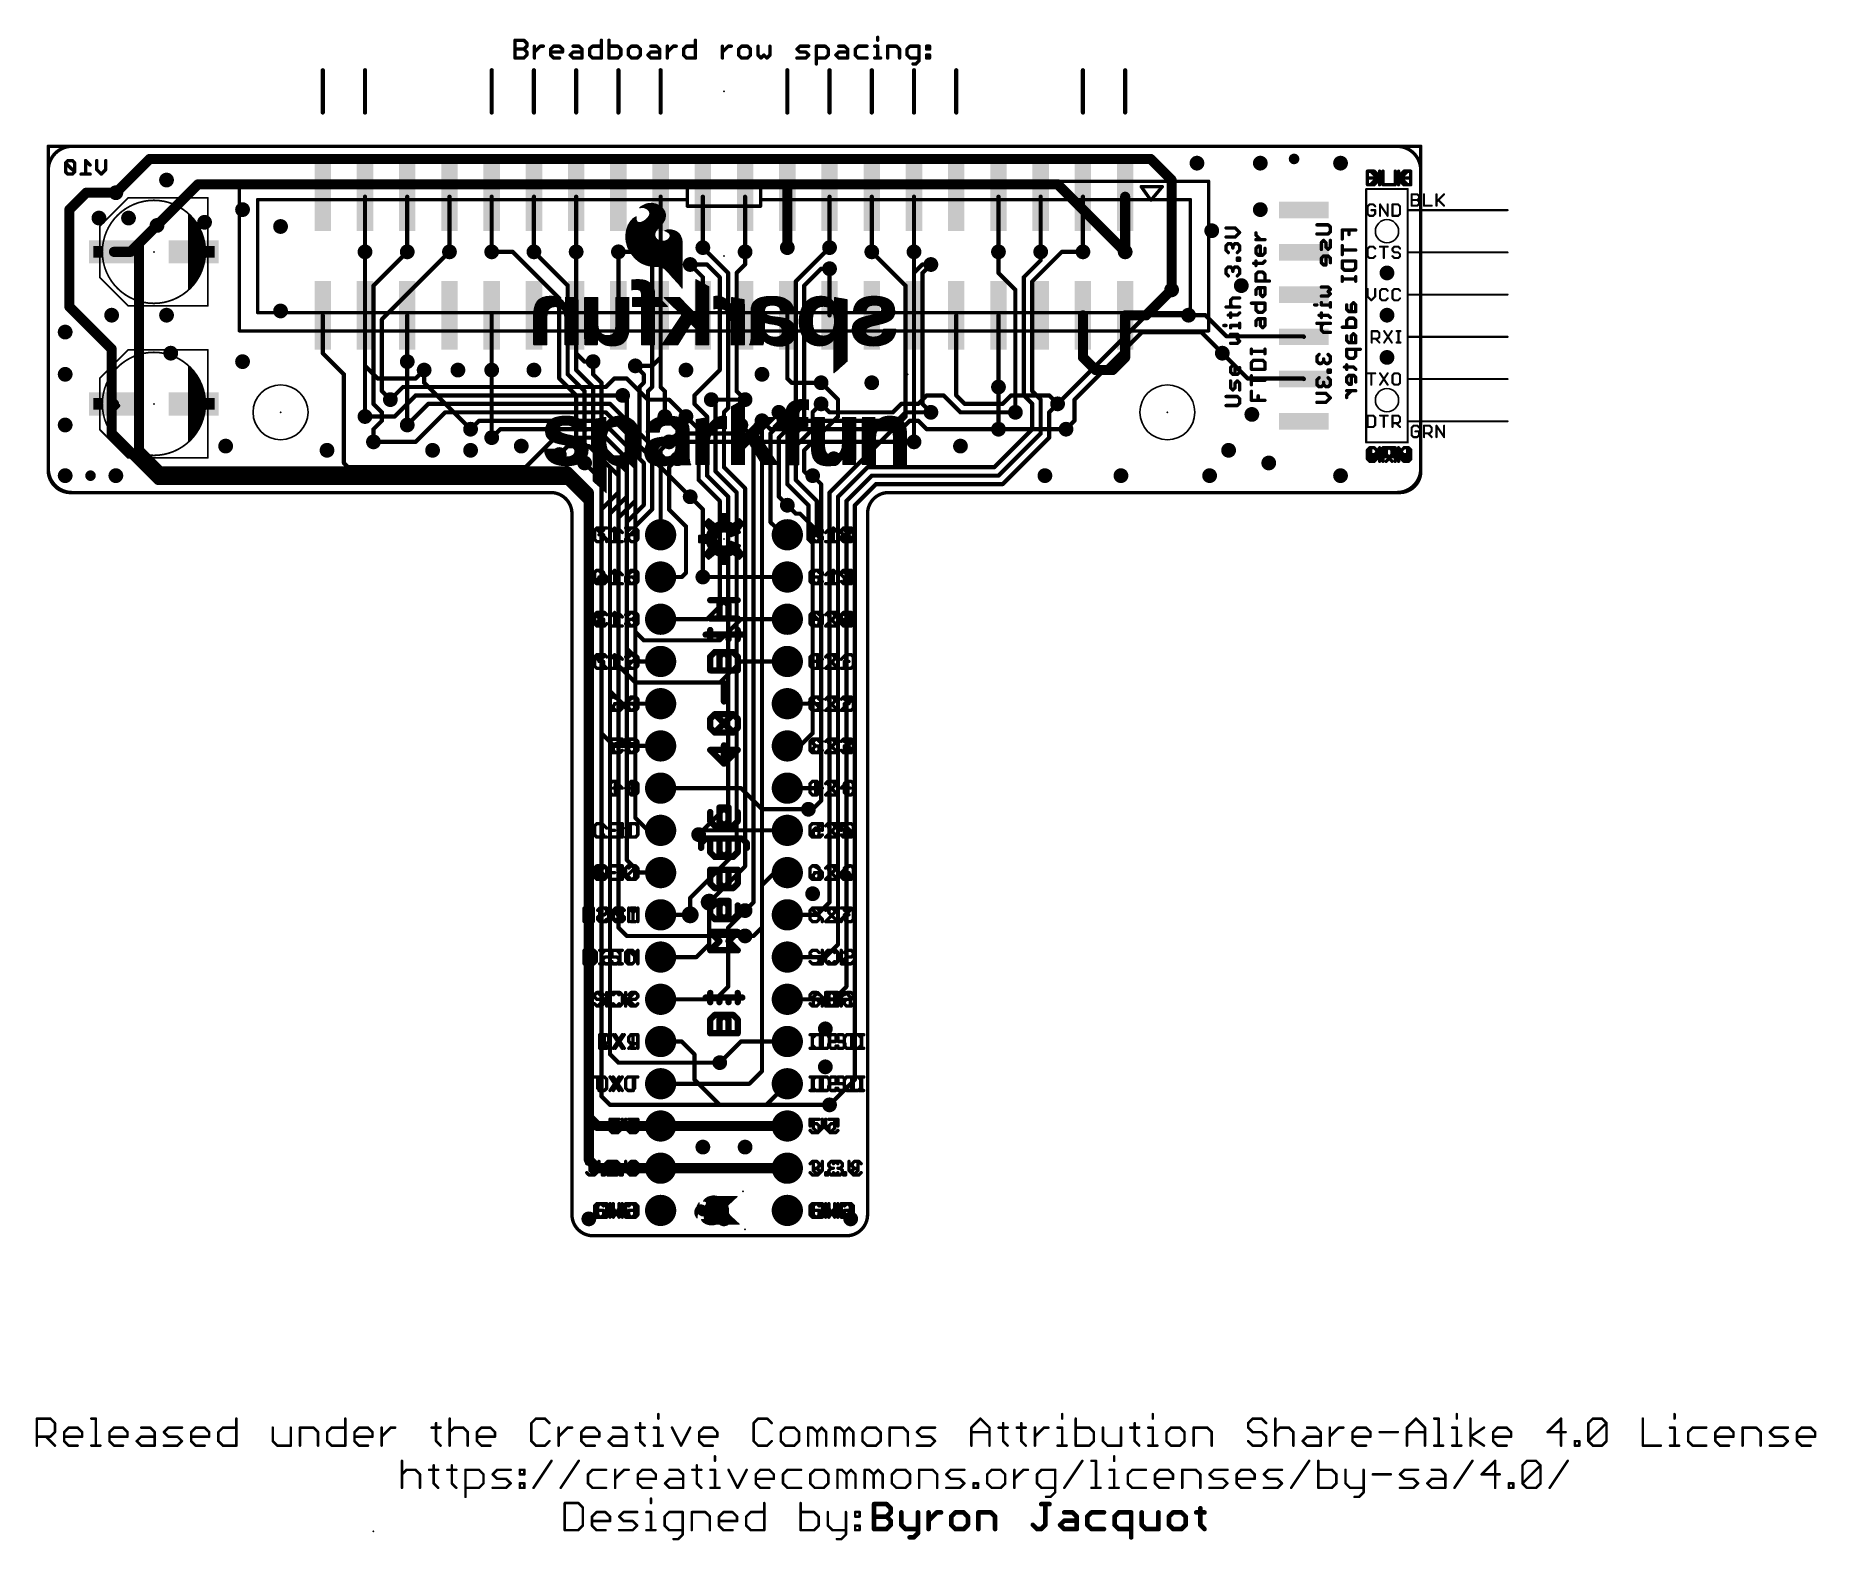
# Model space of a CAD drawing. Extents: x -1 to 106, y -18 to 72.
import ezdxf

# ---------------------------------------------------------------- set-up
doc = ezdxf.new("R2010")
doc.units = 0
for name, color, linetype in [('1', 12, 'CONTINUOUS'), ('16', 132, 'CONTINUOUS'), ('17', 110, 'CONTINUOUS'), ('18', 110, 'CONTINUOUS'), ('20', 53, 'CONTINUOUS'), ('21', 41, 'CONTINUOUS'), ('22', 40, 'CONTINUOUS'), ('23', 53, 'CONTINUOUS'), ('24', 53, 'CONTINUOUS'), ('51', 53, 'CONTINUOUS')]:
    doc.layers.add(name, color=color, linetype=linetype)

# ---------------------------------------------------------------- blocks, each defined once
blk = doc.blocks.new('RECT')
blk.add_solid([(-0.5, -0.5), (0.5, -0.5), (-0.5, 0.5), (0.5, 0.5)])
blk = doc.blocks.new('PIE')
at = {"const_width": 0.5}
blk.add_lwpolyline([(0, -0.25, 1), (0, 0.25, 1), (0, -0.25)], format="xyb", dxfattribs=at)
blk = doc.blocks.new('ROUNDP')
at = {"const_width": 0.5}
blk.add_lwpolyline([(0, -0.25, 1), (0, 0.25, 1), (0, -0.25)], format="xyb", dxfattribs=at)
blk = doc.blocks.new('ROUNDV')
at = {"const_width": 0.5}
blk.add_lwpolyline([(0, -0.25, 1), (0, 0.25, 1), (0, -0.25)], format="xyb", dxfattribs=at)

msp = doc.modelspace()

# ---------------------------------------------------------------- linework, layer by layer
at = {"layer": '1'}
for points, const_width in [([(0, 46.101), (0, 65.532)], 0.2032), ([(0, 65.532), (82.55, 65.532)], 0.2032), ([(82.55, 65.532), (82.55, 45.974)], 0.2032), ([(1.27, 61.722), (2.286, 62.738)], 0.6096), ([(2.286, 62.738), (4.064, 62.738)], 0.6096), ([(19.05, 62.4967), (19.05, 59.182)], 0.254), ([(21.59, 62.4967), (21.59, 59.182)], 0.254), ([(24.13, 62.4967), (24.13, 59.182)], 0.254), ([(26.67, 62.4967), (26.67, 59.182)], 0.254), ([(29.21, 62.4967), (29.21, 59.182)], 0.254), ([(31.75, 62.4967), (31.75, 59.182)], 0.254), ([(36.83, 62.4967), (36.83, 59.182)], 0.254), ([(39.37, 62.4967), (39.37, 59.436)], 0.254), ([(41.91, 62.4967), (41.91, 59.182)], 0.254), ([(44.45, 62.4967), (44.45, 59.436)], 0.6096), ([(46.99, 62.4967), (46.99, 59.436)], 0.254), ([(49.53, 62.4967), (49.53, 59.182)], 0.254), ([(52.07, 62.4967), (52.07, 59.182)], 0.254), ([(57.15, 62.4967), (57.15, 59.182)], 0.254), ([(59.69, 62.4967), (59.69, 59.182)], 0.254), ([(62.23, 62.4967), (62.23, 59.182)], 0.254), ([(64.77, 59.182), (64.77, 62.4967)], 0.6096), ([(1.27, 61.722), (1.27, 55.88)], 0.6096), ([(4.953, 59.182), (6.5405, 60.7695)], 0.6096), ([(6.477, 60.706), (6.5405, 60.7695)], 0.6096), ([(3.95, 59.182), (4.953, 59.182)], 0.6096), ([(34.29, 55.3593), (34.29, 59.182)], 0.254), ([(38.608, 58.42), (39.37, 57.658)], 0.254), ([(46.99, 55.3593), (46.99, 58.166)], 0.254), ([(52.578, 58.42), (52.07, 57.912)], 0.254), ([(52.07, 57.912), (52.07, 55.3593)], 0.254), ([(53.086, 58.42), (52.578, 58.42)], 0.254), ([(39.37, 57.658), (39.37, 55.3593)], 0.254), ([(66.0273, 55.3593), (67.564, 56.896)], 0.6096), ([(1.27, 55.88), (3.81, 53.34)], 0.6096), ([(16.51, 55.3593), (16.51, 53.086)], 0.254), ([(19.05, 52.324), (19.05, 55.3593)], 0.254), ([(21.59, 55.3593), (21.59, 52.578)], 0.254), ([(26.67, 55.3593), (26.67, 52.07)], 0.254), ([(31.75, 55.3593), (31.75, 53.086)], 0.254), ([(36.83, 55.3593), (36.83, 52.832)], 0.254), ([(44.45, 55.3593), (44.45, 51.562)], 0.254), ([(54.61, 50.546), (54.61, 55.3593)], 0.254), ([(57.15, 55.3593), (57.15, 51.054)], 0.254), ([(62.23, 55.3593), (62.23, 52.832)], 0.6096), ([(64.77, 52.832), (64.77, 55.3593)], 0.6096), ([(64.77, 55.3593), (66.0273, 55.3593)], 0.6096), ([(68.58, 55.372), (69.596, 55.372)], 0.254), ([(69.596, 55.372), (70.866, 54.102)], 0.254), ([(3.81, 53.34), (3.81, 50.038)], 0.6096), ([(75.486, 54.102), (70.866, 54.102)], 0.254), ([(75.518, 54.07), (75.486, 54.102)], 0.254), ([(16.51, 53.086), (17.78, 51.816)], 0.254), ([(31.75, 53.086), (32.258, 52.578)], 0.254), ([(32.258, 52.578), (32.766, 52.578)], 0.254), ([(36.83, 52.832), (36.322, 52.324)], 0.254), ([(62.23, 52.832), (62.992, 52.07)], 0.6096), ([(64.008, 52.07), (64.77, 52.832)], 0.6096), ([(72.136, 51.562), (70.612, 53.086)], 0.254), ([(17.78, 51.816), (17.78, 46.482)], 0.254), ([(19.812, 51.562), (19.05, 52.324)], 0.254), ([(22.098, 51.562), (19.812, 51.562)], 0.254), ([(22.606, 52.07), (22.098, 51.562)], 0.254), ([(33.528, 51.054), (34.036, 51.562)], 0.254), ([(34.036, 51.562), (34.798, 51.562)], 0.254), ([(34.798, 51.562), (36.068, 50.292)], 0.254), ([(36.322, 52.324), (35.306, 52.324)], 0.254), ([(44.45, 51.562), (44.704, 51.308)], 0.254), ([(44.704, 51.308), (46.482, 51.308)], 0.254), ([(62.992, 52.07), (64.008, 52.07)], 0.6096), ([(75.486, 51.562), (72.136, 51.562)], 0.254), ([(75.518, 51.53), (75.486, 51.562)], 0.254), ([(3.81, 50.038), (3.81, 49.53)], 0.6096), ([(3.81, 50.038), (3.95, 50.038)], 0.6096), ([(20.574, 50.292), (21.336, 51.054)], 0.254), ([(22.098, 50.546), (20.828, 49.276)], 0.254), ([(21.336, 51.054), (33.528, 51.054)], 0.254), ([(34.544, 50.546), (22.098, 50.546)], 0.254), ([(36.068, 50.292), (37.338, 50.292)], 0.254), ([(37.338, 50.292), (38.354, 49.276)], 0.254), ([(39.878, 50.292), (41.91, 50.292)], 0.254), ([(52.324, 50.038), (52.832, 50.546)], 0.254), ([(52.832, 50.546), (53.848, 50.546)], 0.254), ([(53.848, 50.546), (54.864, 49.53)], 0.254), ([(55.118, 50.038), (54.61, 50.546)], 0.254), ([(57.912, 50.546), (57.404, 50.038)], 0.254), ([(60.198, 50.546), (57.912, 50.546)], 0.254), ([(60.706, 50.038), (60.198, 50.546)], 0.254), ([(3.81, 49.53), (3.81, 48.26)], 0.6096), ([(4.204, 49.924), (3.81, 49.53)], 0.254), ([(20.828, 49.276), (19.05, 49.276)], 0.254), ([(22.86, 50.038), (21.59, 48.768)], 0.254), ([(22.098, 47.752), (23.876, 49.53)], 0.254), ([(33.782, 50.038), (22.86, 50.038)], 0.254), ([(23.876, 49.53), (33.528, 49.53)], 0.254), ([(33.528, 49.53), (38.608, 44.45)], 0.254), ([(37.084, 46.736), (33.782, 50.038)], 0.254), ([(37.084, 49.276), (38.1, 48.26)], 0.254), ([(43.942, 49.53), (44.45, 49.022)], 0.254), ([(46.482, 50.038), (46.99, 49.53)], 0.254), ([(46.99, 49.53), (50.8, 49.53)], 0.254), ([(50.8, 49.53), (51.308, 50.038)], 0.254), ([(51.054, 49.022), (51.562, 49.53)], 0.254), ([(51.308, 50.038), (52.324, 50.038)], 0.254), ([(51.562, 49.53), (53.086, 49.53)], 0.254), ([(54.864, 49.53), (58.166, 49.53)], 0.254), ([(57.404, 50.038), (55.118, 50.038)], 0.254), ([(3.81, 48.26), (6.604, 45.466)], 0.6096), ([(25.908, 49.022), (25.4, 48.514)], 0.254), ([(33.274, 49.022), (25.908, 49.022)], 0.254), ([(26.67, 48.006), (27.178, 48.514)], 0.254), ([(27.178, 48.514), (33.02, 48.514)], 0.254), ([(34.798, 46.736), (33.02, 48.514)], 0.254), ([(35.306, 46.99), (33.274, 49.022)], 0.254), ([(38.1, 48.26), (41.148, 48.26)], 0.254), ([(41.148, 48.26), (41.656, 48.768)], 0.254), ([(42.926, 49.022), (43.434, 48.514)], 0.254), ([(43.434, 48.514), (51.308, 48.514)], 0.254), ([(44.45, 49.022), (51.054, 49.022)], 0.254), ([(51.308, 48.514), (51.816, 49.022)], 0.254), ([(51.816, 49.022), (52.324, 49.022)], 0.254), ([(52.324, 49.022), (52.832, 48.514)], 0.254), ([(52.832, 48.514), (57.15, 48.514)], 0.254), ([(57.15, 48.514), (61.214, 48.514)], 0.254), ([(19.558, 47.752), (22.098, 47.752)], 0.254), ([(30.48, 48.006), (28.702, 46.228)], 0.254), ([(32.766, 48.006), (30.48, 48.006)], 0.254), ([(31.242, 47.498), (30.734, 46.99)], 0.254), ([(32.512, 47.498), (31.242, 47.498)], 0.254), ([(33.782, 46.228), (32.512, 47.498)], 0.254), ([(34.29, 46.482), (32.766, 48.006)], 0.254), ([(37.338, 47.752), (52.07, 47.752)], 0.254), ([(18.034, 46.228), (17.78, 46.482)], 0.254), ([(28.702, 46.228), (18.034, 46.228)], 0.254), ([(32.258, 46.482), (33.274, 45.466)], 0.254), ([(33.782, 32.766), (33.782, 46.228)], 0.254), ([(34.29, 34.29), (34.29, 46.482)], 0.254), ([(34.798, 35.306), (34.798, 46.736)], 0.254), ([(35.306, 36.322), (35.306, 46.99)], 0.254), ([(37.846, 46.736), (37.084, 46.736)], 0.254), ([(31.242, 45.466), (6.604, 45.466)], 0.6096), ([(32.512, 44.196), (31.242, 45.466)], 0.6096), ([(33.274, 30.226), (33.274, 45.466)], 0.254), ([(46.482, 45.212), (45.974, 45.72)], 0.254), ([(46.482, 27.178), (46.482, 45.212)], 0.254), ([(30.226, 44.704), (1.27, 44.704)], 0.2032), ([(32.512, 7.112), (32.512, 44.196)], 0.6096), ([(44.958, 43.434), (44.45, 43.942)], 0.254), ([(81.28, 44.704), (50.546, 44.704)], 0.2032), ([(31.496, 1.27), (31.496, 43.434)], 0.2032), ([(45.212, 43.434), (44.958, 43.434)], 0.254), ([(45.974, 42.672), (45.212, 43.434)], 0.254), ([(49.276, 43.434), (49.276, 1.27)], 0.2032), ([(45.974, 32.258), (45.974, 42.672)], 0.254), ([(44.45, 39.624), (39.37, 39.624)], 0.254), ([(35.814, 35.814), (35.306, 36.322)], 0.254), ([(41.656, 37.084), (40.386, 35.814)], 0.254), ([(44.45, 37.084), (41.656, 37.084)], 0.254), ([(35.56, 34.544), (34.798, 35.306)], 0.254), ([(40.386, 35.814), (35.814, 35.814)], 0.254), ([(35.306, 33.274), (34.29, 34.29)], 0.254), ([(36.83, 34.544), (35.56, 34.544)], 0.254), ([(41.656, 34.544), (40.386, 33.274)], 0.254), ([(44.45, 34.544), (41.656, 34.544)], 0.254), ([(40.386, 33.274), (35.306, 33.274)], 0.254), ([(34.544, 32.004), (33.782, 32.766)], 0.254), ([(45.72, 32.004), (45.974, 32.258)], 0.254), ([(36.83, 32.004), (34.544, 32.004)], 0.254), ([(44.45, 32.004), (45.72, 32.004)], 0.254), ([(34.036, 29.464), (33.274, 30.226)], 0.254), ([(36.83, 29.464), (34.036, 29.464)], 0.254), ([(36.83, 26.924), (41.656, 26.924)], 0.254), ([(41.656, 26.924), (42.926, 25.654)], 0.254), ([(44.45, 26.924), (46.228, 26.924)], 0.254), ([(46.228, 26.924), (46.482, 27.178)], 0.254), ([(42.926, 25.654), (45.72, 25.654)], 0.254), ([(39.37, 24.384), (39.116, 24.13)], 0.254), ([(44.45, 24.384), (39.37, 24.384)], 0.254), ([(43.688, 21.844), (42.926, 21.082)], 0.254), ([(44.45, 21.844), (43.688, 21.844)], 0.254), ([(42.926, 21.082), (42.926, 18.542)], 0.254), ([(36.83, 19.304), (38.608, 19.304)], 0.254), ([(39.751, 17.526), (39.751, 20.066)], 0.254), ([(40.894, 18.542), (41.91, 19.558)], 0.254), ([(40.894, 14.986), (40.894, 18.542)], 0.254), ([(42.926, 18.542), (42.418, 18.034)], 0.254), ([(38.989, 16.764), (39.751, 17.526)], 0.254), ([(42.418, 18.034), (41.91, 18.034)], 0.254), ([(36.83, 16.764), (38.989, 16.764)], 0.254), ([(40.132, 14.224), (40.894, 14.986)], 0.254), ([(36.83, 14.224), (40.132, 14.224)], 0.254), ([(36.83, 11.684), (38.1, 11.684)], 0.254), ([(38.1, 11.684), (38.862, 10.922)], 0.254), ([(41.656, 11.684), (40.386, 10.414)], 0.254), ([(44.45, 11.684), (41.656, 11.684)], 0.254), ([(38.862, 10.922), (38.862, 9.398)], 0.254), ([(38.862, 9.398), (40.386, 7.874)], 0.254), ([(40.386, 7.874), (46.99, 7.874)], 0.254), ([(33.02, 6.604), (32.512, 7.112)], 0.6096), ([(36.83, 6.604), (33.02, 6.604)], 0.6096), ([(48.006, 0), (32.766, 0)], 0.2032)]:
    msp.add_lwpolyline(points, dxfattribs=dict(at, const_width=const_width))
for points, const_width in [([(0.0508, 65.532, 1), (-0.0508, 65.532)], 0.1016), ([(0, 65.5828, 1), (0, 65.4812)], 0.1016), ([(82.6008, 65.532, 1), (82.4992, 65.532)], 0.1016), ([(82.55, 65.4812, 1), (82.55, 65.5828)], 0.1016), ([(2.286, 62.8904, 1), (2.286, 62.5856)], 0.3048), ([(2.3938, 62.6302, 1), (2.1782, 62.8458)], 0.3048), ([(4.064, 62.5856, 1), (4.064, 62.8904)], 0.3048), ([(19.1135, 62.4967, 1), (18.9865, 62.4967)], 0.127), ([(21.6535, 62.4967, 1), (21.5265, 62.4967)], 0.127), ([(24.1935, 62.4967, 1), (24.0665, 62.4967)], 0.127), ([(26.7335, 62.4967, 1), (26.6065, 62.4967)], 0.127), ([(29.2735, 62.4967, 1), (29.1465, 62.4967)], 0.127), ([(31.8135, 62.4967, 1), (31.6865, 62.4967)], 0.127), ([(36.8935, 62.4967, 1), (36.7665, 62.4967)], 0.127), ([(39.4335, 62.4967, 1), (39.3065, 62.4967)], 0.127), ([(41.9735, 62.4967, 1), (41.8465, 62.4967)], 0.127), ([(44.6024, 62.4967, 1), (44.2976, 62.4967)], 0.3048), ([(47.0535, 62.4967, 1), (46.9265, 62.4967)], 0.127), ([(49.5935, 62.4967, 1), (49.4665, 62.4967)], 0.127), ([(52.1335, 62.4967, 1), (52.0065, 62.4967)], 0.127), ([(57.2135, 62.4967, 1), (57.0865, 62.4967)], 0.127), ([(59.7535, 62.4967, 1), (59.6265, 62.4967)], 0.127), ([(62.2935, 62.4967, 1), (62.1665, 62.4967)], 0.127), ([(64.9224, 62.4967, 1), (64.6176, 62.4967)], 0.3048), ([(1.1622, 61.8298, 1), (1.3778, 61.6142)], 0.3048), ([(1.4224, 61.722, 1), (1.1176, 61.722)], 0.3048), ([(6.6483, 60.6617, 1), (6.4327, 60.8773)], 0.3048), ([(6.6483, 60.6617, 1), (6.4327, 60.8773)], 0.3048), ([(6.3692, 60.8138, 1), (6.5848, 60.5982)], 0.3048), ([(3.95, 59.3344, 1), (3.95, 59.0296)], 0.3048), ([(4.8452, 59.2898, 1), (5.0608, 59.0742)], 0.3048), ([(4.953, 59.0296, 1), (4.953, 59.3344)], 0.3048), ([(18.9865, 59.182, 1), (19.1135, 59.182)], 0.127), ([(21.5265, 59.182, 1), (21.6535, 59.182)], 0.127), ([(24.0665, 59.182, 1), (24.1935, 59.182)], 0.127), ([(26.6065, 59.182, 1), (26.7335, 59.182)], 0.127), ([(29.1465, 59.182, 1), (29.2735, 59.182)], 0.127), ([(31.6865, 59.182, 1), (31.8135, 59.182)], 0.127), ([(34.3535, 59.182, 1), (34.2265, 59.182)], 0.127), ([(36.7665, 59.182, 1), (36.8935, 59.182)], 0.127), ([(39.3065, 59.436, 1), (39.4335, 59.436)], 0.127), ([(41.8465, 59.182, 1), (41.9735, 59.182)], 0.127), ([(44.2976, 59.436, 1), (44.6024, 59.436)], 0.3048), ([(46.9265, 59.436, 1), (47.0535, 59.436)], 0.127), ([(49.4665, 59.182, 1), (49.5935, 59.182)], 0.127), ([(52.0065, 59.182, 1), (52.1335, 59.182)], 0.127), ([(57.0865, 59.182, 1), (57.2135, 59.182)], 0.127), ([(59.6265, 59.182, 1), (59.7535, 59.182)], 0.127), ([(62.1665, 59.182, 1), (62.2935, 59.182)], 0.127), ([(64.6176, 59.182, 1), (64.9224, 59.182)], 0.3048), ([(38.6529, 58.4649, 1), (38.5631, 58.3751)], 0.127), ([(47.0535, 58.166, 1), (46.9265, 58.166)], 0.127), ([(52.1335, 57.912, 1), (52.0065, 57.912)], 0.127), ([(52.0251, 57.9569, 1), (52.1149, 57.8671)], 0.127), ([(52.578, 58.4835, 1), (52.578, 58.3565)], 0.127), ([(52.6229, 58.3751, 1), (52.5331, 58.4649)], 0.127), ([(53.086, 58.3565, 1), (53.086, 58.4835)], 0.127), ([(39.4335, 57.658, 1), (39.3065, 57.658)], 0.127), ([(39.3251, 57.6131, 1), (39.4149, 57.7029)], 0.127), ([(67.6718, 56.7882, 1), (67.4562, 57.0038)], 0.3048), ([(1.3778, 55.9878, 1), (1.1622, 55.7722)], 0.3048), ([(1.1176, 55.88, 1), (1.4224, 55.88)], 0.3048), ([(16.5735, 55.3593, 1), (16.4465, 55.3593)], 0.127), ([(19.1135, 55.3593, 1), (18.9865, 55.3593)], 0.127), ([(21.6535, 55.3593, 1), (21.5265, 55.3593)], 0.127), ([(26.7335, 55.3593, 1), (26.6065, 55.3593)], 0.127), ([(31.8135, 55.3593, 1), (31.6865, 55.3593)], 0.127), ([(34.2265, 55.3593, 1), (34.3535, 55.3593)], 0.127), ([(36.8935, 55.3593, 1), (36.7665, 55.3593)], 0.127), ([(39.3065, 55.3593, 1), (39.4335, 55.3593)], 0.127), ([(44.5135, 55.3593, 1), (44.3865, 55.3593)], 0.127), ([(46.9265, 55.3593, 1), (47.0535, 55.3593)], 0.127), ([(52.0065, 55.3593, 1), (52.1335, 55.3593)], 0.127), ([(54.6735, 55.3593, 1), (54.5465, 55.3593)], 0.127), ([(57.2135, 55.3593, 1), (57.0865, 55.3593)], 0.127), ([(62.3824, 55.3593, 1), (62.0776, 55.3593)], 0.3048), ([(64.9224, 55.3593, 1), (64.6176, 55.3593)], 0.3048), ([(64.77, 55.5117, 1), (64.77, 55.2069)], 0.3048), ([(65.9195, 55.4671, 1), (66.1351, 55.2515)], 0.3048), ([(66.0273, 55.2069, 1), (66.0273, 55.5117)], 0.3048), ([(68.58, 55.4355, 1), (68.58, 55.3085)], 0.127), ([(69.6409, 55.4169, 1), (69.5511, 55.3271)], 0.127), ([(69.596, 55.3085, 1), (69.596, 55.4355)], 0.127), ([(3.9624, 53.34, 1), (3.6576, 53.34)], 0.3048), ([(3.7022, 53.2322, 1), (3.9178, 53.4478)], 0.3048), ([(70.866, 54.1655, 1), (70.866, 54.0385)], 0.127), ([(70.8211, 54.0571, 1), (70.9109, 54.1469)], 0.127), ([(75.5309, 54.1469, 1), (75.4411, 54.0571)], 0.127), ([(75.4731, 54.0251, 1), (75.5629, 54.1149)], 0.127), ([(75.486, 54.0385, 1), (75.486, 54.1655)], 0.127), ([(16.5549, 53.1309, 1), (16.4651, 53.0411)], 0.127), ([(16.4465, 53.086, 1), (16.5735, 53.086)], 0.127), ([(21.5265, 52.578, 1), (21.6535, 52.578)], 0.127), ([(31.7949, 53.1309, 1), (31.7051, 53.0411)], 0.127), ([(31.6865, 53.086, 1), (31.8135, 53.086)], 0.127), ([(32.258, 52.6415, 1), (32.258, 52.5145)], 0.127), ([(32.2131, 52.5331, 1), (32.3029, 52.6229)], 0.127), ([(32.766, 52.5145, 1), (32.766, 52.6415)], 0.127), ([(36.7665, 52.832, 1), (36.8935, 52.832)], 0.127), ([(36.8749, 52.7871, 1), (36.7851, 52.8769)], 0.127), ([(62.3378, 52.9398, 1), (62.1222, 52.7242)], 0.3048), ([(62.0776, 52.832, 1), (62.3824, 52.832)], 0.3048), ([(64.6176, 52.832, 1), (64.9224, 52.832)], 0.3048), ([(64.8778, 52.7242, 1), (64.6622, 52.9398)], 0.3048), ([(70.6569, 53.1309, 1), (70.5671, 53.0411)], 0.127), ([(17.8435, 51.816, 1), (17.7165, 51.816)], 0.127), ([(17.7351, 51.7711, 1), (17.8249, 51.8609)], 0.127), ([(19.0949, 52.3689, 1), (19.0051, 52.2791)], 0.127), ([(18.9865, 52.324, 1), (19.1135, 52.324)], 0.127), ([(19.812, 51.6255, 1), (19.812, 51.4985)], 0.127), ([(19.7671, 51.5171, 1), (19.8569, 51.6069)], 0.127), ([(22.0531, 51.6069, 1), (22.1429, 51.5171)], 0.127), ([(22.098, 51.4985, 1), (22.098, 51.6255)], 0.127), ([(22.6509, 52.0251, 1), (22.5611, 52.1149)], 0.127), ([(26.6065, 52.07, 1), (26.7335, 52.07)], 0.127), ([(34.036, 51.6255, 1), (34.036, 51.4985)], 0.127), ([(34.0809, 51.5171, 1), (33.9911, 51.6069)], 0.127), ([(34.8429, 51.6069, 1), (34.7531, 51.5171)], 0.127), ([(34.798, 51.4985, 1), (34.798, 51.6255)], 0.127), ([(35.306, 52.3875, 1), (35.306, 52.2605)], 0.127), ([(36.2771, 52.3689, 1), (36.3669, 52.2791)], 0.127), ([(36.322, 52.2605, 1), (36.322, 52.3875)], 0.127), ([(44.4949, 51.6069, 1), (44.4051, 51.5171)], 0.127), ([(44.3865, 51.562, 1), (44.5135, 51.562)], 0.127), ([(44.704, 51.3715, 1), (44.704, 51.2445)], 0.127), ([(44.6591, 51.2631, 1), (44.7489, 51.3529)], 0.127), ([(46.482, 51.2445, 1), (46.482, 51.3715)], 0.127), ([(62.992, 52.2224, 1), (62.992, 51.9176)], 0.3048), ([(62.8842, 51.9622, 1), (63.0998, 52.1778)], 0.3048), ([(63.9002, 52.1778, 1), (64.1158, 51.9622)], 0.3048), ([(64.008, 51.9176, 1), (64.008, 52.2224)], 0.3048), ([(72.136, 51.6255, 1), (72.136, 51.4985)], 0.127), ([(72.0911, 51.5171, 1), (72.1809, 51.6069)], 0.127), ([(75.5309, 51.6069, 1), (75.4411, 51.5171)], 0.127), ([(75.4731, 51.4851, 1), (75.5629, 51.5749)], 0.127), ([(75.486, 51.4985, 1), (75.486, 51.6255)], 0.127), ([(3.9624, 50.038, 1), (3.6576, 50.038)], 0.3048), ([(3.81, 50.1904, 1), (3.81, 49.8856)], 0.3048), ([(3.95, 49.8856, 1), (3.95, 50.1904)], 0.3048), ([(20.5291, 50.3369, 1), (20.6189, 50.2471)], 0.127), ([(21.336, 51.1175, 1), (21.336, 50.9905)], 0.127), ([(21.3809, 51.0091, 1), (21.2911, 51.0989)], 0.127), ([(22.098, 50.6095, 1), (22.098, 50.4825)], 0.127), ([(22.1429, 50.5011, 1), (22.0531, 50.5909)], 0.127), ([(33.4831, 51.0989, 1), (33.5729, 51.0091)], 0.127), ([(33.528, 50.9905, 1), (33.528, 51.1175)], 0.127), ([(34.544, 50.4825, 1), (34.544, 50.6095)], 0.127), ([(36.068, 50.3555, 1), (36.068, 50.2285)], 0.127), ([(36.0231, 50.2471, 1), (36.1129, 50.3369)], 0.127), ([(37.3829, 50.3369, 1), (37.2931, 50.2471)], 0.127), ([(37.338, 50.2285, 1), (37.338, 50.3555)], 0.127), ([(39.878, 50.3555, 1), (39.878, 50.2285)], 0.127), ([(41.91, 50.2285, 1), (41.91, 50.3555)], 0.127), ([(52.832, 50.6095, 1), (52.832, 50.4825)], 0.127), ([(52.8769, 50.5011, 1), (52.7871, 50.5909)], 0.127), ([(53.8929, 50.5909, 1), (53.8031, 50.5011)], 0.127), ([(53.848, 50.4825, 1), (53.848, 50.6095)], 0.127), ([(54.6549, 50.5909, 1), (54.5651, 50.5011)], 0.127), ([(54.5465, 50.546, 1), (54.6735, 50.546)], 0.127), ([(57.0865, 51.054, 1), (57.2135, 51.054)], 0.127), ([(57.912, 50.6095, 1), (57.912, 50.4825)], 0.127), ([(57.9569, 50.5011, 1), (57.8671, 50.5909)], 0.127), ([(60.2429, 50.5909, 1), (60.1531, 50.5011)], 0.127), ([(60.198, 50.4825, 1), (60.198, 50.6095)], 0.127), ([(3.6576, 50.038, 1), (3.9624, 50.038)], 0.3048), ([(3.9624, 49.53, 1), (3.6576, 49.53)], 0.3048), ([(3.6576, 49.53, 1), (3.9624, 49.53)], 0.3048), ([(3.7651, 49.5749, 1), (3.8549, 49.4851)], 0.127), ([(4.2489, 49.8791, 1), (4.1591, 49.9689)], 0.127), ([(19.05, 49.3395, 1), (19.05, 49.2125)], 0.127), ([(20.7831, 49.3209, 1), (20.8729, 49.2311)], 0.127), ([(20.828, 49.2125, 1), (20.828, 49.3395)], 0.127), ([(22.86, 50.1015, 1), (22.86, 49.9745)], 0.127), ([(22.9049, 49.9931, 1), (22.8151, 50.0829)], 0.127), ([(23.876, 49.5935, 1), (23.876, 49.4665)], 0.127), ([(23.9209, 49.4851, 1), (23.8311, 49.5749)], 0.127), ([(33.5729, 49.5749, 1), (33.4831, 49.4851)], 0.127), ([(33.528, 49.4665, 1), (33.528, 49.5935)], 0.127), ([(33.8269, 50.0829, 1), (33.7371, 49.9931)], 0.127), ([(33.782, 49.9745, 1), (33.782, 50.1015)], 0.127), ([(37.1289, 49.3209, 1), (37.0391, 49.2311)], 0.127), ([(38.3091, 49.2311, 1), (38.3989, 49.3209)], 0.127), ([(43.9869, 49.5749, 1), (43.8971, 49.4851)], 0.127), ([(46.5269, 50.0829, 1), (46.4371, 49.9931)], 0.127), ([(46.99, 49.5935, 1), (46.99, 49.4665)], 0.127), ([(46.9451, 49.4851, 1), (47.0349, 49.5749)], 0.127), ([(50.7551, 49.5749, 1), (50.8449, 49.4851)], 0.127), ([(50.8, 49.4665, 1), (50.8, 49.5935)], 0.127), ([(51.308, 50.1015, 1), (51.308, 49.9745)], 0.127), ([(51.3529, 49.9931, 1), (51.2631, 50.0829)], 0.127), ([(51.562, 49.5935, 1), (51.562, 49.4665)], 0.127), ([(51.6069, 49.4851, 1), (51.5171, 49.5749)], 0.127), ([(52.2791, 50.0829, 1), (52.3689, 49.9931)], 0.127), ([(52.324, 49.9745, 1), (52.324, 50.1015)], 0.127), ([(53.086, 49.4665, 1), (53.086, 49.5935)], 0.127), ([(54.864, 49.5935, 1), (54.864, 49.4665)], 0.127), ([(54.8191, 49.4851, 1), (54.9089, 49.5749)], 0.127), ([(55.118, 50.1015, 1), (55.118, 49.9745)], 0.127), ([(55.0731, 49.9931, 1), (55.1629, 50.0829)], 0.127), ([(57.3591, 50.0829, 1), (57.4489, 49.9931)], 0.127), ([(57.404, 49.9745, 1), (57.404, 50.1015)], 0.127), ([(58.166, 49.4665, 1), (58.166, 49.5935)], 0.127), ([(60.6611, 49.9931, 1), (60.7509, 50.0829)], 0.127), ([(3.9178, 48.3678, 1), (3.7022, 48.1522)], 0.3048), ([(3.6576, 48.26, 1), (3.9624, 48.26)], 0.3048), ([(21.5451, 48.8129, 1), (21.6349, 48.7231)], 0.127), ([(25.3551, 48.5589, 1), (25.4449, 48.4691)], 0.127), ([(25.908, 49.0855, 1), (25.908, 48.9585)], 0.127), ([(25.9529, 48.9771, 1), (25.8631, 49.0669)], 0.127), ([(27.178, 48.5775, 1), (27.178, 48.4505)], 0.127), ([(27.2229, 48.4691, 1), (27.1331, 48.5589)], 0.127), ([(33.0649, 48.5589, 1), (32.9751, 48.4691)], 0.127), ([(33.02, 48.4505, 1), (33.02, 48.5775)], 0.127), ([(33.3189, 49.0669, 1), (33.2291, 48.9771)], 0.127), ([(33.274, 48.9585, 1), (33.274, 49.0855)], 0.127), ([(38.1, 48.3235, 1), (38.1, 48.1965)], 0.127), ([(38.0551, 48.2151, 1), (38.1449, 48.3049)], 0.127), ([(41.1031, 48.3049, 1), (41.1929, 48.2151)], 0.127), ([(41.148, 48.1965, 1), (41.148, 48.3235)], 0.127), ([(41.7009, 48.7231, 1), (41.6111, 48.8129)], 0.127), ([(42.9709, 49.0669, 1), (42.8811, 48.9771)], 0.127), ([(43.434, 48.5775, 1), (43.434, 48.4505)], 0.127), ([(43.3891, 48.4691, 1), (43.4789, 48.5589)], 0.127), ([(44.45, 49.0855, 1), (44.45, 48.9585)], 0.127), ([(44.4051, 48.9771, 1), (44.4949, 49.0669)], 0.127), ([(51.0091, 49.0669, 1), (51.0989, 48.9771)], 0.127), ([(51.054, 48.9585, 1), (51.054, 49.0855)], 0.127), ([(51.2631, 48.5589, 1), (51.3529, 48.4691)], 0.127), ([(51.308, 48.4505, 1), (51.308, 48.5775)], 0.127), ([(51.816, 49.0855, 1), (51.816, 48.9585)], 0.127), ([(51.8609, 48.9771, 1), (51.7711, 49.0669)], 0.127), ([(52.3689, 49.0669, 1), (52.2791, 48.9771)], 0.127), ([(52.324, 48.9585, 1), (52.324, 49.0855)], 0.127), ([(52.832, 48.5775, 1), (52.832, 48.4505)], 0.127), ([(52.7871, 48.4691, 1), (52.8769, 48.5589)], 0.127), ([(57.15, 48.5775, 1), (57.15, 48.4505)], 0.127), ([(57.15, 48.4505, 1), (57.15, 48.5775)], 0.127), ([(61.214, 48.4505, 1), (61.214, 48.5775)], 0.127), ([(19.558, 47.8155, 1), (19.558, 47.6885)], 0.127), ([(22.0531, 47.7969, 1), (22.1429, 47.7071)], 0.127), ([(22.098, 47.6885, 1), (22.098, 47.8155)], 0.127), ([(26.6251, 48.0509, 1), (26.7149, 47.9611)], 0.127), ([(30.48, 48.0695, 1), (30.48, 47.9425)], 0.127), ([(30.5249, 47.9611, 1), (30.4351, 48.0509)], 0.127), ([(31.242, 47.5615, 1), (31.242, 47.4345)], 0.127), ([(31.2869, 47.4531, 1), (31.1971, 47.5429)], 0.127), ([(32.5569, 47.5429, 1), (32.4671, 47.4531)], 0.127), ([(32.512, 47.4345, 1), (32.512, 47.5615)], 0.127), ([(32.8109, 48.0509, 1), (32.7211, 47.9611)], 0.127), ([(32.766, 47.9425, 1), (32.766, 48.0695)], 0.127), ([(37.338, 47.8155, 1), (37.338, 47.6885)], 0.127), ([(52.07, 47.6885, 1), (52.07, 47.8155)], 0.127), ([(0, 46.101, 0.4142), (1.27, 44.704)], 0.2032), ([(-0.0508, 46.101, 1), (0.0508, 46.101)], 0.1016), ([(0.0507, 46.0986, 1), (-0.0507, 46.1034)], 0.1016), ([(17.8249, 46.5269, 1), (17.7351, 46.4371)], 0.127), ([(17.7165, 46.482, 1), (17.8435, 46.482)], 0.127), ([(18.034, 46.2915, 1), (18.034, 46.1645)], 0.127), ([(17.9891, 46.1831, 1), (18.0789, 46.2729)], 0.127), ([(28.6571, 46.2729, 1), (28.7469, 46.1831)], 0.127), ([(28.702, 46.1645, 1), (28.702, 46.2915)], 0.127), ([(30.6891, 47.0349, 1), (30.7789, 46.9451)], 0.127), ([(32.3029, 46.5269, 1), (32.2131, 46.4371)], 0.127), ([(33.8455, 46.228, 1), (33.7185, 46.228)], 0.127), ([(33.7371, 46.1831, 1), (33.8269, 46.2729)], 0.127), ([(34.3535, 46.482, 1), (34.2265, 46.482)], 0.127), ([(34.2451, 46.4371, 1), (34.3349, 46.5269)], 0.127), ([(34.8615, 46.736, 1), (34.7345, 46.736)], 0.127), ([(34.7531, 46.6911, 1), (34.8429, 46.7809)], 0.127), ([(35.3695, 46.99, 1), (35.2425, 46.99)], 0.127), ([(35.2611, 46.9451, 1), (35.3509, 47.0349)], 0.127), ([(37.084, 46.7995, 1), (37.084, 46.6725)], 0.127), ([(37.0391, 46.6911, 1), (37.1289, 46.7809)], 0.127), ([(37.846, 46.6725, 1), (37.846, 46.7995)], 0.127), ([(81.28, 44.704, 0.4142), (82.55, 45.974)], 0.2032), ([(82.6008, 45.974, 1), (82.4992, 45.974)], 0.1016), ([(6.604, 45.6184, 1), (6.604, 45.3136)], 0.3048), ([(6.4962, 45.3582, 1), (6.7118, 45.5738)], 0.3048), ([(31.3498, 45.5738, 1), (31.1342, 45.3582)], 0.3048), ([(31.242, 45.3136, 1), (31.242, 45.6184)], 0.3048), ([(33.3375, 45.466, 1), (33.2105, 45.466)], 0.127), ([(33.2291, 45.4211, 1), (33.3189, 45.5109)], 0.127), ([(46.0189, 45.7649, 1), (45.9291, 45.6751)], 0.127), ([(46.5455, 45.212, 1), (46.4185, 45.212)], 0.127), ([(46.4371, 45.1671, 1), (46.5269, 45.2569)], 0.127), ([(82.4992, 45.974, 1), (82.6008, 45.974)], 0.1016), ([(1.27, 44.7548, 1), (1.27, 44.6532)], 0.1016), ([(1.2676, 44.6533, 1), (1.2724, 44.7547)], 0.1016), ([(31.496, 43.434, 0.4142), (30.226, 44.704)], 0.2032), ([(30.226, 44.7548, 1), (30.226, 44.6532)], 0.1016), ([(30.226, 44.6532, 1), (30.226, 44.7548)], 0.1016), ([(32.6644, 44.196, 1), (32.3596, 44.196)], 0.3048), ([(32.4042, 44.0882, 1), (32.6198, 44.3038)], 0.3048), ([(38.5631, 44.4051, 1), (38.6529, 44.4949)], 0.127), ([(44.4949, 43.9869, 1), (44.4051, 43.8971)], 0.127), ([(50.546, 44.704, 0.4142), (49.276, 43.434)], 0.2032), ([(50.546, 44.7548, 1), (50.546, 44.6532)], 0.1016), ([(50.546, 44.6532, 1), (50.546, 44.7548)], 0.1016), ([(81.28, 44.7548, 1), (81.28, 44.6532)], 0.1016), ([(81.28, 44.6532, 1), (81.28, 44.7548)], 0.1016), ([(31.5468, 43.434, 1), (31.4452, 43.434)], 0.1016), ([(31.4452, 43.434, 1), (31.5468, 43.434)], 0.1016), ([(44.958, 43.4975, 1), (44.958, 43.3705)], 0.127), ([(44.9131, 43.3891, 1), (45.0029, 43.4789)], 0.127), ([(45.2569, 43.4789, 1), (45.1671, 43.3891)], 0.127), ([(45.212, 43.3705, 1), (45.212, 43.4975)], 0.127), ([(49.3268, 43.434, 1), (49.2252, 43.434)], 0.1016), ([(49.2252, 43.434, 1), (49.3268, 43.434)], 0.1016), ([(46.0375, 42.672, 1), (45.9105, 42.672)], 0.127), ([(45.9291, 42.6271, 1), (46.0189, 42.7169)], 0.127), ([(39.37, 39.6875, 1), (39.37, 39.5605)], 0.127), ([(44.45, 39.5605, 1), (44.45, 39.6875)], 0.127), ([(35.3509, 36.3669, 1), (35.2611, 36.2771)], 0.127), ([(41.656, 37.1475, 1), (41.656, 37.0205)], 0.127), ([(41.7009, 37.0391, 1), (41.6111, 37.1289)], 0.127), ([(44.45, 37.0205, 1), (44.45, 37.1475)], 0.127), ([(34.8429, 35.3509, 1), (34.7531, 35.2611)], 0.127), ([(34.7345, 35.306, 1), (34.8615, 35.306)], 0.127), ([(35.2425, 36.322, 1), (35.3695, 36.322)], 0.127), ([(35.814, 35.8775, 1), (35.814, 35.7505)], 0.127), ([(35.7691, 35.7691, 1), (35.8589, 35.8589)], 0.127), ([(40.3411, 35.8589, 1), (40.4309, 35.7691)], 0.127), ([(40.386, 35.7505, 1), (40.386, 35.8775)], 0.127), ([(34.3349, 34.3349, 1), (34.2451, 34.2451)], 0.127), ([(34.2265, 34.29, 1), (34.3535, 34.29)], 0.127), ([(35.56, 34.6075, 1), (35.56, 34.4805)], 0.127), ([(35.5151, 34.4991, 1), (35.6049, 34.5889)], 0.127), ([(36.83, 34.4805, 1), (36.83, 34.6075)], 0.127), ([(41.656, 34.6075, 1), (41.656, 34.4805)], 0.127), ([(41.7009, 34.4991, 1), (41.6111, 34.5889)], 0.127), ([(44.45, 34.4805, 1), (44.45, 34.6075)], 0.127), ([(35.306, 33.3375, 1), (35.306, 33.2105)], 0.127), ([(35.2611, 33.2291, 1), (35.3509, 33.3189)], 0.127), ([(40.3411, 33.3189, 1), (40.4309, 33.2291)], 0.127), ([(40.386, 33.2105, 1), (40.386, 33.3375)], 0.127), ([(33.8269, 32.8109, 1), (33.7371, 32.7211)], 0.127), ([(33.7185, 32.766, 1), (33.8455, 32.766)], 0.127), ([(45.9105, 32.258, 1), (46.0375, 32.258)], 0.127), ([(46.0189, 32.2131, 1), (45.9291, 32.3029)], 0.127), ([(34.544, 32.0675, 1), (34.544, 31.9405)], 0.127), ([(34.4991, 31.9591, 1), (34.5889, 32.0489)], 0.127), ([(36.83, 31.9405, 1), (36.83, 32.0675)], 0.127), ([(44.45, 32.0675, 1), (44.45, 31.9405)], 0.127), ([(45.6751, 32.0489, 1), (45.7649, 31.9591)], 0.127), ([(45.72, 31.9405, 1), (45.72, 32.0675)], 0.127), ([(33.3189, 30.2709, 1), (33.2291, 30.1811)], 0.127), ([(33.2105, 30.226, 1), (33.3375, 30.226)], 0.127), ([(34.036, 29.5275, 1), (34.036, 29.4005)], 0.127), ([(33.9911, 29.4191, 1), (34.0809, 29.5089)], 0.127), ([(36.83, 29.4005, 1), (36.83, 29.5275)], 0.127), ([(36.83, 26.9875, 1), (36.83, 26.8605)], 0.127), ([(41.7009, 26.9689, 1), (41.6111, 26.8791)], 0.127), ([(41.656, 26.8605, 1), (41.656, 26.9875)], 0.127), ([(44.45, 26.9875, 1), (44.45, 26.8605)], 0.127), ([(46.1831, 26.9689, 1), (46.2729, 26.8791)], 0.127), ([(46.228, 26.8605, 1), (46.228, 26.9875)], 0.127), ([(46.4185, 27.178, 1), (46.5455, 27.178)], 0.127), ([(46.5269, 27.1331, 1), (46.4371, 27.2229)], 0.127), ([(42.926, 25.7175, 1), (42.926, 25.5905)], 0.127), ([(42.8811, 25.6091, 1), (42.9709, 25.6989)], 0.127), ([(45.72, 25.5905, 1), (45.72, 25.7175)], 0.127), ([(39.0711, 24.1749, 1), (39.1609, 24.0851)], 0.127), ([(39.37, 24.4475, 1), (39.37, 24.3205)], 0.127), ([(39.4149, 24.3391, 1), (39.3251, 24.4289)], 0.127), ([(44.45, 24.3205, 1), (44.45, 24.4475)], 0.127), ([(43.688, 21.9075, 1), (43.688, 21.7805)], 0.127), ([(43.7329, 21.7991, 1), (43.6431, 21.8889)], 0.127), ([(44.45, 21.7805, 1), (44.45, 21.9075)], 0.127), ([(42.9895, 21.082, 1), (42.8625, 21.082)], 0.127), ([(42.8811, 21.1269, 1), (42.9709, 21.0371)], 0.127), ([(36.83, 19.3675, 1), (36.83, 19.2405)], 0.127), ([(38.608, 19.2405, 1), (38.608, 19.3675)], 0.127), ([(39.8145, 20.066, 1), (39.6875, 20.066)], 0.127), ([(41.9549, 19.5131, 1), (41.8651, 19.6029)], 0.127), ([(40.9575, 18.542, 1), (40.8305, 18.542)], 0.127), ([(40.8491, 18.5869, 1), (40.9389, 18.4971)], 0.127), ([(42.8625, 18.542, 1), (42.9895, 18.542)], 0.127), ([(42.9709, 18.4971, 1), (42.8811, 18.5869)], 0.127), ([(39.6875, 17.526, 1), (39.8145, 17.526)], 0.127), ([(39.7959, 17.4811, 1), (39.7061, 17.5709)], 0.127), ([(41.91, 18.0975, 1), (41.91, 17.9705)], 0.127), ([(42.3731, 18.0789, 1), (42.4629, 17.9891)], 0.127), ([(42.418, 17.9705, 1), (42.418, 18.0975)], 0.127), ([(36.83, 16.8275, 1), (36.83, 16.7005)], 0.127), ([(38.9441, 16.8089, 1), (39.0339, 16.7191)], 0.127), ([(38.989, 16.7005, 1), (38.989, 16.8275)], 0.127), ([(40.8305, 14.986, 1), (40.9575, 14.986)], 0.127), ([(40.9389, 14.9411, 1), (40.8491, 15.0309)], 0.127), ([(36.83, 14.2875, 1), (36.83, 14.1605)], 0.127), ([(40.0871, 14.2689, 1), (40.1769, 14.1791)], 0.127), ([(40.132, 14.1605, 1), (40.132, 14.2875)], 0.127), ([(36.83, 11.7475, 1), (36.83, 11.6205)], 0.127), ([(38.1449, 11.7289, 1), (38.0551, 11.6391)], 0.127), ([(38.1, 11.6205, 1), (38.1, 11.7475)], 0.127), ([(41.656, 11.7475, 1), (41.656, 11.6205)], 0.127), ([(41.7009, 11.6391, 1), (41.6111, 11.7289)], 0.127), ([(44.45, 11.6205, 1), (44.45, 11.7475)], 0.127), ([(38.9255, 10.922, 1), (38.7985, 10.922)], 0.127), ([(38.8171, 10.8771, 1), (38.9069, 10.9669)], 0.127), ([(40.3411, 10.4589, 1), (40.4309, 10.3691)], 0.127), ([(38.9069, 9.4429, 1), (38.8171, 9.3531)], 0.127), ([(38.7985, 9.398, 1), (38.9255, 9.398)], 0.127), ([(40.386, 7.9375, 1), (40.386, 7.8105)], 0.127), ([(40.3411, 7.8291, 1), (40.4309, 7.9189)], 0.127), ([(46.99, 7.8105, 1), (46.99, 7.9375)], 0.127), ([(32.6198, 7.2198, 1), (32.4042, 7.0042)], 0.3048), ([(32.3596, 7.112, 1), (32.6644, 7.112)], 0.3048), ([(33.02, 6.7564, 1), (33.02, 6.4516)], 0.3048), ([(32.9122, 6.4962, 1), (33.1278, 6.7118)], 0.3048), ([(36.83, 6.4516, 1), (36.83, 6.7564)], 0.3048), ([(31.496, 1.27, 0.4142), (32.766, 0)], 0.2032), ([(31.5468, 1.27, 1), (31.4452, 1.27)], 0.1016), ([(31.4452, 1.27, 1), (31.5468, 1.27)], 0.1016), ([(48.006, 0, 0.4142), (49.276, 1.27)], 0.2032), ([(49.3268, 1.27, 1), (49.2252, 1.27)], 0.1016), ([(49.2252, 1.27, 1), (49.3268, 1.27)], 0.1016), ([(32.766, 0.0508, 1), (32.766, -0.0508)], 0.1016), ([(32.766, -0.0508, 1), (32.766, 0.0508)], 0.1016), ([(48.006, 0.0508, 1), (48.006, -0.0508)], 0.1016), ([(48.006, -0.0508, 1), (48.006, 0.0508)], 0.1016)]:
    msp.add_lwpolyline(points, format="xyb", dxfattribs=dict(at, const_width=const_width))
at = {"layer": '16'}
for points, const_width in [([(82.55, 65.532), (0, 65.532)], 0.2032), ([(0, 65.532), (0, 46.101)], 0.2032), ([(82.55, 45.974), (82.55, 65.532)], 0.2032), ([(1.1766, 64.6691), (1.041, 64.5335)], 0.2032), ([(1.041, 64.5335), (1.041, 63.9912)], 0.2032), ([(1.5834, 63.9912), (1.041, 64.5335)], 0.2032), ([(1.4478, 64.6691), (1.1766, 64.6691)], 0.2032), ([(1.5834, 64.5335), (1.4478, 64.6691)], 0.2032), ([(1.5834, 63.9912), (1.5834, 64.5335)], 0.2032), ([(2.5189, 64.3979), (2.2477, 64.6691)], 0.2032), ([(2.2477, 64.6691), (2.2477, 63.8556)], 0.2032), ([(2.9121, 64.1268), (2.9121, 64.6691)], 0.2032), ([(3.4544, 64.6691), (3.4544, 64.1268)], 0.2032), ([(6.096, 64.77), (4.064, 62.738)], 0.6096), ([(66.294, 64.77), (6.096, 64.77)], 0.6096), ([(66.294, 64.77), (67.564, 63.5)], 0.6096), ([(1.041, 63.9912), (1.1766, 63.8556)], 0.2032), ([(1.1766, 63.8556), (1.4478, 63.8556)], 0.2032), ([(1.4478, 63.8556), (1.5834, 63.9912)], 0.2032), ([(2.5189, 63.8556), (1.9766, 63.8556)], 0.2032), ([(3.1832, 63.8556), (2.9121, 64.1268)], 0.2032), ([(3.4544, 64.1268), (3.1832, 63.8556)], 0.2032), ([(9.017, 63.246), (6.5405, 60.7695)], 0.6096), ([(44.45, 63.246), (9.017, 63.246)], 0.6096), ([(60.706, 63.246), (44.45, 63.246)], 0.6096), ([(44.45, 59.436), (44.45, 63.246)], 0.6096), ([(60.706, 63.246), (64.77, 59.182)], 0.6096), ([(67.564, 63.5), (67.564, 56.896)], 0.6096), ([(6.5405, 60.7695), (5.461, 59.69)], 0.6096), ([(5.461, 59.69), (5.461, 47.244)], 0.6096), ([(19.05, 49.276), (19.05, 59.182)], 0.254), ([(21.59, 59.182), (19.558, 57.15)], 0.254), ([(24.13, 59.182), (20.066, 55.118)], 0.254), ([(26.67, 59.182), (27.94, 59.182)], 0.254), ([(27.94, 59.182), (30.734, 56.388)], 0.254), ([(29.21, 59.182), (31.242, 57.15)], 0.254), ([(31.75, 59.182), (31.75, 52.07)], 0.254), ([(34.29, 59.182), (35.56, 59.182)], 0.254), ([(35.56, 59.182), (36.322, 58.42)], 0.254), ([(36.83, 59.182), (36.83, 51.054)], 0.254), ([(39.37, 59.436), (40.894, 57.912)], 0.254), ([(41.91, 59.182), (41.91, 58.42)], 0.254), ([(44.958, 57.404), (46.99, 59.436)], 0.254), ([(51.562, 57.15), (49.53, 59.182)], 0.254), ([(52.07, 59.182), (52.07, 47.752)], 0.254), ([(57.15, 59.182), (57.15, 57.912)], 0.254), ([(60.96, 59.182), (59.182, 57.404)], 0.254), ([(59.69, 59.182), (59.69, 58.674)], 0.254), ([(62.23, 59.182), (60.96, 59.182)], 0.254), ([(36.322, 51.054), (36.322, 58.42)], 0.254), ([(39.624, 58.42), (38.608, 58.42)], 0.254), ([(40.386, 57.658), (39.624, 58.42)], 0.254), ([(40.894, 49.784), (40.894, 57.912)], 0.254), ([(41.91, 58.42), (41.402, 57.912)], 0.254), ([(41.402, 50.8), (41.402, 57.912)], 0.254), ([(45.466, 57.15), (46.482, 58.166)], 0.254), ([(46.482, 58.166), (46.99, 58.166)], 0.254), ([(52.578, 57.912), (53.086, 58.42)], 0.254), ([(52.578, 50.038), (52.578, 57.912)], 0.254), ([(57.15, 57.912), (58.166, 56.896)], 0.254), ([(59.69, 58.674), (58.674, 57.658)], 0.254), ([(19.558, 57.15), (19.558, 50.038)], 0.254), ([(31.242, 57.15), (31.242, 51.816)], 0.254), ([(40.386, 52.07), (40.386, 57.658)], 0.254), ([(44.958, 49.022), (44.958, 57.404)], 0.254), ([(45.466, 48.768), (45.466, 57.15)], 0.254), ([(51.562, 49.276), (51.562, 57.15)], 0.254), ([(58.166, 49.53), (58.166, 56.896)], 0.254), ([(58.674, 50.546), (58.674, 57.658)], 0.254), ([(59.182, 57.404), (59.182, 50.8)], 0.254), ([(30.734, 56.388), (30.734, 51.562)], 0.254), ([(20.066, 55.118), (20.066, 50.8)], 0.254), ([(60.706, 50.038), (66.04, 55.372)], 0.254), ([(66.04, 55.372), (68.58, 55.372)], 0.254), ([(61.722, 50.292), (65.786, 54.356)], 0.254), ([(65.786, 54.356), (69.342, 54.356)], 0.254), ([(70.612, 53.086), (69.342, 54.356)], 0.254), ([(21.59, 52.578), (21.59, 48.768)], 0.254), ([(32.766, 51.816), (32.766, 52.578)], 0.254), ([(22.606, 51.308), (22.606, 52.07)], 0.254), ([(25.4, 48.514), (22.606, 51.308)], 0.254), ([(26.67, 52.07), (26.67, 48.006)], 0.254), ([(31.75, 50.546), (30.734, 51.562)], 0.254), ([(31.242, 51.816), (32.258, 50.8)], 0.254), ([(32.766, 51.054), (31.75, 52.07)], 0.254), ([(33.274, 51.308), (32.766, 51.816)], 0.254), ([(33.274, 47.498), (33.274, 51.308)], 0.254), ([(35.306, 52.324), (35.814, 51.816)], 0.254), ([(35.56, 51.054), (35.814, 51.308)], 0.254), ([(35.814, 51.308), (35.814, 51.816)], 0.254), ([(38.862, 50.546), (40.386, 52.07)], 0.254), ([(46.482, 51.308), (47.498, 50.292)], 0.254), ([(20.066, 50.8), (20.574, 50.292)], 0.254), ([(31.75, 48.006), (31.75, 50.546)], 0.254), ([(32.258, 50.8), (32.258, 46.482)], 0.254), ([(32.766, 47.244), (32.766, 51.054)], 0.254), ([(34.798, 50.292), (34.544, 50.546)], 0.254), ([(34.798, 46.736), (34.798, 50.292)], 0.254), ([(35.56, 46.736), (35.56, 51.054)], 0.254), ([(36.068, 50.8), (36.322, 51.054)], 0.254), ([(36.068, 46.99), (36.068, 50.8)], 0.254), ([(36.83, 51.054), (37.084, 50.8)], 0.254), ([(37.084, 50.8), (37.084, 49.276)], 0.254), ([(38.862, 50.038), (38.862, 50.546)], 0.254), ([(40.132, 50.038), (39.878, 50.292)], 0.254), ([(41.91, 50.292), (41.402, 50.8)], 0.254), ([(47.498, 50.292), (47.498, 49.276)], 0.254), ([(57.15, 51.054), (57.15, 48.514)], 0.254), ([(59.182, 50.038), (58.674, 50.546)], 0.254), ([(59.182, 50.8), (59.69, 50.292)], 0.254), ([(59.69, 50.292), (59.69, 48.26)], 0.254), ([(61.722, 49.022), (61.722, 50.292)], 0.254), ([(19.558, 50.038), (20.066, 49.53)], 0.254), ([(20.066, 49.53), (20.066, 49.022)], 0.254), ([(39.116, 48.514), (38.354, 49.276)], 0.254), ([(39.624, 49.276), (38.862, 50.038)], 0.254), ([(39.624, 45.72), (39.624, 49.276)], 0.254), ([(40.132, 45.974), (40.132, 50.038)], 0.254), ([(40.64, 49.53), (40.894, 49.784)], 0.254), ([(40.64, 46.228), (40.64, 49.53)], 0.254), ([(43.942, 48.768), (43.942, 49.53)], 0.254), ([(47.498, 49.276), (45.466, 47.244)], 0.254), ([(45.974, 49.53), (46.482, 50.038)], 0.254), ([(45.974, 48.514), (45.974, 49.53)], 0.254), ([(46.99, 44.704), (51.562, 49.276)], 0.254), ([(53.086, 49.53), (52.578, 50.038)], 0.254), ([(59.182, 48.514), (59.182, 50.038)], 0.254), ([(60.198, 49.53), (60.706, 50.038)], 0.254), ([(60.198, 48.006), (60.198, 49.53)], 0.254), ([(20.066, 49.022), (19.558, 48.514)], 0.254), ([(19.558, 48.514), (19.558, 47.752)], 0.254), ([(39.116, 45.466), (39.116, 48.514)], 0.254), ([(41.656, 48.768), (42.418, 48.006)], 0.254), ([(42.926, 9.906), (42.926, 49.022)], 0.254), ([(43.434, 48.26), (43.942, 48.768)], 0.254), ([(43.434, 42.926), (43.434, 48.26)], 0.254), ([(43.942, 48.006), (44.958, 49.022)], 0.254), ([(44.45, 47.752), (45.466, 48.768)], 0.254), ([(44.958, 47.498), (45.974, 48.514)], 0.254), ([(56.896, 46.228), (59.182, 48.514)], 0.254), ([(59.69, 48.26), (57.15, 45.72)], 0.254), ([(61.214, 48.514), (61.722, 49.022)], 0.254), ([(5.461, 47.244), (6.731, 45.974)], 0.6096), ([(30.734, 46.99), (31.75, 48.006)], 0.254), ([(34.29, 45.72), (32.766, 47.244)], 0.254), ([(34.798, 45.974), (33.274, 47.498)], 0.254), ([(36.83, 47.244), (37.338, 47.752)], 0.254), ([(36.83, 42.164), (36.83, 47.244)], 0.254), ([(42.418, 20.066), (42.418, 48.006)], 0.254), ([(43.942, 44.45), (43.942, 48.006)], 0.254), ([(44.45, 45.212), (44.45, 47.752)], 0.254), ([(44.958, 45.466), (44.958, 47.498)], 0.254), ([(45.466, 45.974), (45.466, 47.244)], 0.254), ([(57.404, 45.212), (60.198, 48.006)], 0.254), ([(31.242, 45.974), (6.731, 45.974)], 0.6096), ([(32.512, 44.704), (31.242, 45.974)], 0.6096), ([(35.306, 46.228), (34.798, 46.736)], 0.254), ([(34.798, 44.45), (34.798, 45.974)], 0.254), ([(35.306, 44.196), (35.306, 46.228)], 0.254), ([(35.814, 46.482), (35.56, 46.736)], 0.254), ([(35.814, 43.942), (35.814, 46.482)], 0.254), ([(36.322, 46.736), (36.068, 46.99)], 0.254), ([(36.322, 43.688), (36.322, 46.736)], 0.254), ([(37.338, 46.228), (37.846, 46.736)], 0.254), ([(37.338, 43.688), (37.338, 46.228)], 0.254), ([(41.402, 44.704), (40.132, 45.974)], 0.254), ([(41.91, 44.958), (40.64, 46.228)], 0.254), ([(45.72, 45.72), (45.466, 45.974)], 0.254), ([(47.498, 44.45), (49.276, 46.228)], 0.254), ([(49.276, 46.228), (56.896, 46.228)], 0.254), ([(32.512, 4.572), (32.512, 44.704)], 0.6096), ([(34.29, 44.704), (34.29, 45.72)], 0.254), ([(40.386, 44.196), (39.116, 45.466)], 0.254), ([(40.894, 44.45), (39.624, 45.72)], 0.254), ([(41.91, 22.225), (41.91, 44.958)], 0.254), ([(45.72, 43.942), (44.45, 45.212)], 0.254), ([(46.228, 44.196), (44.958, 45.466)], 0.254), ([(45.72, 45.72), (45.974, 45.72)], 0.254), ([(49.53, 45.72), (48.006, 44.196)], 0.254), ([(48.514, 43.942), (49.784, 45.212)], 0.254), ([(57.15, 45.72), (49.53, 45.72)], 0.254), ([(49.784, 45.212), (57.404, 45.212)], 0.254), ([(1.27, 44.704), (30.226, 44.704)], 0.2032), ([(33.274, 43.688), (34.29, 44.704)], 0.254), ([(33.782, 43.434), (34.798, 44.45)], 0.254), ([(34.29, 43.18), (35.306, 44.196)], 0.254), ([(34.798, 42.926), (35.814, 43.942)], 0.254), ([(39.37, 43.688), (38.608, 44.45)], 0.254), ([(40.386, 37.846), (40.386, 44.196)], 0.254), ([(40.894, 25.908), (40.894, 44.45)], 0.254), ([(41.402, 23.114), (41.402, 44.704)], 0.254), ([(44.45, 43.942), (43.942, 44.45)], 0.254), ([(45.72, 41.91), (45.72, 43.942)], 0.254), ([(46.228, 42.164), (46.228, 44.196)], 0.254), ([(46.99, 20.066), (46.99, 44.704)], 0.254), ([(47.498, 17.526), (47.498, 44.45)], 0.254), ([(48.006, 14.986), (48.006, 44.196)], 0.254), ([(48.514, 9.398), (48.514, 43.942)], 0.254), ([(50.546, 44.704), (81.28, 44.704)], 0.2032), ([(31.496, 43.434), (31.496, 1.27)], 0.2032), ([(33.274, 8.382), (33.274, 43.688)], 0.254), ([(33.782, 10.922), (33.782, 43.434)], 0.254), ([(34.29, 18.542), (34.29, 43.18)], 0.254), ([(34.798, 22.606), (34.798, 42.926)], 0.254), ([(35.306, 42.672), (36.322, 43.688)], 0.254), ([(38.354, 42.672), (37.338, 43.688)], 0.254), ([(39.37, 39.624), (39.37, 43.688)], 0.254), ([(44.196, 42.164), (43.434, 42.926)], 0.254), ([(49.276, 1.27), (49.276, 43.434)], 0.2032), ([(35.306, 25.146), (35.306, 42.672)], 0.254), ([(38.354, 39.878), (38.354, 42.672)], 0.254), ([(44.45, 42.164), (44.196, 42.164)], 0.254), ([(45.974, 41.656), (45.72, 41.91)], 0.254), ([(45.974, 30.226), (45.974, 41.656)], 0.254), ([(46.482, 41.91), (46.228, 42.164)], 0.254), ([(46.482, 26.162), (46.482, 41.91)], 0.254), ([(36.83, 39.624), (38.1, 39.624)], 0.254), ([(38.1, 39.624), (38.354, 39.878)], 0.254), ([(39.624, 37.084), (40.386, 37.846)], 0.254), ([(36.83, 37.084), (39.624, 37.084)], 0.254), ([(45.212, 29.464), (45.974, 30.226)], 0.254), ([(44.45, 29.464), (45.212, 29.464)], 0.254), ([(39.116, 24.13), (40.894, 25.908)], 0.254), ([(45.72, 25.654), (45.974, 25.654)], 0.254), ([(45.974, 25.654), (46.482, 26.162)], 0.254), ([(36.068, 24.384), (35.306, 25.146)], 0.254), ([(36.83, 24.384), (36.068, 24.384)], 0.254), ([(35.56, 21.844), (34.798, 22.606)], 0.254), ([(38.608, 20.32), (41.402, 23.114)], 0.254), ([(36.83, 21.844), (35.56, 21.844)], 0.254), ([(39.751, 20.066), (41.91, 22.225)], 0.254), ([(38.608, 19.304), (38.608, 20.32)], 0.254), ([(41.91, 19.558), (42.418, 20.066)], 0.254), ([(44.45, 19.304), (46.228, 19.304)], 0.254), ([(46.228, 19.304), (46.99, 20.066)], 0.254), ([(34.798, 18.034), (34.29, 18.542)], 0.254), ([(41.91, 18.034), (34.798, 18.034)], 0.254), ([(46.736, 16.764), (47.498, 17.526)], 0.254), ([(44.45, 16.764), (46.736, 16.764)], 0.254), ([(47.244, 14.224), (48.006, 14.986)], 0.254), ([(44.45, 14.224), (47.244, 14.224)], 0.254), ([(34.29, 10.414), (33.782, 10.922)], 0.254), ([(40.386, 10.414), (34.29, 10.414)], 0.254), ([(42.164, 9.144), (42.926, 9.906)], 0.254), ([(36.83, 9.144), (42.164, 9.144)], 0.254), ([(44.45, 9.144), (43.18, 7.874)], 0.254), ([(46.99, 7.874), (48.514, 9.398)], 0.254), ([(33.782, 7.874), (33.274, 8.382)], 0.254), ([(43.18, 7.874), (33.782, 7.874)], 0.254), ([(36.83, 6.604), (44.45, 6.604)], 0.6096), ([(33.02, 4.064), (32.512, 4.572)], 0.6096), ([(36.83, 4.064), (33.02, 4.064)], 0.6096), ([(44.45, 4.064), (36.83, 4.064)], 0.6096), ([(32.766, 0), (48.006, 0)], 0.2032)]:
    msp.add_lwpolyline(points, dxfattribs=dict(at, const_width=const_width))
for points, const_width in [([(0, 65.5828, 1), (0, 65.4812)], 0.1016), ([(0.0508, 65.532, 1), (-0.0508, 65.532)], 0.1016), ([(82.6008, 65.532, 1), (82.4992, 65.532)], 0.1016), ([(82.55, 65.4812, 1), (82.55, 65.5828)], 0.1016), ([(1.0918, 64.5335, 1), (0.9902, 64.5335)], 0.1016), ([(1.077, 64.5694, 1), (1.0051, 64.4976)], 0.1016), ([(1.0051, 64.5694, 1), (1.077, 64.4976)], 0.1016), ([(1.1766, 64.7199, 1), (1.1766, 64.6183)], 0.1016), ([(1.2125, 64.6332, 1), (1.1407, 64.705)], 0.1016), ([(1.4837, 64.705, 1), (1.4119, 64.6332)], 0.1016), ([(1.4478, 64.6183, 1), (1.4478, 64.7199)], 0.1016), ([(1.6342, 64.5335, 1), (1.5326, 64.5335)], 0.1016), ([(1.5474, 64.4976, 1), (1.6193, 64.5694)], 0.1016), ([(2.2836, 64.705, 1), (2.2118, 64.6332)], 0.1016), ([(2.2985, 64.6691, 1), (2.1969, 64.6691)], 0.1016), ([(2.483, 64.362, 1), (2.5548, 64.4338)], 0.1016), ([(2.9629, 64.6691, 1), (2.8613, 64.6691)], 0.1016), ([(3.5052, 64.6691, 1), (3.4036, 64.6691)], 0.1016), ([(6.096, 64.9224, 1), (6.096, 64.6176)], 0.3048), ([(6.2038, 64.6622, 1), (5.9882, 64.8778)], 0.3048), ([(66.4018, 64.8778, 1), (66.1862, 64.6622)], 0.3048), ([(66.294, 64.6176, 1), (66.294, 64.9224)], 0.3048), ([(1.077, 64.0271, 1), (1.0051, 63.9553)], 0.1016), ([(0.9902, 63.9912, 1), (1.0918, 63.9912)], 0.1016), ([(1.1766, 63.9064, 1), (1.1766, 63.8048)], 0.1016), ([(1.1407, 63.8197, 1), (1.2125, 63.8915)], 0.1016), ([(1.4119, 63.8915, 1), (1.4837, 63.8197)], 0.1016), ([(1.4478, 63.8048, 1), (1.4478, 63.9064)], 0.1016), ([(1.5326, 63.9912, 1), (1.6342, 63.9912)], 0.1016), ([(1.6193, 63.9553, 1), (1.5474, 64.0271)], 0.1016), ([(1.5474, 63.9553, 1), (1.6193, 64.0271)], 0.1016), ([(1.9766, 63.9064, 1), (1.9766, 63.8048)], 0.1016), ([(2.1969, 63.8556, 1), (2.2985, 63.8556)], 0.1016), ([(2.5189, 63.8048, 1), (2.5189, 63.9064)], 0.1016), ([(2.948, 64.1627, 1), (2.8762, 64.0908)], 0.1016), ([(2.8613, 64.1268, 1), (2.9629, 64.1268)], 0.1016), ([(3.1473, 63.8915, 1), (3.2192, 63.8197)], 0.1016), ([(3.1473, 63.8197, 1), (3.2192, 63.8915)], 0.1016), ([(3.4036, 64.1268, 1), (3.5052, 64.1268)], 0.1016), ([(3.4903, 64.0908, 1), (3.4185, 64.1627)], 0.1016), ([(9.017, 63.3984, 1), (9.017, 63.0936)], 0.3048), ([(9.1248, 63.1382, 1), (8.9092, 63.3538)], 0.3048), ([(44.45, 63.3984, 1), (44.45, 63.0936)], 0.3048), ([(44.6024, 63.246, 1), (44.2976, 63.246)], 0.3048), ([(44.45, 63.0936, 1), (44.45, 63.3984)], 0.3048), ([(60.8138, 63.3538, 1), (60.5982, 63.1382)], 0.3048), ([(60.706, 63.0936, 1), (60.706, 63.3984)], 0.3048), ([(67.7164, 63.5, 1), (67.4116, 63.5)], 0.3048), ([(67.4562, 63.3922, 1), (67.6718, 63.6078)], 0.3048), ([(3.9562, 62.8458, 1), (4.1718, 62.6302)], 0.3048), ([(6.6483, 60.6617, 1), (6.4327, 60.8773)], 0.3048), ([(5.6134, 59.69, 1), (5.3086, 59.69)], 0.3048), ([(6.4327, 60.8773, 1), (6.6483, 60.6617)], 0.3048), ([(5.3532, 59.7978, 1), (5.5688, 59.5822)], 0.3048), ([(19.1135, 59.182, 1), (18.9865, 59.182)], 0.127), ([(21.6349, 59.1371, 1), (21.5451, 59.2269)], 0.127), ([(24.1749, 59.1371, 1), (24.0851, 59.2269)], 0.127), ([(26.67, 59.2455, 1), (26.67, 59.1185)], 0.127), ([(27.9849, 59.2269, 1), (27.8951, 59.1371)], 0.127), ([(27.94, 59.1185, 1), (27.94, 59.2455)], 0.127), ([(29.2549, 59.2269, 1), (29.1651, 59.1371)], 0.127), ([(31.8135, 59.182, 1), (31.6865, 59.182)], 0.127), ([(34.29, 59.2455, 1), (34.29, 59.1185)], 0.127), ([(35.6049, 59.2269, 1), (35.5151, 59.1371)], 0.127), ([(35.56, 59.1185, 1), (35.56, 59.2455)], 0.127), ([(36.8935, 59.182, 1), (36.7665, 59.182)], 0.127), ([(39.4149, 59.4809, 1), (39.3251, 59.3911)], 0.127), ([(41.9735, 59.182, 1), (41.8465, 59.182)], 0.127), ([(44.2976, 59.436, 1), (44.6024, 59.436)], 0.3048), ([(47.0349, 59.3911, 1), (46.9451, 59.4809)], 0.127), ([(49.5749, 59.2269, 1), (49.4851, 59.1371)], 0.127), ([(52.1335, 59.182, 1), (52.0065, 59.182)], 0.127), ([(57.2135, 59.182, 1), (57.0865, 59.182)], 0.127), ([(59.7535, 59.182, 1), (59.6265, 59.182)], 0.127), ([(60.96, 59.2455, 1), (60.96, 59.1185)], 0.127), ([(61.0049, 59.1371, 1), (60.9151, 59.2269)], 0.127), ([(62.23, 59.1185, 1), (62.23, 59.2455)], 0.127), ([(64.6622, 59.0742, 1), (64.8778, 59.2898)], 0.3048), ([(36.3855, 58.42, 1), (36.2585, 58.42)], 0.127), ([(36.2771, 58.3751, 1), (36.3669, 58.4649)], 0.127), ([(38.608, 58.4835, 1), (38.608, 58.3565)], 0.127), ([(39.6689, 58.4649, 1), (39.5791, 58.3751)], 0.127), ([(39.624, 58.3565, 1), (39.624, 58.4835)], 0.127), ([(40.9575, 57.912, 1), (40.8305, 57.912)], 0.127), ([(40.8491, 57.8671, 1), (40.9389, 57.9569)], 0.127), ([(41.4655, 57.912, 1), (41.3385, 57.912)], 0.127), ([(41.3571, 57.9569, 1), (41.4469, 57.8671)], 0.127), ([(41.8465, 58.42, 1), (41.9735, 58.42)], 0.127), ([(41.9549, 58.3751, 1), (41.8651, 58.4649)], 0.127), ([(46.482, 58.2295, 1), (46.482, 58.1025)], 0.127), ([(46.5269, 58.1211, 1), (46.4371, 58.2109)], 0.127), ([(46.99, 58.1025, 1), (46.99, 58.2295)], 0.127), ([(52.6415, 57.912, 1), (52.5145, 57.912)], 0.127), ([(52.5331, 57.9569, 1), (52.6229, 57.8671)], 0.127), ([(53.1309, 58.3751, 1), (53.0411, 58.4649)], 0.127), ([(57.1949, 57.9569, 1), (57.1051, 57.8671)], 0.127), ([(57.0865, 57.912, 1), (57.2135, 57.912)], 0.127), ([(59.6265, 58.674, 1), (59.7535, 58.674)], 0.127), ([(59.7349, 58.6291, 1), (59.6451, 58.7189)], 0.127), ([(19.6215, 57.15, 1), (19.4945, 57.15)], 0.127), ([(19.5131, 57.1949, 1), (19.6029, 57.1051)], 0.127), ([(31.3055, 57.15, 1), (31.1785, 57.15)], 0.127), ([(31.1971, 57.1051, 1), (31.2869, 57.1949)], 0.127), ([(40.4495, 57.658, 1), (40.3225, 57.658)], 0.127), ([(40.3411, 57.6131, 1), (40.4309, 57.7029)], 0.127), ([(45.0215, 57.404, 1), (44.8945, 57.404)], 0.127), ([(44.9131, 57.4489, 1), (45.0029, 57.3591)], 0.127), ([(45.5295, 57.15, 1), (45.4025, 57.15)], 0.127), ([(45.4211, 57.1949, 1), (45.5109, 57.1051)], 0.127), ([(51.6255, 57.15, 1), (51.4985, 57.15)], 0.127), ([(51.5171, 57.1051, 1), (51.6069, 57.1949)], 0.127), ([(58.2295, 56.896, 1), (58.1025, 56.896)], 0.127), ([(58.1211, 56.8511, 1), (58.2109, 56.9409)], 0.127), ([(58.7375, 57.658, 1), (58.6105, 57.658)], 0.127), ([(58.6291, 57.7029, 1), (58.7189, 57.6131)], 0.127), ([(59.2455, 57.404, 1), (59.1185, 57.404)], 0.127), ([(59.1371, 57.4489, 1), (59.2269, 57.3591)], 0.127), ([(67.4116, 56.896, 1), (67.7164, 56.896)], 0.3048), ([(30.7975, 56.388, 1), (30.6705, 56.388)], 0.127), ([(30.6891, 56.3431, 1), (30.7789, 56.4329)], 0.127), ([(20.1295, 55.118, 1), (20.0025, 55.118)], 0.127), ([(20.0211, 55.1629, 1), (20.1109, 55.0731)], 0.127), ([(66.04, 55.4355, 1), (66.04, 55.3085)], 0.127), ([(66.0849, 55.3271, 1), (65.9951, 55.4169)], 0.127), ([(68.58, 55.3085, 1), (68.58, 55.4355)], 0.127), ([(65.786, 54.4195, 1), (65.786, 54.2925)], 0.127), ([(65.8309, 54.3111, 1), (65.7411, 54.4009)], 0.127), ([(69.3869, 54.4009, 1), (69.2971, 54.3111)], 0.127), ([(69.342, 54.2925, 1), (69.342, 54.4195)], 0.127), ([(21.6535, 52.578, 1), (21.5265, 52.578)], 0.127), ([(32.8295, 52.578, 1), (32.7025, 52.578)], 0.127), ([(70.5671, 53.0411, 1), (70.6569, 53.1309)], 0.127), ([(22.6695, 52.07, 1), (22.5425, 52.07)], 0.127), ([(22.6509, 51.3529, 1), (22.5611, 51.2631)], 0.127), ([(26.7335, 52.07, 1), (26.6065, 52.07)], 0.127), ([(30.7789, 51.6069, 1), (30.6891, 51.5171)], 0.127), ([(30.6705, 51.562, 1), (30.7975, 51.562)], 0.127), ([(31.2869, 51.8609, 1), (31.1971, 51.7711)], 0.127), ([(31.1785, 51.816, 1), (31.3055, 51.816)], 0.127), ([(31.7949, 52.1149, 1), (31.7051, 52.0251)], 0.127), ([(31.6865, 52.07, 1), (31.8135, 52.07)], 0.127), ([(32.8109, 51.8609, 1), (32.7211, 51.7711)], 0.127), ([(32.7025, 51.816, 1), (32.8295, 51.816)], 0.127), ([(33.3375, 51.308, 1), (33.2105, 51.308)], 0.127), ([(33.2291, 51.2631, 1), (33.3189, 51.3529)], 0.127), ([(35.3509, 52.3689, 1), (35.2611, 52.2791)], 0.127), ([(35.8775, 51.816, 1), (35.7505, 51.816)], 0.127), ([(35.7691, 51.7711, 1), (35.8589, 51.8609)], 0.127), ([(35.8589, 51.2631, 1), (35.7691, 51.3529)], 0.127), ([(40.3225, 52.07, 1), (40.4495, 52.07)], 0.127), ([(40.4309, 52.0251, 1), (40.3411, 52.1149)], 0.127), ([(46.5269, 51.3529, 1), (46.4371, 51.2631)], 0.127), ([(20.1109, 50.8449, 1), (20.0211, 50.7551)], 0.127), ([(20.0025, 50.8, 1), (20.1295, 50.8)], 0.127), ([(20.5291, 50.2471, 1), (20.6189, 50.3369)], 0.127), ([(22.5425, 51.308, 1), (22.6695, 51.308)], 0.127), ([(31.8135, 50.546, 1), (31.6865, 50.546)], 0.127), ([(31.7051, 50.5011, 1), (31.7949, 50.5909)], 0.127), ([(32.3215, 50.8, 1), (32.1945, 50.8)], 0.127), ([(32.2131, 50.7551, 1), (32.3029, 50.8449)], 0.127), ([(32.8295, 51.054, 1), (32.7025, 51.054)], 0.127), ([(32.7211, 51.0091, 1), (32.8109, 51.0989)], 0.127), ([(34.5889, 50.5909, 1), (34.4991, 50.5011)], 0.127), ([(34.8615, 50.292, 1), (34.7345, 50.292)], 0.127), ([(34.7531, 50.2471, 1), (34.8429, 50.3369)], 0.127), ([(35.6235, 51.054, 1), (35.4965, 51.054)], 0.127), ([(35.5151, 51.0989, 1), (35.6049, 51.0091)], 0.127), ([(35.7505, 51.308, 1), (35.8775, 51.308)], 0.127), ([(36.1315, 50.8, 1), (36.0045, 50.8)], 0.127), ([(36.0231, 50.8449, 1), (36.1129, 50.7551)], 0.127), ([(36.2585, 51.054, 1), (36.3855, 51.054)], 0.127), ([(36.3669, 51.0091, 1), (36.2771, 51.0989)], 0.127), ([(36.8749, 51.0989, 1), (36.7851, 51.0091)], 0.127), ([(36.7665, 51.054, 1), (36.8935, 51.054)], 0.127), ([(37.1475, 50.8, 1), (37.0205, 50.8)], 0.127), ([(37.0391, 50.7551, 1), (37.1289, 50.8449)], 0.127), ([(38.9255, 50.546, 1), (38.7985, 50.546)], 0.127), ([(38.8171, 50.5909, 1), (38.9069, 50.5011)], 0.127), ([(39.9229, 50.3369, 1), (39.8331, 50.2471)], 0.127), ([(41.4469, 50.8449, 1), (41.3571, 50.7551)], 0.127), ([(41.3385, 50.8, 1), (41.4655, 50.8)], 0.127), ([(41.8651, 50.2471, 1), (41.9549, 50.3369)], 0.127), ([(47.5615, 50.292, 1), (47.4345, 50.292)], 0.127), ([(47.4531, 50.2471, 1), (47.5429, 50.3369)], 0.127), ([(57.2135, 51.054, 1), (57.0865, 51.054)], 0.127), ([(58.7189, 50.5909, 1), (58.6291, 50.5011)], 0.127), ([(58.6105, 50.546, 1), (58.7375, 50.546)], 0.127), ([(59.2269, 50.8449, 1), (59.1371, 50.7551)], 0.127), ([(59.1185, 50.8, 1), (59.2455, 50.8)], 0.127), ([(59.7535, 50.292, 1), (59.6265, 50.292)], 0.127), ([(59.6451, 50.2471, 1), (59.7349, 50.3369)], 0.127), ([(61.7855, 50.292, 1), (61.6585, 50.292)], 0.127), ([(61.6771, 50.3369, 1), (61.7669, 50.2471)], 0.127), ([(18.9865, 49.276, 1), (19.1135, 49.276)], 0.127), ([(19.6029, 50.0829, 1), (19.5131, 49.9931)], 0.127), ([(19.4945, 50.038, 1), (19.6215, 50.038)], 0.127), ([(20.1295, 49.53, 1), (20.0025, 49.53)], 0.127), ([(20.0211, 49.4851, 1), (20.1109, 49.5749)], 0.127), ([(37.0205, 49.276, 1), (37.1475, 49.276)], 0.127), ([(38.3989, 49.3209, 1), (38.3091, 49.2311)], 0.127), ([(38.9069, 50.0829, 1), (38.8171, 49.9931)], 0.127), ([(38.7985, 50.038, 1), (38.9255, 50.038)], 0.127), ([(39.6875, 49.276, 1), (39.5605, 49.276)], 0.127), ([(39.5791, 49.2311, 1), (39.6689, 49.3209)], 0.127), ([(40.1955, 50.038, 1), (40.0685, 50.038)], 0.127), ([(40.0871, 49.9931, 1), (40.1769, 50.0829)], 0.127), ([(40.7035, 49.53, 1), (40.5765, 49.53)], 0.127), ([(40.5951, 49.5749, 1), (40.6849, 49.4851)], 0.127), ([(40.8305, 49.784, 1), (40.9575, 49.784)], 0.127), ([(40.9389, 49.7391, 1), (40.8491, 49.8289)], 0.127), ([(44.0055, 49.53, 1), (43.8785, 49.53)], 0.127), ([(46.0375, 49.53, 1), (45.9105, 49.53)], 0.127), ([(45.9291, 49.5749, 1), (46.0189, 49.4851)], 0.127), ([(46.5269, 49.9931, 1), (46.4371, 50.0829)], 0.127), ([(47.4345, 49.276, 1), (47.5615, 49.276)], 0.127), ([(47.5429, 49.2311, 1), (47.4531, 49.3209)], 0.127), ([(51.4985, 49.276, 1), (51.6255, 49.276)], 0.127), ([(51.6069, 49.2311, 1), (51.5171, 49.3209)], 0.127), ([(52.6229, 50.0829, 1), (52.5331, 49.9931)], 0.127), ([(52.5145, 50.038, 1), (52.6415, 50.038)], 0.127), ([(53.0411, 49.4851, 1), (53.1309, 49.5749)], 0.127), ([(58.1025, 49.53, 1), (58.2295, 49.53)], 0.127), ([(59.2455, 50.038, 1), (59.1185, 50.038)], 0.127), ([(59.1371, 49.9931, 1), (59.2269, 50.0829)], 0.127), ([(60.2615, 49.53, 1), (60.1345, 49.53)], 0.127), ([(60.1531, 49.5749, 1), (60.2429, 49.4851)], 0.127), ([(60.6611, 50.0829, 1), (60.7509, 49.9931)], 0.127), ([(60.7509, 49.9931, 1), (60.6611, 50.0829)], 0.127), ([(19.6215, 48.514, 1), (19.4945, 48.514)], 0.127), ([(19.5131, 48.5589, 1), (19.6029, 48.4691)], 0.127), ([(20.0025, 49.022, 1), (20.1295, 49.022)], 0.127), ([(20.1109, 48.9771, 1), (20.0211, 49.0669)], 0.127), ([(21.5265, 48.768, 1), (21.6535, 48.768)], 0.127), ([(25.3551, 48.4691, 1), (25.4449, 48.5589)], 0.127), ([(39.1795, 48.514, 1), (39.0525, 48.514)], 0.127), ([(39.0711, 48.4691, 1), (39.1609, 48.5589)], 0.127), ([(41.7009, 48.8129, 1), (41.6111, 48.7231)], 0.127), ([(42.9895, 49.022, 1), (42.8625, 49.022)], 0.127), ([(43.4975, 48.26, 1), (43.3705, 48.26)], 0.127), ([(43.3891, 48.3049, 1), (43.4789, 48.2151)], 0.127), ([(43.8785, 48.768, 1), (44.0055, 48.768)], 0.127), ([(43.9869, 48.7231, 1), (43.8971, 48.8129)], 0.127), ([(44.8945, 49.022, 1), (45.0215, 49.022)], 0.127), ([(45.0029, 48.9771, 1), (44.9131, 49.0669)], 0.127), ([(45.4025, 48.768, 1), (45.5295, 48.768)], 0.127), ([(45.5109, 48.7231, 1), (45.4211, 48.8129)], 0.127), ([(45.9105, 48.514, 1), (46.0375, 48.514)], 0.127), ([(46.0189, 48.4691, 1), (45.9291, 48.5589)], 0.127), ([(57.0865, 48.514, 1), (57.2135, 48.514)], 0.127), ([(59.1185, 48.514, 1), (59.2455, 48.514)], 0.127), ([(59.2269, 48.4691, 1), (59.1371, 48.5589)], 0.127), ([(59.6265, 48.26, 1), (59.7535, 48.26)], 0.127), ([(59.7349, 48.2151, 1), (59.6451, 48.3049)], 0.127), ([(61.1691, 48.5589, 1), (61.2589, 48.4691)], 0.127), ([(61.6585, 49.022, 1), (61.7855, 49.022)], 0.127), ([(61.7669, 48.9771, 1), (61.6771, 49.0669)], 0.127), ([(5.5688, 47.3518, 1), (5.3532, 47.1362)], 0.3048), ([(5.3086, 47.244, 1), (5.6134, 47.244)], 0.3048), ([(19.4945, 47.752, 1), (19.6215, 47.752)], 0.127), ([(26.6065, 48.006, 1), (26.7335, 48.006)], 0.127), ([(31.6865, 48.006, 1), (31.8135, 48.006)], 0.127), ([(31.7949, 47.9611, 1), (31.7051, 48.0509)], 0.127), ([(32.8109, 47.2889, 1), (32.7211, 47.1991)], 0.127), ([(32.7025, 47.244, 1), (32.8295, 47.244)], 0.127), ([(33.3189, 47.5429, 1), (33.2291, 47.4531)], 0.127), ([(33.2105, 47.498, 1), (33.3375, 47.498)], 0.127), ([(36.8935, 47.244, 1), (36.7665, 47.244)], 0.127), ([(36.7851, 47.2889, 1), (36.8749, 47.1991)], 0.127), ([(37.3829, 47.7071, 1), (37.2931, 47.7969)], 0.127), ([(42.4815, 48.006, 1), (42.3545, 48.006)], 0.127), ([(42.3731, 47.9611, 1), (42.4629, 48.0509)], 0.127), ([(44.0055, 48.006, 1), (43.8785, 48.006)], 0.127), ([(43.8971, 48.0509, 1), (43.9869, 47.9611)], 0.127), ([(44.5135, 47.752, 1), (44.3865, 47.752)], 0.127), ([(44.4051, 47.7969, 1), (44.4949, 47.7071)], 0.127), ([(45.0215, 47.498, 1), (44.8945, 47.498)], 0.127), ([(44.9131, 47.5429, 1), (45.0029, 47.4531)], 0.127), ([(45.5295, 47.244, 1), (45.4025, 47.244)], 0.127), ([(45.4211, 47.2889, 1), (45.5109, 47.1991)], 0.127), ([(52.0065, 47.752, 1), (52.1335, 47.752)], 0.127), ([(60.1345, 48.006, 1), (60.2615, 48.006)], 0.127), ([(60.2429, 47.9611, 1), (60.1531, 48.0509)], 0.127), ([(0, 46.101, 0.4142), (1.27, 44.704)], 0.2032), ([(-0.0508, 46.101, 1), (0.0508, 46.101)], 0.1016), ([(0.0507, 46.0986, 1), (-0.0507, 46.1034)], 0.1016), ([(6.731, 46.1264, 1), (6.731, 45.8216)], 0.3048), ([(6.6232, 45.8662, 1), (6.8388, 46.0818)], 0.3048), ([(30.6891, 47.0349, 1), (30.7789, 46.9451)], 0.127), ([(31.3498, 46.0818, 1), (31.1342, 45.8662)], 0.3048), ([(31.242, 45.8216, 1), (31.242, 46.1264)], 0.3048), ([(32.1945, 46.482, 1), (32.3215, 46.482)], 0.127), ([(34.8429, 46.7809, 1), (34.7531, 46.6911)], 0.127), ([(34.7345, 46.736, 1), (34.8615, 46.736)], 0.127), ([(34.8615, 45.974, 1), (34.7345, 45.974)], 0.127), ([(34.7531, 45.9291, 1), (34.8429, 46.0189)], 0.127), ([(35.3695, 46.228, 1), (35.2425, 46.228)], 0.127), ([(35.2611, 46.1831, 1), (35.3509, 46.2729)], 0.127), ([(35.6049, 46.7809, 1), (35.5151, 46.6911)], 0.127), ([(35.4965, 46.736, 1), (35.6235, 46.736)], 0.127), ([(35.8775, 46.482, 1), (35.7505, 46.482)], 0.127), ([(35.7691, 46.4371, 1), (35.8589, 46.5269)], 0.127), ([(36.1129, 47.0349, 1), (36.0231, 46.9451)], 0.127), ([(36.0045, 46.99, 1), (36.1315, 46.99)], 0.127), ([(36.3855, 46.736, 1), (36.2585, 46.736)], 0.127), ([(36.2771, 46.6911, 1), (36.3669, 46.7809)], 0.127), ([(37.4015, 46.228, 1), (37.2745, 46.228)], 0.127), ([(37.2931, 46.2729, 1), (37.3829, 46.1831)], 0.127), ([(37.8909, 46.6911, 1), (37.8011, 46.7809)], 0.127), ([(40.1769, 46.0189, 1), (40.0871, 45.9291)], 0.127), ([(40.6849, 46.2729, 1), (40.5951, 46.1831)], 0.127), ([(40.5765, 46.228, 1), (40.7035, 46.228)], 0.127), ([(45.5109, 46.0189, 1), (45.4211, 45.9291)], 0.127), ([(49.276, 46.2915, 1), (49.276, 46.1645)], 0.127), ([(49.3209, 46.1831, 1), (49.2311, 46.2729)], 0.127), ([(56.8511, 46.2729, 1), (56.9409, 46.1831)], 0.127), ([(56.896, 46.1645, 1), (56.896, 46.2915)], 0.127), ([(81.28, 44.704, 0.4142), (82.55, 45.974)], 0.2032), ([(82.6008, 45.974, 1), (82.4992, 45.974)], 0.1016), ([(32.6644, 44.704, 1), (32.3596, 44.704)], 0.3048), ([(34.3535, 45.72, 1), (34.2265, 45.72)], 0.127), ([(34.2451, 45.6751, 1), (34.3349, 45.7649)], 0.127), ([(39.1609, 45.5109, 1), (39.0711, 45.4211)], 0.127), ([(39.0525, 45.466, 1), (39.1795, 45.466)], 0.127), ([(39.6689, 45.7649, 1), (39.5791, 45.6751)], 0.127), ([(39.5605, 45.72, 1), (39.6875, 45.72)], 0.127), ([(40.0685, 45.974, 1), (40.1955, 45.974)], 0.127), ([(41.9735, 44.958, 1), (41.8465, 44.958)], 0.127), ([(41.8651, 44.9131, 1), (41.9549, 45.0029)], 0.127), ([(44.4949, 45.2569, 1), (44.4051, 45.1671)], 0.127), ([(44.3865, 45.212, 1), (44.5135, 45.212)], 0.127), ([(45.0029, 45.5109, 1), (44.9131, 45.4211)], 0.127), ([(44.8945, 45.466, 1), (45.0215, 45.466)], 0.127), ([(45.4025, 45.974, 1), (45.5295, 45.974)], 0.127), ([(45.72, 45.7835, 1), (45.72, 45.6565)], 0.127), ([(45.6751, 45.6751, 1), (45.7649, 45.7649)], 0.127), ([(45.974, 45.6565, 1), (45.974, 45.7835)], 0.127), ([(49.53, 45.7835, 1), (49.53, 45.6565)], 0.127), ([(49.5749, 45.6751, 1), (49.4851, 45.7649)], 0.127), ([(49.784, 45.2755, 1), (49.784, 45.1485)], 0.127), ([(49.8289, 45.1671, 1), (49.7391, 45.2569)], 0.127), ([(57.1051, 45.7649, 1), (57.1949, 45.6751)], 0.127), ([(57.15, 45.6565, 1), (57.15, 45.7835)], 0.127), ([(57.3591, 45.2569, 1), (57.4489, 45.1671)], 0.127), ([(57.404, 45.1485, 1), (57.404, 45.2755)], 0.127), ([(82.4992, 45.974, 1), (82.6008, 45.974)], 0.1016), ([(1.27, 44.7548, 1), (1.27, 44.6532)], 0.1016), ([(1.2676, 44.6533, 1), (1.2724, 44.7547)], 0.1016), ([(31.496, 43.434, 0.4142), (30.226, 44.704)], 0.2032), ([(30.226, 44.7548, 1), (30.226, 44.6532)], 0.1016), ([(30.226, 44.6532, 1), (30.226, 44.7548)], 0.1016), ([(32.4042, 44.5962, 1), (32.6198, 44.8118)], 0.3048), ([(34.2265, 44.704, 1), (34.3535, 44.704)], 0.127), ([(34.3349, 44.6591, 1), (34.2451, 44.7489)], 0.127), ([(34.7345, 44.45, 1), (34.8615, 44.45)], 0.127), ([(34.8429, 44.4051, 1), (34.7531, 44.4949)], 0.127), ([(35.2425, 44.196, 1), (35.3695, 44.196)], 0.127), ([(35.3509, 44.1511, 1), (35.2611, 44.2409)], 0.127), ([(35.7505, 43.942, 1), (35.8775, 43.942)], 0.127), ([(35.8589, 43.8971, 1), (35.7691, 43.9869)], 0.127), ([(38.6529, 44.4949, 1), (38.5631, 44.4051)], 0.127), ([(40.4495, 44.196, 1), (40.3225, 44.196)], 0.127), ([(40.3411, 44.1511, 1), (40.4309, 44.2409)], 0.127), ([(40.9575, 44.45, 1), (40.8305, 44.45)], 0.127), ([(40.8491, 44.4051, 1), (40.9389, 44.4949)], 0.127), ([(41.4655, 44.704, 1), (41.3385, 44.704)], 0.127), ([(41.3571, 44.6591, 1), (41.4469, 44.7489)], 0.127), ([(43.9869, 44.4949, 1), (43.8971, 44.4051)], 0.127), ([(43.8785, 44.45, 1), (44.0055, 44.45)], 0.127), ([(44.4051, 43.8971, 1), (44.4949, 43.9869)], 0.127), ([(45.7835, 43.942, 1), (45.6565, 43.942)], 0.127), ([(45.6751, 43.8971, 1), (45.7649, 43.9869)], 0.127), ([(46.2915, 44.196, 1), (46.1645, 44.196)], 0.127), ([(46.1831, 44.1511, 1), (46.2729, 44.2409)], 0.127), ([(47.0535, 44.704, 1), (46.9265, 44.704)], 0.127), ([(46.9451, 44.7489, 1), (47.0349, 44.6591)], 0.127), ([(47.5615, 44.45, 1), (47.4345, 44.45)], 0.127), ([(47.4531, 44.4949, 1), (47.5429, 44.4051)], 0.127), ([(48.0695, 44.196, 1), (47.9425, 44.196)], 0.127), ([(47.9611, 44.2409, 1), (48.0509, 44.1511)], 0.127), ([(48.5775, 43.942, 1), (48.4505, 43.942)], 0.127), ([(48.4691, 43.9869, 1), (48.5589, 43.8971)], 0.127), ([(50.546, 44.704, 0.4142), (49.276, 43.434)], 0.2032), ([(50.546, 44.7548, 1), (50.546, 44.6532)], 0.1016), ([(50.546, 44.6532, 1), (50.546, 44.7548)], 0.1016), ([(81.28, 44.7548, 1), (81.28, 44.6532)], 0.1016), ([(81.28, 44.6532, 1), (81.28, 44.7548)], 0.1016), ([(31.5468, 43.434, 1), (31.4452, 43.434)], 0.1016), ([(31.4452, 43.434, 1), (31.5468, 43.434)], 0.1016), ([(33.3375, 43.688, 1), (33.2105, 43.688)], 0.127), ([(33.2291, 43.7329, 1), (33.3189, 43.6431)], 0.127), ([(33.8455, 43.434, 1), (33.7185, 43.434)], 0.127), ([(33.7371, 43.4789, 1), (33.8269, 43.3891)], 0.127), ([(34.3535, 43.18, 1), (34.2265, 43.18)], 0.127), ([(34.2451, 43.2249, 1), (34.3349, 43.1351)], 0.127), ([(34.8615, 42.926, 1), (34.7345, 42.926)], 0.127), ([(34.7531, 42.9709, 1), (34.8429, 42.8811)], 0.127), ([(36.2585, 43.688, 1), (36.3855, 43.688)], 0.127), ([(36.3669, 43.6431, 1), (36.2771, 43.7329)], 0.127), ([(37.3829, 43.7329, 1), (37.2931, 43.6431)], 0.127), ([(37.2745, 43.688, 1), (37.4015, 43.688)], 0.127), ([(39.4335, 43.688, 1), (39.3065, 43.688)], 0.127), ([(39.3251, 43.6431, 1), (39.4149, 43.7329)], 0.127), ([(43.4789, 42.9709, 1), (43.3891, 42.8811)], 0.127), ([(43.3705, 42.926, 1), (43.4975, 42.926)], 0.127), ([(49.3268, 43.434, 1), (49.2252, 43.434)], 0.1016), ([(49.2252, 43.434, 1), (49.3268, 43.434)], 0.1016), ([(35.3695, 42.672, 1), (35.2425, 42.672)], 0.127), ([(35.2611, 42.7169, 1), (35.3509, 42.6271)], 0.127), ([(36.7665, 42.164, 1), (36.8935, 42.164)], 0.127), ([(38.4175, 42.672, 1), (38.2905, 42.672)], 0.127), ([(38.3091, 42.6271, 1), (38.3989, 42.7169)], 0.127), ([(44.196, 42.2275, 1), (44.196, 42.1005)], 0.127), ([(44.1511, 42.1191, 1), (44.2409, 42.2089)], 0.127), ([(44.45, 42.1005, 1), (44.45, 42.2275)], 0.127), ([(45.7649, 41.9549, 1), (45.6751, 41.8651)], 0.127), ([(45.6565, 41.91, 1), (45.7835, 41.91)], 0.127), ([(46.0375, 41.656, 1), (45.9105, 41.656)], 0.127), ([(46.2729, 42.2089, 1), (46.1831, 42.1191)], 0.127), ([(46.1645, 42.164, 1), (46.2915, 42.164)], 0.127), ([(46.5455, 41.91, 1), (46.4185, 41.91)], 0.127), ([(46.4371, 41.8651, 1), (46.5269, 41.9549)], 0.127), ([(45.9291, 41.6111, 1), (46.0189, 41.7009)], 0.127), ([(36.83, 39.6875, 1), (36.83, 39.5605)], 0.127), ([(38.0551, 39.6689, 1), (38.1449, 39.5791)], 0.127), ([(38.1, 39.5605, 1), (38.1, 39.6875)], 0.127), ([(38.2905, 39.878, 1), (38.4175, 39.878)], 0.127), ([(38.3989, 39.8331, 1), (38.3091, 39.9229)], 0.127), ([(39.3065, 39.624, 1), (39.4335, 39.624)], 0.127), ([(40.3225, 37.846, 1), (40.4495, 37.846)], 0.127), ([(40.4309, 37.8011, 1), (40.3411, 37.8909)], 0.127), ([(36.83, 37.1475, 1), (36.83, 37.0205)], 0.127), ([(39.5791, 37.1289, 1), (39.6689, 37.0391)], 0.127), ([(39.624, 37.0205, 1), (39.624, 37.1475)], 0.127), ([(45.9105, 30.226, 1), (46.0375, 30.226)], 0.127), ([(46.0189, 30.1811, 1), (45.9291, 30.2709)], 0.127), ([(44.45, 29.5275, 1), (44.45, 29.4005)], 0.127), ([(45.1671, 29.5089, 1), (45.2569, 29.4191)], 0.127), ([(45.212, 29.4005, 1), (45.212, 29.5275)], 0.127), ([(40.8305, 25.908, 1), (40.9575, 25.908)], 0.127), ([(40.9389, 25.8631, 1), (40.8491, 25.9529)], 0.127), ([(45.72, 25.7175, 1), (45.72, 25.5905)], 0.127), ([(45.9291, 25.6989, 1), (46.0189, 25.6091)], 0.127), ([(45.974, 25.5905, 1), (45.974, 25.7175)], 0.127), ([(46.4185, 26.162, 1), (46.5455, 26.162)], 0.127), ([(46.5269, 26.1171, 1), (46.4371, 26.2069)], 0.127), ([(35.3509, 25.1909, 1), (35.2611, 25.1011)], 0.127), ([(35.2425, 25.146, 1), (35.3695, 25.146)], 0.127), ([(36.068, 24.4475, 1), (36.068, 24.3205)], 0.127), ([(36.0231, 24.3391, 1), (36.1129, 24.4289)], 0.127), ([(36.83, 24.3205, 1), (36.83, 24.4475)], 0.127), ([(39.0711, 24.1749, 1), (39.1609, 24.0851)], 0.127), ([(34.8429, 22.6509, 1), (34.7531, 22.5611)], 0.127), ([(34.7345, 22.606, 1), (34.8615, 22.606)], 0.127), ([(41.3385, 23.114, 1), (41.4655, 23.114)], 0.127), ([(41.4469, 23.0691, 1), (41.3571, 23.1589)], 0.127), ([(35.56, 21.9075, 1), (35.56, 21.7805)], 0.127), ([(35.5151, 21.7991, 1), (35.6049, 21.8889)], 0.127), ([(36.83, 21.7805, 1), (36.83, 21.9075)], 0.127), ([(41.8465, 22.225, 1), (41.9735, 22.225)], 0.127), ([(41.9549, 22.1801, 1), (41.8651, 22.2699)], 0.127), ([(38.6715, 20.32, 1), (38.5445, 20.32)], 0.127), ([(38.5631, 20.3649, 1), (38.6529, 20.2751)], 0.127), ([(38.5445, 19.304, 1), (38.6715, 19.304)], 0.127), ([(39.7061, 20.1109, 1), (39.7959, 20.0211)], 0.127), ([(41.8651, 19.6029, 1), (41.9549, 19.5131)], 0.127), ([(42.3545, 20.066, 1), (42.4815, 20.066)], 0.127), ([(42.4629, 20.0211, 1), (42.3731, 20.1109)], 0.127), ([(44.45, 19.3675, 1), (44.45, 19.2405)], 0.127), ([(46.1831, 19.3489, 1), (46.2729, 19.2591)], 0.127), ([(46.228, 19.2405, 1), (46.228, 19.3675)], 0.127), ([(46.9265, 20.066, 1), (47.0535, 20.066)], 0.127), ([(47.0349, 20.0211, 1), (46.9451, 20.1109)], 0.127), ([(34.3349, 18.5869, 1), (34.2451, 18.4971)], 0.127), ([(34.2265, 18.542, 1), (34.3535, 18.542)], 0.127), ([(34.798, 18.0975, 1), (34.798, 17.9705)], 0.127), ([(34.7531, 17.9891, 1), (34.8429, 18.0789)], 0.127), ([(41.91, 17.9705, 1), (41.91, 18.0975)], 0.127), ([(47.4345, 17.526, 1), (47.5615, 17.526)], 0.127), ([(47.5429, 17.4811, 1), (47.4531, 17.5709)], 0.127), ([(44.45, 16.8275, 1), (44.45, 16.7005)], 0.127), ([(46.6911, 16.8089, 1), (46.7809, 16.7191)], 0.127), ([(46.736, 16.7005, 1), (46.736, 16.8275)], 0.127), ([(47.9425, 14.986, 1), (48.0695, 14.986)], 0.127), ([(48.0509, 14.9411, 1), (47.9611, 15.0309)], 0.127), ([(44.45, 14.2875, 1), (44.45, 14.1605)], 0.127), ([(47.1991, 14.2689, 1), (47.2889, 14.1791)], 0.127), ([(47.244, 14.1605, 1), (47.244, 14.2875)], 0.127), ([(33.8269, 10.9669, 1), (33.7371, 10.8771)], 0.127), ([(33.7185, 10.922, 1), (33.8455, 10.922)], 0.127), ([(34.29, 10.4775, 1), (34.29, 10.3505)], 0.127), ([(34.2451, 10.3691, 1), (34.3349, 10.4589)], 0.127), ([(40.386, 10.3505, 1), (40.386, 10.4775)], 0.127), ([(42.8625, 9.906, 1), (42.9895, 9.906)], 0.127), ([(42.9709, 9.8611, 1), (42.8811, 9.9509)], 0.127), ([(36.83, 9.2075, 1), (36.83, 9.0805)], 0.127), ([(42.1191, 9.1889, 1), (42.2089, 9.0991)], 0.127), ([(42.164, 9.0805, 1), (42.164, 9.2075)], 0.127), ([(44.4949, 9.0991, 1), (44.4051, 9.1889)], 0.127), ([(48.4505, 9.398, 1), (48.5775, 9.398)], 0.127), ([(48.5589, 9.3531, 1), (48.4691, 9.4429)], 0.127), ([(33.3189, 8.4269, 1), (33.2291, 8.3371)], 0.127), ([(33.2105, 8.382, 1), (33.3375, 8.382)], 0.127), ([(33.782, 7.9375, 1), (33.782, 7.8105)], 0.127), ([(33.7371, 7.8291, 1), (33.8269, 7.9189)], 0.127), ([(43.1351, 7.9189, 1), (43.2249, 7.8291)], 0.127), ([(43.18, 7.8105, 1), (43.18, 7.9375)], 0.127), ([(46.9451, 7.9189, 1), (47.0349, 7.8291)], 0.127), ([(36.83, 6.7564, 1), (36.83, 6.4516)], 0.3048), ([(44.45, 6.4516, 1), (44.45, 6.7564)], 0.3048), ([(32.6198, 4.6798, 1), (32.4042, 4.4642)], 0.3048), ([(32.3596, 4.572, 1), (32.6644, 4.572)], 0.3048), ([(33.02, 4.2164, 1), (33.02, 3.9116)], 0.3048), ([(32.9122, 3.9562, 1), (33.1278, 4.1718)], 0.3048), ([(36.83, 4.2164, 1), (36.83, 3.9116)], 0.3048), ([(36.83, 3.9116, 1), (36.83, 4.2164)], 0.3048), ([(44.45, 3.9116, 1), (44.45, 4.2164)], 0.3048), ([(31.496, 1.27, 0.4142), (32.766, 0)], 0.2032), ([(31.5468, 1.27, 1), (31.4452, 1.27)], 0.1016), ([(31.4452, 1.27, 1), (31.5468, 1.27)], 0.1016), ([(48.006, 0, 0.4142), (49.276, 1.27)], 0.2032), ([(49.3268, 1.27, 1), (49.2252, 1.27)], 0.1016), ([(49.2252, 1.27, 1), (49.3268, 1.27)], 0.1016), ([(32.766, 0.0508, 1), (32.766, -0.0508)], 0.1016), ([(32.766, -0.0508, 1), (32.766, 0.0508)], 0.1016), ([(48.006, 0.0508, 1), (48.006, -0.0508)], 0.1016), ([(48.006, -0.0508, 1), (48.006, 0.0508)], 0.1016)]:
    msp.add_lwpolyline(points, format="xyb", dxfattribs=dict(at, const_width=const_width))
at = {"layer": '20'}
for points, const_width in [([(1.4368, 65.532, 0.4142), (0, 64.0952)], 0.2032), ([(1.4368, 65.5828, 1), (1.4368, 65.4812)], 0.1016), ([(1.4368, 65.4812, 1), (1.4368, 65.5828)], 0.1016), ([(82.55, 64.0952, 0.4142), (81.1132, 65.532)], 0.2032), ([(81.1132, 65.5828, 1), (81.1132, 65.4812)], 0.1016), ([(81.1132, 65.4812, 1), (81.1132, 65.5828)], 0.1016), ([(0.0508, 64.0952, 1), (-0.0508, 64.0952)], 0.1016), ([(-0.0508, 64.0952, 1), (0.0508, 64.0952)], 0.1016), ([(82.6008, 64.0952, 1), (82.4992, 64.0952)], 0.1016), ([(82.4992, 64.0952, 1), (82.6008, 64.0952)], 0.1016), ([(0, 46.1408, 0.4142), (1.4368, 44.704)], 0.2032), ([(0.0508, 46.1408, 1), (-0.0508, 46.1408)], 0.1016), ([(-0.0508, 46.1408, 1), (0.0508, 46.1408)], 0.1016), ([(81.1132, 44.704, 0.4142), (82.55, 46.1408)], 0.2032), ([(82.6008, 46.1408, 1), (82.4992, 46.1408)], 0.1016), ([(82.4992, 46.1408, 1), (82.6008, 46.1408)], 0.1016), ([(1.4368, 44.7548, 1), (1.4368, 44.6532)], 0.1016), ([(1.4368, 44.6532, 1), (1.4368, 44.7548)], 0.1016), ([(31.496, 43.434, 0.4142), (30.226, 44.704)], 0.2032), ([(30.226, 44.7548, 1), (30.226, 44.6532)], 0.1016), ([(30.226, 44.6532, 1), (30.226, 44.7548)], 0.1016), ([(50.546, 44.704, 0.4142), (49.276, 43.434)], 0.2032), ([(50.546, 44.7548, 1), (50.546, 44.6532)], 0.1016), ([(50.546, 44.6532, 1), (50.546, 44.7548)], 0.1016), ([(81.1132, 44.7548, 1), (81.1132, 44.6532)], 0.1016), ([(81.1132, 44.6532, 1), (81.1132, 44.7548)], 0.1016), ([(31.5468, 43.434, 1), (31.4452, 43.434)], 0.1016), ([(31.4452, 43.434, 1), (31.5468, 43.434)], 0.1016), ([(49.3268, 43.434, 1), (49.2252, 43.434)], 0.1016), ([(49.2252, 43.434, 1), (49.3268, 43.434)], 0.1016), ([(31.496, 1.27, 0.4142), (32.766, 0)], 0.2032), ([(31.5468, 1.27, 1), (31.4452, 1.27)], 0.1016), ([(31.4452, 1.27, 1), (31.5468, 1.27)], 0.1016), ([(48.006, 0, 0.4142), (49.276, 1.27)], 0.2032), ([(49.3268, 1.27, 1), (49.2252, 1.27)], 0.1016), ([(49.2252, 1.27, 1), (49.3268, 1.27)], 0.1016), ([(32.766, 0.0508, 1), (32.766, -0.0508)], 0.1016), ([(32.766, -0.0508, 1), (32.766, 0.0508)], 0.1016), ([(48.006, 0.0508, 1), (48.006, -0.0508)], 0.1016), ([(48.006, -0.0508, 1), (48.006, 0.0508)], 0.1016)]:
    msp.add_lwpolyline(points, format="xyb", dxfattribs=dict(at, const_width=const_width))
at = {"layer": '20', "const_width": 0.2032}
for points in [[(81.1132, 65.532), (1.4368, 65.532)], [(0, 64.0952), (0, 46.1408)], [(82.55, 64.0952), (82.55, 46.1408)], [(1.4368, 44.704), (30.226, 44.704)], [(81.1132, 44.704), (50.546, 44.704)], [(31.496, 43.434), (31.496, 1.27)], [(49.276, 1.27), (49.276, 43.434)], [(32.766, 0), (48.006, 0)]]:
    msp.add_lwpolyline(points, dxfattribs=at)
at = {"layer": '20'}
for centre, radius in [((80.518, 60.42), 0.7), ((13.97, 49.53), 1.651), ((67.31, 49.53), 1.651), ((80.518, 50.26), 0.7)]:
    msp.add_circle(centre, radius, dxfattribs=at)
at = {"layer": '21'}
for points, const_width in [([(11.49, 63.428), (69.79, 63.428)], 0.2032), ([(11.49, 54.428), (11.49, 63.428)], 0.2032), ([(38.44, 61.928), (38.44, 63.428)], 0.2032), ([(42.84, 63.428), (42.84, 61.928)], 0.2032), ([(67.005, 63.103), (65.735, 63.103)], 0.2032), ([(66.305, 62.303), (65.735, 63.103)], 0.2032), ([(67.005, 63.103), (66.335, 62.303)], 0.2032), ([(69.79, 63.428), (69.79, 54.528)], 0.2032), ([(79.3433, 63.2206), (79.3433, 64.0341)], 0.2032), ([(79.3433, 64.0341), (79.7501, 64.0341)], 0.2032), ([(79.3433, 63.6273), (79.7501, 63.6273)], 0.2032), ([(79.7501, 63.2206), (79.3433, 63.2206)], 0.2032), ([(79.7501, 64.0341), (79.8856, 63.8985)], 0.2032), ([(79.8856, 63.7629), (79.7501, 63.6273)], 0.2032), ([(79.7501, 63.6273), (79.8856, 63.4918)], 0.2032), ([(79.8856, 63.3562), (79.7501, 63.2206)], 0.2032), ([(79.8856, 63.8985), (79.8856, 63.7629)], 0.2032), ([(79.8856, 63.4918), (79.8856, 63.3562)], 0.2032), ([(80.2788, 64.0341), (80.2788, 63.2206)], 0.2032), ([(80.2788, 63.2206), (80.8212, 63.2206)], 0.2032), ([(81.2144, 64.0341), (81.2144, 63.2206)], 0.2032), ([(81.2144, 63.4918), (81.7567, 64.0341)], 0.2032), ([(81.3499, 63.6273), (81.7567, 63.2206)], 0.2032), ([(3.1, 60.732), (4.8, 62.432)], 0.1016), ([(4.8, 62.432), (9.6, 62.432)], 0.1016), ([(9.6, 62.432), (9.6, 60.132)], 0.1016), ([(42.84, 61.928), (38.44, 61.928)], 0.2032), ([(3.1, 60.132), (3.1, 60.732)], 0.1016), ([(71.3822, 60.6156), (70.8399, 60.6156)], 0.2032), ([(70.8399, 60.0732), (71.3822, 60.0732)], 0.2032), ([(71.6534, 60.3444), (71.3822, 60.6156)], 0.2032), ([(71.3822, 60.0732), (71.6534, 60.3444)], 0.2032), ([(72.6351, 60.1885), (72.6351, 60.3241)], 0.2032), ([(72.9062, 59.9173), (72.6351, 60.1885)], 0.2032), ([(73.1774, 59.9173), (72.6351, 59.9173)], 0.2032), ([(70.8399, 59.5445), (70.9755, 59.68)], 0.2032), ([(70.8399, 59.2733), (70.8399, 59.5445)], 0.2032), ([(70.9755, 59.1377), (70.8399, 59.2733)], 0.2032), ([(70.9755, 59.68), (71.1111, 59.68)], 0.2032), ([(71.1111, 59.68), (71.2467, 59.5445)], 0.2032), ([(71.2467, 59.5445), (71.3822, 59.68)], 0.2032), ([(71.2467, 59.5445), (71.2467, 59.4089)], 0.2032), ([(71.3822, 59.68), (71.5178, 59.68)], 0.2032), ([(71.5178, 59.68), (71.6534, 59.5445)], 0.2032), ([(71.6534, 59.2733), (71.5178, 59.1377)], 0.2032), ([(71.6534, 59.5445), (71.6534, 59.2733)], 0.2032), ([(72.6351, 59.3885), (72.7707, 59.5241)], 0.2032), ([(72.6351, 59.1174), (72.6351, 59.3885)], 0.2032), ([(72.7707, 58.9818), (72.6351, 59.1174)], 0.2032), ([(72.7707, 59.5241), (72.9062, 59.5241)], 0.2032), ([(73.0418, 58.9818), (72.7707, 58.9818)], 0.2032), ([(72.9062, 59.5241), (72.9062, 58.9818)], 0.2032), ([(73.1774, 59.1174), (73.0418, 58.9818)], 0.2032), ([(73.1774, 59.3885), (73.1774, 59.1174)], 0.2032), ([(3.1, 57.632), (3.1, 58.232)], 0.1016), ([(9.6, 58.232), (9.6, 55.932)], 0.1016), ([(70.8399, 58.1412), (70.9755, 58.2768)], 0.2032), ([(70.8399, 57.87), (70.8399, 58.1412)], 0.2032), ([(70.9755, 57.7344), (70.8399, 57.87)], 0.2032), ([(70.9755, 58.2768), (71.1111, 58.2768)], 0.2032), ([(71.1111, 58.2768), (71.2467, 58.1412)], 0.2032), ([(71.2467, 58.1412), (71.3822, 58.2768)], 0.2032), ([(71.2467, 58.1412), (71.2467, 58.0056)], 0.2032), ([(71.3822, 58.2768), (71.5178, 58.2768)], 0.2032), ([(71.5178, 58.67), (71.5178, 58.8055)], 0.2032), ([(71.5178, 58.8055), (71.6534, 58.8055)], 0.2032), ([(71.6534, 58.67), (71.5178, 58.67)], 0.2032), ([(71.5178, 58.2768), (71.6534, 58.1412)], 0.2032), ([(71.6534, 57.87), (71.5178, 57.7344)], 0.2032), ([(71.6534, 58.8055), (71.6534, 58.67)], 0.2032), ([(71.6534, 58.1412), (71.6534, 57.87)], 0.2032), ([(72.4995, 58.4937), (73.0418, 58.4937)], 0.2032), ([(72.6351, 58.3581), (72.6351, 58.6293)], 0.2032), ([(72.6351, 57.8293), (72.7707, 57.9649)], 0.2032), ([(72.6351, 57.4226), (72.6351, 57.8293)], 0.2032), ([(72.7707, 57.9649), (73.0418, 57.9649)], 0.2032), ([(73.0418, 58.4937), (73.1774, 58.6293)], 0.2032), ([(73.0418, 57.9649), (73.1774, 57.8293)], 0.2032), ([(73.1774, 57.8293), (73.1774, 57.4226)], 0.2032), ([(4.8, 55.932), (3.1, 57.632)], 0.1016), ([(73.4486, 57.4226), (72.6351, 57.4226)], 0.2032), ([(72.6351, 56.8938), (72.7707, 57.0294)], 0.2032), ([(72.6351, 56.6227), (72.6351, 56.8938)], 0.2032), ([(72.7707, 57.0294), (73.1774, 57.0294)], 0.2032), ([(72.9062, 56.6227), (72.9062, 57.0294)], 0.2032), ([(73.1774, 57.0294), (73.1774, 56.6227)], 0.2032), ([(9.6, 55.932), (4.8, 55.932)], 0.1016), ([(70.8399, 55.8634), (71.6534, 55.8634)], 0.2032), ([(71.1111, 56.2701), (71.2467, 56.4057)], 0.2032), ([(71.1111, 55.999), (71.1111, 56.2701)], 0.2032), ([(71.2467, 55.8634), (71.1111, 55.999)], 0.2032), ([(71.2467, 56.4057), (71.6534, 56.4057)], 0.2032), ([(72.3639, 56.0939), (73.1774, 56.0939)], 0.2032), ([(72.6351, 55.6871), (72.6351, 56.0939)], 0.2032), ([(72.7707, 55.5516), (72.6351, 55.6871)], 0.2032), ([(73.0418, 56.4871), (72.9062, 56.6227)], 0.2032), ([(73.1774, 56.6227), (73.0418, 56.4871)], 0.2032), ([(73.1774, 55.6871), (73.0418, 55.5516)], 0.2032), ([(73.1774, 56.0939), (73.1774, 55.6871)], 0.2032), ([(70.7043, 54.7516), (70.8399, 54.7516)], 0.2032), ([(70.9755, 55.3753), (71.5178, 55.3753)], 0.2032), ([(71.1111, 55.2397), (71.1111, 55.5109)], 0.2032), ([(71.1111, 54.616), (71.1111, 54.7516)], 0.2032), ([(71.1111, 54.7516), (71.6534, 54.7516)], 0.2032), ([(71.5178, 55.3753), (71.6534, 55.5109)], 0.2032), ([(71.6534, 54.616), (71.6534, 54.8872)], 0.2032), ([(72.6351, 55.0228), (72.7707, 55.1584)], 0.2032), ([(72.6351, 54.7516), (72.6351, 55.0228)], 0.2032), ([(73.0418, 55.5516), (72.7707, 55.5516)], 0.2032), ([(72.7707, 55.1584), (73.1774, 55.1584)], 0.2032), ([(72.9062, 54.7516), (72.9062, 55.1584)], 0.2032), ([(73.0418, 54.616), (72.9062, 54.7516)], 0.2032), ([(73.1774, 54.7516), (73.0418, 54.616)], 0.2032), ([(73.1774, 55.1584), (73.1774, 54.7516)], 0.2032), ([(69.79, 54.428), (11.49, 54.428)], 0.2032), ([(71.5178, 54.2228), (71.1111, 54.2228)], 0.2032), ([(71.1111, 53.6805), (71.5178, 53.6805)], 0.2032), ([(71.6534, 54.0873), (71.5178, 54.2228)], 0.2032), ([(71.5178, 53.9517), (71.6534, 54.0873)], 0.2032), ([(71.6534, 53.8161), (71.5178, 53.9517)], 0.2032), ([(71.5178, 53.6805), (71.6534, 53.8161)], 0.2032), ([(3.1, 51.588), (4.8, 53.288)], 0.1016), ([(4.8, 53.288), (9.6, 53.288)], 0.1016), ([(9.6, 53.288), (9.6, 50.988)], 0.1016), ([(72.3639, 53.0568), (72.3639, 53.328)], 0.2032), ([(73.1774, 53.1924), (72.3639, 53.1924)], 0.2032), ([(72.4995, 52.6636), (72.3639, 52.5281)], 0.2032), ([(72.3639, 52.5281), (72.3639, 52.1213)], 0.2032), ([(73.0418, 52.6636), (72.4995, 52.6636)], 0.2032), ([(73.1774, 52.5281), (73.0418, 52.6636)], 0.2032), ([(73.1774, 53.0568), (73.1774, 53.328)], 0.2032), ([(73.1774, 52.1213), (73.1774, 52.5281)], 0.2032), ([(3.1, 50.988), (3.1, 51.588)], 0.1016), ([(71.1111, 52.2162), (71.2467, 52.3518)], 0.2032), ([(71.1111, 51.9451), (71.1111, 52.2162)], 0.2032), ([(71.2467, 51.8095), (71.1111, 51.9451)], 0.2032), ([(71.1111, 51.0095), (71.1111, 51.4163)], 0.2032), ([(71.2467, 52.3518), (71.3822, 52.3518)], 0.2032), ([(71.5178, 51.8095), (71.2467, 51.8095)], 0.2032), ([(71.3822, 52.3518), (71.3822, 51.8095)], 0.2032), ([(71.5178, 51.4163), (71.3822, 51.2807)], 0.2032), ([(71.6534, 51.9451), (71.5178, 51.8095)], 0.2032), ([(71.6534, 51.2807), (71.5178, 51.4163)], 0.2032), ([(71.6534, 52.2162), (71.6534, 51.9451)], 0.2032), ([(72.3639, 52.1213), (73.1774, 52.1213)], 0.2032), ([(72.3639, 51.1858), (72.3639, 51.7281)], 0.2032), ([(73.1774, 51.457), (72.3639, 51.457)], 0.2032), ([(71.5178, 50.4808), (70.8399, 50.4808)], 0.2032), ([(71.2467, 50.874), (71.1111, 51.0095)], 0.2032), ([(71.3822, 51.0095), (71.2467, 50.874)], 0.2032), ([(71.3822, 51.2807), (71.3822, 51.0095)], 0.2032), ([(71.6534, 50.3452), (71.5178, 50.4808)], 0.2032), ([(71.6534, 50.874), (71.6534, 51.2807)], 0.2032), ([(71.6534, 50.074), (71.6534, 50.3452)], 0.2032), ([(72.3639, 50.2503), (72.3639, 50.7926)], 0.2032), ([(73.1774, 50.2503), (72.3639, 50.2503)], 0.2032), ([(72.7707, 50.2503), (72.7707, 50.5214)], 0.2032), ([(30.485, 49.204), (30.695, 49.254)], 0.0762), ([(30.695, 49.254), (30.915, 49.284)], 0.0762), ([(30.915, 49.284), (31.145, 49.294)], 0.0762), ([(31.145, 49.294), (31.365, 49.284)], 0.0762), ([(31.365, 49.284), (31.585, 49.254)], 0.0762), ([(31.585, 49.254), (31.785, 49.194)], 0.0762), ([(33.885, 49.194), (33.995, 49.234)], 0.0762), ([(33.995, 49.234), (34.115, 49.264)], 0.0762), ([(34.115, 49.264), (34.235, 49.284)], 0.0762), ([(34.235, 49.284), (34.365, 49.294)], 0.0762), ([(34.365, 49.294), (34.675, 49.264)], 0.0762), ([(34.675, 49.264), (34.945, 49.174)], 0.0762), ([(36.715, 49.214), (36.825, 49.244)], 0.0762), ([(36.825, 49.244), (36.935, 49.264)], 0.0762), ([(36.935, 49.264), (37.055, 49.284)], 0.0762), ([(37.055, 49.284), (37.505, 49.284)], 0.0762), ([(37.505, 49.284), (37.615, 49.274)], 0.0762), ([(37.615, 49.274), (37.725, 49.254)], 0.0762), ([(37.725, 49.254), (37.835, 49.234)], 0.0762), ([(37.835, 49.234), (37.935, 49.214)], 0.0762), ([(40.205, 49.194), (40.335, 49.244)], 0.0762), ([(40.335, 49.244), (40.475, 49.284)], 0.0762), ([(40.475, 49.284), (40.615, 49.294)], 0.0762), ([(40.615, 49.294), (40.705, 49.294)], 0.0762), ([(40.705, 49.294), (40.725, 49.284)], 0.0762), ([(40.725, 49.284), (40.745, 49.284)], 0.0762), ([(40.745, 49.284), (40.765, 49.274)], 0.0762), ([(40.765, 49.274), (40.785, 49.264)], 0.0762), ([(40.785, 49.264), (40.785, 48.544)], 0.0762), ([(41.095, 49.864), (41.875, 50.294)], 0.0762), ([(41.095, 46.394), (41.095, 49.864)], 0.0762), ([(41.095, 49.8348), (41.875, 49.8348)], 0.0762), ([(41.095, 49.7586), (41.875, 49.7586)], 0.0762), ([(41.095, 49.6824), (41.875, 49.6824)], 0.0762), ([(41.095, 49.6062), (41.875, 49.6062)], 0.0762), ([(41.095, 49.53), (41.875, 49.53)], 0.0762), ([(41.095, 49.4538), (41.875, 49.4538)], 0.0762), ([(41.095, 49.3776), (41.875, 49.3776)], 0.0762), ([(41.095, 49.3014), (41.875, 49.3014)], 0.0762), ([(41.1803, 49.911), (41.875, 49.911)], 0.0762), ([(41.3185, 49.9872), (41.875, 49.9872)], 0.0762), ([(41.4567, 50.0634), (41.875, 50.0634)], 0.0762), ([(41.5949, 50.1396), (41.875, 50.1396)], 0.0762), ([(41.7331, 50.2158), (41.875, 50.2158)], 0.0762), ([(41.8714, 50.292), (41.875, 50.292)], 0.0762), ([(41.875, 50.294), (41.875, 48.204)], 0.0762), ([(44.365, 49.434), (44.375, 49.614)], 0.0762), ([(44.365, 49.214), (44.365, 49.434)], 0.0762), ([(44.365, 49.3776), (45.135, 49.3776)], 0.0762), ([(44.365, 49.3014), (45.135, 49.3014)], 0.0762), ([(44.3661, 49.4538), (45.1437, 49.4538)], 0.0762), ([(44.3703, 49.53), (45.1544, 49.53)], 0.0762), ([(44.3746, 49.6062), (45.1842, 49.6062)], 0.0762), ([(44.375, 49.614), (44.425, 49.784)], 0.0762), ([(44.3951, 49.6824), (45.2757, 49.6824)], 0.0762), ([(44.4175, 49.7586), (45.715, 49.7586)], 0.0762), ([(44.425, 49.784), (44.495, 49.924)], 0.0762), ([(44.4504, 49.8348), (45.715, 49.8348)], 0.0762), ([(44.4885, 49.911), (45.715, 49.911)], 0.0762), ([(44.495, 49.924), (44.595, 50.054)], 0.0762), ([(44.5436, 49.9872), (45.715, 49.9872)], 0.0762), ([(44.595, 50.054), (44.735, 50.154)], 0.0762), ([(44.6082, 50.0634), (45.715, 50.0634)], 0.0762), ([(44.7148, 50.1396), (45.715, 50.1396)], 0.0762), ([(44.735, 50.154), (44.895, 50.234)], 0.0762), ([(44.8586, 50.2158), (45.715, 50.2158)], 0.0762), ([(44.895, 50.234), (45.085, 50.274)], 0.0762), ([(45.085, 50.274), (45.305, 50.294)], 0.0762), ([(45.145, 49.464), (45.135, 49.384)], 0.0762), ([(45.135, 49.384), (45.135, 49.214)], 0.0762), ([(45.155, 49.534), (45.145, 49.464)], 0.0762), ([(45.175, 49.594), (45.155, 49.534)], 0.0762), ([(45.205, 49.634), (45.175, 49.594)], 0.0762), ([(45.245, 49.664), (45.205, 49.634)], 0.0762), ([(45.295, 49.694), (45.245, 49.664)], 0.0762), ([(45.283, 50.292), (45.475, 50.292)], 0.0762), ([(45.365, 49.704), (45.295, 49.694)], 0.0762), ([(45.305, 50.294), (45.465, 50.294)], 0.0762), ([(45.685, 49.704), (45.365, 49.704)], 0.0762), ([(45.465, 50.294), (45.515, 50.284)], 0.0762), ([(45.515, 50.284), (45.565, 50.284)], 0.0762), ([(45.565, 50.284), (45.615, 50.274)], 0.0762), ([(45.615, 50.274), (45.715, 50.274)], 0.0762), ([(45.715, 49.694), (45.685, 49.704)], 0.0762), ([(45.715, 50.274), (45.715, 49.694)], 0.0762), ([(50.105, 49.184), (50.225, 49.234)], 0.0762), ([(50.225, 49.234), (50.345, 49.264)], 0.0762), ([(50.345, 49.264), (50.465, 49.284)], 0.0762), ([(50.465, 49.284), (50.585, 49.294)], 0.0762), ([(50.585, 49.294), (50.865, 49.274)], 0.0762), ([(50.865, 49.274), (51.095, 49.214)], 0.0762), ([(70.8399, 49.9384), (71.5178, 49.9384)], 0.2032), ([(71.5178, 49.9384), (71.6534, 50.074)], 0.2032), ([(3.1, 48.488), (3.1, 49.088)], 0.1016), ([(4.8, 46.788), (3.1, 48.488)], 0.1016), ([(9.6, 49.088), (9.6, 46.788)], 0.1016), ([(29.915, 48.384), (29.935, 48.634)], 0.0762), ([(29.935, 48.214), (29.915, 48.384)], 0.0762), ([(29.9152, 48.387), (30.7367, 48.387)], 0.0762), ([(29.9213, 48.4632), (30.6963, 48.4632)], 0.0762), ([(29.9236, 48.3108), (30.8298, 48.3108)], 0.0762), ([(29.9274, 48.5394), (30.6882, 48.5394)], 0.0762), ([(29.9326, 48.2346), (30.9956, 48.2346)], 0.0762), ([(29.9335, 48.6156), (30.7058, 48.6156)], 0.0762), ([(29.935, 48.634), (30.015, 48.834)], 0.0762), ([(29.985, 48.074), (29.935, 48.214)], 0.0762), ([(29.9581, 48.6918), (30.7628, 48.6918)], 0.0762), ([(29.9886, 48.768), (30.933, 48.768)], 0.0762), ([(30.015, 48.834), (30.135, 48.994)], 0.0762), ([(30.0227, 48.8442), (32.2386, 48.8442)], 0.0762), ([(30.0798, 48.9204), (32.1767, 48.9204)], 0.0762), ([(30.135, 48.994), (30.295, 49.114)], 0.0762), ([(30.1385, 48.9966), (32.1093, 48.9966)], 0.0762), ([(30.2401, 49.0728), (32.014, 49.0728)], 0.0762), ([(30.295, 49.114), (30.485, 49.204)], 0.0762), ([(30.3689, 49.149), (31.88, 49.149)], 0.0762), ([(30.574, 49.2252), (31.681, 49.2252)], 0.0762), ([(30.695, 48.594), (30.685, 48.514)], 0.0762), ([(30.685, 48.514), (30.705, 48.424)], 0.0762), ([(30.725, 48.654), (30.695, 48.594)], 0.0762), ([(30.705, 48.424), (30.765, 48.354)], 0.0762), ([(30.775, 48.704), (30.725, 48.654)], 0.0762), ([(30.765, 48.354), (30.855, 48.294)], 0.0762), ([(30.835, 48.734), (30.775, 48.704)], 0.0762), ([(30.905, 48.764), (30.835, 48.734)], 0.0762), ([(30.855, 48.294), (30.965, 48.244)], 0.0762), ([(30.975, 48.774), (30.905, 48.764)], 0.0762), ([(30.965, 48.244), (31.095, 48.204)], 0.0762), ([(31.225, 48.774), (30.975, 48.774)], 0.0762), ([(31.095, 48.204), (31.245, 48.164)], 0.0762), ([(31.315, 48.764), (31.225, 48.774)], 0.0762), ([(31.245, 48.164), (31.405, 48.134)], 0.0762), ([(31.279, 48.768), (32.2815, 48.768)], 0.0762), ([(31.405, 48.734), (31.315, 48.764)], 0.0762), ([(31.485, 48.694), (31.405, 48.734)], 0.0762), ([(31.545, 48.644), (31.485, 48.694)], 0.0762), ([(31.4876, 48.6918), (32.3176, 48.6918)], 0.0762), ([(31.595, 48.584), (31.545, 48.644)], 0.0762), ([(31.5687, 48.6156), (32.3481, 48.6156)], 0.0762), ([(31.635, 48.494), (31.595, 48.584)], 0.0762), ([(31.6148, 48.5394), (32.3608, 48.5394)], 0.0762), ([(31.655, 48.394), (31.635, 48.494)], 0.0762), ([(31.6412, 48.4632), (32.3735, 48.4632)], 0.0762), ([(32.385, 48.394), (31.655, 48.394)], 0.0762), ([(31.785, 49.194), (31.975, 49.104)], 0.0762), ([(31.975, 49.104), (32.125, 48.984)], 0.0762), ([(32.125, 48.984), (32.255, 48.824)], 0.0762), ([(32.255, 48.824), (32.345, 48.634)], 0.0762), ([(32.345, 48.634), (32.385, 48.394)], 0.0762), ([(32.785, 49.084), (32.875, 49.104)], 0.0762), ([(32.785, 45.394), (32.785, 49.084)], 0.0762), ([(32.785, 49.0728), (33.525, 49.0728)], 0.0762), ([(32.785, 48.9966), (33.525, 48.9966)], 0.0762), ([(32.785, 48.9204), (33.525, 48.9204)], 0.0762), ([(32.785, 48.8442), (35.3353, 48.8442)], 0.0762), ([(32.785, 48.768), (35.3823, 48.768)], 0.0762), ([(32.785, 48.6918), (34.0913, 48.6918)], 0.0762), ([(32.785, 48.6156), (33.8525, 48.6156)], 0.0762), ([(32.785, 48.5394), (33.7615, 48.5394)], 0.0762), ([(32.785, 48.4632), (33.7044, 48.4632)], 0.0762), ([(32.785, 48.387), (33.6565, 48.387)], 0.0762), ([(32.785, 48.3108), (33.6184, 48.3108)], 0.0762), ([(32.785, 48.2346), (33.5885, 48.2346)], 0.0762), ([(32.875, 49.104), (32.965, 49.124)], 0.0762), ([(32.965, 49.124), (33.055, 49.134)], 0.0762), ([(33.055, 49.134), (33.155, 49.154)], 0.0762), ([(33.13, 49.149), (33.525, 49.149)], 0.0762), ([(33.155, 49.154), (33.245, 49.164)], 0.0762), ([(33.245, 49.164), (33.335, 49.184)], 0.0762), ([(33.335, 49.184), (33.425, 49.204)], 0.0762), ([(33.425, 49.204), (33.525, 49.214)], 0.0762), ([(33.525, 49.214), (33.525, 48.854)], 0.0762), ([(33.525, 48.854), (33.605, 48.964)], 0.0762), ([(33.605, 48.284), (33.555, 48.134)], 0.0762), ([(33.5733, 48.9204), (35.2631, 48.9204)], 0.0762), ([(33.605, 48.964), (33.685, 49.054)], 0.0762), ([(33.675, 48.424), (33.605, 48.284)], 0.0762), ([(33.634, 48.9966), (35.191, 48.9966)], 0.0762), ([(33.765, 48.544), (33.675, 48.424)], 0.0762), ([(33.685, 49.054), (33.785, 49.124)], 0.0762), ([(33.7119, 49.0728), (35.0934, 49.0728)], 0.0762), ([(33.875, 48.634), (33.765, 48.544)], 0.0762), ([(33.785, 49.124), (33.885, 49.194)], 0.0762), ([(33.8207, 49.149), (34.9817, 49.149)], 0.0762), ([(34.025, 48.684), (33.875, 48.634)], 0.0762), ([(33.9708, 49.2252), (34.7914, 49.2252)], 0.0762), ([(34.195, 48.704), (34.025, 48.684)], 0.0762), ([(34.365, 48.684), (34.195, 48.704)], 0.0762), ([(34.2987, 48.6918), (35.4254, 48.6918)], 0.0762), ([(34.515, 48.624), (34.365, 48.684)], 0.0762), ([(34.635, 48.534), (34.515, 48.624)], 0.0762), ([(34.5262, 48.6156), (35.4684, 48.6156)], 0.0762), ([(34.6278, 48.5394), (35.5008, 48.5394)], 0.0762), ([(34.725, 48.424), (34.635, 48.534)], 0.0762), ([(34.6929, 48.4632), (35.5313, 48.4632)], 0.0762), ([(34.795, 48.284), (34.725, 48.424)], 0.0762), ([(34.7435, 48.387), (35.5618, 48.387)], 0.0762), ([(34.7816, 48.3108), (35.5843, 48.3108)], 0.0762), ([(34.835, 48.124), (34.795, 48.284)], 0.0762), ([(34.8073, 48.2346), (35.6006, 48.2346)], 0.0762), ([(34.945, 49.174), (35.165, 49.024)], 0.0762), ([(35.165, 49.024), (35.345, 48.834)], 0.0762), ([(35.345, 48.834), (35.475, 48.604)], 0.0762), ([(35.475, 48.604), (35.575, 48.354)], 0.0762), ([(35.575, 48.354), (35.635, 48.074)], 0.0762), ([(35.965, 48.344), (35.985, 48.474)], 0.0762), ([(36.745, 48.344), (35.965, 48.344)], 0.0762), ([(35.9716, 48.387), (36.745, 48.387)], 0.0762), ([(35.9833, 48.4632), (36.7596, 48.4632)], 0.0762), ([(35.985, 48.474), (36.005, 48.594)], 0.0762), ([(35.9959, 48.5394), (36.7932, 48.5394)], 0.0762), ([(36.005, 48.594), (36.045, 48.704)], 0.0762), ([(36.0129, 48.6156), (36.8366, 48.6156)], 0.0762), ([(36.0406, 48.6918), (36.9217, 48.6918)], 0.0762), ([(36.045, 48.704), (36.105, 48.794)], 0.0762), ([(36.0877, 48.768), (37.165, 48.768)], 0.0762), ([(36.105, 48.794), (36.165, 48.884)], 0.0762), ([(36.1385, 48.8442), (38.4499, 48.8442)], 0.0762), ([(36.165, 48.884), (36.235, 48.964)], 0.0762), ([(36.1969, 48.9204), (38.4052, 48.9204)], 0.0762), ([(36.235, 48.964), (36.315, 49.034)], 0.0762), ([(36.2723, 48.9966), (38.3386, 48.9966)], 0.0762), ([(36.315, 49.034), (36.405, 49.084)], 0.0762), ([(36.3848, 49.0728), (38.2433, 49.0728)], 0.0762), ([(36.405, 49.084), (36.505, 49.144)], 0.0762), ([(36.505, 49.144), (36.605, 49.184)], 0.0762), ([(36.5175, 49.149), (38.1138, 49.149)], 0.0762), ([(36.605, 49.184), (36.715, 49.214)], 0.0762), ([(36.755, 48.454), (36.745, 48.404)], 0.0762), ([(36.745, 48.404), (36.745, 48.344)], 0.0762), ([(36.775, 48.494), (36.755, 48.454)], 0.0762), ([(36.7561, 49.2252), (37.879, 49.2252)], 0.0762), ([(36.795, 48.544), (36.775, 48.494)], 0.0762), ([(36.815, 48.584), (36.795, 48.544)], 0.0762), ([(36.835, 48.614), (36.815, 48.584)], 0.0762), ([(36.865, 48.644), (36.835, 48.614)], 0.0762), ([(36.895, 48.674), (36.865, 48.644)], 0.0762), ([(36.925, 48.694), (36.895, 48.674)], 0.0762), ([(36.965, 48.714), (36.925, 48.694)], 0.0762), ([(37.005, 48.734), (36.965, 48.714)], 0.0762), ([(37.055, 48.744), (37.005, 48.734)], 0.0762), ([(37.095, 48.754), (37.055, 48.744)], 0.0762), ([(37.145, 48.764), (37.095, 48.754)], 0.0762), ([(37.195, 48.774), (37.145, 48.764)], 0.0762), ([(37.355, 48.774), (37.195, 48.774)], 0.0762), ([(37.405, 48.764), (37.355, 48.774)], 0.0762), ([(37.385, 48.768), (38.4834, 48.768)], 0.0762), ([(37.445, 48.764), (37.405, 48.764)], 0.0762), ([(37.495, 48.754), (37.445, 48.764)], 0.0762), ([(37.535, 48.744), (37.495, 48.754)], 0.0762), ([(37.575, 48.724), (37.535, 48.744)], 0.0762), ([(37.605, 48.704), (37.575, 48.724)], 0.0762), ([(37.595, 48.154), (37.685, 48.204)], 0.0762), ([(37.645, 48.684), (37.605, 48.704)], 0.0762), ([(37.6294, 48.6918), (38.509, 48.6918)], 0.0762), ([(37.675, 48.654), (37.645, 48.684)], 0.0762), ([(37.695, 48.624), (37.675, 48.654)], 0.0762), ([(37.685, 48.204), (37.745, 48.284)], 0.0762), ([(37.715, 48.594), (37.695, 48.624)], 0.0762), ([(37.7006, 48.6156), (38.5229, 48.6156)], 0.0762), ([(37.708, 48.2346), (38.535, 48.2346)], 0.0762), ([(37.735, 48.544), (37.715, 48.594)], 0.0762), ([(37.745, 48.504), (37.735, 48.544)], 0.0762), ([(37.7362, 48.5394), (38.5304, 48.5394)], 0.0762), ([(37.755, 48.444), (37.745, 48.504)], 0.0762), ([(37.745, 48.284), (37.755, 48.394)], 0.0762), ([(37.7474, 48.3108), (38.535, 48.3108)], 0.0762), ([(37.7518, 48.4632), (38.535, 48.4632)], 0.0762), ([(37.7544, 48.387), (38.535, 48.387)], 0.0762), ([(37.755, 48.394), (37.755, 48.444)], 0.0762), ([(37.935, 49.214), (38.035, 49.184)], 0.0762), ([(38.035, 49.184), (38.125, 49.144)], 0.0762), ([(38.125, 49.144), (38.215, 49.094)], 0.0762), ([(38.215, 49.094), (38.295, 49.034)], 0.0762), ([(38.295, 49.034), (38.365, 48.974)], 0.0762), ([(38.365, 48.974), (38.425, 48.894)], 0.0762), ([(38.425, 48.894), (38.465, 48.814)], 0.0762), ([(38.465, 48.814), (38.505, 48.714)], 0.0762), ([(38.505, 48.714), (38.525, 48.604)], 0.0762), ([(38.525, 48.604), (38.535, 48.484)], 0.0762), ([(38.535, 48.484), (38.535, 46.824)], 0.0762), ([(38.965, 48.744), (38.975, 49.084)], 0.0762), ([(38.965, 46.394), (38.965, 48.744)], 0.0762), ([(38.965, 48.6918), (40.785, 48.6918)], 0.0762), ([(38.965, 48.6156), (40.785, 48.6156)], 0.0762), ([(38.965, 48.5394), (40.2654, 48.5394)], 0.0762), ([(38.965, 48.4632), (40.0861, 48.4632)], 0.0762), ([(38.965, 48.387), (39.9905, 48.387)], 0.0762), ([(38.965, 48.3108), (39.9212, 48.3108)], 0.0762), ([(38.965, 48.2346), (39.8723, 48.2346)], 0.0762), ([(38.9657, 48.768), (39.715, 48.768)], 0.0762), ([(38.9679, 48.8442), (39.715, 48.8442)], 0.0762), ([(38.9702, 48.9204), (39.715, 48.9204)], 0.0762), ([(38.9724, 48.9966), (39.715, 48.9966)], 0.0762), ([(38.9747, 49.0728), (39.715, 49.0728)], 0.0762), ([(38.975, 49.084), (39.065, 49.104)], 0.0762), ([(39.065, 49.104), (39.155, 49.114)], 0.0762), ([(39.155, 49.114), (39.255, 49.134)], 0.0762), ([(39.255, 49.134), (39.345, 49.154)], 0.0762), ([(39.3225, 49.149), (39.715, 49.149)], 0.0762), ([(39.345, 49.154), (39.435, 49.164)], 0.0762), ([(39.435, 49.164), (39.525, 49.184)], 0.0762), ([(39.525, 49.184), (39.625, 49.204)], 0.0762), ([(39.625, 49.204), (39.715, 49.214)], 0.0762), ([(39.715, 49.214), (39.715, 48.694)], 0.0762), ([(39.715, 48.694), (39.785, 48.824)], 0.0762), ([(39.7548, 48.768), (40.785, 48.768)], 0.0762), ([(39.785, 48.824), (39.865, 48.934)], 0.0762), ([(39.835, 48.174), (39.785, 48.014)], 0.0762), ([(39.7997, 48.8442), (40.785, 48.8442)], 0.0762), ([(39.915, 48.304), (39.835, 48.174)], 0.0762), ([(39.8551, 48.9204), (40.785, 48.9204)], 0.0762), ([(39.865, 48.934), (39.965, 49.034)], 0.0762), ([(40.015, 48.414), (39.915, 48.304)], 0.0762), ([(39.9276, 48.9966), (40.785, 48.9966)], 0.0762), ([(39.965, 49.034), (40.075, 49.124)], 0.0762), ([(40.0124, 49.0728), (40.785, 49.0728)], 0.0762), ([(40.145, 48.504), (40.015, 48.414)], 0.0762), ([(40.075, 49.124), (40.205, 49.194)], 0.0762), ([(40.1214, 49.149), (40.785, 49.149)], 0.0762), ([(40.315, 48.554), (40.145, 48.504)], 0.0762), ([(40.2861, 49.2252), (40.785, 49.2252)], 0.0762), ([(40.515, 48.574), (40.315, 48.554)], 0.0762), ([(40.655, 48.574), (40.515, 48.574)], 0.0762), ([(40.695, 48.564), (40.655, 48.574)], 0.0762), ([(40.725, 48.564), (40.695, 48.564)], 0.0762), ([(40.765, 48.554), (40.725, 48.564)], 0.0762), ([(40.785, 48.544), (40.765, 48.554)], 0.0762), ([(41.095, 49.2252), (41.875, 49.2252)], 0.0762), ([(41.095, 49.149), (41.875, 49.149)], 0.0762), ([(41.095, 49.0728), (41.875, 49.0728)], 0.0762), ([(41.095, 48.9966), (41.875, 48.9966)], 0.0762), ([(41.095, 48.9204), (41.875, 48.9204)], 0.0762), ([(41.095, 48.8442), (41.875, 48.8442)], 0.0762), ([(41.095, 48.768), (41.875, 48.768)], 0.0762), ([(41.095, 48.6918), (41.875, 48.6918)], 0.0762), ([(41.095, 48.6156), (41.875, 48.6156)], 0.0762), ([(41.095, 48.5394), (41.875, 48.5394)], 0.0762), ([(41.095, 48.4632), (41.875, 48.4632)], 0.0762), ([(41.095, 48.387), (41.875, 48.387)], 0.0762), ([(41.095, 48.3108), (41.875, 48.3108)], 0.0762), ([(41.095, 48.2346), (41.875, 48.2346)], 0.0762), ([(41.875, 48.204), (42.855, 49.214)], 0.0762), ([(41.9047, 48.2346), (42.7674, 48.2346)], 0.0762), ([(41.9786, 48.3108), (42.8457, 48.3108)], 0.0762), ([(42.0526, 48.387), (42.9241, 48.387)], 0.0762), ([(42.1265, 48.4632), (43.0025, 48.4632)], 0.0762), ([(42.2004, 48.5394), (43.0809, 48.5394)], 0.0762), ([(42.2744, 48.6156), (43.1593, 48.6156)], 0.0762), ([(42.3483, 48.6918), (43.2377, 48.6918)], 0.0762), ([(42.4222, 48.768), (43.3161, 48.768)], 0.0762), ([(42.4962, 48.8442), (43.3945, 48.8442)], 0.0762), ([(42.5701, 48.9204), (43.4729, 48.9204)], 0.0762), ([(42.6441, 48.9966), (43.5513, 48.9966)], 0.0762), ([(43.775, 49.214), (42.705, 48.174)], 0.0762), ([(42.705, 48.174), (43.885, 46.394)], 0.0762), ([(42.718, 49.0728), (43.6297, 49.0728)], 0.0762), ([(42.7919, 49.149), (43.7081, 49.149)], 0.0762), ([(42.855, 49.214), (43.775, 49.214)], 0.0762), ([(43.595, 48.694), (43.665, 48.764)], 0.0762), ([(44.365, 48.694), (43.595, 48.694)], 0.0762), ([(43.665, 48.764), (43.725, 48.824)], 0.0762), ([(43.669, 48.768), (45.675, 48.768)], 0.0762), ([(43.725, 48.824), (43.795, 48.894)], 0.0762), ([(43.7452, 48.8442), (45.675, 48.8442)], 0.0762), ([(43.795, 48.894), (43.865, 48.954)], 0.0762), ([(43.8258, 48.9204), (45.675, 48.9204)], 0.0762), ([(43.865, 48.954), (43.925, 49.024)], 0.0762), ([(43.9015, 48.9966), (45.675, 48.9966)], 0.0762), ([(43.925, 49.024), (43.995, 49.084)], 0.0762), ([(43.9819, 49.0728), (45.675, 49.0728)], 0.0762), ([(43.995, 49.084), (44.055, 49.154)], 0.0762), ([(44.0507, 49.149), (45.675, 49.149)], 0.0762), ([(44.055, 49.154), (44.125, 49.214)], 0.0762), ([(44.125, 49.214), (44.365, 49.214)], 0.0762), ([(44.365, 49.2252), (45.135, 49.2252)], 0.0762), ([(44.365, 48.404), (44.365, 48.694)], 0.0762), ([(44.365, 48.6918), (45.135, 48.6918)], 0.0762), ([(44.365, 48.6156), (45.135, 48.6156)], 0.0762), ([(44.365, 48.5394), (45.135, 48.5394)], 0.0762), ([(44.365, 48.4632), (45.135, 48.4632)], 0.0762), ([(44.365, 46.384), (44.365, 48.404)], 0.0762), ([(44.365, 48.387), (45.135, 48.387)], 0.0762), ([(44.365, 48.3108), (45.135, 48.3108)], 0.0762), ([(44.365, 48.2346), (45.135, 48.2346)], 0.0762), ([(45.135, 49.214), (45.675, 49.214)], 0.0762), ([(45.675, 48.694), (45.135, 48.694)], 0.0762), ([(45.135, 48.694), (45.135, 46.384)], 0.0762), ([(45.675, 49.214), (45.675, 48.694)], 0.0762), ([(45.905, 47.474), (45.905, 49.214)], 0.0762), ([(45.905, 49.214), (46.675, 49.214)], 0.0762), ([(45.905, 49.149), (46.675, 49.149)], 0.0762), ([(45.905, 49.0728), (46.675, 49.0728)], 0.0762), ([(45.905, 48.9966), (46.675, 48.9966)], 0.0762), ([(45.905, 48.9204), (46.675, 48.9204)], 0.0762), ([(45.905, 48.8442), (46.675, 48.8442)], 0.0762), ([(45.905, 48.768), (46.675, 48.768)], 0.0762), ([(45.905, 48.6918), (46.675, 48.6918)], 0.0762), ([(45.905, 48.6156), (46.675, 48.6156)], 0.0762), ([(45.905, 48.5394), (46.675, 48.5394)], 0.0762), ([(45.905, 48.4632), (46.675, 48.4632)], 0.0762), ([(45.905, 48.387), (46.675, 48.387)], 0.0762), ([(45.905, 48.3108), (46.675, 48.3108)], 0.0762), ([(45.905, 48.2346), (46.675, 48.2346)], 0.0762), ([(46.675, 49.214), (46.675, 47.624)], 0.0762), ([(47.775, 47.734), (47.775, 49.214)], 0.0762), ([(47.775, 49.214), (48.555, 49.214)], 0.0762), ([(47.775, 49.149), (48.555, 49.149)], 0.0762), ([(47.775, 49.0728), (48.555, 49.0728)], 0.0762), ([(47.775, 48.9966), (48.555, 48.9966)], 0.0762), ([(47.775, 48.9204), (48.555, 48.9204)], 0.0762), ([(47.775, 48.8442), (48.555, 48.8442)], 0.0762), ([(47.775, 48.768), (48.555, 48.768)], 0.0762), ([(47.775, 48.6918), (48.555, 48.6918)], 0.0762), ([(47.775, 48.6156), (48.555, 48.6156)], 0.0762), ([(47.775, 48.5394), (48.555, 48.5394)], 0.0762), ([(47.775, 48.4632), (48.555, 48.4632)], 0.0762), ([(47.775, 48.387), (48.555, 48.387)], 0.0762), ([(47.775, 48.3108), (48.555, 48.3108)], 0.0762), ([(47.775, 48.2346), (48.555, 48.2346)], 0.0762), ([(48.555, 49.214), (48.555, 46.744)], 0.0762), ([(48.965, 48.864), (48.975, 49.214)], 0.0762), ([(48.965, 46.394), (48.965, 48.864)], 0.0762), ([(48.965, 48.8442), (49.715, 48.8442)], 0.0762), ([(48.965, 48.768), (51.5258, 48.768)], 0.0762), ([(48.965, 48.6918), (51.5487, 48.6918)], 0.0762), ([(48.965, 48.6156), (50.0413, 48.6156)], 0.0762), ([(48.965, 48.5394), (49.9304, 48.5394)], 0.0762), ([(48.965, 48.4632), (49.8682, 48.4632)], 0.0762), ([(48.965, 48.387), (49.8266, 48.387)], 0.0762), ([(48.965, 48.3108), (49.7989, 48.3108)], 0.0762), ([(48.965, 48.2346), (49.7739, 48.2346)], 0.0762), ([(48.9666, 48.9204), (49.715, 48.9204)], 0.0762), ([(48.9688, 48.9966), (49.715, 48.9966)], 0.0762), ([(48.971, 49.0728), (49.715, 49.0728)], 0.0762), ([(48.9731, 49.149), (49.715, 49.149)], 0.0762), ([(48.975, 49.214), (49.715, 49.214)], 0.0762), ([(49.715, 49.214), (49.715, 48.824)], 0.0762), ([(49.715, 48.824), (49.725, 48.824)], 0.0762), ([(49.725, 48.824), (49.805, 48.934)], 0.0762), ([(49.7397, 48.8442), (51.4914, 48.8442)], 0.0762), ([(49.775, 48.244), (49.755, 48.074)], 0.0762), ([(49.825, 48.384), (49.775, 48.244)], 0.0762), ([(49.7951, 48.9204), (51.4465, 48.9204)], 0.0762), ([(49.805, 48.934), (49.895, 49.034)], 0.0762), ([(49.885, 48.494), (49.825, 48.384)], 0.0762), ([(49.8613, 48.9966), (51.3924, 48.9966)], 0.0762), ([(49.965, 48.574), (49.885, 48.494)], 0.0762), ([(49.895, 49.034), (49.995, 49.114)], 0.0762), ([(49.9435, 49.0728), (51.3162, 49.0728)], 0.0762), ([(50.075, 48.634), (49.965, 48.574)], 0.0762), ([(49.995, 49.114), (50.105, 49.184)], 0.0762), ([(50.05, 49.149), (51.212, 49.149)], 0.0762), ([(50.195, 48.674), (50.075, 48.634)], 0.0762), ([(50.345, 48.684), (50.195, 48.674)], 0.0762), ([(50.2039, 49.2252), (51.0521, 49.2252)], 0.0762), ([(50.475, 48.674), (50.345, 48.684)], 0.0762), ([(50.575, 48.634), (50.475, 48.674)], 0.0762), ([(50.665, 48.584), (50.575, 48.634)], 0.0762), ([(50.6081, 48.6156), (51.5715, 48.6156)], 0.0762), ([(50.735, 48.504), (50.665, 48.584)], 0.0762), ([(50.704, 48.5394), (51.5838, 48.5394)], 0.0762), ([(50.785, 48.414), (50.735, 48.504)], 0.0762), ([(50.7577, 48.4632), (51.5942, 48.4632)], 0.0762), ([(50.815, 48.294), (50.785, 48.414)], 0.0762), ([(50.7918, 48.387), (51.6046, 48.387)], 0.0762), ([(50.8108, 48.3108), (51.6079, 48.3108)], 0.0762), ([(50.835, 48.154), (50.815, 48.294)], 0.0762), ([(50.8235, 48.2346), (51.611, 48.2346)], 0.0762), ([(51.095, 49.214), (51.275, 49.114)], 0.0762), ([(51.275, 49.114), (51.415, 48.974)], 0.0762), ([(51.415, 48.974), (51.515, 48.804)], 0.0762), ([(51.515, 48.804), (51.575, 48.604)], 0.0762), ([(51.575, 48.604), (51.605, 48.384)], 0.0762), ([(51.605, 48.384), (51.615, 48.134)], 0.0762), ([(29.885, 47.054), (29.845, 47.304)], 0.0762), ([(29.845, 47.304), (30.495, 47.304)], 0.0762), ([(29.8546, 47.244), (30.5905, 47.244)], 0.0762), ([(29.8668, 47.1678), (30.6055, 47.1678)], 0.0762), ([(29.879, 47.0916), (30.6368, 47.0916)], 0.0762), ([(29.9549, 48.1584), (31.2749, 48.1584)], 0.0762), ([(29.9821, 48.0822), (31.6151, 48.0822)], 0.0762), ([(30.075, 47.954), (29.985, 48.074)], 0.0762), ([(30.036, 48.006), (31.8886, 48.006)], 0.0762), ([(30.185, 47.864), (30.075, 47.954)], 0.0762), ([(30.1046, 47.9298), (32.0755, 47.9298)], 0.0762), ([(30.325, 47.784), (30.185, 47.864)], 0.0762), ([(30.2032, 47.8536), (32.1855, 47.8536)], 0.0762), ([(30.475, 47.724), (30.325, 47.784)], 0.0762), ([(30.3415, 47.7774), (32.2769, 47.7774)], 0.0762), ([(30.635, 47.674), (30.475, 47.724)], 0.0762), ([(30.495, 47.304), (30.585, 47.304)], 0.0762), ([(30.548, 47.7012), (32.3402, 47.7012)], 0.0762), ([(30.585, 47.304), (30.595, 47.194)], 0.0762), ([(30.595, 47.194), (30.635, 47.094)], 0.0762), ([(30.805, 47.634), (30.635, 47.674)], 0.0762), ([(30.635, 47.094), (30.695, 47.014)], 0.0762), ([(31.005, 47.594), (30.805, 47.634)], 0.0762), ([(30.85, 47.625), (32.3886, 47.625)], 0.0762), ([(31.175, 47.554), (31.005, 47.594)], 0.0762), ([(31.325, 47.504), (31.175, 47.554)], 0.0762), ([(31.1906, 47.5488), (32.4191, 47.5488)], 0.0762), ([(31.455, 47.464), (31.325, 47.504)], 0.0762), ([(31.405, 48.134), (31.565, 48.094)], 0.0762), ([(31.4271, 47.4726), (32.4463, 47.4726)], 0.0762), ([(31.555, 47.404), (31.455, 47.464)], 0.0762), ([(31.625, 47.344), (31.555, 47.404)], 0.0762), ([(31.5639, 47.3964), (32.4547, 47.3964)], 0.0762), ([(31.565, 48.094), (31.735, 48.054)], 0.0762), ([(31.675, 47.274), (31.625, 47.344)], 0.0762), ([(31.635, 47.024), (31.675, 47.104)], 0.0762), ([(31.642, 47.3202), (32.4632, 47.3202)], 0.0762), ([(31.6688, 47.0916), (32.4405, 47.0916)], 0.0762), ([(31.685, 47.194), (31.675, 47.274)], 0.0762), ([(31.675, 47.104), (31.685, 47.194)], 0.0762), ([(31.6788, 47.244), (32.4581, 47.244)], 0.0762), ([(31.6821, 47.1678), (32.4493, 47.1678)], 0.0762), ([(31.735, 48.054), (31.895, 48.004)], 0.0762), ([(31.895, 48.004), (32.055, 47.944)], 0.0762), ([(32.055, 47.944), (32.185, 47.854)], 0.0762), ([(32.185, 47.854), (32.305, 47.754)], 0.0762), ([(32.305, 47.754), (32.385, 47.634)], 0.0762), ([(32.385, 47.634), (32.445, 47.484)], 0.0762), ([(32.465, 47.304), (32.435, 47.044)], 0.0762), ([(32.445, 47.484), (32.465, 47.304)], 0.0762), ([(32.785, 48.1584), (33.5631, 48.1584)], 0.0762), ([(32.785, 48.0822), (33.5489, 48.0822)], 0.0762), ([(32.785, 48.006), (33.5399, 48.006)], 0.0762), ([(32.785, 47.9298), (33.533, 47.9298)], 0.0762), ([(32.785, 47.8536), (33.5285, 47.8536)], 0.0762), ([(32.785, 47.7774), (33.526, 47.7774)], 0.0762), ([(32.785, 47.7012), (33.5305, 47.7012)], 0.0762), ([(32.785, 47.625), (33.5349, 47.625)], 0.0762), ([(32.785, 47.5488), (33.5491, 47.5488)], 0.0762), ([(32.785, 47.4726), (33.5634, 47.4726)], 0.0762), ([(32.785, 47.3964), (33.583, 47.3964)], 0.0762), ([(32.785, 47.3202), (33.6033, 47.3202)], 0.0762), ([(32.785, 47.244), (33.64, 47.244)], 0.0762), ([(32.785, 47.1678), (33.6801, 47.1678)], 0.0762), ([(32.785, 47.0916), (33.7424, 47.0916)], 0.0762), ([(33.535, 47.964), (33.525, 47.794)], 0.0762), ([(33.525, 47.794), (33.535, 47.624)], 0.0762), ([(33.555, 48.134), (33.535, 47.964)], 0.0762), ([(33.535, 47.624), (33.565, 47.464)], 0.0762), ([(33.565, 47.464), (33.605, 47.314)], 0.0762), ([(33.605, 47.314), (33.675, 47.174)], 0.0762), ([(33.675, 47.174), (33.765, 47.064)], 0.0762), ([(34.635, 47.064), (34.735, 47.174)], 0.0762), ([(34.6601, 47.0916), (35.2533, 47.0916)], 0.0762), ([(34.7294, 47.1678), (35.0963, 47.1678)], 0.0762), ([(34.735, 47.174), (34.795, 47.314)], 0.0762), ([(34.765, 47.244), (34.9392, 47.244)], 0.0762), ([(34.795, 47.314), (34.845, 47.464)], 0.0762), ([(35.475, 46.984), (34.795, 47.314)], 0.0762), ([(34.795, 47.314), (35.475, 46.984)], 0.0762), ([(34.7971, 47.3202), (35.5964, 47.3202)], 0.0762), ([(34.8225, 47.3964), (35.6133, 47.3964)], 0.0762), ([(34.8264, 48.1584), (35.6169, 48.1584)], 0.0762), ([(34.865, 47.964), (34.835, 48.124)], 0.0762), ([(34.8428, 48.0822), (35.6332, 48.0822)], 0.0762), ([(34.845, 47.464), (34.865, 47.624)], 0.0762), ([(34.8461, 47.4726), (35.6302, 47.4726)], 0.0762), ([(34.8556, 47.5488), (35.6389, 47.5488)], 0.0762), ([(34.8571, 48.006), (35.6395, 48.006)], 0.0762), ([(34.875, 47.794), (34.865, 47.964)], 0.0762), ([(34.865, 47.624), (34.875, 47.794)], 0.0762), ([(34.8651, 47.625), (35.6444, 47.625)], 0.0762), ([(34.867, 47.9298), (35.6446, 47.9298)], 0.0762), ([(34.8695, 47.7012), (35.6498, 47.7012)], 0.0762), ([(34.8715, 47.8536), (35.6497, 47.8536)], 0.0762), ([(34.874, 47.7774), (35.5224, 47.7774)], 0.0762), ([(34.875, 47.794), (35.655, 47.774)], 0.0762), ([(35.655, 47.774), (34.875, 47.794)], 0.0762), ([(34.9392, 47.244), (35.5794, 47.244)], 0.0762), ([(35.0963, 47.1678), (35.5516, 47.1678)], 0.0762), ([(35.2533, 47.0916), (35.5198, 47.0916)], 0.0762), ([(35.575, 47.224), (35.475, 46.984)], 0.0762), ([(35.5224, 47.7774), (35.6548, 47.7774)], 0.0762), ([(35.635, 47.494), (35.575, 47.224)], 0.0762), ([(35.635, 48.074), (35.655, 47.774)], 0.0762), ([(35.655, 47.774), (35.635, 47.494)], 0.0762), ([(35.875, 47.154), (35.905, 47.374)], 0.0762), ([(35.885, 47.044), (35.875, 47.154)], 0.0762), ([(35.8769, 47.1678), (36.655, 47.1678)], 0.0762), ([(35.8807, 47.0916), (36.6656, 47.0916)], 0.0762), ([(35.8873, 47.244), (36.655, 47.244)], 0.0762), ([(35.8977, 47.3202), (36.6716, 47.3202)], 0.0762), ([(35.905, 47.374), (35.965, 47.554)], 0.0762), ([(35.9125, 47.3964), (36.7099, 47.3964)], 0.0762), ([(35.9379, 47.4726), (36.7736, 47.4726)], 0.0762), ([(35.9633, 47.5488), (36.8872, 47.5488)], 0.0762), ([(35.965, 47.554), (36.055, 47.694)], 0.0762), ([(36.0106, 47.625), (36.9588, 47.625)], 0.0762), ([(36.055, 47.694), (36.175, 47.794)], 0.0762), ([(36.0636, 47.7012), (36.9345, 47.7012)], 0.0762), ([(36.1551, 47.7774), (36.9103, 47.7774)], 0.0762), ([(36.175, 47.794), (36.325, 47.884)], 0.0762), ([(36.2743, 47.8536), (36.886, 47.8536)], 0.0762), ([(36.325, 47.884), (36.485, 47.944)], 0.0762), ([(36.4471, 47.9298), (36.8618, 47.9298)], 0.0762), ([(36.485, 47.944), (36.655, 47.984)], 0.0762), ([(36.655, 47.984), (36.835, 48.014)], 0.0762), ([(36.665, 47.294), (36.655, 47.244)], 0.0762), ([(36.655, 47.244), (36.655, 47.144)], 0.0762), ([(36.655, 47.144), (36.665, 47.094)], 0.0762), ([(36.675, 47.334), (36.665, 47.294)], 0.0762), ([(36.665, 47.094), (36.675, 47.054)], 0.0762), ([(36.695, 47.374), (36.675, 47.334)], 0.0762), ([(36.715, 47.404), (36.695, 47.374)], 0.0762), ([(36.735, 47.434), (36.715, 47.404)], 0.0762), ([(36.765, 47.464), (36.735, 47.434)], 0.0762), ([(36.795, 47.494), (36.765, 47.464)], 0.0762), ([(36.787, 48.006), (36.8375, 48.006)], 0.0762), ([(36.825, 47.514), (36.795, 47.494)], 0.0762), ([(36.865, 47.534), (36.825, 47.514)], 0.0762), ([(36.835, 48.014), (37.015, 48.034)], 0.0762), ([(36.975, 47.584), (36.835, 48.014)], 0.0762), ([(36.835, 48.014), (36.975, 47.574)], 0.0762), ([(36.8376, 48.006), (37.3512, 48.006)], 0.0762), ([(36.8624, 47.9298), (37.3693, 47.9298)], 0.0762), ([(36.895, 47.554), (36.865, 47.534)], 0.0762), ([(36.8872, 47.8536), (37.3875, 47.8536)], 0.0762), ([(36.935, 47.564), (36.895, 47.554)], 0.0762), ([(36.912, 47.7774), (37.4056, 47.7774)], 0.0762), ([(36.975, 47.574), (36.935, 47.564)], 0.0762), ([(36.9368, 47.7012), (37.4238, 47.7012)], 0.0762), ([(36.9617, 47.625), (37.209, 47.625)], 0.0762), ([(37.025, 47.594), (36.975, 47.584)], 0.0762), ([(37.015, 48.034), (37.185, 48.054)], 0.0762), ([(37.065, 47.604), (37.025, 47.594)], 0.0762), ([(37.115, 47.604), (37.065, 47.604)], 0.0762), ([(37.155, 47.614), (37.115, 47.604)], 0.0762), ([(37.205, 47.624), (37.155, 47.614)], 0.0762), ([(37.185, 48.054), (37.335, 48.074)], 0.0762), ([(37.245, 47.634), (37.205, 47.624)], 0.0762), ([(37.295, 47.634), (37.245, 47.634)], 0.0762), ([(37.345, 47.644), (37.295, 47.634)], 0.0762), ([(37.335, 48.074), (37.475, 48.114)], 0.0762), ([(37.335, 48.074), (37.435, 47.654)], 0.0762), ([(37.435, 47.654), (37.335, 48.074)], 0.0762), ([(37.385, 47.654), (37.345, 47.644)], 0.0762), ([(37.3512, 48.006), (38.535, 48.006)], 0.0762), ([(37.3637, 48.0822), (38.535, 48.0822)], 0.0762), ([(37.3693, 47.9298), (38.535, 47.9298)], 0.0762), ([(37.435, 47.654), (37.385, 47.654)], 0.0762), ([(37.3875, 47.8536), (38.535, 47.8536)], 0.0762), ([(37.4056, 47.7774), (38.535, 47.7774)], 0.0762), ([(37.4238, 47.7012), (37.6238, 47.7012)], 0.0762), ([(37.475, 47.664), (37.435, 47.654)], 0.0762), ([(37.475, 48.114), (37.595, 48.154)], 0.0762), ([(37.515, 47.674), (37.475, 47.664)], 0.0762), ([(37.555, 47.684), (37.515, 47.674)], 0.0762), ([(37.595, 47.694), (37.555, 47.684)], 0.0762), ([(37.635, 47.704), (37.595, 47.694)], 0.0762), ([(37.6029, 48.1584), (38.535, 48.1584)], 0.0762), ([(37.665, 47.724), (37.635, 47.704)], 0.0762), ([(37.635, 47.044), (37.675, 47.094)], 0.0762), ([(37.705, 47.734), (37.665, 47.724)], 0.0762), ([(37.6731, 47.0916), (38.535, 47.0916)], 0.0762), ([(37.675, 47.094), (37.695, 47.144)], 0.0762), ([(37.695, 47.144), (37.715, 47.204)], 0.0762), ([(37.7029, 47.1678), (38.535, 47.1678)], 0.0762), ([(37.735, 47.754), (37.705, 47.734)], 0.0762), ([(37.715, 47.204), (37.735, 47.254)], 0.0762), ([(37.731, 47.244), (38.535, 47.244)], 0.0762), ([(37.755, 47.774), (37.735, 47.754)], 0.0762), ([(37.735, 47.254), (37.745, 47.314)], 0.0762), ([(37.745, 47.314), (37.755, 47.364)], 0.0762), ([(37.7462, 47.3202), (38.535, 47.3202)], 0.0762), ([(37.755, 47.364), (37.755, 47.774)], 0.0762), ([(37.755, 47.7012), (38.535, 47.7012)], 0.0762), ([(37.755, 47.625), (38.535, 47.625)], 0.0762), ([(37.755, 47.5488), (38.535, 47.5488)], 0.0762), ([(37.755, 47.4726), (38.535, 47.4726)], 0.0762), ([(37.755, 47.3964), (38.535, 47.3964)], 0.0762), ([(38.965, 48.1584), (39.8301, 48.1584)], 0.0762), ([(38.965, 48.0822), (39.8063, 48.0822)], 0.0762), ([(38.965, 48.006), (39.7836, 48.006)], 0.0762), ([(38.965, 47.9298), (39.7701, 47.9298)], 0.0762), ([(38.965, 47.8536), (39.7567, 47.8536)], 0.0762), ([(38.965, 47.7774), (39.7513, 47.7774)], 0.0762), ([(38.965, 47.7012), (39.7471, 47.7012)], 0.0762), ([(38.965, 47.625), (39.745, 47.625)], 0.0762), ([(38.965, 47.5488), (39.745, 47.5488)], 0.0762), ([(38.965, 47.4726), (39.745, 47.4726)], 0.0762), ([(38.965, 47.3964), (39.745, 47.3964)], 0.0762), ([(38.965, 47.3202), (39.745, 47.3202)], 0.0762), ([(38.965, 47.244), (39.745, 47.244)], 0.0762), ([(38.965, 47.1678), (39.745, 47.1678)], 0.0762), ([(38.965, 47.0916), (39.745, 47.0916)], 0.0762), ([(39.755, 47.844), (39.745, 47.664)], 0.0762), ([(39.745, 47.664), (39.745, 46.394)], 0.0762), ([(39.785, 48.014), (39.755, 47.844)], 0.0762), ([(41.095, 48.1584), (42.7153, 48.1584)], 0.0762), ([(41.095, 48.0822), (42.7659, 48.0822)], 0.0762), ([(41.095, 48.006), (42.8164, 48.006)], 0.0762), ([(41.095, 47.9298), (42.8669, 47.9298)], 0.0762), ([(41.095, 47.8536), (42.9174, 47.8536)], 0.0762), ([(41.095, 47.7774), (42.9679, 47.7774)], 0.0762), ([(41.095, 47.7012), (43.0184, 47.7012)], 0.0762), ([(41.095, 47.625), (42.145, 47.625)], 0.0762), ([(41.095, 47.5488), (42.0662, 47.5488)], 0.0762), ([(41.095, 47.4726), (41.9873, 47.4726)], 0.0762), ([(41.095, 47.3964), (41.9085, 47.3964)], 0.0762), ([(41.095, 47.3202), (41.875, 47.3202)], 0.0762), ([(41.095, 47.244), (41.875, 47.244)], 0.0762), ([(41.095, 47.1678), (41.875, 47.1678)], 0.0762), ([(41.095, 47.0916), (41.875, 47.0916)], 0.0762), ([(42.175, 47.654), (41.875, 47.364)], 0.0762), ([(41.875, 47.364), (41.875, 46.394)], 0.0762), ([(42.945, 46.394), (42.175, 47.654)], 0.0762), ([(42.1927, 47.625), (43.0689, 47.625)], 0.0762), ([(42.2393, 47.5488), (43.1195, 47.5488)], 0.0762), ([(42.2859, 47.4726), (43.17, 47.4726)], 0.0762), ([(42.3324, 47.3964), (43.2205, 47.3964)], 0.0762), ([(42.379, 47.3202), (43.271, 47.3202)], 0.0762), ([(42.4256, 47.244), (43.3215, 47.244)], 0.0762), ([(42.4721, 47.1678), (43.372, 47.1678)], 0.0762), ([(42.5187, 47.0916), (43.4225, 47.0916)], 0.0762), ([(44.365, 48.1584), (45.135, 48.1584)], 0.0762), ([(44.365, 48.0822), (45.135, 48.0822)], 0.0762), ([(44.365, 48.006), (45.135, 48.006)], 0.0762), ([(44.365, 47.9298), (45.135, 47.9298)], 0.0762), ([(44.365, 47.8536), (45.135, 47.8536)], 0.0762), ([(44.365, 47.7774), (45.135, 47.7774)], 0.0762), ([(44.365, 47.7012), (45.135, 47.7012)], 0.0762), ([(44.365, 47.625), (45.135, 47.625)], 0.0762), ([(44.365, 47.5488), (45.135, 47.5488)], 0.0762), ([(44.365, 47.4726), (45.135, 47.4726)], 0.0762), ([(44.365, 47.3964), (45.135, 47.3964)], 0.0762), ([(44.365, 47.3202), (45.135, 47.3202)], 0.0762), ([(44.365, 47.244), (45.135, 47.244)], 0.0762), ([(44.365, 47.1678), (45.135, 47.1678)], 0.0762), ([(44.365, 47.0916), (45.135, 47.0916)], 0.0762), ([(45.905, 48.1584), (46.675, 48.1584)], 0.0762), ([(45.905, 48.0822), (46.675, 48.0822)], 0.0762), ([(45.905, 48.006), (46.675, 48.006)], 0.0762), ([(45.905, 47.9298), (46.675, 47.9298)], 0.0762), ([(45.905, 47.8536), (46.675, 47.8536)], 0.0762), ([(45.905, 47.7774), (46.675, 47.7774)], 0.0762), ([(45.905, 47.7012), (46.675, 47.7012)], 0.0762), ([(45.905, 47.625), (46.675, 47.625)], 0.0762), ([(45.905, 47.5488), (46.6794, 47.5488)], 0.0762), ([(45.915, 47.224), (45.905, 47.474)], 0.0762), ([(45.9051, 47.4726), (46.6839, 47.4726)], 0.0762), ([(45.9081, 47.3964), (46.6932, 47.3964)], 0.0762), ([(45.9112, 47.3202), (46.7041, 47.3202)], 0.0762), ([(45.9142, 47.244), (46.7225, 47.244)], 0.0762), ([(45.945, 47.004), (45.915, 47.224)], 0.0762), ([(45.9227, 47.1678), (46.7481, 47.1678)], 0.0762), ([(45.9331, 47.0916), (46.7874, 47.0916)], 0.0762), ([(46.675, 47.624), (46.685, 47.454)], 0.0762), ([(46.685, 47.454), (46.705, 47.314)], 0.0762), ([(46.705, 47.314), (46.735, 47.194)], 0.0762), ([(46.735, 47.194), (46.785, 47.094)], 0.0762), ([(46.785, 47.094), (46.855, 47.024)], 0.0762), ([(47.555, 47.034), (47.635, 47.114)], 0.0762), ([(47.6126, 47.0916), (48.555, 47.0916)], 0.0762), ([(47.635, 47.114), (47.695, 47.224)], 0.0762), ([(47.6643, 47.1678), (48.555, 47.1678)], 0.0762), ([(47.695, 47.224), (47.745, 47.364)], 0.0762), ([(47.7021, 47.244), (48.555, 47.244)], 0.0762), ([(47.7294, 47.3202), (48.555, 47.3202)], 0.0762), ([(47.745, 47.364), (47.765, 47.534)], 0.0762), ([(47.7488, 47.3964), (48.555, 47.3964)], 0.0762), ([(47.7578, 47.4726), (48.555, 47.4726)], 0.0762), ([(47.765, 47.534), (47.775, 47.734)], 0.0762), ([(47.7657, 47.5488), (48.555, 47.5488)], 0.0762), ([(47.7696, 47.625), (48.555, 47.625)], 0.0762), ([(47.7734, 47.7012), (48.555, 47.7012)], 0.0762), ([(47.775, 48.1584), (48.555, 48.1584)], 0.0762), ([(47.775, 48.0822), (48.555, 48.0822)], 0.0762), ([(47.775, 48.006), (48.555, 48.006)], 0.0762), ([(47.775, 47.9298), (48.555, 47.9298)], 0.0762), ([(47.775, 47.8536), (48.555, 47.8536)], 0.0762), ([(47.775, 47.7774), (48.555, 47.7774)], 0.0762), ([(48.965, 48.1584), (49.7649, 48.1584)], 0.0762), ([(48.965, 48.0822), (49.756, 48.0822)], 0.0762), ([(48.965, 48.006), (49.7516, 48.006)], 0.0762), ([(48.965, 47.9298), (49.7478, 47.9298)], 0.0762), ([(48.965, 47.8536), (49.745, 47.8536)], 0.0762), ([(48.965, 47.7774), (49.745, 47.7774)], 0.0762), ([(48.965, 47.7012), (49.745, 47.7012)], 0.0762), ([(48.965, 47.625), (49.745, 47.625)], 0.0762), ([(48.965, 47.5488), (49.745, 47.5488)], 0.0762), ([(48.965, 47.4726), (49.745, 47.4726)], 0.0762), ([(48.965, 47.3964), (49.745, 47.3964)], 0.0762), ([(48.965, 47.3202), (49.745, 47.3202)], 0.0762), ([(48.965, 47.244), (49.745, 47.244)], 0.0762), ([(48.965, 47.1678), (49.745, 47.1678)], 0.0762), ([(48.965, 47.0916), (49.745, 47.0916)], 0.0762), ([(49.755, 48.074), (49.745, 47.874)], 0.0762), ([(49.745, 47.874), (49.745, 46.394)], 0.0762), ([(50.8344, 48.1584), (51.614, 48.1584)], 0.0762), ([(50.845, 47.984), (50.835, 48.154)], 0.0762), ([(50.8392, 48.0822), (51.615, 48.0822)], 0.0762), ([(50.8437, 48.006), (51.615, 48.006)], 0.0762), ([(50.845, 46.394), (50.845, 47.984)], 0.0762), ([(50.845, 47.9298), (51.615, 47.9298)], 0.0762), ([(50.845, 47.8536), (51.615, 47.8536)], 0.0762), ([(50.845, 47.7774), (51.615, 47.7774)], 0.0762), ([(50.845, 47.7012), (51.615, 47.7012)], 0.0762), ([(50.845, 47.625), (51.615, 47.625)], 0.0762), ([(50.845, 47.5488), (51.615, 47.5488)], 0.0762), ([(50.845, 47.4726), (51.615, 47.4726)], 0.0762), ([(50.845, 47.3964), (51.615, 47.3964)], 0.0762), ([(50.845, 47.3202), (51.615, 47.3202)], 0.0762), ([(50.845, 47.244), (51.615, 47.244)], 0.0762), ([(50.845, 47.1678), (51.615, 47.1678)], 0.0762), ([(50.845, 47.0916), (51.615, 47.0916)], 0.0762), ([(51.615, 48.134), (51.615, 46.394)], 0.0762), ([(79.4789, 47.3971), (79.3433, 47.2615)], 0.2032), ([(79.3433, 47.2615), (79.3433, 46.7192)], 0.2032), ([(79.7501, 47.3971), (79.4789, 47.3971)], 0.2032), ([(79.8856, 47.2615), (79.7501, 47.3971)], 0.2032), ([(80.2788, 46.5836), (80.2788, 47.3971)], 0.2032), ([(80.2788, 47.3971), (80.6856, 47.3971)], 0.2032), ([(80.6856, 47.3971), (80.8212, 47.2615)], 0.2032), ([(80.8212, 47.2615), (80.8212, 46.9903)], 0.2032), ([(81.2144, 46.5836), (81.2144, 47.3971)], 0.2032), ([(81.2144, 47.3971), (81.7567, 46.5836)], 0.2032), ([(81.7567, 46.5836), (81.7567, 47.3971)], 0.2032), ([(9.6, 46.788), (4.8, 46.788)], 0.1016), ([(29.975, 46.844), (29.885, 47.054)], 0.0762), ([(29.9015, 47.0154), (30.694, 47.0154)], 0.0762), ([(29.9342, 46.9392), (30.7736, 46.9392)], 0.0762), ([(29.9669, 46.863), (30.9605, 46.863)], 0.0762), ([(30.105, 46.674), (29.975, 46.844)], 0.0762), ([(30.0187, 46.7868), (32.3189, 46.7868)], 0.0762), ([(30.077, 46.7106), (32.2606, 46.7106)], 0.0762), ([(30.275, 46.534), (30.105, 46.674)], 0.0762), ([(30.1531, 46.6344), (32.1863, 46.6344)], 0.0762), ([(30.2456, 46.5582), (32.0866, 46.5582)], 0.0762), ([(30.475, 46.434), (30.275, 46.534)], 0.0762), ([(30.379, 46.482), (31.9562, 46.482)], 0.0762), ([(30.695, 46.374), (30.475, 46.434)], 0.0762), ([(30.5784, 46.4058), (31.7616, 46.4058)], 0.0762), ([(30.695, 47.014), (30.765, 46.944)], 0.0762), ([(30.925, 46.334), (30.695, 46.374)], 0.0762), ([(30.765, 46.944), (30.855, 46.894)], 0.0762), ([(30.855, 46.894), (30.955, 46.864)], 0.0762), ([(31.175, 46.324), (30.925, 46.334)], 0.0762), ([(30.955, 46.864), (31.065, 46.844)], 0.0762), ([(31.035, 46.3296), (31.3094, 46.3296)], 0.0762), ([(31.065, 46.844), (31.175, 46.834)], 0.0762), ([(31.175, 46.834), (31.265, 46.834)], 0.0762), ([(31.415, 46.334), (31.175, 46.324)], 0.0762), ([(31.265, 46.834), (31.355, 46.854)], 0.0762), ([(31.355, 46.854), (31.435, 46.874)], 0.0762), ([(31.391, 46.863), (32.3661, 46.863)], 0.0762), ([(31.645, 46.374), (31.415, 46.334)], 0.0762), ([(31.435, 46.874), (31.515, 46.914)], 0.0762), ([(31.515, 46.914), (31.585, 46.964)], 0.0762), ([(31.5503, 46.9392), (32.3951, 46.9392)], 0.0762), ([(31.585, 46.964), (31.635, 47.024)], 0.0762), ([(31.6278, 47.0154), (32.4241, 47.0154)], 0.0762), ([(31.865, 46.434), (31.645, 46.374)], 0.0762), ([(32.055, 46.534), (31.865, 46.434)], 0.0762), ([(32.225, 46.664), (32.055, 46.534)], 0.0762), ([(32.355, 46.834), (32.225, 46.664)], 0.0762), ([(32.435, 47.044), (32.355, 46.834)], 0.0762), ([(32.785, 47.0154), (33.8298, 47.0154)], 0.0762), ([(32.785, 46.9392), (33.9662, 46.9392)], 0.0762), ([(32.785, 46.863), (35.4035, 46.863)], 0.0762), ([(32.785, 46.7868), (35.3585, 46.7868)], 0.0762), ([(32.785, 46.7106), (33.555, 46.7106)], 0.0762), ([(32.785, 46.6344), (33.555, 46.6344)], 0.0762), ([(32.785, 46.5582), (33.555, 46.5582)], 0.0762), ([(32.785, 46.482), (33.555, 46.482)], 0.0762), ([(32.785, 46.4058), (33.555, 46.4058)], 0.0762), ([(32.785, 46.3296), (33.555, 46.3296)], 0.0762), ([(32.785, 46.2534), (33.555, 46.2534)], 0.0762), ([(32.785, 46.1772), (33.555, 46.1772)], 0.0762), ([(32.785, 46.101), (33.555, 46.101)], 0.0762), ([(32.785, 46.0248), (33.555, 46.0248)], 0.0762), ([(33.565, 46.744), (33.555, 46.744)], 0.0762), ([(33.555, 46.744), (33.555, 44.704)], 0.0762), ([(33.645, 46.644), (33.565, 46.744)], 0.0762), ([(33.5917, 46.7106), (35.2944, 46.7106)], 0.0762), ([(33.725, 46.554), (33.645, 46.644)], 0.0762), ([(33.6535, 46.6344), (35.2222, 46.6344)], 0.0762), ([(33.7213, 46.5582), (35.1413, 46.5582)], 0.0762), ([(33.825, 46.484), (33.725, 46.554)], 0.0762), ([(33.765, 47.064), (33.885, 46.974)], 0.0762), ([(33.925, 46.424), (33.825, 46.484)], 0.0762), ([(33.8283, 46.482), (35.027, 46.482)], 0.0762), ([(33.885, 46.974), (34.025, 46.914)], 0.0762), ([(34.045, 46.374), (33.925, 46.424)], 0.0762), ([(33.9687, 46.4058), (34.8767, 46.4058)], 0.0762), ([(34.025, 46.914), (34.205, 46.894)], 0.0762), ([(34.155, 46.344), (34.045, 46.374)], 0.0762), ([(34.285, 46.324), (34.155, 46.344)], 0.0762), ([(34.205, 46.894), (34.375, 46.914)], 0.0762), ([(34.2486, 46.3296), (34.5658, 46.3296)], 0.0762), ([(34.415, 46.314), (34.285, 46.324)], 0.0762), ([(34.375, 46.914), (34.525, 46.974)], 0.0762), ([(34.705, 46.344), (34.415, 46.314)], 0.0762), ([(34.438, 46.9392), (35.4485, 46.9392)], 0.0762), ([(34.525, 46.974), (34.635, 47.064)], 0.0762), ([(34.5756, 47.0154), (35.4103, 47.0154)], 0.0762), ([(34.955, 46.434), (34.705, 46.344)], 0.0762), ([(35.165, 46.574), (34.955, 46.434)], 0.0762), ([(35.345, 46.764), (35.165, 46.574)], 0.0762), ([(35.475, 46.984), (35.345, 46.764)], 0.0762), ([(35.4103, 47.0154), (35.4881, 47.0154)], 0.0762), ([(35.895, 46.954), (35.885, 47.044)], 0.0762), ([(35.8882, 47.0154), (36.6943, 47.0154)], 0.0762), ([(35.925, 46.864), (35.895, 46.954)], 0.0762), ([(35.8999, 46.9392), (36.7498, 46.9392)], 0.0762), ([(35.955, 46.774), (35.925, 46.864)], 0.0762), ([(35.9253, 46.863), (36.887, 46.863)], 0.0762), ([(35.9507, 46.7868), (38.5424, 46.7868)], 0.0762), ([(35.995, 46.704), (35.955, 46.774)], 0.0762), ([(35.9912, 46.7106), (38.5497, 46.7106)], 0.0762), ([(36.035, 46.634), (35.995, 46.704)], 0.0762), ([(36.0348, 46.6344), (37.7654, 46.6344)], 0.0762), ([(36.095, 46.564), (36.035, 46.634)], 0.0762), ([(36.155, 46.514), (36.095, 46.564)], 0.0762), ([(36.102, 46.5582), (37.6752, 46.5582)], 0.0762), ([(36.225, 46.464), (36.155, 46.514)], 0.0762), ([(36.1998, 46.482), (37.565, 46.482)], 0.0762), ([(36.295, 46.424), (36.225, 46.464)], 0.0762), ([(36.375, 46.384), (36.295, 46.424)], 0.0762), ([(36.3314, 46.4058), (37.3986, 46.4058)], 0.0762), ([(36.465, 46.354), (36.375, 46.384)], 0.0762), ([(36.555, 46.334), (36.465, 46.354)], 0.0762), ([(36.645, 46.314), (36.555, 46.334)], 0.0762), ([(36.5748, 46.3296), (37.1386, 46.3296)], 0.0762), ([(36.745, 46.304), (36.645, 46.314)], 0.0762), ([(36.675, 47.054), (36.695, 47.014)], 0.0762), ([(36.695, 47.014), (36.715, 46.984)], 0.0762), ([(36.715, 46.984), (36.735, 46.954)], 0.0762), ([(36.735, 46.954), (36.765, 46.924)], 0.0762), ([(36.905, 46.304), (36.745, 46.304)], 0.0762), ([(36.765, 46.924), (36.795, 46.904)], 0.0762), ([(36.795, 46.904), (36.835, 46.884)], 0.0762), ([(36.835, 46.884), (36.865, 46.874)], 0.0762), ([(36.865, 46.874), (36.905, 46.854)], 0.0762), ([(36.905, 46.854), (36.945, 46.844)], 0.0762), ([(36.975, 46.314), (36.905, 46.304)], 0.0762), ([(36.945, 46.844), (36.995, 46.844)], 0.0762), ([(37.035, 46.324), (36.975, 46.314)], 0.0762), ([(36.995, 46.844), (37.035, 46.834)], 0.0762), ([(37.035, 46.834), (37.125, 46.834)], 0.0762), ([(37.105, 46.324), (37.035, 46.324)], 0.0762), ([(37.165, 46.334), (37.105, 46.324)], 0.0762), ([(37.125, 46.834), (37.235, 46.844)], 0.0762), ([(37.235, 46.354), (37.165, 46.334)], 0.0762), ([(37.235, 46.844), (37.325, 46.854)], 0.0762), ([(37.295, 46.364), (37.235, 46.354)], 0.0762), ([(37.355, 46.384), (37.295, 46.364)], 0.0762), ([(37.325, 46.854), (37.415, 46.884)], 0.0762), ([(37.352, 46.863), (38.535, 46.863)], 0.0762), ([(37.415, 46.414), (37.355, 46.384)], 0.0762), ([(37.415, 46.884), (37.485, 46.914)], 0.0762), ([(37.475, 46.434), (37.415, 46.414)], 0.0762), ([(37.535, 46.464), (37.475, 46.434)], 0.0762), ([(37.485, 46.914), (37.545, 46.954)], 0.0762), ([(37.5228, 46.9392), (38.535, 46.9392)], 0.0762), ([(37.585, 46.494), (37.535, 46.464)], 0.0762), ([(37.545, 46.954), (37.595, 46.994)], 0.0762), ([(37.645, 46.534), (37.585, 46.494)], 0.0762), ([(37.595, 46.994), (37.635, 47.044)], 0.0762), ([(37.6121, 47.0154), (38.535, 47.0154)], 0.0762), ([(37.695, 46.574), (37.645, 46.534)], 0.0762), ([(37.745, 46.614), (37.695, 46.574)], 0.0762), ([(37.795, 46.664), (37.745, 46.614)], 0.0762), ([(37.795, 46.554), (37.795, 46.664)], 0.0762), ([(37.795, 46.6344), (38.5574, 46.6344)], 0.0762), ([(37.795, 46.5582), (38.575, 46.5582)], 0.0762), ([(37.805, 46.534), (37.795, 46.554)], 0.0762), ([(37.805, 46.504), (37.805, 46.534)], 0.0762), ([(37.815, 46.484), (37.805, 46.504)], 0.0762), ([(37.815, 46.464), (37.815, 46.484)], 0.0762), ([(37.815, 46.482), (38.589, 46.482)], 0.0762), ([(37.825, 46.454), (37.815, 46.464)], 0.0762), ([(37.825, 46.434), (37.825, 46.454)], 0.0762), ([(37.835, 46.414), (37.825, 46.434)], 0.0762), ([(37.845, 46.404), (37.835, 46.414)], 0.0762), ([(37.8432, 46.4058), (38.6238, 46.4058)], 0.0762), ([(37.845, 46.384), (37.845, 46.404)], 0.0762), ([(38.635, 46.384), (37.845, 46.384)], 0.0762), ([(38.535, 46.824), (38.545, 46.774)], 0.0762), ([(38.545, 46.774), (38.545, 46.734)], 0.0762), ([(38.545, 46.734), (38.555, 46.684)], 0.0762), ([(38.555, 46.684), (38.555, 46.644)], 0.0762), ([(38.555, 46.644), (38.565, 46.604)], 0.0762), ([(38.565, 46.604), (38.575, 46.564)], 0.0762), ([(38.575, 46.564), (38.575, 46.534)], 0.0762), ([(38.575, 46.534), (38.585, 46.494)], 0.0762), ([(38.585, 46.494), (38.595, 46.464)], 0.0762), ([(38.595, 46.464), (38.605, 46.434)], 0.0762), ([(38.605, 46.434), (38.625, 46.404)], 0.0762), ([(38.625, 46.404), (38.635, 46.384)], 0.0762), ([(38.965, 47.0154), (39.745, 47.0154)], 0.0762), ([(38.965, 46.9392), (39.745, 46.9392)], 0.0762), ([(38.965, 46.863), (39.745, 46.863)], 0.0762), ([(38.965, 46.7868), (39.745, 46.7868)], 0.0762), ([(38.965, 46.7106), (39.745, 46.7106)], 0.0762), ([(38.965, 46.6344), (39.745, 46.6344)], 0.0762), ([(38.965, 46.5582), (39.745, 46.5582)], 0.0762), ([(38.965, 46.482), (39.745, 46.482)], 0.0762), ([(38.965, 46.4058), (39.745, 46.4058)], 0.0762), ([(39.745, 46.394), (38.965, 46.394)], 0.0762), ([(41.095, 47.0154), (41.875, 47.0154)], 0.0762), ([(41.095, 46.9392), (41.875, 46.9392)], 0.0762), ([(41.095, 46.863), (41.875, 46.863)], 0.0762), ([(41.095, 46.7868), (41.875, 46.7868)], 0.0762), ([(41.095, 46.7106), (41.875, 46.7106)], 0.0762), ([(41.095, 46.6344), (41.875, 46.6344)], 0.0762), ([(41.095, 46.5582), (41.875, 46.5582)], 0.0762), ([(41.095, 46.482), (41.875, 46.482)], 0.0762), ([(41.095, 46.4058), (41.875, 46.4058)], 0.0762), ([(41.875, 46.394), (41.095, 46.394)], 0.0762), ([(42.5653, 47.0154), (43.4731, 47.0154)], 0.0762), ([(42.6118, 46.9392), (43.5236, 46.9392)], 0.0762), ([(42.6584, 46.863), (43.5741, 46.863)], 0.0762), ([(42.705, 46.7868), (43.6246, 46.7868)], 0.0762), ([(42.7515, 46.7106), (43.6751, 46.7106)], 0.0762), ([(42.7981, 46.6344), (43.7256, 46.6344)], 0.0762), ([(42.8447, 46.5582), (43.7761, 46.5582)], 0.0762), ([(42.8912, 46.482), (43.8267, 46.482)], 0.0762), ([(42.9378, 46.4058), (43.8772, 46.4058)], 0.0762), ([(43.885, 46.394), (42.945, 46.394)], 0.0762), ([(44.365, 47.0154), (45.135, 47.0154)], 0.0762), ([(44.365, 46.9392), (45.135, 46.9392)], 0.0762), ([(44.365, 46.863), (45.135, 46.863)], 0.0762), ([(44.365, 46.7868), (45.135, 46.7868)], 0.0762), ([(44.365, 46.7106), (45.135, 46.7106)], 0.0762), ([(44.365, 46.6344), (45.135, 46.6344)], 0.0762), ([(44.365, 46.5582), (45.135, 46.5582)], 0.0762), ([(44.365, 46.482), (45.135, 46.482)], 0.0762), ([(44.365, 46.4058), (45.135, 46.4058)], 0.0762), ([(45.135, 46.384), (44.365, 46.384)], 0.0762), ([(45.9434, 47.0154), (46.8679, 47.0154)], 0.0762), ([(46.005, 46.804), (45.945, 47.004)], 0.0762), ([(45.9644, 46.9392), (47.0277, 46.9392)], 0.0762), ([(45.9873, 46.863), (48.555, 46.863)], 0.0762), ([(46.105, 46.634), (46.005, 46.804)], 0.0762), ([(46.0151, 46.7868), (48.555, 46.7868)], 0.0762), ([(46.0599, 46.7106), (47.7416, 46.7106)], 0.0762), ([(46.1048, 46.6344), (47.6794, 46.6344)], 0.0762), ([(46.245, 46.494), (46.105, 46.634)], 0.0762), ([(46.1808, 46.5582), (47.6053, 46.5582)], 0.0762), ([(46.425, 46.394), (46.245, 46.494)], 0.0762), ([(46.2666, 46.482), (47.5061, 46.482)], 0.0762), ([(46.4038, 46.4058), (47.3713, 46.4058)], 0.0762), ([(46.655, 46.334), (46.425, 46.394)], 0.0762), ([(46.935, 46.314), (46.655, 46.334)], 0.0762), ([(46.7166, 46.3296), (47.0886, 46.3296)], 0.0762), ([(46.855, 47.024), (46.945, 46.964)], 0.0762), ([(47.055, 46.324), (46.935, 46.314)], 0.0762), ([(46.945, 46.964), (47.045, 46.934)], 0.0762), ([(47.045, 46.934), (47.175, 46.924)], 0.0762), ([(47.175, 46.344), (47.055, 46.324)], 0.0762), ([(47.175, 46.924), (47.325, 46.934)], 0.0762), ([(47.295, 46.374), (47.175, 46.344)], 0.0762), ([(47.415, 46.424), (47.295, 46.374)], 0.0762), ([(47.325, 46.934), (47.445, 46.974)], 0.0762), ([(47.3406, 46.9392), (48.555, 46.9392)], 0.0762), ([(47.525, 46.494), (47.415, 46.424)], 0.0762), ([(47.445, 46.974), (47.555, 47.034)], 0.0762), ([(47.5209, 47.0154), (48.555, 47.0154)], 0.0762), ([(47.625, 46.574), (47.525, 46.494)], 0.0762), ([(47.715, 46.674), (47.625, 46.574)], 0.0762), ([(47.795, 46.784), (47.715, 46.674)], 0.0762), ([(47.805, 46.784), (47.795, 46.784)], 0.0762), ([(47.805, 46.394), (47.805, 46.784)], 0.0762), ([(47.805, 46.7106), (48.554, 46.7106)], 0.0762), ([(47.805, 46.6344), (48.5519, 46.6344)], 0.0762), ([(47.805, 46.5582), (48.5497, 46.5582)], 0.0762), ([(47.805, 46.482), (48.5475, 46.482)], 0.0762), ([(47.805, 46.4058), (48.5453, 46.4058)], 0.0762), ([(48.545, 46.394), (47.805, 46.394)], 0.0762), ([(48.555, 46.744), (48.545, 46.394)], 0.0762), ([(48.965, 47.0154), (49.745, 47.0154)], 0.0762), ([(48.965, 46.9392), (49.745, 46.9392)], 0.0762), ([(48.965, 46.863), (49.745, 46.863)], 0.0762), ([(48.965, 46.7868), (49.745, 46.7868)], 0.0762), ([(48.965, 46.7106), (49.745, 46.7106)], 0.0762), ([(48.965, 46.6344), (49.745, 46.6344)], 0.0762), ([(48.965, 46.5582), (49.745, 46.5582)], 0.0762), ([(48.965, 46.482), (49.745, 46.482)], 0.0762), ([(48.965, 46.4058), (49.745, 46.4058)], 0.0762), ([(49.745, 46.394), (48.965, 46.394)], 0.0762), ([(50.845, 47.0154), (51.615, 47.0154)], 0.0762), ([(50.845, 46.9392), (51.615, 46.9392)], 0.0762), ([(50.845, 46.863), (51.615, 46.863)], 0.0762), ([(50.845, 46.7868), (51.615, 46.7868)], 0.0762), ([(50.845, 46.7106), (51.615, 46.7106)], 0.0762), ([(50.845, 46.6344), (51.615, 46.6344)], 0.0762), ([(50.845, 46.5582), (51.615, 46.5582)], 0.0762), ([(50.845, 46.482), (51.615, 46.482)], 0.0762), ([(50.845, 46.4058), (51.615, 46.4058)], 0.0762), ([(51.615, 46.394), (50.845, 46.394)], 0.0762), ([(79.3433, 46.7192), (79.4789, 46.5836)], 0.2032), ([(79.4789, 46.5836), (79.7501, 46.5836)], 0.2032), ([(79.8856, 46.9903), (79.6145, 46.9903)], 0.2032), ([(79.7501, 46.5836), (79.8856, 46.7192)], 0.2032), ([(79.8856, 46.7192), (79.8856, 46.9903)], 0.2032), ([(80.6856, 46.8548), (80.2788, 46.8548)], 0.2032), ([(80.55, 46.8548), (80.8212, 46.5836)], 0.2032), ([(80.8212, 46.9903), (80.6856, 46.8548)], 0.2032), ([(32.785, 45.9486), (33.555, 45.9486)], 0.0762), ([(32.785, 45.8724), (33.555, 45.8724)], 0.0762), ([(32.785, 45.7962), (33.555, 45.7962)], 0.0762), ([(32.785, 45.72), (33.555, 45.72)], 0.0762), ([(32.785, 45.6438), (33.555, 45.6438)], 0.0762), ([(32.785, 45.5676), (33.555, 45.5676)], 0.0762), ([(32.785, 45.4914), (33.555, 45.4914)], 0.0762), ([(32.785, 45.4152), (33.555, 45.4152)], 0.0762), ([(32.875, 45.304), (32.785, 45.394)], 0.0762), ([(32.84, 45.339), (33.555, 45.339)], 0.0762), ([(32.975, 45.224), (32.875, 45.304)], 0.0762), ([(32.9265, 45.2628), (33.555, 45.2628)], 0.0762), ([(33.075, 45.134), (32.975, 45.224)], 0.0762), ([(33.0166, 45.1866), (33.555, 45.1866)], 0.0762), ([(33.175, 45.054), (33.075, 45.134)], 0.0762), ([(33.1045, 45.1104), (33.555, 45.1104)], 0.0762), ([(33.265, 44.964), (33.175, 45.054)], 0.0762), ([(33.1948, 45.0342), (33.555, 45.0342)], 0.0762), ([(33.365, 44.874), (33.265, 44.964)], 0.0762), ([(33.2717, 44.958), (33.555, 44.958)], 0.0762), ([(33.3563, 44.8818), (33.555, 44.8818)], 0.0762), ([(33.465, 44.794), (33.365, 44.874)], 0.0762), ([(33.4505, 44.8056), (33.555, 44.8056)], 0.0762), ([(33.555, 44.704), (33.465, 44.794)], 0.0762), ([(33.5296, 44.7294), (33.555, 44.7294)], 0.0762), ([(39.7165, 43.092), (39.458, 42.8335)], 0.15), ([(39.458, 42.8335), (39.7654, 42.4565)], 0.15), ([(39.5245, 42.9), (39.952, 42.9)], 0.15), ([(39.6745, 43.05), (39.768, 43.05)], 0.15), ([(40.0935, 42.7846), (39.7165, 43.092)], 0.15), ([(40.2453, 42.8628), (40.0935, 42.7846)], 0.15), ([(40.408, 42.9149), (40.2453, 42.8628)], 0.15), ([(40.3615, 42.9), (40.9185, 42.9)], 0.15), ([(40.4572, 43.3988), (40.408, 42.9149)], 0.15), ([(40.4217, 43.05), (40.8583, 43.05)], 0.15), ([(40.437, 43.2), (40.843, 43.2)], 0.15), ([(40.4522, 43.35), (40.8278, 43.35)], 0.15), ([(40.8228, 43.3988), (40.4572, 43.3988)], 0.15), ([(40.872, 42.9149), (40.8228, 43.3988)], 0.15), ([(41.0347, 42.8628), (40.872, 42.9149)], 0.15), ([(41.1865, 42.7846), (41.0347, 42.8628)], 0.15), ([(41.5635, 43.092), (41.1865, 42.7846)], 0.15), ([(41.328, 42.9), (41.7555, 42.9)], 0.15), ([(41.512, 43.05), (41.6055, 43.05)], 0.15), ([(41.5146, 42.4565), (41.822, 42.8335)], 0.15), ([(41.822, 42.8335), (41.5635, 43.092)], 0.15), ([(32.9906, 42.5711), (32.855, 42.4355)], 0.2032), ([(32.855, 42.4355), (32.855, 41.8932)], 0.2032), ([(32.855, 41.8932), (32.9906, 41.7576)], 0.2032), ([(33.2618, 42.5711), (32.9906, 42.5711)], 0.2032), ([(32.9906, 41.7576), (33.2618, 41.7576)], 0.2032), ([(33.3974, 42.1643), (33.1262, 42.1643)], 0.2032), ([(33.3974, 42.4355), (33.2618, 42.5711)], 0.2032), ([(33.2618, 41.7576), (33.3974, 41.8932)], 0.2032), ([(33.3974, 41.8932), (33.3974, 42.1643)], 0.2032), ([(33.7906, 42.2999), (34.0617, 42.5711)], 0.2032), ([(33.7906, 41.7576), (34.3329, 41.7576)], 0.2032), ([(34.0617, 42.5711), (34.0617, 41.7576)], 0.2032), ([(34.7261, 42.5711), (35.2684, 42.5711)], 0.2032), ([(35.2684, 42.4355), (34.7261, 41.8932)], 0.2032), ([(34.7261, 41.8932), (34.7261, 41.7576)], 0.2032), ([(35.2684, 42.5711), (35.2684, 42.4355)], 0.2032), ([(39.6351, 42.142), (39.1512, 42.0928)], 0.15), ([(39.1512, 42.0928), (39.1512, 41.7272)], 0.15), ([(39.1512, 42), (40.1833, 42)], 0.15), ([(39.1512, 41.85), (40.1754, 41.85)], 0.15), ([(39.1512, 41.7272), (39.6351, 41.678)], 0.15), ([(39.4187, 41.7), (40.2247, 41.7)], 0.15), ([(39.5261, 42.75), (41.7539, 42.75)], 0.15), ([(39.6872, 42.3047), (39.6351, 42.142)], 0.15), ([(39.6377, 42.15), (40.2401, 42.15)], 0.15), ([(39.6484, 42.6), (41.6316, 42.6)], 0.15), ([(39.6857, 42.3), (40.3855, 42.3)], 0.15), ([(39.7654, 42.4565), (39.6872, 42.3047)], 0.15), ([(39.7621, 42.45), (41.5179, 42.45)], 0.15), ([(40.1742, 41.961), (40.1996, 42.0702)], 0.15), ([(40.1754, 41.8488), (40.1742, 41.961)], 0.15), ([(40.2032, 41.7401), (40.1754, 41.8488)], 0.15), ([(40.1996, 42.0702), (40.2504, 42.1703)], 0.15), ([(40.2561, 41.6411), (40.2032, 41.7401)], 0.15), ([(40.2504, 42.1703), (40.3234, 42.2555)], 0.15), ([(40.3234, 42.2555), (40.4146, 42.3209)], 0.15), ([(40.4146, 42.3209), (40.5187, 42.3627)], 0.15), ([(40.5187, 42.3627), (40.6298, 42.3785)], 0.15), ([(40.6298, 42.3785), (40.7415, 42.3676)], 0.15), ([(40.7415, 42.3676), (40.8473, 42.3303)], 0.15), ([(40.8473, 42.3303), (40.9413, 42.269)], 0.15), ([(40.8939, 42.3), (41.5815, 42.3)], 0.15), ([(40.9413, 42.269), (41.018, 42.1872)], 0.15), ([(41.018, 42.1872), (41.0731, 42.0894)], 0.15), ([(41.0731, 41.7306), (41.0193, 41.6344)], 0.15), ([(41.039, 42.15), (41.2194, 42.15)], 0.15), ([(41.056, 41.7), (41.147, 41.7)], 0.15), ([(41.0731, 42.0894), (41.5928, 42.3047)], 0.15), ([(41.5928, 41.5153), (41.0731, 41.7306)], 0.15), ([(41.5928, 42.3047), (41.5146, 42.4565)], 0.15), ([(45.9572, 42.5711), (45.8216, 42.4355)], 0.2032), ([(45.8216, 42.4355), (45.8216, 41.8932)], 0.2032), ([(45.8216, 41.8932), (45.9572, 41.7576)], 0.2032), ([(46.2283, 42.5711), (45.9572, 42.5711)], 0.2032), ([(45.9572, 41.7576), (46.2283, 41.7576)], 0.2032), ([(46.3639, 42.1643), (46.0928, 42.1643)], 0.2032), ([(46.3639, 42.4355), (46.2283, 42.5711)], 0.2032), ([(46.2283, 41.7576), (46.3639, 41.8932)], 0.2032), ([(46.3639, 41.8932), (46.3639, 42.1643)], 0.2032), ([(46.7571, 42.2999), (47.0283, 42.5711)], 0.2032), ([(46.7571, 41.7576), (47.2994, 41.7576)], 0.2032), ([(47.0283, 42.5711), (47.0283, 41.7576)], 0.2032), ([(47.6926, 42.4355), (47.8282, 42.5711)], 0.2032), ([(47.6926, 42.2999), (47.6926, 42.4355)], 0.2032), ([(47.8282, 42.1643), (47.6926, 42.2999)], 0.2032), ([(47.6926, 42.0288), (47.8282, 42.1643)], 0.2032), ([(47.6926, 41.8932), (47.6926, 42.0288)], 0.2032), ([(47.8282, 41.7576), (47.6926, 41.8932)], 0.2032), ([(47.8282, 42.5711), (48.0994, 42.5711)], 0.2032), ([(47.8282, 42.1643), (48.0994, 42.1643)], 0.2032), ([(48.0994, 41.7576), (47.8282, 41.7576)], 0.2032), ([(48.0994, 42.5711), (48.235, 42.4355)], 0.2032), ([(48.235, 42.2999), (48.0994, 42.1643)], 0.2032), ([(48.0994, 42.1643), (48.235, 42.0288)], 0.2032), ([(48.235, 41.8932), (48.0994, 41.7576)], 0.2032), ([(48.235, 42.4355), (48.235, 42.2999)], 0.2032), ([(48.235, 42.0288), (48.235, 41.8932)], 0.2032), ([(39.7654, 41.3635), (39.458, 40.9865)], 0.15), ([(39.458, 40.9865), (39.7165, 40.728)], 0.15), ([(39.4945, 40.95), (39.9888, 40.95)], 0.15), ([(39.5505, 41.1), (41.7295, 41.1)], 0.15), ([(39.6351, 41.678), (39.6872, 41.5153)], 0.15), ([(39.6445, 40.8), (39.8048, 40.8)], 0.15), ([(39.6729, 41.25), (41.6071, 41.25)], 0.15), ([(39.6761, 41.55), (40.3421, 41.55)], 0.15), ([(39.6872, 41.5153), (39.7654, 41.3635)], 0.15), ([(39.7165, 40.728), (40.0935, 41.0354)], 0.15), ([(39.7466, 41.4), (41.5334, 41.4)], 0.15), ([(40.0935, 41.0354), (40.2453, 40.9572)], 0.15), ([(40.2453, 40.9572), (40.408, 40.9051)], 0.15), ([(40.331, 41.5576), (40.2561, 41.6411)], 0.15), ([(40.2678, 40.95), (41.0122, 40.95)], 0.15), ([(40.4236, 41.4942), (40.331, 41.5576)], 0.15), ([(40.408, 40.9051), (40.4572, 40.4212)], 0.15), ([(40.4187, 40.8), (40.8613, 40.8)], 0.15), ([(40.5286, 41.4547), (40.4236, 41.4942)], 0.15), ([(40.4339, 40.65), (40.8461, 40.65)], 0.15), ([(40.64, 41.4412), (40.5286, 41.4547)], 0.15), ([(40.7494, 41.4541), (40.64, 41.4412)], 0.15), ([(40.8528, 41.4923), (40.7494, 41.4541)], 0.15), ([(40.8228, 40.4212), (40.872, 40.9051)], 0.15), ([(40.9445, 41.5535), (40.8528, 41.4923)], 0.15), ([(40.872, 40.9051), (41.0347, 40.9572)], 0.15), ([(40.9392, 41.55), (41.509, 41.55)], 0.15), ([(41.0193, 41.6344), (40.9445, 41.5535)], 0.15), ([(41.0347, 40.9572), (41.1865, 41.0354)], 0.15), ([(41.1865, 41.0354), (41.5635, 40.728)], 0.15), ([(41.2912, 40.95), (41.7855, 40.95)], 0.15), ([(41.4752, 40.8), (41.6355, 40.8)], 0.15), ([(41.5146, 41.3635), (41.5928, 41.5153)], 0.15), ([(41.822, 40.9865), (41.5146, 41.3635)], 0.15), ([(41.5635, 40.728), (41.822, 40.9865)], 0.15), ([(32.9906, 40.0311), (32.855, 39.8955)], 0.2032), ([(32.855, 39.8955), (32.855, 39.3532)], 0.2032), ([(33.2618, 40.0311), (32.9906, 40.0311)], 0.2032), ([(33.3974, 39.6243), (33.1262, 39.6243)], 0.2032), ([(33.3974, 39.8955), (33.2618, 40.0311)], 0.2032), ([(33.3974, 39.3532), (33.3974, 39.6243)], 0.2032), ([(33.7906, 39.7599), (34.0617, 40.0311)], 0.2032), ([(34.0617, 40.0311), (34.0617, 39.2176)], 0.2032), ([(34.9972, 39.8955), (34.7261, 39.6243)], 0.2032), ([(34.7261, 39.6243), (34.7261, 39.3532)], 0.2032), ([(35.1328, 39.6243), (34.7261, 39.6243)], 0.2032), ([(35.2684, 40.0311), (34.9972, 39.8955)], 0.2032), ([(35.2684, 39.4888), (35.1328, 39.6243)], 0.2032), ([(40.4492, 40.5), (40.8308, 40.5)], 0.15), ([(40.4572, 40.4212), (40.8228, 40.4212)], 0.15), ([(45.9572, 40.0311), (45.8216, 39.8955)], 0.2032), ([(45.8216, 39.8955), (45.8216, 39.3532)], 0.2032), ([(46.2283, 40.0311), (45.9572, 40.0311)], 0.2032), ([(46.3639, 39.6243), (46.0928, 39.6243)], 0.2032), ([(46.3639, 39.8955), (46.2283, 40.0311)], 0.2032), ([(46.3639, 39.3532), (46.3639, 39.6243)], 0.2032), ([(46.7571, 39.7599), (47.0283, 40.0311)], 0.2032), ([(47.0283, 40.0311), (47.0283, 39.2176)], 0.2032), ([(47.8282, 40.0311), (47.6926, 39.8955)], 0.2032), ([(47.6926, 39.8955), (47.6926, 39.7599)], 0.2032), ([(47.6926, 39.7599), (47.8282, 39.6243)], 0.2032), ([(48.0994, 40.0311), (47.8282, 40.0311)], 0.2032), ([(47.8282, 39.6243), (48.235, 39.6243)], 0.2032), ([(48.235, 39.8955), (48.0994, 40.0311)], 0.2032), ([(48.235, 39.3532), (48.235, 39.8955)], 0.2032), ([(32.855, 39.3532), (32.9906, 39.2176)], 0.2032), ([(32.9906, 39.2176), (33.2618, 39.2176)], 0.2032), ([(33.2618, 39.2176), (33.3974, 39.3532)], 0.2032), ([(33.7906, 39.2176), (34.3329, 39.2176)], 0.2032), ([(34.7261, 39.3532), (34.8617, 39.2176)], 0.2032), ([(34.8617, 39.2176), (35.1328, 39.2176)], 0.2032), ([(35.1328, 39.2176), (35.2684, 39.3532)], 0.2032), ([(35.2684, 39.3532), (35.2684, 39.4888)], 0.2032), ([(45.8216, 39.3532), (45.9572, 39.2176)], 0.2032), ([(45.9572, 39.2176), (46.2283, 39.2176)], 0.2032), ([(46.2283, 39.2176), (46.3639, 39.3532)], 0.2032), ([(46.7571, 39.2176), (47.2994, 39.2176)], 0.2032), ([(47.6926, 39.3532), (47.8282, 39.2176)], 0.2032), ([(47.8282, 39.2176), (48.0994, 39.2176)], 0.2032), ([(48.0994, 39.2176), (48.235, 39.3532)], 0.2032), ([(32.9906, 37.4911), (32.855, 37.3555)], 0.2032), ([(33.2618, 37.4911), (32.9906, 37.4911)], 0.2032), ([(33.3974, 37.3555), (33.2618, 37.4911)], 0.2032), ([(33.7906, 37.2199), (34.0617, 37.4911)], 0.2032), ([(34.0617, 37.4911), (34.0617, 36.6776)], 0.2032), ([(34.7261, 37.3555), (34.8617, 37.4911)], 0.2032), ([(34.8617, 37.4911), (35.1328, 37.4911)], 0.2032), ([(35.1328, 37.4911), (35.2684, 37.3555)], 0.2032), ([(40.3639, 37.9548), (40.6393, 38.2302)], 0.381), ([(40.3639, 37.1286), (40.3639, 37.9548)], 0.381), ([(40.6393, 38.2302), (41.4655, 38.2302)], 0.381), ([(45.9572, 37.4911), (45.8216, 37.3555)], 0.2032), ([(46.2283, 37.4911), (45.9572, 37.4911)], 0.2032), ([(46.3639, 37.3555), (46.2283, 37.4911)], 0.2032), ([(46.8927, 37.4911), (46.7571, 37.3555)], 0.2032), ([(47.1639, 37.4911), (46.8927, 37.4911)], 0.2032), ([(47.2994, 37.3555), (47.1639, 37.4911)], 0.2032), ([(47.6926, 37.3555), (47.8282, 37.4911)], 0.2032), ([(47.8282, 37.4911), (48.0994, 37.4911)], 0.2032), ([(48.0994, 37.4911), (48.235, 37.3555)], 0.2032), ([(32.855, 37.3555), (32.855, 36.8132)], 0.2032), ([(32.855, 36.8132), (32.9906, 36.6776)], 0.2032), ([(32.9906, 36.6776), (33.2618, 36.6776)], 0.2032), ([(33.3974, 37.0843), (33.1262, 37.0843)], 0.2032), ([(33.2618, 36.6776), (33.3974, 36.8132)], 0.2032), ([(33.3974, 36.8132), (33.3974, 37.0843)], 0.2032), ([(33.7906, 36.6776), (34.3329, 36.6776)], 0.2032), ([(34.8617, 36.6776), (34.7261, 36.8132)], 0.2032), ([(35.1328, 36.6776), (34.8617, 36.6776)], 0.2032), ([(35.1328, 37.0843), (34.9972, 37.0843)], 0.2032), ([(35.2684, 37.2199), (35.1328, 37.0843)], 0.2032), ([(35.1328, 37.0843), (35.2684, 36.9488)], 0.2032), ([(35.2684, 36.8132), (35.1328, 36.6776)], 0.2032), ([(35.2684, 37.3555), (35.2684, 37.2199)], 0.2032), ([(35.2684, 36.9488), (35.2684, 36.8132)], 0.2032), ([(41.4655, 37.1286), (40.3639, 37.1286)], 0.381), ([(41.4655, 35.8812), (41.4655, 36.432)], 0.381), ([(45.8216, 37.3555), (45.8216, 36.8132)], 0.2032), ([(45.8216, 36.8132), (45.9572, 36.6776)], 0.2032), ([(45.9572, 36.6776), (46.2283, 36.6776)], 0.2032), ([(46.3639, 37.0843), (46.0928, 37.0843)], 0.2032), ([(46.2283, 36.6776), (46.3639, 36.8132)], 0.2032), ([(46.3639, 36.8132), (46.3639, 37.0843)], 0.2032), ([(46.7571, 36.6776), (47.2994, 37.2199)], 0.2032), ([(47.2994, 36.6776), (46.7571, 36.6776)], 0.2032), ([(47.2994, 37.2199), (47.2994, 37.3555)], 0.2032), ([(47.6926, 36.8132), (47.6926, 37.3555)], 0.2032), ([(47.6926, 36.8132), (48.235, 37.3555)], 0.2032), ([(47.8282, 36.6776), (47.6926, 36.8132)], 0.2032), ([(48.0994, 36.6776), (47.8282, 36.6776)], 0.2032), ([(48.235, 36.8132), (48.0994, 36.6776)], 0.2032), ([(48.235, 37.3555), (48.235, 36.8132)], 0.2032), ([(39.5377, 36.1566), (39.8131, 36.1566)], 0.381), ([(40.3639, 35.8812), (40.3639, 36.1566)], 0.381), ([(40.3639, 36.1566), (41.4655, 36.1566)], 0.381), ([(32.9906, 34.9511), (32.855, 34.8155)], 0.2032), ([(32.855, 34.8155), (32.855, 34.2732)], 0.2032), ([(32.855, 34.2732), (32.9906, 34.1376)], 0.2032), ([(33.2618, 34.9511), (32.9906, 34.9511)], 0.2032), ([(33.3974, 34.5443), (33.1262, 34.5443)], 0.2032), ([(33.3974, 34.8155), (33.2618, 34.9511)], 0.2032), ([(33.2618, 34.1376), (33.3974, 34.2732)], 0.2032), ([(33.3974, 34.2732), (33.3974, 34.5443)], 0.2032), ([(33.7906, 34.6799), (34.0617, 34.9511)], 0.2032), ([(34.0617, 34.9511), (34.0617, 34.1376)], 0.2032), ([(34.8617, 34.9511), (34.7261, 34.8155)], 0.2032), ([(34.7261, 34.1376), (35.2684, 34.6799)], 0.2032), ([(35.1328, 34.9511), (34.8617, 34.9511)], 0.2032), ([(35.2684, 34.8155), (35.1328, 34.9511)], 0.2032), ([(35.2684, 34.6799), (35.2684, 34.8155)], 0.2032), ([(39.8131, 34.8364), (40.0885, 35.1118)], 0.381), ([(39.8131, 34.0102), (39.8131, 34.8364)], 0.381), ([(40.0885, 35.1118), (40.6393, 35.1118)], 0.381), ([(40.6393, 35.1118), (40.9147, 34.8364)], 0.381), ([(40.9147, 34.8364), (40.9147, 34.0102)], 0.381), ([(45.9572, 34.9511), (45.8216, 34.8155)], 0.2032), ([(45.8216, 34.8155), (45.8216, 34.2732)], 0.2032), ([(45.8216, 34.2732), (45.9572, 34.1376)], 0.2032), ([(46.2283, 34.9511), (45.9572, 34.9511)], 0.2032), ([(46.3639, 34.5443), (46.0928, 34.5443)], 0.2032), ([(46.3639, 34.8155), (46.2283, 34.9511)], 0.2032), ([(46.2283, 34.1376), (46.3639, 34.2732)], 0.2032), ([(46.3639, 34.2732), (46.3639, 34.5443)], 0.2032), ([(46.8927, 34.9511), (46.7571, 34.8155)], 0.2032), ([(46.7571, 34.1376), (47.2994, 34.6799)], 0.2032), ([(47.1639, 34.9511), (46.8927, 34.9511)], 0.2032), ([(47.2994, 34.8155), (47.1639, 34.9511)], 0.2032), ([(47.2994, 34.6799), (47.2994, 34.8155)], 0.2032), ([(47.6926, 34.6799), (47.9638, 34.9511)], 0.2032), ([(47.9638, 34.9511), (47.9638, 34.1376)], 0.2032), ([(32.9906, 34.1376), (33.2618, 34.1376)], 0.2032), ([(33.7906, 34.1376), (34.3329, 34.1376)], 0.2032), ([(35.2684, 34.1376), (34.7261, 34.1376)], 0.2032), ([(41.4655, 34.0102), (39.8131, 34.0102)], 0.381), ([(40.6393, 32.1391), (40.6393, 33.2407)], 0.381), ([(45.9572, 34.1376), (46.2283, 34.1376)], 0.2032), ([(47.2994, 34.1376), (46.7571, 34.1376)], 0.2032), ([(47.6926, 34.1376), (48.235, 34.1376)], 0.2032), ([(33.9261, 32.4111), (33.7906, 32.2755)], 0.2032), ([(33.7906, 32.2755), (33.7906, 31.7332)], 0.2032), ([(34.1973, 32.4111), (33.9261, 32.4111)], 0.2032), ([(34.3329, 32.2755), (34.1973, 32.4111)], 0.2032), ([(34.9972, 32.2755), (34.7261, 32.0043)], 0.2032), ([(35.2684, 32.4111), (34.9972, 32.2755)], 0.2032), ([(45.9572, 32.4111), (45.8216, 32.2755)], 0.2032), ([(45.8216, 32.2755), (45.8216, 31.7332)], 0.2032), ([(46.2283, 32.4111), (45.9572, 32.4111)], 0.2032), ([(46.3639, 32.2755), (46.2283, 32.4111)], 0.2032), ([(46.8927, 32.4111), (46.7571, 32.2755)], 0.2032), ([(46.7571, 31.5976), (47.2994, 32.1399)], 0.2032), ([(47.1639, 32.4111), (46.8927, 32.4111)], 0.2032), ([(47.2994, 32.2755), (47.1639, 32.4111)], 0.2032), ([(47.2994, 32.1399), (47.2994, 32.2755)], 0.2032), ([(47.8282, 32.4111), (47.6926, 32.2755)], 0.2032), ([(47.6926, 31.5976), (48.235, 32.1399)], 0.2032), ([(48.0994, 32.4111), (47.8282, 32.4111)], 0.2032), ([(48.235, 32.2755), (48.0994, 32.4111)], 0.2032), ([(48.235, 32.1399), (48.235, 32.2755)], 0.2032), ([(33.7906, 31.7332), (33.9261, 31.5976)], 0.2032), ([(33.9261, 31.5976), (34.1973, 31.5976)], 0.2032), ([(34.3329, 32.0043), (34.0617, 32.0043)], 0.2032), ([(34.1973, 31.5976), (34.3329, 31.7332)], 0.2032), ([(34.3329, 31.7332), (34.3329, 32.0043)], 0.2032), ([(34.7261, 32.0043), (34.7261, 31.7332)], 0.2032), ([(35.1328, 32.0043), (34.7261, 32.0043)], 0.2032), ([(34.7261, 31.7332), (34.8617, 31.5976)], 0.2032), ([(34.8617, 31.5976), (35.1328, 31.5976)], 0.2032), ([(35.2684, 31.8688), (35.1328, 32.0043)], 0.2032), ([(35.1328, 31.5976), (35.2684, 31.7332)], 0.2032), ([(35.2684, 31.7332), (35.2684, 31.8688)], 0.2032), ([(39.8131, 31.0943), (40.0885, 31.3697)], 0.381), ([(39.8131, 30.5435), (39.8131, 31.0943)], 0.381), ([(40.0885, 31.3697), (41.1901, 31.3697)], 0.381), ([(41.1901, 30.2681), (40.0885, 31.3697)], 0.381), ([(41.1901, 31.3697), (41.4655, 31.0943)], 0.381), ([(41.4655, 31.0943), (41.4655, 30.5435)], 0.381), ([(45.8216, 31.7332), (45.9572, 31.5976)], 0.2032), ([(45.9572, 31.5976), (46.2283, 31.5976)], 0.2032), ([(46.3639, 32.0043), (46.0928, 32.0043)], 0.2032), ([(46.2283, 31.5976), (46.3639, 31.7332)], 0.2032), ([(46.3639, 31.7332), (46.3639, 32.0043)], 0.2032), ([(47.2994, 31.5976), (46.7571, 31.5976)], 0.2032), ([(48.235, 31.5976), (47.6926, 31.5976)], 0.2032), ([(40.0885, 30.2681), (39.8131, 30.5435)], 0.381), ([(41.1901, 30.2681), (40.0885, 30.2681)], 0.381), ([(41.4655, 30.5435), (41.1901, 30.2681)], 0.381), ([(33.9261, 29.8711), (33.7906, 29.7355)], 0.2032), ([(33.7906, 29.7355), (33.7906, 29.1932)], 0.2032), ([(33.7906, 29.1932), (33.9261, 29.0576)], 0.2032), ([(34.1973, 29.8711), (33.9261, 29.8711)], 0.2032), ([(33.9261, 29.0576), (34.1973, 29.0576)], 0.2032), ([(34.3329, 29.4643), (34.0617, 29.4643)], 0.2032), ([(34.3329, 29.7355), (34.1973, 29.8711)], 0.2032), ([(34.1973, 29.0576), (34.3329, 29.1932)], 0.2032), ([(34.3329, 29.1932), (34.3329, 29.4643)], 0.2032), ([(35.2684, 29.8711), (34.7261, 29.8711)], 0.2032), ([(34.7261, 29.8711), (34.7261, 29.4643)], 0.2032), ([(34.7261, 29.4643), (34.9972, 29.5999)], 0.2032), ([(34.8617, 29.0576), (34.7261, 29.1932)], 0.2032), ([(35.1328, 29.0576), (34.8617, 29.0576)], 0.2032), ([(34.9972, 29.5999), (35.1328, 29.5999)], 0.2032), ([(35.1328, 29.5999), (35.2684, 29.4643)], 0.2032), ([(35.2684, 29.1932), (35.1328, 29.0576)], 0.2032), ([(35.2684, 29.4643), (35.2684, 29.1932)], 0.2032), ([(41.4655, 29.2233), (39.8131, 29.2233)], 0.381), ([(39.8131, 29.2233), (40.6393, 28.397)], 0.381), ([(40.6393, 28.397), (40.6393, 29.4987)], 0.381), ([(45.9572, 29.8711), (45.8216, 29.7355)], 0.2032), ([(45.8216, 29.7355), (45.8216, 29.1932)], 0.2032), ([(45.8216, 29.1932), (45.9572, 29.0576)], 0.2032), ([(46.2283, 29.8711), (45.9572, 29.8711)], 0.2032), ([(45.9572, 29.0576), (46.2283, 29.0576)], 0.2032), ([(46.3639, 29.4643), (46.0928, 29.4643)], 0.2032), ([(46.3639, 29.7355), (46.2283, 29.8711)], 0.2032), ([(46.2283, 29.0576), (46.3639, 29.1932)], 0.2032), ([(46.3639, 29.1932), (46.3639, 29.4643)], 0.2032), ([(46.8927, 29.8711), (46.7571, 29.7355)], 0.2032), ([(46.7571, 29.0576), (47.2994, 29.5999)], 0.2032), ([(47.2994, 29.0576), (46.7571, 29.0576)], 0.2032), ([(47.1639, 29.8711), (46.8927, 29.8711)], 0.2032), ([(47.2994, 29.7355), (47.1639, 29.8711)], 0.2032), ([(47.2994, 29.5999), (47.2994, 29.7355)], 0.2032), ([(47.6926, 29.7355), (47.8282, 29.8711)], 0.2032), ([(47.8282, 29.0576), (47.6926, 29.1932)], 0.2032), ([(47.8282, 29.8711), (48.0994, 29.8711)], 0.2032), ([(48.0994, 29.0576), (47.8282, 29.0576)], 0.2032), ([(48.0994, 29.4643), (47.9638, 29.4643)], 0.2032), ([(48.0994, 29.8711), (48.235, 29.7355)], 0.2032), ([(48.235, 29.5999), (48.0994, 29.4643)], 0.2032), ([(48.0994, 29.4643), (48.235, 29.3288)], 0.2032), ([(48.235, 29.1932), (48.0994, 29.0576)], 0.2032), ([(48.235, 29.7355), (48.235, 29.5999)], 0.2032), ([(48.235, 29.3288), (48.235, 29.1932)], 0.2032), ([(33.9261, 27.3311), (33.7906, 27.1955)], 0.2032), ([(33.7906, 27.1955), (33.7906, 26.6532)], 0.2032), ([(34.1973, 27.3311), (33.9261, 27.3311)], 0.2032), ([(34.3329, 26.9243), (34.0617, 26.9243)], 0.2032), ([(34.3329, 27.1955), (34.1973, 27.3311)], 0.2032), ([(34.3329, 26.6532), (34.3329, 26.9243)], 0.2032), ([(35.1328, 27.3311), (34.7261, 26.9243)], 0.2032), ([(34.7261, 26.9243), (35.2684, 26.9243)], 0.2032), ([(35.1328, 26.5176), (35.1328, 27.3311)], 0.2032), ([(45.9572, 27.3311), (45.8216, 27.1955)], 0.2032), ([(45.8216, 27.1955), (45.8216, 26.6532)], 0.2032), ([(46.2283, 27.3311), (45.9572, 27.3311)], 0.2032), ([(46.3639, 26.9243), (46.0928, 26.9243)], 0.2032), ([(46.3639, 27.1955), (46.2283, 27.3311)], 0.2032), ([(46.3639, 26.6532), (46.3639, 26.9243)], 0.2032), ([(46.8927, 27.3311), (46.7571, 27.1955)], 0.2032), ([(46.7571, 26.5176), (47.2994, 27.0599)], 0.2032), ([(47.1639, 27.3311), (46.8927, 27.3311)], 0.2032), ([(47.2994, 27.1955), (47.1639, 27.3311)], 0.2032), ([(47.2994, 27.0599), (47.2994, 27.1955)], 0.2032), ([(48.0994, 27.3311), (47.6926, 26.9243)], 0.2032), ([(47.6926, 26.9243), (48.235, 26.9243)], 0.2032), ([(48.0994, 26.5176), (48.0994, 27.3311)], 0.2032), ([(33.7906, 26.6532), (33.9261, 26.5176)], 0.2032), ([(33.9261, 26.5176), (34.1973, 26.5176)], 0.2032), ([(34.1973, 26.5176), (34.3329, 26.6532)], 0.2032), ([(40.3639, 25.4812), (40.6393, 25.7566)], 0.381), ([(40.6393, 25.7566), (40.9147, 25.7566)], 0.381), ([(40.9147, 25.7566), (40.9147, 24.655)], 0.381), ([(45.8216, 26.6532), (45.9572, 26.5176)], 0.2032), ([(45.9572, 26.5176), (46.2283, 26.5176)], 0.2032), ([(46.2283, 26.5176), (46.3639, 26.6532)], 0.2032), ([(47.2994, 26.5176), (46.7571, 26.5176)], 0.2032), ([(32.9906, 24.7911), (32.855, 24.6555)], 0.2032), ([(32.855, 24.6555), (32.855, 24.1132)], 0.2032), ([(33.2618, 24.7911), (32.9906, 24.7911)], 0.2032), ([(33.3974, 24.6555), (33.2618, 24.7911)], 0.2032), ([(34.3329, 24.7911), (33.7906, 24.7911)], 0.2032), ([(33.7906, 24.7911), (33.7906, 23.9776)], 0.2032), ([(34.7261, 24.5199), (34.9972, 24.7911)], 0.2032), ([(34.9972, 24.7911), (34.9972, 23.9776)], 0.2032), ([(40.3639, 24.9304), (40.3639, 25.4812)], 0.381), ([(40.6393, 24.655), (40.3639, 24.9304)], 0.381), ([(41.1901, 24.655), (40.6393, 24.655)], 0.381), ([(41.4655, 24.9304), (41.1901, 24.655)], 0.381), ([(41.4655, 25.4812), (41.4655, 24.9304)], 0.381), ([(45.9572, 24.7911), (45.8216, 24.6555)], 0.2032), ([(45.8216, 24.6555), (45.8216, 24.1132)], 0.2032), ([(46.2283, 24.7911), (45.9572, 24.7911)], 0.2032), ([(46.3639, 24.6555), (46.2283, 24.7911)], 0.2032), ([(46.8927, 24.7911), (46.7571, 24.6555)], 0.2032), ([(47.1639, 24.7911), (46.8927, 24.7911)], 0.2032), ([(47.2994, 24.6555), (47.1639, 24.7911)], 0.2032), ([(47.2994, 24.5199), (47.2994, 24.6555)], 0.2032), ([(48.235, 24.7911), (47.6926, 24.7911)], 0.2032), ([(47.6926, 24.7911), (47.6926, 24.3843)], 0.2032), ([(32.855, 24.1132), (32.9906, 23.9776)], 0.2032), ([(32.9906, 23.9776), (33.2618, 23.9776)], 0.2032), ([(33.2618, 23.9776), (33.3974, 24.1132)], 0.2032), ([(33.7906, 24.3843), (34.0617, 24.3843)], 0.2032), ([(33.7906, 23.9776), (34.3329, 23.9776)], 0.2032), ([(34.7261, 23.9776), (35.2684, 23.9776)], 0.2032), ([(41.7409, 23.8855), (40.3639, 23.8855)], 0.381), ([(40.3639, 23.8855), (40.3639, 23.0593)], 0.381), ([(41.4655, 23.0593), (41.4655, 23.8855)], 0.381), ([(42.0163, 23.6101), (41.7409, 23.8855)], 0.381), ([(42.0163, 23.3347), (42.0163, 23.6101)], 0.381), ([(45.8216, 24.1132), (45.9572, 23.9776)], 0.2032), ([(45.9572, 23.9776), (46.2283, 23.9776)], 0.2032), ([(46.3639, 24.3843), (46.0928, 24.3843)], 0.2032), ([(46.2283, 23.9776), (46.3639, 24.1132)], 0.2032), ([(46.3639, 24.1132), (46.3639, 24.3843)], 0.2032), ([(46.7571, 23.9776), (47.2994, 24.5199)], 0.2032), ([(47.2994, 23.9776), (46.7571, 23.9776)], 0.2032), ([(47.6926, 24.3843), (47.9638, 24.5199)], 0.2032), ([(47.8282, 23.9776), (47.6926, 24.1132)], 0.2032), ([(48.0994, 23.9776), (47.8282, 23.9776)], 0.2032), ([(47.9638, 24.5199), (48.0994, 24.5199)], 0.2032), ([(48.0994, 24.5199), (48.235, 24.3843)], 0.2032), ([(48.235, 24.1132), (48.0994, 23.9776)], 0.2032), ([(48.235, 24.3843), (48.235, 24.1132)], 0.2032), ([(40.3639, 23.0593), (40.6393, 22.7839)], 0.381), ([(40.6393, 22.7839), (41.1901, 22.7839)], 0.381), ([(41.1901, 22.7839), (41.4655, 23.0593)], 0.381), ([(32.9906, 22.2511), (32.855, 22.1155)], 0.2032), ([(32.855, 22.1155), (32.855, 21.5732)], 0.2032), ([(32.855, 21.5732), (32.9906, 21.4376)], 0.2032), ([(33.2618, 22.2511), (32.9906, 22.2511)], 0.2032), ([(32.9906, 21.4376), (33.2618, 21.4376)], 0.2032), ([(33.3974, 22.1155), (33.2618, 22.2511)], 0.2032), ([(33.2618, 21.4376), (33.3974, 21.5732)], 0.2032), ([(34.3329, 22.2511), (33.7906, 22.2511)], 0.2032), ([(33.7906, 22.2511), (33.7906, 21.4376)], 0.2032), ([(33.7906, 21.8443), (34.0617, 21.8443)], 0.2032), ([(33.7906, 21.4376), (34.3329, 21.4376)], 0.2032), ([(34.7261, 22.1155), (34.8617, 22.2511)], 0.2032), ([(34.7261, 21.5732), (34.7261, 22.1155)], 0.2032), ([(34.7261, 21.5732), (35.2684, 22.1155)], 0.2032), ([(34.8617, 21.4376), (34.7261, 21.5732)], 0.2032), ([(34.8617, 22.2511), (35.1328, 22.2511)], 0.2032), ([(35.1328, 21.4376), (34.8617, 21.4376)], 0.2032), ([(35.1328, 22.2511), (35.2684, 22.1155)], 0.2032), ([(35.2684, 21.5732), (35.1328, 21.4376)], 0.2032), ([(35.2684, 22.1155), (35.2684, 21.5732)], 0.2032), ([(39.8131, 22.0145), (41.4655, 22.0145)], 0.381), ([(40.3639, 21.1883), (40.3639, 22.0145)], 0.381), ([(41.4655, 22.0145), (41.4655, 21.1883)], 0.381), ([(45.9572, 22.2511), (45.8216, 22.1155)], 0.2032), ([(45.8216, 22.1155), (45.8216, 21.5732)], 0.2032), ([(45.8216, 21.5732), (45.9572, 21.4376)], 0.2032), ([(46.2283, 22.2511), (45.9572, 22.2511)], 0.2032), ([(45.9572, 21.4376), (46.2283, 21.4376)], 0.2032), ([(46.3639, 21.8443), (46.0928, 21.8443)], 0.2032), ([(46.3639, 22.1155), (46.2283, 22.2511)], 0.2032), ([(46.2283, 21.4376), (46.3639, 21.5732)], 0.2032), ([(46.3639, 21.5732), (46.3639, 21.8443)], 0.2032), ([(46.8927, 22.2511), (46.7571, 22.1155)], 0.2032), ([(46.7571, 21.4376), (47.2994, 21.9799)], 0.2032), ([(47.2994, 21.4376), (46.7571, 21.4376)], 0.2032), ([(47.1639, 22.2511), (46.8927, 22.2511)], 0.2032), ([(47.2994, 22.1155), (47.1639, 22.2511)], 0.2032), ([(47.2994, 21.9799), (47.2994, 22.1155)], 0.2032), ([(47.9638, 22.1155), (47.6926, 21.8443)], 0.2032), ([(47.6926, 21.8443), (47.6926, 21.5732)], 0.2032), ([(48.0994, 21.8443), (47.6926, 21.8443)], 0.2032), ([(47.6926, 21.5732), (47.8282, 21.4376)], 0.2032), ([(47.8282, 21.4376), (48.0994, 21.4376)], 0.2032), ([(48.235, 22.2511), (47.9638, 22.1155)], 0.2032), ([(48.235, 21.7088), (48.0994, 21.8443)], 0.2032), ([(48.0994, 21.4376), (48.235, 21.5732)], 0.2032), ([(48.235, 21.5732), (48.235, 21.7088)], 0.2032), ([(40.6393, 20.9129), (40.3639, 21.1883)], 0.381), ([(41.1901, 20.9129), (40.6393, 20.9129)], 0.381), ([(41.4655, 21.1883), (41.1901, 20.9129)], 0.381), ([(32.2314, 18.8976), (32.2314, 19.7111)], 0.2032), ([(32.2314, 19.7111), (32.5025, 19.4399)], 0.2032), ([(32.5025, 19.4399), (32.7737, 19.7111)], 0.2032), ([(32.7737, 19.7111), (32.7737, 18.8976)], 0.2032), ([(33.3025, 19.7111), (33.1669, 19.5755)], 0.2032), ([(33.1669, 19.5755), (33.1669, 19.0332)], 0.2032), ([(33.5736, 19.7111), (33.3025, 19.7111)], 0.2032), ([(33.7092, 19.5755), (33.5736, 19.7111)], 0.2032), ([(33.7092, 19.0332), (33.7092, 19.5755)], 0.2032), ([(34.238, 19.7111), (34.1024, 19.5755)], 0.2032), ([(34.1024, 19.5755), (34.1024, 19.4399)], 0.2032), ([(34.1024, 19.4399), (34.238, 19.3043)], 0.2032), ([(34.5091, 19.7111), (34.238, 19.7111)], 0.2032), ([(34.238, 19.3043), (34.5091, 19.3043)], 0.2032), ([(34.6447, 19.5755), (34.5091, 19.7111)], 0.2032), ([(34.5091, 19.3043), (34.6447, 19.1688)], 0.2032), ([(35.0379, 19.7111), (35.3091, 19.7111)], 0.2032), ([(35.1735, 18.8976), (35.1735, 19.7111)], 0.2032), ([(40.3639, 19.8681), (40.6393, 20.1435)], 0.381), ([(40.3639, 19.3173), (40.3639, 19.8681)], 0.381), ([(40.6393, 19.0419), (40.3639, 19.3173)], 0.381), ([(40.6393, 20.1435), (40.9147, 20.1435)], 0.381), ([(40.9147, 20.1435), (40.9147, 19.0419)], 0.381), ([(41.4655, 19.3173), (41.1901, 19.0419)], 0.381), ([(41.4655, 19.8681), (41.4655, 19.3173)], 0.381), ([(45.9572, 19.7111), (45.8216, 19.5755)], 0.2032), ([(45.8216, 19.5755), (45.8216, 19.0332)], 0.2032), ([(46.2283, 19.7111), (45.9572, 19.7111)], 0.2032), ([(46.3639, 19.3043), (46.0928, 19.3043)], 0.2032), ([(46.3639, 19.5755), (46.2283, 19.7111)], 0.2032), ([(46.3639, 19.0332), (46.3639, 19.3043)], 0.2032), ([(46.8927, 19.7111), (46.7571, 19.5755)], 0.2032), ([(46.7571, 18.8976), (47.2994, 19.4399)], 0.2032), ([(47.1639, 19.7111), (46.8927, 19.7111)], 0.2032), ([(47.2994, 19.5755), (47.1639, 19.7111)], 0.2032), ([(47.2994, 19.4399), (47.2994, 19.5755)], 0.2032), ([(47.6926, 19.7111), (48.235, 19.7111)], 0.2032), ([(48.235, 19.5755), (47.6926, 19.0332)], 0.2032), ([(48.235, 19.7111), (48.235, 19.5755)], 0.2032), ([(33.1669, 19.0332), (33.3025, 18.8976)], 0.2032), ([(33.3025, 18.8976), (33.5736, 18.8976)], 0.2032), ([(33.5736, 18.8976), (33.7092, 19.0332)], 0.2032), ([(34.238, 18.8976), (34.1024, 19.0332)], 0.2032), ([(34.5091, 18.8976), (34.238, 18.8976)], 0.2032), ([(34.6447, 19.0332), (34.5091, 18.8976)], 0.2032), ([(34.6447, 19.1688), (34.6447, 19.0332)], 0.2032), ([(35.0379, 18.8976), (35.3091, 18.8976)], 0.2032), ([(41.4655, 18.2724), (39.8131, 18.2724)], 0.381), ([(41.1901, 19.0419), (40.6393, 19.0419)], 0.381), ([(40.9147, 17.7216), (41.4655, 18.2724)], 0.381), ([(45.8216, 19.0332), (45.9572, 18.8976)], 0.2032), ([(45.9572, 18.8976), (46.2283, 18.8976)], 0.2032), ([(46.2283, 18.8976), (46.3639, 19.0332)], 0.2032), ([(47.2994, 18.8976), (46.7571, 18.8976)], 0.2032), ([(47.6926, 19.0332), (47.6926, 18.8976)], 0.2032), ([(32.2314, 16.3576), (32.2314, 17.1711)], 0.2032), ([(32.2314, 17.1711), (32.5025, 16.8999)], 0.2032), ([(32.5025, 16.8999), (32.7737, 17.1711)], 0.2032), ([(32.7737, 17.1711), (32.7737, 16.3576)], 0.2032), ([(33.1669, 17.1711), (33.438, 17.1711)], 0.2032), ([(33.3025, 16.3576), (33.3025, 17.1711)], 0.2032), ([(33.9261, 17.1711), (33.7906, 17.0355)], 0.2032), ([(33.7906, 17.0355), (33.7906, 16.8999)], 0.2032), ([(34.1973, 17.1711), (33.9261, 17.1711)], 0.2032), ([(34.3329, 17.0355), (34.1973, 17.1711)], 0.2032), ([(34.8617, 17.1711), (34.7261, 17.0355)], 0.2032), ([(34.7261, 17.0355), (34.7261, 16.4932)], 0.2032), ([(35.1328, 17.1711), (34.8617, 17.1711)], 0.2032), ([(35.2684, 17.0355), (35.1328, 17.1711)], 0.2032), ([(35.2684, 16.4932), (35.2684, 17.0355)], 0.2032), ([(39.8131, 17.1708), (41.4655, 17.1708)], 0.381), ([(41.4655, 17.1708), (40.9147, 17.7216)], 0.381), ([(45.9572, 17.1711), (45.8216, 17.0355)], 0.2032), ([(45.8216, 17.0355), (45.8216, 16.8999)], 0.2032), ([(46.2283, 17.1711), (45.9572, 17.1711)], 0.2032), ([(46.3639, 17.0355), (46.2283, 17.1711)], 0.2032), ([(46.8927, 17.1711), (46.7571, 17.0355)], 0.2032), ([(46.7571, 17.0355), (46.7571, 16.4932)], 0.2032), ([(47.1639, 17.1711), (46.8927, 17.1711)], 0.2032), ([(47.2994, 17.0355), (47.1639, 17.1711)], 0.2032), ([(47.6926, 17.1711), (47.6926, 16.3576)], 0.2032), ([(33.1669, 16.3576), (33.438, 16.3576)], 0.2032), ([(33.7906, 16.8999), (33.9261, 16.7643)], 0.2032), ([(33.9261, 16.3576), (33.7906, 16.4932)], 0.2032), ([(33.9261, 16.7643), (34.1973, 16.7643)], 0.2032), ([(34.1973, 16.3576), (33.9261, 16.3576)], 0.2032), ([(34.1973, 16.7643), (34.3329, 16.6288)], 0.2032), ([(34.3329, 16.4932), (34.1973, 16.3576)], 0.2032), ([(34.3329, 16.6288), (34.3329, 16.4932)], 0.2032), ([(34.7261, 16.4932), (34.8617, 16.3576)], 0.2032), ([(34.8617, 16.3576), (35.1328, 16.3576)], 0.2032), ([(35.1328, 16.3576), (35.2684, 16.4932)], 0.2032), ([(45.8216, 16.8999), (45.9572, 16.7643)], 0.2032), ([(45.9572, 16.3576), (45.8216, 16.4932)], 0.2032), ([(45.9572, 16.7643), (46.2283, 16.7643)], 0.2032), ([(46.2283, 16.3576), (45.9572, 16.3576)], 0.2032), ([(46.2283, 16.7643), (46.3639, 16.6288)], 0.2032), ([(46.3639, 16.4932), (46.2283, 16.3576)], 0.2032), ([(46.3639, 16.6288), (46.3639, 16.4932)], 0.2032), ([(46.7571, 16.4932), (46.8927, 16.3576)], 0.2032), ([(46.8927, 16.3576), (47.1639, 16.3576)], 0.2032), ([(47.1639, 16.3576), (47.2994, 16.4932)], 0.2032), ([(47.6926, 16.3576), (48.235, 16.3576)], 0.2032), ([(32.9906, 14.6311), (32.855, 14.4955)], 0.2032), ([(32.855, 14.4955), (32.855, 14.3599)], 0.2032), ([(32.855, 14.3599), (32.9906, 14.2243)], 0.2032), ([(32.9906, 13.8176), (32.855, 13.9532)], 0.2032), ([(33.2618, 14.6311), (32.9906, 14.6311)], 0.2032), ([(32.9906, 14.2243), (33.2618, 14.2243)], 0.2032), ([(33.3974, 14.4955), (33.2618, 14.6311)], 0.2032), ([(33.2618, 14.2243), (33.3974, 14.0888)], 0.2032), ([(33.3974, 13.9532), (33.2618, 13.8176)], 0.2032), ([(33.3974, 14.0888), (33.3974, 13.9532)], 0.2032), ([(33.9261, 14.6311), (33.7906, 14.4955)], 0.2032), ([(33.7906, 14.4955), (33.7906, 13.9532)], 0.2032), ([(33.7906, 13.9532), (33.9261, 13.8176)], 0.2032), ([(34.1973, 14.6311), (33.9261, 14.6311)], 0.2032), ([(34.3329, 14.4955), (34.1973, 14.6311)], 0.2032), ([(34.1973, 13.8176), (34.3329, 13.9532)], 0.2032), ([(34.7261, 14.6311), (34.7261, 13.8176)], 0.2032), ([(34.7261, 14.0888), (35.2684, 14.6311)], 0.2032), ([(34.8617, 14.2243), (35.2684, 13.8176)], 0.2032), ([(39.5377, 14.3278), (39.8131, 14.3278)], 0.381), ([(40.3639, 14.0524), (40.3639, 14.3278)], 0.381), ([(40.3639, 14.3278), (41.4655, 14.3278)], 0.381), ([(41.4655, 14.0524), (41.4655, 14.6032)], 0.381), ([(45.9572, 14.6311), (45.8216, 14.4955)], 0.2032), ([(45.8216, 14.4955), (45.8216, 14.3599)], 0.2032), ([(45.8216, 14.3599), (45.9572, 14.2243)], 0.2032), ([(45.9572, 13.8176), (45.8216, 13.9532)], 0.2032), ([(46.2283, 14.6311), (45.9572, 14.6311)], 0.2032), ([(45.9572, 14.2243), (46.2283, 14.2243)], 0.2032), ([(46.3639, 14.4955), (46.2283, 14.6311)], 0.2032), ([(46.2283, 14.2243), (46.3639, 14.0888)], 0.2032), ([(46.3639, 13.9532), (46.2283, 13.8176)], 0.2032), ([(46.3639, 14.0888), (46.3639, 13.9532)], 0.2032), ([(46.7571, 14.6311), (46.7571, 13.8176)], 0.2032), ([(47.1639, 14.6311), (46.7571, 14.6311)], 0.2032), ([(47.2994, 14.4955), (47.1639, 14.6311)], 0.2032), ([(47.1639, 13.8176), (47.2994, 13.9532)], 0.2032), ([(47.2994, 13.9532), (47.2994, 14.4955)], 0.2032), ([(47.6926, 14.3599), (47.9638, 14.6311)], 0.2032), ([(47.6926, 13.8176), (47.6926, 14.3599)], 0.2032), ([(47.6926, 14.2243), (48.235, 14.2243)], 0.2032), ([(47.9638, 14.6311), (48.235, 14.3599)], 0.2032), ([(48.235, 14.3599), (48.235, 13.8176)], 0.2032), ([(33.2618, 13.8176), (32.9906, 13.8176)], 0.2032), ([(33.9261, 13.8176), (34.1973, 13.8176)], 0.2032), ([(39.8131, 13.0076), (40.0885, 13.283)], 0.381), ([(39.8131, 12.1814), (39.8131, 13.0076)], 0.381), ([(40.0885, 13.283), (40.6393, 13.283)], 0.381), ([(40.6393, 13.283), (40.9147, 13.0076)], 0.381), ([(40.9147, 13.0076), (40.9147, 12.1814)], 0.381), ([(46.2283, 13.8176), (45.9572, 13.8176)], 0.2032), ([(46.7571, 13.8176), (47.1639, 13.8176)], 0.2032), ([(33.1669, 11.2776), (33.1669, 12.0911)], 0.2032), ([(33.1669, 12.0911), (33.5736, 12.0911)], 0.2032), ([(33.5736, 12.0911), (33.7092, 11.9555)], 0.2032), ([(33.7092, 11.6843), (33.5736, 11.5488)], 0.2032), ([(33.7092, 11.9555), (33.7092, 11.6843)], 0.2032), ([(34.1024, 12.0911), (34.6447, 11.2776)], 0.2032), ([(34.6447, 12.0911), (34.1024, 11.2776)], 0.2032), ([(35.0379, 12.0911), (35.3091, 12.0911)], 0.2032), ([(35.1735, 11.2776), (35.1735, 12.0911)], 0.2032), ([(41.4655, 12.1814), (39.8131, 12.1814)], 0.381), ([(45.8216, 12.0911), (46.0928, 12.0911)], 0.2032), ([(45.9572, 11.2776), (45.9572, 12.0911)], 0.2032), ([(46.4453, 12.0911), (46.4453, 11.2776)], 0.2032), ([(46.852, 12.0911), (46.4453, 12.0911)], 0.2032), ([(46.9876, 11.9555), (46.852, 12.0911)], 0.2032), ([(46.9876, 11.4132), (46.9876, 11.9555)], 0.2032), ([(47.5164, 12.0911), (47.3808, 11.9555)], 0.2032), ([(47.3808, 11.9555), (47.3808, 11.8199)], 0.2032), ([(47.3808, 11.8199), (47.5164, 11.6843)], 0.2032), ([(47.7875, 12.0911), (47.5164, 12.0911)], 0.2032), ([(47.5164, 11.6843), (47.7875, 11.6843)], 0.2032), ([(47.9231, 11.9555), (47.7875, 12.0911)], 0.2032), ([(47.7875, 11.6843), (47.9231, 11.5488)], 0.2032), ([(48.4519, 12.0911), (48.3163, 11.9555)], 0.2032), ([(48.3163, 11.9555), (48.3163, 11.4132)], 0.2032), ([(48.7231, 12.0911), (48.4519, 12.0911)], 0.2032), ([(48.8586, 11.9555), (48.7231, 12.0911)], 0.2032), ([(33.5736, 11.5488), (33.1669, 11.5488)], 0.2032), ([(33.438, 11.5488), (33.7092, 11.2776)], 0.2032), ([(35.0379, 11.2776), (35.3091, 11.2776)], 0.2032), ([(45.8216, 11.2776), (46.0928, 11.2776)], 0.2032), ([(46.4453, 11.2776), (46.852, 11.2776)], 0.2032), ([(46.852, 11.2776), (46.9876, 11.4132)], 0.2032), ([(47.5164, 11.2776), (47.3808, 11.4132)], 0.2032), ([(47.7875, 11.2776), (47.5164, 11.2776)], 0.2032), ([(47.9231, 11.4132), (47.7875, 11.2776)], 0.2032), ([(47.9231, 11.5488), (47.9231, 11.4132)], 0.2032), ([(48.3163, 11.4132), (48.4519, 11.2776)], 0.2032), ([(48.4519, 11.2776), (48.7231, 11.2776)], 0.2032), ([(48.7231, 11.2776), (48.8586, 11.4132)], 0.2032), ([(32.855, 9.5511), (33.3974, 9.5511)], 0.2032), ([(33.1262, 8.7376), (33.1262, 9.5511)], 0.2032), ([(33.7906, 9.5511), (34.3329, 8.7376)], 0.2032), ([(34.3329, 9.5511), (33.7906, 8.7376)], 0.2032), ([(34.8617, 9.5511), (34.7261, 9.4155)], 0.2032), ([(35.1328, 9.5511), (34.8617, 9.5511)], 0.2032), ([(35.2684, 9.4155), (35.1328, 9.5511)], 0.2032), ([(45.8216, 9.5511), (46.0928, 9.5511)], 0.2032), ([(45.9572, 8.7376), (45.9572, 9.5511)], 0.2032), ([(46.4453, 9.5511), (46.4453, 8.7376)], 0.2032), ([(46.852, 9.5511), (46.4453, 9.5511)], 0.2032), ([(46.9876, 9.4155), (46.852, 9.5511)], 0.2032), ([(47.5164, 9.5511), (47.3808, 9.4155)], 0.2032), ([(47.7875, 9.5511), (47.5164, 9.5511)], 0.2032), ([(47.9231, 9.4155), (47.7875, 9.5511)], 0.2032), ([(48.3163, 9.5511), (48.3163, 8.7376)], 0.2032), ([(48.7231, 9.5511), (48.3163, 9.5511)], 0.2032), ([(48.8586, 9.4155), (48.7231, 9.5511)], 0.2032), ([(34.7261, 9.4155), (34.7261, 8.8732)], 0.2032), ([(34.7261, 8.8732), (34.8617, 8.7376)], 0.2032), ([(34.8617, 8.7376), (35.1328, 8.7376)], 0.2032), ([(35.1328, 8.7376), (35.2684, 8.8732)], 0.2032), ([(35.2684, 8.8732), (35.2684, 9.4155)], 0.2032), ([(45.8216, 8.7376), (46.0928, 8.7376)], 0.2032), ([(46.4453, 8.7376), (46.852, 8.7376)], 0.2032), ([(46.852, 8.7376), (46.9876, 8.8732)], 0.2032), ([(46.9876, 8.8732), (46.9876, 9.4155)], 0.2032), ([(47.3808, 9.4155), (47.3808, 9.2799)], 0.2032), ([(47.3808, 9.2799), (47.5164, 9.1443)], 0.2032), ([(47.5164, 8.7376), (47.3808, 8.8732)], 0.2032), ([(47.5164, 9.1443), (47.7875, 9.1443)], 0.2032), ([(47.7875, 8.7376), (47.5164, 8.7376)], 0.2032), ([(47.7875, 9.1443), (47.9231, 9.0088)], 0.2032), ([(47.9231, 8.8732), (47.7875, 8.7376)], 0.2032), ([(47.9231, 9.0088), (47.9231, 8.8732)], 0.2032), ([(48.3163, 8.7376), (48.7231, 8.7376)], 0.2032), ([(48.7231, 8.7376), (48.8586, 8.8732)], 0.2032), ([(48.8586, 8.8732), (48.8586, 9.4155)], 0.2032), ([(34.3329, 7.0111), (33.7906, 7.0111)], 0.2032), ([(33.7906, 7.0111), (33.7906, 6.6043)], 0.2032), ([(33.7906, 6.6043), (34.0617, 6.7399)], 0.2032), ([(33.9261, 6.1976), (33.7906, 6.3332)], 0.2032), ([(34.0617, 6.7399), (34.1973, 6.7399)], 0.2032), ([(34.1973, 6.7399), (34.3329, 6.6043)], 0.2032), ([(34.3329, 6.3332), (34.1973, 6.1976)], 0.2032), ([(34.3329, 6.6043), (34.3329, 6.3332)], 0.2032), ([(34.7261, 7.0111), (34.7261, 6.4688)], 0.2032), ([(34.7261, 6.4688), (34.9972, 6.1976)], 0.2032), ([(34.9972, 6.1976), (35.2684, 6.4688)], 0.2032), ([(35.2684, 6.4688), (35.2684, 7.0111)], 0.2032), ([(46.3639, 7.0111), (45.8216, 7.0111)], 0.2032), ([(45.8216, 7.0111), (45.8216, 6.6043)], 0.2032), ([(45.8216, 6.6043), (46.0928, 6.7399)], 0.2032), ([(45.9572, 6.1976), (45.8216, 6.3332)], 0.2032), ([(46.0928, 6.7399), (46.2283, 6.7399)], 0.2032), ([(46.2283, 6.7399), (46.3639, 6.6043)], 0.2032), ([(46.3639, 6.3332), (46.2283, 6.1976)], 0.2032), ([(46.3639, 6.6043), (46.3639, 6.3332)], 0.2032), ([(46.7571, 7.0111), (46.7571, 6.4688)], 0.2032), ([(46.7571, 6.4688), (47.0283, 6.1976)], 0.2032), ([(47.0283, 6.1976), (47.2994, 6.4688)], 0.2032), ([(47.2994, 6.4688), (47.2994, 7.0111)], 0.2032), ([(34.1973, 6.1976), (33.9261, 6.1976)], 0.2032), ([(46.2283, 6.1976), (45.9572, 6.1976)], 0.2032), ([(32.3873, 4.3355), (32.5229, 4.4711)], 0.2032), ([(32.5229, 4.4711), (32.794, 4.4711)], 0.2032), ([(32.794, 4.4711), (32.9296, 4.3355)], 0.2032), ([(32.9296, 4.1999), (32.794, 4.0643)], 0.2032), ([(32.9296, 4.3355), (32.9296, 4.1999)], 0.2032), ([(33.7906, 4.3355), (33.9261, 4.4711)], 0.2032), ([(33.9261, 4.4711), (34.1973, 4.4711)], 0.2032), ([(34.1973, 4.4711), (34.3329, 4.3355)], 0.2032), ([(34.3329, 4.1999), (34.1973, 4.0643)], 0.2032), ([(34.3329, 4.3355), (34.3329, 4.1999)], 0.2032), ([(34.7261, 4.4711), (34.7261, 3.9288)], 0.2032), ([(35.2684, 3.9288), (35.2684, 4.4711)], 0.2032), ([(45.8216, 4.3355), (45.9572, 4.4711)], 0.2032), ([(45.9572, 4.4711), (46.2283, 4.4711)], 0.2032), ([(46.2283, 4.4711), (46.3639, 4.3355)], 0.2032), ([(46.3639, 4.1999), (46.2283, 4.0643)], 0.2032), ([(46.3639, 4.3355), (46.3639, 4.1999)], 0.2032), ([(47.2249, 4.3355), (47.3605, 4.4711)], 0.2032), ([(47.3605, 4.4711), (47.6316, 4.4711)], 0.2032), ([(47.6316, 4.4711), (47.7672, 4.3355)], 0.2032), ([(47.7672, 4.1999), (47.6316, 4.0643)], 0.2032), ([(47.7672, 4.3355), (47.7672, 4.1999)], 0.2032), ([(48.1604, 4.4711), (48.1604, 3.9288)], 0.2032), ([(48.7027, 3.9288), (48.7027, 4.4711)], 0.2032), ([(32.5229, 3.6576), (32.3873, 3.7932)], 0.2032), ([(32.794, 3.6576), (32.5229, 3.6576)], 0.2032), ([(32.794, 4.0643), (32.6584, 4.0643)], 0.2032), ([(32.794, 4.0643), (32.9296, 3.9288)], 0.2032), ([(32.9296, 3.7932), (32.794, 3.6576)], 0.2032), ([(32.9296, 3.9288), (32.9296, 3.7932)], 0.2032), ([(33.3228, 3.6576), (33.3228, 3.7932)], 0.2032), ([(33.3228, 3.7932), (33.4584, 3.7932)], 0.2032), ([(33.4584, 3.6576), (33.3228, 3.6576)], 0.2032), ([(33.4584, 3.7932), (33.4584, 3.6576)], 0.2032), ([(33.9261, 3.6576), (33.7906, 3.7932)], 0.2032), ([(34.1973, 3.6576), (33.9261, 3.6576)], 0.2032), ([(34.1973, 4.0643), (34.0617, 4.0643)], 0.2032), ([(34.1973, 4.0643), (34.3329, 3.9288)], 0.2032), ([(34.3329, 3.7932), (34.1973, 3.6576)], 0.2032), ([(34.3329, 3.9288), (34.3329, 3.7932)], 0.2032), ([(34.7261, 3.9288), (34.9972, 3.6576)], 0.2032), ([(34.9972, 3.6576), (35.2684, 3.9288)], 0.2032), ([(45.9572, 3.6576), (45.8216, 3.7932)], 0.2032), ([(46.2283, 3.6576), (45.9572, 3.6576)], 0.2032), ([(46.2283, 4.0643), (46.0928, 4.0643)], 0.2032), ([(46.2283, 4.0643), (46.3639, 3.9288)], 0.2032), ([(46.3639, 3.7932), (46.2283, 3.6576)], 0.2032), ([(46.3639, 3.9288), (46.3639, 3.7932)], 0.2032), ([(46.7571, 3.6576), (46.7571, 3.7932)], 0.2032), ([(46.7571, 3.7932), (46.8927, 3.7932)], 0.2032), ([(46.8927, 3.6576), (46.7571, 3.6576)], 0.2032), ([(46.8927, 3.7932), (46.8927, 3.6576)], 0.2032), ([(47.3605, 3.6576), (47.2249, 3.7932)], 0.2032), ([(47.6316, 3.6576), (47.3605, 3.6576)], 0.2032), ([(47.6316, 4.0643), (47.496, 4.0643)], 0.2032), ([(47.6316, 4.0643), (47.7672, 3.9288)], 0.2032), ([(47.7672, 3.7932), (47.6316, 3.6576)], 0.2032), ([(47.7672, 3.9288), (47.7672, 3.7932)], 0.2032), ([(48.1604, 3.9288), (48.4316, 3.6576)], 0.2032), ([(48.4316, 3.6576), (48.7027, 3.9288)], 0.2032), ([(39.47, 2.161), (39.42, 2.081)], 0.0762), ([(39.4529, 2.1336), (40.6374, 2.1336)], 0.0762), ([(39.56, 2.241), (39.47, 2.161)], 0.0762), ([(39.5249, 2.2098), (40.5473, 2.2098)], 0.0762), ([(39.67, 2.311), (39.56, 2.241)], 0.0762), ([(39.6307, 2.286), (40.421, 2.286)], 0.0762), ([(39.82, 2.361), (39.67, 2.311)], 0.0762), ([(39.98, 2.391), (39.82, 2.361)], 0.0762), ([(39.8264, 2.3622), (40.2214, 2.3622)], 0.0762), ([(40.15, 2.381), (39.98, 2.391)], 0.0762), ([(40.34, 2.331), (40.15, 2.381)], 0.0762), ([(40.52, 2.231), (40.34, 2.331)], 0.0762), ([(40.61, 2.161), (40.52, 2.231)], 0.0762), ([(40.69, 2.081), (40.61, 2.161)], 0.0762), ([(32.9906, 1.9311), (32.855, 1.7955)], 0.2032), ([(32.855, 1.7955), (32.855, 1.2532)], 0.2032), ([(32.855, 1.2532), (32.9906, 1.1176)], 0.2032), ([(33.2618, 1.9311), (32.9906, 1.9311)], 0.2032), ([(32.9906, 1.1176), (33.2618, 1.1176)], 0.2032), ([(33.3974, 1.5243), (33.1262, 1.5243)], 0.2032), ([(33.3974, 1.7955), (33.2618, 1.9311)], 0.2032), ([(33.2618, 1.1176), (33.3974, 1.2532)], 0.2032), ([(33.3974, 1.2532), (33.3974, 1.5243)], 0.2032), ([(33.7906, 1.1176), (33.7906, 1.9311)], 0.2032), ([(33.7906, 1.9311), (34.3329, 1.1176)], 0.2032), ([(34.3329, 1.1176), (34.3329, 1.9311)], 0.2032), ([(34.7261, 1.9311), (34.7261, 1.1176)], 0.2032), ([(35.1328, 1.9311), (34.7261, 1.9311)], 0.2032), ([(34.7261, 1.1176), (35.1328, 1.1176)], 0.2032), ([(35.2684, 1.7955), (35.1328, 1.9311)], 0.2032), ([(35.1328, 1.1176), (35.2684, 1.2532)], 0.2032), ([(35.2684, 1.2532), (35.2684, 1.7955)], 0.2032), ([(39.04, 1.781), (39.02, 1.691)], 0.0762), ([(39.02, 1.691), (39.02, 1.591)], 0.0762), ([(39.02, 1.6764), (39.2738, 1.6764)], 0.0762), ([(39.02, 1.6002), (40.9051, 1.6002)], 0.0762), ([(39.02, 1.591), (39.04, 1.481)], 0.0762), ([(39.0322, 1.524), (40.91, 1.524)], 0.0762), ([(39.0337, 1.7526), (39.1792, 1.7526)], 0.0762), ([(39.11, 1.921), (39.04, 1.781)], 0.0762), ([(39.04, 1.481), (39.1, 1.371)], 0.0762), ([(39.0581, 1.4478), (39.7968, 1.4478)], 0.0762), ([(39.0639, 1.8288), (39.1524, 1.8288)], 0.0762), ([(39.0997, 1.3716), (39.7144, 1.3716)], 0.0762), ([(39.1, 1.371), (39.17, 1.281)], 0.0762), ([(39.102, 1.905), (39.14, 1.905)], 0.0762), ([(39.14, 1.961), (39.11, 1.921)], 0.0762), ([(39.15, 1.971), (39.14, 1.961)], 0.0762), ([(39.14, 1.941), (39.15, 1.961)], 0.0762), ([(39.14, 1.881), (39.14, 1.941)], 0.0762), ([(39.15, 1.841), (39.14, 1.881)], 0.0762), ([(39.15, 1.961), (39.15, 1.971)], 0.0762), ([(39.16, 1.791), (39.15, 1.841)], 0.0762), ([(39.1588, 1.2954), (39.6279, 1.2954)], 0.0762), ([(39.18, 1.751), (39.16, 1.791)], 0.0762), ([(39.17, 1.281), (39.25, 1.231)], 0.0762), ([(39.21, 1.711), (39.18, 1.751)], 0.0762), ([(39.24, 1.691), (39.21, 1.711)], 0.0762), ([(39.26, 1.681), (39.24, 1.691)], 0.0762), ([(39.25, 1.231), (39.34, 1.201)], 0.0762), ([(39.29, 1.671), (39.26, 1.681)], 0.0762), ([(39.2854, 1.2192), (39.5019, 1.2192)], 0.0762), ([(39.35, 1.671), (39.29, 1.671)], 0.0762), ([(39.34, 1.201), (39.42, 1.201)], 0.0762), ([(39.39, 1.681), (39.35, 1.671)], 0.0762), ([(39.3716, 1.6764), (40.8924, 1.6764)], 0.0762), ([(39.45, 1.721), (39.39, 1.681)], 0.0762), ([(39.42, 2.081), (39.51, 2.081)], 0.0762), ([(39.42, 1.201), (39.51, 1.221)], 0.0762), ([(39.51, 1.781), (39.45, 1.721)], 0.0762), ([(39.4816, 1.7526), (40.8732, 1.7526)], 0.0762), ([(39.51, 2.081), (39.54, 2.071)], 0.0762), ([(39.54, 1.821), (39.51, 1.781)], 0.0762), ([(39.51, 1.221), (39.6, 1.271)], 0.0762), ([(39.54, 2.071), (39.56, 2.061)], 0.0762), ([(39.56, 1.851), (39.54, 1.821)], 0.0762), ([(39.5452, 1.8288), (40.8489, 1.8288)], 0.0762), ([(39.56, 2.061), (39.59, 2.031)], 0.0762), ([(39.58, 1.891), (39.56, 1.851)], 0.0762), ([(39.5636, 2.0574), (40.7107, 2.0574)], 0.0762), ([(39.6, 1.971), (39.58, 1.891)], 0.0762), ([(39.5835, 1.905), (40.8176, 1.905)], 0.0762), ([(39.59, 2.031), (39.6, 2.001)], 0.0762), ([(39.6, 2.001), (39.6, 1.971)], 0.0762), ([(39.6, 1.9812), (40.7719, 1.9812)], 0.0762), ([(39.6, 1.271), (39.68, 1.341)], 0.0762), ([(39.68, 1.341), (39.77, 1.421)], 0.0762), ([(39.77, 1.421), (39.84, 1.491)], 0.0762), ([(39.84, 1.201), (39.82, 1.161)], 0.0762), ([(39.82, 1.161), (39.82, 1.041)], 0.0762), ([(39.82, 1.143), (39.8727, 1.143)], 0.0762), ([(39.82, 1.0668), (39.9342, 1.0668)], 0.0762), ([(39.82, 1.041), (39.83, 0.981)], 0.0762), ([(39.84, 1.491), (39.92, 1.521)], 0.0762), ([(39.85, 1.191), (39.84, 1.201)], 0.0762), ([(39.87, 1.151), (39.85, 1.191)], 0.0762), ([(39.88, 1.121), (39.87, 1.151)], 0.0762), ([(39.94, 1.061), (39.88, 1.121)], 0.0762), ([(39.92, 1.521), (39.99, 1.521)], 0.0762), ([(39.97, 1.051), (39.94, 1.061)], 0.0762), ([(40.01, 1.051), (39.97, 1.051)], 0.0762), ([(39.99, 1.521), (40.05, 1.501)], 0.0762), ([(40.04, 1.061), (40.01, 1.051)], 0.0762), ([(40.07, 1.081), (40.04, 1.061)], 0.0762), ([(40.0487, 1.0668), (41.1432, 1.0668)], 0.0762), ([(40.05, 1.501), (40.1, 1.461)], 0.0762), ([(40.13, 1.141), (40.07, 1.081)], 0.0762), ([(40.1, 1.461), (40.14, 1.401)], 0.0762), ([(40.1088, 1.4478), (40.91, 1.4478)], 0.0762), ([(40.15, 1.191), (40.13, 1.141)], 0.0762), ([(40.1308, 1.143), (41.058, 1.143)], 0.0762), ([(40.14, 1.401), (40.16, 1.321)], 0.0762), ([(40.1474, 1.3716), (40.9116, 1.3716)], 0.0762), ([(40.16, 1.241), (40.15, 1.191)], 0.0762), ([(40.1556, 1.2192), (40.9818, 1.2192)], 0.0762), ([(40.16, 1.321), (40.16, 1.241)], 0.0762), ([(40.16, 1.2954), (40.9354, 1.2954)], 0.0762), ([(40.76, 2.001), (40.69, 2.081)], 0.0762), ([(40.82, 1.901), (40.76, 2.001)], 0.0762), ([(40.86, 1.801), (40.82, 1.901)], 0.0762), ([(40.89, 1.691), (40.86, 1.801)], 0.0762), ([(40.91, 1.571), (40.89, 1.691)], 0.0762), ([(40.91, 1.381), (40.91, 1.571)], 0.0762), ([(40.92, 1.321), (40.91, 1.381)], 0.0762), ([(40.98, 1.221), (40.92, 1.321)], 0.0762), ([(41.08, 1.121), (40.98, 1.221)], 0.0762), ([(41.22, 1.001), (41.08, 1.121)], 0.0762), ([(45.9572, 1.9311), (45.8216, 1.7955)], 0.2032), ([(45.8216, 1.7955), (45.8216, 1.2532)], 0.2032), ([(45.8216, 1.2532), (45.9572, 1.1176)], 0.2032), ([(46.2283, 1.9311), (45.9572, 1.9311)], 0.2032), ([(45.9572, 1.1176), (46.2283, 1.1176)], 0.2032), ([(46.3639, 1.5243), (46.0928, 1.5243)], 0.2032), ([(46.3639, 1.7955), (46.2283, 1.9311)], 0.2032), ([(46.2283, 1.1176), (46.3639, 1.2532)], 0.2032), ([(46.3639, 1.2532), (46.3639, 1.5243)], 0.2032), ([(46.7571, 1.1176), (46.7571, 1.9311)], 0.2032), ([(46.7571, 1.9311), (47.2994, 1.1176)], 0.2032), ([(47.2994, 1.1176), (47.2994, 1.9311)], 0.2032), ([(47.6926, 1.9311), (47.6926, 1.1176)], 0.2032), ([(48.0994, 1.9311), (47.6926, 1.9311)], 0.2032), ([(47.6926, 1.1176), (48.0994, 1.1176)], 0.2032), ([(48.235, 1.7955), (48.0994, 1.9311)], 0.2032), ([(48.0994, 1.1176), (48.235, 1.2532)], 0.2032), ([(48.235, 1.2532), (48.235, 1.7955)], 0.2032), ([(39.8284, 0.9906), (41.2304, 0.9906)], 0.0762), ([(39.83, 0.981), (39.84, 0.931)], 0.0762), ([(39.84, 0.931), (39.86, 0.881)], 0.0762), ([(39.8466, 0.9144), (41.3066, 0.9144)], 0.0762), ([(39.86, 0.881), (39.89, 0.841)], 0.0762), ([(39.89, 0.841), (39.93, 0.791)], 0.0762), ([(39.8922, 0.8382), (41.3914, 0.8382)], 0.0762), ([(39.93, 0.791), (40.03, 0.731)], 0.0762), ([(39.9783, 0.762), (41.4817, 0.762)], 0.0762), ([(40.03, 0.731), (40.1, 0.711)], 0.0762), ([(40.1, 0.711), (40.18, 0.701)], 0.0762), ([(40.18, 0.701), (41.55, 0.701)], 0.0762), ([(41.34, 0.881), (41.22, 1.001)], 0.0762), ([(41.4, 0.831), (41.34, 0.881)], 0.0762), ([(41.45, 0.781), (41.4, 0.831)], 0.0762), ([(41.5, 0.751), (41.45, 0.781)], 0.0762), ([(41.55, 0.701), (41.5, 0.751)], 0.0762)]:
    msp.add_lwpolyline(points, dxfattribs=dict(at, const_width=const_width))
for points, const_width in [([(11.49, 63.4788, 1), (11.49, 63.3772)], 0.1016), ([(11.5408, 63.428, 1), (11.4392, 63.428)], 0.1016), ([(38.4908, 63.428, 1), (38.3892, 63.428)], 0.1016), ([(42.8908, 63.428, 1), (42.7892, 63.428)], 0.1016), ([(65.735, 63.1538, 1), (65.735, 63.0522)], 0.1016), ([(65.7764, 63.1325, 1), (65.6936, 63.0735)], 0.1016), ([(67.0439, 63.0704, 1), (66.9661, 63.1356)], 0.1016), ([(67.005, 63.0522, 1), (67.005, 63.1538)], 0.1016), ([(69.8408, 63.428, 1), (69.7392, 63.428)], 0.1016), ([(69.79, 63.3772, 1), (69.79, 63.4788)], 0.1016), ([(79.3941, 64.0341, 1), (79.2925, 64.0341)], 0.1016), ([(79.3433, 64.0849, 1), (79.3433, 63.9833)], 0.1016), ([(79.3433, 63.6781, 1), (79.3433, 63.5765)], 0.1016), ([(79.3433, 63.2714, 1), (79.3433, 63.1698)], 0.1016), ([(79.2925, 63.2206, 1), (79.3941, 63.2206)], 0.1016), ([(79.786, 64.07, 1), (79.7141, 63.9982)], 0.1016), ([(79.786, 63.6633, 1), (79.7141, 63.5914)], 0.1016), ([(79.7141, 63.6633, 1), (79.786, 63.5914)], 0.1016), ([(79.7141, 63.2565, 1), (79.786, 63.1847)], 0.1016), ([(79.7501, 63.9833, 1), (79.7501, 64.0849)], 0.1016), ([(79.7501, 63.5765, 1), (79.7501, 63.6781)], 0.1016), ([(79.7501, 63.1698, 1), (79.7501, 63.2714)], 0.1016), ([(79.9364, 63.8985, 1), (79.8349, 63.8985)], 0.1016), ([(79.8349, 63.7629, 1), (79.9364, 63.7629)], 0.1016), ([(79.9364, 63.4918, 1), (79.8349, 63.4918)], 0.1016), ([(79.8349, 63.3562, 1), (79.9364, 63.3562)], 0.1016), ([(79.8497, 63.8626, 1), (79.9216, 63.9344)], 0.1016), ([(79.9216, 63.727, 1), (79.8497, 63.7988)], 0.1016), ([(79.8497, 63.4558, 1), (79.9216, 63.5277)], 0.1016), ([(79.9216, 63.3203, 1), (79.8497, 63.3921)], 0.1016), ([(80.3296, 64.0341, 1), (80.228, 64.0341)], 0.1016), ([(80.2788, 63.2714, 1), (80.2788, 63.1698)], 0.1016), ([(80.228, 63.2206, 1), (80.3296, 63.2206)], 0.1016), ([(80.8212, 63.1698, 1), (80.8212, 63.2714)], 0.1016), ([(81.1784, 63.5277, 1), (81.2503, 63.4558)], 0.1016), ([(81.2652, 64.0341, 1), (81.1636, 64.0341)], 0.1016), ([(81.1636, 63.2206, 1), (81.2652, 63.2206)], 0.1016), ([(81.3859, 63.6633, 1), (81.314, 63.5914)], 0.1016), ([(81.7926, 63.9982, 1), (81.7208, 64.07)], 0.1016), ([(81.7208, 63.1847, 1), (81.7926, 63.2565)], 0.1016), ([(9.3, 60.132, 0.7285), (3.4, 60.132)], 0.1016), ([(4.8, 62.4574, 1), (4.8, 62.4066)], 0.0508), ([(4.818, 62.414, 1), (4.782, 62.45)], 0.0508), ([(9.6254, 62.432, 1), (9.5746, 62.432)], 0.0508), ([(9.6, 62.4066, 1), (9.6, 62.4574)], 0.0508), ([(66.2636, 62.2735, 1), (66.3464, 62.3325)], 0.1016), ([(66.2961, 62.3356, 1), (66.3739, 62.2704)], 0.1016), ([(38.44, 61.9788, 1), (38.44, 61.8772)], 0.1016), ([(38.3892, 61.928, 1), (38.4908, 61.928)], 0.1016), ([(42.7892, 61.928, 1), (42.8908, 61.928)], 0.1016), ([(42.84, 61.8772, 1), (42.84, 61.9788)], 0.1016), ([(3.082, 60.75, 1), (3.118, 60.714)], 0.0508), ([(3.1254, 60.732, 1), (3.0746, 60.732)], 0.0508), ([(3.0746, 60.132, 1), (3.1254, 60.132)], 0.0508), ([(3.3758, 60.1398, 1), (3.4242, 60.1242)], 0.0508), ([(9.2758, 60.1242, 1), (9.3242, 60.1398)], 0.0508), ([(9.5746, 60.132, 1), (9.6254, 60.132)], 0.0508), ([(70.8399, 60.6664, 1), (70.8399, 60.5648)], 0.1016), ([(70.8399, 60.124, 1), (70.8399, 60.0224)], 0.1016), ([(71.4182, 60.6515, 1), (71.3463, 60.5796)], 0.1016), ([(71.3463, 60.1091, 1), (71.4182, 60.0373)], 0.1016), ([(71.3822, 60.5648, 1), (71.3822, 60.6664)], 0.1016), ([(71.3822, 60.0224, 1), (71.3822, 60.124)], 0.1016), ([(71.6893, 60.3085, 1), (71.6175, 60.3803)], 0.1016), ([(71.6175, 60.3085, 1), (71.6893, 60.3803)], 0.1016), ([(72.6859, 60.3241, 1), (72.5843, 60.3241)], 0.1016), ([(72.671, 60.2244, 1), (72.5992, 60.1525)], 0.1016), ([(72.5843, 60.1885, 1), (72.6859, 60.1885)], 0.1016), ([(72.6351, 59.9681, 1), (72.6351, 59.8665)], 0.1016), ([(72.8703, 59.8814, 1), (72.9422, 59.9532)], 0.1016), ([(73.1774, 59.8665, 1), (73.1774, 59.9681)], 0.1016), ([(70.8907, 59.5445, 1), (70.7891, 59.5445)], 0.1016), ([(70.804, 59.5804, 1), (70.8758, 59.5085)], 0.1016), ([(70.8758, 59.3092, 1), (70.804, 59.2374)], 0.1016), ([(70.7891, 59.2733, 1), (70.8907, 59.2733)], 0.1016), ([(70.9755, 59.7308, 1), (70.9755, 59.6292)], 0.1016), ([(71.0114, 59.6441, 1), (70.9396, 59.716)], 0.1016), ([(70.9396, 59.1018, 1), (71.0114, 59.1736)], 0.1016), ([(71.147, 59.716, 1), (71.0752, 59.6441)], 0.1016), ([(71.1111, 59.6292, 1), (71.1111, 59.7308)], 0.1016), ([(71.2107, 59.5804, 1), (71.2826, 59.5085)], 0.1016), ([(71.2975, 59.5445, 1), (71.1959, 59.5445)], 0.1016), ([(71.1959, 59.4089, 1), (71.2975, 59.4089)], 0.1016), ([(71.2107, 59.5085, 1), (71.2826, 59.5804)], 0.1016), ([(71.3822, 59.7308, 1), (71.3822, 59.6292)], 0.1016), ([(71.4182, 59.6441, 1), (71.3463, 59.716)], 0.1016), ([(71.5537, 59.716, 1), (71.4819, 59.6441)], 0.1016), ([(71.4819, 59.1736, 1), (71.5537, 59.1018)], 0.1016), ([(71.5178, 59.6292, 1), (71.5178, 59.7308)], 0.1016), ([(71.7042, 59.5445, 1), (71.6026, 59.5445)], 0.1016), ([(71.6026, 59.2733, 1), (71.7042, 59.2733)], 0.1016), ([(71.6175, 59.5085, 1), (71.6893, 59.5804)], 0.1016), ([(71.6893, 59.2374, 1), (71.6175, 59.3092)], 0.1016), ([(72.6859, 59.3885, 1), (72.5843, 59.3885)], 0.1016), ([(72.5992, 59.4245, 1), (72.671, 59.3526)], 0.1016), ([(72.671, 59.1533, 1), (72.5992, 59.0814)], 0.1016), ([(72.5843, 59.1174, 1), (72.6859, 59.1174)], 0.1016), ([(72.7707, 59.5749, 1), (72.7707, 59.4733)], 0.1016), ([(72.7707, 59.0326, 1), (72.7707, 58.931)], 0.1016), ([(72.8066, 59.4882, 1), (72.7347, 59.56)], 0.1016), ([(72.7347, 58.9459, 1), (72.8066, 59.0177)], 0.1016), ([(72.957, 59.5241, 1), (72.8554, 59.5241)], 0.1016), ([(72.8554, 58.9818, 1), (72.957, 58.9818)], 0.1016), ([(72.9062, 59.4733, 1), (72.9062, 59.5749)], 0.1016), ([(73.0059, 59.0177, 1), (73.0777, 58.9459)], 0.1016), ([(73.0418, 58.931, 1), (73.0418, 59.0326)], 0.1016), ([(73.2282, 59.3885, 1), (73.1266, 59.3885)], 0.1016), ([(73.1266, 59.1174, 1), (73.2282, 59.1174)], 0.1016), ([(73.2133, 59.0814, 1), (73.1415, 59.1533)], 0.1016), ([(3.1254, 58.232, 1), (3.0746, 58.232)], 0.0508), ([(3.4, 58.232, 0.7285), (9.3, 58.232)], 0.1016), ([(3.4242, 58.2398, 1), (3.3758, 58.2242)], 0.0508), ([(9.3242, 58.2242, 1), (9.2758, 58.2398)], 0.0508), ([(9.6254, 58.232, 1), (9.5746, 58.232)], 0.0508), ([(70.8907, 58.1412, 1), (70.7891, 58.1412)], 0.1016), ([(70.804, 58.1771, 1), (70.8758, 58.1053)], 0.1016), ([(70.8758, 57.9059, 1), (70.804, 57.8341)], 0.1016), ([(70.7891, 57.87, 1), (70.8907, 57.87)], 0.1016), ([(70.9755, 58.3276, 1), (70.9755, 58.226)], 0.1016), ([(71.0114, 58.2408, 1), (70.9396, 58.3127)], 0.1016), ([(71.147, 58.3127, 1), (71.0752, 58.2408)], 0.1016), ([(71.1111, 58.226, 1), (71.1111, 58.3276)], 0.1016), ([(71.2107, 58.1771, 1), (71.2826, 58.1053)], 0.1016), ([(71.2975, 58.1412, 1), (71.1959, 58.1412)], 0.1016), ([(71.1959, 58.0056, 1), (71.2975, 58.0056)], 0.1016), ([(71.2107, 58.1053, 1), (71.2826, 58.1771)], 0.1016), ([(71.3822, 58.3276, 1), (71.3822, 58.226)], 0.1016), ([(71.4182, 58.2408, 1), (71.3463, 58.3127)], 0.1016), ([(71.5686, 58.8055, 1), (71.467, 58.8055)], 0.1016), ([(71.5178, 58.8563, 1), (71.5178, 58.7547)], 0.1016), ([(71.5178, 58.7208, 1), (71.5178, 58.6191)], 0.1016), ([(71.467, 58.67, 1), (71.5686, 58.67)], 0.1016), ([(71.5537, 58.3127, 1), (71.4819, 58.2408)], 0.1016), ([(71.5178, 58.226, 1), (71.5178, 58.3276)], 0.1016), ([(71.7042, 58.8055, 1), (71.6026, 58.8055)], 0.1016), ([(71.6026, 58.67, 1), (71.7042, 58.67)], 0.1016), ([(71.7042, 58.1412, 1), (71.6026, 58.1412)], 0.1016), ([(71.6026, 57.87, 1), (71.7042, 57.87)], 0.1016), ([(71.6175, 58.1053, 1), (71.6893, 58.1771)], 0.1016), ([(71.6893, 57.8341, 1), (71.6175, 57.9059)], 0.1016), ([(71.6534, 58.7547, 1), (71.6534, 58.8563)], 0.1016), ([(71.6534, 58.6191, 1), (71.6534, 58.7208)], 0.1016), ([(72.4995, 58.5445, 1), (72.4995, 58.4429)], 0.1016), ([(72.6859, 58.6293, 1), (72.5843, 58.6293)], 0.1016), ([(72.5843, 58.3581, 1), (72.6859, 58.3581)], 0.1016), ([(72.6859, 57.8293, 1), (72.5843, 57.8293)], 0.1016), ([(72.5992, 57.8653, 1), (72.671, 57.7934)], 0.1016), ([(72.7707, 58.0157, 1), (72.7707, 57.9141)], 0.1016), ([(72.8066, 57.929, 1), (72.7347, 58.0008)], 0.1016), ([(73.0059, 58.5296, 1), (73.0777, 58.4578)], 0.1016), ([(73.0777, 58.0008, 1), (73.0059, 57.929)], 0.1016), ([(73.0418, 58.4429, 1), (73.0418, 58.5445)], 0.1016), ([(73.0418, 57.9141, 1), (73.0418, 58.0157)], 0.1016), ([(73.2282, 57.8293, 1), (73.1266, 57.8293)], 0.1016), ([(73.2133, 58.5934, 1), (73.1415, 58.6652)], 0.1016), ([(73.1415, 57.7934, 1), (73.2133, 57.8653)], 0.1016), ([(3.118, 57.65, 1), (3.082, 57.614)], 0.0508), ([(3.0746, 57.632, 1), (3.1254, 57.632)], 0.0508), ([(70.9396, 57.6985, 1), (71.0114, 57.7704)], 0.1016), ([(71.4819, 57.7704, 1), (71.5537, 57.6985)], 0.1016), ([(72.6351, 57.4734, 1), (72.6351, 57.3718)], 0.1016), ([(72.5843, 57.4226, 1), (72.6859, 57.4226)], 0.1016), ([(72.6859, 56.8938, 1), (72.5843, 56.8938)], 0.1016), ([(72.5992, 56.9297, 1), (72.671, 56.8579)], 0.1016), ([(72.7707, 57.0802, 1), (72.7707, 56.9786)], 0.1016), ([(72.8066, 56.9935, 1), (72.7347, 57.0653)], 0.1016), ([(72.957, 57.0294, 1), (72.8554, 57.0294)], 0.1016), ([(73.1266, 57.4226, 1), (73.2282, 57.4226)], 0.1016), ([(73.2282, 57.0294, 1), (73.1266, 57.0294)], 0.1016), ([(73.1774, 56.9786, 1), (73.1774, 57.0802)], 0.1016), ([(73.4486, 57.3718, 1), (73.4486, 57.4734)], 0.1016), ([(4.8, 55.9574, 1), (4.8, 55.9066)], 0.0508), ([(4.782, 55.914, 1), (4.818, 55.95)], 0.0508), ([(9.5746, 55.932, 1), (9.6254, 55.932)], 0.0508), ([(9.6, 55.9066, 1), (9.6, 55.9574)], 0.0508), ([(70.8399, 55.9142, 1), (70.8399, 55.8126)], 0.1016), ([(71.1619, 56.2701, 1), (71.0603, 56.2701)], 0.1016), ([(71.0752, 56.3061, 1), (71.147, 56.2342)], 0.1016), ([(71.147, 56.0349, 1), (71.0752, 55.9631)], 0.1016), ([(71.0603, 55.999, 1), (71.1619, 55.999)], 0.1016), ([(71.2467, 56.4565, 1), (71.2467, 56.3549)], 0.1016), ([(71.2826, 56.3698, 1), (71.2107, 56.4416)], 0.1016), ([(71.2107, 55.8275, 1), (71.2826, 55.8993)], 0.1016), ([(71.6534, 56.3549, 1), (71.6534, 56.4565)], 0.1016), ([(71.6534, 55.8126, 1), (71.6534, 55.9142)], 0.1016), ([(72.3639, 56.1447, 1), (72.3639, 56.0431)], 0.1016), ([(72.5843, 56.6227, 1), (72.6859, 56.6227)], 0.1016), ([(72.6859, 56.0939, 1), (72.5843, 56.0939)], 0.1016), ([(72.671, 55.7231, 1), (72.5992, 55.6512)], 0.1016), ([(72.5843, 55.6871, 1), (72.6859, 55.6871)], 0.1016), ([(72.9422, 56.6586, 1), (72.8703, 56.5867)], 0.1016), ([(72.8554, 56.6227, 1), (72.957, 56.6227)], 0.1016), ([(73.0059, 56.523, 1), (73.0777, 56.4512)], 0.1016), ([(73.0059, 56.4512, 1), (73.0777, 56.523)], 0.1016), ([(73.1266, 56.6227, 1), (73.2282, 56.6227)], 0.1016), ([(73.2282, 56.0939, 1), (73.1266, 56.0939)], 0.1016), ([(73.1266, 55.6871, 1), (73.2282, 55.6871)], 0.1016), ([(73.2133, 56.5867, 1), (73.1415, 56.6586)], 0.1016), ([(73.2133, 55.6512, 1), (73.1415, 55.7231)], 0.1016), ([(73.1774, 56.0431, 1), (73.1774, 56.1447)], 0.1016), ([(70.7043, 54.8024, 1), (70.7043, 54.7008)], 0.1016), ([(70.8399, 54.7008, 1), (70.8399, 54.8024)], 0.1016), ([(70.9755, 55.4261, 1), (70.9755, 55.3245)], 0.1016), ([(71.1619, 55.5109, 1), (71.0603, 55.5109)], 0.1016), ([(71.0603, 55.2397, 1), (71.1619, 55.2397)], 0.1016), ([(71.1619, 54.7516, 1), (71.0603, 54.7516)], 0.1016), ([(71.1111, 54.8024, 1), (71.1111, 54.7008)], 0.1016), ([(71.0603, 54.616, 1), (71.1619, 54.616)], 0.1016), ([(71.4819, 55.4112, 1), (71.5537, 55.3394)], 0.1016), ([(71.5178, 55.3245, 1), (71.5178, 55.4261)], 0.1016), ([(71.7042, 54.8872, 1), (71.6026, 54.8872)], 0.1016), ([(71.6026, 54.616, 1), (71.7042, 54.616)], 0.1016), ([(71.6893, 55.475, 1), (71.6175, 55.5468)], 0.1016), ([(71.6534, 54.7008, 1), (71.6534, 54.8024)], 0.1016), ([(72.6859, 55.0228, 1), (72.5843, 55.0228)], 0.1016), ([(72.5992, 55.0587, 1), (72.671, 54.9869)], 0.1016), ([(72.5843, 54.7516, 1), (72.6859, 54.7516)], 0.1016), ([(72.7707, 55.6024, 1), (72.7707, 55.5008)], 0.1016), ([(72.7707, 55.2092, 1), (72.7707, 55.1076)], 0.1016), ([(72.7347, 55.5156, 1), (72.8066, 55.5875)], 0.1016), ([(72.8066, 55.1224, 1), (72.7347, 55.1943)], 0.1016), ([(72.957, 55.1584, 1), (72.8554, 55.1584)], 0.1016), ([(72.9422, 54.7875, 1), (72.8703, 54.7157)], 0.1016), ([(72.8554, 54.7516, 1), (72.957, 54.7516)], 0.1016), ([(73.0059, 55.5875, 1), (73.0777, 55.5156)], 0.1016), ([(73.0059, 54.652, 1), (73.0777, 54.5801)], 0.1016), ([(73.0059, 54.5801, 1), (73.0777, 54.652)], 0.1016), ([(73.0418, 55.5008, 1), (73.0418, 55.6024)], 0.1016), ([(73.2282, 55.1584, 1), (73.1266, 55.1584)], 0.1016), ([(73.1266, 54.7516, 1), (73.2282, 54.7516)], 0.1016), ([(73.2133, 54.7157, 1), (73.1415, 54.7875)], 0.1016), ([(73.1774, 55.1076, 1), (73.1774, 55.2092)], 0.1016), ([(11.49, 54.4788, 1), (11.49, 54.3772)], 0.1016), ([(11.4392, 54.428, 1), (11.5408, 54.428)], 0.1016), ([(69.7392, 54.528, 1), (69.8408, 54.528)], 0.1016), ([(69.79, 54.3772, 1), (69.79, 54.4788)], 0.1016), ([(71.1111, 54.2736, 1), (71.1111, 54.172)], 0.1016), ([(71.1111, 53.7313, 1), (71.1111, 53.6297)], 0.1016), ([(71.5537, 54.2588, 1), (71.4819, 54.1869)], 0.1016), ([(71.5537, 53.9876, 1), (71.4819, 53.9158)], 0.1016), ([(71.4819, 53.9876, 1), (71.5537, 53.9158)], 0.1016), ([(71.4819, 53.7164, 1), (71.5537, 53.6446)], 0.1016), ([(71.5178, 54.172, 1), (71.5178, 54.2736)], 0.1016), ([(71.5178, 53.6297, 1), (71.5178, 53.7313)], 0.1016), ([(71.6893, 54.0513, 1), (71.6175, 54.1232)], 0.1016), ([(71.6175, 54.0513, 1), (71.6893, 54.1232)], 0.1016), ([(71.6893, 53.7802, 1), (71.6175, 53.852)], 0.1016), ([(71.6175, 53.7802, 1), (71.6893, 53.852)], 0.1016), ([(9.3, 50.988, 0.7285), (3.4, 50.988)], 0.1016), ([(4.8, 53.3134, 1), (4.8, 53.2626)], 0.0508), ([(4.818, 53.27, 1), (4.782, 53.306)], 0.0508), ([(9.6254, 53.288, 1), (9.5746, 53.288)], 0.0508), ([(9.6, 53.2626, 1), (9.6, 53.3134)], 0.0508), ([(72.4147, 53.328, 1), (72.3131, 53.328)], 0.1016), ([(72.3639, 53.2432, 1), (72.3639, 53.1416)], 0.1016), ([(72.3131, 53.0568, 1), (72.4147, 53.0568)], 0.1016), ([(72.4147, 52.5281, 1), (72.3131, 52.5281)], 0.1016), ([(72.328, 52.564, 1), (72.3998, 52.4921)], 0.1016), ([(72.4995, 52.7144, 1), (72.4995, 52.6128)], 0.1016), ([(72.5354, 52.6277, 1), (72.4636, 52.6996)], 0.1016), ([(73.0777, 52.6996, 1), (73.0059, 52.6277)], 0.1016), ([(73.0418, 52.6128, 1), (73.0418, 52.7144)], 0.1016), ([(73.2282, 53.328, 1), (73.1266, 53.328)], 0.1016), ([(73.1266, 53.0568, 1), (73.2282, 53.0568)], 0.1016), ([(73.2282, 52.5281, 1), (73.1266, 52.5281)], 0.1016), ([(73.1415, 52.4921, 1), (73.2133, 52.564)], 0.1016), ([(73.1774, 53.1416, 1), (73.1774, 53.2432)], 0.1016), ([(3.082, 51.606, 1), (3.118, 51.57)], 0.0508), ([(3.1254, 51.588, 1), (3.0746, 51.588)], 0.0508), ([(71.1619, 52.2162, 1), (71.0603, 52.2162)], 0.1016), ([(71.0752, 52.2521, 1), (71.147, 52.1803)], 0.1016), ([(71.147, 51.981, 1), (71.0752, 51.9091)], 0.1016), ([(71.0603, 51.9451, 1), (71.1619, 51.9451)], 0.1016), ([(71.1619, 51.4163, 1), (71.0603, 51.4163)], 0.1016), ([(71.2467, 52.4026, 1), (71.2467, 52.301)], 0.1016), ([(71.2467, 51.8603, 1), (71.2467, 51.7587)], 0.1016), ([(71.2826, 52.3159, 1), (71.2107, 52.3877)], 0.1016), ([(71.2107, 51.7736, 1), (71.2826, 51.8454)], 0.1016), ([(71.433, 52.3518, 1), (71.3314, 52.3518)], 0.1016), ([(71.3314, 51.8095, 1), (71.433, 51.8095)], 0.1016), ([(71.3822, 52.301, 1), (71.3822, 52.4026)], 0.1016), ([(71.4819, 51.8454, 1), (71.5537, 51.7736)], 0.1016), ([(71.5537, 51.4522, 1), (71.4819, 51.3804)], 0.1016), ([(71.5537, 51.3804, 1), (71.4819, 51.4522)], 0.1016), ([(71.5178, 51.7587, 1), (71.5178, 51.8603)], 0.1016), ([(71.7042, 52.2162, 1), (71.6026, 52.2162)], 0.1016), ([(71.6026, 51.9451, 1), (71.7042, 51.9451)], 0.1016), ([(71.6893, 51.9091, 1), (71.6175, 51.981)], 0.1016), ([(72.3639, 52.1721, 1), (72.3639, 52.0705)], 0.1016), ([(72.3131, 52.1213, 1), (72.4147, 52.1213)], 0.1016), ([(72.4147, 51.7281, 1), (72.3131, 51.7281)], 0.1016), ([(72.3639, 51.5078, 1), (72.3639, 51.4062)], 0.1016), ([(73.1266, 52.1213, 1), (73.2282, 52.1213)], 0.1016), ([(73.1774, 52.0705, 1), (73.1774, 52.1721)], 0.1016), ([(73.1774, 51.4062, 1), (73.1774, 51.5078)], 0.1016), ([(3.0746, 50.988, 1), (3.1254, 50.988)], 0.0508), ([(3.3758, 50.9958, 1), (3.4242, 50.9802)], 0.0508), ([(9.2758, 50.9802, 1), (9.3242, 50.9958)], 0.0508), ([(9.5746, 50.988, 1), (9.6254, 50.988)], 0.0508), ([(70.8399, 50.5316, 1), (70.8399, 50.43)], 0.1016), ([(71.147, 51.0455, 1), (71.0752, 50.9736)], 0.1016), ([(71.0603, 51.0095, 1), (71.1619, 51.0095)], 0.1016), ([(71.2107, 50.9099, 1), (71.2826, 50.838)], 0.1016), ([(71.2107, 50.838, 1), (71.2826, 50.9099)], 0.1016), ([(71.433, 51.2807, 1), (71.3314, 51.2807)], 0.1016), ([(71.3463, 51.3166, 1), (71.4182, 51.2448)], 0.1016), ([(71.3314, 51.0095, 1), (71.433, 51.0095)], 0.1016), ([(71.4182, 50.9736, 1), (71.3463, 51.0455)], 0.1016), ([(71.5537, 50.5167, 1), (71.4819, 50.4449)], 0.1016), ([(71.5178, 50.43, 1), (71.5178, 50.5316)], 0.1016), ([(71.7042, 51.2807, 1), (71.6026, 51.2807)], 0.1016), ([(71.6026, 50.874, 1), (71.7042, 50.874)], 0.1016), ([(71.7042, 50.3452, 1), (71.6026, 50.3452)], 0.1016), ([(71.6175, 51.2448, 1), (71.6893, 51.3166)], 0.1016), ([(71.6175, 50.3093, 1), (71.6893, 50.3811)], 0.1016), ([(72.3131, 51.1858, 1), (72.4147, 51.1858)], 0.1016), ([(72.4147, 50.7926, 1), (72.3131, 50.7926)], 0.1016), ([(72.3639, 50.3011, 1), (72.3639, 50.1995)], 0.1016), ([(72.8215, 50.5214, 1), (72.7199, 50.5214)], 0.1016), ([(73.1774, 50.1995, 1), (73.1774, 50.3011)], 0.1016), ([(30.6924, 49.2729, 1), (30.6976, 49.2351)], 0.0381), ([(30.6994, 49.2355, 1), (30.6906, 49.2725)], 0.0381), ([(30.9142, 49.303, 1), (30.9158, 49.265)], 0.0381), ([(30.9176, 49.2651, 1), (30.9124, 49.3029)], 0.0381), ([(31.1459, 49.313, 1), (31.1441, 49.275)], 0.0381), ([(31.1458, 49.275, 1), (31.1442, 49.313)], 0.0381), ([(31.3676, 49.3029, 1), (31.3624, 49.2651)], 0.0381), ([(31.3641, 49.265, 1), (31.3659, 49.303)], 0.0381), ([(31.5905, 49.2722, 1), (31.5795, 49.2358)], 0.0381), ([(31.5824, 49.2351, 1), (31.5876, 49.2729)], 0.0381), ([(33.9904, 49.2525, 1), (33.9996, 49.2155)], 0.0381), ([(34.0015, 49.2161, 1), (33.9885, 49.2519)], 0.0381), ([(34.1119, 49.2828, 1), (34.1181, 49.2452)], 0.0381), ([(34.1196, 49.2455, 1), (34.1104, 49.2825)], 0.0381), ([(34.2335, 49.303, 1), (34.2365, 49.265)], 0.0381), ([(34.2381, 49.2652, 1), (34.2319, 49.3028)], 0.0381), ([(34.3668, 49.313, 1), (34.3632, 49.275)], 0.0381), ([(34.3665, 49.275, 1), (34.3635, 49.313)], 0.0381), ([(34.681, 49.2821, 1), (34.669, 49.2459)], 0.0381), ([(34.6732, 49.245, 1), (34.6768, 49.283)], 0.0381), ([(36.8216, 49.2627, 1), (36.8284, 49.2253)], 0.0381), ([(36.83, 49.2256, 1), (36.82, 49.2624)], 0.0381), ([(36.9319, 49.2828, 1), (36.9381, 49.2452)], 0.0381), ([(36.9384, 49.2453, 1), (36.9316, 49.2827)], 0.0381), ([(37.055, 49.303, 1), (37.055, 49.2649)], 0.0381), ([(37.0581, 49.2652, 1), (37.0519, 49.3028)], 0.0381), ([(37.5067, 49.303, 1), (37.5033, 49.265)], 0.0381), ([(37.505, 49.2649, 1), (37.505, 49.303)], 0.0381), ([(37.6184, 49.2927, 1), (37.6116, 49.2553)], 0.0381), ([(37.6133, 49.255, 1), (37.6167, 49.293)], 0.0381), ([(37.7284, 49.2727, 1), (37.7216, 49.2353)], 0.0381), ([(37.7216, 49.2353, 1), (37.7284, 49.2727)], 0.0381), ([(37.8387, 49.2527, 1), (37.8313, 49.2153)], 0.0381), ([(37.8316, 49.2153, 1), (37.8384, 49.2527)], 0.0381), ([(40.3298, 49.2623, 1), (40.3402, 49.2257)], 0.0381), ([(40.3418, 49.2262, 1), (40.3282, 49.2618)], 0.0381), ([(40.4736, 49.303, 1), (40.4764, 49.265)], 0.0381), ([(40.4802, 49.2657, 1), (40.4698, 49.3023)], 0.0381), ([(40.615, 49.3131, 1), (40.615, 49.275)], 0.0381), ([(40.6164, 49.275, 1), (40.6136, 49.313)], 0.0381), ([(40.7135, 49.311, 1), (40.6965, 49.277)], 0.0381), ([(40.705, 49.275, 1), (40.705, 49.3131)], 0.0381), ([(40.725, 49.303, 1), (40.725, 49.2649)], 0.0381), ([(40.7165, 49.267, 1), (40.7335, 49.301)], 0.0381), ([(40.7535, 49.301, 1), (40.7365, 49.267)], 0.0381), ([(40.745, 49.2649, 1), (40.745, 49.303)], 0.0381), ([(40.7735, 49.291, 1), (40.7565, 49.257)], 0.0381), ([(40.7565, 49.257, 1), (40.7735, 49.291)], 0.0381), ([(40.8041, 49.264, 1), (40.766, 49.264)], 0.0381), ([(40.7765, 49.247, 1), (40.7935, 49.281)], 0.0381), ([(41.114, 49.864, 1), (41.0759, 49.864)], 0.0381), ([(41.0858, 49.8807, 1), (41.1042, 49.8473)], 0.0381), ([(41.095, 49.8539, 1), (41.095, 49.8158)], 0.0381), ([(41.095, 49.7777, 1), (41.095, 49.7396)], 0.0381), ([(41.095, 49.7015, 1), (41.095, 49.6634)], 0.0381), ([(41.095, 49.6253, 1), (41.095, 49.5872)], 0.0381), ([(41.095, 49.5491, 1), (41.095, 49.511)], 0.0381), ([(41.095, 49.4729, 1), (41.095, 49.4348)], 0.0381), ([(41.095, 49.3967, 1), (41.095, 49.3586)], 0.0381), ([(41.095, 49.3205, 1), (41.095, 49.2824)], 0.0381), ([(41.1803, 49.9301, 1), (41.1803, 49.892)], 0.0381), ([(41.3185, 50.0063, 1), (41.3185, 49.9682)], 0.0381), ([(41.4567, 50.0825, 1), (41.4567, 50.0444)], 0.0381), ([(41.5949, 50.1587, 1), (41.5949, 50.1206)], 0.0381), ([(41.7331, 50.2349, 1), (41.7331, 50.1968)], 0.0381), ([(41.8714, 50.3111, 1), (41.8714, 50.273)], 0.0381), ([(41.8941, 50.294, 1), (41.8559, 50.294)], 0.0381), ([(41.8842, 50.2773, 1), (41.8658, 50.3107)], 0.0381), ([(41.875, 50.273, 1), (41.875, 50.3111)], 0.0381), ([(41.875, 50.1968, 1), (41.875, 50.2349)], 0.0381), ([(41.875, 50.1206, 1), (41.875, 50.1587)], 0.0381), ([(41.875, 50.0444, 1), (41.875, 50.0825)], 0.0381), ([(41.875, 49.9682, 1), (41.875, 50.0063)], 0.0381), ([(41.875, 49.892, 1), (41.875, 49.9301)], 0.0381), ([(41.875, 49.8158, 1), (41.875, 49.8539)], 0.0381), ([(41.875, 49.7396, 1), (41.875, 49.7777)], 0.0381), ([(41.875, 49.6634, 1), (41.875, 49.7015)], 0.0381), ([(41.875, 49.5872, 1), (41.875, 49.6253)], 0.0381), ([(41.875, 49.511, 1), (41.875, 49.5491)], 0.0381), ([(41.875, 49.4348, 1), (41.875, 49.4729)], 0.0381), ([(41.875, 49.3586, 1), (41.875, 49.3967)], 0.0381), ([(41.875, 49.2824, 1), (41.875, 49.3205)], 0.0381), ([(44.3841, 49.434, 1), (44.346, 49.434)], 0.0381), ([(44.346, 49.4351, 1), (44.384, 49.4329)], 0.0381), ([(44.365, 49.3967, 1), (44.365, 49.3586)], 0.0381), ([(44.365, 49.3205, 1), (44.365, 49.2824)], 0.0381), ([(44.3661, 49.4729, 1), (44.3661, 49.4348)], 0.0381), ([(44.3703, 49.5491, 1), (44.3703, 49.511)], 0.0381), ([(44.3746, 49.6253, 1), (44.3746, 49.5872)], 0.0381), ([(44.3567, 49.6194, 1), (44.3933, 49.6086)], 0.0381), ([(44.394, 49.6129, 1), (44.356, 49.6151)], 0.0381), ([(44.3951, 49.7015, 1), (44.3951, 49.6634)], 0.0381), ([(44.4175, 49.7777, 1), (44.4175, 49.7396)], 0.0381), ([(44.408, 49.7925, 1), (44.442, 49.7755)], 0.0381), ([(44.4433, 49.7786, 1), (44.4067, 49.7894)], 0.0381), ([(44.4504, 49.8539, 1), (44.4504, 49.8158)], 0.0381), ([(44.4885, 49.9301, 1), (44.4885, 49.892)], 0.0381), ([(44.4799, 49.9356, 1), (44.5101, 49.9124)], 0.0381), ([(44.512, 49.9155, 1), (44.478, 49.9325)], 0.0381), ([(44.5436, 50.0063, 1), (44.5436, 49.9682)], 0.0381), ([(44.5839, 50.0695, 1), (44.6061, 50.0385)], 0.0381), ([(44.6101, 50.0424, 1), (44.5799, 50.0656)], 0.0381), ([(44.6082, 50.0825, 1), (44.6082, 50.0444)], 0.0381), ([(44.7148, 50.1587, 1), (44.7148, 50.1206)], 0.0381), ([(44.7265, 50.171, 1), (44.7435, 50.137)], 0.0381), ([(44.7461, 50.1385, 1), (44.7239, 50.1695)], 0.0381), ([(44.8586, 50.2349, 1), (44.8586, 50.1968)], 0.0381), ([(44.8911, 50.2526, 1), (44.8989, 50.2154)], 0.0381), ([(44.9035, 50.217, 1), (44.8865, 50.251)], 0.0381), ([(45.0833, 50.293, 1), (45.0867, 50.255)], 0.0381), ([(45.0889, 50.2554, 1), (45.0811, 50.2926)], 0.0381), ([(45.1541, 49.384, 1), (45.116, 49.384)], 0.0381), ([(45.1161, 49.3864, 1), (45.1539, 49.3816)], 0.0381), ([(45.1261, 49.4667, 1), (45.1639, 49.4613)], 0.0381), ([(45.1639, 49.4616, 1), (45.1261, 49.4664)], 0.0381), ([(45.135, 49.3586, 1), (45.135, 49.3967)], 0.0381), ([(45.135, 49.2824, 1), (45.135, 49.3205)], 0.0381), ([(45.1369, 49.54, 1), (45.1731, 49.528)], 0.0381), ([(45.1739, 49.5313, 1), (45.1361, 49.5367)], 0.0381), ([(45.1437, 49.4348, 1), (45.1437, 49.4729)], 0.0381), ([(45.1544, 49.511, 1), (45.1544, 49.5491)], 0.0381), ([(45.1598, 49.6054, 1), (45.1902, 49.5826)], 0.0381), ([(45.1931, 49.588, 1), (45.1569, 49.6)], 0.0381), ([(45.1842, 49.5872, 1), (45.1842, 49.6253)], 0.0381), ([(45.1936, 49.6492, 1), (45.2164, 49.6188)], 0.0381), ([(45.2202, 49.6226, 1), (45.1898, 49.6454)], 0.0381), ([(45.2352, 49.6803, 1), (45.2548, 49.6477)], 0.0381), ([(45.2564, 49.6488, 1), (45.2336, 49.6792)], 0.0381), ([(45.283, 50.3111, 1), (45.283, 50.273)], 0.0381), ([(45.2757, 49.6634, 1), (45.2757, 49.7015)], 0.0381), ([(45.2923, 49.7129, 1), (45.2977, 49.6751)], 0.0381), ([(45.3048, 49.6777, 1), (45.2852, 49.7103)], 0.0381), ([(45.305, 50.3131, 1), (45.305, 50.275)], 0.0381), ([(45.3067, 50.275, 1), (45.3033, 50.313)], 0.0381), ([(45.365, 49.7231, 1), (45.365, 49.685)], 0.0381), ([(45.3677, 49.6851, 1), (45.3623, 49.7229)], 0.0381), ([(45.4687, 50.3127, 1), (45.4613, 50.2753)], 0.0381), ([(45.465, 50.275, 1), (45.465, 50.3131)], 0.0381), ([(45.475, 50.273, 1), (45.475, 50.3111)], 0.0381), ([(45.515, 50.303, 1), (45.515, 50.2649)], 0.0381), ([(45.5113, 50.2653, 1), (45.5187, 50.3027)], 0.0381), ([(45.5687, 50.3027, 1), (45.5613, 50.2653)], 0.0381), ([(45.565, 50.2649, 1), (45.565, 50.303)], 0.0381), ([(45.615, 50.2931, 1), (45.615, 50.255)], 0.0381), ([(45.6113, 50.2553, 1), (45.6187, 50.2927)], 0.0381), ([(45.691, 49.7221, 1), (45.679, 49.6859)], 0.0381), ([(45.685, 49.685, 1), (45.685, 49.7231)], 0.0381), ([(45.7341, 50.274, 1), (45.696, 50.274)], 0.0381), ([(45.696, 49.694, 1), (45.7341, 49.694)], 0.0381), ([(45.709, 49.6759, 1), (45.721, 49.7121)], 0.0381), ([(45.715, 50.255, 1), (45.715, 50.2931)], 0.0381), ([(45.715, 50.1968, 1), (45.715, 50.2349)], 0.0381), ([(45.715, 50.1206, 1), (45.715, 50.1587)], 0.0381), ([(45.715, 50.0444, 1), (45.715, 50.0825)], 0.0381), ([(45.715, 49.9682, 1), (45.715, 50.0063)], 0.0381), ([(45.715, 49.892, 1), (45.715, 49.9301)], 0.0381), ([(45.715, 49.8158, 1), (45.715, 49.8539)], 0.0381), ([(45.715, 49.7396, 1), (45.715, 49.7777)], 0.0381), ([(50.2204, 49.2525, 1), (50.2296, 49.2155)], 0.0381), ([(50.2323, 49.2164, 1), (50.2177, 49.2516)], 0.0381), ([(50.3419, 49.2828, 1), (50.3481, 49.2452)], 0.0381), ([(50.3496, 49.2455, 1), (50.3404, 49.2825)], 0.0381), ([(50.4634, 49.303, 1), (50.4666, 49.265)], 0.0381), ([(50.4681, 49.2652, 1), (50.4619, 49.3028)], 0.0381), ([(50.5864, 49.313, 1), (50.5836, 49.275)], 0.0381), ([(50.5866, 49.275, 1), (50.5834, 49.313)], 0.0381), ([(50.8698, 49.2924, 1), (50.8602, 49.2556)], 0.0381), ([(50.8636, 49.255, 1), (50.8664, 49.293)], 0.0381), ([(70.8399, 49.9892, 1), (70.8399, 49.8876)], 0.1016), ([(71.4819, 49.9744, 1), (71.5537, 49.9025)], 0.1016), ([(71.5178, 49.8876, 1), (71.5178, 49.9892)], 0.1016), ([(71.6026, 50.074, 1), (71.7042, 50.074)], 0.1016), ([(71.6893, 50.0381, 1), (71.6175, 50.1099)], 0.1016), ([(72.3131, 50.2503, 1), (72.4147, 50.2503)], 0.1016), ([(72.7199, 50.2503, 1), (72.8215, 50.2503)], 0.1016), ([(3.118, 48.506, 1), (3.082, 48.47)], 0.0508), ([(3.1254, 49.088, 1), (3.0746, 49.088)], 0.0508), ([(3.0746, 48.488, 1), (3.1254, 48.488)], 0.0508), ([(3.4, 49.088, 0.7285), (9.3, 49.088)], 0.1016), ([(3.4242, 49.0958, 1), (3.3758, 49.0802)], 0.0508), ([(9.3242, 49.0802, 1), (9.2758, 49.0958)], 0.0508), ([(9.6254, 49.088, 1), (9.5746, 49.088)], 0.0508), ([(29.9339, 48.3862, 1), (29.8961, 48.3818)], 0.0381), ([(29.896, 48.3855, 1), (29.934, 48.3825)], 0.0381), ([(29.9152, 48.4061, 1), (29.9152, 48.368)], 0.0381), ([(29.9213, 48.4823, 1), (29.9213, 48.4442)], 0.0381), ([(29.9236, 48.3299, 1), (29.9236, 48.2918)], 0.0381), ([(29.9274, 48.5585, 1), (29.9274, 48.5204)], 0.0381), ([(29.9326, 48.2537, 1), (29.9326, 48.2156)], 0.0381), ([(29.9335, 48.6347, 1), (29.9335, 48.5966)], 0.0381), ([(29.9173, 48.6411, 1), (29.9527, 48.6269)], 0.0381), ([(29.9529, 48.2204, 1), (29.9171, 48.2076)], 0.0381), ([(29.954, 48.6325, 1), (29.916, 48.6355)], 0.0381), ([(29.9161, 48.2118, 1), (29.9539, 48.2162)], 0.0381), ([(29.9581, 48.7109, 1), (29.9581, 48.6728)], 0.0381), ([(29.9886, 48.7871, 1), (29.9886, 48.749)], 0.0381), ([(29.9998, 48.8454, 1), (30.0302, 48.8226)], 0.0381), ([(30.0327, 48.8269, 1), (29.9973, 48.8411)], 0.0381), ([(30.0227, 48.8633, 1), (30.0227, 48.8252)], 0.0381), ([(30.0798, 48.9395, 1), (30.0798, 48.9014)], 0.0381), ([(30.1236, 49.0092, 1), (30.1464, 48.9788)], 0.0381), ([(30.1385, 49.0157, 1), (30.1385, 48.9776)], 0.0381), ([(30.1502, 48.9826, 1), (30.1198, 49.0054)], 0.0381), ([(30.2401, 49.0919, 1), (30.2401, 49.0538)], 0.0381), ([(30.2868, 49.1312, 1), (30.3032, 49.0968)], 0.0381), ([(30.3064, 49.0988, 1), (30.2836, 49.1292)], 0.0381), ([(30.3689, 49.1681, 1), (30.3689, 49.13)], 0.0381), ([(30.4806, 49.2225, 1), (30.4894, 49.1855)], 0.0381), ([(30.4932, 49.1868, 1), (30.4768, 49.2212)], 0.0381), ([(30.574, 49.2443, 1), (30.574, 49.2062)], 0.0381), ([(30.7036, 48.5181, 1), (30.6664, 48.5099)], 0.0381), ([(30.6661, 48.5164, 1), (30.7039, 48.5116)], 0.0381), ([(30.678, 48.6025, 1), (30.712, 48.5855)], 0.0381), ([(30.7139, 48.5916, 1), (30.6761, 48.5964)], 0.0381), ([(30.7195, 48.4364, 1), (30.6905, 48.4116)], 0.0381), ([(30.6864, 48.4199, 1), (30.7236, 48.4281)], 0.0381), ([(30.6882, 48.5204, 1), (30.6882, 48.5585)], 0.0381), ([(30.6963, 48.4442, 1), (30.6963, 48.4823)], 0.0381), ([(30.7058, 48.5966, 1), (30.7058, 48.6347)], 0.0381), ([(30.7115, 48.6675, 1), (30.7385, 48.6405)], 0.0381), ([(30.742, 48.6455, 1), (30.708, 48.6625)], 0.0381), ([(30.7367, 48.368, 1), (30.7367, 48.4061)], 0.0381), ([(30.7756, 48.3699, 1), (30.7544, 48.3381)], 0.0381), ([(30.7505, 48.3416, 1), (30.7795, 48.3664)], 0.0381), ([(30.7665, 48.721, 1), (30.7835, 48.687)], 0.0381), ([(30.7885, 48.6905, 1), (30.7615, 48.7175)], 0.0381), ([(30.7628, 48.6728, 1), (30.7628, 48.7109)], 0.0381), ([(30.8275, 48.7515, 1), (30.8425, 48.7165)], 0.0381), ([(30.8435, 48.717, 1), (30.8265, 48.751)], 0.0381), ([(30.8298, 48.2918, 1), (30.8298, 48.3299)], 0.0381), ([(30.8629, 48.3113, 1), (30.8471, 48.2767)], 0.0381), ([(30.8444, 48.2781, 1), (30.8656, 48.3099)], 0.0381), ([(30.9023, 48.7829, 1), (30.9077, 48.7451)], 0.0381), ([(30.9125, 48.7465, 1), (30.8975, 48.7815)], 0.0381), ([(30.933, 48.749, 1), (30.933, 48.7871)], 0.0381), ([(30.9706, 48.2622, 1), (30.9594, 48.2258)], 0.0381), ([(30.975, 48.7931, 1), (30.975, 48.755)], 0.0381), ([(30.9571, 48.2267, 1), (30.9729, 48.2613)], 0.0381), ([(30.9777, 48.7551, 1), (30.9723, 48.7929)], 0.0381), ([(30.9956, 48.2156, 1), (30.9956, 48.2537)], 0.0381), ([(31.0999, 48.2224, 1), (31.0901, 48.1856)], 0.0381), ([(31.0894, 48.1858, 1), (31.1006, 48.2222)], 0.0381), ([(31.2271, 48.7929, 1), (31.2229, 48.7551)], 0.0381), ([(31.225, 48.755, 1), (31.225, 48.7931)], 0.0381), ([(31.2485, 48.1827, 1), (31.2415, 48.1453)], 0.0381), ([(31.2401, 48.1456, 1), (31.2499, 48.1824)], 0.0381), ([(31.279, 48.7871, 1), (31.279, 48.749)], 0.0381), ([(31.321, 48.7821, 1), (31.309, 48.7459)], 0.0381), ([(31.3129, 48.7451, 1), (31.3171, 48.7829)], 0.0381), ([(31.4135, 48.751, 1), (31.3965, 48.717)], 0.0381), ([(31.399, 48.7159, 1), (31.411, 48.7521)], 0.0381), ([(31.4972, 48.7086, 1), (31.4728, 48.6794)], 0.0381), ([(31.4876, 48.7109, 1), (31.4876, 48.6728)], 0.0381), ([(31.4765, 48.677, 1), (31.4935, 48.711)], 0.0381), ([(31.5596, 48.6562, 1), (31.5304, 48.6318)], 0.0381), ([(31.5328, 48.6294, 1), (31.5572, 48.6586)], 0.0381), ([(31.5687, 48.6347, 1), (31.5687, 48.5966)], 0.0381), ([(31.6124, 48.5917, 1), (31.5776, 48.5763)], 0.0381), ([(31.5804, 48.5718, 1), (31.6096, 48.5962)], 0.0381), ([(31.6148, 48.5585, 1), (31.6148, 48.5204)], 0.0381), ([(31.6537, 48.4977, 1), (31.6163, 48.4903)], 0.0381), ([(31.6176, 48.4863, 1), (31.6524, 48.5017)], 0.0381), ([(31.6412, 48.4823, 1), (31.6412, 48.4442)], 0.0381), ([(31.655, 48.4131, 1), (31.655, 48.375)], 0.0381), ([(31.6363, 48.3903, 1), (31.6737, 48.3977)], 0.0381), ([(31.681, 49.2062, 1), (31.681, 49.2443)], 0.0381), ([(31.7932, 49.2112, 1), (31.7768, 49.1768)], 0.0381), ([(31.7795, 49.1758, 1), (31.7905, 49.2122)], 0.0381), ([(31.88, 49.13, 1), (31.88, 49.1681)], 0.0381), ([(31.9869, 49.1189, 1), (31.9631, 49.0891)], 0.0381), ([(31.9668, 49.0868, 1), (31.9832, 49.1212)], 0.0381), ([(32.014, 49.0538, 1), (32.014, 49.0919)], 0.0381), ([(32.1398, 48.996, 1), (32.1102, 48.972)], 0.0381), ([(32.1093, 48.9776, 1), (32.1093, 49.0157)], 0.0381), ([(32.1131, 48.9691, 1), (32.1369, 48.9989)], 0.0381), ([(32.1767, 48.9014, 1), (32.1767, 48.9395)], 0.0381), ([(32.2722, 48.8322, 1), (32.2378, 48.8158)], 0.0381), ([(32.2386, 48.8252, 1), (32.2386, 48.8633)], 0.0381), ([(32.2402, 48.812, 1), (32.2698, 48.836)], 0.0381), ([(32.2815, 48.749, 1), (32.2815, 48.7871)], 0.0381), ([(32.3176, 48.6728, 1), (32.3176, 48.7109)], 0.0381), ([(32.3638, 48.6371, 1), (32.3262, 48.6309)], 0.0381), ([(32.3278, 48.6258, 1), (32.3622, 48.6422)], 0.0381), ([(32.3481, 48.5966, 1), (32.3481, 48.6347)], 0.0381), ([(32.3608, 48.5204, 1), (32.3608, 48.5585)], 0.0381), ([(32.3662, 48.3909, 1), (32.4038, 48.3971)], 0.0381), ([(32.3735, 48.4442, 1), (32.3735, 48.4823)], 0.0381), ([(32.385, 48.375, 1), (32.385, 48.4131)], 0.0381), ([(32.8041, 49.084, 1), (32.766, 49.084)], 0.0381), ([(32.7809, 49.1026, 1), (32.7891, 49.0654)], 0.0381), ([(32.785, 49.0919, 1), (32.785, 49.0538)], 0.0381), ([(32.785, 49.0157, 1), (32.785, 48.9776)], 0.0381), ([(32.785, 48.9395, 1), (32.785, 48.9014)], 0.0381), ([(32.785, 48.8633, 1), (32.785, 48.8252)], 0.0381), ([(32.785, 48.7871, 1), (32.785, 48.749)], 0.0381), ([(32.785, 48.7109, 1), (32.785, 48.6728)], 0.0381), ([(32.785, 48.6347, 1), (32.785, 48.5966)], 0.0381), ([(32.785, 48.5585, 1), (32.785, 48.5204)], 0.0381), ([(32.785, 48.4823, 1), (32.785, 48.4442)], 0.0381), ([(32.785, 48.4061, 1), (32.785, 48.368)], 0.0381), ([(32.785, 48.3299, 1), (32.785, 48.2918)], 0.0381), ([(32.785, 48.2537, 1), (32.785, 48.2156)], 0.0381), ([(32.8709, 49.1226, 1), (32.8791, 49.0854)], 0.0381), ([(32.8791, 49.0854, 1), (32.8709, 49.1226)], 0.0381), ([(32.9629, 49.1429, 1), (32.9671, 49.1051)], 0.0381), ([(32.9691, 49.1054, 1), (32.9609, 49.1426)], 0.0381), ([(33.0513, 49.1527, 1), (33.0587, 49.1153)], 0.0381), ([(33.0571, 49.1151, 1), (33.0529, 49.1529)], 0.0381), ([(33.13, 49.1681, 1), (33.13, 49.13)], 0.0381), ([(33.1529, 49.1729, 1), (33.1571, 49.1351)], 0.0381), ([(33.1587, 49.1353, 1), (33.1513, 49.1727)], 0.0381), ([(33.2409, 49.1826, 1), (33.2491, 49.1454)], 0.0381), ([(33.2471, 49.1451, 1), (33.2429, 49.1829)], 0.0381), ([(33.3309, 49.2026, 1), (33.3391, 49.1654)], 0.0381), ([(33.3391, 49.1654, 1), (33.3309, 49.2026)], 0.0381), ([(33.4231, 49.223, 1), (33.4269, 49.185)], 0.0381), ([(33.4291, 49.1854, 1), (33.4209, 49.2226)], 0.0381), ([(33.544, 49.214, 1), (33.5059, 49.214)], 0.0381), ([(33.5059, 48.854, 1), (33.544, 48.854)], 0.0381), ([(33.5096, 48.8652, 1), (33.5404, 48.8428)], 0.0381), ([(33.5269, 49.195, 1), (33.5231, 49.233)], 0.0381), ([(33.525, 49.13, 1), (33.525, 49.1681)], 0.0381), ([(33.525, 49.0538, 1), (33.525, 49.0919)], 0.0381), ([(33.525, 48.9776, 1), (33.525, 49.0157)], 0.0381), ([(33.525, 48.9014, 1), (33.525, 48.9395)], 0.0381), ([(33.5733, 48.9395, 1), (33.5733, 48.9014)], 0.0381), ([(33.5908, 48.9767, 1), (33.6192, 48.9513)], 0.0381), ([(33.588, 48.2925, 1), (33.622, 48.2755)], 0.0381), ([(33.6231, 48.278, 1), (33.5869, 48.29)], 0.0381), ([(33.5885, 48.2156, 1), (33.5885, 48.2537)], 0.0381), ([(33.6204, 48.9528, 1), (33.5896, 48.9752)], 0.0381), ([(33.634, 49.0157, 1), (33.634, 48.9776)], 0.0381), ([(33.6184, 48.2918, 1), (33.6184, 48.3299)], 0.0381), ([(33.6598, 48.4354, 1), (33.6902, 48.4126)], 0.0381), ([(33.6565, 48.368, 1), (33.6565, 48.4061)], 0.0381), ([(33.692, 48.4155, 1), (33.658, 48.4325)], 0.0381), ([(33.6741, 49.0696, 1), (33.6959, 49.0384)], 0.0381), ([(33.6992, 49.0413, 1), (33.6708, 49.0667)], 0.0381), ([(33.7119, 49.0919, 1), (33.7119, 49.0538)], 0.0381), ([(33.7044, 48.4442, 1), (33.7044, 48.4823)], 0.0381), ([(33.7529, 48.5587, 1), (33.7771, 48.5293)], 0.0381), ([(33.7802, 48.5326, 1), (33.7498, 48.5554)], 0.0381), ([(33.7615, 48.5204, 1), (33.7615, 48.5585)], 0.0381), ([(33.7741, 49.1396, 1), (33.7959, 49.1084)], 0.0381), ([(33.7959, 49.1084, 1), (33.7741, 49.1396)], 0.0381), ([(33.8207, 49.1681, 1), (33.8207, 49.13)], 0.0381), ([(33.8525, 48.5966, 1), (33.8525, 48.6347)], 0.0381), ([(33.869, 48.6521, 1), (33.881, 48.6159)], 0.0381), ([(33.8871, 48.6193, 1), (33.8629, 48.6487)], 0.0381), ([(33.8785, 49.2119, 1), (33.8915, 49.1761)], 0.0381), ([(33.8959, 49.1784, 1), (33.8741, 49.2096)], 0.0381), ([(33.9708, 49.2443, 1), (33.9708, 49.2062)], 0.0381), ([(34.0228, 48.7029, 1), (34.0272, 48.6651)], 0.0381), ([(34.031, 48.6659, 1), (34.019, 48.7021)], 0.0381), ([(34.0913, 48.6728, 1), (34.0913, 48.7109)], 0.0381), ([(34.1972, 48.7229, 1), (34.1928, 48.6851)], 0.0381), ([(34.1972, 48.6851, 1), (34.1928, 48.7229)], 0.0381), ([(34.2987, 48.7109, 1), (34.2987, 48.6728)], 0.0381), ([(34.3721, 48.7017, 1), (34.3579, 48.6663)], 0.0381), ([(34.3628, 48.6651, 1), (34.3672, 48.7029)], 0.0381), ([(34.5264, 48.6392, 1), (34.5036, 48.6088)], 0.0381), ([(34.5262, 48.6347, 1), (34.5262, 48.5966)], 0.0381), ([(34.5079, 48.6063, 1), (34.5221, 48.6417)], 0.0381), ([(34.6278, 48.5585, 1), (34.6278, 48.5204)], 0.0381), ([(34.6497, 48.5461, 1), (34.6203, 48.5219)], 0.0381), ([(34.6236, 48.5188, 1), (34.6464, 48.5492)], 0.0381), ([(34.6929, 48.4823, 1), (34.6929, 48.4442)], 0.0381), ([(34.742, 48.4325, 1), (34.708, 48.4155)], 0.0381), ([(34.7103, 48.4119, 1), (34.7397, 48.4361)], 0.0381), ([(34.7435, 48.4061, 1), (34.7435, 48.368)], 0.0381), ([(34.7816, 48.3299, 1), (34.7816, 48.2918)], 0.0381), ([(34.8135, 48.2886, 1), (34.7765, 48.2794)], 0.0381), ([(34.778, 48.2755, 1), (34.812, 48.2925)], 0.0381), ([(34.8073, 48.2537, 1), (34.8073, 48.2156)], 0.0381), ([(34.7914, 49.2062, 1), (34.7914, 49.2443)], 0.0381), ([(34.9557, 49.1897, 1), (34.9343, 49.1583)], 0.0381), ([(34.939, 49.1559, 1), (34.951, 49.1921)], 0.0381), ([(34.9817, 49.13, 1), (34.9817, 49.1681)], 0.0381), ([(35.0934, 49.0538, 1), (35.0934, 49.0919)], 0.0381), ([(35.1788, 49.0371, 1), (35.1512, 49.0109)], 0.0381), ([(35.1543, 49.0083, 1), (35.1757, 49.0397)], 0.0381), ([(35.191, 48.9776, 1), (35.191, 49.0157)], 0.0381), ([(35.2631, 48.9014, 1), (35.2631, 48.9395)], 0.0381), ([(35.3616, 48.8434, 1), (35.3284, 48.8246)], 0.0381), ([(35.3312, 48.8209, 1), (35.3588, 48.8471)], 0.0381), ([(35.3353, 48.8252, 1), (35.3353, 48.8633)], 0.0381), ([(35.3823, 48.749, 1), (35.3823, 48.7871)], 0.0381), ([(35.4254, 48.6728, 1), (35.4254, 48.7109)], 0.0381), ([(35.4927, 48.6111, 1), (35.4573, 48.5969)], 0.0381), ([(35.4584, 48.5946, 1), (35.4916, 48.6134)], 0.0381), ([(35.4684, 48.5966, 1), (35.4684, 48.6347)], 0.0381), ([(35.5008, 48.5204, 1), (35.5008, 48.5585)], 0.0381), ([(35.5313, 48.4442, 1), (35.5313, 48.4823)], 0.0381), ([(35.5936, 48.358, 1), (35.5564, 48.35)], 0.0381), ([(35.5573, 48.3469, 1), (35.5927, 48.3611)], 0.0381), ([(35.5618, 48.368, 1), (35.5618, 48.4061)], 0.0381), ([(35.5843, 48.2918, 1), (35.5843, 48.3299)], 0.0381), ([(35.6006, 48.2156, 1), (35.6006, 48.2537)], 0.0381), ([(35.965, 48.3631, 1), (35.965, 48.325)], 0.0381), ([(35.9462, 48.3469, 1), (35.9838, 48.3411)], 0.0381), ([(35.9716, 48.4061, 1), (35.9716, 48.368)], 0.0381), ([(35.9833, 48.4823, 1), (35.9833, 48.4442)], 0.0381), ([(35.9662, 48.4771, 1), (36.0038, 48.4709)], 0.0381), ([(36.0038, 48.4711, 1), (35.9662, 48.4769)], 0.0381), ([(35.9959, 48.5585, 1), (35.9959, 48.5204)], 0.0381), ([(35.9871, 48.6005, 1), (36.0229, 48.5875)], 0.0381), ([(36.0238, 48.5909, 1), (35.9862, 48.5971)], 0.0381), ([(36.0129, 48.6347, 1), (36.0129, 48.5966)], 0.0381), ([(36.0406, 48.7109, 1), (36.0406, 48.6728)], 0.0381), ([(36.0291, 48.7146, 1), (36.0609, 48.6934)], 0.0381), ([(36.0629, 48.6975, 1), (36.0271, 48.7105)], 0.0381), ([(36.0877, 48.7871, 1), (36.0877, 48.749)], 0.0381), ([(36.0891, 48.8046, 1), (36.1209, 48.7834)], 0.0381), ([(36.1209, 48.7834, 1), (36.0891, 48.8046)], 0.0381), ([(36.1385, 48.8633, 1), (36.1385, 48.8252)], 0.0381), ([(36.1507, 48.8965, 1), (36.1793, 48.8715)], 0.0381), ([(36.1809, 48.8734, 1), (36.1491, 48.8946)], 0.0381), ([(36.1969, 48.9395, 1), (36.1969, 48.9014)], 0.0381), ([(36.2225, 48.9783, 1), (36.2475, 48.9497)], 0.0381), ([(36.2493, 48.9515, 1), (36.2207, 48.9765)], 0.0381), ([(36.2723, 49.0157, 1), (36.2723, 48.9776)], 0.0381), ([(36.3057, 49.0507, 1), (36.3243, 49.0173)], 0.0381), ([(36.3275, 49.0197, 1), (36.3025, 49.0483)], 0.0381), ([(36.3848, 49.0919, 1), (36.3848, 49.0538)], 0.0381), ([(36.3952, 49.1003, 1), (36.4148, 49.0677)], 0.0381), ([(36.4143, 49.0673, 1), (36.3957, 49.1007)], 0.0381), ([(36.4979, 49.1617, 1), (36.5121, 49.1263)], 0.0381), ([(36.5148, 49.1277, 1), (36.4952, 49.1603)], 0.0381), ([(36.5175, 49.1681, 1), (36.5175, 49.13)], 0.0381), ([(36.6, 49.2024, 1), (36.61, 49.1656)], 0.0381), ([(36.6121, 49.1663, 1), (36.5979, 49.2017)], 0.0381), ([(36.71, 49.2324, 1), (36.72, 49.1956)], 0.0381), ([(36.72, 49.1956, 1), (36.71, 49.2324)], 0.0381), ([(36.7641, 48.404, 1), (36.726, 48.404)], 0.0381), ([(36.7263, 48.4077, 1), (36.7637, 48.4003)], 0.0381), ([(36.726, 48.344, 1), (36.7641, 48.344)], 0.0381), ([(36.738, 48.4625, 1), (36.772, 48.4455)], 0.0381), ([(36.7737, 48.4503, 1), (36.7363, 48.4577)], 0.0381), ([(36.7561, 49.2443, 1), (36.7561, 49.2062)], 0.0381), ([(36.745, 48.368, 1), (36.745, 48.4061)], 0.0381), ([(36.745, 48.325, 1), (36.745, 48.3631)], 0.0381), ([(36.7573, 48.5011, 1), (36.7927, 48.4869)], 0.0381), ([(36.792, 48.4855, 1), (36.758, 48.5025)], 0.0381), ([(36.7596, 48.4442, 1), (36.7596, 48.4823)], 0.0381), ([(36.778, 48.5525, 1), (36.812, 48.5355)], 0.0381), ([(36.8127, 48.5369, 1), (36.7773, 48.5511)], 0.0381), ([(36.7932, 48.5204, 1), (36.7932, 48.5585)], 0.0381), ([(36.7991, 48.5946, 1), (36.8309, 48.5734)], 0.0381), ([(36.832, 48.5755, 1), (36.798, 48.5925)], 0.0381), ([(36.8215, 48.6275, 1), (36.8485, 48.6005)], 0.0381), ([(36.8509, 48.6034, 1), (36.8191, 48.6246)], 0.0381), ([(36.8366, 48.5966, 1), (36.8366, 48.6347)], 0.0381), ([(36.8515, 48.6575, 1), (36.8785, 48.6305)], 0.0381), ([(36.8785, 48.6305, 1), (36.8515, 48.6575)], 0.0381), ([(36.8844, 48.6899, 1), (36.9056, 48.6581)], 0.0381), ([(36.9085, 48.6605, 1), (36.8815, 48.6875)], 0.0381), ([(36.9165, 48.711, 1), (36.9335, 48.677)], 0.0381), ([(36.9356, 48.6781, 1), (36.9144, 48.7099)], 0.0381), ([(36.9217, 48.6728, 1), (36.9217, 48.7109)], 0.0381), ([(36.9565, 48.731, 1), (36.9735, 48.697)], 0.0381), ([(36.9735, 48.697, 1), (36.9565, 48.731)], 0.0381), ([(37.0013, 48.7527, 1), (37.0087, 48.7153)], 0.0381), ([(37.0135, 48.717, 1), (36.9965, 48.751)], 0.0381), ([(37.0504, 48.7625, 1), (37.0596, 48.7255)], 0.0381), ([(37.0587, 48.7253, 1), (37.0513, 48.7627)], 0.0381), ([(37.0913, 48.7727, 1), (37.0987, 48.7353)], 0.0381), ([(37.0996, 48.7355, 1), (37.0904, 48.7725)], 0.0381), ([(37.1413, 48.7827, 1), (37.1487, 48.7453)], 0.0381), ([(37.1487, 48.7453, 1), (37.1413, 48.7827)], 0.0381), ([(37.165, 48.749, 1), (37.165, 48.7871)], 0.0381), ([(37.195, 48.7931, 1), (37.195, 48.755)], 0.0381), ([(37.1987, 48.7553, 1), (37.1913, 48.7927)], 0.0381), ([(37.3587, 48.7927, 1), (37.3513, 48.7553)], 0.0381), ([(37.355, 48.755, 1), (37.355, 48.7931)], 0.0381), ([(37.385, 48.7871, 1), (37.385, 48.749)], 0.0381), ([(37.405, 48.7831, 1), (37.405, 48.745)], 0.0381), ([(37.4013, 48.7453, 1), (37.4087, 48.7827)], 0.0381), ([(37.4487, 48.7827, 1), (37.4413, 48.7453)], 0.0381), ([(37.445, 48.745, 1), (37.445, 48.7831)], 0.0381), ([(37.4996, 48.7725, 1), (37.4904, 48.7355)], 0.0381), ([(37.4913, 48.7353, 1), (37.4987, 48.7727)], 0.0381), ([(37.5435, 48.761, 1), (37.5265, 48.727)], 0.0381), ([(37.5304, 48.7255, 1), (37.5396, 48.7625)], 0.0381), ([(37.5856, 48.7399, 1), (37.5644, 48.7081)], 0.0381), ([(37.5665, 48.707, 1), (37.5835, 48.741)], 0.0381), ([(37.6135, 48.721, 1), (37.5965, 48.687)], 0.0381), ([(37.5944, 48.6881, 1), (37.6156, 48.7199)], 0.0381), ([(37.6294, 48.7109, 1), (37.6294, 48.6728)], 0.0381), ([(37.6585, 48.6975, 1), (37.6315, 48.6705)], 0.0381), ([(37.6365, 48.667, 1), (37.6535, 48.701)], 0.0381), ([(37.6909, 48.6646, 1), (37.6591, 48.6434)], 0.0381), ([(37.6615, 48.6405, 1), (37.6885, 48.6675)], 0.0381), ([(37.6698, 48.2154, 1), (37.7002, 48.1926)], 0.0381), ([(37.6943, 48.1873, 1), (37.6757, 48.2207)], 0.0381), ([(37.7109, 48.6346, 1), (37.6791, 48.6134)], 0.0381), ([(37.6791, 48.6134, 1), (37.7109, 48.6346)], 0.0381), ([(37.7006, 48.6347, 1), (37.7006, 48.5966)], 0.0381), ([(37.708, 48.2537, 1), (37.708, 48.2156)], 0.0381), ([(37.7327, 48.6011, 1), (37.6973, 48.5869)], 0.0381), ([(37.6991, 48.5834, 1), (37.7309, 48.6046)], 0.0381), ([(37.7535, 48.5486, 1), (37.7165, 48.5394)], 0.0381), ([(37.7362, 48.5585, 1), (37.7362, 48.5204)], 0.0381), ([(37.7173, 48.5369, 1), (37.7527, 48.5511)], 0.0381), ([(37.7638, 48.5071, 1), (37.7262, 48.5009)], 0.0381), ([(37.726, 48.2857, 1), (37.764, 48.2823)], 0.0381), ([(37.7265, 48.4994, 1), (37.7635, 48.5086)], 0.0381), ([(37.7474, 48.3299, 1), (37.7474, 48.2918)], 0.0381), ([(37.7602, 48.2726, 1), (37.7298, 48.2954)], 0.0381), ([(37.7518, 48.4823, 1), (37.7518, 48.4442)], 0.0381), ([(37.7544, 48.4061, 1), (37.7544, 48.368)], 0.0381), ([(37.7741, 48.444, 1), (37.736, 48.444)], 0.0381), ([(37.774, 48.3923, 1), (37.736, 48.3957)], 0.0381), ([(37.736, 48.394, 1), (37.7741, 48.394)], 0.0381), ([(37.7362, 48.4409, 1), (37.7738, 48.4471)], 0.0381), ([(37.879, 49.2062, 1), (37.879, 49.2443)], 0.0381), ([(37.9405, 49.2322, 1), (37.9295, 49.1958)], 0.0381), ([(37.9313, 49.1953, 1), (37.9387, 49.2327)], 0.0381), ([(38.0427, 49.2014, 1), (38.0273, 49.1666)], 0.0381), ([(38.0295, 49.1658, 1), (38.0405, 49.2022)], 0.0381), ([(38.1343, 49.1607, 1), (38.1157, 49.1273)], 0.0381), ([(38.1138, 49.13, 1), (38.1138, 49.1681)], 0.0381), ([(38.1173, 49.1266, 1), (38.1327, 49.1614)], 0.0381), ([(38.2264, 49.1092, 1), (38.2036, 49.0788)], 0.0381), ([(38.2057, 49.0773, 1), (38.2243, 49.1107)], 0.0381), ([(38.2433, 49.0538, 1), (38.2433, 49.0919)], 0.0381), ([(38.3074, 49.0485, 1), (38.2826, 49.0195)], 0.0381), ([(38.2836, 49.0188, 1), (38.3064, 49.0492)], 0.0381), ([(38.3386, 48.9776, 1), (38.3386, 49.0157)], 0.0381), ([(38.3802, 48.9854, 1), (38.3498, 48.9626)], 0.0381), ([(38.3526, 48.9595, 1), (38.3774, 48.9885)], 0.0381), ([(38.4052, 48.9014, 1), (38.4052, 48.9395)], 0.0381), ([(38.442, 48.9025, 1), (38.408, 48.8855)], 0.0381), ([(38.4098, 48.8826, 1), (38.4402, 48.9054)], 0.0381), ([(38.4827, 48.8211, 1), (38.4473, 48.8069)], 0.0381), ([(38.448, 48.8055, 1), (38.482, 48.8225)], 0.0381), ([(38.4499, 48.8252, 1), (38.4499, 48.8633)], 0.0381), ([(38.4834, 48.749, 1), (38.4834, 48.7871)], 0.0381), ([(38.5237, 48.7174, 1), (38.4863, 48.7106)], 0.0381), ([(38.4873, 48.7069, 1), (38.5227, 48.7211)], 0.0381), ([(38.544, 48.6056, 1), (38.506, 48.6024)], 0.0381), ([(38.5063, 48.6006, 1), (38.5437, 48.6074)], 0.0381), ([(38.509, 48.6728, 1), (38.509, 48.7109)], 0.0381), ([(38.5541, 48.484, 1), (38.516, 48.484)], 0.0381), ([(38.516, 48.4824, 1), (38.554, 48.4856)], 0.0381), ([(38.5229, 48.5966, 1), (38.5229, 48.6347)], 0.0381), ([(38.5304, 48.5204, 1), (38.5304, 48.5585)], 0.0381), ([(38.535, 48.4442, 1), (38.535, 48.4823)], 0.0381), ([(38.535, 48.368, 1), (38.535, 48.4061)], 0.0381), ([(38.535, 48.2918, 1), (38.535, 48.3299)], 0.0381), ([(38.535, 48.2156, 1), (38.535, 48.2537)], 0.0381), ([(38.9841, 48.744, 1), (38.946, 48.744)], 0.0381), ([(38.946, 48.7446, 1), (38.984, 48.7434)], 0.0381), ([(38.965, 48.7109, 1), (38.965, 48.6728)], 0.0381), ([(38.965, 48.6347, 1), (38.965, 48.5966)], 0.0381), ([(38.965, 48.5585, 1), (38.965, 48.5204)], 0.0381), ([(38.965, 48.4823, 1), (38.965, 48.4442)], 0.0381), ([(38.965, 48.4061, 1), (38.965, 48.368)], 0.0381), ([(38.965, 48.3299, 1), (38.965, 48.2918)], 0.0381), ([(38.965, 48.2537, 1), (38.965, 48.2156)], 0.0381), ([(38.9657, 48.7871, 1), (38.9657, 48.749)], 0.0381), ([(38.9679, 48.8633, 1), (38.9679, 48.8252)], 0.0381), ([(38.9702, 48.9395, 1), (38.9702, 48.9014)], 0.0381), ([(38.9724, 49.0157, 1), (38.9724, 48.9776)], 0.0381), ([(38.9747, 49.0919, 1), (38.9747, 49.0538)], 0.0381), ([(38.9709, 49.1026, 1), (38.9791, 49.0654)], 0.0381), ([(38.994, 49.0834, 1), (38.956, 49.0846)], 0.0381), ([(39.0629, 49.1229, 1), (39.0671, 49.0851)], 0.0381), ([(39.0691, 49.0854, 1), (39.0609, 49.1226)], 0.0381), ([(39.1513, 49.1327, 1), (39.1587, 49.0953)], 0.0381), ([(39.1571, 49.0951, 1), (39.1529, 49.1329)], 0.0381), ([(39.2509, 49.1526, 1), (39.2591, 49.1154)], 0.0381), ([(39.2587, 49.1153, 1), (39.2513, 49.1527)], 0.0381), ([(39.3225, 49.1681, 1), (39.3225, 49.13)], 0.0381), ([(39.3429, 49.1729, 1), (39.3471, 49.1351)], 0.0381), ([(39.3491, 49.1354, 1), (39.3409, 49.1726)], 0.0381), ([(39.4309, 49.1826, 1), (39.4391, 49.1454)], 0.0381), ([(39.4371, 49.1451, 1), (39.4329, 49.1829)], 0.0381), ([(39.5213, 49.2027, 1), (39.5287, 49.1653)], 0.0381), ([(39.5291, 49.1654, 1), (39.5209, 49.2026)], 0.0381), ([(39.6229, 49.2229, 1), (39.6271, 49.1851)], 0.0381), ([(39.6287, 49.1853, 1), (39.6213, 49.2227)], 0.0381), ([(39.7341, 49.214, 1), (39.696, 49.214)], 0.0381), ([(39.6982, 48.703, 1), (39.7318, 48.685)], 0.0381), ([(39.696, 48.694, 1), (39.7341, 48.694)], 0.0381), ([(39.7171, 49.1951, 1), (39.7129, 49.2329)], 0.0381), ([(39.715, 49.13, 1), (39.715, 49.1681)], 0.0381), ([(39.715, 49.0538, 1), (39.715, 49.0919)], 0.0381), ([(39.715, 48.9776, 1), (39.715, 49.0157)], 0.0381), ([(39.715, 48.9014, 1), (39.715, 48.9395)], 0.0381), ([(39.715, 48.8252, 1), (39.715, 48.8633)], 0.0381), ([(39.715, 48.749, 1), (39.715, 48.7871)], 0.0381), ([(39.7548, 48.7871, 1), (39.7548, 48.749)], 0.0381), ([(39.7696, 48.8352, 1), (39.8004, 48.8128)], 0.0381), ([(39.8018, 48.815, 1), (39.7682, 48.833)], 0.0381), ([(39.7997, 48.8633, 1), (39.7997, 48.8252)], 0.0381), ([(39.8188, 48.184, 1), (39.8512, 48.164)], 0.0381), ([(39.8532, 48.1683, 1), (39.8168, 48.1797)], 0.0381), ([(39.8551, 48.9395, 1), (39.8551, 48.9014)], 0.0381), ([(39.8515, 48.9475, 1), (39.8785, 48.9205)], 0.0381), ([(39.8804, 48.9228, 1), (39.8496, 48.9452)], 0.0381), ([(39.8723, 48.2156, 1), (39.8723, 48.2537)], 0.0381), ([(39.9009, 48.3168, 1), (39.9291, 48.2912)], 0.0381), ([(39.9312, 48.294, 1), (39.8988, 48.314)], 0.0381), ([(39.9276, 49.0157, 1), (39.9276, 48.9776)], 0.0381), ([(39.9212, 48.2918, 1), (39.9212, 48.3299)], 0.0381), ([(39.9529, 49.0487, 1), (39.9771, 49.0193)], 0.0381), ([(39.9785, 49.0205, 1), (39.9515, 49.0475)], 0.0381), ([(39.9905, 48.368, 1), (39.9905, 48.4061)], 0.0381), ([(40.0124, 49.0919, 1), (40.0124, 49.0538)], 0.0381), ([(40.0042, 48.4297, 1), (40.0258, 48.3983)], 0.0381), ([(40.0291, 48.4012, 1), (40.0009, 48.4268)], 0.0381), ([(40.066, 49.1408, 1), (40.084, 49.1072)], 0.0381), ([(40.0871, 49.1093, 1), (40.0629, 49.1387)], 0.0381), ([(40.0861, 48.4442, 1), (40.0861, 48.4823)], 0.0381), ([(40.1214, 49.1681, 1), (40.1214, 49.13)], 0.0381), ([(40.1396, 48.5223, 1), (40.1504, 48.4857)], 0.0381), ([(40.1558, 48.4883, 1), (40.1342, 48.5197)], 0.0381), ([(40.1982, 49.2118, 1), (40.2118, 49.1762)], 0.0381), ([(40.214, 49.1772, 1), (40.196, 49.2108)], 0.0381), ([(40.2654, 48.5204, 1), (40.2654, 48.5585)], 0.0381), ([(40.2861, 49.2443, 1), (40.2861, 49.2062)], 0.0381), ([(40.3131, 48.573, 1), (40.3169, 48.535)], 0.0381), ([(40.3204, 48.5357, 1), (40.3096, 48.5723)], 0.0381), ([(40.515, 48.5931, 1), (40.515, 48.555)], 0.0381), ([(40.5169, 48.555, 1), (40.5131, 48.593)], 0.0381), ([(40.6596, 48.5925, 1), (40.6504, 48.5555)], 0.0381), ([(40.655, 48.555, 1), (40.655, 48.5931)], 0.0381), ([(40.695, 48.5831, 1), (40.695, 48.545)], 0.0381), ([(40.6904, 48.5455, 1), (40.6996, 48.5825)], 0.0381), ([(40.7296, 48.5825, 1), (40.7204, 48.5455)], 0.0381), ([(40.725, 48.545, 1), (40.725, 48.5831)], 0.0381), ([(40.7735, 48.571, 1), (40.7565, 48.537)], 0.0381), ([(40.7604, 48.5355, 1), (40.7696, 48.5725)], 0.0381), ([(40.766, 48.544, 1), (40.8041, 48.544)], 0.0381), ([(40.7765, 48.527, 1), (40.7935, 48.561)], 0.0381), ([(40.785, 49.2062, 1), (40.785, 49.2443)], 0.0381), ([(40.785, 49.13, 1), (40.785, 49.1681)], 0.0381), ([(40.785, 49.0538, 1), (40.785, 49.0919)], 0.0381), ([(40.785, 48.9776, 1), (40.785, 49.0157)], 0.0381), ([(40.785, 48.9014, 1), (40.785, 48.9395)], 0.0381), ([(40.785, 48.8252, 1), (40.785, 48.8633)], 0.0381), ([(40.785, 48.749, 1), (40.785, 48.7871)], 0.0381), ([(40.785, 48.6728, 1), (40.785, 48.7109)], 0.0381), ([(40.785, 48.5966, 1), (40.785, 48.6347)], 0.0381), ([(41.095, 49.2443, 1), (41.095, 49.2062)], 0.0381), ([(41.095, 49.1681, 1), (41.095, 49.13)], 0.0381), ([(41.095, 49.0919, 1), (41.095, 49.0538)], 0.0381), ([(41.095, 49.0157, 1), (41.095, 48.9776)], 0.0381), ([(41.095, 48.9395, 1), (41.095, 48.9014)], 0.0381), ([(41.095, 48.8633, 1), (41.095, 48.8252)], 0.0381), ([(41.095, 48.7871, 1), (41.095, 48.749)], 0.0381), ([(41.095, 48.7109, 1), (41.095, 48.6728)], 0.0381), ([(41.095, 48.6347, 1), (41.095, 48.5966)], 0.0381), ([(41.095, 48.5585, 1), (41.095, 48.5204)], 0.0381), ([(41.095, 48.4823, 1), (41.095, 48.4442)], 0.0381), ([(41.095, 48.4061, 1), (41.095, 48.368)], 0.0381), ([(41.095, 48.3299, 1), (41.095, 48.2918)], 0.0381), ([(41.095, 48.2537, 1), (41.095, 48.2156)], 0.0381), ([(41.8559, 48.204, 1), (41.8941, 48.204)], 0.0381), ([(41.8613, 48.2173, 1), (41.8887, 48.1907)], 0.0381), ([(41.875, 49.2062, 1), (41.875, 49.2443)], 0.0381), ([(41.875, 49.13, 1), (41.875, 49.1681)], 0.0381), ([(41.875, 49.0538, 1), (41.875, 49.0919)], 0.0381), ([(41.875, 48.9776, 1), (41.875, 49.0157)], 0.0381), ([(41.875, 48.9014, 1), (41.875, 48.9395)], 0.0381), ([(41.875, 48.8252, 1), (41.875, 48.8633)], 0.0381), ([(41.875, 48.749, 1), (41.875, 48.7871)], 0.0381), ([(41.875, 48.6728, 1), (41.875, 48.7109)], 0.0381), ([(41.875, 48.5966, 1), (41.875, 48.6347)], 0.0381), ([(41.875, 48.5204, 1), (41.875, 48.5585)], 0.0381), ([(41.875, 48.4442, 1), (41.875, 48.4823)], 0.0381), ([(41.875, 48.368, 1), (41.875, 48.4061)], 0.0381), ([(41.875, 48.2918, 1), (41.875, 48.3299)], 0.0381), ([(41.875, 48.2156, 1), (41.875, 48.2537)], 0.0381), ([(41.9047, 48.2537, 1), (41.9047, 48.2156)], 0.0381), ([(41.9786, 48.3299, 1), (41.9786, 48.2918)], 0.0381), ([(42.0526, 48.4061, 1), (42.0526, 48.368)], 0.0381), ([(42.1265, 48.4823, 1), (42.1265, 48.4442)], 0.0381), ([(42.2004, 48.5585, 1), (42.2004, 48.5204)], 0.0381), ([(42.2744, 48.6347, 1), (42.2744, 48.5966)], 0.0381), ([(42.3483, 48.7109, 1), (42.3483, 48.6728)], 0.0381), ([(42.4222, 48.7871, 1), (42.4222, 48.749)], 0.0381), ([(42.4962, 48.8633, 1), (42.4962, 48.8252)], 0.0381), ([(42.5701, 48.9395, 1), (42.5701, 48.9014)], 0.0381), ([(42.6441, 49.0157, 1), (42.6441, 48.9776)], 0.0381), ([(42.7209, 48.1845, 1), (42.6891, 48.1635)], 0.0381), ([(42.6917, 48.1877, 1), (42.7183, 48.1603)], 0.0381), ([(42.718, 49.0919, 1), (42.718, 49.0538)], 0.0381), ([(42.7674, 48.2156, 1), (42.7674, 48.2537)], 0.0381), ([(42.7919, 49.1681, 1), (42.7919, 49.13)], 0.0381), ([(42.855, 49.2331, 1), (42.855, 49.195)], 0.0381), ([(42.8687, 49.2007, 1), (42.8413, 49.2273)], 0.0381), ([(42.8457, 48.2918, 1), (42.8457, 48.3299)], 0.0381), ([(42.9241, 48.368, 1), (42.9241, 48.4061)], 0.0381), ([(43.0025, 48.4442, 1), (43.0025, 48.4823)], 0.0381), ([(43.0809, 48.5204, 1), (43.0809, 48.5585)], 0.0381), ([(43.1593, 48.5966, 1), (43.1593, 48.6347)], 0.0381), ([(43.2377, 48.6728, 1), (43.2377, 48.7109)], 0.0381), ([(43.3161, 48.749, 1), (43.3161, 48.7871)], 0.0381), ([(43.3945, 48.8252, 1), (43.3945, 48.8633)], 0.0381), ([(43.4729, 48.9014, 1), (43.4729, 48.9395)], 0.0381), ([(43.5513, 48.9776, 1), (43.5513, 49.0157)], 0.0381), ([(43.595, 48.7131, 1), (43.595, 48.675)], 0.0381), ([(43.5815, 48.7075, 1), (43.6085, 48.6805)], 0.0381), ([(43.6297, 49.0538, 1), (43.6297, 49.0919)], 0.0381), ([(43.6515, 48.7775, 1), (43.6785, 48.7505)], 0.0381), ([(43.669, 48.7871, 1), (43.669, 48.749)], 0.0381), ([(43.6785, 48.7505, 1), (43.6515, 48.7775)], 0.0381), ([(43.7115, 48.8375, 1), (43.7385, 48.8105)], 0.0381), ([(43.7081, 49.13, 1), (43.7081, 49.1681)], 0.0381), ([(43.7385, 48.8105, 1), (43.7115, 48.8375)], 0.0381), ([(43.7452, 48.8633, 1), (43.7452, 48.8252)], 0.0381), ([(43.7883, 49.2003, 1), (43.7617, 49.2277)], 0.0381), ([(43.775, 49.195, 1), (43.775, 49.2331)], 0.0381), ([(43.7826, 48.9085, 1), (43.8074, 48.8795)], 0.0381), ([(43.8085, 48.8805, 1), (43.7815, 48.9075)], 0.0381), ([(43.8258, 48.9395, 1), (43.8258, 48.9014)], 0.0381), ([(43.8505, 48.9664, 1), (43.8795, 48.9416)], 0.0381), ([(43.8774, 48.9395, 1), (43.8526, 48.9685)], 0.0381), ([(43.9015, 49.0157, 1), (43.9015, 48.9776)], 0.0381), ([(43.9126, 49.0385, 1), (43.9374, 49.0095)], 0.0381), ([(43.9395, 49.0116, 1), (43.9105, 49.0364)], 0.0381), ([(43.9819, 49.0919, 1), (43.9819, 49.0538)], 0.0381), ([(43.9805, 49.0964, 1), (44.0095, 49.0716)], 0.0381), ([(44.0074, 49.0695, 1), (43.9826, 49.0985)], 0.0381), ([(44.0507, 49.1681, 1), (44.0507, 49.13)], 0.0381), ([(44.0426, 49.1685, 1), (44.0674, 49.1395)], 0.0381), ([(44.0695, 49.1416, 1), (44.0405, 49.1664)], 0.0381), ([(44.125, 49.2331, 1), (44.125, 49.195)], 0.0381), ([(44.1374, 49.1995, 1), (44.1126, 49.2285)], 0.0381), ([(44.365, 49.2443, 1), (44.365, 49.2062)], 0.0381), ([(44.346, 49.214, 1), (44.3841, 49.214)], 0.0381), ([(44.3841, 48.694, 1), (44.346, 48.694)], 0.0381), ([(44.365, 48.7109, 1), (44.365, 48.6728)], 0.0381), ([(44.365, 48.6347, 1), (44.365, 48.5966)], 0.0381), ([(44.365, 48.5585, 1), (44.365, 48.5204)], 0.0381), ([(44.365, 48.4823, 1), (44.365, 48.4442)], 0.0381), ([(44.3841, 48.404, 1), (44.346, 48.404)], 0.0381), ([(44.365, 48.4061, 1), (44.365, 48.368)], 0.0381), ([(44.346, 48.404, 1), (44.3841, 48.404)], 0.0381), ([(44.365, 48.3299, 1), (44.365, 48.2918)], 0.0381), ([(44.365, 48.2537, 1), (44.365, 48.2156)], 0.0381), ([(44.365, 49.195, 1), (44.365, 49.2331)], 0.0381), ([(44.365, 48.675, 1), (44.365, 48.7131)], 0.0381), ([(45.135, 49.2331, 1), (45.135, 49.195)], 0.0381), ([(45.116, 49.214, 1), (45.1541, 49.214)], 0.0381), ([(45.135, 48.7131, 1), (45.135, 48.675)], 0.0381), ([(45.1541, 48.694, 1), (45.116, 48.694)], 0.0381), ([(45.135, 49.2062, 1), (45.135, 49.2443)], 0.0381), ([(45.135, 48.6728, 1), (45.135, 48.7109)], 0.0381), ([(45.135, 48.5966, 1), (45.135, 48.6347)], 0.0381), ([(45.135, 48.5204, 1), (45.135, 48.5585)], 0.0381), ([(45.135, 48.4442, 1), (45.135, 48.4823)], 0.0381), ([(45.135, 48.368, 1), (45.135, 48.4061)], 0.0381), ([(45.135, 48.2918, 1), (45.135, 48.3299)], 0.0381), ([(45.135, 48.2156, 1), (45.135, 48.2537)], 0.0381), ([(45.6941, 49.214, 1), (45.656, 49.214)], 0.0381), ([(45.656, 48.694, 1), (45.6941, 48.694)], 0.0381), ([(45.675, 49.195, 1), (45.675, 49.2331)], 0.0381), ([(45.675, 49.13, 1), (45.675, 49.1681)], 0.0381), ([(45.675, 49.0538, 1), (45.675, 49.0919)], 0.0381), ([(45.675, 48.9776, 1), (45.675, 49.0157)], 0.0381), ([(45.675, 48.9014, 1), (45.675, 48.9395)], 0.0381), ([(45.675, 48.8252, 1), (45.675, 48.8633)], 0.0381), ([(45.675, 48.749, 1), (45.675, 48.7871)], 0.0381), ([(45.675, 48.675, 1), (45.675, 48.7131)], 0.0381), ([(45.905, 49.2331, 1), (45.905, 49.195)], 0.0381), ([(45.905, 49.1681, 1), (45.905, 49.13)], 0.0381), ([(45.905, 49.0919, 1), (45.905, 49.0538)], 0.0381), ([(45.905, 49.0157, 1), (45.905, 48.9776)], 0.0381), ([(45.905, 48.9395, 1), (45.905, 48.9014)], 0.0381), ([(45.905, 48.8633, 1), (45.905, 48.8252)], 0.0381), ([(45.905, 48.7871, 1), (45.905, 48.749)], 0.0381), ([(45.905, 48.7109, 1), (45.905, 48.6728)], 0.0381), ([(45.905, 48.6347, 1), (45.905, 48.5966)], 0.0381), ([(45.905, 48.5585, 1), (45.905, 48.5204)], 0.0381), ([(45.905, 48.4823, 1), (45.905, 48.4442)], 0.0381), ([(45.905, 48.4061, 1), (45.905, 48.368)], 0.0381), ([(45.905, 48.3299, 1), (45.905, 48.2918)], 0.0381), ([(45.905, 48.2537, 1), (45.905, 48.2156)], 0.0381), ([(45.9241, 49.214, 1), (45.886, 49.214)], 0.0381), ([(46.6941, 49.214, 1), (46.656, 49.214)], 0.0381), ([(46.675, 49.195, 1), (46.675, 49.2331)], 0.0381), ([(46.675, 49.13, 1), (46.675, 49.1681)], 0.0381), ([(46.675, 49.0538, 1), (46.675, 49.0919)], 0.0381), ([(46.675, 48.9776, 1), (46.675, 49.0157)], 0.0381), ([(46.675, 48.9014, 1), (46.675, 48.9395)], 0.0381), ([(46.675, 48.8252, 1), (46.675, 48.8633)], 0.0381), ([(46.675, 48.749, 1), (46.675, 48.7871)], 0.0381), ([(46.675, 48.6728, 1), (46.675, 48.7109)], 0.0381), ([(46.675, 48.5966, 1), (46.675, 48.6347)], 0.0381), ([(46.675, 48.5204, 1), (46.675, 48.5585)], 0.0381), ([(46.675, 48.4442, 1), (46.675, 48.4823)], 0.0381), ([(46.675, 48.368, 1), (46.675, 48.4061)], 0.0381), ([(46.675, 48.2918, 1), (46.675, 48.3299)], 0.0381), ([(46.675, 48.2156, 1), (46.675, 48.2537)], 0.0381), ([(47.775, 49.2331, 1), (47.775, 49.195)], 0.0381), ([(47.775, 49.1681, 1), (47.775, 49.13)], 0.0381), ([(47.775, 49.0919, 1), (47.775, 49.0538)], 0.0381), ([(47.775, 49.0157, 1), (47.775, 48.9776)], 0.0381), ([(47.775, 48.9395, 1), (47.775, 48.9014)], 0.0381), ([(47.775, 48.8633, 1), (47.775, 48.8252)], 0.0381), ([(47.775, 48.7871, 1), (47.775, 48.749)], 0.0381), ([(47.775, 48.7109, 1), (47.775, 48.6728)], 0.0381), ([(47.775, 48.6347, 1), (47.775, 48.5966)], 0.0381), ([(47.775, 48.5585, 1), (47.775, 48.5204)], 0.0381), ([(47.775, 48.4823, 1), (47.775, 48.4442)], 0.0381), ([(47.775, 48.4061, 1), (47.775, 48.368)], 0.0381), ([(47.775, 48.3299, 1), (47.775, 48.2918)], 0.0381), ([(47.775, 48.2537, 1), (47.775, 48.2156)], 0.0381), ([(47.7941, 49.214, 1), (47.756, 49.214)], 0.0381), ([(48.574, 49.214, 1), (48.5359, 49.214)], 0.0381), ([(48.555, 49.195, 1), (48.555, 49.2331)], 0.0381), ([(48.555, 49.13, 1), (48.555, 49.1681)], 0.0381), ([(48.555, 49.0538, 1), (48.555, 49.0919)], 0.0381), ([(48.555, 48.9776, 1), (48.555, 49.0157)], 0.0381), ([(48.555, 48.9014, 1), (48.555, 48.9395)], 0.0381), ([(48.555, 48.8252, 1), (48.555, 48.8633)], 0.0381), ([(48.555, 48.749, 1), (48.555, 48.7871)], 0.0381), ([(48.555, 48.6728, 1), (48.555, 48.7109)], 0.0381), ([(48.555, 48.5966, 1), (48.555, 48.6347)], 0.0381), ([(48.555, 48.5204, 1), (48.555, 48.5585)], 0.0381), ([(48.555, 48.4442, 1), (48.555, 48.4823)], 0.0381), ([(48.555, 48.368, 1), (48.555, 48.4061)], 0.0381), ([(48.555, 48.2918, 1), (48.555, 48.3299)], 0.0381), ([(48.555, 48.2156, 1), (48.555, 48.2537)], 0.0381), ([(48.9841, 48.864, 1), (48.946, 48.864)], 0.0381), ([(48.946, 48.8645, 1), (48.984, 48.8635)], 0.0381), ([(48.965, 48.8633, 1), (48.965, 48.8252)], 0.0381), ([(48.965, 48.7871, 1), (48.965, 48.749)], 0.0381), ([(48.965, 48.7109, 1), (48.965, 48.6728)], 0.0381), ([(48.965, 48.6347, 1), (48.965, 48.5966)], 0.0381), ([(48.965, 48.5585, 1), (48.965, 48.5204)], 0.0381), ([(48.965, 48.4823, 1), (48.965, 48.4442)], 0.0381), ([(48.965, 48.4061, 1), (48.965, 48.368)], 0.0381), ([(48.965, 48.3299, 1), (48.965, 48.2918)], 0.0381), ([(48.965, 48.2537, 1), (48.965, 48.2156)], 0.0381), ([(48.9666, 48.9395, 1), (48.9666, 48.9014)], 0.0381), ([(48.9688, 49.0157, 1), (48.9688, 48.9776)], 0.0381), ([(48.971, 49.0919, 1), (48.971, 49.0538)], 0.0381), ([(48.9731, 49.1681, 1), (48.9731, 49.13)], 0.0381), ([(48.975, 49.2331, 1), (48.975, 49.195)], 0.0381), ([(48.994, 49.2135, 1), (48.956, 49.2145)], 0.0381), ([(49.7341, 49.214, 1), (49.696, 49.214)], 0.0381), ([(49.715, 48.8431, 1), (49.715, 48.805)], 0.0381), ([(49.696, 48.824, 1), (49.7341, 48.824)], 0.0381), ([(49.7096, 48.8352, 1), (49.7404, 48.8128)], 0.0381), ([(49.715, 49.195, 1), (49.715, 49.2331)], 0.0381), ([(49.715, 49.13, 1), (49.715, 49.1681)], 0.0381), ([(49.715, 49.0538, 1), (49.715, 49.0919)], 0.0381), ([(49.715, 48.9776, 1), (49.715, 49.0157)], 0.0381), ([(49.715, 48.9014, 1), (49.715, 48.9395)], 0.0381), ([(49.715, 48.8252, 1), (49.715, 48.8633)], 0.0381), ([(49.7397, 48.8633, 1), (49.7397, 48.8252)], 0.0381), ([(49.725, 48.805, 1), (49.725, 48.8431)], 0.0381), ([(49.7571, 48.2504, 1), (49.7929, 48.2376)], 0.0381), ([(49.7939, 48.2418, 1), (49.7561, 48.2462)], 0.0381), ([(49.7739, 48.2156, 1), (49.7739, 48.2537)], 0.0381), ([(49.7951, 48.9395, 1), (49.7951, 48.9014)], 0.0381), ([(49.7908, 48.9467, 1), (49.8192, 48.9213)], 0.0381), ([(49.8204, 48.9228, 1), (49.7896, 48.9452)], 0.0381), ([(49.7989, 48.2918, 1), (49.7989, 48.3299)], 0.0381), ([(49.8083, 48.3931, 1), (49.8417, 48.3749)], 0.0381), ([(49.8429, 48.3776, 1), (49.8071, 48.3904)], 0.0381), ([(49.8266, 48.368, 1), (49.8266, 48.4061)], 0.0381), ([(49.8613, 49.0157, 1), (49.8613, 48.9776)], 0.0381), ([(49.8715, 48.5075, 1), (49.8985, 48.4805)], 0.0381), ([(49.9017, 48.4849, 1), (49.8683, 48.5031)], 0.0381), ([(49.8682, 48.4442, 1), (49.8682, 48.4823)], 0.0381), ([(49.8831, 49.0489, 1), (49.9069, 49.0191)], 0.0381), ([(49.9092, 49.0213, 1), (49.8808, 49.0467)], 0.0381), ([(49.9435, 49.0919, 1), (49.9435, 49.0538)], 0.0381), ([(49.9304, 48.5204, 1), (49.9304, 48.5585)], 0.0381), ([(49.9559, 48.5907, 1), (49.9741, 48.5573)], 0.0381), ([(49.9785, 48.5605, 1), (49.9515, 48.5875)], 0.0381), ([(49.9848, 49.1301, 1), (50.0052, 49.0979)], 0.0381), ([(50.0069, 49.0991, 1), (49.9831, 49.1289)], 0.0381), ([(50.05, 49.1681, 1), (50.05, 49.13)], 0.0381), ([(50.0413, 48.5966, 1), (50.0413, 48.6347)], 0.0381), ([(50.069, 48.6521, 1), (50.081, 48.6159)], 0.0381), ([(50.0841, 48.6173, 1), (50.0659, 48.6507)], 0.0381), ([(50.0977, 49.2016, 1), (50.1123, 49.1664)], 0.0381), ([(50.1152, 49.1679, 1), (50.0948, 49.2001)], 0.0381), ([(50.1937, 48.693, 1), (50.1963, 48.655)], 0.0381), ([(50.2039, 49.2443, 1), (50.2039, 49.2062)], 0.0381), ([(50.201, 48.6559, 1), (50.189, 48.6921)], 0.0381), ([(50.3465, 48.703, 1), (50.3435, 48.665)], 0.0381), ([(50.3463, 48.665, 1), (50.3437, 48.703)], 0.0381), ([(50.4821, 48.6917, 1), (50.4679, 48.6563)], 0.0381), ([(50.4735, 48.655, 1), (50.4765, 48.693)], 0.0381), ([(50.5843, 48.6507, 1), (50.5657, 48.6173)], 0.0381), ([(50.5679, 48.6163, 1), (50.5821, 48.6517)], 0.0381), ([(50.6081, 48.6347, 1), (50.6081, 48.5966)], 0.0381), ([(50.6793, 48.5965, 1), (50.6507, 48.5715)], 0.0381), ([(50.6557, 48.5673, 1), (50.6743, 48.6007)], 0.0381), ([(50.704, 48.5585, 1), (50.704, 48.5204)], 0.0381), ([(50.7517, 48.5133, 1), (50.7183, 48.4947)], 0.0381), ([(50.7207, 48.4915, 1), (50.7493, 48.5165)], 0.0381), ([(50.7577, 48.4823, 1), (50.7577, 48.4442)], 0.0381), ([(50.8035, 48.4186, 1), (50.7665, 48.4094)], 0.0381), ([(50.7683, 48.4047, 1), (50.8017, 48.4233)], 0.0381), ([(50.7918, 48.4061, 1), (50.7918, 48.368)], 0.0381), ([(50.8108, 48.3299, 1), (50.8108, 48.2918)], 0.0381), ([(50.8339, 48.2967, 1), (50.7961, 48.2913)], 0.0381), ([(50.7965, 48.2894, 1), (50.8335, 48.2986)], 0.0381), ([(50.8235, 48.2537, 1), (50.8235, 48.2156)], 0.0381), ([(51.0521, 49.2062, 1), (51.0521, 49.2443)], 0.0381), ([(51.1043, 49.2307, 1), (51.0857, 49.1973)], 0.0381), ([(51.0902, 49.1956, 1), (51.0998, 49.2324)], 0.0381), ([(51.212, 49.13, 1), (51.212, 49.1681)], 0.0381), ([(51.2885, 49.1275, 1), (51.2615, 49.1005)], 0.0381), ([(51.2657, 49.0973, 1), (51.2843, 49.1307)], 0.0381), ([(51.3162, 49.0538, 1), (51.3162, 49.0919)], 0.0381), ([(51.3924, 48.9776, 1), (51.3924, 49.0157)], 0.0381), ([(51.4314, 48.9837, 1), (51.3986, 48.9643)], 0.0381), ([(51.4015, 48.9605, 1), (51.4285, 48.9875)], 0.0381), ([(51.4465, 48.9014, 1), (51.4465, 48.9395)], 0.0381), ([(51.4914, 48.8252, 1), (51.4914, 48.8633)], 0.0381), ([(51.5332, 48.8095, 1), (51.4968, 48.7985)], 0.0381), ([(51.4986, 48.7943, 1), (51.5314, 48.8137)], 0.0381), ([(51.5258, 48.749, 1), (51.5258, 48.7871)], 0.0381), ([(51.5487, 48.6728, 1), (51.5487, 48.7109)], 0.0381), ([(51.5939, 48.6066, 1), (51.5561, 48.6014)], 0.0381), ([(51.5568, 48.5985, 1), (51.5932, 48.6095)], 0.0381), ([(51.5715, 48.5966, 1), (51.5715, 48.6347)], 0.0381), ([(51.5838, 48.5204, 1), (51.5838, 48.5585)], 0.0381), ([(51.624, 48.3848, 1), (51.586, 48.3832)], 0.0381), ([(51.5861, 48.3814, 1), (51.6239, 48.3866)], 0.0381), ([(51.5942, 48.4442, 1), (51.5942, 48.4823)], 0.0381), ([(51.6046, 48.368, 1), (51.6046, 48.4061)], 0.0381), ([(51.6079, 48.2918, 1), (51.6079, 48.3299)], 0.0381), ([(51.611, 48.2156, 1), (51.611, 48.2537)], 0.0381), ([(29.8638, 47.307, 1), (29.8262, 47.301)], 0.0381), ([(29.845, 47.3231, 1), (29.845, 47.285)], 0.0381), ([(29.8546, 47.263, 1), (29.8546, 47.2249)], 0.0381), ([(29.8668, 47.1868, 1), (29.8668, 47.1487)], 0.0381), ([(29.879, 47.1106, 1), (29.879, 47.0725)], 0.0381), ([(29.9549, 48.1775, 1), (29.9549, 48.1394)], 0.0381), ([(29.9821, 48.1013, 1), (29.9821, 48.0632)], 0.0381), ([(30.0002, 48.0854, 1), (29.9698, 48.0626)], 0.0381), ([(29.9671, 48.0676, 1), (30.0029, 48.0804)], 0.0381), ([(30.036, 48.0251, 1), (30.036, 47.987)], 0.0381), ([(30.0871, 47.9687, 1), (30.0629, 47.9393)], 0.0381), ([(30.0598, 47.9426, 1), (30.0902, 47.9654)], 0.0381), ([(30.1046, 47.9489, 1), (30.1046, 47.9108)], 0.0381), ([(30.1945, 47.8805, 1), (30.1755, 47.8475)], 0.0381), ([(30.1729, 47.8493, 1), (30.1971, 47.8787)], 0.0381), ([(30.2032, 47.8727, 1), (30.2032, 47.8346)], 0.0381), ([(30.3321, 47.8017, 1), (30.3179, 47.7663)], 0.0381), ([(30.3155, 47.7675, 1), (30.3345, 47.8005)], 0.0381), ([(30.3415, 47.7965, 1), (30.3415, 47.7584)], 0.0381), ([(30.4807, 47.7422, 1), (30.4693, 47.7058)], 0.0381), ([(30.4679, 47.7063, 1), (30.4821, 47.7417)], 0.0381), ([(30.495, 47.3231, 1), (30.495, 47.285)], 0.0381), ([(30.495, 47.285, 1), (30.495, 47.3231)], 0.0381), ([(30.548, 47.7203, 1), (30.548, 47.6822)], 0.0381), ([(30.604, 47.3057, 1), (30.566, 47.3023)], 0.0381), ([(30.6127, 47.2011, 1), (30.5773, 47.1869)], 0.0381), ([(30.576, 47.1923, 1), (30.614, 47.1957)], 0.0381), ([(30.585, 47.285, 1), (30.585, 47.3231)], 0.0381), ([(30.5905, 47.2249, 1), (30.5905, 47.263)], 0.0381), ([(30.6055, 47.1487, 1), (30.6055, 47.1868)], 0.0381), ([(30.6394, 47.6925, 1), (30.6306, 47.6555)], 0.0381), ([(30.6502, 47.1054, 1), (30.6198, 47.0826)], 0.0381), ([(30.6293, 47.6558, 1), (30.6407, 47.6922)], 0.0381), ([(30.6368, 47.0725, 1), (30.6368, 47.1106)], 0.0381), ([(30.8087, 47.6527, 1), (30.8013, 47.6153)], 0.0381), ([(30.8006, 47.6155, 1), (30.8094, 47.6525)], 0.0381), ([(30.85, 47.6441, 1), (30.85, 47.6059)], 0.0381), ([(31.0094, 47.6125, 1), (31.0006, 47.5755)], 0.0381), ([(31.0013, 47.5753, 1), (31.0087, 47.6127)], 0.0381), ([(31.181, 47.5721, 1), (31.169, 47.5359)], 0.0381), ([(31.1706, 47.5355, 1), (31.1794, 47.5725)], 0.0381), ([(31.1906, 47.5678, 1), (31.1906, 47.5297)], 0.0381), ([(31.2749, 48.1394, 1), (31.2749, 48.1775)], 0.0381), ([(31.3306, 47.5222, 1), (31.3194, 47.4858)], 0.0381), ([(31.319, 47.4859, 1), (31.331, 47.5221)], 0.0381), ([(31.4096, 48.1525, 1), (31.4004, 48.1155)], 0.0381), ([(31.4015, 48.1153, 1), (31.4085, 48.1527)], 0.0381), ([(31.4271, 47.4916, 1), (31.4271, 47.4535)], 0.0381), ([(31.4648, 47.4803, 1), (31.4452, 47.4477)], 0.0381), ([(31.4494, 47.4458, 1), (31.4606, 47.4822)], 0.0381), ([(31.5674, 47.4185, 1), (31.5426, 47.3895)], 0.0381), ([(31.5639, 47.4154, 1), (31.5639, 47.3773)], 0.0381), ([(31.5452, 47.3877, 1), (31.5648, 47.4203)], 0.0381), ([(31.5694, 48.1125, 1), (31.5606, 48.0755)], 0.0381), ([(31.5604, 48.0755, 1), (31.5696, 48.1125)], 0.0381), ([(31.6405, 47.3551, 1), (31.6095, 47.3329)], 0.0381), ([(31.6126, 47.3295, 1), (31.6374, 47.3585)], 0.0381), ([(31.6151, 48.0632, 1), (31.6151, 48.1013)], 0.0381), ([(31.642, 47.3392, 1), (31.642, 47.3011)], 0.0381), ([(31.6688, 47.1106, 1), (31.6688, 47.0725)], 0.0381), ([(31.6939, 47.2764, 1), (31.6561, 47.2716)], 0.0381), ([(31.692, 47.0955, 1), (31.658, 47.1125)], 0.0381), ([(31.6595, 47.2629, 1), (31.6905, 47.2851)], 0.0381), ([(31.6788, 47.263, 1), (31.6788, 47.2249)], 0.0381), ([(31.6821, 47.1868, 1), (31.6821, 47.1487)], 0.0381), ([(31.7039, 47.1919, 1), (31.6661, 47.1961)], 0.0381), ([(31.6661, 47.1916, 1), (31.7039, 47.1964)], 0.0381), ([(31.7407, 48.0722, 1), (31.7293, 48.0358)], 0.0381), ([(31.7306, 48.0355, 1), (31.7394, 48.0725)], 0.0381), ([(31.9017, 48.0218, 1), (31.8883, 47.9862)], 0.0381), ([(31.8886, 47.987, 1), (31.8886, 48.0251)], 0.0381), ([(31.8893, 47.9858, 1), (31.9007, 48.0222)], 0.0381), ([(32.0658, 47.9597, 1), (32.0442, 47.9283)], 0.0381), ([(32.0483, 47.9262, 1), (32.0617, 47.9618)], 0.0381), ([(32.0755, 47.9108, 1), (32.0755, 47.9489)], 0.0381), ([(32.1972, 47.8686, 1), (32.1728, 47.8394)], 0.0381), ([(32.1742, 47.8383, 1), (32.1958, 47.8697)], 0.0381), ([(32.1855, 47.8346, 1), (32.1855, 47.8727)], 0.0381), ([(32.2769, 47.7584, 1), (32.2769, 47.7965)], 0.0381), ([(32.3209, 47.7646, 1), (32.2891, 47.7434)], 0.0381), ([(32.2928, 47.7394, 1), (32.3172, 47.7686)], 0.0381), ([(32.3402, 47.6822, 1), (32.3402, 47.7203)], 0.0381), ([(32.4027, 47.6411, 1), (32.3673, 47.6269)], 0.0381), ([(32.3691, 47.6234, 1), (32.4009, 47.6446)], 0.0381), ([(32.3886, 47.6059, 1), (32.3886, 47.6441)], 0.0381), ([(32.4191, 47.5297, 1), (32.4191, 47.5678)], 0.0381), ([(32.4639, 47.4861, 1), (32.4261, 47.4819)], 0.0381), ([(32.4273, 47.4769, 1), (32.4627, 47.4911)], 0.0381), ([(32.4405, 47.0725, 1), (32.4405, 47.1106)], 0.0381), ([(32.4839, 47.3018, 1), (32.4461, 47.3062)], 0.0381), ([(32.4461, 47.3019, 1), (32.4839, 47.3061)], 0.0381), ([(32.4463, 47.4535, 1), (32.4463, 47.4916)], 0.0381), ([(32.4493, 47.1487, 1), (32.4493, 47.1868)], 0.0381), ([(32.4547, 47.3773, 1), (32.4547, 47.4154)], 0.0381), ([(32.4581, 47.2249, 1), (32.4581, 47.263)], 0.0381), ([(32.4632, 47.3011, 1), (32.4632, 47.3392)], 0.0381), ([(32.785, 47.6441, 1), (32.785, 47.6059)], 0.0381), ([(32.785, 48.1775, 1), (32.785, 48.1394)], 0.0381), ([(32.785, 48.1013, 1), (32.785, 48.0632)], 0.0381), ([(32.785, 48.0251, 1), (32.785, 47.987)], 0.0381), ([(32.785, 47.9489, 1), (32.785, 47.9108)], 0.0381), ([(32.785, 47.8727, 1), (32.785, 47.8346)], 0.0381), ([(32.785, 47.7965, 1), (32.785, 47.7584)], 0.0381), ([(32.785, 47.7203, 1), (32.785, 47.6822)], 0.0381), ([(32.785, 47.5678, 1), (32.785, 47.5297)], 0.0381), ([(32.785, 47.4916, 1), (32.785, 47.4535)], 0.0381), ([(32.785, 47.4154, 1), (32.785, 47.3773)], 0.0381), ([(32.785, 47.3392, 1), (32.785, 47.3011)], 0.0381), ([(32.785, 47.263, 1), (32.785, 47.2249)], 0.0381), ([(32.785, 47.1868, 1), (32.785, 47.1487)], 0.0381), ([(32.785, 47.1106, 1), (32.785, 47.0725)], 0.0381), ([(33.544, 47.7951, 1), (33.506, 47.7929)], 0.0381), ([(33.506, 47.7951, 1), (33.544, 47.7929)], 0.0381), ([(33.554, 47.9629, 1), (33.516, 47.9651)], 0.0381), ([(33.5161, 47.9662, 1), (33.5539, 47.9618)], 0.0381), ([(33.5537, 47.6275, 1), (33.5163, 47.6205)], 0.0381), ([(33.516, 47.6229, 1), (33.554, 47.6251)], 0.0381), ([(33.526, 47.7584, 1), (33.526, 47.7965)], 0.0381), ([(33.5285, 47.8346, 1), (33.5285, 47.8727)], 0.0381), ([(33.5305, 47.6822, 1), (33.5305, 47.7203)], 0.0381), ([(33.533, 47.9108, 1), (33.533, 47.9489)], 0.0381), ([(33.5349, 47.6059, 1), (33.5349, 47.6441)], 0.0381), ([(33.5369, 48.14, 1), (33.5731, 48.128)], 0.0381), ([(33.5739, 48.1318, 1), (33.5361, 48.1362)], 0.0381), ([(33.5399, 47.987, 1), (33.5399, 48.0251)], 0.0381), ([(33.5834, 47.4689, 1), (33.5466, 47.4591)], 0.0381), ([(33.5463, 47.4605, 1), (33.5837, 47.4675)], 0.0381), ([(33.5489, 48.0632, 1), (33.5489, 48.1013)], 0.0381), ([(33.5491, 47.5297, 1), (33.5491, 47.5678)], 0.0381), ([(33.5631, 48.1394, 1), (33.5631, 48.1775)], 0.0381), ([(33.5634, 47.4535, 1), (33.5634, 47.4916)], 0.0381), ([(33.583, 47.3773, 1), (33.583, 47.4154)], 0.0381), ([(33.622, 47.3225, 1), (33.588, 47.3055)], 0.0381), ([(33.5866, 47.3091, 1), (33.6234, 47.3189)], 0.0381), ([(33.6033, 47.3011, 1), (33.6033, 47.3392)], 0.0381), ([(33.64, 47.2249, 1), (33.64, 47.263)], 0.0381), ([(33.6897, 47.1861, 1), (33.6603, 47.1619)], 0.0381), ([(33.658, 47.1655, 1), (33.692, 47.1825)], 0.0381), ([(33.6801, 47.1487, 1), (33.6801, 47.1868)], 0.0381), ([(33.7424, 47.0725, 1), (33.7424, 47.1106)], 0.0381), ([(34.6601, 47.1106, 1), (34.6601, 47.0725)], 0.0381), ([(34.7294, 47.1868, 1), (34.7294, 47.1487)], 0.0381), ([(34.7175, 47.1815, 1), (34.7525, 47.1665)], 0.0381), ([(34.7491, 47.1612, 1), (34.7209, 47.1868)], 0.0381), ([(34.765, 47.263, 1), (34.765, 47.2249)], 0.0381), ([(34.8033, 47.3311, 1), (34.7867, 47.2969)], 0.0381), ([(34.8033, 47.3311, 1), (34.7867, 47.2969)], 0.0381), ([(34.7769, 47.32, 1), (34.8131, 47.308)], 0.0381), ([(34.8125, 47.3065, 1), (34.7775, 47.3215)], 0.0381), ([(34.7971, 47.3392, 1), (34.7971, 47.3011)], 0.0381), ([(34.8225, 47.4154, 1), (34.8225, 47.3773)], 0.0381), ([(34.8264, 48.1775, 1), (34.8264, 48.1394)], 0.0381), ([(34.8537, 48.1275, 1), (34.8163, 48.1205)], 0.0381), ([(34.8165, 48.1194, 1), (34.8535, 48.1286)], 0.0381), ([(34.8428, 48.1013, 1), (34.8428, 48.0632)], 0.0381), ([(34.8261, 47.4664, 1), (34.8639, 47.4616)], 0.0381), ([(34.8631, 47.458, 1), (34.8269, 47.47)], 0.0381), ([(34.8461, 47.4916, 1), (34.8461, 47.4535)], 0.0381), ([(34.8556, 47.5678, 1), (34.8556, 47.5297)], 0.0381), ([(34.8571, 48.0251, 1), (34.8571, 47.987)], 0.0381), ([(34.884, 47.9651, 1), (34.846, 47.9629)], 0.0381), ([(34.8651, 47.6441, 1), (34.8651, 47.6059)], 0.0381), ([(34.846, 47.6251, 1), (34.884, 47.6229)], 0.0381), ([(34.8839, 47.6216, 1), (34.8461, 47.6264)], 0.0381), ([(34.8463, 47.9605, 1), (34.8837, 47.9675)], 0.0381), ([(34.867, 47.9489, 1), (34.867, 47.9108)], 0.0381), ([(34.8695, 47.7203, 1), (34.8695, 47.6822)], 0.0381), ([(34.8715, 47.8727, 1), (34.8715, 47.8346)], 0.0381), ([(34.874, 47.7965, 1), (34.874, 47.7584)], 0.0381), ([(34.8755, 47.813, 1), (34.8745, 47.775)], 0.0381), ([(34.8755, 47.813, 1), (34.8745, 47.775)], 0.0381), ([(34.894, 47.7929, 1), (34.856, 47.7951)], 0.0381), ([(34.856, 47.7929, 1), (34.894, 47.7951)], 0.0381), ([(34.9392, 47.263, 1), (34.9392, 47.2249)], 0.0381), ([(34.9392, 47.2249, 1), (34.9392, 47.263)], 0.0381), ([(35.0963, 47.1868, 1), (35.0963, 47.1487)], 0.0381), ([(35.0963, 47.1487, 1), (35.0963, 47.1868)], 0.0381), ([(35.2533, 47.1106, 1), (35.2533, 47.0725)], 0.0381), ([(35.2533, 47.0725, 1), (35.2533, 47.1106)], 0.0381), ([(35.5224, 47.7965, 1), (35.5224, 47.7584)], 0.0381), ([(35.5198, 47.0725, 1), (35.5198, 47.1106)], 0.0381), ([(35.5224, 47.7584, 1), (35.5224, 47.7965)], 0.0381), ([(35.5516, 47.1487, 1), (35.5516, 47.1868)], 0.0381), ([(35.5564, 47.2281, 1), (35.5936, 47.2199)], 0.0381), ([(35.5926, 47.2167, 1), (35.5574, 47.2313)], 0.0381), ([(35.5794, 47.2249, 1), (35.5794, 47.263)], 0.0381), ([(35.5964, 47.3011, 1), (35.5964, 47.3392)], 0.0381), ([(35.6133, 47.3773, 1), (35.6133, 47.4154)], 0.0381), ([(35.654, 48.0753, 1), (35.616, 48.0727)], 0.0381), ([(35.616, 47.4954, 1), (35.654, 47.4926)], 0.0381), ([(35.6164, 48.07, 1), (35.6536, 48.078)], 0.0381), ([(35.6536, 47.4899, 1), (35.6164, 47.4981)], 0.0381), ([(35.6169, 48.1394, 1), (35.6169, 48.1775)], 0.0381), ([(35.6302, 47.4535, 1), (35.6302, 47.4916)], 0.0381), ([(35.6332, 48.0632, 1), (35.6332, 48.1013)], 0.0381), ([(35.674, 47.7726, 1), (35.636, 47.7754)], 0.0381), ([(35.636, 47.7727, 1), (35.674, 47.7753)], 0.0381), ([(35.6389, 47.5297, 1), (35.6389, 47.5678)], 0.0381), ([(35.6395, 47.987, 1), (35.6395, 48.0251)], 0.0381), ([(35.6444, 47.6059, 1), (35.6444, 47.6441)], 0.0381), ([(35.6446, 47.9108, 1), (35.6446, 47.9489)], 0.0381), ([(35.6497, 47.8346, 1), (35.6497, 47.8727)], 0.0381), ([(35.6498, 47.6822, 1), (35.6498, 47.7203)], 0.0381), ([(35.6545, 47.755, 1), (35.6555, 47.793)], 0.0381), ([(35.6545, 47.755, 1), (35.6555, 47.793)], 0.0381), ([(35.6548, 47.7584, 1), (35.6548, 47.7965)], 0.0381), ([(35.894, 47.1557, 1), (35.856, 47.1523)], 0.0381), ([(35.8561, 47.1566, 1), (35.8939, 47.1514)], 0.0381), ([(35.8769, 47.1868, 1), (35.8769, 47.1487)], 0.0381), ([(35.8807, 47.1106, 1), (35.8807, 47.0725)], 0.0381), ([(35.8873, 47.263, 1), (35.8873, 47.2249)], 0.0381), ([(35.8977, 47.3392, 1), (35.8977, 47.3011)], 0.0381), ([(35.8869, 47.38, 1), (35.9231, 47.368)], 0.0381), ([(35.9239, 47.3714, 1), (35.8861, 47.3766)], 0.0381), ([(35.9125, 47.4154, 1), (35.9125, 47.3773)], 0.0381), ([(35.9379, 47.4916, 1), (35.9379, 47.4535)], 0.0381), ([(35.9633, 47.5678, 1), (35.9633, 47.5297)], 0.0381), ([(35.949, 47.5643, 1), (35.981, 47.5437)], 0.0381), ([(35.9831, 47.548, 1), (35.9469, 47.56)], 0.0381), ([(36.0106, 47.6441, 1), (36.0106, 47.6059)], 0.0381), ([(36.0428, 47.7086, 1), (36.0672, 47.6794)], 0.0381), ([(36.071, 47.6837, 1), (36.039, 47.7043)], 0.0381), ([(36.0636, 47.7203, 1), (36.0636, 47.6822)], 0.0381), ([(36.1551, 47.7965, 1), (36.1551, 47.7584)], 0.0381), ([(36.1652, 47.8103, 1), (36.1848, 47.7777)], 0.0381), ([(36.1872, 47.7794, 1), (36.1628, 47.8086)], 0.0381), ([(36.2743, 47.8727, 1), (36.2743, 47.8346)], 0.0381), ([(36.3183, 47.9018, 1), (36.3317, 47.8662)], 0.0381), ([(36.3348, 47.8677, 1), (36.3152, 47.9003)], 0.0381), ([(36.4471, 47.9489, 1), (36.4471, 47.9108)], 0.0381), ([(36.4806, 47.9625, 1), (36.4894, 47.9255)], 0.0381), ([(36.4917, 47.9262, 1), (36.4783, 47.9618)], 0.0381), ([(36.6519, 48.0028, 1), (36.6581, 47.9652)], 0.0381), ([(36.6363, 47.2477, 1), (36.6737, 47.2403)], 0.0381), ([(36.6737, 47.1477, 1), (36.6363, 47.1403)], 0.0381), ([(36.6741, 47.244, 1), (36.636, 47.244)], 0.0381), ([(36.636, 47.144, 1), (36.6741, 47.144)], 0.0381), ([(36.6465, 47.2986, 1), (36.6835, 47.2894)], 0.0381), ([(36.6835, 47.0986, 1), (36.6465, 47.0894)], 0.0381), ([(36.6837, 47.2903, 1), (36.6463, 47.2977)], 0.0381), ([(36.6594, 47.9655, 1), (36.6506, 48.0025)], 0.0381), ([(36.655, 47.2249, 1), (36.655, 47.263)], 0.0381), ([(36.655, 47.1487, 1), (36.655, 47.1868)], 0.0381), ([(36.658, 47.3425, 1), (36.692, 47.3255)], 0.0381), ([(36.6935, 47.3294, 1), (36.6565, 47.3386)], 0.0381), ([(36.6656, 47.0725, 1), (36.6656, 47.1106)], 0.0381), ([(36.6716, 47.3011, 1), (36.6716, 47.3392)], 0.0381), ([(36.6791, 47.3846, 1), (36.7109, 47.3634)], 0.0381), ([(36.712, 47.3655, 1), (36.678, 47.3825)], 0.0381), ([(36.6991, 47.4146, 1), (36.7309, 47.3934)], 0.0381), ([(36.7309, 47.3934, 1), (36.6991, 47.4146)], 0.0381), ([(36.7099, 47.3773, 1), (36.7099, 47.4154)], 0.0381), ([(36.7215, 47.4475, 1), (36.7485, 47.4205)], 0.0381), ([(36.7509, 47.4234, 1), (36.7191, 47.4446)], 0.0381), ([(36.7515, 47.4775, 1), (36.7785, 47.4505)], 0.0381), ([(36.7785, 47.4505, 1), (36.7515, 47.4775)], 0.0381), ([(36.787, 48.0251, 1), (36.787, 47.987)], 0.0381), ([(36.7736, 47.4535, 1), (36.7736, 47.4916)], 0.0381), ([(36.7844, 47.5099, 1), (36.8056, 47.4781)], 0.0381), ([(36.8085, 47.4805, 1), (36.7815, 47.5075)], 0.0381), ([(36.8165, 47.531, 1), (36.8335, 47.497)], 0.0381), ([(36.8356, 47.4981, 1), (36.8144, 47.5299)], 0.0381), ([(36.8532, 48.0198, 1), (36.8168, 48.0082)], 0.0381), ([(36.8531, 48.0199, 1), (36.8169, 48.0081)], 0.0381), ([(36.8329, 48.0329, 1), (36.8371, 47.9951)], 0.0381), ([(36.8376, 48.0251, 1), (36.8376, 47.987)], 0.0381), ([(36.8381, 47.9952, 1), (36.8319, 48.0328)], 0.0381), ([(36.8375, 47.987, 1), (36.8375, 48.0251)], 0.0381), ([(36.8624, 47.9489, 1), (36.8624, 47.9108)], 0.0381), ([(36.8544, 47.5499, 1), (36.8756, 47.5181)], 0.0381), ([(36.8735, 47.517, 1), (36.8565, 47.551)], 0.0381), ([(36.8618, 47.9108, 1), (36.8618, 47.9489)], 0.0381), ([(36.8872, 47.8727, 1), (36.8872, 47.8346)], 0.0381), ([(36.8904, 47.5725, 1), (36.8996, 47.5355)], 0.0381), ([(36.9056, 47.5381, 1), (36.8844, 47.5699)], 0.0381), ([(36.886, 47.8346, 1), (36.886, 47.8727)], 0.0381), ([(36.8872, 47.5297, 1), (36.8872, 47.5678)], 0.0381), ([(36.912, 47.7965, 1), (36.912, 47.7584)], 0.0381), ([(36.9103, 47.7584, 1), (36.9103, 47.7965)], 0.0381), ([(36.9304, 47.5825, 1), (36.9396, 47.5455)], 0.0381), ([(36.9368, 47.7203, 1), (36.9368, 47.6822)], 0.0381), ([(36.9396, 47.5455, 1), (36.9304, 47.5825)], 0.0381), ([(36.9345, 47.6822, 1), (36.9345, 47.7203)], 0.0381), ([(36.9617, 47.6441, 1), (36.9617, 47.6059)], 0.0381), ([(36.9713, 47.6027, 1), (36.9787, 47.5653)], 0.0381), ([(36.9569, 47.5781, 1), (36.9931, 47.5899)], 0.0381), ([(36.9568, 47.5682, 1), (36.9932, 47.5798)], 0.0381), ([(36.9588, 47.6059, 1), (36.9588, 47.6441)], 0.0381), ([(36.9796, 47.5555, 1), (36.9704, 47.5925)], 0.0381), ([(37.0128, 48.0529, 1), (37.0172, 48.0151)], 0.0381), ([(37.0204, 47.6125, 1), (37.0296, 47.5755)], 0.0381), ([(37.0171, 48.0151, 1), (37.0129, 48.0529)], 0.0381), ([(37.0287, 47.5753, 1), (37.0213, 47.6127)], 0.0381), ([(37.065, 47.623, 1), (37.065, 47.5849)], 0.0381), ([(37.0696, 47.5855, 1), (37.0604, 47.6225)], 0.0381), ([(37.1104, 47.6225, 1), (37.1196, 47.5855)], 0.0381), ([(37.115, 47.5849, 1), (37.115, 47.623)], 0.0381), ([(37.1513, 47.6327, 1), (37.1587, 47.5953)], 0.0381), ([(37.1596, 47.5955, 1), (37.1504, 47.6325)], 0.0381), ([(37.1825, 48.0729, 1), (37.1875, 48.0351)], 0.0381), ([(37.1872, 48.0351, 1), (37.1828, 48.0729)], 0.0381), ([(37.2004, 47.6425, 1), (37.2096, 47.6055)], 0.0381), ([(37.2087, 47.6053, 1), (37.2013, 47.6427)], 0.0381), ([(37.209, 47.6059, 1), (37.209, 47.6441)], 0.0381), ([(37.245, 47.6531, 1), (37.245, 47.615)], 0.0381), ([(37.2496, 47.6155, 1), (37.2404, 47.6525)], 0.0381), ([(37.2913, 47.6527, 1), (37.2987, 47.6153)], 0.0381), ([(37.295, 47.615, 1), (37.295, 47.6531)], 0.0381), ([(37.3535, 48.0784, 1), (37.3165, 48.0696)], 0.0381), ([(37.3535, 48.0784, 1), (37.3165, 48.0696)], 0.0381), ([(37.3298, 48.0923, 1), (37.3402, 48.0557)], 0.0381), ([(37.3404, 47.6625, 1), (37.3496, 47.6255)], 0.0381), ([(37.3512, 48.0251, 1), (37.3512, 47.987)], 0.0381), ([(37.3375, 48.0551, 1), (37.3325, 48.0929)], 0.0381), ([(37.3487, 47.6253, 1), (37.3413, 47.6627)], 0.0381), ([(37.3637, 48.1013, 1), (37.3637, 48.0632)], 0.0381), ([(37.3693, 47.9489, 1), (37.3693, 47.9108)], 0.0381), ([(37.3512, 47.987, 1), (37.3512, 48.0251)], 0.0381), ([(37.385, 47.6731, 1), (37.385, 47.635)], 0.0381), ([(37.3875, 47.8727, 1), (37.3875, 47.8346)], 0.0381), ([(37.3693, 47.9108, 1), (37.3693, 47.9489)], 0.0381), ([(37.3896, 47.6355, 1), (37.3804, 47.6725)], 0.0381), ([(37.4056, 47.7965, 1), (37.4056, 47.7584)], 0.0381), ([(37.3875, 47.8346, 1), (37.3875, 47.8727)], 0.0381), ([(37.4238, 47.7203, 1), (37.4238, 47.6822)], 0.0381), ([(37.4056, 47.7584, 1), (37.4056, 47.7965)], 0.0381), ([(37.4304, 47.6725, 1), (37.4396, 47.6355)], 0.0381), ([(37.4165, 47.6496, 1), (37.4535, 47.6584)], 0.0381), ([(37.4165, 47.6496, 1), (37.4535, 47.6584)], 0.0381), ([(37.4238, 47.6822, 1), (37.4238, 47.7203)], 0.0381), ([(37.435, 47.635, 1), (37.435, 47.6731)], 0.0381), ([(37.469, 48.1321, 1), (37.481, 48.0959)], 0.0381), ([(37.4704, 47.6825, 1), (37.4796, 47.6455)], 0.0381), ([(37.4802, 48.0957, 1), (37.4698, 48.1323)], 0.0381), ([(37.4796, 47.6455, 1), (37.4704, 47.6825)], 0.0381), ([(37.5104, 47.6925, 1), (37.5196, 47.6555)], 0.0381), ([(37.5196, 47.6555, 1), (37.5104, 47.6925)], 0.0381), ([(37.5504, 47.7025, 1), (37.5596, 47.6655)], 0.0381), ([(37.5596, 47.6655, 1), (37.5504, 47.7025)], 0.0381), ([(37.5857, 48.1707, 1), (37.6043, 48.1373)], 0.0381), ([(37.5904, 47.7125, 1), (37.5996, 47.6755)], 0.0381), ([(37.6029, 48.1775, 1), (37.6029, 48.1394)], 0.0381), ([(37.601, 48.1359, 1), (37.589, 48.1721)], 0.0381), ([(37.5996, 47.6755, 1), (37.5904, 47.7125)], 0.0381), ([(37.6244, 47.7199, 1), (37.6456, 47.6881)], 0.0381), ([(37.6238, 47.6822, 1), (37.6238, 47.7203)], 0.0381), ([(37.6396, 47.6855, 1), (37.6304, 47.7225)], 0.0381), ([(37.6604, 47.7425, 1), (37.6696, 47.7055)], 0.0381), ([(37.6731, 47.1106, 1), (37.6731, 47.0725)], 0.0381), ([(37.6756, 47.7081, 1), (37.6544, 47.7399)], 0.0381), ([(37.6899, 47.0821, 1), (37.6601, 47.1059)], 0.0381), ([(37.6769, 47.15, 1), (37.7131, 47.138)], 0.0381), ([(37.7127, 47.1369, 1), (37.6773, 47.1511)], 0.0381), ([(37.7029, 47.1868, 1), (37.7029, 47.1487)], 0.0381), ([(37.6944, 47.7499, 1), (37.7156, 47.7181)], 0.0381), ([(37.6973, 47.2111, 1), (37.7327, 47.1969)], 0.0381), ([(37.7331, 47.198, 1), (37.6969, 47.21)], 0.0381), ([(37.7096, 47.7155, 1), (37.7004, 47.7525)], 0.0381), ([(37.731, 47.263, 1), (37.731, 47.2249)], 0.0381), ([(37.7215, 47.7675, 1), (37.7485, 47.7405)], 0.0381), ([(37.7162, 47.2571, 1), (37.7538, 47.2509)], 0.0381), ([(37.7527, 47.2469, 1), (37.7173, 47.2611)], 0.0381), ([(37.7456, 47.7381, 1), (37.7244, 47.7699)], 0.0381), ([(37.7263, 47.3177, 1), (37.7637, 47.3103)], 0.0381), ([(37.7638, 47.3109, 1), (37.7262, 47.3171)], 0.0381), ([(37.7462, 47.3392, 1), (37.7462, 47.3011)], 0.0381), ([(37.7741, 47.774, 1), (37.736, 47.774)], 0.0381), ([(37.755, 47.7203, 1), (37.755, 47.6822)], 0.0381), ([(37.755, 47.6441, 1), (37.755, 47.6059)], 0.0381), ([(37.755, 47.5678, 1), (37.755, 47.5297)], 0.0381), ([(37.755, 47.4916, 1), (37.755, 47.4535)], 0.0381), ([(37.755, 47.4154, 1), (37.755, 47.3773)], 0.0381), ([(37.736, 47.364, 1), (37.7741, 47.364)], 0.0381), ([(37.7737, 47.3603, 1), (37.7363, 47.3677)], 0.0381), ([(37.7685, 47.7605, 1), (37.7415, 47.7875)], 0.0381), ([(38.535, 48.1394, 1), (38.535, 48.1775)], 0.0381), ([(38.535, 48.0632, 1), (38.535, 48.1013)], 0.0381), ([(38.535, 47.987, 1), (38.535, 48.0251)], 0.0381), ([(38.535, 47.9108, 1), (38.535, 47.9489)], 0.0381), ([(38.535, 47.8346, 1), (38.535, 47.8727)], 0.0381), ([(38.535, 47.7584, 1), (38.535, 47.7965)], 0.0381), ([(38.535, 47.6822, 1), (38.535, 47.7203)], 0.0381), ([(38.535, 47.6059, 1), (38.535, 47.6441)], 0.0381), ([(38.535, 47.5297, 1), (38.535, 47.5678)], 0.0381), ([(38.535, 47.4535, 1), (38.535, 47.4916)], 0.0381), ([(38.535, 47.3773, 1), (38.535, 47.4154)], 0.0381), ([(38.535, 47.3011, 1), (38.535, 47.3392)], 0.0381), ([(38.535, 47.2249, 1), (38.535, 47.263)], 0.0381), ([(38.535, 47.1487, 1), (38.535, 47.1868)], 0.0381), ([(38.535, 47.0725, 1), (38.535, 47.1106)], 0.0381), ([(38.965, 48.1775, 1), (38.965, 48.1394)], 0.0381), ([(38.965, 48.1013, 1), (38.965, 48.0632)], 0.0381), ([(38.965, 48.0251, 1), (38.965, 47.987)], 0.0381), ([(38.965, 47.9489, 1), (38.965, 47.9108)], 0.0381), ([(38.965, 47.8727, 1), (38.965, 47.8346)], 0.0381), ([(38.965, 47.7965, 1), (38.965, 47.7584)], 0.0381), ([(38.965, 47.7203, 1), (38.965, 47.6822)], 0.0381), ([(38.965, 47.6441, 1), (38.965, 47.6059)], 0.0381), ([(38.965, 47.5678, 1), (38.965, 47.5297)], 0.0381), ([(38.965, 47.4916, 1), (38.965, 47.4535)], 0.0381), ([(38.965, 47.4154, 1), (38.965, 47.3773)], 0.0381), ([(38.965, 47.3392, 1), (38.965, 47.3011)], 0.0381), ([(38.965, 47.263, 1), (38.965, 47.2249)], 0.0381), ([(38.965, 47.1868, 1), (38.965, 47.1487)], 0.0381), ([(38.965, 47.1106, 1), (38.965, 47.0725)], 0.0381), ([(39.7641, 47.664, 1), (39.726, 47.664)], 0.0381), ([(39.726, 47.6651, 1), (39.764, 47.6629)], 0.0381), ([(39.774, 47.8429, 1), (39.736, 47.8451)], 0.0381), ([(39.7362, 47.8473, 1), (39.7738, 47.8407)], 0.0381), ([(39.745, 47.6059, 1), (39.745, 47.6441)], 0.0381), ([(39.745, 47.5297, 1), (39.745, 47.5678)], 0.0381), ([(39.745, 47.4535, 1), (39.745, 47.4916)], 0.0381), ([(39.745, 47.3773, 1), (39.745, 47.4154)], 0.0381), ([(39.745, 47.3011, 1), (39.745, 47.3392)], 0.0381), ([(39.745, 47.2249, 1), (39.745, 47.263)], 0.0381), ([(39.745, 47.1487, 1), (39.745, 47.1868)], 0.0381), ([(39.745, 47.0725, 1), (39.745, 47.1106)], 0.0381), ([(39.7471, 47.6822, 1), (39.7471, 47.7203)], 0.0381), ([(39.7513, 47.7584, 1), (39.7513, 47.7965)], 0.0381), ([(39.7567, 47.8346, 1), (39.7567, 47.8727)], 0.0381), ([(39.7668, 48.0197, 1), (39.8032, 48.0083)], 0.0381), ([(39.8038, 48.0107, 1), (39.7662, 48.0173)], 0.0381), ([(39.7701, 47.9108, 1), (39.7701, 47.9489)], 0.0381), ([(39.7836, 47.987, 1), (39.7836, 48.0251)], 0.0381), ([(39.8063, 48.0632, 1), (39.8063, 48.1013)], 0.0381), ([(39.8301, 48.1394, 1), (39.8301, 48.1775)], 0.0381), ([(41.095, 47.6441, 1), (41.095, 47.6059)], 0.0381), ([(41.095, 48.1775, 1), (41.095, 48.1394)], 0.0381), ([(41.095, 48.1013, 1), (41.095, 48.0632)], 0.0381), ([(41.095, 48.0251, 1), (41.095, 47.987)], 0.0381), ([(41.095, 47.9489, 1), (41.095, 47.9108)], 0.0381), ([(41.095, 47.8727, 1), (41.095, 47.8346)], 0.0381), ([(41.095, 47.7965, 1), (41.095, 47.7584)], 0.0381), ([(41.095, 47.7203, 1), (41.095, 47.6822)], 0.0381), ([(41.095, 47.5678, 1), (41.095, 47.5297)], 0.0381), ([(41.095, 47.4916, 1), (41.095, 47.4535)], 0.0381), ([(41.095, 47.4154, 1), (41.095, 47.3773)], 0.0381), ([(41.095, 47.3392, 1), (41.095, 47.3011)], 0.0381), ([(41.095, 47.263, 1), (41.095, 47.2249)], 0.0381), ([(41.095, 47.1868, 1), (41.095, 47.1487)], 0.0381), ([(41.095, 47.1106, 1), (41.095, 47.0725)], 0.0381), ([(41.8941, 47.364, 1), (41.8559, 47.364)], 0.0381), ([(41.8618, 47.3777, 1), (41.8882, 47.3503)], 0.0381), ([(41.875, 47.3011, 1), (41.875, 47.3392)], 0.0381), ([(41.875, 47.2249, 1), (41.875, 47.263)], 0.0381), ([(41.875, 47.1487, 1), (41.875, 47.1868)], 0.0381), ([(41.875, 47.0725, 1), (41.875, 47.1106)], 0.0381), ([(41.9085, 47.3773, 1), (41.9085, 47.4154)], 0.0381), ([(41.9873, 47.4535, 1), (41.9873, 47.4916)], 0.0381), ([(42.0662, 47.5297, 1), (42.0662, 47.5678)], 0.0381), ([(42.145, 47.6059, 1), (42.145, 47.6441)], 0.0381), ([(42.1913, 47.6639, 1), (42.1587, 47.6441)], 0.0381), ([(42.1882, 47.6403, 1), (42.1618, 47.6677)], 0.0381), ([(42.1927, 47.6441, 1), (42.1927, 47.6059)], 0.0381), ([(42.2393, 47.5678, 1), (42.2393, 47.5297)], 0.0381), ([(42.2859, 47.4916, 1), (42.2859, 47.4535)], 0.0381), ([(42.3324, 47.4154, 1), (42.3324, 47.3773)], 0.0381), ([(42.379, 47.3392, 1), (42.379, 47.3011)], 0.0381), ([(42.4256, 47.263, 1), (42.4256, 47.2249)], 0.0381), ([(42.4721, 47.1868, 1), (42.4721, 47.1487)], 0.0381), ([(42.5187, 47.1106, 1), (42.5187, 47.0725)], 0.0381), ([(42.7153, 48.1394, 1), (42.7153, 48.1775)], 0.0381), ([(42.7659, 48.0632, 1), (42.7659, 48.1013)], 0.0381), ([(42.8164, 47.987, 1), (42.8164, 48.0251)], 0.0381), ([(42.8669, 47.9108, 1), (42.8669, 47.9489)], 0.0381), ([(42.9174, 47.8346, 1), (42.9174, 47.8727)], 0.0381), ([(42.9679, 47.7584, 1), (42.9679, 47.7965)], 0.0381), ([(43.0184, 47.6822, 1), (43.0184, 47.7203)], 0.0381), ([(43.0689, 47.6059, 1), (43.0689, 47.6441)], 0.0381), ([(43.1195, 47.5297, 1), (43.1195, 47.5678)], 0.0381), ([(43.17, 47.4535, 1), (43.17, 47.4916)], 0.0381), ([(43.2205, 47.3773, 1), (43.2205, 47.4154)], 0.0381), ([(43.271, 47.3011, 1), (43.271, 47.3392)], 0.0381), ([(43.3215, 47.2249, 1), (43.3215, 47.263)], 0.0381), ([(43.372, 47.1487, 1), (43.372, 47.1868)], 0.0381), ([(43.4225, 47.0725, 1), (43.4225, 47.1106)], 0.0381), ([(44.365, 48.1775, 1), (44.365, 48.1394)], 0.0381), ([(44.365, 48.1013, 1), (44.365, 48.0632)], 0.0381), ([(44.365, 48.0251, 1), (44.365, 47.987)], 0.0381), ([(44.365, 47.9489, 1), (44.365, 47.9108)], 0.0381), ([(44.365, 47.8727, 1), (44.365, 47.8346)], 0.0381), ([(44.365, 47.7965, 1), (44.365, 47.7584)], 0.0381), ([(44.365, 47.7203, 1), (44.365, 47.6822)], 0.0381), ([(44.365, 47.6441, 1), (44.365, 47.6059)], 0.0381), ([(44.365, 47.5678, 1), (44.365, 47.5297)], 0.0381), ([(44.365, 47.4916, 1), (44.365, 47.4535)], 0.0381), ([(44.365, 47.4154, 1), (44.365, 47.3773)], 0.0381), ([(44.365, 47.3392, 1), (44.365, 47.3011)], 0.0381), ([(44.365, 47.263, 1), (44.365, 47.2249)], 0.0381), ([(44.365, 47.1868, 1), (44.365, 47.1487)], 0.0381), ([(44.365, 47.1106, 1), (44.365, 47.0725)], 0.0381), ([(45.135, 48.1394, 1), (45.135, 48.1775)], 0.0381), ([(45.135, 48.0632, 1), (45.135, 48.1013)], 0.0381), ([(45.135, 47.987, 1), (45.135, 48.0251)], 0.0381), ([(45.135, 47.9108, 1), (45.135, 47.9489)], 0.0381), ([(45.135, 47.8346, 1), (45.135, 47.8727)], 0.0381), ([(45.135, 47.7584, 1), (45.135, 47.7965)], 0.0381), ([(45.135, 47.6822, 1), (45.135, 47.7203)], 0.0381), ([(45.135, 47.6059, 1), (45.135, 47.6441)], 0.0381), ([(45.135, 47.5297, 1), (45.135, 47.5678)], 0.0381), ([(45.135, 47.4535, 1), (45.135, 47.4916)], 0.0381), ([(45.135, 47.3773, 1), (45.135, 47.4154)], 0.0381), ([(45.135, 47.3011, 1), (45.135, 47.3392)], 0.0381), ([(45.135, 47.2249, 1), (45.135, 47.263)], 0.0381), ([(45.135, 47.1487, 1), (45.135, 47.1868)], 0.0381), ([(45.135, 47.0725, 1), (45.135, 47.1106)], 0.0381), ([(45.905, 47.6441, 1), (45.905, 47.6059)], 0.0381), ([(45.905, 48.1775, 1), (45.905, 48.1394)], 0.0381), ([(45.905, 48.1013, 1), (45.905, 48.0632)], 0.0381), ([(45.905, 48.0251, 1), (45.905, 47.987)], 0.0381), ([(45.905, 47.9489, 1), (45.905, 47.9108)], 0.0381), ([(45.905, 47.8727, 1), (45.905, 47.8346)], 0.0381), ([(45.905, 47.7965, 1), (45.905, 47.7584)], 0.0381), ([(45.905, 47.7203, 1), (45.905, 47.6822)], 0.0381), ([(45.905, 47.5678, 1), (45.905, 47.5297)], 0.0381), ([(45.924, 47.4748, 1), (45.886, 47.4732)], 0.0381), ([(45.9051, 47.4916, 1), (45.9051, 47.4535)], 0.0381), ([(45.886, 47.474, 1), (45.9241, 47.474)], 0.0381), ([(45.9081, 47.4154, 1), (45.9081, 47.3773)], 0.0381), ([(45.9112, 47.3392, 1), (45.9112, 47.3011)], 0.0381), ([(45.9142, 47.263, 1), (45.9142, 47.2249)], 0.0381), ([(45.9339, 47.2266, 1), (45.8961, 47.2214)], 0.0381), ([(45.896, 47.2232, 1), (45.934, 47.2248)], 0.0381), ([(45.9227, 47.1868, 1), (45.9227, 47.1487)], 0.0381), ([(45.9331, 47.1106, 1), (45.9331, 47.0725)], 0.0381), ([(46.694, 47.6251, 1), (46.656, 47.6229)], 0.0381), ([(46.656, 47.624, 1), (46.6941, 47.624)], 0.0381), ([(46.7039, 47.4567, 1), (46.6661, 47.4513)], 0.0381), ([(46.666, 47.4529, 1), (46.704, 47.4551)], 0.0381), ([(46.675, 48.1394, 1), (46.675, 48.1775)], 0.0381), ([(46.675, 48.0632, 1), (46.675, 48.1013)], 0.0381), ([(46.675, 47.987, 1), (46.675, 48.0251)], 0.0381), ([(46.675, 47.9108, 1), (46.675, 47.9489)], 0.0381), ([(46.675, 47.8346, 1), (46.675, 47.8727)], 0.0381), ([(46.675, 47.7584, 1), (46.675, 47.7965)], 0.0381), ([(46.675, 47.6822, 1), (46.675, 47.7203)], 0.0381), ([(46.675, 47.6059, 1), (46.675, 47.6441)], 0.0381), ([(46.6794, 47.5297, 1), (46.6794, 47.5678)], 0.0381), ([(46.6839, 47.4535, 1), (46.6839, 47.4916)], 0.0381), ([(46.7235, 47.3186, 1), (46.6865, 47.3094)], 0.0381), ([(46.6861, 47.3113, 1), (46.7239, 47.3167)], 0.0381), ([(46.6932, 47.3773, 1), (46.6932, 47.4154)], 0.0381), ([(46.7041, 47.3011, 1), (46.7041, 47.3392)], 0.0381), ([(46.752, 47.2025, 1), (46.718, 47.1855)], 0.0381), ([(46.7165, 47.1894, 1), (46.7535, 47.1986)], 0.0381), ([(46.7225, 47.2249, 1), (46.7225, 47.263)], 0.0381), ([(46.7481, 47.1487, 1), (46.7481, 47.1868)], 0.0381), ([(46.7985, 47.1075, 1), (46.7715, 47.0805)], 0.0381), ([(46.7874, 47.0725, 1), (46.7874, 47.1106)], 0.0381), ([(47.6126, 47.1106, 1), (47.6126, 47.0725)], 0.0381), ([(47.6183, 47.1231, 1), (47.6517, 47.1049)], 0.0381), ([(47.6485, 47.1005, 1), (47.6215, 47.1275)], 0.0381), ([(47.6643, 47.1868, 1), (47.6643, 47.1487)], 0.0381), ([(47.6771, 47.2304, 1), (47.7129, 47.2176)], 0.0381), ([(47.7117, 47.2149, 1), (47.6783, 47.2331)], 0.0381), ([(47.7021, 47.263, 1), (47.7021, 47.2249)], 0.0381), ([(47.7294, 47.3392, 1), (47.7294, 47.3011)], 0.0381), ([(47.7261, 47.3662, 1), (47.7639, 47.3618)], 0.0381), ([(47.7629, 47.3576, 1), (47.7271, 47.3704)], 0.0381), ([(47.7488, 47.4154, 1), (47.7488, 47.3773)], 0.0381), ([(47.7578, 47.4916, 1), (47.7578, 47.4535)], 0.0381), ([(47.746, 47.535, 1), (47.784, 47.533)], 0.0381), ([(47.7839, 47.5318, 1), (47.7461, 47.5362)], 0.0381), ([(47.7657, 47.5678, 1), (47.7657, 47.5297)], 0.0381), ([(47.7696, 47.6441, 1), (47.7696, 47.6059)], 0.0381), ([(47.7734, 47.7203, 1), (47.7734, 47.6822)], 0.0381), ([(47.775, 48.1775, 1), (47.775, 48.1394)], 0.0381), ([(47.775, 48.1013, 1), (47.775, 48.0632)], 0.0381), ([(47.775, 48.0251, 1), (47.775, 47.987)], 0.0381), ([(47.775, 47.9489, 1), (47.775, 47.9108)], 0.0381), ([(47.775, 47.8727, 1), (47.775, 47.8346)], 0.0381), ([(47.775, 47.7965, 1), (47.775, 47.7584)], 0.0381), ([(47.794, 47.733, 1), (47.756, 47.735)], 0.0381), ([(47.756, 47.734, 1), (47.7941, 47.734)], 0.0381), ([(48.555, 48.1394, 1), (48.555, 48.1775)], 0.0381), ([(48.555, 48.0632, 1), (48.555, 48.1013)], 0.0381), ([(48.555, 47.987, 1), (48.555, 48.0251)], 0.0381), ([(48.555, 47.9108, 1), (48.555, 47.9489)], 0.0381), ([(48.555, 47.8346, 1), (48.555, 47.8727)], 0.0381), ([(48.555, 47.7584, 1), (48.555, 47.7965)], 0.0381), ([(48.555, 47.6822, 1), (48.555, 47.7203)], 0.0381), ([(48.555, 47.6059, 1), (48.555, 47.6441)], 0.0381), ([(48.555, 47.5297, 1), (48.555, 47.5678)], 0.0381), ([(48.555, 47.4535, 1), (48.555, 47.4916)], 0.0381), ([(48.555, 47.3773, 1), (48.555, 47.4154)], 0.0381), ([(48.555, 47.3011, 1), (48.555, 47.3392)], 0.0381), ([(48.555, 47.2249, 1), (48.555, 47.263)], 0.0381), ([(48.555, 47.1487, 1), (48.555, 47.1868)], 0.0381), ([(48.555, 47.0725, 1), (48.555, 47.1106)], 0.0381), ([(48.965, 48.1775, 1), (48.965, 48.1394)], 0.0381), ([(48.965, 48.1013, 1), (48.965, 48.0632)], 0.0381), ([(48.965, 48.0251, 1), (48.965, 47.987)], 0.0381), ([(48.965, 47.9489, 1), (48.965, 47.9108)], 0.0381), ([(48.965, 47.8727, 1), (48.965, 47.8346)], 0.0381), ([(48.965, 47.7965, 1), (48.965, 47.7584)], 0.0381), ([(48.965, 47.7203, 1), (48.965, 47.6822)], 0.0381), ([(48.965, 47.6441, 1), (48.965, 47.6059)], 0.0381), ([(48.965, 47.5678, 1), (48.965, 47.5297)], 0.0381), ([(48.965, 47.4916, 1), (48.965, 47.4535)], 0.0381), ([(48.965, 47.4154, 1), (48.965, 47.3773)], 0.0381), ([(48.965, 47.3392, 1), (48.965, 47.3011)], 0.0381), ([(48.965, 47.263, 1), (48.965, 47.2249)], 0.0381), ([(48.965, 47.1868, 1), (48.965, 47.1487)], 0.0381), ([(48.965, 47.1106, 1), (48.965, 47.0725)], 0.0381), ([(49.7641, 47.874, 1), (49.726, 47.874)], 0.0381), ([(49.726, 47.875, 1), (49.764, 47.873)], 0.0381), ([(49.774, 48.073, 1), (49.736, 48.075)], 0.0381), ([(49.7361, 48.0762, 1), (49.7739, 48.0718)], 0.0381), ([(49.745, 47.8346, 1), (49.745, 47.8727)], 0.0381), ([(49.745, 47.7584, 1), (49.745, 47.7965)], 0.0381), ([(49.745, 47.6822, 1), (49.745, 47.7203)], 0.0381), ([(49.745, 47.6059, 1), (49.745, 47.6441)], 0.0381), ([(49.745, 47.5297, 1), (49.745, 47.5678)], 0.0381), ([(49.745, 47.4535, 1), (49.745, 47.4916)], 0.0381), ([(49.745, 47.3773, 1), (49.745, 47.4154)], 0.0381), ([(49.745, 47.3011, 1), (49.745, 47.3392)], 0.0381), ([(49.745, 47.2249, 1), (49.745, 47.263)], 0.0381), ([(49.745, 47.1487, 1), (49.745, 47.1868)], 0.0381), ([(49.745, 47.0725, 1), (49.745, 47.1106)], 0.0381), ([(49.7478, 47.9108, 1), (49.7478, 47.9489)], 0.0381), ([(49.7516, 47.987, 1), (49.7516, 48.0251)], 0.0381), ([(49.756, 48.0632, 1), (49.756, 48.1013)], 0.0381), ([(49.7649, 48.1394, 1), (49.7649, 48.1775)], 0.0381), ([(50.8344, 48.1775, 1), (50.8344, 48.1394)], 0.0381), ([(50.854, 48.1551, 1), (50.816, 48.1529)], 0.0381), ([(50.8161, 48.1513, 1), (50.8539, 48.1567)], 0.0381), ([(50.8392, 48.1013, 1), (50.8392, 48.0632)], 0.0381), ([(50.8437, 48.0251, 1), (50.8437, 47.987)], 0.0381), ([(50.845, 47.6441, 1), (50.845, 47.6059)], 0.0381), ([(50.845, 47.9489, 1), (50.845, 47.9108)], 0.0381), ([(50.845, 47.8727, 1), (50.845, 47.8346)], 0.0381), ([(50.845, 47.7965, 1), (50.845, 47.7584)], 0.0381), ([(50.845, 47.7203, 1), (50.845, 47.6822)], 0.0381), ([(50.845, 47.5678, 1), (50.845, 47.5297)], 0.0381), ([(50.845, 47.4916, 1), (50.845, 47.4535)], 0.0381), ([(50.845, 47.4154, 1), (50.845, 47.3773)], 0.0381), ([(50.845, 47.3392, 1), (50.845, 47.3011)], 0.0381), ([(50.845, 47.263, 1), (50.845, 47.2249)], 0.0381), ([(50.845, 47.1868, 1), (50.845, 47.1487)], 0.0381), ([(50.845, 47.1106, 1), (50.845, 47.0725)], 0.0381), ([(50.8641, 47.984, 1), (50.826, 47.984)], 0.0381), ([(50.826, 47.9829, 1), (50.864, 47.9851)], 0.0381), ([(51.6341, 48.134, 1), (51.596, 48.134)], 0.0381), ([(51.596, 48.1332, 1), (51.634, 48.1348)], 0.0381), ([(51.614, 48.1394, 1), (51.614, 48.1775)], 0.0381), ([(51.615, 48.0632, 1), (51.615, 48.1013)], 0.0381), ([(51.615, 47.987, 1), (51.615, 48.0251)], 0.0381), ([(51.615, 47.9108, 1), (51.615, 47.9489)], 0.0381), ([(51.615, 47.8346, 1), (51.615, 47.8727)], 0.0381), ([(51.615, 47.7584, 1), (51.615, 47.7965)], 0.0381), ([(51.615, 47.6822, 1), (51.615, 47.7203)], 0.0381), ([(51.615, 47.6059, 1), (51.615, 47.6441)], 0.0381), ([(51.615, 47.5297, 1), (51.615, 47.5678)], 0.0381), ([(51.615, 47.4535, 1), (51.615, 47.4916)], 0.0381), ([(51.615, 47.3773, 1), (51.615, 47.4154)], 0.0381), ([(51.615, 47.3011, 1), (51.615, 47.3392)], 0.0381), ([(51.615, 47.2249, 1), (51.615, 47.263)], 0.0381), ([(51.615, 47.1487, 1), (51.615, 47.1868)], 0.0381), ([(51.615, 47.0725, 1), (51.615, 47.1106)], 0.0381), ([(79.3941, 47.2615, 1), (79.2925, 47.2615)], 0.1016), ([(79.3074, 47.2974, 1), (79.3792, 47.2256)], 0.1016), ([(79.4789, 47.4479, 1), (79.4789, 47.3463)], 0.1016), ([(79.5148, 47.3612, 1), (79.443, 47.433)], 0.1016), ([(79.786, 47.433, 1), (79.7141, 47.3612)], 0.1016), ([(79.7501, 47.3463, 1), (79.7501, 47.4479)], 0.1016), ([(79.8497, 47.2256, 1), (79.9216, 47.2974)], 0.1016), ([(80.3296, 47.3971, 1), (80.228, 47.3971)], 0.1016), ([(80.2788, 47.4479, 1), (80.2788, 47.3463)], 0.1016), ([(80.7215, 47.433, 1), (80.6497, 47.3612)], 0.1016), ([(80.6856, 47.3463, 1), (80.6856, 47.4479)], 0.1016), ([(80.872, 47.2615, 1), (80.7704, 47.2615)], 0.1016), ([(80.7852, 47.2256, 1), (80.8571, 47.2974)], 0.1016), ([(81.2652, 47.3971, 1), (81.1636, 47.3971)], 0.1016), ([(81.2566, 47.4253, 1), (81.1721, 47.3689)], 0.1016), ([(81.8075, 47.3971, 1), (81.7059, 47.3971)], 0.1016), ([(4.8, 46.8134, 1), (4.8, 46.7626)], 0.0508), ([(4.782, 46.77, 1), (4.818, 46.806)], 0.0508), ([(9.5746, 46.788, 1), (9.6254, 46.788)], 0.0508), ([(9.6, 46.7626, 1), (9.6, 46.8134)], 0.0508), ([(29.9025, 47.0615, 1), (29.8675, 47.0465)], 0.0381), ([(29.8662, 47.051, 1), (29.9038, 47.057)], 0.0381), ([(29.9015, 47.0344, 1), (29.9015, 46.9963)], 0.0381), ([(29.9342, 46.9582, 1), (29.9342, 46.9201)], 0.0381), ([(29.9669, 46.882, 1), (29.9669, 46.8439)], 0.0381), ([(29.9901, 46.8556, 1), (29.9599, 46.8324)], 0.0381), ([(29.9575, 46.8365, 1), (29.9925, 46.8515)], 0.0381), ([(30.0187, 46.8058, 1), (30.0187, 46.7677)], 0.0381), ([(30.077, 46.7296, 1), (30.077, 46.6915)], 0.0381), ([(30.1171, 46.6887, 1), (30.0929, 46.6593)], 0.0381), ([(30.0899, 46.6624, 1), (30.1201, 46.6856)], 0.0381), ([(30.1531, 46.6534, 1), (30.1531, 46.6153)], 0.0381), ([(30.2456, 46.5772, 1), (30.2456, 46.5391)], 0.0381), ([(30.2835, 46.551, 1), (30.2665, 46.517)], 0.0381), ([(30.2629, 46.5193, 1), (30.2871, 46.5487)], 0.0381), ([(30.379, 46.501, 1), (30.379, 46.4629)], 0.0381), ([(30.48, 46.4524, 1), (30.47, 46.4156)], 0.0381), ([(30.4665, 46.417, 1), (30.4835, 46.451)], 0.0381), ([(30.5784, 46.4248, 1), (30.5784, 46.3867)], 0.0381), ([(30.6173, 47.0869, 1), (30.6527, 47.1011)], 0.0381), ([(30.7085, 47.0275, 1), (30.6815, 47.0005)], 0.0381), ([(30.6983, 46.3928, 1), (30.6917, 46.3552)], 0.0381), ([(30.6798, 47.0026, 1), (30.7102, 47.0254)], 0.0381), ([(30.69, 46.3556, 1), (30.7, 46.3924)], 0.0381), ([(30.694, 46.9963, 1), (30.694, 47.0344)], 0.0381), ([(30.7743, 46.9607, 1), (30.7557, 46.9273)], 0.0381), ([(30.7515, 46.9305, 1), (30.7785, 46.9575)], 0.0381), ([(30.7736, 46.9201, 1), (30.7736, 46.9582)], 0.0381), ([(30.8605, 46.9122, 1), (30.8495, 46.8758)], 0.0381), ([(30.8457, 46.8773, 1), (30.8643, 46.9107)], 0.0381), ([(30.9258, 46.353, 1), (30.9242, 46.315)], 0.0381), ([(30.9217, 46.3152, 1), (30.9283, 46.3528)], 0.0381), ([(30.9584, 46.8827, 1), (30.9516, 46.8453)], 0.0381), ([(30.9495, 46.8458, 1), (30.9605, 46.8822)], 0.0381), ([(30.9605, 46.8439, 1), (30.9605, 46.882)], 0.0381), ([(31.035, 46.3486, 1), (31.035, 46.3105)], 0.0381), ([(31.0667, 46.863, 1), (31.0633, 46.825)], 0.0381), ([(31.0616, 46.8253, 1), (31.0684, 46.8627)], 0.0381), ([(31.175, 46.8531, 1), (31.175, 46.815)], 0.0381), ([(31.1742, 46.343, 1), (31.1758, 46.305)], 0.0381), ([(31.1733, 46.815, 1), (31.1767, 46.853)], 0.0381), ([(31.1742, 46.305, 1), (31.1758, 46.343)], 0.0381), ([(31.2609, 46.8526, 1), (31.2691, 46.8154)], 0.0381), ([(31.265, 46.815, 1), (31.265, 46.8531)], 0.0381), ([(31.3094, 46.3105, 1), (31.3094, 46.3486)], 0.0381), ([(31.3504, 46.8725, 1), (31.3596, 46.8355)], 0.0381), ([(31.3591, 46.8354, 1), (31.3509, 46.8726)], 0.0381), ([(31.391, 46.882, 1), (31.391, 46.8439)], 0.0381), ([(31.4117, 46.3528, 1), (31.4183, 46.3152)], 0.0381), ([(31.4158, 46.315, 1), (31.4142, 46.353)], 0.0381), ([(31.4265, 46.891, 1), (31.4435, 46.857)], 0.0381), ([(31.4396, 46.8555, 1), (31.4304, 46.8925)], 0.0381), ([(31.5039, 46.9295, 1), (31.5261, 46.8985)], 0.0381), ([(31.5235, 46.897, 1), (31.5065, 46.931)], 0.0381), ([(31.5503, 46.9582, 1), (31.5503, 46.9201)], 0.0381), ([(31.5704, 46.9762, 1), (31.5996, 46.9518)], 0.0381), ([(31.5961, 46.9485, 1), (31.5739, 46.9795)], 0.0381), ([(31.6278, 47.0344, 1), (31.6278, 46.9963)], 0.0381), ([(31.618, 47.0325, 1), (31.652, 47.0155)], 0.0381), ([(31.6496, 47.0118, 1), (31.6204, 47.0362)], 0.0381), ([(31.64, 46.3924, 1), (31.65, 46.3556)], 0.0381), ([(31.6483, 46.3552, 1), (31.6417, 46.3928)], 0.0381), ([(31.6561, 47.1061, 1), (31.6939, 47.1019)], 0.0381), ([(31.7616, 46.3867, 1), (31.7616, 46.4248)], 0.0381), ([(31.8561, 46.4509, 1), (31.8739, 46.4171)], 0.0381), ([(31.87, 46.4156, 1), (31.86, 46.4524)], 0.0381), ([(31.9562, 46.4629, 1), (31.9562, 46.501)], 0.0381), ([(32.0434, 46.5491, 1), (32.0666, 46.5189)], 0.0381), ([(32.0639, 46.5171, 1), (32.0461, 46.5509)], 0.0381), ([(32.0866, 46.5391, 1), (32.0866, 46.5772)], 0.0381), ([(32.1863, 46.6153, 1), (32.1863, 46.6534)], 0.0381), ([(32.2099, 46.6756, 1), (32.2401, 46.6524)], 0.0381), ([(32.2366, 46.6489, 1), (32.2134, 46.6791)], 0.0381), ([(32.2606, 46.6915, 1), (32.2606, 46.7296)], 0.0381), ([(32.3189, 46.7677, 1), (32.3189, 46.8058)], 0.0381), ([(32.3372, 46.8408, 1), (32.3728, 46.8272)], 0.0381), ([(32.3701, 46.8224, 1), (32.3399, 46.8456)], 0.0381), ([(32.3661, 46.8439, 1), (32.3661, 46.882)], 0.0381), ([(32.3951, 46.9201, 1), (32.3951, 46.9582)], 0.0381), ([(32.4161, 47.0462, 1), (32.4539, 47.0418)], 0.0381), ([(32.4528, 47.0372, 1), (32.4172, 47.0508)], 0.0381), ([(32.4241, 46.9963, 1), (32.4241, 47.0344)], 0.0381), ([(32.785, 47.0344, 1), (32.785, 46.9963)], 0.0381), ([(32.785, 46.9582, 1), (32.785, 46.9201)], 0.0381), ([(32.785, 46.882, 1), (32.785, 46.8439)], 0.0381), ([(32.785, 46.8058, 1), (32.785, 46.7677)], 0.0381), ([(32.785, 46.7296, 1), (32.785, 46.6915)], 0.0381), ([(32.785, 46.6534, 1), (32.785, 46.6153)], 0.0381), ([(32.785, 46.5772, 1), (32.785, 46.5391)], 0.0381), ([(32.785, 46.501, 1), (32.785, 46.4629)], 0.0381), ([(32.785, 46.4248, 1), (32.785, 46.3867)], 0.0381), ([(32.785, 46.3486, 1), (32.785, 46.3105)], 0.0381), ([(32.785, 46.2724, 1), (32.785, 46.2343)], 0.0381), ([(32.785, 46.1962, 1), (32.785, 46.1581)], 0.0381), ([(32.785, 46.12, 1), (32.785, 46.0819)], 0.0381), ([(32.785, 46.0438, 1), (32.785, 46.0057)], 0.0381), ([(33.574, 46.744, 1), (33.5359, 46.744)], 0.0381), ([(33.555, 46.763, 1), (33.555, 46.7249)], 0.0381), ([(33.5799, 46.7559, 1), (33.5501, 46.7321)], 0.0381), ([(33.555, 46.6915, 1), (33.555, 46.7296)], 0.0381), ([(33.555, 46.6153, 1), (33.555, 46.6534)], 0.0381), ([(33.555, 46.5391, 1), (33.555, 46.5772)], 0.0381), ([(33.555, 46.4629, 1), (33.555, 46.501)], 0.0381), ([(33.555, 46.3867, 1), (33.555, 46.4248)], 0.0381), ([(33.555, 46.3105, 1), (33.555, 46.3486)], 0.0381), ([(33.555, 46.2343, 1), (33.555, 46.2724)], 0.0381), ([(33.555, 46.1581, 1), (33.555, 46.1962)], 0.0381), ([(33.555, 46.0819, 1), (33.555, 46.12)], 0.0381), ([(33.555, 46.0057, 1), (33.555, 46.0438)], 0.0381), ([(33.565, 46.7249, 1), (33.565, 46.763)], 0.0381), ([(33.5917, 46.7296, 1), (33.5917, 46.6915)], 0.0381), ([(33.6592, 46.6567, 1), (33.6308, 46.6313)], 0.0381), ([(33.6301, 46.6321, 1), (33.6599, 46.6559)], 0.0381), ([(33.6535, 46.6534, 1), (33.6535, 46.6153)], 0.0381), ([(33.7213, 46.5772, 1), (33.7213, 46.5391)], 0.0381), ([(33.7359, 46.5696, 1), (33.7141, 46.5384)], 0.0381), ([(33.7108, 46.5413, 1), (33.7392, 46.5667)], 0.0381), ([(33.7764, 47.0792, 1), (33.7536, 47.0488)], 0.0381), ([(33.7503, 47.0519, 1), (33.7797, 47.0761)], 0.0381), ([(33.8348, 46.5003, 1), (33.8152, 46.4677)], 0.0381), ([(33.8283, 46.501, 1), (33.8283, 46.4629)], 0.0381), ([(33.8141, 46.4684, 1), (33.8359, 46.4996)], 0.0381), ([(33.8298, 46.9963, 1), (33.8298, 47.0344)], 0.0381), ([(33.8925, 46.9915, 1), (33.8775, 46.9565)], 0.0381), ([(33.8736, 46.9588, 1), (33.8964, 46.9892)], 0.0381), ([(33.9323, 46.4416, 1), (33.9177, 46.4064)], 0.0381), ([(33.9152, 46.4077, 1), (33.9348, 46.4403)], 0.0381), ([(33.9687, 46.4248, 1), (33.9687, 46.3867)], 0.0381), ([(33.9662, 46.9201, 1), (33.9662, 46.9582)], 0.0381), ([(34.0271, 46.9329, 1), (34.0229, 46.8951)], 0.0381), ([(34.0175, 46.8965, 1), (34.0325, 46.9315)], 0.0381), ([(34.05, 46.3924, 1), (34.04, 46.3556)], 0.0381), ([(34.0377, 46.3564, 1), (34.0523, 46.3916)], 0.0381), ([(34.1579, 46.3628, 1), (34.1521, 46.3252)], 0.0381), ([(34.15, 46.3256, 1), (34.16, 46.3624)], 0.0381), ([(34.2028, 46.9129, 1), (34.2072, 46.8751)], 0.0381), ([(34.2029, 46.8751, 1), (34.2071, 46.9129)], 0.0381), ([(34.2486, 46.3486, 1), (34.2486, 46.3105)], 0.0381), ([(34.2865, 46.343, 1), (34.2835, 46.305)], 0.0381), ([(34.2821, 46.3052, 1), (34.2879, 46.3428)], 0.0381), ([(34.3679, 46.9317, 1), (34.3821, 46.8963)], 0.0381), ([(34.3772, 46.8951, 1), (34.3728, 46.9329)], 0.0381), ([(34.413, 46.3329, 1), (34.417, 46.2951)], 0.0381), ([(34.4135, 46.295, 1), (34.4165, 46.333)], 0.0381), ([(34.438, 46.9582, 1), (34.438, 46.9201)], 0.0381), ([(34.5129, 46.9887, 1), (34.5371, 46.9593)], 0.0381), ([(34.5321, 46.9563, 1), (34.5179, 46.9917)], 0.0381), ([(34.5756, 47.0344, 1), (34.5756, 46.9963)], 0.0381), ([(34.5658, 46.3105, 1), (34.5658, 46.3486)], 0.0381), ([(34.6209, 47.0768, 1), (34.6491, 47.0512)], 0.0381), ([(34.6471, 47.0493, 1), (34.6229, 47.0787)], 0.0381), ([(34.6985, 46.3619, 1), (34.7115, 46.3261)], 0.0381), ([(34.707, 46.3251, 1), (34.703, 46.3629)], 0.0381), ([(34.8767, 46.3867, 1), (34.8767, 46.4248)], 0.0381), ([(34.9444, 46.4499, 1), (34.9656, 46.4181)], 0.0381), ([(34.9615, 46.4161, 1), (34.9485, 46.4519)], 0.0381), ([(35.027, 46.4629, 1), (35.027, 46.501)], 0.0381), ([(35.1413, 46.5391, 1), (35.1413, 46.5772)], 0.0381), ([(35.1512, 46.5871, 1), (35.1788, 46.5609)], 0.0381), ([(35.1756, 46.5581, 1), (35.1544, 46.5899)], 0.0381), ([(35.2222, 46.6153, 1), (35.2222, 46.6534)], 0.0381), ([(35.2944, 46.6915, 1), (35.2944, 46.7296)], 0.0381), ([(35.3286, 46.7737, 1), (35.3614, 46.7543)], 0.0381), ([(35.3588, 46.7509, 1), (35.3312, 46.7771)], 0.0381), ([(35.3585, 46.7677, 1), (35.3585, 46.8058)], 0.0381), ([(35.4103, 47.0344, 1), (35.4103, 46.9963)], 0.0381), ([(35.4035, 46.8439, 1), (35.4035, 46.882)], 0.0381), ([(35.4103, 46.9963, 1), (35.4103, 47.0344)], 0.0381), ([(35.4485, 46.9201, 1), (35.4485, 46.9582)], 0.0381), ([(35.4574, 46.9913, 1), (35.4926, 46.9767)], 0.0381), ([(35.4914, 46.9743, 1), (35.4586, 46.9937)], 0.0381), ([(35.4667, 46.9669, 1), (35.4833, 47.0011)], 0.0381), ([(35.4667, 46.9669, 1), (35.4833, 47.0011)], 0.0381), ([(35.4881, 46.9963, 1), (35.4881, 47.0344)], 0.0381), ([(35.9039, 47.0461, 1), (35.8661, 47.0419)], 0.0381), ([(35.866, 47.0423, 1), (35.904, 47.0457)], 0.0381), ([(35.8882, 47.0344, 1), (35.8882, 46.9963)], 0.0381), ([(35.9131, 46.96, 1), (35.8769, 46.948)], 0.0381), ([(35.8761, 46.9519, 1), (35.9139, 46.9561)], 0.0381), ([(35.8999, 46.9582, 1), (35.8999, 46.9201)], 0.0381), ([(35.9431, 46.87, 1), (35.9069, 46.858)], 0.0381), ([(35.9253, 46.882, 1), (35.9253, 46.8439)], 0.0381), ([(35.9069, 46.858, 1), (35.9431, 46.87)], 0.0381), ([(35.9507, 46.8058, 1), (35.9507, 46.7677)], 0.0381), ([(35.9715, 46.7835, 1), (35.9385, 46.7645)], 0.0381), ([(35.9369, 46.768, 1), (35.9731, 46.78)], 0.0381), ([(35.9912, 46.7296, 1), (35.9912, 46.6915)], 0.0381), ([(36.0115, 46.7135, 1), (35.9785, 46.6945)], 0.0381), ([(35.9785, 46.6945, 1), (36.0115, 46.7135)], 0.0381), ([(36.0348, 46.6534, 1), (36.0348, 46.6153)], 0.0381), ([(36.0495, 46.6464, 1), (36.0205, 46.6216)], 0.0381), ([(36.0185, 46.6245, 1), (36.0515, 46.6435)], 0.0381), ([(36.1072, 46.5786, 1), (36.0828, 46.5494)], 0.0381), ([(36.0805, 46.5516, 1), (36.1095, 46.5764)], 0.0381), ([(36.102, 46.5772, 1), (36.102, 46.5391)], 0.0381), ([(36.1661, 46.5295, 1), (36.1439, 46.4985)], 0.0381), ([(36.1428, 46.4994, 1), (36.1672, 46.5286)], 0.0381), ([(36.1998, 46.501, 1), (36.1998, 46.4629)], 0.0381), ([(36.2345, 46.4805, 1), (36.2155, 46.4475)], 0.0381), ([(36.2139, 46.4485, 1), (36.2361, 46.4795)], 0.0381), ([(36.3035, 46.441, 1), (36.2865, 46.407)], 0.0381), ([(36.2855, 46.4075, 1), (36.3045, 46.4405)], 0.0381), ([(36.3314, 46.4248, 1), (36.3314, 46.3867)], 0.0381), ([(36.381, 46.4021, 1), (36.369, 46.3659)], 0.0381), ([(36.3665, 46.367, 1), (36.3835, 46.401)], 0.0381), ([(36.4691, 46.3726, 1), (36.4609, 46.3354)], 0.0381), ([(36.459, 46.3359, 1), (36.471, 46.3721)], 0.0381), ([(36.5591, 46.3526, 1), (36.5509, 46.3154)], 0.0381), ([(36.5509, 46.3154, 1), (36.5591, 46.3526)], 0.0381), ([(36.5748, 46.3486, 1), (36.5748, 46.3105)], 0.0381), ([(36.6469, 46.333, 1), (36.6431, 46.295)], 0.0381), ([(36.6409, 46.2954, 1), (36.6491, 46.3326)], 0.0381), ([(36.6463, 47.0903, 1), (36.6837, 47.0977)], 0.0381), ([(36.692, 47.0625, 1), (36.658, 47.0455)], 0.0381), ([(36.6565, 47.0494, 1), (36.6935, 47.0586)], 0.0381), ([(36.7109, 47.0246, 1), (36.6791, 47.0034)], 0.0381), ([(36.678, 47.0055, 1), (36.712, 47.0225)], 0.0381), ([(36.6943, 46.9963, 1), (36.6943, 47.0344)], 0.0381), ([(36.7309, 46.9946, 1), (36.6991, 46.9734)], 0.0381), ([(36.6991, 46.9734, 1), (36.7309, 46.9946)], 0.0381), ([(36.7485, 46.9675, 1), (36.7215, 46.9405)], 0.0381), ([(36.7191, 46.9434, 1), (36.7509, 46.9646)], 0.0381), ([(36.745, 46.3231, 1), (36.745, 46.285)], 0.0381), ([(36.7431, 46.285, 1), (36.7469, 46.323)], 0.0381), ([(36.7756, 46.9399, 1), (36.7544, 46.9081)], 0.0381), ([(36.7498, 46.9201, 1), (36.7498, 46.9582)], 0.0381), ([(36.7515, 46.9105, 1), (36.7785, 46.9375)], 0.0381), ([(36.8035, 46.921, 1), (36.7865, 46.887)], 0.0381), ([(36.7844, 46.8881, 1), (36.8056, 46.9199)], 0.0381), ([(36.841, 46.9021, 1), (36.829, 46.8659)], 0.0381), ([(36.8265, 46.867, 1), (36.8435, 46.901)], 0.0381), ([(36.8735, 46.891, 1), (36.8565, 46.857)], 0.0381), ([(36.859, 46.8559, 1), (36.871, 46.8921)], 0.0381), ([(36.9096, 46.8725, 1), (36.9004, 46.8355)], 0.0381), ([(36.9023, 46.3229, 1), (36.9077, 46.2851)], 0.0381), ([(36.887, 46.8439, 1), (36.887, 46.882)], 0.0381), ([(36.8965, 46.837, 1), (36.9135, 46.871)], 0.0381), ([(36.905, 46.285, 1), (36.905, 46.3231)], 0.0381), ([(36.945, 46.8631, 1), (36.945, 46.825)], 0.0381), ([(36.9404, 46.8255, 1), (36.9496, 46.8625)], 0.0381), ([(36.9719, 46.3328, 1), (36.9781, 46.2952)], 0.0381), ([(36.9777, 46.2951, 1), (36.9723, 46.3329)], 0.0381), ([(36.9996, 46.8625, 1), (36.9904, 46.8255)], 0.0381), ([(36.995, 46.825, 1), (36.995, 46.8631)], 0.0381), ([(37.035, 46.8531, 1), (37.035, 46.815)], 0.0381), ([(37.035, 46.3431, 1), (37.035, 46.305)], 0.0381), ([(37.0304, 46.8155, 1), (37.0396, 46.8525)], 0.0381), ([(37.0381, 46.3052, 1), (37.0319, 46.3428)], 0.0381), ([(37.1019, 46.3428, 1), (37.1081, 46.3052)], 0.0381), ([(37.105, 46.305, 1), (37.105, 46.3431)], 0.0381), ([(37.1233, 46.853, 1), (37.1267, 46.815)], 0.0381), ([(37.125, 46.815, 1), (37.125, 46.8531)], 0.0381), ([(37.1386, 46.3105, 1), (37.1386, 46.3486)], 0.0381), ([(37.1598, 46.3523, 1), (37.1702, 46.3157)], 0.0381), ([(37.1681, 46.3152, 1), (37.1619, 46.3528)], 0.0381), ([(37.2329, 46.8629, 1), (37.2371, 46.8251)], 0.0381), ([(37.2319, 46.3728, 1), (37.2381, 46.3352)], 0.0381), ([(37.2402, 46.3357, 1), (37.2298, 46.3723)], 0.0381), ([(37.2367, 46.825, 1), (37.2333, 46.863)], 0.0381), ([(37.289, 46.3821, 1), (37.301, 46.3459)], 0.0381), ([(37.2981, 46.3452, 1), (37.2919, 46.3828)], 0.0381), ([(37.319, 46.8721, 1), (37.331, 46.8359)], 0.0381), ([(37.3271, 46.8351, 1), (37.3229, 46.8729)], 0.0381), ([(37.352, 46.882, 1), (37.352, 46.8439)], 0.0381), ([(37.3465, 46.401, 1), (37.3635, 46.367)], 0.0381), ([(37.361, 46.3659, 1), (37.349, 46.4021)], 0.0381), ([(37.4075, 46.9015, 1), (37.4225, 46.8665)], 0.0381), ([(37.409, 46.4321, 1), (37.421, 46.3959)], 0.0381), ([(37.3986, 46.3867, 1), (37.3986, 46.4248)], 0.0381), ([(37.4235, 46.397, 1), (37.4065, 46.431)], 0.0381), ([(37.421, 46.8659, 1), (37.409, 46.9021)], 0.0381), ([(37.4665, 46.451, 1), (37.4835, 46.417)], 0.0381), ([(37.4744, 46.9299, 1), (37.4956, 46.8981)], 0.0381), ([(37.481, 46.4159, 1), (37.469, 46.4521)], 0.0381), ([(37.4925, 46.8965, 1), (37.4775, 46.9315)], 0.0381), ([(37.5228, 46.9582, 1), (37.5228, 46.9201)], 0.0381), ([(37.5252, 46.4803, 1), (37.5448, 46.4477)], 0.0381), ([(37.5331, 46.9689, 1), (37.5569, 46.9391)], 0.0381), ([(37.5435, 46.447, 1), (37.5265, 46.481)], 0.0381), ([(37.5556, 46.9381, 1), (37.5344, 46.9699)], 0.0381), ([(37.565, 46.4629, 1), (37.565, 46.501)], 0.0381), ([(37.5744, 46.5099, 1), (37.5956, 46.4781)], 0.0381), ([(37.5948, 46.4777, 1), (37.5752, 46.5103)], 0.0381), ([(37.5801, 47.0059, 1), (37.6099, 46.9821)], 0.0381), ([(37.6069, 46.9791, 1), (37.5831, 47.0089)], 0.0381), ([(37.6121, 47.0344, 1), (37.6121, 46.9963)], 0.0381), ([(37.6201, 47.0559, 1), (37.6499, 47.0321)], 0.0381), ([(37.6499, 47.0321, 1), (37.6201, 47.0559)], 0.0381), ([(37.6331, 46.5489, 1), (37.6569, 46.5191)], 0.0381), ([(37.6556, 46.5181, 1), (37.6344, 46.5499)], 0.0381), ([(37.6573, 47.1011, 1), (37.6927, 47.0869)], 0.0381), ([(37.6752, 46.5391, 1), (37.6752, 46.5772)], 0.0381), ([(37.6831, 46.5889, 1), (37.7069, 46.5591)], 0.0381), ([(37.7069, 46.5591, 1), (37.6831, 46.5889)], 0.0381), ([(37.7315, 46.6275, 1), (37.7585, 46.6005)], 0.0381), ([(37.7569, 46.5991, 1), (37.7331, 46.6289)], 0.0381), ([(37.7654, 46.6153, 1), (37.7654, 46.6534)], 0.0381), ([(37.795, 46.6534, 1), (37.795, 46.6153)], 0.0381), ([(37.795, 46.5772, 1), (37.795, 46.5391)], 0.0381), ([(37.812, 46.5625, 1), (37.778, 46.5455)], 0.0381), ([(37.8141, 46.664, 1), (37.776, 46.664)], 0.0381), ([(37.776, 46.554, 1), (37.8141, 46.554)], 0.0381), ([(37.8085, 46.6505, 1), (37.7815, 46.6775)], 0.0381), ([(37.824, 46.534, 1), (37.7859, 46.534)], 0.0381), ([(37.7859, 46.504, 1), (37.824, 46.504)], 0.0381), ([(37.822, 46.5125, 1), (37.788, 46.4955)], 0.0381), ([(37.788, 46.5255, 1), (37.822, 46.5425)], 0.0381), ([(37.8341, 46.484, 1), (37.796, 46.484)], 0.0381), ([(37.815, 46.501, 1), (37.815, 46.4629)], 0.0381), ([(37.8285, 46.4775, 1), (37.8015, 46.4505)], 0.0381), ([(37.796, 46.464, 1), (37.8341, 46.464)], 0.0381), ([(37.798, 46.4755, 1), (37.832, 46.4925)], 0.0381), ([(37.8441, 46.454, 1), (37.806, 46.454)], 0.0381), ([(37.842, 46.4425, 1), (37.808, 46.4255)], 0.0381), ([(37.806, 46.434, 1), (37.8441, 46.434)], 0.0381), ([(37.8115, 46.4405, 1), (37.8385, 46.4675)], 0.0381), ([(37.8485, 46.4275, 1), (37.8215, 46.4005)], 0.0381), ([(37.818, 46.4055, 1), (37.852, 46.4225)], 0.0381), ([(37.8432, 46.4248, 1), (37.8432, 46.3867)], 0.0381), ([(37.864, 46.404, 1), (37.8259, 46.404)], 0.0381), ([(37.8259, 46.384, 1), (37.864, 46.384)], 0.0381), ([(37.845, 46.4031, 1), (37.845, 46.365)], 0.0381), ([(37.8315, 46.3905, 1), (37.8585, 46.4175)], 0.0381), ([(38.5537, 46.8277, 1), (38.5163, 46.8203)], 0.0381), ([(38.516, 46.824, 1), (38.5541, 46.824)], 0.0381), ([(38.5637, 46.7377, 1), (38.5263, 46.7303)], 0.0381), ([(38.5641, 46.774, 1), (38.526, 46.774)], 0.0381), ([(38.526, 46.734, 1), (38.5641, 46.734)], 0.0381), ([(38.5263, 46.7703, 1), (38.5637, 46.7777)], 0.0381), ([(38.535, 46.9963, 1), (38.535, 47.0344)], 0.0381), ([(38.535, 46.9201, 1), (38.535, 46.9582)], 0.0381), ([(38.535, 46.8439, 1), (38.535, 46.882)], 0.0381), ([(38.574, 46.684, 1), (38.5359, 46.684)], 0.0381), ([(38.5359, 46.644, 1), (38.574, 46.644)], 0.0381), ([(38.5735, 46.6486, 1), (38.5365, 46.6394)], 0.0381), ([(38.5363, 46.6803, 1), (38.5737, 46.6877)], 0.0381), ([(38.5424, 46.7677, 1), (38.5424, 46.8058)], 0.0381), ([(38.5835, 46.6086, 1), (38.5465, 46.5994)], 0.0381), ([(38.5465, 46.5994, 1), (38.5835, 46.6086)], 0.0381), ([(38.5497, 46.6915, 1), (38.5497, 46.7296)], 0.0381), ([(38.5941, 46.564, 1), (38.556, 46.564)], 0.0381), ([(38.5935, 46.5386, 1), (38.5565, 46.5294)], 0.0381), ([(38.556, 46.534, 1), (38.5941, 46.534)], 0.0381), ([(38.5565, 46.5594, 1), (38.5935, 46.5686)], 0.0381), ([(38.5574, 46.6153, 1), (38.5574, 46.6534)], 0.0381), ([(38.6031, 46.5, 1), (38.5669, 46.488)], 0.0381), ([(38.5665, 46.4894, 1), (38.6035, 46.4986)], 0.0381), ([(38.575, 46.5391, 1), (38.575, 46.5772)], 0.0381), ([(38.6131, 46.47, 1), (38.5769, 46.458)], 0.0381), ([(38.5769, 46.458, 1), (38.6131, 46.47)], 0.0381), ([(38.6209, 46.4446, 1), (38.5891, 46.4234)], 0.0381), ([(38.5869, 46.428, 1), (38.6231, 46.44)], 0.0381), ([(38.589, 46.4629, 1), (38.589, 46.501)], 0.0381), ([(38.642, 46.4125, 1), (38.608, 46.3955)], 0.0381), ([(38.6091, 46.3934, 1), (38.6409, 46.4146)], 0.0381), ([(38.618, 46.3755, 1), (38.652, 46.3925)], 0.0381), ([(38.6238, 46.3867, 1), (38.6238, 46.4248)], 0.0381), ([(38.635, 46.365, 1), (38.635, 46.4031)], 0.0381), ([(38.965, 47.0344, 1), (38.965, 46.9963)], 0.0381), ([(38.965, 46.9582, 1), (38.965, 46.9201)], 0.0381), ([(38.965, 46.882, 1), (38.965, 46.8439)], 0.0381), ([(38.965, 46.8058, 1), (38.965, 46.7677)], 0.0381), ([(38.965, 46.7296, 1), (38.965, 46.6915)], 0.0381), ([(38.965, 46.6534, 1), (38.965, 46.6153)], 0.0381), ([(38.965, 46.5772, 1), (38.965, 46.5391)], 0.0381), ([(38.965, 46.501, 1), (38.965, 46.4629)], 0.0381), ([(38.965, 46.4248, 1), (38.965, 46.3867)], 0.0381), ([(38.965, 46.4131, 1), (38.965, 46.375)], 0.0381), ([(38.946, 46.394, 1), (38.9841, 46.394)], 0.0381), ([(39.726, 46.394, 1), (39.7641, 46.394)], 0.0381), ([(39.745, 46.9963, 1), (39.745, 47.0344)], 0.0381), ([(39.745, 46.9201, 1), (39.745, 46.9582)], 0.0381), ([(39.745, 46.8439, 1), (39.745, 46.882)], 0.0381), ([(39.745, 46.7677, 1), (39.745, 46.8058)], 0.0381), ([(39.745, 46.6915, 1), (39.745, 46.7296)], 0.0381), ([(39.745, 46.6153, 1), (39.745, 46.6534)], 0.0381), ([(39.745, 46.5391, 1), (39.745, 46.5772)], 0.0381), ([(39.745, 46.4629, 1), (39.745, 46.501)], 0.0381), ([(39.745, 46.3867, 1), (39.745, 46.4248)], 0.0381), ([(39.745, 46.375, 1), (39.745, 46.4131)], 0.0381), ([(41.0759, 46.394, 1), (41.114, 46.394)], 0.0381), ([(41.095, 47.0344, 1), (41.095, 46.9963)], 0.0381), ([(41.095, 46.9582, 1), (41.095, 46.9201)], 0.0381), ([(41.095, 46.882, 1), (41.095, 46.8439)], 0.0381), ([(41.095, 46.8058, 1), (41.095, 46.7677)], 0.0381), ([(41.095, 46.7296, 1), (41.095, 46.6915)], 0.0381), ([(41.095, 46.6534, 1), (41.095, 46.6153)], 0.0381), ([(41.095, 46.5772, 1), (41.095, 46.5391)], 0.0381), ([(41.095, 46.501, 1), (41.095, 46.4629)], 0.0381), ([(41.095, 46.4248, 1), (41.095, 46.3867)], 0.0381), ([(41.095, 46.4131, 1), (41.095, 46.375)], 0.0381), ([(41.8559, 46.394, 1), (41.8941, 46.394)], 0.0381), ([(41.875, 46.9963, 1), (41.875, 47.0344)], 0.0381), ([(41.875, 46.9201, 1), (41.875, 46.9582)], 0.0381), ([(41.875, 46.8439, 1), (41.875, 46.882)], 0.0381), ([(41.875, 46.7677, 1), (41.875, 46.8058)], 0.0381), ([(41.875, 46.6915, 1), (41.875, 46.7296)], 0.0381), ([(41.875, 46.6153, 1), (41.875, 46.6534)], 0.0381), ([(41.875, 46.5391, 1), (41.875, 46.5772)], 0.0381), ([(41.875, 46.4629, 1), (41.875, 46.501)], 0.0381), ([(41.875, 46.3867, 1), (41.875, 46.4248)], 0.0381), ([(41.875, 46.375, 1), (41.875, 46.4131)], 0.0381), ([(42.5653, 47.0344, 1), (42.5653, 46.9963)], 0.0381), ([(42.6118, 46.9582, 1), (42.6118, 46.9201)], 0.0381), ([(42.6584, 46.882, 1), (42.6584, 46.8439)], 0.0381), ([(42.705, 46.8058, 1), (42.705, 46.7677)], 0.0381), ([(42.7515, 46.7296, 1), (42.7515, 46.6915)], 0.0381), ([(42.7981, 46.6534, 1), (42.7981, 46.6153)], 0.0381), ([(42.8447, 46.5772, 1), (42.8447, 46.5391)], 0.0381), ([(42.8912, 46.501, 1), (42.8912, 46.4629)], 0.0381), ([(42.9378, 46.4248, 1), (42.9378, 46.3867)], 0.0381), ([(42.945, 46.4131, 1), (42.945, 46.375)], 0.0381), ([(42.9287, 46.3841, 1), (42.9613, 46.4039)], 0.0381), ([(43.4731, 46.9963, 1), (43.4731, 47.0344)], 0.0381), ([(43.5236, 46.9201, 1), (43.5236, 46.9582)], 0.0381), ([(43.5741, 46.8439, 1), (43.5741, 46.882)], 0.0381), ([(43.6246, 46.7677, 1), (43.6246, 46.8058)], 0.0381), ([(43.6751, 46.6915, 1), (43.6751, 46.7296)], 0.0381), ([(43.7256, 46.6153, 1), (43.7256, 46.6534)], 0.0381), ([(43.7761, 46.5391, 1), (43.7761, 46.5772)], 0.0381), ([(43.8267, 46.4629, 1), (43.8267, 46.501)], 0.0381), ([(43.8691, 46.3835, 1), (43.9009, 46.4045)], 0.0381), ([(43.8772, 46.3867, 1), (43.8772, 46.4248)], 0.0381), ([(43.885, 46.375, 1), (43.885, 46.4131)], 0.0381), ([(44.365, 47.0344, 1), (44.365, 46.9963)], 0.0381), ([(44.365, 46.9582, 1), (44.365, 46.9201)], 0.0381), ([(44.365, 46.882, 1), (44.365, 46.8439)], 0.0381), ([(44.365, 46.8058, 1), (44.365, 46.7677)], 0.0381), ([(44.365, 46.7296, 1), (44.365, 46.6915)], 0.0381), ([(44.365, 46.6534, 1), (44.365, 46.6153)], 0.0381), ([(44.365, 46.5772, 1), (44.365, 46.5391)], 0.0381), ([(44.365, 46.501, 1), (44.365, 46.4629)], 0.0381), ([(44.365, 46.4248, 1), (44.365, 46.3867)], 0.0381), ([(44.365, 46.4031, 1), (44.365, 46.365)], 0.0381), ([(44.346, 46.384, 1), (44.3841, 46.384)], 0.0381), ([(45.116, 46.384, 1), (45.1541, 46.384)], 0.0381), ([(45.135, 46.9963, 1), (45.135, 47.0344)], 0.0381), ([(45.135, 46.9201, 1), (45.135, 46.9582)], 0.0381), ([(45.135, 46.8439, 1), (45.135, 46.882)], 0.0381), ([(45.135, 46.7677, 1), (45.135, 46.8058)], 0.0381), ([(45.135, 46.6915, 1), (45.135, 46.7296)], 0.0381), ([(45.135, 46.6153, 1), (45.135, 46.6534)], 0.0381), ([(45.135, 46.5391, 1), (45.135, 46.5772)], 0.0381), ([(45.135, 46.4629, 1), (45.135, 46.501)], 0.0381), ([(45.135, 46.3867, 1), (45.135, 46.4248)], 0.0381), ([(45.135, 46.365, 1), (45.135, 46.4031)], 0.0381), ([(45.9434, 47.0344, 1), (45.9434, 46.9963)], 0.0381), ([(45.9632, 47.0095, 1), (45.9268, 46.9985)], 0.0381), ([(45.9261, 47.0014, 1), (45.9639, 47.0066)], 0.0381), ([(45.9644, 46.9582, 1), (45.9644, 46.9201)], 0.0381), ([(45.9873, 46.882, 1), (45.9873, 46.8439)], 0.0381), ([(46.0214, 46.8137, 1), (45.9886, 46.7943)], 0.0381), ([(45.9868, 46.7985, 1), (46.0232, 46.8095)], 0.0381), ([(46.0151, 46.8058, 1), (46.0151, 46.7677)], 0.0381), ([(46.0599, 46.7296, 1), (46.0599, 46.6915)], 0.0381), ([(46.1048, 46.6534, 1), (46.1048, 46.6153)], 0.0381), ([(46.1185, 46.6475, 1), (46.0915, 46.6205)], 0.0381), ([(46.0886, 46.6243, 1), (46.1214, 46.6437)], 0.0381), ([(46.1808, 46.5772, 1), (46.1808, 46.5391)], 0.0381), ([(46.2543, 46.5107, 1), (46.2357, 46.4773)], 0.0381), ([(46.2315, 46.4805, 1), (46.2585, 46.5075)], 0.0381), ([(46.2666, 46.501, 1), (46.2666, 46.4629)], 0.0381), ([(46.4038, 46.4248, 1), (46.4038, 46.3867)], 0.0381), ([(46.4298, 46.4124, 1), (46.4202, 46.3756)], 0.0381), ([(46.4157, 46.3773, 1), (46.4343, 46.4107)], 0.0381), ([(46.6564, 46.353, 1), (46.6536, 46.315)], 0.0381), ([(46.6502, 46.3156, 1), (46.6598, 46.3524)], 0.0381), ([(46.7166, 46.3486, 1), (46.7166, 46.3105)], 0.0381), ([(46.768, 47.0855, 1), (46.802, 47.1025)], 0.0381), ([(46.8656, 47.0399, 1), (46.8444, 47.0081)], 0.0381), ([(46.8415, 47.0105, 1), (46.8685, 47.0375)], 0.0381), ([(46.8679, 46.9963, 1), (46.8679, 47.0344)], 0.0381), ([(46.9334, 46.333, 1), (46.9366, 46.295)], 0.0381), ([(46.9505, 46.9822, 1), (46.9395, 46.9458)], 0.0381), ([(46.9336, 46.295, 1), (46.9364, 46.333)], 0.0381), ([(46.9344, 46.9481, 1), (46.9556, 46.9799)], 0.0381), ([(47.0465, 46.953, 1), (47.0435, 46.915)], 0.0381), ([(47.0277, 46.9201, 1), (47.0277, 46.9582)], 0.0381), ([(47.0519, 46.3428, 1), (47.0581, 46.3052)], 0.0381), ([(47.0395, 46.9158, 1), (47.0505, 46.9522)], 0.0381), ([(47.0566, 46.305, 1), (47.0534, 46.343)], 0.0381), ([(47.0886, 46.3105, 1), (47.0886, 46.3486)], 0.0381), ([(47.1737, 46.943, 1), (47.1763, 46.905)], 0.0381), ([(47.1704, 46.3625, 1), (47.1796, 46.3255)], 0.0381), ([(47.1781, 46.3252, 1), (47.1719, 46.3628)], 0.0381), ([(47.1735, 46.905, 1), (47.1765, 46.943)], 0.0381), ([(47.2877, 46.3916, 1), (47.3023, 46.3564)], 0.0381), ([(47.2996, 46.3555, 1), (47.2904, 46.3925)], 0.0381), ([(47.319, 46.9521, 1), (47.331, 46.9159)], 0.0381), ([(47.3406, 46.9582, 1), (47.3406, 46.9201)], 0.0381), ([(47.3263, 46.915, 1), (47.3237, 46.953)], 0.0381), ([(47.3713, 46.3867, 1), (47.3713, 46.4248)], 0.0381), ([(47.4048, 46.4401, 1), (47.4252, 46.4079)], 0.0381), ([(47.4223, 46.4064, 1), (47.4077, 46.4416)], 0.0381), ([(47.4359, 46.9907, 1), (47.4541, 46.9573)], 0.0381), ([(47.451, 46.9559, 1), (47.439, 46.9921)], 0.0381), ([(47.5209, 47.0344, 1), (47.5209, 46.9963)], 0.0381), ([(47.5131, 46.5089, 1), (47.5369, 46.4791)], 0.0381), ([(47.5061, 46.4629, 1), (47.5061, 46.501)], 0.0381), ([(47.5352, 46.4779, 1), (47.5148, 46.5101)], 0.0381), ([(47.5415, 47.0475, 1), (47.5685, 47.0205)], 0.0381), ([(47.5641, 47.0173, 1), (47.5459, 47.0507)], 0.0381), ([(47.6053, 46.5391, 1), (47.6053, 46.5772)], 0.0381), ([(47.6108, 46.5867, 1), (47.6392, 46.5613)], 0.0381), ([(47.6369, 46.5591, 1), (47.6131, 46.5889)], 0.0381), ([(47.6794, 46.6153, 1), (47.6794, 46.6534)], 0.0381), ([(47.6996, 46.6852, 1), (47.7304, 46.6628)], 0.0381), ([(47.7292, 46.6613, 1), (47.7008, 46.6867)], 0.0381), ([(47.7416, 46.6915, 1), (47.7416, 46.7296)], 0.0381), ([(47.795, 46.803, 1), (47.795, 46.7649)], 0.0381), ([(47.8104, 46.7728, 1), (47.7796, 46.7952)], 0.0381), ([(47.824, 46.784, 1), (47.7859, 46.784)], 0.0381), ([(47.7859, 46.394, 1), (47.824, 46.394)], 0.0381), ([(47.805, 46.7296, 1), (47.805, 46.6915)], 0.0381), ([(47.805, 46.6534, 1), (47.805, 46.6153)], 0.0381), ([(47.805, 46.5772, 1), (47.805, 46.5391)], 0.0381), ([(47.805, 46.501, 1), (47.805, 46.4629)], 0.0381), ([(47.805, 46.4248, 1), (47.805, 46.3867)], 0.0381), ([(47.805, 46.4131, 1), (47.805, 46.375)], 0.0381), ([(47.805, 46.7649, 1), (47.805, 46.803)], 0.0381), ([(48.526, 46.3945, 1), (48.564, 46.3935)], 0.0381), ([(48.5359, 46.744, 1), (48.574, 46.744)], 0.0381), ([(48.574, 46.7435, 1), (48.536, 46.7445)], 0.0381), ([(48.545, 46.375, 1), (48.545, 46.4131)], 0.0381), ([(48.5453, 46.3867, 1), (48.5453, 46.4248)], 0.0381), ([(48.5475, 46.4629, 1), (48.5475, 46.501)], 0.0381), ([(48.5497, 46.5391, 1), (48.5497, 46.5772)], 0.0381), ([(48.5519, 46.6153, 1), (48.5519, 46.6534)], 0.0381), ([(48.554, 46.6915, 1), (48.554, 46.7296)], 0.0381), ([(48.555, 46.9963, 1), (48.555, 47.0344)], 0.0381), ([(48.555, 46.9201, 1), (48.555, 46.9582)], 0.0381), ([(48.555, 46.8439, 1), (48.555, 46.882)], 0.0381), ([(48.555, 46.7677, 1), (48.555, 46.8058)], 0.0381), ([(48.965, 47.0344, 1), (48.965, 46.9963)], 0.0381), ([(48.965, 46.9582, 1), (48.965, 46.9201)], 0.0381), ([(48.965, 46.882, 1), (48.965, 46.8439)], 0.0381), ([(48.965, 46.8058, 1), (48.965, 46.7677)], 0.0381), ([(48.965, 46.7296, 1), (48.965, 46.6915)], 0.0381), ([(48.965, 46.6534, 1), (48.965, 46.6153)], 0.0381), ([(48.965, 46.5772, 1), (48.965, 46.5391)], 0.0381), ([(48.965, 46.501, 1), (48.965, 46.4629)], 0.0381), ([(48.965, 46.4248, 1), (48.965, 46.3867)], 0.0381), ([(48.965, 46.4131, 1), (48.965, 46.375)], 0.0381), ([(48.946, 46.394, 1), (48.9841, 46.394)], 0.0381), ([(49.726, 46.394, 1), (49.7641, 46.394)], 0.0381), ([(49.745, 46.9963, 1), (49.745, 47.0344)], 0.0381), ([(49.745, 46.9201, 1), (49.745, 46.9582)], 0.0381), ([(49.745, 46.8439, 1), (49.745, 46.882)], 0.0381), ([(49.745, 46.7677, 1), (49.745, 46.8058)], 0.0381), ([(49.745, 46.6915, 1), (49.745, 46.7296)], 0.0381), ([(49.745, 46.6153, 1), (49.745, 46.6534)], 0.0381), ([(49.745, 46.5391, 1), (49.745, 46.5772)], 0.0381), ([(49.745, 46.4629, 1), (49.745, 46.501)], 0.0381), ([(49.745, 46.3867, 1), (49.745, 46.4248)], 0.0381), ([(49.745, 46.375, 1), (49.745, 46.4131)], 0.0381), ([(50.845, 47.0344, 1), (50.845, 46.9963)], 0.0381), ([(50.845, 46.9582, 1), (50.845, 46.9201)], 0.0381), ([(50.845, 46.882, 1), (50.845, 46.8439)], 0.0381), ([(50.845, 46.8058, 1), (50.845, 46.7677)], 0.0381), ([(50.845, 46.7296, 1), (50.845, 46.6915)], 0.0381), ([(50.845, 46.6534, 1), (50.845, 46.6153)], 0.0381), ([(50.845, 46.5772, 1), (50.845, 46.5391)], 0.0381), ([(50.845, 46.501, 1), (50.845, 46.4629)], 0.0381), ([(50.845, 46.4248, 1), (50.845, 46.3867)], 0.0381), ([(50.845, 46.4131, 1), (50.845, 46.375)], 0.0381), ([(50.826, 46.394, 1), (50.8641, 46.394)], 0.0381), ([(51.596, 46.394, 1), (51.6341, 46.394)], 0.0381), ([(51.615, 46.9963, 1), (51.615, 47.0344)], 0.0381), ([(51.615, 46.9201, 1), (51.615, 46.9582)], 0.0381), ([(51.615, 46.8439, 1), (51.615, 46.882)], 0.0381), ([(51.615, 46.7677, 1), (51.615, 46.8058)], 0.0381), ([(51.615, 46.6915, 1), (51.615, 46.7296)], 0.0381), ([(51.615, 46.6153, 1), (51.615, 46.6534)], 0.0381), ([(51.615, 46.5391, 1), (51.615, 46.5772)], 0.0381), ([(51.615, 46.4629, 1), (51.615, 46.501)], 0.0381), ([(51.615, 46.3867, 1), (51.615, 46.4248)], 0.0381), ([(51.615, 46.375, 1), (51.615, 46.4131)], 0.0381), ([(79.3792, 46.7551, 1), (79.3074, 46.6833)], 0.1016), ([(79.2925, 46.7192, 1), (79.3941, 46.7192)], 0.1016), ([(79.4789, 46.6344, 1), (79.4789, 46.5328)], 0.1016), ([(79.443, 46.5477, 1), (79.5148, 46.6195)], 0.1016), ([(79.6145, 47.0411, 1), (79.6145, 46.9395)], 0.1016), ([(79.7141, 46.6195, 1), (79.786, 46.5477)], 0.1016), ([(79.7501, 46.5328, 1), (79.7501, 46.6344)], 0.1016), ([(79.9364, 46.9903, 1), (79.8349, 46.9903)], 0.1016), ([(79.8349, 46.7192, 1), (79.9364, 46.7192)], 0.1016), ([(79.9216, 46.6833, 1), (79.8497, 46.7551)], 0.1016), ([(79.8856, 46.9395, 1), (79.8856, 47.0411)], 0.1016), ([(80.2788, 46.9056, 1), (80.2788, 46.804)], 0.1016), ([(80.228, 46.5836, 1), (80.3296, 46.5836)], 0.1016), ([(80.5859, 46.8907, 1), (80.5141, 46.8188)], 0.1016), ([(80.6497, 46.8907, 1), (80.7215, 46.8188)], 0.1016), ([(80.6856, 46.804, 1), (80.6856, 46.9056)], 0.1016), ([(80.7704, 46.9903, 1), (80.872, 46.9903)], 0.1016), ([(80.8571, 46.9544, 1), (80.7852, 47.0263)], 0.1016), ([(80.7852, 46.5477, 1), (80.8571, 46.6195)], 0.1016), ([(81.1636, 46.5836, 1), (81.2652, 46.5836)], 0.1016), ([(81.7059, 46.5836, 1), (81.8075, 46.5836)], 0.1016), ([(81.7144, 46.5554, 1), (81.799, 46.6118)], 0.1016), ([(32.785, 45.9676, 1), (32.785, 45.9295)], 0.0381), ([(32.785, 45.8914, 1), (32.785, 45.8533)], 0.0381), ([(32.785, 45.8152, 1), (32.785, 45.7771)], 0.0381), ([(32.785, 45.739, 1), (32.785, 45.7009)], 0.0381), ([(32.785, 45.6628, 1), (32.785, 45.6247)], 0.0381), ([(32.785, 45.5866, 1), (32.785, 45.5485)], 0.0381), ([(32.785, 45.5104, 1), (32.785, 45.4723)], 0.0381), ([(32.785, 45.4342, 1), (32.785, 45.3961)], 0.0381), ([(32.7985, 45.4075, 1), (32.7715, 45.3805)], 0.0381), ([(32.766, 45.394, 1), (32.8041, 45.394)], 0.0381), ([(32.84, 45.358, 1), (32.84, 45.3199)], 0.0381), ([(32.8869, 45.3189, 1), (32.8631, 45.2891)], 0.0381), ([(32.8615, 45.2905, 1), (32.8885, 45.3175)], 0.0381), ([(32.9265, 45.2819, 1), (32.9265, 45.2438)], 0.0381), ([(32.9877, 45.2382, 1), (32.9623, 45.2098)], 0.0381), ([(32.9631, 45.2091, 1), (32.9869, 45.2389)], 0.0381), ([(33.0166, 45.2057, 1), (33.0166, 45.1676)], 0.0381), ([(33.0869, 45.1489, 1), (33.0631, 45.1191)], 0.0381), ([(33.0623, 45.1198, 1), (33.0877, 45.1482)], 0.0381), ([(33.1045, 45.1295, 1), (33.1045, 45.0914)], 0.0381), ([(33.1885, 45.0675, 1), (33.1615, 45.0405)], 0.0381), ([(33.1631, 45.0391, 1), (33.1869, 45.0689)], 0.0381), ([(33.1948, 45.0533, 1), (33.1948, 45.0152)], 0.0381), ([(33.2777, 44.9782, 1), (33.2523, 44.9498)], 0.0381), ([(33.2515, 44.9505, 1), (33.2785, 44.9775)], 0.0381), ([(33.2717, 44.9771, 1), (33.2717, 44.939)], 0.0381), ([(33.555, 45.9295, 1), (33.555, 45.9676)], 0.0381), ([(33.555, 45.8533, 1), (33.555, 45.8914)], 0.0381), ([(33.555, 45.7771, 1), (33.555, 45.8152)], 0.0381), ([(33.555, 45.7009, 1), (33.555, 45.739)], 0.0381), ([(33.555, 45.6247, 1), (33.555, 45.6628)], 0.0381), ([(33.555, 45.5485, 1), (33.555, 45.5866)], 0.0381), ([(33.555, 45.4723, 1), (33.555, 45.5104)], 0.0381), ([(33.555, 45.3961, 1), (33.555, 45.4342)], 0.0381), ([(33.555, 45.3199, 1), (33.555, 45.358)], 0.0381), ([(33.555, 45.2438, 1), (33.555, 45.2819)], 0.0381), ([(33.555, 45.1676, 1), (33.555, 45.2057)], 0.0381), ([(33.555, 45.0914, 1), (33.555, 45.1295)], 0.0381), ([(33.555, 45.0152, 1), (33.555, 45.0533)], 0.0381), ([(33.555, 44.939, 1), (33.555, 44.9771)], 0.0381), ([(33.3563, 44.9009, 1), (33.3563, 44.8628)], 0.0381), ([(33.3769, 44.8889, 1), (33.3531, 44.8591)], 0.0381), ([(33.3523, 44.8598, 1), (33.3777, 44.8882)], 0.0381), ([(33.4505, 44.8247, 1), (33.4505, 44.7866)], 0.0381), ([(33.4785, 44.8075, 1), (33.4515, 44.7805)], 0.0381), ([(33.4531, 44.7791, 1), (33.4769, 44.8089)], 0.0381), ([(33.5296, 44.7485, 1), (33.5296, 44.7104)], 0.0381), ([(33.5359, 44.704, 1), (33.574, 44.704)], 0.0381), ([(33.5415, 44.6905, 1), (33.5685, 44.7175)], 0.0381), ([(33.555, 44.8628, 1), (33.555, 44.9009)], 0.0381), ([(33.555, 44.7866, 1), (33.555, 44.8247)], 0.0381), ([(33.555, 44.7104, 1), (33.555, 44.7485)], 0.0381), ([(39.4871, 42.8572, 1), (39.4289, 42.8098)], 0.075), ([(39.4315, 42.86, 1), (39.4845, 42.807)], 0.075), ([(39.5245, 42.9375, 1), (39.5245, 42.8625)], 0.075), ([(39.6745, 43.0875, 1), (39.6745, 43.0125)], 0.075), ([(39.7402, 43.1211, 1), (39.6928, 43.0629)], 0.075), ([(39.743, 43.0655, 1), (39.69, 43.1185)], 0.075), ([(39.768, 43.0125, 1), (39.768, 43.0875)], 0.075), ([(39.952, 42.8625, 1), (39.952, 42.9375)], 0.075), ([(40.0763, 42.8179, 1), (40.1107, 42.7513)], 0.075), ([(40.0698, 42.7555, 1), (40.1172, 42.8137)], 0.075), ([(40.2339, 42.8985, 1), (40.2568, 42.8271)], 0.075), ([(40.2625, 42.8295, 1), (40.2282, 42.8962)], 0.075), ([(40.3615, 42.9375, 1), (40.3615, 42.8625)], 0.075), ([(40.3707, 42.9187, 1), (40.4453, 42.9111)], 0.075), ([(40.4217, 43.0875, 1), (40.4217, 43.0125)], 0.075), ([(40.4194, 42.8792, 1), (40.3966, 42.9506)], 0.075), ([(40.437, 43.2375, 1), (40.437, 43.1625)], 0.075), ([(40.4522, 43.3875, 1), (40.4522, 43.3125)], 0.075), ([(40.4572, 43.4363, 1), (40.4572, 43.3613)], 0.075), ([(40.4945, 43.395, 1), (40.4199, 43.4026)], 0.075), ([(40.8601, 43.4026, 1), (40.7855, 43.395)], 0.075), ([(40.8228, 43.3613, 1), (40.8228, 43.4363)], 0.075), ([(40.8278, 43.3125, 1), (40.8278, 43.3875)], 0.075), ([(40.8834, 42.9506, 1), (40.8606, 42.8792)], 0.075), ([(40.8347, 42.9111, 1), (40.9093, 42.9187)], 0.075), ([(40.843, 43.1625, 1), (40.843, 43.2375)], 0.075), ([(40.8583, 43.0125, 1), (40.8583, 43.0875)], 0.075), ([(40.9185, 42.8625, 1), (40.9185, 42.9375)], 0.075), ([(41.0518, 42.8962, 1), (41.0175, 42.8295)], 0.075), ([(41.0232, 42.8271, 1), (41.0461, 42.8985)], 0.075), ([(41.1628, 42.8137, 1), (41.2102, 42.7555)], 0.075), ([(41.1693, 42.7513, 1), (41.2037, 42.8179)], 0.075), ([(41.328, 42.9375, 1), (41.328, 42.8625)], 0.075), ([(41.512, 43.0875, 1), (41.512, 43.0125)], 0.075), ([(41.59, 43.1185, 1), (41.537, 43.0655)], 0.075), ([(41.5872, 43.0629, 1), (41.5398, 43.1211)], 0.075), ([(41.6055, 43.0125, 1), (41.6055, 43.0875)], 0.075), ([(41.7555, 42.8625, 1), (41.7555, 42.9375)], 0.075), ([(41.8511, 42.8098, 1), (41.7929, 42.8572)], 0.075), ([(41.7955, 42.807, 1), (41.8485, 42.86)], 0.075), ([(32.9058, 42.4355, 1), (32.8042, 42.4355)], 0.1016), ([(32.8191, 42.4714, 1), (32.891, 42.3996)], 0.1016), ([(32.891, 41.9291, 1), (32.8191, 41.8573)], 0.1016), ([(32.8042, 41.8932, 1), (32.9058, 41.8932)], 0.1016), ([(32.9906, 42.6219, 1), (32.9906, 42.5203)], 0.1016), ([(32.9906, 41.8084, 1), (32.9906, 41.7068)], 0.1016), ([(33.0265, 42.5352, 1), (32.9547, 42.607)], 0.1016), ([(32.9547, 41.7217, 1), (33.0265, 41.7935)], 0.1016), ([(33.1262, 42.2151, 1), (33.1262, 42.1135)], 0.1016), ([(33.2977, 42.607, 1), (33.2259, 42.5352)], 0.1016), ([(33.2259, 41.7935, 1), (33.2977, 41.7217)], 0.1016), ([(33.2618, 42.5203, 1), (33.2618, 42.6219)], 0.1016), ([(33.2618, 41.7068, 1), (33.2618, 41.8084)], 0.1016), ([(33.4482, 42.1643, 1), (33.3466, 42.1643)], 0.1016), ([(33.3466, 41.8932, 1), (33.4482, 41.8932)], 0.1016), ([(33.3615, 42.3996, 1), (33.4333, 42.4714)], 0.1016), ([(33.4333, 41.8573, 1), (33.3615, 41.9291)], 0.1016), ([(33.3974, 42.1135, 1), (33.3974, 42.2151)], 0.1016), ([(33.7546, 42.3358, 1), (33.8265, 42.264)], 0.1016), ([(33.7906, 41.8084, 1), (33.7906, 41.7068)], 0.1016), ([(34.1125, 42.5711, 1), (34.0109, 42.5711)], 0.1016), ([(34.0109, 41.7576, 1), (34.1125, 41.7576)], 0.1016), ([(34.0976, 42.5352, 1), (34.0258, 42.607)], 0.1016), ([(34.3329, 41.7068, 1), (34.3329, 41.8084)], 0.1016), ([(34.7261, 42.6219, 1), (34.7261, 42.5203)], 0.1016), ([(34.7769, 41.8932, 1), (34.6753, 41.8932)], 0.1016), ([(34.6902, 41.9291, 1), (34.762, 41.8573)], 0.1016), ([(34.6753, 41.7576, 1), (34.7769, 41.7576)], 0.1016), ([(35.3192, 42.5711, 1), (35.2176, 42.5711)], 0.1016), ([(35.2176, 42.4355, 1), (35.3192, 42.4355)], 0.1016), ([(35.3043, 42.3996, 1), (35.2325, 42.4714)], 0.1016), ([(35.2684, 42.5203, 1), (35.2684, 42.6219)], 0.1016), ([(39.1887, 42.0928, 1), (39.1137, 42.0928)], 0.075), ([(39.1474, 42.1301, 1), (39.155, 42.0555)], 0.075), ([(39.1512, 42.0375, 1), (39.1512, 41.9625)], 0.075), ([(39.1512, 41.8875, 1), (39.1512, 41.8125)], 0.075), ([(39.155, 41.7645, 1), (39.1474, 41.6899)], 0.075), ([(39.4187, 41.7375, 1), (39.4187, 41.6625)], 0.075), ([(39.5261, 42.7875, 1), (39.5261, 42.7125)], 0.075), ([(39.5994, 42.1534, 1), (39.6708, 42.1306)], 0.075), ([(39.6377, 42.1875, 1), (39.6377, 42.1125)], 0.075), ([(39.6484, 42.6375, 1), (39.6484, 42.5625)], 0.075), ([(39.6389, 42.1047, 1), (39.6313, 42.1793)], 0.075), ([(39.6857, 42.3375, 1), (39.6857, 42.2625)], 0.075), ([(39.6538, 42.3218, 1), (39.7205, 42.2875)], 0.075), ([(39.7229, 42.2932, 1), (39.6515, 42.3161)], 0.075), ([(39.7621, 42.4875, 1), (39.7621, 42.4125)], 0.075), ([(39.7987, 42.4393, 1), (39.7321, 42.4737)], 0.075), ([(39.7363, 42.4328, 1), (39.7945, 42.4802)], 0.075), ([(40.1376, 41.9695, 1), (40.2107, 41.9525)], 0.075), ([(40.2117, 41.9614, 1), (40.1367, 41.9606)], 0.075), ([(40.2117, 41.8581, 1), (40.1391, 41.8395)], 0.075), ([(40.1379, 41.8484, 1), (40.2129, 41.8492)], 0.075), ([(40.1662, 42.0872, 1), (40.2331, 42.0533)], 0.075), ([(40.2362, 42.0617, 1), (40.1631, 42.0788)], 0.075), ([(40.2363, 41.7578, 1), (40.1702, 41.7224)], 0.075), ([(40.1669, 41.7308, 1), (40.2396, 41.7494)], 0.075), ([(40.1754, 41.8125, 1), (40.1754, 41.8875)], 0.075), ([(40.1833, 41.9625, 1), (40.1833, 42.0375)], 0.075), ([(40.2219, 42.1947, 1), (40.2788, 42.1459)], 0.075), ([(40.2838, 42.1534, 1), (40.2169, 42.1873)], 0.075), ([(40.2247, 41.6625, 1), (40.2247, 41.7375)], 0.075), ([(40.2401, 42.1125, 1), (40.2401, 42.1875)], 0.075), ([(40.3016, 42.286, 1), (40.3453, 42.225)], 0.075), ([(40.3519, 42.2311, 1), (40.295, 42.2799)], 0.075), ([(40.4006, 42.3556, 1), (40.4286, 42.2861)], 0.075), ([(40.3855, 42.2625, 1), (40.3855, 42.3375)], 0.075), ([(40.4365, 42.2904, 1), (40.3928, 42.3513)], 0.075), ([(40.5134, 42.3998, 1), (40.524, 42.3255)], 0.075), ([(40.5327, 42.3279, 1), (40.5048, 42.3975)], 0.075), ([(40.6335, 42.4159, 1), (40.6262, 42.3412)], 0.075), ([(40.6351, 42.3414, 1), (40.6245, 42.4157)], 0.075), ([(40.7539, 42.4029, 1), (40.729, 42.3322)], 0.075), ([(40.7378, 42.3302, 1), (40.7452, 42.4049)], 0.075), ([(40.8678, 42.3618, 1), (40.8269, 42.2989)], 0.075), ([(40.8349, 42.295, 1), (40.8598, 42.3657)], 0.075), ([(40.8939, 42.3375, 1), (40.8939, 42.2625)], 0.075), ([(40.9687, 42.2947, 1), (40.914, 42.2434)], 0.075), ([(40.9208, 42.2376, 1), (40.9618, 42.3005)], 0.075), ([(41.0507, 42.2056, 1), (40.9854, 42.1688)], 0.075), ([(40.9907, 42.1615, 1), (41.0454, 42.2128)], 0.075), ([(41.039, 42.1875, 1), (41.039, 42.1125)], 0.075), ([(41.056, 41.7375, 1), (41.056, 41.6625)], 0.075), ([(41.0587, 42.124, 1), (41.0875, 42.0548)], 0.075), ([(41.0875, 41.7652, 1), (41.0587, 41.696)], 0.075), ([(41.0404, 42.071, 1), (41.1058, 42.1078)], 0.075), ([(41.1058, 41.7123, 1), (41.0404, 41.7489)], 0.075), ([(41.147, 41.6625, 1), (41.147, 41.7375)], 0.075), ([(41.2194, 42.1125, 1), (41.2194, 42.1875)], 0.075), ([(41.5479, 42.4737, 1), (41.4813, 42.4393)], 0.075), ([(41.4855, 42.4802, 1), (41.5437, 42.4328)], 0.075), ([(41.5179, 42.4125, 1), (41.5179, 42.4875)], 0.075), ([(41.5595, 42.2875, 1), (41.6261, 42.3219)], 0.075), ([(41.6072, 42.2701, 1), (41.5784, 42.3393)], 0.075), ([(41.5815, 42.2625, 1), (41.5815, 42.3375)], 0.075), ([(41.6316, 42.5625, 1), (41.6316, 42.6375)], 0.075), ([(41.7539, 42.7125, 1), (41.7539, 42.7875)], 0.075), ([(45.8724, 42.4355, 1), (45.7708, 42.4355)], 0.1016), ([(45.7857, 42.4714, 1), (45.8575, 42.3996)], 0.1016), ([(45.8575, 41.9291, 1), (45.7857, 41.8573)], 0.1016), ([(45.7708, 41.8932, 1), (45.8724, 41.8932)], 0.1016), ([(45.9572, 42.6219, 1), (45.9572, 42.5203)], 0.1016), ([(45.9572, 41.8084, 1), (45.9572, 41.7068)], 0.1016), ([(45.9931, 42.5352, 1), (45.9213, 42.607)], 0.1016), ([(45.9213, 41.7217, 1), (45.9931, 41.7935)], 0.1016), ([(46.0928, 42.2151, 1), (46.0928, 42.1135)], 0.1016), ([(46.2643, 42.607, 1), (46.1924, 42.5352)], 0.1016), ([(46.1924, 41.7935, 1), (46.2643, 41.7217)], 0.1016), ([(46.2283, 42.5203, 1), (46.2283, 42.6219)], 0.1016), ([(46.2283, 41.7068, 1), (46.2283, 41.8084)], 0.1016), ([(46.4147, 42.1643, 1), (46.3131, 42.1643)], 0.1016), ([(46.3131, 41.8932, 1), (46.4147, 41.8932)], 0.1016), ([(46.328, 42.3996, 1), (46.3998, 42.4714)], 0.1016), ([(46.3998, 41.8573, 1), (46.328, 41.9291)], 0.1016), ([(46.3639, 42.1135, 1), (46.3639, 42.2151)], 0.1016), ([(46.7212, 42.3358, 1), (46.793, 42.264)], 0.1016), ([(46.7571, 41.8084, 1), (46.7571, 41.7068)], 0.1016), ([(47.0791, 42.5711, 1), (46.9775, 42.5711)], 0.1016), ([(46.9775, 41.7576, 1), (47.0791, 41.7576)], 0.1016), ([(47.0642, 42.5352, 1), (46.9924, 42.607)], 0.1016), ([(47.2994, 41.7068, 1), (47.2994, 41.8084)], 0.1016), ([(47.7434, 42.4355, 1), (47.6418, 42.4355)], 0.1016), ([(47.6567, 42.4714, 1), (47.7286, 42.3996)], 0.1016), ([(47.7286, 42.3358, 1), (47.6567, 42.264)], 0.1016), ([(47.6418, 42.2999, 1), (47.7434, 42.2999)], 0.1016), ([(47.7434, 42.0288, 1), (47.6418, 42.0288)], 0.1016), ([(47.6567, 42.0647, 1), (47.7286, 41.9928)], 0.1016), ([(47.7286, 41.9291, 1), (47.6567, 41.8573)], 0.1016), ([(47.6418, 41.8932, 1), (47.7434, 41.8932)], 0.1016), ([(47.8282, 42.6219, 1), (47.8282, 42.5203)], 0.1016), ([(47.8282, 42.2151, 1), (47.8282, 42.1135)], 0.1016), ([(47.8282, 41.8084, 1), (47.8282, 41.7068)], 0.1016), ([(47.8641, 42.5352, 1), (47.7923, 42.607)], 0.1016), ([(47.8641, 42.1284, 1), (47.7923, 42.2003)], 0.1016), ([(47.7923, 42.1284, 1), (47.8641, 42.2003)], 0.1016), ([(47.7923, 41.7217, 1), (47.8641, 41.7935)], 0.1016), ([(48.1353, 42.607, 1), (48.0635, 42.5352)], 0.1016), ([(48.1353, 42.2003, 1), (48.0635, 42.1284)], 0.1016), ([(48.0635, 42.2003, 1), (48.1353, 42.1284)], 0.1016), ([(48.0635, 41.7935, 1), (48.1353, 41.7217)], 0.1016), ([(48.0994, 42.5203, 1), (48.0994, 42.6219)], 0.1016), ([(48.0994, 42.1135, 1), (48.0994, 42.2151)], 0.1016), ([(48.0994, 41.7068, 1), (48.0994, 41.8084)], 0.1016), ([(48.2858, 42.4355, 1), (48.1842, 42.4355)], 0.1016), ([(48.1842, 42.2999, 1), (48.2858, 42.2999)], 0.1016), ([(48.2858, 42.0288, 1), (48.1842, 42.0288)], 0.1016), ([(48.1842, 41.8932, 1), (48.2858, 41.8932)], 0.1016), ([(48.199, 42.3996, 1), (48.2709, 42.4714)], 0.1016), ([(48.2709, 42.264, 1), (48.199, 42.3358)], 0.1016), ([(48.199, 41.9928, 1), (48.2709, 42.0647)], 0.1016), ([(48.2709, 41.8573, 1), (48.199, 41.9291)], 0.1016), ([(39.1137, 41.7272, 1), (39.1887, 41.7272)], 0.075), ([(39.4845, 41.013, 1), (39.4315, 40.96)], 0.075), ([(39.4289, 41.0102, 1), (39.4871, 40.9628)], 0.075), ([(39.4945, 40.9875, 1), (39.4945, 40.9125)], 0.075), ([(39.5505, 41.1375, 1), (39.5505, 41.0625)], 0.075), ([(39.6708, 41.6894, 1), (39.5994, 41.6666)], 0.075), ([(39.6445, 40.8375, 1), (39.6445, 40.7625)], 0.075), ([(39.6313, 41.6407, 1), (39.6389, 41.7153)], 0.075), ([(39.6729, 41.2875, 1), (39.6729, 41.2125)], 0.075), ([(39.6761, 41.5875, 1), (39.6761, 41.5125)], 0.075), ([(39.7205, 41.5325, 1), (39.6538, 41.4982)], 0.075), ([(39.6515, 41.5039, 1), (39.7229, 41.5268)], 0.075), ([(39.6928, 40.7571, 1), (39.7402, 40.6989)], 0.075), ([(39.69, 40.7015, 1), (39.743, 40.7545)], 0.075), ([(39.7466, 41.4375, 1), (39.7466, 41.3625)], 0.075), ([(39.7321, 41.3463, 1), (39.7987, 41.3807)], 0.075), ([(39.7945, 41.3398, 1), (39.7363, 41.3872)], 0.075), ([(39.8048, 40.7625, 1), (39.8048, 40.8375)], 0.075), ([(39.9888, 40.9125, 1), (39.9888, 40.9875)], 0.075), ([(40.1107, 41.0687, 1), (40.0763, 41.0021)], 0.075), ([(40.1172, 41.0063, 1), (40.0698, 41.0645)], 0.075), ([(40.2568, 40.9929, 1), (40.2339, 40.9215)], 0.075), ([(40.284, 41.6661, 1), (40.2282, 41.6161)], 0.075), ([(40.223, 41.6234, 1), (40.2892, 41.6588)], 0.075), ([(40.2282, 40.9238, 1), (40.2625, 40.9905)], 0.075), ([(40.2678, 40.9875, 1), (40.2678, 40.9125)], 0.075), ([(40.3522, 41.5885, 1), (40.3098, 41.5266)], 0.075), ([(40.3031, 41.5325, 1), (40.3589, 41.5826)], 0.075), ([(40.3421, 41.5125, 1), (40.3421, 41.5875)], 0.075), ([(40.4453, 40.9089, 1), (40.3707, 40.9013)], 0.075), ([(40.4187, 40.8375, 1), (40.4187, 40.7625)], 0.075), ([(40.4368, 41.5293, 1), (40.4104, 41.4591)], 0.075), ([(40.4339, 40.6875, 1), (40.4339, 40.6125)], 0.075), ([(40.3966, 40.8694, 1), (40.4194, 40.9408)], 0.075), ([(40.4024, 41.4632, 1), (40.4448, 41.5251)], 0.075), ([(40.5331, 41.4919, 1), (40.5241, 41.4174)], 0.075), ([(40.5154, 41.4196, 1), (40.5418, 41.4897)], 0.075), ([(40.6356, 41.4784, 1), (40.6444, 41.404)], 0.075), ([(40.6355, 41.404, 1), (40.6445, 41.4784)], 0.075), ([(40.7365, 41.4893, 1), (40.7624, 41.419)], 0.075), ([(40.7538, 41.4169, 1), (40.745, 41.4914)], 0.075), ([(40.832, 41.5235, 1), (40.8737, 41.4611)], 0.075), ([(40.8606, 40.9408, 1), (40.8834, 40.8694)], 0.075), ([(40.9093, 40.9013, 1), (40.8347, 40.9089)], 0.075), ([(40.8658, 41.4571, 1), (40.8399, 41.5275)], 0.075), ([(40.8461, 40.6125, 1), (40.8461, 40.6875)], 0.075), ([(40.8613, 40.7625, 1), (40.8613, 40.8375)], 0.075), ([(40.9392, 41.5875, 1), (40.9392, 41.5125)], 0.075), ([(40.9169, 41.579, 1), (40.972, 41.5281)], 0.075), ([(40.9653, 41.5223, 1), (40.9236, 41.5847)], 0.075), ([(40.9865, 41.6528, 1), (41.052, 41.6161)], 0.075), ([(41.0468, 41.609, 1), (40.9917, 41.6599)], 0.075), ([(41.0175, 40.9905, 1), (41.0518, 40.9238)], 0.075), ([(41.0122, 40.9125, 1), (41.0122, 40.9875)], 0.075), ([(41.0461, 40.9215, 1), (41.0232, 40.9929)], 0.075), ([(41.2102, 41.0645, 1), (41.1628, 41.0063)], 0.075), ([(41.2037, 41.0021, 1), (41.1693, 41.0687)], 0.075), ([(41.2912, 40.9875, 1), (41.2912, 40.9125)], 0.075), ([(41.4752, 40.8375, 1), (41.4752, 40.7625)], 0.075), ([(41.5437, 41.3872, 1), (41.4855, 41.3398)], 0.075), ([(41.4813, 41.3807, 1), (41.5479, 41.3463)], 0.075), ([(41.509, 41.5125, 1), (41.509, 41.5875)], 0.075), ([(41.537, 40.7545, 1), (41.59, 40.7015)], 0.075), ([(41.5334, 41.3625, 1), (41.5334, 41.4375)], 0.075), ([(41.5398, 40.6989, 1), (41.5872, 40.7571)], 0.075), ([(41.6261, 41.4981, 1), (41.5595, 41.5325)], 0.075), ([(41.5784, 41.4807, 1), (41.6072, 41.5499)], 0.075), ([(41.6071, 41.2125, 1), (41.6071, 41.2875)], 0.075), ([(41.6355, 40.7625, 1), (41.6355, 40.8375)], 0.075), ([(41.7295, 41.0625, 1), (41.7295, 41.1375)], 0.075), ([(41.7855, 40.9125, 1), (41.7855, 40.9875)], 0.075), ([(41.7929, 40.9628, 1), (41.8511, 41.0102)], 0.075), ([(41.8485, 40.96, 1), (41.7955, 41.013)], 0.075), ([(32.9058, 39.8955, 1), (32.8042, 39.8955)], 0.1016), ([(32.8191, 39.9314, 1), (32.891, 39.8596)], 0.1016), ([(32.9906, 40.0819, 1), (32.9906, 39.9803)], 0.1016), ([(33.0265, 39.9952, 1), (32.9547, 40.067)], 0.1016), ([(33.1262, 39.6751, 1), (33.1262, 39.5735)], 0.1016), ([(33.2977, 40.067, 1), (33.2259, 39.9952)], 0.1016), ([(33.2618, 39.9803, 1), (33.2618, 40.0819)], 0.1016), ([(33.4482, 39.6243, 1), (33.3466, 39.6243)], 0.1016), ([(33.3615, 39.8596, 1), (33.4333, 39.9314)], 0.1016), ([(33.3974, 39.5735, 1), (33.3974, 39.6751)], 0.1016), ([(33.7546, 39.7958, 1), (33.8265, 39.724)], 0.1016), ([(34.1125, 40.0311, 1), (34.0109, 40.0311)], 0.1016), ([(34.0976, 39.9952, 1), (34.0258, 40.067)], 0.1016), ([(34.7769, 39.6243, 1), (34.6753, 39.6243)], 0.1016), ([(34.7261, 39.6751, 1), (34.7261, 39.5735)], 0.1016), ([(34.6902, 39.6603, 1), (34.762, 39.5884)], 0.1016), ([(34.9745, 39.9409, 1), (35.02, 39.8501)], 0.1016), ([(35.0332, 39.8596, 1), (34.9613, 39.9314)], 0.1016), ([(35.1687, 39.6603, 1), (35.0969, 39.5884)], 0.1016), ([(35.1328, 39.5735, 1), (35.1328, 39.6751)], 0.1016), ([(35.2911, 39.9857, 1), (35.2457, 40.0765)], 0.1016), ([(40.4492, 40.5375, 1), (40.4492, 40.4625)], 0.075), ([(40.4572, 40.4587, 1), (40.4572, 40.3837)], 0.075), ([(40.4199, 40.4174, 1), (40.4945, 40.425)], 0.075), ([(40.7855, 40.425, 1), (40.8601, 40.4174)], 0.075), ([(40.8228, 40.3837, 1), (40.8228, 40.4587)], 0.075), ([(40.8308, 40.4625, 1), (40.8308, 40.5375)], 0.075), ([(45.8724, 39.8955, 1), (45.7708, 39.8955)], 0.1016), ([(45.7857, 39.9314, 1), (45.8575, 39.8596)], 0.1016), ([(45.9572, 40.0819, 1), (45.9572, 39.9803)], 0.1016), ([(45.9931, 39.9952, 1), (45.9213, 40.067)], 0.1016), ([(46.0928, 39.6751, 1), (46.0928, 39.5735)], 0.1016), ([(46.2643, 40.067, 1), (46.1924, 39.9952)], 0.1016), ([(46.2283, 39.9803, 1), (46.2283, 40.0819)], 0.1016), ([(46.4147, 39.6243, 1), (46.3131, 39.6243)], 0.1016), ([(46.328, 39.8596, 1), (46.3998, 39.9314)], 0.1016), ([(46.3639, 39.5735, 1), (46.3639, 39.6751)], 0.1016), ([(46.7212, 39.7958, 1), (46.793, 39.724)], 0.1016), ([(47.0791, 40.0311, 1), (46.9775, 40.0311)], 0.1016), ([(47.0642, 39.9952, 1), (46.9924, 40.067)], 0.1016), ([(47.7434, 39.8955, 1), (47.6418, 39.8955)], 0.1016), ([(47.6567, 39.9314, 1), (47.7286, 39.8596)], 0.1016), ([(47.7286, 39.7958, 1), (47.6567, 39.724)], 0.1016), ([(47.6418, 39.7599, 1), (47.7434, 39.7599)], 0.1016), ([(47.8282, 40.0819, 1), (47.8282, 39.9803)], 0.1016), ([(47.8282, 39.6751, 1), (47.8282, 39.5735)], 0.1016), ([(47.8641, 39.9952, 1), (47.7923, 40.067)], 0.1016), ([(47.7923, 39.5884, 1), (47.8641, 39.6603)], 0.1016), ([(48.1353, 40.067, 1), (48.0635, 39.9952)], 0.1016), ([(48.0994, 39.9803, 1), (48.0994, 40.0819)], 0.1016), ([(48.2858, 39.8955, 1), (48.1842, 39.8955)], 0.1016), ([(48.199, 39.8596, 1), (48.2709, 39.9314)], 0.1016), ([(48.235, 39.5735, 1), (48.235, 39.6751)], 0.1016), ([(32.891, 39.3891, 1), (32.8191, 39.3173)], 0.1016), ([(32.8042, 39.3532, 1), (32.9058, 39.3532)], 0.1016), ([(32.9906, 39.2684, 1), (32.9906, 39.1668)], 0.1016), ([(32.9547, 39.1817, 1), (33.0265, 39.2535)], 0.1016), ([(33.2259, 39.2535, 1), (33.2977, 39.1817)], 0.1016), ([(33.2618, 39.1668, 1), (33.2618, 39.2684)], 0.1016), ([(33.3466, 39.3532, 1), (33.4482, 39.3532)], 0.1016), ([(33.4333, 39.3173, 1), (33.3615, 39.3891)], 0.1016), ([(33.7906, 39.2684, 1), (33.7906, 39.1668)], 0.1016), ([(34.0109, 39.2176, 1), (34.1125, 39.2176)], 0.1016), ([(34.3329, 39.1668, 1), (34.3329, 39.2684)], 0.1016), ([(34.762, 39.3891, 1), (34.6902, 39.3173)], 0.1016), ([(34.6753, 39.3532, 1), (34.7769, 39.3532)], 0.1016), ([(34.8617, 39.2684, 1), (34.8617, 39.1668)], 0.1016), ([(34.8257, 39.1817, 1), (34.8976, 39.2535)], 0.1016), ([(35.0969, 39.2535, 1), (35.1687, 39.1817)], 0.1016), ([(35.1328, 39.1668, 1), (35.1328, 39.2684)], 0.1016), ([(35.3192, 39.4888, 1), (35.2176, 39.4888)], 0.1016), ([(35.2176, 39.3532, 1), (35.3192, 39.3532)], 0.1016), ([(35.2325, 39.4528, 1), (35.3043, 39.5247)], 0.1016), ([(35.3043, 39.3173, 1), (35.2325, 39.3891)], 0.1016), ([(45.8575, 39.3891, 1), (45.7857, 39.3173)], 0.1016), ([(45.7708, 39.3532, 1), (45.8724, 39.3532)], 0.1016), ([(45.9572, 39.2684, 1), (45.9572, 39.1668)], 0.1016), ([(45.9213, 39.1817, 1), (45.9931, 39.2535)], 0.1016), ([(46.1924, 39.2535, 1), (46.2643, 39.1817)], 0.1016), ([(46.2283, 39.1668, 1), (46.2283, 39.2684)], 0.1016), ([(46.3131, 39.3532, 1), (46.4147, 39.3532)], 0.1016), ([(46.3998, 39.3173, 1), (46.328, 39.3891)], 0.1016), ([(46.7571, 39.2684, 1), (46.7571, 39.1668)], 0.1016), ([(46.9775, 39.2176, 1), (47.0791, 39.2176)], 0.1016), ([(47.2994, 39.1668, 1), (47.2994, 39.2684)], 0.1016), ([(47.7286, 39.3891, 1), (47.6567, 39.3173)], 0.1016), ([(47.8282, 39.2684, 1), (47.8282, 39.1668)], 0.1016), ([(47.7923, 39.1817, 1), (47.8641, 39.2535)], 0.1016), ([(48.0635, 39.2535, 1), (48.1353, 39.1817)], 0.1016), ([(48.0994, 39.1668, 1), (48.0994, 39.2684)], 0.1016), ([(48.1842, 39.3532, 1), (48.2858, 39.3532)], 0.1016), ([(48.2709, 39.3173, 1), (48.199, 39.3891)], 0.1016), ([(32.9906, 37.5419, 1), (32.9906, 37.4403)], 0.1016), ([(33.0265, 37.4552, 1), (32.9547, 37.527)], 0.1016), ([(33.2977, 37.527, 1), (33.2259, 37.4552)], 0.1016), ([(33.2618, 37.4403, 1), (33.2618, 37.5419)], 0.1016), ([(34.1125, 37.4911, 1), (34.0109, 37.4911)], 0.1016), ([(34.0976, 37.4552, 1), (34.0258, 37.527)], 0.1016), ([(34.8617, 37.5419, 1), (34.8617, 37.4403)], 0.1016), ([(34.8976, 37.4552, 1), (34.8257, 37.527)], 0.1016), ([(35.1687, 37.527, 1), (35.0969, 37.4552)], 0.1016), ([(35.1328, 37.4403, 1), (35.1328, 37.5419)], 0.1016), ([(40.4591, 37.9548, 1), (40.2686, 37.9548)], 0.1905), ([(40.2965, 38.0221, 1), (40.4312, 37.8874)], 0.1905), ([(40.6393, 38.3254, 1), (40.6393, 38.1349)], 0.1905), ([(40.7066, 38.1628, 1), (40.5719, 38.2975)], 0.1905), ([(41.4655, 38.1349, 1), (41.4655, 38.3254)], 0.1905), ([(45.9572, 37.5419, 1), (45.9572, 37.4403)], 0.1016), ([(45.9931, 37.4552, 1), (45.9213, 37.527)], 0.1016), ([(46.2643, 37.527, 1), (46.1924, 37.4552)], 0.1016), ([(46.2283, 37.4403, 1), (46.2283, 37.5419)], 0.1016), ([(46.8927, 37.5419, 1), (46.8927, 37.4403)], 0.1016), ([(46.9286, 37.4552, 1), (46.8568, 37.527)], 0.1016), ([(47.1998, 37.527, 1), (47.1279, 37.4552)], 0.1016), ([(47.1639, 37.4403, 1), (47.1639, 37.5419)], 0.1016), ([(47.8282, 37.5419, 1), (47.8282, 37.4403)], 0.1016), ([(47.8641, 37.4552, 1), (47.7923, 37.527)], 0.1016), ([(48.1353, 37.527, 1), (48.0635, 37.4552)], 0.1016), ([(48.0994, 37.4403, 1), (48.0994, 37.5419)], 0.1016), ([(32.9058, 37.3555, 1), (32.8042, 37.3555)], 0.1016), ([(32.8191, 37.3914, 1), (32.891, 37.3196)], 0.1016), ([(32.891, 36.8491, 1), (32.8191, 36.7773)], 0.1016), ([(32.8042, 36.8132, 1), (32.9058, 36.8132)], 0.1016), ([(32.9906, 36.7284, 1), (32.9906, 36.6268)], 0.1016), ([(32.9547, 36.6417, 1), (33.0265, 36.7135)], 0.1016), ([(33.1262, 37.1351, 1), (33.1262, 37.0335)], 0.1016), ([(33.2259, 36.7135, 1), (33.2977, 36.6417)], 0.1016), ([(33.2618, 36.6268, 1), (33.2618, 36.7284)], 0.1016), ([(33.4482, 37.0843, 1), (33.3466, 37.0843)], 0.1016), ([(33.3466, 36.8132, 1), (33.4482, 36.8132)], 0.1016), ([(33.3615, 37.3196, 1), (33.4333, 37.3914)], 0.1016), ([(33.4333, 36.7773, 1), (33.3615, 36.8491)], 0.1016), ([(33.3974, 37.0335, 1), (33.3974, 37.1351)], 0.1016), ([(33.7546, 37.2558, 1), (33.8265, 37.184)], 0.1016), ([(33.7906, 36.7284, 1), (33.7906, 36.6268)], 0.1016), ([(34.0109, 36.6776, 1), (34.1125, 36.6776)], 0.1016), ([(34.3329, 36.6268, 1), (34.3329, 36.7284)], 0.1016), ([(34.6902, 37.3914, 1), (34.762, 37.3196)], 0.1016), ([(34.762, 36.8491, 1), (34.6902, 36.7773)], 0.1016), ([(34.8617, 36.7284, 1), (34.8617, 36.6268)], 0.1016), ([(34.8257, 36.6417, 1), (34.8976, 36.7135)], 0.1016), ([(34.9972, 37.1351, 1), (34.9972, 37.0335)], 0.1016), ([(35.1687, 37.1203, 1), (35.0969, 37.0484)], 0.1016), ([(35.0969, 37.1203, 1), (35.1687, 37.0484)], 0.1016), ([(35.0969, 36.7135, 1), (35.1687, 36.6417)], 0.1016), ([(35.1328, 37.0335, 1), (35.1328, 37.1351)], 0.1016), ([(35.1328, 36.6268, 1), (35.1328, 36.7284)], 0.1016), ([(35.3192, 37.3555, 1), (35.2176, 37.3555)], 0.1016), ([(35.2176, 37.2199, 1), (35.3192, 37.2199)], 0.1016), ([(35.3192, 36.9488, 1), (35.2176, 36.9488)], 0.1016), ([(35.2176, 36.8132, 1), (35.3192, 36.8132)], 0.1016), ([(35.2325, 37.3196, 1), (35.3043, 37.3914)], 0.1016), ([(35.3043, 37.184, 1), (35.2325, 37.2558)], 0.1016), ([(35.2325, 36.9128, 1), (35.3043, 36.9847)], 0.1016), ([(35.3043, 36.7773, 1), (35.2325, 36.8491)], 0.1016), ([(40.2686, 37.1286, 1), (40.4591, 37.1286)], 0.1905), ([(40.3639, 37.2238, 1), (40.3639, 37.0333)], 0.1905), ([(41.5607, 36.432, 1), (41.3702, 36.432)], 0.1905), ([(41.4655, 37.0333, 1), (41.4655, 37.2238)], 0.1905), ([(45.8724, 37.3555, 1), (45.7708, 37.3555)], 0.1016), ([(45.7857, 37.3914, 1), (45.8575, 37.3196)], 0.1016), ([(45.8575, 36.8491, 1), (45.7857, 36.7773)], 0.1016), ([(45.7708, 36.8132, 1), (45.8724, 36.8132)], 0.1016), ([(45.9572, 36.7284, 1), (45.9572, 36.6268)], 0.1016), ([(45.9213, 36.6417, 1), (45.9931, 36.7135)], 0.1016), ([(46.0928, 37.1351, 1), (46.0928, 37.0335)], 0.1016), ([(46.1924, 36.7135, 1), (46.2643, 36.6417)], 0.1016), ([(46.2283, 36.6268, 1), (46.2283, 36.7284)], 0.1016), ([(46.4147, 37.0843, 1), (46.3131, 37.0843)], 0.1016), ([(46.3131, 36.8132, 1), (46.4147, 36.8132)], 0.1016), ([(46.328, 37.3196, 1), (46.3998, 37.3914)], 0.1016), ([(46.3998, 36.7773, 1), (46.328, 36.8491)], 0.1016), ([(46.3639, 37.0335, 1), (46.3639, 37.1351)], 0.1016), ([(46.7212, 37.3914, 1), (46.793, 37.3196)], 0.1016), ([(46.7571, 36.7284, 1), (46.7571, 36.6268)], 0.1016), ([(46.7212, 36.7135, 1), (46.793, 36.6417)], 0.1016), ([(47.3502, 37.3555, 1), (47.2486, 37.3555)], 0.1016), ([(47.2486, 37.2199, 1), (47.3502, 37.2199)], 0.1016), ([(47.2635, 37.3196, 1), (47.3354, 37.3914)], 0.1016), ([(47.3354, 37.184, 1), (47.2635, 37.2558)], 0.1016), ([(47.2994, 36.6268, 1), (47.2994, 36.7284)], 0.1016), ([(47.7434, 37.3555, 1), (47.6418, 37.3555)], 0.1016), ([(47.6567, 37.3914, 1), (47.7286, 37.3196)], 0.1016), ([(47.7286, 36.8491, 1), (47.6567, 36.7773)], 0.1016), ([(47.6567, 36.8491, 1), (47.7286, 36.7773)], 0.1016), ([(47.6418, 36.8132, 1), (47.7434, 36.8132)], 0.1016), ([(47.8282, 36.7284, 1), (47.8282, 36.6268)], 0.1016), ([(47.7923, 36.6417, 1), (47.8641, 36.7135)], 0.1016), ([(48.0635, 36.7135, 1), (48.1353, 36.6417)], 0.1016), ([(48.0994, 36.6268, 1), (48.0994, 36.7284)], 0.1016), ([(48.2858, 37.3555, 1), (48.1842, 37.3555)], 0.1016), ([(48.1842, 36.8132, 1), (48.2858, 36.8132)], 0.1016), ([(48.2709, 37.3196, 1), (48.199, 37.3914)], 0.1016), ([(48.199, 37.3196, 1), (48.2709, 37.3914)], 0.1016), ([(48.2709, 36.7773, 1), (48.199, 36.8491)], 0.1016), ([(39.5377, 36.2518, 1), (39.5377, 36.0613)], 0.1905), ([(39.8131, 36.0613, 1), (39.8131, 36.2518)], 0.1905), ([(40.4591, 36.1566, 1), (40.2686, 36.1566)], 0.1905), ([(40.2686, 35.8812, 1), (40.4591, 35.8812)], 0.1905), ([(40.3639, 36.2518, 1), (40.3639, 36.0613)], 0.1905), ([(41.3702, 35.8812, 1), (41.5607, 35.8812)], 0.1905), ([(41.4655, 36.0613, 1), (41.4655, 36.2518)], 0.1905), ([(32.9058, 34.8155, 1), (32.8042, 34.8155)], 0.1016), ([(32.8191, 34.8514, 1), (32.891, 34.7796)], 0.1016), ([(32.891, 34.3091, 1), (32.8191, 34.2373)], 0.1016), ([(32.8042, 34.2732, 1), (32.9058, 34.2732)], 0.1016), ([(32.9906, 35.0019, 1), (32.9906, 34.9003)], 0.1016), ([(33.0265, 34.9152, 1), (32.9547, 34.987)], 0.1016), ([(33.1262, 34.5951, 1), (33.1262, 34.4935)], 0.1016), ([(33.2977, 34.987, 1), (33.2259, 34.9152)], 0.1016), ([(33.2618, 34.9003, 1), (33.2618, 35.0019)], 0.1016), ([(33.4482, 34.5443, 1), (33.3466, 34.5443)], 0.1016), ([(33.3466, 34.2732, 1), (33.4482, 34.2732)], 0.1016), ([(33.3615, 34.7796, 1), (33.4333, 34.8514)], 0.1016), ([(33.4333, 34.2373, 1), (33.3615, 34.3091)], 0.1016), ([(33.3974, 34.4935, 1), (33.3974, 34.5951)], 0.1016), ([(33.7546, 34.7158, 1), (33.8265, 34.644)], 0.1016), ([(34.1125, 34.9511, 1), (34.0109, 34.9511)], 0.1016), ([(34.0976, 34.9152, 1), (34.0258, 34.987)], 0.1016), ([(34.6902, 34.8514, 1), (34.762, 34.7796)], 0.1016), ([(34.8617, 35.0019, 1), (34.8617, 34.9003)], 0.1016), ([(34.8976, 34.9152, 1), (34.8257, 34.987)], 0.1016), ([(35.1687, 34.987, 1), (35.0969, 34.9152)], 0.1016), ([(35.1328, 34.9003, 1), (35.1328, 35.0019)], 0.1016), ([(35.3192, 34.8155, 1), (35.2176, 34.8155)], 0.1016), ([(35.2176, 34.6799, 1), (35.3192, 34.6799)], 0.1016), ([(35.2325, 34.7796, 1), (35.3043, 34.8514)], 0.1016), ([(35.3043, 34.644, 1), (35.2325, 34.7158)], 0.1016), ([(39.9083, 34.8364, 1), (39.7178, 34.8364)], 0.1905), ([(39.7457, 34.9037, 1), (39.8804, 34.769)], 0.1905), ([(40.0885, 35.207, 1), (40.0885, 35.0165)], 0.1905), ([(40.1558, 35.0444, 1), (40.0211, 35.1791)], 0.1905), ([(40.7066, 35.1791, 1), (40.5719, 35.0444)], 0.1905), ([(40.6393, 35.0165, 1), (40.6393, 35.207)], 0.1905), ([(41.0099, 34.8364, 1), (40.8194, 34.8364)], 0.1905), ([(40.8473, 34.769, 1), (40.982, 34.9037)], 0.1905), ([(45.8724, 34.8155, 1), (45.7708, 34.8155)], 0.1016), ([(45.7857, 34.8514, 1), (45.8575, 34.7796)], 0.1016), ([(45.8575, 34.3091, 1), (45.7857, 34.2373)], 0.1016), ([(45.7708, 34.2732, 1), (45.8724, 34.2732)], 0.1016), ([(45.9572, 35.0019, 1), (45.9572, 34.9003)], 0.1016), ([(45.9931, 34.9152, 1), (45.9213, 34.987)], 0.1016), ([(46.0928, 34.5951, 1), (46.0928, 34.4935)], 0.1016), ([(46.2643, 34.987, 1), (46.1924, 34.9152)], 0.1016), ([(46.2283, 34.9003, 1), (46.2283, 35.0019)], 0.1016), ([(46.4147, 34.5443, 1), (46.3131, 34.5443)], 0.1016), ([(46.3131, 34.2732, 1), (46.4147, 34.2732)], 0.1016), ([(46.328, 34.7796, 1), (46.3998, 34.8514)], 0.1016), ([(46.3998, 34.2373, 1), (46.328, 34.3091)], 0.1016), ([(46.3639, 34.4935, 1), (46.3639, 34.5951)], 0.1016), ([(46.7212, 34.8514, 1), (46.793, 34.7796)], 0.1016), ([(46.8927, 35.0019, 1), (46.8927, 34.9003)], 0.1016), ([(46.9286, 34.9152, 1), (46.8568, 34.987)], 0.1016), ([(47.1998, 34.987, 1), (47.1279, 34.9152)], 0.1016), ([(47.1639, 34.9003, 1), (47.1639, 35.0019)], 0.1016), ([(47.3502, 34.8155, 1), (47.2486, 34.8155)], 0.1016), ([(47.2486, 34.6799, 1), (47.3502, 34.6799)], 0.1016), ([(47.2635, 34.7796, 1), (47.3354, 34.8514)], 0.1016), ([(47.3354, 34.644, 1), (47.2635, 34.7158)], 0.1016), ([(47.6567, 34.7158, 1), (47.7286, 34.644)], 0.1016), ([(48.0146, 34.9511, 1), (47.913, 34.9511)], 0.1016), ([(47.9997, 34.9152, 1), (47.9279, 34.987)], 0.1016), ([(32.9906, 34.1884, 1), (32.9906, 34.0868)], 0.1016), ([(32.9547, 34.1017, 1), (33.0265, 34.1735)], 0.1016), ([(33.2259, 34.1735, 1), (33.2977, 34.1017)], 0.1016), ([(33.2618, 34.0868, 1), (33.2618, 34.1884)], 0.1016), ([(33.7906, 34.1884, 1), (33.7906, 34.0868)], 0.1016), ([(34.0109, 34.1376, 1), (34.1125, 34.1376)], 0.1016), ([(34.3329, 34.0868, 1), (34.3329, 34.1884)], 0.1016), ([(34.7261, 34.1884, 1), (34.7261, 34.0868)], 0.1016), ([(34.6902, 34.1735, 1), (34.762, 34.1017)], 0.1016), ([(35.2684, 34.0868, 1), (35.2684, 34.1884)], 0.1016), ([(39.7178, 34.0102, 1), (39.9083, 34.0102)], 0.1905), ([(39.8131, 34.1054, 1), (39.8131, 33.9149)], 0.1905), ([(40.7345, 33.2407, 1), (40.544, 33.2407)], 0.1905), ([(40.8194, 34.0102, 1), (41.0099, 34.0102)], 0.1905), ([(41.4655, 33.9149, 1), (41.4655, 34.1054)], 0.1905), ([(45.9572, 34.1884, 1), (45.9572, 34.0868)], 0.1016), ([(45.9213, 34.1017, 1), (45.9931, 34.1735)], 0.1016), ([(46.1924, 34.1735, 1), (46.2643, 34.1017)], 0.1016), ([(46.2283, 34.0868, 1), (46.2283, 34.1884)], 0.1016), ([(46.7571, 34.1884, 1), (46.7571, 34.0868)], 0.1016), ([(46.7212, 34.1735, 1), (46.793, 34.1017)], 0.1016), ([(47.2994, 34.0868, 1), (47.2994, 34.1884)], 0.1016), ([(47.6926, 34.1884, 1), (47.6926, 34.0868)], 0.1016), ([(47.913, 34.1376, 1), (48.0146, 34.1376)], 0.1016), ([(48.235, 34.0868, 1), (48.235, 34.1884)], 0.1016), ([(33.7546, 32.3114, 1), (33.8265, 32.2396)], 0.1016), ([(33.8414, 32.2755, 1), (33.7398, 32.2755)], 0.1016), ([(33.9261, 32.4619, 1), (33.9261, 32.3603)], 0.1016), ([(33.9621, 32.3752, 1), (33.8902, 32.447)], 0.1016), ([(34.2332, 32.447, 1), (34.1614, 32.3752)], 0.1016), ([(34.1973, 32.3603, 1), (34.1973, 32.4619)], 0.1016), ([(34.297, 32.2396, 1), (34.3688, 32.3114)], 0.1016), ([(34.9745, 32.3209, 1), (35.02, 32.2301)], 0.1016), ([(35.0332, 32.2396, 1), (34.9613, 32.3114)], 0.1016), ([(35.2911, 32.3657, 1), (35.2457, 32.4565)], 0.1016), ([(40.544, 32.1391, 1), (40.7345, 32.1391)], 0.1905), ([(45.8724, 32.2755, 1), (45.7708, 32.2755)], 0.1016), ([(45.7857, 32.3114, 1), (45.8575, 32.2396)], 0.1016), ([(45.9572, 32.4619, 1), (45.9572, 32.3603)], 0.1016), ([(45.9931, 32.3752, 1), (45.9213, 32.447)], 0.1016), ([(46.2643, 32.447, 1), (46.1924, 32.3752)], 0.1016), ([(46.2283, 32.3603, 1), (46.2283, 32.4619)], 0.1016), ([(46.328, 32.2396, 1), (46.3998, 32.3114)], 0.1016), ([(46.7212, 32.3114, 1), (46.793, 32.2396)], 0.1016), ([(46.8927, 32.4619, 1), (46.8927, 32.3603)], 0.1016), ([(46.9286, 32.3752, 1), (46.8568, 32.447)], 0.1016), ([(47.1998, 32.447, 1), (47.1279, 32.3752)], 0.1016), ([(47.1639, 32.3603, 1), (47.1639, 32.4619)], 0.1016), ([(47.3502, 32.2755, 1), (47.2486, 32.2755)], 0.1016), ([(47.2486, 32.1399, 1), (47.3502, 32.1399)], 0.1016), ([(47.2635, 32.2396, 1), (47.3354, 32.3114)], 0.1016), ([(47.3354, 32.104, 1), (47.2635, 32.1758)], 0.1016), ([(47.6567, 32.3114, 1), (47.7286, 32.2396)], 0.1016), ([(47.8282, 32.4619, 1), (47.8282, 32.3603)], 0.1016), ([(47.8641, 32.3752, 1), (47.7923, 32.447)], 0.1016), ([(48.1353, 32.447, 1), (48.0635, 32.3752)], 0.1016), ([(48.0994, 32.3603, 1), (48.0994, 32.4619)], 0.1016), ([(48.2858, 32.2755, 1), (48.1842, 32.2755)], 0.1016), ([(48.1842, 32.1399, 1), (48.2858, 32.1399)], 0.1016), ([(48.199, 32.2396, 1), (48.2709, 32.3114)], 0.1016), ([(48.2709, 32.104, 1), (48.199, 32.1758)], 0.1016), ([(33.8265, 31.7691, 1), (33.7546, 31.6973)], 0.1016), ([(33.7398, 31.7332, 1), (33.8414, 31.7332)], 0.1016), ([(33.9261, 31.6484, 1), (33.9261, 31.5468)], 0.1016), ([(33.8902, 31.5617, 1), (33.9621, 31.6335)], 0.1016), ([(34.0617, 32.0551, 1), (34.0617, 31.9535)], 0.1016), ([(34.1614, 31.6335, 1), (34.2332, 31.5617)], 0.1016), ([(34.1973, 31.5468, 1), (34.1973, 31.6484)], 0.1016), ([(34.3837, 32.0043, 1), (34.2821, 32.0043)], 0.1016), ([(34.2821, 31.7332, 1), (34.3837, 31.7332)], 0.1016), ([(34.3688, 31.6973, 1), (34.297, 31.7691)], 0.1016), ([(34.3329, 31.9535, 1), (34.3329, 32.0551)], 0.1016), ([(34.7769, 32.0043, 1), (34.6753, 32.0043)], 0.1016), ([(34.7261, 32.0551, 1), (34.7261, 31.9535)], 0.1016), ([(34.6902, 32.0403, 1), (34.762, 31.9684)], 0.1016), ([(34.762, 31.7691, 1), (34.6902, 31.6973)], 0.1016), ([(34.6753, 31.7332, 1), (34.7769, 31.7332)], 0.1016), ([(34.8617, 31.6484, 1), (34.8617, 31.5468)], 0.1016), ([(34.8257, 31.5617, 1), (34.8976, 31.6335)], 0.1016), ([(35.1687, 32.0403, 1), (35.0969, 31.9684)], 0.1016), ([(35.0969, 31.6335, 1), (35.1687, 31.5617)], 0.1016), ([(35.1328, 31.9535, 1), (35.1328, 32.0551)], 0.1016), ([(35.1328, 31.5468, 1), (35.1328, 31.6484)], 0.1016), ([(35.3192, 31.8688, 1), (35.2176, 31.8688)], 0.1016), ([(35.2176, 31.7332, 1), (35.3192, 31.7332)], 0.1016), ([(35.2325, 31.8328, 1), (35.3043, 31.9047)], 0.1016), ([(35.3043, 31.6973, 1), (35.2325, 31.7691)], 0.1016), ([(39.9083, 31.0943, 1), (39.7178, 31.0943)], 0.1905), ([(39.7457, 31.1616, 1), (39.8804, 31.0269)], 0.1905), ([(40.0885, 31.4649, 1), (40.0885, 31.2744)], 0.1905), ([(40.1558, 31.437, 1), (40.0211, 31.3023)], 0.1905), ([(40.1558, 31.3023, 1), (40.0211, 31.437)], 0.1905), ([(41.2575, 31.437, 1), (41.1227, 31.3023)], 0.1905), ([(41.1901, 31.2744, 1), (41.1901, 31.4649)], 0.1905), ([(41.5607, 31.0943, 1), (41.3702, 31.0943)], 0.1905), ([(41.3981, 31.0269, 1), (41.5329, 31.1616)], 0.1905), ([(45.8575, 31.7691, 1), (45.7857, 31.6973)], 0.1016), ([(45.7708, 31.7332, 1), (45.8724, 31.7332)], 0.1016), ([(45.9572, 31.6484, 1), (45.9572, 31.5468)], 0.1016), ([(45.9213, 31.5617, 1), (45.9931, 31.6335)], 0.1016), ([(46.0928, 32.0551, 1), (46.0928, 31.9535)], 0.1016), ([(46.1924, 31.6335, 1), (46.2643, 31.5617)], 0.1016), ([(46.2283, 31.5468, 1), (46.2283, 31.6484)], 0.1016), ([(46.4147, 32.0043, 1), (46.3131, 32.0043)], 0.1016), ([(46.3131, 31.7332, 1), (46.4147, 31.7332)], 0.1016), ([(46.3998, 31.6973, 1), (46.328, 31.7691)], 0.1016), ([(46.3639, 31.9535, 1), (46.3639, 32.0551)], 0.1016), ([(46.7571, 31.6484, 1), (46.7571, 31.5468)], 0.1016), ([(46.7212, 31.6335, 1), (46.793, 31.5617)], 0.1016), ([(47.2994, 31.5468, 1), (47.2994, 31.6484)], 0.1016), ([(47.6926, 31.6484, 1), (47.6926, 31.5468)], 0.1016), ([(47.6567, 31.6335, 1), (47.7286, 31.5617)], 0.1016), ([(48.235, 31.5468, 1), (48.235, 31.6484)], 0.1016), ([(39.7178, 30.5435, 1), (39.9083, 30.5435)], 0.1905), ([(39.8804, 30.6108, 1), (39.7457, 30.4761)], 0.1905), ([(40.0885, 30.3633, 1), (40.0885, 30.1728)], 0.1905), ([(40.0211, 30.2007, 1), (40.1558, 30.3354)], 0.1905), ([(41.1227, 30.3354, 1), (41.2575, 30.2007)], 0.1905), ([(41.1227, 30.2007, 1), (41.2575, 30.3354)], 0.1905), ([(41.1901, 30.1728, 1), (41.1901, 30.3633)], 0.1905), ([(41.3702, 30.5435, 1), (41.5607, 30.5435)], 0.1905), ([(41.5329, 30.4761, 1), (41.3981, 30.6108)], 0.1905), ([(33.7546, 29.7714, 1), (33.8265, 29.6996)], 0.1016), ([(33.8265, 29.2291, 1), (33.7546, 29.1573)], 0.1016), ([(33.8414, 29.7355, 1), (33.7398, 29.7355)], 0.1016), ([(33.7398, 29.1932, 1), (33.8414, 29.1932)], 0.1016), ([(33.9261, 29.9219, 1), (33.9261, 29.8203)], 0.1016), ([(33.9261, 29.1084, 1), (33.9261, 29.0068)], 0.1016), ([(33.9621, 29.8352, 1), (33.8902, 29.907)], 0.1016), ([(33.8902, 29.0217, 1), (33.9621, 29.0935)], 0.1016), ([(34.0617, 29.5151, 1), (34.0617, 29.4135)], 0.1016), ([(34.2332, 29.907, 1), (34.1614, 29.8352)], 0.1016), ([(34.1614, 29.0935, 1), (34.2332, 29.0217)], 0.1016), ([(34.1973, 29.8203, 1), (34.1973, 29.9219)], 0.1016), ([(34.1973, 29.0068, 1), (34.1973, 29.1084)], 0.1016), ([(34.3837, 29.4643, 1), (34.2821, 29.4643)], 0.1016), ([(34.2821, 29.1932, 1), (34.3837, 29.1932)], 0.1016), ([(34.297, 29.6996, 1), (34.3688, 29.7714)], 0.1016), ([(34.3688, 29.1573, 1), (34.297, 29.2291)], 0.1016), ([(34.3329, 29.4135, 1), (34.3329, 29.5151)], 0.1016), ([(34.7261, 29.9219, 1), (34.7261, 29.8203)], 0.1016), ([(34.7769, 29.8711, 1), (34.6753, 29.8711)], 0.1016), ([(34.7034, 29.5098, 1), (34.7488, 29.4189)], 0.1016), ([(34.6753, 29.4643, 1), (34.7769, 29.4643)], 0.1016), ([(34.762, 29.2291, 1), (34.6902, 29.1573)], 0.1016), ([(34.8617, 29.1084, 1), (34.8617, 29.0068)], 0.1016), ([(34.8257, 29.0217, 1), (34.8976, 29.0935)], 0.1016), ([(34.9972, 29.6507, 1), (34.9972, 29.5491)], 0.1016), ([(35.02, 29.5545, 1), (34.9745, 29.6454)], 0.1016), ([(35.1687, 29.6358, 1), (35.0969, 29.564)], 0.1016), ([(35.0969, 29.0935, 1), (35.1687, 29.0217)], 0.1016), ([(35.1328, 29.5491, 1), (35.1328, 29.6507)], 0.1016), ([(35.1328, 29.0068, 1), (35.1328, 29.1084)], 0.1016), ([(35.3192, 29.4643, 1), (35.2176, 29.4643)], 0.1016), ([(35.2176, 29.1932, 1), (35.3192, 29.1932)], 0.1016), ([(35.2325, 29.4284, 1), (35.3043, 29.5003)], 0.1016), ([(35.3043, 29.1573, 1), (35.2325, 29.2291)], 0.1016), ([(35.2684, 29.8203, 1), (35.2684, 29.9219)], 0.1016), ([(39.8131, 29.3185, 1), (39.8131, 29.128)], 0.1905), ([(39.8804, 29.2906, 1), (39.7457, 29.1559)], 0.1905), ([(40.7345, 29.4987, 1), (40.544, 29.4987)], 0.1905), ([(41.4655, 29.128, 1), (41.4655, 29.3185)], 0.1905), ([(45.8724, 29.7355, 1), (45.7708, 29.7355)], 0.1016), ([(45.7857, 29.7714, 1), (45.8575, 29.6996)], 0.1016), ([(45.8575, 29.2291, 1), (45.7857, 29.1573)], 0.1016), ([(45.7708, 29.1932, 1), (45.8724, 29.1932)], 0.1016), ([(45.9572, 29.9219, 1), (45.9572, 29.8203)], 0.1016), ([(45.9572, 29.1084, 1), (45.9572, 29.0068)], 0.1016), ([(45.9931, 29.8352, 1), (45.9213, 29.907)], 0.1016), ([(45.9213, 29.0217, 1), (45.9931, 29.0935)], 0.1016), ([(46.0928, 29.5151, 1), (46.0928, 29.4135)], 0.1016), ([(46.2643, 29.907, 1), (46.1924, 29.8352)], 0.1016), ([(46.1924, 29.0935, 1), (46.2643, 29.0217)], 0.1016), ([(46.2283, 29.8203, 1), (46.2283, 29.9219)], 0.1016), ([(46.2283, 29.0068, 1), (46.2283, 29.1084)], 0.1016), ([(46.4147, 29.4643, 1), (46.3131, 29.4643)], 0.1016), ([(46.3131, 29.1932, 1), (46.4147, 29.1932)], 0.1016), ([(46.328, 29.6996, 1), (46.3998, 29.7714)], 0.1016), ([(46.3998, 29.1573, 1), (46.328, 29.2291)], 0.1016), ([(46.3639, 29.4135, 1), (46.3639, 29.5151)], 0.1016), ([(46.7212, 29.7714, 1), (46.793, 29.6996)], 0.1016), ([(46.7571, 29.1084, 1), (46.7571, 29.0068)], 0.1016), ([(46.7212, 29.0935, 1), (46.793, 29.0217)], 0.1016), ([(46.8927, 29.9219, 1), (46.8927, 29.8203)], 0.1016), ([(46.9286, 29.8352, 1), (46.8568, 29.907)], 0.1016), ([(47.1998, 29.907, 1), (47.1279, 29.8352)], 0.1016), ([(47.1639, 29.8203, 1), (47.1639, 29.9219)], 0.1016), ([(47.3502, 29.7355, 1), (47.2486, 29.7355)], 0.1016), ([(47.2486, 29.5999, 1), (47.3502, 29.5999)], 0.1016), ([(47.2635, 29.6996, 1), (47.3354, 29.7714)], 0.1016), ([(47.3354, 29.564, 1), (47.2635, 29.6358)], 0.1016), ([(47.2994, 29.0068, 1), (47.2994, 29.1084)], 0.1016), ([(47.6567, 29.7714, 1), (47.7286, 29.6996)], 0.1016), ([(47.7286, 29.2291, 1), (47.6567, 29.1573)], 0.1016), ([(47.8282, 29.9219, 1), (47.8282, 29.8203)], 0.1016), ([(47.8282, 29.1084, 1), (47.8282, 29.0068)], 0.1016), ([(47.8641, 29.8352, 1), (47.7923, 29.907)], 0.1016), ([(47.7923, 29.0217, 1), (47.8641, 29.0935)], 0.1016), ([(47.9638, 29.5151, 1), (47.9638, 29.4135)], 0.1016), ([(48.1353, 29.907, 1), (48.0635, 29.8352)], 0.1016), ([(48.1353, 29.5003, 1), (48.0635, 29.4284)], 0.1016), ([(48.0635, 29.5003, 1), (48.1353, 29.4284)], 0.1016), ([(48.0635, 29.0935, 1), (48.1353, 29.0217)], 0.1016), ([(48.0994, 29.8203, 1), (48.0994, 29.9219)], 0.1016), ([(48.0994, 29.4135, 1), (48.0994, 29.5151)], 0.1016), ([(48.0994, 29.0068, 1), (48.0994, 29.1084)], 0.1016), ([(48.2858, 29.7355, 1), (48.1842, 29.7355)], 0.1016), ([(48.1842, 29.5999, 1), (48.2858, 29.5999)], 0.1016), ([(48.2858, 29.3288, 1), (48.1842, 29.3288)], 0.1016), ([(48.1842, 29.1932, 1), (48.2858, 29.1932)], 0.1016), ([(48.199, 29.6996, 1), (48.2709, 29.7714)], 0.1016), ([(48.2709, 29.564, 1), (48.199, 29.6358)], 0.1016), ([(48.199, 29.2928, 1), (48.2709, 29.3647)], 0.1016), ([(48.2709, 29.1573, 1), (48.199, 29.2291)], 0.1016), ([(40.544, 28.397, 1), (40.7345, 28.397)], 0.1905), ([(40.5719, 28.3297, 1), (40.7066, 28.4644)], 0.1905), ([(33.7546, 27.2314, 1), (33.8265, 27.1596)], 0.1016), ([(33.8414, 27.1955, 1), (33.7398, 27.1955)], 0.1016), ([(33.9261, 27.3819, 1), (33.9261, 27.2803)], 0.1016), ([(33.9621, 27.2952, 1), (33.8902, 27.367)], 0.1016), ([(34.0617, 26.9751, 1), (34.0617, 26.8735)], 0.1016), ([(34.2332, 27.367, 1), (34.1614, 27.2952)], 0.1016), ([(34.1973, 27.2803, 1), (34.1973, 27.3819)], 0.1016), ([(34.3837, 26.9243, 1), (34.2821, 26.9243)], 0.1016), ([(34.297, 27.1596, 1), (34.3688, 27.2314)], 0.1016), ([(34.3329, 26.8735, 1), (34.3329, 26.9751)], 0.1016), ([(34.7261, 26.9751, 1), (34.7261, 26.8735)], 0.1016), ([(34.6902, 26.9603, 1), (34.762, 26.8884)], 0.1016), ([(35.1836, 27.3311, 1), (35.082, 27.3311)], 0.1016), ([(35.1687, 27.2952, 1), (35.0969, 27.367)], 0.1016), ([(35.2684, 26.8735, 1), (35.2684, 26.9751)], 0.1016), ([(45.8724, 27.1955, 1), (45.7708, 27.1955)], 0.1016), ([(45.7857, 27.2314, 1), (45.8575, 27.1596)], 0.1016), ([(45.9572, 27.3819, 1), (45.9572, 27.2803)], 0.1016), ([(45.9931, 27.2952, 1), (45.9213, 27.367)], 0.1016), ([(46.0928, 26.9751, 1), (46.0928, 26.8735)], 0.1016), ([(46.2643, 27.367, 1), (46.1924, 27.2952)], 0.1016), ([(46.2283, 27.2803, 1), (46.2283, 27.3819)], 0.1016), ([(46.4147, 26.9243, 1), (46.3131, 26.9243)], 0.1016), ([(46.328, 27.1596, 1), (46.3998, 27.2314)], 0.1016), ([(46.3639, 26.8735, 1), (46.3639, 26.9751)], 0.1016), ([(46.7212, 27.2314, 1), (46.793, 27.1596)], 0.1016), ([(46.8927, 27.3819, 1), (46.8927, 27.2803)], 0.1016), ([(46.9286, 27.2952, 1), (46.8568, 27.367)], 0.1016), ([(47.1998, 27.367, 1), (47.1279, 27.2952)], 0.1016), ([(47.1639, 27.2803, 1), (47.1639, 27.3819)], 0.1016), ([(47.3502, 27.1955, 1), (47.2486, 27.1955)], 0.1016), ([(47.2486, 27.0599, 1), (47.3502, 27.0599)], 0.1016), ([(47.2635, 27.1596, 1), (47.3354, 27.2314)], 0.1016), ([(47.3354, 27.024, 1), (47.2635, 27.0958)], 0.1016), ([(47.6926, 26.9751, 1), (47.6926, 26.8735)], 0.1016), ([(47.6567, 26.9603, 1), (47.7286, 26.8884)], 0.1016), ([(48.1502, 27.3311, 1), (48.0486, 27.3311)], 0.1016), ([(48.1353, 27.2952, 1), (48.0635, 27.367)], 0.1016), ([(48.235, 26.8735, 1), (48.235, 26.9751)], 0.1016), ([(33.8265, 26.6891, 1), (33.7546, 26.6173)], 0.1016), ([(33.7398, 26.6532, 1), (33.8414, 26.6532)], 0.1016), ([(33.9261, 26.5684, 1), (33.9261, 26.4668)], 0.1016), ([(33.8902, 26.4817, 1), (33.9621, 26.5535)], 0.1016), ([(34.1614, 26.5535, 1), (34.2332, 26.4817)], 0.1016), ([(34.1973, 26.4668, 1), (34.1973, 26.5684)], 0.1016), ([(34.2821, 26.6532, 1), (34.3837, 26.6532)], 0.1016), ([(34.3688, 26.6173, 1), (34.297, 26.6891)], 0.1016), ([(35.082, 26.5176, 1), (35.1836, 26.5176)], 0.1016), ([(40.6393, 25.8518, 1), (40.6393, 25.6613)], 0.1905), ([(40.7066, 25.6892, 1), (40.5719, 25.8239)], 0.1905), ([(41.0099, 25.7566, 1), (40.8194, 25.7566)], 0.1905), ([(40.9147, 25.6613, 1), (40.9147, 25.8518)], 0.1905), ([(45.8575, 26.6891, 1), (45.7857, 26.6173)], 0.1016), ([(45.7708, 26.6532, 1), (45.8724, 26.6532)], 0.1016), ([(45.9572, 26.5684, 1), (45.9572, 26.4668)], 0.1016), ([(45.9213, 26.4817, 1), (45.9931, 26.5535)], 0.1016), ([(46.1924, 26.5535, 1), (46.2643, 26.4817)], 0.1016), ([(46.2283, 26.4668, 1), (46.2283, 26.5684)], 0.1016), ([(46.3131, 26.6532, 1), (46.4147, 26.6532)], 0.1016), ([(46.3998, 26.6173, 1), (46.328, 26.6891)], 0.1016), ([(46.7571, 26.5684, 1), (46.7571, 26.4668)], 0.1016), ([(46.7212, 26.5535, 1), (46.793, 26.4817)], 0.1016), ([(47.2994, 26.4668, 1), (47.2994, 26.5684)], 0.1016), ([(48.0486, 26.5176, 1), (48.1502, 26.5176)], 0.1016), ([(32.9058, 24.6555, 1), (32.8042, 24.6555)], 0.1016), ([(32.8191, 24.6914, 1), (32.891, 24.6196)], 0.1016), ([(32.9906, 24.8419, 1), (32.9906, 24.7403)], 0.1016), ([(33.0265, 24.7552, 1), (32.9547, 24.827)], 0.1016), ([(33.2977, 24.827, 1), (33.2259, 24.7552)], 0.1016), ([(33.2618, 24.7403, 1), (33.2618, 24.8419)], 0.1016), ([(33.3615, 24.6196, 1), (33.4333, 24.6914)], 0.1016), ([(33.7906, 24.8419, 1), (33.7906, 24.7403)], 0.1016), ([(33.8414, 24.7911, 1), (33.7398, 24.7911)], 0.1016), ([(34.3329, 24.7403, 1), (34.3329, 24.8419)], 0.1016), ([(35.048, 24.7911, 1), (34.9464, 24.7911)], 0.1016), ([(35.0332, 24.7552, 1), (34.9613, 24.827)], 0.1016), ([(40.4591, 25.4812, 1), (40.2686, 25.4812)], 0.1905), ([(40.2686, 24.9304, 1), (40.4591, 24.9304)], 0.1905), ([(40.2965, 25.5485, 1), (40.4312, 25.4138)], 0.1905), ([(40.4312, 24.9977, 1), (40.2965, 24.863)], 0.1905), ([(40.6393, 24.7502, 1), (40.6393, 24.5597)], 0.1905), ([(40.5719, 24.5876, 1), (40.7066, 24.7223)], 0.1905), ([(40.8194, 24.655, 1), (41.0099, 24.655)], 0.1905), ([(41.1227, 24.7223, 1), (41.2575, 24.5876)], 0.1905), ([(41.1901, 24.5597, 1), (41.1901, 24.7502)], 0.1905), ([(41.5607, 25.4812, 1), (41.3702, 25.4812)], 0.1905), ([(41.3702, 24.9304, 1), (41.5607, 24.9304)], 0.1905), ([(41.5329, 24.863, 1), (41.3981, 24.9977)], 0.1905), ([(45.8724, 24.6555, 1), (45.7708, 24.6555)], 0.1016), ([(45.7857, 24.6914, 1), (45.8575, 24.6196)], 0.1016), ([(45.9572, 24.8419, 1), (45.9572, 24.7403)], 0.1016), ([(45.9931, 24.7552, 1), (45.9213, 24.827)], 0.1016), ([(46.2643, 24.827, 1), (46.1924, 24.7552)], 0.1016), ([(46.2283, 24.7403, 1), (46.2283, 24.8419)], 0.1016), ([(46.328, 24.6196, 1), (46.3998, 24.6914)], 0.1016), ([(46.7212, 24.6914, 1), (46.793, 24.6196)], 0.1016), ([(46.8927, 24.8419, 1), (46.8927, 24.7403)], 0.1016), ([(46.9286, 24.7552, 1), (46.8568, 24.827)], 0.1016), ([(47.1998, 24.827, 1), (47.1279, 24.7552)], 0.1016), ([(47.1639, 24.7403, 1), (47.1639, 24.8419)], 0.1016), ([(47.3502, 24.6555, 1), (47.2486, 24.6555)], 0.1016), ([(47.2635, 24.6196, 1), (47.3354, 24.6914)], 0.1016), ([(47.6926, 24.8419, 1), (47.6926, 24.7403)], 0.1016), ([(47.7434, 24.7911, 1), (47.6418, 24.7911)], 0.1016), ([(48.235, 24.7403, 1), (48.235, 24.8419)], 0.1016), ([(32.891, 24.1491, 1), (32.8191, 24.0773)], 0.1016), ([(32.8042, 24.1132, 1), (32.9058, 24.1132)], 0.1016), ([(32.9906, 24.0284, 1), (32.9906, 23.9268)], 0.1016), ([(32.9547, 23.9417, 1), (33.0265, 24.0135)], 0.1016), ([(33.2259, 24.0135, 1), (33.2977, 23.9417)], 0.1016), ([(33.2618, 23.9268, 1), (33.2618, 24.0284)], 0.1016), ([(33.4333, 24.0773, 1), (33.3615, 24.1491)], 0.1016), ([(33.7906, 24.4351, 1), (33.7906, 24.3335)], 0.1016), ([(33.7906, 24.0284, 1), (33.7906, 23.9268)], 0.1016), ([(33.7398, 23.9776, 1), (33.8414, 23.9776)], 0.1016), ([(34.0617, 24.3335, 1), (34.0617, 24.4351)], 0.1016), ([(34.3329, 23.9268, 1), (34.3329, 24.0284)], 0.1016), ([(34.6902, 24.5558, 1), (34.762, 24.484)], 0.1016), ([(34.7261, 24.0284, 1), (34.7261, 23.9268)], 0.1016), ([(34.9464, 23.9776, 1), (35.048, 23.9776)], 0.1016), ([(35.2684, 23.9268, 1), (35.2684, 24.0284)], 0.1016), ([(40.4591, 23.8855, 1), (40.2686, 23.8855)], 0.1905), ([(40.3639, 23.9808, 1), (40.3639, 23.7903)], 0.1905), ([(41.5607, 23.8855, 1), (41.3702, 23.8855)], 0.1905), ([(41.8083, 23.9529, 1), (41.6735, 23.8182)], 0.1905), ([(41.7409, 23.7903, 1), (41.7409, 23.9808)], 0.1905), ([(42.1116, 23.6101, 1), (41.9211, 23.6101)], 0.1905), ([(41.949, 23.5428, 1), (42.0837, 23.6775)], 0.1905), ([(45.8575, 24.1491, 1), (45.7857, 24.0773)], 0.1016), ([(45.7708, 24.1132, 1), (45.8724, 24.1132)], 0.1016), ([(45.9572, 24.0284, 1), (45.9572, 23.9268)], 0.1016), ([(45.9213, 23.9417, 1), (45.9931, 24.0135)], 0.1016), ([(46.0928, 24.4351, 1), (46.0928, 24.3335)], 0.1016), ([(46.1924, 24.0135, 1), (46.2643, 23.9417)], 0.1016), ([(46.2283, 23.9268, 1), (46.2283, 24.0284)], 0.1016), ([(46.4147, 24.3843, 1), (46.3131, 24.3843)], 0.1016), ([(46.3131, 24.1132, 1), (46.4147, 24.1132)], 0.1016), ([(46.3998, 24.0773, 1), (46.328, 24.1491)], 0.1016), ([(46.3639, 24.3335, 1), (46.3639, 24.4351)], 0.1016), ([(46.7571, 24.0284, 1), (46.7571, 23.9268)], 0.1016), ([(46.7212, 24.0135, 1), (46.793, 23.9417)], 0.1016), ([(47.2486, 24.5199, 1), (47.3502, 24.5199)], 0.1016), ([(47.3354, 24.484, 1), (47.2635, 24.5558)], 0.1016), ([(47.2994, 23.9268, 1), (47.2994, 24.0284)], 0.1016), ([(47.6699, 24.4298, 1), (47.7154, 24.3389)], 0.1016), ([(47.6418, 24.3843, 1), (47.7434, 24.3843)], 0.1016), ([(47.7286, 24.1491, 1), (47.6567, 24.0773)], 0.1016), ([(47.8282, 24.0284, 1), (47.8282, 23.9268)], 0.1016), ([(47.7923, 23.9417, 1), (47.8641, 24.0135)], 0.1016), ([(47.9638, 24.5707, 1), (47.9638, 24.4691)], 0.1016), ([(47.9865, 24.4745, 1), (47.9411, 24.5654)], 0.1016), ([(48.1353, 24.5558, 1), (48.0635, 24.484)], 0.1016), ([(48.0635, 24.0135, 1), (48.1353, 23.9417)], 0.1016), ([(48.0994, 24.4691, 1), (48.0994, 24.5707)], 0.1016), ([(48.0994, 23.9268, 1), (48.0994, 24.0284)], 0.1016), ([(48.2858, 24.3843, 1), (48.1842, 24.3843)], 0.1016), ([(48.1842, 24.1132, 1), (48.2858, 24.1132)], 0.1016), ([(48.199, 24.3484, 1), (48.2709, 24.4203)], 0.1016), ([(48.2709, 24.0773, 1), (48.199, 24.1491)], 0.1016), ([(40.2686, 23.0593, 1), (40.4591, 23.0593)], 0.1905), ([(40.4312, 23.1267, 1), (40.2965, 22.992)], 0.1905), ([(40.6393, 22.8792, 1), (40.6393, 22.6887)], 0.1905), ([(40.5719, 22.7166, 1), (40.7066, 22.8513)], 0.1905), ([(41.1227, 22.8513, 1), (41.2575, 22.7166)], 0.1905), ([(41.1901, 22.6887, 1), (41.1901, 22.8792)], 0.1905), ([(41.3702, 23.0593, 1), (41.5607, 23.0593)], 0.1905), ([(41.5329, 22.992, 1), (41.3981, 23.1267)], 0.1905), ([(41.9211, 23.3347, 1), (42.1116, 23.3347)], 0.1905), ([(32.9058, 22.1155, 1), (32.8042, 22.1155)], 0.1016), ([(32.8191, 22.1514, 1), (32.891, 22.0796)], 0.1016), ([(32.891, 21.6091, 1), (32.8191, 21.5373)], 0.1016), ([(32.8042, 21.5732, 1), (32.9058, 21.5732)], 0.1016), ([(32.9906, 22.3019, 1), (32.9906, 22.2003)], 0.1016), ([(32.9906, 21.4884, 1), (32.9906, 21.3868)], 0.1016), ([(33.0265, 22.2152, 1), (32.9547, 22.287)], 0.1016), ([(32.9547, 21.4017, 1), (33.0265, 21.4735)], 0.1016), ([(33.2977, 22.287, 1), (33.2259, 22.2152)], 0.1016), ([(33.2259, 21.4735, 1), (33.2977, 21.4017)], 0.1016), ([(33.2618, 22.2003, 1), (33.2618, 22.3019)], 0.1016), ([(33.2618, 21.3868, 1), (33.2618, 21.4884)], 0.1016), ([(33.3615, 22.0796, 1), (33.4333, 22.1514)], 0.1016), ([(33.4333, 21.5373, 1), (33.3615, 21.6091)], 0.1016), ([(33.7906, 22.3019, 1), (33.7906, 22.2003)], 0.1016), ([(33.8414, 22.2511, 1), (33.7398, 22.2511)], 0.1016), ([(33.7906, 21.8951, 1), (33.7906, 21.7935)], 0.1016), ([(33.7906, 21.4884, 1), (33.7906, 21.3868)], 0.1016), ([(33.7398, 21.4376, 1), (33.8414, 21.4376)], 0.1016), ([(34.0617, 21.7935, 1), (34.0617, 21.8951)], 0.1016), ([(34.3329, 22.2003, 1), (34.3329, 22.3019)], 0.1016), ([(34.3329, 21.3868, 1), (34.3329, 21.4884)], 0.1016), ([(34.7769, 22.1155, 1), (34.6753, 22.1155)], 0.1016), ([(34.6902, 22.1514, 1), (34.762, 22.0796)], 0.1016), ([(34.762, 21.6091, 1), (34.6902, 21.5373)], 0.1016), ([(34.6902, 21.6091, 1), (34.762, 21.5373)], 0.1016), ([(34.6753, 21.5732, 1), (34.7769, 21.5732)], 0.1016), ([(34.8617, 22.3019, 1), (34.8617, 22.2003)], 0.1016), ([(34.8617, 21.4884, 1), (34.8617, 21.3868)], 0.1016), ([(34.8976, 22.2152, 1), (34.8257, 22.287)], 0.1016), ([(34.8257, 21.4017, 1), (34.8976, 21.4735)], 0.1016), ([(35.1687, 22.287, 1), (35.0969, 22.2152)], 0.1016), ([(35.0969, 21.4735, 1), (35.1687, 21.4017)], 0.1016), ([(35.1328, 22.2003, 1), (35.1328, 22.3019)], 0.1016), ([(35.1328, 21.3868, 1), (35.1328, 21.4884)], 0.1016), ([(35.3192, 22.1155, 1), (35.2176, 22.1155)], 0.1016), ([(35.2176, 21.5732, 1), (35.3192, 21.5732)], 0.1016), ([(35.3043, 22.0796, 1), (35.2325, 22.1514)], 0.1016), ([(35.2325, 22.0796, 1), (35.3043, 22.1514)], 0.1016), ([(35.3043, 21.5373, 1), (35.2325, 21.6091)], 0.1016), ([(39.8131, 22.1098, 1), (39.8131, 21.9193)], 0.1905), ([(40.4591, 22.0145, 1), (40.2686, 22.0145)], 0.1905), ([(41.5607, 22.0145, 1), (41.3702, 22.0145)], 0.1905), ([(41.4655, 21.9193, 1), (41.4655, 22.1098)], 0.1905), ([(45.8724, 22.1155, 1), (45.7708, 22.1155)], 0.1016), ([(45.7857, 22.1514, 1), (45.8575, 22.0796)], 0.1016), ([(45.8575, 21.6091, 1), (45.7857, 21.5373)], 0.1016), ([(45.7708, 21.5732, 1), (45.8724, 21.5732)], 0.1016), ([(45.9572, 22.3019, 1), (45.9572, 22.2003)], 0.1016), ([(45.9572, 21.4884, 1), (45.9572, 21.3868)], 0.1016), ([(45.9931, 22.2152, 1), (45.9213, 22.287)], 0.1016), ([(45.9213, 21.4017, 1), (45.9931, 21.4735)], 0.1016), ([(46.0928, 21.8951, 1), (46.0928, 21.7935)], 0.1016), ([(46.2643, 22.287, 1), (46.1924, 22.2152)], 0.1016), ([(46.1924, 21.4735, 1), (46.2643, 21.4017)], 0.1016), ([(46.2283, 22.2003, 1), (46.2283, 22.3019)], 0.1016), ([(46.2283, 21.3868, 1), (46.2283, 21.4884)], 0.1016), ([(46.4147, 21.8443, 1), (46.3131, 21.8443)], 0.1016), ([(46.3131, 21.5732, 1), (46.4147, 21.5732)], 0.1016), ([(46.328, 22.0796, 1), (46.3998, 22.1514)], 0.1016), ([(46.3998, 21.5373, 1), (46.328, 21.6091)], 0.1016), ([(46.3639, 21.7935, 1), (46.3639, 21.8951)], 0.1016), ([(46.7212, 22.1514, 1), (46.793, 22.0796)], 0.1016), ([(46.7571, 21.4884, 1), (46.7571, 21.3868)], 0.1016), ([(46.7212, 21.4735, 1), (46.793, 21.4017)], 0.1016), ([(46.8927, 22.3019, 1), (46.8927, 22.2003)], 0.1016), ([(46.9286, 22.2152, 1), (46.8568, 22.287)], 0.1016), ([(47.1998, 22.287, 1), (47.1279, 22.2152)], 0.1016), ([(47.1639, 22.2003, 1), (47.1639, 22.3019)], 0.1016), ([(47.3502, 22.1155, 1), (47.2486, 22.1155)], 0.1016), ([(47.2486, 21.9799, 1), (47.3502, 21.9799)], 0.1016), ([(47.2635, 22.0796, 1), (47.3354, 22.1514)], 0.1016), ([(47.3354, 21.944, 1), (47.2635, 22.0158)], 0.1016), ([(47.2994, 21.3868, 1), (47.2994, 21.4884)], 0.1016), ([(47.7434, 21.8443, 1), (47.6418, 21.8443)], 0.1016), ([(47.6926, 21.8951, 1), (47.6926, 21.7935)], 0.1016), ([(47.6567, 21.8803, 1), (47.7286, 21.8084)], 0.1016), ([(47.7286, 21.6091, 1), (47.6567, 21.5373)], 0.1016), ([(47.6418, 21.5732, 1), (47.7434, 21.5732)], 0.1016), ([(47.8282, 21.4884, 1), (47.8282, 21.3868)], 0.1016), ([(47.7923, 21.4017, 1), (47.8641, 21.4735)], 0.1016), ([(47.9411, 22.1609, 1), (47.9865, 22.0701)], 0.1016), ([(47.9997, 22.0796, 1), (47.9279, 22.1514)], 0.1016), ([(48.1353, 21.8803, 1), (48.0635, 21.8084)], 0.1016), ([(48.0635, 21.4735, 1), (48.1353, 21.4017)], 0.1016), ([(48.0994, 21.7935, 1), (48.0994, 21.8951)], 0.1016), ([(48.0994, 21.3868, 1), (48.0994, 21.4884)], 0.1016), ([(48.2858, 21.7088, 1), (48.1842, 21.7088)], 0.1016), ([(48.1842, 21.5732, 1), (48.2858, 21.5732)], 0.1016), ([(48.199, 21.6728, 1), (48.2709, 21.7447)], 0.1016), ([(48.2709, 21.5373, 1), (48.199, 21.6091)], 0.1016), ([(48.2577, 22.2057, 1), (48.2122, 22.2965)], 0.1016), ([(40.2686, 21.1883, 1), (40.4591, 21.1883)], 0.1905), ([(40.4312, 21.2556, 1), (40.2965, 21.1209)], 0.1905), ([(40.6393, 21.0081, 1), (40.6393, 20.8176)], 0.1905), ([(40.5719, 20.8455, 1), (40.7066, 20.9802)], 0.1905), ([(41.1227, 20.9802, 1), (41.2575, 20.8455)], 0.1905), ([(41.1901, 20.8176, 1), (41.1901, 21.0081)], 0.1905), ([(41.3702, 21.1883, 1), (41.5607, 21.1883)], 0.1905), ([(41.5329, 21.1209, 1), (41.3981, 21.2556)], 0.1905), ([(32.2673, 19.747, 1), (32.1954, 19.6752)], 0.1016), ([(32.2822, 19.7111, 1), (32.1806, 19.7111)], 0.1016), ([(32.4666, 19.4758, 1), (32.5384, 19.404)], 0.1016), ([(32.4666, 19.404, 1), (32.5384, 19.4758)], 0.1016), ([(32.8245, 19.7111, 1), (32.7229, 19.7111)], 0.1016), ([(32.8096, 19.6752, 1), (32.7378, 19.747)], 0.1016), ([(33.2177, 19.5755, 1), (33.1161, 19.5755)], 0.1016), ([(33.131, 19.6114, 1), (33.2028, 19.5396)], 0.1016), ([(33.3025, 19.7619, 1), (33.3025, 19.6603)], 0.1016), ([(33.3384, 19.6752, 1), (33.2665, 19.747)], 0.1016), ([(33.6095, 19.747, 1), (33.5377, 19.6752)], 0.1016), ([(33.5736, 19.6603, 1), (33.5736, 19.7619)], 0.1016), ([(33.76, 19.5755, 1), (33.6584, 19.5755)], 0.1016), ([(33.6733, 19.5396, 1), (33.7451, 19.6114)], 0.1016), ([(34.1532, 19.5755, 1), (34.0516, 19.5755)], 0.1016), ([(34.0665, 19.6114, 1), (34.1383, 19.5396)], 0.1016), ([(34.1383, 19.4758, 1), (34.0665, 19.404)], 0.1016), ([(34.0516, 19.4399, 1), (34.1532, 19.4399)], 0.1016), ([(34.238, 19.7619, 1), (34.238, 19.6603)], 0.1016), ([(34.238, 19.3551, 1), (34.238, 19.2535)], 0.1016), ([(34.2739, 19.6752, 1), (34.2021, 19.747)], 0.1016), ([(34.2021, 19.2684, 1), (34.2739, 19.3403)], 0.1016), ([(34.5451, 19.747, 1), (34.4732, 19.6752)], 0.1016), ([(34.5451, 19.3403, 1), (34.4732, 19.2684)], 0.1016), ([(34.5091, 19.6603, 1), (34.5091, 19.7619)], 0.1016), ([(34.5091, 19.2535, 1), (34.5091, 19.3551)], 0.1016), ([(34.6088, 19.5396, 1), (34.6806, 19.6114)], 0.1016), ([(35.0379, 19.7619, 1), (35.0379, 19.6603)], 0.1016), ([(35.2243, 19.7111, 1), (35.1227, 19.7111)], 0.1016), ([(35.3091, 19.6603, 1), (35.3091, 19.7619)], 0.1016), ([(40.4591, 19.8681, 1), (40.2686, 19.8681)], 0.1905), ([(40.2686, 19.3173, 1), (40.4591, 19.3173)], 0.1905), ([(40.2965, 19.9354, 1), (40.4312, 19.8007)], 0.1905), ([(40.4312, 19.3846, 1), (40.2965, 19.2499)], 0.1905), ([(40.6393, 20.2387, 1), (40.6393, 20.0482)], 0.1905), ([(40.7066, 20.0761, 1), (40.5719, 20.2108)], 0.1905), ([(41.0099, 20.1435, 1), (40.8194, 20.1435)], 0.1905), ([(40.9147, 20.0482, 1), (40.9147, 20.2387)], 0.1905), ([(41.5607, 19.8681, 1), (41.3702, 19.8681)], 0.1905), ([(41.3702, 19.3173, 1), (41.5607, 19.3173)], 0.1905), ([(41.5329, 19.2499, 1), (41.3981, 19.3846)], 0.1905), ([(45.8724, 19.5755, 1), (45.7708, 19.5755)], 0.1016), ([(45.7857, 19.6114, 1), (45.8575, 19.5396)], 0.1016), ([(45.9572, 19.7619, 1), (45.9572, 19.6603)], 0.1016), ([(45.9931, 19.6752, 1), (45.9213, 19.747)], 0.1016), ([(46.0928, 19.3551, 1), (46.0928, 19.2535)], 0.1016), ([(46.2643, 19.747, 1), (46.1924, 19.6752)], 0.1016), ([(46.2283, 19.6603, 1), (46.2283, 19.7619)], 0.1016), ([(46.4147, 19.3043, 1), (46.3131, 19.3043)], 0.1016), ([(46.328, 19.5396, 1), (46.3998, 19.6114)], 0.1016), ([(46.3639, 19.2535, 1), (46.3639, 19.3551)], 0.1016), ([(46.7212, 19.6114, 1), (46.793, 19.5396)], 0.1016), ([(46.8927, 19.7619, 1), (46.8927, 19.6603)], 0.1016), ([(46.9286, 19.6752, 1), (46.8568, 19.747)], 0.1016), ([(47.1998, 19.747, 1), (47.1279, 19.6752)], 0.1016), ([(47.1639, 19.6603, 1), (47.1639, 19.7619)], 0.1016), ([(47.3502, 19.5755, 1), (47.2486, 19.5755)], 0.1016), ([(47.2486, 19.4399, 1), (47.3502, 19.4399)], 0.1016), ([(47.2635, 19.5396, 1), (47.3354, 19.6114)], 0.1016), ([(47.3354, 19.404, 1), (47.2635, 19.4758)], 0.1016), ([(47.6926, 19.7619, 1), (47.6926, 19.6603)], 0.1016), ([(48.2858, 19.7111, 1), (48.1842, 19.7111)], 0.1016), ([(48.1842, 19.5755, 1), (48.2858, 19.5755)], 0.1016), ([(48.2709, 19.5396, 1), (48.199, 19.6114)], 0.1016), ([(48.235, 19.6603, 1), (48.235, 19.7619)], 0.1016), ([(32.1806, 18.8976, 1), (32.2822, 18.8976)], 0.1016), ([(32.7229, 18.8976, 1), (32.8245, 18.8976)], 0.1016), ([(33.2028, 19.0691, 1), (33.131, 18.9973)], 0.1016), ([(33.1161, 19.0332, 1), (33.2177, 19.0332)], 0.1016), ([(33.3025, 18.9484, 1), (33.3025, 18.8468)], 0.1016), ([(33.2665, 18.8617, 1), (33.3384, 18.9335)], 0.1016), ([(33.5377, 18.9335, 1), (33.6095, 18.8617)], 0.1016), ([(33.5736, 18.8468, 1), (33.5736, 18.9484)], 0.1016), ([(33.6584, 19.0332, 1), (33.76, 19.0332)], 0.1016), ([(33.7451, 18.9973, 1), (33.6733, 19.0691)], 0.1016), ([(34.1383, 19.0691, 1), (34.0665, 18.9973)], 0.1016), ([(34.238, 18.9484, 1), (34.238, 18.8468)], 0.1016), ([(34.2021, 18.8617, 1), (34.2739, 18.9335)], 0.1016), ([(34.4732, 18.9335, 1), (34.5451, 18.8617)], 0.1016), ([(34.5091, 18.8468, 1), (34.5091, 18.9484)], 0.1016), ([(34.6955, 19.1688, 1), (34.5939, 19.1688)], 0.1016), ([(34.5939, 19.0332, 1), (34.6955, 19.0332)], 0.1016), ([(34.6088, 19.1328, 1), (34.6806, 19.2047)], 0.1016), ([(34.6806, 18.9973, 1), (34.6088, 19.0691)], 0.1016), ([(35.0379, 18.9484, 1), (35.0379, 18.8468)], 0.1016), ([(35.1227, 18.8976, 1), (35.2243, 18.8976)], 0.1016), ([(35.3091, 18.8468, 1), (35.3091, 18.9484)], 0.1016), ([(39.8131, 18.3677, 1), (39.8131, 18.1772)], 0.1905), ([(40.6393, 19.1371, 1), (40.6393, 18.9466)], 0.1905), ([(40.5719, 18.9745, 1), (40.7066, 19.1092)], 0.1905), ([(40.8194, 19.0419, 1), (41.0099, 19.0419)], 0.1905), ([(41.1227, 19.1092, 1), (41.2575, 18.9745)], 0.1905), ([(41.1901, 18.9466, 1), (41.1901, 19.1371)], 0.1905), ([(41.5329, 18.2051, 1), (41.3981, 18.3398)], 0.1905), ([(41.4655, 18.1772, 1), (41.4655, 18.3677)], 0.1905), ([(45.8575, 19.0691, 1), (45.7857, 18.9973)], 0.1016), ([(45.7708, 19.0332, 1), (45.8724, 19.0332)], 0.1016), ([(45.9572, 18.9484, 1), (45.9572, 18.8468)], 0.1016), ([(45.9213, 18.8617, 1), (45.9931, 18.9335)], 0.1016), ([(46.1924, 18.9335, 1), (46.2643, 18.8617)], 0.1016), ([(46.2283, 18.8468, 1), (46.2283, 18.9484)], 0.1016), ([(46.3131, 19.0332, 1), (46.4147, 19.0332)], 0.1016), ([(46.3998, 18.9973, 1), (46.328, 19.0691)], 0.1016), ([(46.7571, 18.9484, 1), (46.7571, 18.8468)], 0.1016), ([(46.7212, 18.9335, 1), (46.793, 18.8617)], 0.1016), ([(47.2994, 18.8468, 1), (47.2994, 18.9484)], 0.1016), ([(47.7434, 19.0332, 1), (47.6418, 19.0332)], 0.1016), ([(47.6567, 19.0691, 1), (47.7286, 18.9973)], 0.1016), ([(47.6418, 18.8976, 1), (47.7434, 18.8976)], 0.1016), ([(32.2673, 17.207, 1), (32.1954, 17.1352)], 0.1016), ([(32.2822, 17.1711, 1), (32.1806, 17.1711)], 0.1016), ([(32.8245, 17.1711, 1), (32.7229, 17.1711)], 0.1016), ([(32.8096, 17.1352, 1), (32.7378, 17.207)], 0.1016), ([(33.1669, 17.2219, 1), (33.1669, 17.1203)], 0.1016), ([(33.3533, 17.1711, 1), (33.2517, 17.1711)], 0.1016), ([(33.438, 17.1203, 1), (33.438, 17.2219)], 0.1016), ([(33.8414, 17.0355, 1), (33.7398, 17.0355)], 0.1016), ([(33.9261, 17.2219, 1), (33.9261, 17.1203)], 0.1016), ([(33.9621, 17.1352, 1), (33.8902, 17.207)], 0.1016), ([(34.2332, 17.207, 1), (34.1614, 17.1352)], 0.1016), ([(34.1973, 17.1203, 1), (34.1973, 17.2219)], 0.1016), ([(34.7769, 17.0355, 1), (34.6753, 17.0355)], 0.1016), ([(34.8617, 17.2219, 1), (34.8617, 17.1203)], 0.1016), ([(34.8976, 17.1352, 1), (34.8257, 17.207)], 0.1016), ([(35.1687, 17.207, 1), (35.0969, 17.1352)], 0.1016), ([(35.1328, 17.1203, 1), (35.1328, 17.2219)], 0.1016), ([(35.3192, 17.0355, 1), (35.2176, 17.0355)], 0.1016), ([(39.8131, 17.2661, 1), (39.8131, 17.0756)], 0.1905), ([(40.982, 17.789, 1), (40.8473, 17.6543)], 0.1905), ([(40.8473, 17.789, 1), (40.982, 17.6543)], 0.1905), ([(41.3981, 17.1035, 1), (41.5329, 17.2382)], 0.1905), ([(41.4655, 17.0756, 1), (41.4655, 17.2661)], 0.1905), ([(45.8724, 17.0355, 1), (45.7708, 17.0355)], 0.1016), ([(45.9572, 17.2219, 1), (45.9572, 17.1203)], 0.1016), ([(45.9931, 17.1352, 1), (45.9213, 17.207)], 0.1016), ([(46.2643, 17.207, 1), (46.1924, 17.1352)], 0.1016), ([(46.2283, 17.1203, 1), (46.2283, 17.2219)], 0.1016), ([(46.8079, 17.0355, 1), (46.7063, 17.0355)], 0.1016), ([(46.8927, 17.2219, 1), (46.8927, 17.1203)], 0.1016), ([(46.9286, 17.1352, 1), (46.8568, 17.207)], 0.1016), ([(47.1998, 17.207, 1), (47.1279, 17.1352)], 0.1016), ([(47.1639, 17.1203, 1), (47.1639, 17.2219)], 0.1016), ([(47.7434, 17.1711, 1), (47.6418, 17.1711)], 0.1016), ([(32.1806, 16.3576, 1), (32.2822, 16.3576)], 0.1016), ([(32.4666, 16.9358, 1), (32.5384, 16.864)], 0.1016), ([(32.4666, 16.864, 1), (32.5384, 16.9358)], 0.1016), ([(32.7229, 16.3576, 1), (32.8245, 16.3576)], 0.1016), ([(33.1669, 16.4084, 1), (33.1669, 16.3068)], 0.1016), ([(33.2517, 16.3576, 1), (33.3533, 16.3576)], 0.1016), ([(33.438, 16.3068, 1), (33.438, 16.4084)], 0.1016), ([(33.7546, 17.0714, 1), (33.8265, 16.9996)], 0.1016), ([(33.8265, 16.9358, 1), (33.7546, 16.864)], 0.1016), ([(33.8265, 16.5291, 1), (33.7546, 16.4573)], 0.1016), ([(33.7398, 16.8999, 1), (33.8414, 16.8999)], 0.1016), ([(33.9261, 16.8151, 1), (33.9261, 16.7135)], 0.1016), ([(33.9261, 16.4084, 1), (33.9261, 16.3068)], 0.1016), ([(33.8902, 16.7284, 1), (33.9621, 16.8003)], 0.1016), ([(33.8902, 16.3217, 1), (33.9621, 16.3935)], 0.1016), ([(34.2332, 16.8003, 1), (34.1614, 16.7284)], 0.1016), ([(34.1614, 16.3935, 1), (34.2332, 16.3217)], 0.1016), ([(34.1973, 16.7135, 1), (34.1973, 16.8151)], 0.1016), ([(34.1973, 16.3068, 1), (34.1973, 16.4084)], 0.1016), ([(34.3837, 16.6288, 1), (34.2821, 16.6288)], 0.1016), ([(34.2821, 16.4932, 1), (34.3837, 16.4932)], 0.1016), ([(34.297, 16.9996, 1), (34.3688, 17.0714)], 0.1016), ([(34.297, 16.5928, 1), (34.3688, 16.6647)], 0.1016), ([(34.3688, 16.4573, 1), (34.297, 16.5291)], 0.1016), ([(34.6902, 17.0714, 1), (34.762, 16.9996)], 0.1016), ([(34.762, 16.5291, 1), (34.6902, 16.4573)], 0.1016), ([(34.6753, 16.4932, 1), (34.7769, 16.4932)], 0.1016), ([(34.8617, 16.4084, 1), (34.8617, 16.3068)], 0.1016), ([(34.8257, 16.3217, 1), (34.8976, 16.3935)], 0.1016), ([(35.0969, 16.3935, 1), (35.1687, 16.3217)], 0.1016), ([(35.1328, 16.3068, 1), (35.1328, 16.4084)], 0.1016), ([(35.2176, 16.4932, 1), (35.3192, 16.4932)], 0.1016), ([(35.2325, 16.9996, 1), (35.3043, 17.0714)], 0.1016), ([(35.3043, 16.4573, 1), (35.2325, 16.5291)], 0.1016), ([(45.7857, 17.0714, 1), (45.8575, 16.9996)], 0.1016), ([(45.8575, 16.9358, 1), (45.7857, 16.864)], 0.1016), ([(45.7708, 16.8999, 1), (45.8724, 16.8999)], 0.1016), ([(45.8575, 16.5291, 1), (45.7857, 16.4573)], 0.1016), ([(45.9572, 16.8151, 1), (45.9572, 16.7135)], 0.1016), ([(45.9572, 16.4084, 1), (45.9572, 16.3068)], 0.1016), ([(45.9213, 16.7284, 1), (45.9931, 16.8003)], 0.1016), ([(45.9213, 16.3217, 1), (45.9931, 16.3935)], 0.1016), ([(46.2643, 16.8003, 1), (46.1924, 16.7284)], 0.1016), ([(46.1924, 16.3935, 1), (46.2643, 16.3217)], 0.1016), ([(46.2283, 16.7135, 1), (46.2283, 16.8151)], 0.1016), ([(46.2283, 16.3068, 1), (46.2283, 16.4084)], 0.1016), ([(46.4147, 16.6288, 1), (46.3131, 16.6288)], 0.1016), ([(46.3131, 16.4932, 1), (46.4147, 16.4932)], 0.1016), ([(46.328, 16.9996, 1), (46.3998, 17.0714)], 0.1016), ([(46.328, 16.5928, 1), (46.3998, 16.6647)], 0.1016), ([(46.3998, 16.4573, 1), (46.328, 16.5291)], 0.1016), ([(46.7212, 17.0714, 1), (46.793, 16.9996)], 0.1016), ([(46.793, 16.5291, 1), (46.7212, 16.4573)], 0.1016), ([(46.7063, 16.4932, 1), (46.8079, 16.4932)], 0.1016), ([(46.8927, 16.4084, 1), (46.8927, 16.3068)], 0.1016), ([(46.8568, 16.3217, 1), (46.9286, 16.3935)], 0.1016), ([(47.1279, 16.3935, 1), (47.1998, 16.3217)], 0.1016), ([(47.1639, 16.3068, 1), (47.1639, 16.4084)], 0.1016), ([(47.2635, 16.9996, 1), (47.3354, 17.0714)], 0.1016), ([(47.3354, 16.4573, 1), (47.2635, 16.5291)], 0.1016), ([(47.6926, 16.4084, 1), (47.6926, 16.3068)], 0.1016), ([(47.6418, 16.3576, 1), (47.7434, 16.3576)], 0.1016), ([(48.235, 16.3068, 1), (48.235, 16.4084)], 0.1016), ([(32.9058, 14.4955, 1), (32.8042, 14.4955)], 0.1016), ([(32.8191, 14.5314, 1), (32.891, 14.4596)], 0.1016), ([(32.891, 14.3958, 1), (32.8191, 14.324)], 0.1016), ([(32.8042, 14.3599, 1), (32.9058, 14.3599)], 0.1016), ([(32.891, 13.9891, 1), (32.8191, 13.9173)], 0.1016), ([(32.9906, 14.6819, 1), (32.9906, 14.5803)], 0.1016), ([(32.9906, 14.2751, 1), (32.9906, 14.1735)], 0.1016), ([(33.0265, 14.5952, 1), (32.9547, 14.667)], 0.1016), ([(32.9547, 14.1884, 1), (33.0265, 14.2603)], 0.1016), ([(33.2977, 14.667, 1), (33.2259, 14.5952)], 0.1016), ([(33.2977, 14.2603, 1), (33.2259, 14.1884)], 0.1016), ([(33.2618, 14.5803, 1), (33.2618, 14.6819)], 0.1016), ([(33.2618, 14.1735, 1), (33.2618, 14.2751)], 0.1016), ([(33.4482, 14.0888, 1), (33.3466, 14.0888)], 0.1016), ([(33.3466, 13.9532, 1), (33.4482, 13.9532)], 0.1016), ([(33.3615, 14.4596, 1), (33.4333, 14.5314)], 0.1016), ([(33.3615, 14.0528, 1), (33.4333, 14.1247)], 0.1016), ([(33.4333, 13.9173, 1), (33.3615, 13.9891)], 0.1016), ([(33.7546, 14.5314, 1), (33.8265, 14.4596)], 0.1016), ([(33.8265, 13.9891, 1), (33.7546, 13.9173)], 0.1016), ([(33.8414, 14.4955, 1), (33.7398, 14.4955)], 0.1016), ([(33.7398, 13.9532, 1), (33.8414, 13.9532)], 0.1016), ([(33.9261, 14.6819, 1), (33.9261, 14.5803)], 0.1016), ([(33.9621, 14.5952, 1), (33.8902, 14.667)], 0.1016), ([(34.2332, 14.667, 1), (34.1614, 14.5952)], 0.1016), ([(34.1973, 14.5803, 1), (34.1973, 14.6819)], 0.1016), ([(34.297, 14.4596, 1), (34.3688, 14.5314)], 0.1016), ([(34.3688, 13.9173, 1), (34.297, 13.9891)], 0.1016), ([(34.7769, 14.6311, 1), (34.6753, 14.6311)], 0.1016), ([(34.6902, 14.1247, 1), (34.762, 14.0528)], 0.1016), ([(34.8976, 14.2603, 1), (34.8257, 14.1884)], 0.1016), ([(35.3043, 14.5952, 1), (35.2325, 14.667)], 0.1016), ([(39.5377, 14.4231, 1), (39.5377, 14.2326)], 0.1905), ([(39.8131, 14.2326, 1), (39.8131, 14.4231)], 0.1905), ([(40.4591, 14.3278, 1), (40.2686, 14.3278)], 0.1905), ([(40.2686, 14.0524, 1), (40.4591, 14.0524)], 0.1905), ([(40.3639, 14.4231, 1), (40.3639, 14.2326)], 0.1905), ([(41.5607, 14.6032, 1), (41.3702, 14.6032)], 0.1905), ([(41.3702, 14.0524, 1), (41.5607, 14.0524)], 0.1905), ([(41.4655, 14.2326, 1), (41.4655, 14.4231)], 0.1905), ([(45.8724, 14.4955, 1), (45.7708, 14.4955)], 0.1016), ([(45.7857, 14.5314, 1), (45.8575, 14.4596)], 0.1016), ([(45.8575, 14.3958, 1), (45.7857, 14.324)], 0.1016), ([(45.7708, 14.3599, 1), (45.8724, 14.3599)], 0.1016), ([(45.8575, 13.9891, 1), (45.7857, 13.9173)], 0.1016), ([(45.9572, 14.6819, 1), (45.9572, 14.5803)], 0.1016), ([(45.9572, 14.2751, 1), (45.9572, 14.1735)], 0.1016), ([(45.9931, 14.5952, 1), (45.9213, 14.667)], 0.1016), ([(45.9213, 14.1884, 1), (45.9931, 14.2603)], 0.1016), ([(46.2643, 14.667, 1), (46.1924, 14.5952)], 0.1016), ([(46.2643, 14.2603, 1), (46.1924, 14.1884)], 0.1016), ([(46.2283, 14.5803, 1), (46.2283, 14.6819)], 0.1016), ([(46.2283, 14.1735, 1), (46.2283, 14.2751)], 0.1016), ([(46.4147, 14.0888, 1), (46.3131, 14.0888)], 0.1016), ([(46.3131, 13.9532, 1), (46.4147, 13.9532)], 0.1016), ([(46.328, 14.4596, 1), (46.3998, 14.5314)], 0.1016), ([(46.328, 14.0528, 1), (46.3998, 14.1247)], 0.1016), ([(46.3998, 13.9173, 1), (46.328, 13.9891)], 0.1016), ([(46.8079, 14.6311, 1), (46.7063, 14.6311)], 0.1016), ([(46.7571, 14.6819, 1), (46.7571, 14.5803)], 0.1016), ([(47.1998, 14.667, 1), (47.1279, 14.5952)], 0.1016), ([(47.1639, 14.5803, 1), (47.1639, 14.6819)], 0.1016), ([(47.3502, 14.4955, 1), (47.2486, 14.4955)], 0.1016), ([(47.2486, 13.9532, 1), (47.3502, 13.9532)], 0.1016), ([(47.2635, 14.4596, 1), (47.3354, 14.5314)], 0.1016), ([(47.3354, 13.9173, 1), (47.2635, 13.9891)], 0.1016), ([(47.7434, 14.3599, 1), (47.6418, 14.3599)], 0.1016), ([(47.6567, 14.3958, 1), (47.7286, 14.324)], 0.1016), ([(47.6926, 14.2751, 1), (47.6926, 14.1735)], 0.1016), ([(47.9997, 14.667, 1), (47.9279, 14.5952)], 0.1016), ([(47.9997, 14.5952, 1), (47.9279, 14.667)], 0.1016), ([(48.2858, 14.3599, 1), (48.1842, 14.3599)], 0.1016), ([(48.199, 14.324, 1), (48.2709, 14.3958)], 0.1016), ([(48.235, 14.1735, 1), (48.235, 14.2751)], 0.1016), ([(32.9906, 13.8684, 1), (32.9906, 13.7668)], 0.1016), ([(32.9547, 13.7817, 1), (33.0265, 13.8535)], 0.1016), ([(33.2259, 13.8535, 1), (33.2977, 13.7817)], 0.1016), ([(33.2618, 13.7668, 1), (33.2618, 13.8684)], 0.1016), ([(33.9261, 13.8684, 1), (33.9261, 13.7668)], 0.1016), ([(33.8902, 13.7817, 1), (33.9621, 13.8535)], 0.1016), ([(34.1614, 13.8535, 1), (34.2332, 13.7817)], 0.1016), ([(34.1973, 13.7668, 1), (34.1973, 13.8684)], 0.1016), ([(34.6753, 13.8176, 1), (34.7769, 13.8176)], 0.1016), ([(35.2325, 13.7817, 1), (35.3043, 13.8535)], 0.1016), ([(39.9083, 13.0076, 1), (39.7178, 13.0076)], 0.1905), ([(39.7457, 13.0749, 1), (39.8804, 12.9402)], 0.1905), ([(40.0885, 13.3782, 1), (40.0885, 13.1877)], 0.1905), ([(40.1558, 13.2156, 1), (40.0211, 13.3503)], 0.1905), ([(40.7066, 13.3503, 1), (40.5719, 13.2156)], 0.1905), ([(40.6393, 13.1877, 1), (40.6393, 13.3782)], 0.1905), ([(41.0099, 13.0076, 1), (40.8194, 13.0076)], 0.1905), ([(40.8473, 12.9402, 1), (40.982, 13.0749)], 0.1905), ([(45.9572, 13.8684, 1), (45.9572, 13.7668)], 0.1016), ([(45.9213, 13.7817, 1), (45.9931, 13.8535)], 0.1016), ([(46.1924, 13.8535, 1), (46.2643, 13.7817)], 0.1016), ([(46.2283, 13.7668, 1), (46.2283, 13.8684)], 0.1016), ([(46.7571, 13.8684, 1), (46.7571, 13.7668)], 0.1016), ([(46.7063, 13.8176, 1), (46.8079, 13.8176)], 0.1016), ([(47.1279, 13.8535, 1), (47.1998, 13.7817)], 0.1016), ([(47.1639, 13.7668, 1), (47.1639, 13.8684)], 0.1016), ([(47.6418, 13.8176, 1), (47.7434, 13.8176)], 0.1016), ([(48.1842, 13.8176, 1), (48.2858, 13.8176)], 0.1016), ([(33.2177, 12.0911, 1), (33.1161, 12.0911)], 0.1016), ([(33.1669, 12.1419, 1), (33.1669, 12.0403)], 0.1016), ([(33.6095, 12.127, 1), (33.5377, 12.0552)], 0.1016), ([(33.5736, 12.0403, 1), (33.5736, 12.1419)], 0.1016), ([(33.76, 11.9555, 1), (33.6584, 11.9555)], 0.1016), ([(33.6733, 11.9196, 1), (33.7451, 11.9914)], 0.1016), ([(33.7451, 11.6484, 1), (33.6733, 11.7203)], 0.1016), ([(34.1447, 12.1193, 1), (34.0601, 12.0629)], 0.1016), ([(34.687, 12.0629, 1), (34.6025, 12.1193)], 0.1016), ([(35.0379, 12.1419, 1), (35.0379, 12.0403)], 0.1016), ([(35.2243, 12.0911, 1), (35.1227, 12.0911)], 0.1016), ([(35.3091, 12.0403, 1), (35.3091, 12.1419)], 0.1016), ([(39.7178, 12.1814, 1), (39.9083, 12.1814)], 0.1905), ([(39.8131, 12.2766, 1), (39.8131, 12.0861)], 0.1905), ([(40.8194, 12.1814, 1), (41.0099, 12.1814)], 0.1905), ([(41.4655, 12.0861, 1), (41.4655, 12.2766)], 0.1905), ([(45.8216, 12.1419, 1), (45.8216, 12.0403)], 0.1016), ([(46.008, 12.0911, 1), (45.9064, 12.0911)], 0.1016), ([(46.0928, 12.0403, 1), (46.0928, 12.1419)], 0.1016), ([(46.4961, 12.0911, 1), (46.3945, 12.0911)], 0.1016), ([(46.4453, 12.1419, 1), (46.4453, 12.0403)], 0.1016), ([(46.8879, 12.127, 1), (46.8161, 12.0552)], 0.1016), ([(46.852, 12.0403, 1), (46.852, 12.1419)], 0.1016), ([(47.0384, 11.9555, 1), (46.9368, 11.9555)], 0.1016), ([(46.9517, 11.9196, 1), (47.0235, 11.9914)], 0.1016), ([(47.4316, 11.9555, 1), (47.33, 11.9555)], 0.1016), ([(47.3449, 11.9914, 1), (47.4167, 11.9196)], 0.1016), ([(47.4167, 11.8558, 1), (47.3449, 11.784)], 0.1016), ([(47.33, 11.8199, 1), (47.4316, 11.8199)], 0.1016), ([(47.5164, 12.1419, 1), (47.5164, 12.0403)], 0.1016), ([(47.5164, 11.7351, 1), (47.5164, 11.6335)], 0.1016), ([(47.5523, 12.0552, 1), (47.4805, 12.127)], 0.1016), ([(47.8235, 12.127, 1), (47.7516, 12.0552)], 0.1016), ([(47.8235, 11.7203, 1), (47.7516, 11.6484)], 0.1016), ([(47.7875, 12.0403, 1), (47.7875, 12.1419)], 0.1016), ([(47.7875, 11.6335, 1), (47.7875, 11.7351)], 0.1016), ([(47.8872, 11.9196, 1), (47.959, 11.9914)], 0.1016), ([(48.3671, 11.9555, 1), (48.2655, 11.9555)], 0.1016), ([(48.2804, 11.9914, 1), (48.3522, 11.9196)], 0.1016), ([(48.4519, 12.1419, 1), (48.4519, 12.0403)], 0.1016), ([(48.4878, 12.0552, 1), (48.416, 12.127)], 0.1016), ([(48.759, 12.127, 1), (48.6871, 12.0552)], 0.1016), ([(48.7231, 12.0403, 1), (48.7231, 12.1419)], 0.1016), ([(48.8227, 11.9196, 1), (48.8946, 11.9914)], 0.1016), ([(33.1669, 11.5996, 1), (33.1669, 11.498)], 0.1016), ([(33.1161, 11.2776, 1), (33.2177, 11.2776)], 0.1016), ([(33.474, 11.5847, 1), (33.4021, 11.5128)], 0.1016), ([(33.5377, 11.5847, 1), (33.6095, 11.5128)], 0.1016), ([(33.5736, 11.498, 1), (33.5736, 11.5996)], 0.1016), ([(33.6584, 11.6843, 1), (33.76, 11.6843)], 0.1016), ([(33.6733, 11.2417, 1), (33.7451, 11.3135)], 0.1016), ([(34.0601, 11.3058, 1), (34.1447, 11.2494)], 0.1016), ([(34.6025, 11.2494, 1), (34.687, 11.3058)], 0.1016), ([(35.0379, 11.3284, 1), (35.0379, 11.2268)], 0.1016), ([(35.1227, 11.2776, 1), (35.2243, 11.2776)], 0.1016), ([(35.3091, 11.2268, 1), (35.3091, 11.3284)], 0.1016), ([(45.8216, 11.3284, 1), (45.8216, 11.2268)], 0.1016), ([(45.9064, 11.2776, 1), (46.008, 11.2776)], 0.1016), ([(46.0928, 11.2268, 1), (46.0928, 11.3284)], 0.1016), ([(46.4453, 11.3284, 1), (46.4453, 11.2268)], 0.1016), ([(46.3945, 11.2776, 1), (46.4961, 11.2776)], 0.1016), ([(46.8161, 11.3135, 1), (46.8879, 11.2417)], 0.1016), ([(46.852, 11.2268, 1), (46.852, 11.3284)], 0.1016), ([(46.9368, 11.4132, 1), (47.0384, 11.4132)], 0.1016), ([(47.0235, 11.3773, 1), (46.9517, 11.4491)], 0.1016), ([(47.4167, 11.4491, 1), (47.3449, 11.3773)], 0.1016), ([(47.5164, 11.3284, 1), (47.5164, 11.2268)], 0.1016), ([(47.4805, 11.6484, 1), (47.5523, 11.7203)], 0.1016), ([(47.4805, 11.2417, 1), (47.5523, 11.3135)], 0.1016), ([(47.7516, 11.3135, 1), (47.8235, 11.2417)], 0.1016), ([(47.7875, 11.2268, 1), (47.7875, 11.3284)], 0.1016), ([(47.9739, 11.5488, 1), (47.8723, 11.5488)], 0.1016), ([(47.8723, 11.4132, 1), (47.9739, 11.4132)], 0.1016), ([(47.8872, 11.5128, 1), (47.959, 11.5847)], 0.1016), ([(47.959, 11.3773, 1), (47.8872, 11.4491)], 0.1016), ([(48.3522, 11.4491, 1), (48.2804, 11.3773)], 0.1016), ([(48.2655, 11.4132, 1), (48.3671, 11.4132)], 0.1016), ([(48.4519, 11.3284, 1), (48.4519, 11.2268)], 0.1016), ([(48.416, 11.2417, 1), (48.4878, 11.3135)], 0.1016), ([(48.6871, 11.3135, 1), (48.759, 11.2417)], 0.1016), ([(48.7231, 11.2268, 1), (48.7231, 11.3284)], 0.1016), ([(48.8946, 11.3773, 1), (48.8227, 11.4491)], 0.1016), ([(32.855, 9.6019, 1), (32.855, 9.5003)], 0.1016), ([(33.177, 9.5511, 1), (33.0754, 9.5511)], 0.1016), ([(33.3974, 9.5003, 1), (33.3974, 9.6019)], 0.1016), ([(33.8328, 9.5793, 1), (33.7483, 9.5229)], 0.1016), ([(34.3752, 9.5229, 1), (34.2906, 9.5793)], 0.1016), ([(34.8617, 9.6019, 1), (34.8617, 9.5003)], 0.1016), ([(34.8976, 9.5152, 1), (34.8257, 9.587)], 0.1016), ([(35.1687, 9.587, 1), (35.0969, 9.5152)], 0.1016), ([(35.1328, 9.5003, 1), (35.1328, 9.6019)], 0.1016), ([(45.8216, 9.6019, 1), (45.8216, 9.5003)], 0.1016), ([(46.008, 9.5511, 1), (45.9064, 9.5511)], 0.1016), ([(46.0928, 9.5003, 1), (46.0928, 9.6019)], 0.1016), ([(46.4961, 9.5511, 1), (46.3945, 9.5511)], 0.1016), ([(46.4453, 9.6019, 1), (46.4453, 9.5003)], 0.1016), ([(46.8879, 9.587, 1), (46.8161, 9.5152)], 0.1016), ([(46.852, 9.5003, 1), (46.852, 9.6019)], 0.1016), ([(47.5164, 9.6019, 1), (47.5164, 9.5003)], 0.1016), ([(47.5523, 9.5152, 1), (47.4805, 9.587)], 0.1016), ([(47.8235, 9.587, 1), (47.7516, 9.5152)], 0.1016), ([(47.7875, 9.5003, 1), (47.7875, 9.6019)], 0.1016), ([(48.3671, 9.5511, 1), (48.2655, 9.5511)], 0.1016), ([(48.3163, 9.6019, 1), (48.3163, 9.5003)], 0.1016), ([(48.759, 9.587, 1), (48.6871, 9.5152)], 0.1016), ([(48.7231, 9.5003, 1), (48.7231, 9.6019)], 0.1016), ([(33.0754, 8.7376, 1), (33.177, 8.7376)], 0.1016), ([(33.7483, 8.7658, 1), (33.8328, 8.7094)], 0.1016), ([(34.2906, 8.7094, 1), (34.3752, 8.7658)], 0.1016), ([(34.7769, 9.4155, 1), (34.6753, 9.4155)], 0.1016), ([(34.6902, 9.4514, 1), (34.762, 9.3796)], 0.1016), ([(34.762, 8.9091, 1), (34.6902, 8.8373)], 0.1016), ([(34.6753, 8.8732, 1), (34.7769, 8.8732)], 0.1016), ([(34.8617, 8.7884, 1), (34.8617, 8.6868)], 0.1016), ([(34.8257, 8.7017, 1), (34.8976, 8.7735)], 0.1016), ([(35.0969, 8.7735, 1), (35.1687, 8.7017)], 0.1016), ([(35.1328, 8.6868, 1), (35.1328, 8.7884)], 0.1016), ([(35.3192, 9.4155, 1), (35.2176, 9.4155)], 0.1016), ([(35.2176, 8.8732, 1), (35.3192, 8.8732)], 0.1016), ([(35.2325, 9.3796, 1), (35.3043, 9.4514)], 0.1016), ([(35.3043, 8.8373, 1), (35.2325, 8.9091)], 0.1016), ([(45.8216, 8.7884, 1), (45.8216, 8.6868)], 0.1016), ([(45.9064, 8.7376, 1), (46.008, 8.7376)], 0.1016), ([(46.0928, 8.6868, 1), (46.0928, 8.7884)], 0.1016), ([(46.4453, 8.7884, 1), (46.4453, 8.6868)], 0.1016), ([(46.3945, 8.7376, 1), (46.4961, 8.7376)], 0.1016), ([(46.8161, 8.7735, 1), (46.8879, 8.7017)], 0.1016), ([(46.852, 8.6868, 1), (46.852, 8.7884)], 0.1016), ([(47.0384, 9.4155, 1), (46.9368, 9.4155)], 0.1016), ([(46.9368, 8.8732, 1), (47.0384, 8.8732)], 0.1016), ([(46.9517, 9.3796, 1), (47.0235, 9.4514)], 0.1016), ([(47.0235, 8.8373, 1), (46.9517, 8.9091)], 0.1016), ([(47.4316, 9.4155, 1), (47.33, 9.4155)], 0.1016), ([(47.3449, 9.4514, 1), (47.4167, 9.3796)], 0.1016), ([(47.4167, 9.3158, 1), (47.3449, 9.244)], 0.1016), ([(47.33, 9.2799, 1), (47.4316, 9.2799)], 0.1016), ([(47.4167, 8.9091, 1), (47.3449, 8.8373)], 0.1016), ([(47.5164, 9.1951, 1), (47.5164, 9.0935)], 0.1016), ([(47.5164, 8.7884, 1), (47.5164, 8.6868)], 0.1016), ([(47.4805, 9.1084, 1), (47.5523, 9.1803)], 0.1016), ([(47.4805, 8.7017, 1), (47.5523, 8.7735)], 0.1016), ([(47.8235, 9.1803, 1), (47.7516, 9.1084)], 0.1016), ([(47.7516, 8.7735, 1), (47.8235, 8.7017)], 0.1016), ([(47.7875, 9.0935, 1), (47.7875, 9.1951)], 0.1016), ([(47.7875, 8.6868, 1), (47.7875, 8.7884)], 0.1016), ([(47.9739, 9.0088, 1), (47.8723, 9.0088)], 0.1016), ([(47.8723, 8.8732, 1), (47.9739, 8.8732)], 0.1016), ([(47.8872, 9.3796, 1), (47.959, 9.4514)], 0.1016), ([(47.8872, 8.9728, 1), (47.959, 9.0447)], 0.1016), ([(47.959, 8.8373, 1), (47.8872, 8.9091)], 0.1016), ([(48.3163, 8.7884, 1), (48.3163, 8.6868)], 0.1016), ([(48.2655, 8.7376, 1), (48.3671, 8.7376)], 0.1016), ([(48.6871, 8.7735, 1), (48.759, 8.7017)], 0.1016), ([(48.7231, 8.6868, 1), (48.7231, 8.7884)], 0.1016), ([(48.9094, 9.4155, 1), (48.8078, 9.4155)], 0.1016), ([(48.8078, 8.8732, 1), (48.9094, 8.8732)], 0.1016), ([(48.8227, 9.3796, 1), (48.8946, 9.4514)], 0.1016), ([(48.8946, 8.8373, 1), (48.8227, 8.9091)], 0.1016), ([(33.7678, 6.6498, 1), (33.8133, 6.5589)], 0.1016), ([(33.8265, 6.3691, 1), (33.7546, 6.2973)], 0.1016), ([(33.7906, 7.0619, 1), (33.7906, 6.9603)], 0.1016), ([(33.8414, 7.0111, 1), (33.7398, 7.0111)], 0.1016), ([(33.7398, 6.6043, 1), (33.8414, 6.6043)], 0.1016), ([(34.0617, 6.7907, 1), (34.0617, 6.6891)], 0.1016), ([(34.0844, 6.6945, 1), (34.039, 6.7854)], 0.1016), ([(34.2332, 6.7758, 1), (34.1614, 6.704)], 0.1016), ([(34.1973, 6.6891, 1), (34.1973, 6.7907)], 0.1016), ([(34.3837, 6.6043, 1), (34.2821, 6.6043)], 0.1016), ([(34.297, 6.5684, 1), (34.3688, 6.6403)], 0.1016), ([(34.3688, 6.2973, 1), (34.297, 6.3691)], 0.1016), ([(34.3329, 6.9603, 1), (34.3329, 7.0619)], 0.1016), ([(34.7769, 7.0111, 1), (34.6753, 7.0111)], 0.1016), ([(34.762, 6.5047, 1), (34.6902, 6.4328)], 0.1016), ([(34.6753, 6.4688, 1), (34.7769, 6.4688)], 0.1016), ([(35.3192, 7.0111, 1), (35.2176, 7.0111)], 0.1016), ([(35.2176, 6.4688, 1), (35.3192, 6.4688)], 0.1016), ([(35.3043, 6.4328, 1), (35.2325, 6.5047)], 0.1016), ([(45.8216, 7.0619, 1), (45.8216, 6.9603)], 0.1016), ([(45.8724, 7.0111, 1), (45.7708, 7.0111)], 0.1016), ([(45.7989, 6.6498, 1), (45.8443, 6.5589)], 0.1016), ([(45.7708, 6.6043, 1), (45.8724, 6.6043)], 0.1016), ([(45.8575, 6.3691, 1), (45.7857, 6.2973)], 0.1016), ([(46.0928, 6.7907, 1), (46.0928, 6.6891)], 0.1016), ([(46.1155, 6.6945, 1), (46.07, 6.7854)], 0.1016), ([(46.2643, 6.7758, 1), (46.1924, 6.704)], 0.1016), ([(46.2283, 6.6891, 1), (46.2283, 6.7907)], 0.1016), ([(46.4147, 6.6043, 1), (46.3131, 6.6043)], 0.1016), ([(46.328, 6.5684, 1), (46.3998, 6.6403)], 0.1016), ([(46.3998, 6.2973, 1), (46.328, 6.3691)], 0.1016), ([(46.3639, 6.9603, 1), (46.3639, 7.0619)], 0.1016), ([(46.8079, 7.0111, 1), (46.7063, 7.0111)], 0.1016), ([(46.793, 6.5047, 1), (46.7212, 6.4328)], 0.1016), ([(46.7063, 6.4688, 1), (46.8079, 6.4688)], 0.1016), ([(47.3502, 7.0111, 1), (47.2486, 7.0111)], 0.1016), ([(47.2486, 6.4688, 1), (47.3502, 6.4688)], 0.1016), ([(47.3354, 6.4328, 1), (47.2635, 6.5047)], 0.1016), ([(33.9261, 6.2484, 1), (33.9261, 6.1468)], 0.1016), ([(33.8902, 6.1617, 1), (33.9621, 6.2335)], 0.1016), ([(34.1614, 6.2335, 1), (34.2332, 6.1617)], 0.1016), ([(34.1973, 6.1468, 1), (34.1973, 6.2484)], 0.1016), ([(34.2821, 6.3332, 1), (34.3837, 6.3332)], 0.1016), ([(34.9613, 6.2335, 1), (35.0332, 6.1617)], 0.1016), ([(34.9613, 6.1617, 1), (35.0332, 6.2335)], 0.1016), ([(45.9572, 6.2484, 1), (45.9572, 6.1468)], 0.1016), ([(45.9213, 6.1617, 1), (45.9931, 6.2335)], 0.1016), ([(46.1924, 6.2335, 1), (46.2643, 6.1617)], 0.1016), ([(46.2283, 6.1468, 1), (46.2283, 6.2484)], 0.1016), ([(46.3131, 6.3332, 1), (46.4147, 6.3332)], 0.1016), ([(46.9924, 6.2335, 1), (47.0642, 6.1617)], 0.1016), ([(46.9924, 6.1617, 1), (47.0642, 6.2335)], 0.1016), ([(32.3514, 4.3714, 1), (32.4232, 4.2996)], 0.1016), ([(32.5229, 4.5219, 1), (32.5229, 4.4203)], 0.1016), ([(32.5588, 4.4352, 1), (32.4869, 4.507)], 0.1016), ([(32.83, 4.507, 1), (32.7581, 4.4352)], 0.1016), ([(32.794, 4.4203, 1), (32.794, 4.5219)], 0.1016), ([(32.9804, 4.3355, 1), (32.8788, 4.3355)], 0.1016), ([(32.8937, 4.2996, 1), (32.9655, 4.3714)], 0.1016), ([(32.9655, 4.164, 1), (32.8937, 4.2358)], 0.1016), ([(33.7546, 4.3714, 1), (33.8265, 4.2996)], 0.1016), ([(33.9261, 4.5219, 1), (33.9261, 4.4203)], 0.1016), ([(33.9621, 4.4352, 1), (33.8902, 4.507)], 0.1016), ([(34.2332, 4.507, 1), (34.1614, 4.4352)], 0.1016), ([(34.1973, 4.4203, 1), (34.1973, 4.5219)], 0.1016), ([(34.3837, 4.3355, 1), (34.2821, 4.3355)], 0.1016), ([(34.297, 4.2996, 1), (34.3688, 4.3714)], 0.1016), ([(34.3688, 4.164, 1), (34.297, 4.2358)], 0.1016), ([(34.7769, 4.4711, 1), (34.6753, 4.4711)], 0.1016), ([(35.3192, 4.4711, 1), (35.2176, 4.4711)], 0.1016), ([(45.7857, 4.3714, 1), (45.8575, 4.2996)], 0.1016), ([(45.9572, 4.5219, 1), (45.9572, 4.4203)], 0.1016), ([(45.9931, 4.4352, 1), (45.9213, 4.507)], 0.1016), ([(46.2643, 4.507, 1), (46.1924, 4.4352)], 0.1016), ([(46.2283, 4.4203, 1), (46.2283, 4.5219)], 0.1016), ([(46.4147, 4.3355, 1), (46.3131, 4.3355)], 0.1016), ([(46.328, 4.2996, 1), (46.3998, 4.3714)], 0.1016), ([(46.3998, 4.164, 1), (46.328, 4.2358)], 0.1016), ([(47.189, 4.3714, 1), (47.2608, 4.2996)], 0.1016), ([(47.3605, 4.5219, 1), (47.3605, 4.4203)], 0.1016), ([(47.3964, 4.4352, 1), (47.3245, 4.507)], 0.1016), ([(47.6675, 4.507, 1), (47.5957, 4.4352)], 0.1016), ([(47.6316, 4.4203, 1), (47.6316, 4.5219)], 0.1016), ([(47.818, 4.3355, 1), (47.7164, 4.3355)], 0.1016), ([(47.7313, 4.2996, 1), (47.8031, 4.3714)], 0.1016), ([(47.8031, 4.164, 1), (47.7313, 4.2358)], 0.1016), ([(48.2112, 4.4711, 1), (48.1096, 4.4711)], 0.1016), ([(48.7535, 4.4711, 1), (48.6519, 4.4711)], 0.1016), ([(32.4232, 3.8291, 1), (32.3514, 3.7573)], 0.1016), ([(32.5229, 3.7084, 1), (32.5229, 3.6068)], 0.1016), ([(32.4869, 3.6217, 1), (32.5588, 3.6935)], 0.1016), ([(32.6584, 4.1151, 1), (32.6584, 4.0135)], 0.1016), ([(32.83, 4.1003, 1), (32.7581, 4.0284)], 0.1016), ([(32.7581, 4.1003, 1), (32.83, 4.0284)], 0.1016), ([(32.7581, 3.6935, 1), (32.83, 3.6217)], 0.1016), ([(32.794, 4.0135, 1), (32.794, 4.1151)], 0.1016), ([(32.794, 3.6068, 1), (32.794, 3.7084)], 0.1016), ([(32.8788, 4.1999, 1), (32.9804, 4.1999)], 0.1016), ([(32.9804, 3.9288, 1), (32.8788, 3.9288)], 0.1016), ([(32.8788, 3.7932, 1), (32.9804, 3.7932)], 0.1016), ([(32.8937, 3.8928, 1), (32.9655, 3.9647)], 0.1016), ([(32.9655, 3.7573, 1), (32.8937, 3.8291)], 0.1016), ([(33.3736, 3.7932, 1), (33.272, 3.7932)], 0.1016), ([(33.3228, 3.844, 1), (33.3228, 3.7424)], 0.1016), ([(33.3228, 3.7084, 1), (33.3228, 3.6068)], 0.1016), ([(33.272, 3.6576, 1), (33.3736, 3.6576)], 0.1016), ([(33.5092, 3.7932, 1), (33.4076, 3.7932)], 0.1016), ([(33.4076, 3.6576, 1), (33.5092, 3.6576)], 0.1016), ([(33.4584, 3.7424, 1), (33.4584, 3.844)], 0.1016), ([(33.4584, 3.6068, 1), (33.4584, 3.7084)], 0.1016), ([(33.8265, 3.8291, 1), (33.7546, 3.7573)], 0.1016), ([(33.9261, 3.7084, 1), (33.9261, 3.6068)], 0.1016), ([(33.8902, 3.6217, 1), (33.9621, 3.6935)], 0.1016), ([(34.0617, 4.1151, 1), (34.0617, 4.0135)], 0.1016), ([(34.2332, 4.1003, 1), (34.1614, 4.0284)], 0.1016), ([(34.1614, 4.1003, 1), (34.2332, 4.0284)], 0.1016), ([(34.1614, 3.6935, 1), (34.2332, 3.6217)], 0.1016), ([(34.1973, 4.0135, 1), (34.1973, 4.1151)], 0.1016), ([(34.1973, 3.6068, 1), (34.1973, 3.7084)], 0.1016), ([(34.2821, 4.1999, 1), (34.3837, 4.1999)], 0.1016), ([(34.3837, 3.9288, 1), (34.2821, 3.9288)], 0.1016), ([(34.2821, 3.7932, 1), (34.3837, 3.7932)], 0.1016), ([(34.297, 3.8928, 1), (34.3688, 3.9647)], 0.1016), ([(34.3688, 3.7573, 1), (34.297, 3.8291)], 0.1016), ([(34.762, 3.9647, 1), (34.6902, 3.8928)], 0.1016), ([(34.6753, 3.9288, 1), (34.7769, 3.9288)], 0.1016), ([(34.9613, 3.6935, 1), (35.0332, 3.6217)], 0.1016), ([(34.9613, 3.6217, 1), (35.0332, 3.6935)], 0.1016), ([(35.2176, 3.9288, 1), (35.3192, 3.9288)], 0.1016), ([(35.3043, 3.8928, 1), (35.2325, 3.9647)], 0.1016), ([(45.8575, 3.8291, 1), (45.7857, 3.7573)], 0.1016), ([(45.9572, 3.7084, 1), (45.9572, 3.6068)], 0.1016), ([(45.9213, 3.6217, 1), (45.9931, 3.6935)], 0.1016), ([(46.0928, 4.1151, 1), (46.0928, 4.0135)], 0.1016), ([(46.2643, 4.1003, 1), (46.1924, 4.0284)], 0.1016), ([(46.1924, 4.1003, 1), (46.2643, 4.0284)], 0.1016), ([(46.1924, 3.6935, 1), (46.2643, 3.6217)], 0.1016), ([(46.2283, 4.0135, 1), (46.2283, 4.1151)], 0.1016), ([(46.2283, 3.6068, 1), (46.2283, 3.7084)], 0.1016), ([(46.3131, 4.1999, 1), (46.4147, 4.1999)], 0.1016), ([(46.4147, 3.9288, 1), (46.3131, 3.9288)], 0.1016), ([(46.3131, 3.7932, 1), (46.4147, 3.7932)], 0.1016), ([(46.328, 3.8928, 1), (46.3998, 3.9647)], 0.1016), ([(46.3998, 3.7573, 1), (46.328, 3.8291)], 0.1016), ([(46.8079, 3.7932, 1), (46.7063, 3.7932)], 0.1016), ([(46.7571, 3.844, 1), (46.7571, 3.7424)], 0.1016), ([(46.7571, 3.7084, 1), (46.7571, 3.6068)], 0.1016), ([(46.7063, 3.6576, 1), (46.8079, 3.6576)], 0.1016), ([(46.9435, 3.7932, 1), (46.8419, 3.7932)], 0.1016), ([(46.8419, 3.6576, 1), (46.9435, 3.6576)], 0.1016), ([(46.8927, 3.7424, 1), (46.8927, 3.844)], 0.1016), ([(46.8927, 3.6068, 1), (46.8927, 3.7084)], 0.1016), ([(47.2608, 3.8291, 1), (47.189, 3.7573)], 0.1016), ([(47.3605, 3.7084, 1), (47.3605, 3.6068)], 0.1016), ([(47.3245, 3.6217, 1), (47.3964, 3.6935)], 0.1016), ([(47.496, 4.1151, 1), (47.496, 4.0135)], 0.1016), ([(47.6675, 4.1003, 1), (47.5957, 4.0284)], 0.1016), ([(47.5957, 4.1003, 1), (47.6675, 4.0284)], 0.1016), ([(47.5957, 3.6935, 1), (47.6675, 3.6217)], 0.1016), ([(47.6316, 4.0135, 1), (47.6316, 4.1151)], 0.1016), ([(47.6316, 3.6068, 1), (47.6316, 3.7084)], 0.1016), ([(47.7164, 4.1999, 1), (47.818, 4.1999)], 0.1016), ([(47.818, 3.9288, 1), (47.7164, 3.9288)], 0.1016), ([(47.7164, 3.7932, 1), (47.818, 3.7932)], 0.1016), ([(47.7313, 3.8928, 1), (47.8031, 3.9647)], 0.1016), ([(47.8031, 3.7573, 1), (47.7313, 3.8291)], 0.1016), ([(48.1963, 3.9647, 1), (48.1245, 3.8928)], 0.1016), ([(48.1096, 3.9288, 1), (48.2112, 3.9288)], 0.1016), ([(48.3956, 3.6935, 1), (48.4675, 3.6217)], 0.1016), ([(48.3956, 3.6217, 1), (48.4675, 3.6935)], 0.1016), ([(48.6519, 3.9288, 1), (48.7535, 3.9288)], 0.1016), ([(48.7386, 3.8928, 1), (48.6668, 3.9647)], 0.1016), ([(39.4529, 2.1526, 1), (39.4529, 2.1145)], 0.0381), ([(39.4573, 2.1752, 1), (39.4827, 2.1468)], 0.0381), ([(39.4862, 2.1509, 1), (39.4538, 2.1711)], 0.0381), ([(39.5249, 2.2288, 1), (39.5249, 2.1907)], 0.0381), ([(39.5498, 2.2571, 1), (39.5702, 2.2249)], 0.0381), ([(39.5727, 2.2268, 1), (39.5473, 2.2552)], 0.0381), ([(39.6307, 2.3051, 1), (39.6307, 2.267)], 0.0381), ([(39.664, 2.3291, 1), (39.676, 2.2929)], 0.0381), ([(39.6802, 2.2949, 1), (39.6598, 2.3271)], 0.0381), ([(39.8165, 2.3797, 1), (39.8235, 2.3423)], 0.0381), ([(39.8264, 2.3813, 1), (39.8264, 2.3432)], 0.0381), ([(39.826, 2.3429, 1), (39.814, 2.3791)], 0.0381), ([(39.9811, 2.41, 1), (39.9789, 2.372)], 0.0381), ([(39.9835, 2.3723, 1), (39.9765, 2.4097)], 0.0381), ([(40.1548, 2.3994, 1), (40.1452, 2.3626)], 0.0381), ([(40.1489, 2.362, 1), (40.1511, 2.4)], 0.0381), ([(40.2214, 2.3432, 1), (40.2214, 2.3813)], 0.0381), ([(40.3493, 2.3477, 1), (40.3307, 2.3143)], 0.0381), ([(40.3352, 2.3126, 1), (40.3448, 2.3494)], 0.0381), ([(40.421, 2.267, 1), (40.421, 2.3051)], 0.0381), ([(40.5317, 2.246, 1), (40.5083, 2.216)], 0.0381), ([(40.5107, 2.2143, 1), (40.5293, 2.2477)], 0.0381), ([(40.5473, 2.1907, 1), (40.5473, 2.2288)], 0.0381), ([(40.6235, 2.1745, 1), (40.5965, 2.1475)], 0.0381), ([(40.5983, 2.146, 1), (40.6217, 2.176)], 0.0381), ([(40.6374, 2.1145, 1), (40.6374, 2.1526)], 0.0381), ([(32.9058, 1.7955, 1), (32.8042, 1.7955)], 0.1016), ([(32.8191, 1.8314, 1), (32.891, 1.7596)], 0.1016), ([(32.891, 1.2891, 1), (32.8191, 1.2173)], 0.1016), ([(32.8042, 1.2532, 1), (32.9058, 1.2532)], 0.1016), ([(32.9906, 1.9819, 1), (32.9906, 1.8803)], 0.1016), ([(32.9906, 1.1684, 1), (32.9906, 1.0668)], 0.1016), ([(33.0265, 1.8952, 1), (32.9547, 1.967)], 0.1016), ([(32.9547, 1.0817, 1), (33.0265, 1.1535)], 0.1016), ([(33.1262, 1.5751, 1), (33.1262, 1.4735)], 0.1016), ([(33.2977, 1.967, 1), (33.2259, 1.8952)], 0.1016), ([(33.2259, 1.1535, 1), (33.2977, 1.0817)], 0.1016), ([(33.2618, 1.8803, 1), (33.2618, 1.9819)], 0.1016), ([(33.2618, 1.0668, 1), (33.2618, 1.1684)], 0.1016), ([(33.4482, 1.5243, 1), (33.3466, 1.5243)], 0.1016), ([(33.3466, 1.2532, 1), (33.4482, 1.2532)], 0.1016), ([(33.3615, 1.7596, 1), (33.4333, 1.8314)], 0.1016), ([(33.4333, 1.2173, 1), (33.3615, 1.2891)], 0.1016), ([(33.3974, 1.4735, 1), (33.3974, 1.5751)], 0.1016), ([(33.8414, 1.9311, 1), (33.7398, 1.9311)], 0.1016), ([(33.8328, 1.9593, 1), (33.7483, 1.9029)], 0.1016), ([(33.7398, 1.1176, 1), (33.8414, 1.1176)], 0.1016), ([(34.3837, 1.9311, 1), (34.2821, 1.9311)], 0.1016), ([(34.2821, 1.1176, 1), (34.3837, 1.1176)], 0.1016), ([(34.2906, 1.0894, 1), (34.3752, 1.1458)], 0.1016), ([(34.7769, 1.9311, 1), (34.6753, 1.9311)], 0.1016), ([(34.7261, 1.9819, 1), (34.7261, 1.8803)], 0.1016), ([(34.7261, 1.1684, 1), (34.7261, 1.0668)], 0.1016), ([(34.6753, 1.1176, 1), (34.7769, 1.1176)], 0.1016), ([(35.1687, 1.967, 1), (35.0969, 1.8952)], 0.1016), ([(35.0969, 1.1535, 1), (35.1687, 1.0817)], 0.1016), ([(35.1328, 1.8803, 1), (35.1328, 1.9819)], 0.1016), ([(35.1328, 1.0668, 1), (35.1328, 1.1684)], 0.1016), ([(35.3192, 1.7955, 1), (35.2176, 1.7955)], 0.1016), ([(35.2176, 1.2532, 1), (35.3192, 1.2532)], 0.1016), ([(35.2325, 1.7596, 1), (35.3043, 1.8314)], 0.1016), ([(35.3043, 1.2173, 1), (35.2325, 1.2891)], 0.1016), ([(39.0391, 1.691, 1), (39.001, 1.691)], 0.0381), ([(39.02, 1.6955, 1), (39.02, 1.6574)], 0.0381), ([(39.0014, 1.6951, 1), (39.0386, 1.6869)], 0.0381), ([(39.02, 1.6193, 1), (39.02, 1.5812)], 0.0381), ([(39.0387, 1.5944, 1), (39.0013, 1.5876)], 0.0381), ([(39.001, 1.591, 1), (39.0391, 1.591)], 0.0381), ([(39.0322, 1.5431, 1), (39.0322, 1.505)], 0.0381), ([(39.0337, 1.7717, 1), (39.0337, 1.7336)], 0.0381), ([(39.023, 1.7895, 1), (39.057, 1.7725)], 0.0381), ([(39.0567, 1.4901, 1), (39.0233, 1.4719)], 0.0381), ([(39.0213, 1.4776, 1), (39.0587, 1.4844)], 0.0381), ([(39.0586, 1.7769, 1), (39.0214, 1.7851)], 0.0381), ([(39.0581, 1.4668, 1), (39.0581, 1.4287)], 0.0381), ([(39.0639, 1.8478, 1), (39.0639, 1.8097)], 0.0381), ([(39.0997, 1.3907, 1), (39.0997, 1.3526)], 0.0381), ([(39.115, 1.3827, 1), (39.085, 1.3593)], 0.0381), ([(39.102, 1.9241, 1), (39.102, 1.886)], 0.0381), ([(39.0833, 1.3619, 1), (39.1167, 1.3801)], 0.0381), ([(39.0948, 1.9324, 1), (39.1252, 1.9096)], 0.0381), ([(39.127, 1.9125, 1), (39.093, 1.9295)], 0.0381), ([(39.1265, 1.9745, 1), (39.1535, 1.9475)], 0.0381), ([(39.123, 1.9495, 1), (39.157, 1.9325)], 0.0381), ([(39.1585, 1.8856, 1), (39.1215, 1.8764)], 0.0381), ([(39.1591, 1.941, 1), (39.121, 1.941)], 0.0381), ([(39.121, 1.881, 1), (39.1591, 1.881)], 0.0381), ([(39.1552, 1.9496, 1), (39.1248, 1.9724)], 0.0381), ([(39.169, 1.971, 1), (39.1309, 1.971)], 0.0381), ([(39.1309, 1.961, 1), (39.169, 1.961)], 0.0381), ([(39.1687, 1.8447, 1), (39.1313, 1.8373)], 0.0381), ([(39.1315, 1.8364, 1), (39.1685, 1.8456)], 0.0381), ([(39.167, 1.9525, 1), (39.133, 1.9695)], 0.0381), ([(39.1635, 1.9575, 1), (39.1365, 1.9845)], 0.0381), ([(39.1588, 1.3145, 1), (39.1588, 1.2764)], 0.0381), ([(39.14, 1.886, 1), (39.14, 1.9241)], 0.0381), ([(39.177, 1.7995, 1), (39.143, 1.7825)], 0.0381), ([(39.1413, 1.7873, 1), (39.1787, 1.7947)], 0.0381), ([(39.1801, 1.2972, 1), (39.1599, 1.2648)], 0.0381), ([(39.1524, 1.8097, 1), (39.1524, 1.8478)], 0.0381), ([(39.155, 1.2693, 1), (39.185, 1.2927)], 0.0381), ([(39.1952, 1.7624, 1), (39.1648, 1.7396)], 0.0381), ([(39.163, 1.7425, 1), (39.197, 1.7595)], 0.0381), ([(39.1792, 1.7336, 1), (39.1792, 1.7717)], 0.0381), ([(39.2206, 1.7269, 1), (39.1994, 1.6951)], 0.0381), ([(39.1948, 1.6996, 1), (39.2252, 1.7224)], 0.0381), ([(39.2485, 1.708, 1), (39.2315, 1.674)], 0.0381), ([(39.2294, 1.6751, 1), (39.2506, 1.7069)], 0.0381), ([(39.256, 1.2491, 1), (39.244, 1.2129)], 0.0381), ([(39.2399, 1.2148, 1), (39.2601, 1.2472)], 0.0381), ([(39.266, 1.6991, 1), (39.254, 1.6629)], 0.0381), ([(39.2515, 1.664, 1), (39.2685, 1.698)], 0.0381), ([(39.2854, 1.2383, 1), (39.2854, 1.2002)], 0.0381), ([(39.29, 1.6901, 1), (39.29, 1.652)], 0.0381), ([(39.2738, 1.6574, 1), (39.2738, 1.6955)], 0.0381), ([(39.284, 1.6529, 1), (39.296, 1.6891)], 0.0381), ([(39.34, 1.2201, 1), (39.34, 1.182)], 0.0381), ([(39.3454, 1.6895, 1), (39.3546, 1.6525)], 0.0381), ([(39.334, 1.1829, 1), (39.346, 1.2191)], 0.0381), ([(39.35, 1.652, 1), (39.35, 1.6901)], 0.0381), ([(39.3716, 1.6955, 1), (39.3716, 1.6574)], 0.0381), ([(39.3794, 1.6969, 1), (39.4006, 1.6651)], 0.0381), ([(39.3946, 1.6625, 1), (39.3854, 1.6995)], 0.0381), ([(39.42, 2.1, 1), (39.42, 2.0619)], 0.0381), ([(39.4038, 2.0911, 1), (39.4362, 2.0709)], 0.0381), ([(39.4159, 1.2196, 1), (39.4241, 1.1824)], 0.0381), ([(39.42, 1.182, 1), (39.42, 1.2201)], 0.0381), ([(39.4365, 1.7345, 1), (39.4635, 1.7075)], 0.0381), ([(39.4606, 1.7051, 1), (39.4394, 1.7369)], 0.0381), ([(39.4816, 1.7717, 1), (39.4816, 1.7336)], 0.0381), ([(39.5007, 1.2377, 1), (39.5193, 1.2043)], 0.0381), ([(39.516, 2.0991, 1), (39.504, 2.0629)], 0.0381), ([(39.4948, 1.7924, 1), (39.5252, 1.7696)], 0.0381), ([(39.5235, 1.7675, 1), (39.4965, 1.7945)], 0.0381), ([(39.5019, 1.2002, 1), (39.5019, 1.2383)], 0.0381), ([(39.5141, 1.2024, 1), (39.5059, 1.2396)], 0.0381), ([(39.51, 2.0619, 1), (39.51, 2.1)], 0.0381), ([(39.5241, 1.8316, 1), (39.5559, 1.8104)], 0.0381), ([(39.5485, 2.088, 1), (39.5315, 2.054)], 0.0381), ([(39.5552, 1.8096, 1), (39.5248, 1.8324)], 0.0381), ([(39.5452, 1.8478, 1), (39.5452, 1.8097)], 0.0381), ([(39.534, 2.0529, 1), (39.546, 2.0891)], 0.0381), ([(39.5735, 2.0745, 1), (39.5465, 2.0475)], 0.0381), ([(39.543, 1.8595, 1), (39.577, 1.8425)], 0.0381), ([(39.5759, 1.8404, 1), (39.5441, 1.8616)], 0.0381), ([(39.5636, 2.0764, 1), (39.5636, 2.0383)], 0.0381), ([(39.5515, 2.044, 1), (39.5685, 2.078)], 0.0381), ([(39.5615, 1.8956, 1), (39.5985, 1.8864)], 0.0381), ([(39.597, 1.8825, 1), (39.563, 1.8995)], 0.0381), ([(39.5835, 1.9241, 1), (39.5835, 1.886)], 0.0381), ([(39.6081, 2.037, 1), (39.5719, 2.025)], 0.0381), ([(39.5765, 2.0175, 1), (39.6035, 2.0445)], 0.0381), ([(39.6191, 2.001, 1), (39.581, 2.001)], 0.0381), ([(39.6, 2.0002, 1), (39.6, 1.9622)], 0.0381), ([(39.581, 1.971, 1), (39.6191, 1.971)], 0.0381), ([(39.5875, 1.2853, 1), (39.6125, 1.2567)], 0.0381), ([(39.6185, 1.9664, 1), (39.5815, 1.9756)], 0.0381), ([(39.5819, 1.995, 1), (39.6181, 2.007)], 0.0381), ([(39.6093, 1.2543, 1), (39.5907, 1.2877)], 0.0381), ([(39.6279, 1.2764, 1), (39.6279, 1.3145)], 0.0381), ([(39.6673, 1.3552, 1), (39.6927, 1.3268)], 0.0381), ([(39.6925, 1.3267, 1), (39.6675, 1.3553)], 0.0381), ([(39.7144, 1.3526, 1), (39.7144, 1.3907)], 0.0381), ([(39.7565, 1.4345, 1), (39.7835, 1.4075)], 0.0381), ([(39.7827, 1.4068, 1), (39.7573, 1.4352)], 0.0381), ([(39.7968, 1.4287, 1), (39.7968, 1.4668)], 0.0381), ([(39.803, 1.1695, 1), (39.837, 1.1525)], 0.0381), ([(39.82, 1.1621, 1), (39.82, 1.124)], 0.0381), ([(39.82, 1.0858, 1), (39.82, 1.0477)], 0.0381), ([(39.8388, 1.0441, 1), (39.8012, 1.0379)], 0.0381), ([(39.8391, 1.161, 1), (39.801, 1.161)], 0.0381), ([(39.8333, 1.5088, 1), (39.8467, 1.4732)], 0.0381), ([(39.8535, 1.2145, 1), (39.8265, 1.1875)], 0.0381), ([(39.857, 1.1925, 1), (39.823, 1.2095)], 0.0381), ([(39.8535, 1.4775, 1), (39.8265, 1.5045)], 0.0381), ([(39.867, 1.1995, 1), (39.833, 1.1825)], 0.0381), ([(39.8365, 1.1775, 1), (39.8635, 1.2045)], 0.0381), ([(39.8881, 1.157, 1), (39.8519, 1.145)], 0.0381), ([(39.853, 1.1425, 1), (39.887, 1.1595)], 0.0381), ([(39.8935, 1.1345, 1), (39.8665, 1.1075)], 0.0381), ([(39.8619, 1.115, 1), (39.8981, 1.127)], 0.0381), ([(39.8727, 1.124, 1), (39.8727, 1.1621)], 0.0381), ([(39.92, 1.5401, 1), (39.92, 1.502)], 0.0381), ([(39.9267, 1.5032, 1), (39.9133, 1.5388)], 0.0381), ([(39.946, 1.0791, 1), (39.934, 1.0429)], 0.0381), ([(39.9265, 1.0475, 1), (39.9535, 1.0745)], 0.0381), ([(39.9342, 1.0477, 1), (39.9342, 1.0858)], 0.0381), ([(39.97, 1.0701, 1), (39.97, 1.032)], 0.0381), ([(39.964, 1.0329, 1), (39.976, 1.0691)], 0.0381), ([(39.996, 1.5391, 1), (39.984, 1.5029)], 0.0381), ([(39.99, 1.502, 1), (39.99, 1.5401)], 0.0381), ([(40.004, 1.0691, 1), (40.016, 1.0329)], 0.0381), ([(40.01, 1.032, 1), (40.01, 1.0701)], 0.0381), ([(40.0294, 1.0769, 1), (40.0506, 1.0451)], 0.0381), ([(40.0487, 1.0858, 1), (40.0487, 1.0477)], 0.0381), ([(40.0619, 1.5159, 1), (40.0381, 1.4861)], 0.0381), ([(40.046, 1.0429, 1), (40.034, 1.0791)], 0.0381), ([(40.044, 1.4829, 1), (40.056, 1.5191)], 0.0381), ([(40.0565, 1.0945, 1), (40.0835, 1.0675)], 0.0381), ([(40.0806, 1.0651, 1), (40.0594, 1.0969)], 0.0381), ([(40.1159, 1.4716, 1), (40.0841, 1.4504)], 0.0381), ([(40.0881, 1.4461, 1), (40.1119, 1.4759)], 0.0381), ([(40.1088, 1.4668, 1), (40.1088, 1.4287)], 0.0381), ([(40.1123, 1.1481, 1), (40.1477, 1.1339)], 0.0381), ([(40.1308, 1.1621, 1), (40.1308, 1.124)], 0.0381), ([(40.1435, 1.1275, 1), (40.1165, 1.1545)], 0.0381), ([(40.1585, 1.4056, 1), (40.1215, 1.3964)], 0.0381), ([(40.1241, 1.3904, 1), (40.1559, 1.4116)], 0.0381), ([(40.1474, 1.3907, 1), (40.1474, 1.3526)], 0.0381), ([(40.1313, 1.1947, 1), (40.1687, 1.1873)], 0.0381), ([(40.1677, 1.1839, 1), (40.1323, 1.1981)], 0.0381), ([(40.1556, 1.2383, 1), (40.1556, 1.2002)], 0.0381), ([(40.1791, 1.321, 1), (40.141, 1.321)], 0.0381), ([(40.16, 1.3145, 1), (40.16, 1.2764)], 0.0381), ([(40.141, 1.241, 1), (40.1791, 1.241)], 0.0381), ([(40.1787, 1.2373, 1), (40.1413, 1.2447)], 0.0381), ([(40.1415, 1.3164, 1), (40.1785, 1.3256)], 0.0381), ([(40.7043, 2.0935, 1), (40.6757, 2.0685)], 0.0381), ([(40.6765, 2.0675, 1), (40.7035, 2.0945)], 0.0381), ([(40.7107, 2.0383, 1), (40.7107, 2.0764)], 0.0381), ([(40.7763, 2.0108, 1), (40.7437, 1.9912)], 0.0381), ([(40.7457, 1.9885, 1), (40.7743, 2.0135)], 0.0381), ([(40.7719, 1.9622, 1), (40.7719, 2.0002)], 0.0381), ([(40.8377, 1.9081, 1), (40.8023, 1.8939)], 0.0381), ([(40.8037, 1.8912, 1), (40.8363, 1.9108)], 0.0381), ([(40.8176, 1.886, 1), (40.8176, 1.9241)], 0.0381), ([(40.8784, 1.806, 1), (40.8416, 1.796)], 0.0381), ([(40.8423, 1.7939, 1), (40.8777, 1.8081)], 0.0381), ([(40.8489, 1.8097, 1), (40.8489, 1.8478)], 0.0381), ([(40.9088, 1.6941, 1), (40.8712, 1.6879)], 0.0381), ([(40.8716, 1.686, 1), (40.9084, 1.696)], 0.0381), ([(40.8732, 1.7336, 1), (40.8732, 1.7717)], 0.0381), ([(40.9291, 1.571, 1), (40.891, 1.571)], 0.0381), ([(40.9288, 1.3841, 1), (40.8912, 1.3779)], 0.0381), ([(40.891, 1.381, 1), (40.9291, 1.381)], 0.0381), ([(40.8912, 1.5679, 1), (40.9288, 1.5741)], 0.0381), ([(40.8924, 1.6574, 1), (40.8924, 1.6955)], 0.0381), ([(40.9363, 1.3308, 1), (40.9037, 1.3112)], 0.0381), ([(40.9012, 1.3179, 1), (40.9388, 1.3241)], 0.0381), ([(40.9051, 1.5812, 1), (40.9051, 1.6193)], 0.0381), ([(40.91, 1.505, 1), (40.91, 1.5431)], 0.0381), ([(40.91, 1.4287, 1), (40.91, 1.4668)], 0.0381), ([(40.9116, 1.3526, 1), (40.9116, 1.3907)], 0.0381), ([(40.9354, 1.2764, 1), (40.9354, 1.3145)], 0.0381), ([(40.9935, 1.2345, 1), (40.9665, 1.2075)], 0.0381), ([(40.9637, 1.2112, 1), (40.9963, 1.2308)], 0.0381), ([(40.9818, 1.2002, 1), (40.9818, 1.2383)], 0.0381), ([(41.058, 1.124, 1), (41.058, 1.1621)], 0.0381), ([(41.0924, 1.1355, 1), (41.0676, 1.1065)], 0.0381), ([(41.0665, 1.1075, 1), (41.0935, 1.1345)], 0.0381), ([(41.1432, 1.0477, 1), (41.1432, 1.0858)], 0.0381), ([(45.8724, 1.7955, 1), (45.7708, 1.7955)], 0.1016), ([(45.7857, 1.8314, 1), (45.8575, 1.7596)], 0.1016), ([(45.8575, 1.2891, 1), (45.7857, 1.2173)], 0.1016), ([(45.7708, 1.2532, 1), (45.8724, 1.2532)], 0.1016), ([(45.9572, 1.9819, 1), (45.9572, 1.8803)], 0.1016), ([(45.9572, 1.1684, 1), (45.9572, 1.0668)], 0.1016), ([(45.9931, 1.8952, 1), (45.9213, 1.967)], 0.1016), ([(45.9213, 1.0817, 1), (45.9931, 1.1535)], 0.1016), ([(46.0928, 1.5751, 1), (46.0928, 1.4735)], 0.1016), ([(46.2643, 1.967, 1), (46.1924, 1.8952)], 0.1016), ([(46.1924, 1.1535, 1), (46.2643, 1.0817)], 0.1016), ([(46.2283, 1.8803, 1), (46.2283, 1.9819)], 0.1016), ([(46.2283, 1.0668, 1), (46.2283, 1.1684)], 0.1016), ([(46.4147, 1.5243, 1), (46.3131, 1.5243)], 0.1016), ([(46.3131, 1.2532, 1), (46.4147, 1.2532)], 0.1016), ([(46.328, 1.7596, 1), (46.3998, 1.8314)], 0.1016), ([(46.3998, 1.2173, 1), (46.328, 1.2891)], 0.1016), ([(46.3639, 1.4735, 1), (46.3639, 1.5751)], 0.1016), ([(46.8079, 1.9311, 1), (46.7063, 1.9311)], 0.1016), ([(46.7063, 1.1176, 1), (46.8079, 1.1176)], 0.1016), ([(46.7994, 1.9593, 1), (46.7149, 1.9029)], 0.1016), ([(47.3502, 1.9311, 1), (47.2486, 1.9311)], 0.1016), ([(47.2486, 1.1176, 1), (47.3502, 1.1176)], 0.1016), ([(47.2572, 1.0894, 1), (47.3417, 1.1458)], 0.1016), ([(47.7434, 1.9311, 1), (47.6418, 1.9311)], 0.1016), ([(47.6926, 1.9819, 1), (47.6926, 1.8803)], 0.1016), ([(47.6926, 1.1684, 1), (47.6926, 1.0668)], 0.1016), ([(47.6418, 1.1176, 1), (47.7434, 1.1176)], 0.1016), ([(48.1353, 1.967, 1), (48.0635, 1.8952)], 0.1016), ([(48.0635, 1.1535, 1), (48.1353, 1.0817)], 0.1016), ([(48.0994, 1.8803, 1), (48.0994, 1.9819)], 0.1016), ([(48.0994, 1.0668, 1), (48.0994, 1.1684)], 0.1016), ([(48.2858, 1.7955, 1), (48.1842, 1.7955)], 0.1016), ([(48.1842, 1.2532, 1), (48.2858, 1.2532)], 0.1016), ([(48.199, 1.7596, 1), (48.2709, 1.8314)], 0.1016), ([(48.2709, 1.2173, 1), (48.199, 1.2891)], 0.1016), ([(39.801, 1.041, 1), (39.8391, 1.041)], 0.0381), ([(39.8284, 1.0096, 1), (39.8284, 0.9716)], 0.0381), ([(39.8487, 0.9847, 1), (39.8113, 0.9773)], 0.0381), ([(39.8112, 0.9779, 1), (39.8488, 0.9841)], 0.0381), ([(39.8577, 0.9381, 1), (39.8223, 0.9239)], 0.0381), ([(39.8213, 0.9273, 1), (39.8587, 0.9347)], 0.0381), ([(39.8466, 0.9335, 1), (39.8466, 0.8953)], 0.0381), ([(39.8752, 0.8924, 1), (39.8448, 0.8696)], 0.0381), ([(39.8423, 0.8739, 1), (39.8777, 0.8881)], 0.0381), ([(39.9049, 0.8529, 1), (39.8751, 0.8291)], 0.0381), ([(39.8922, 0.8573, 1), (39.8922, 0.8192)], 0.0381), ([(39.8748, 0.8296, 1), (39.9052, 0.8524)], 0.0381), ([(39.9398, 0.8073, 1), (39.9202, 0.7747)], 0.0381), ([(39.9151, 0.7791, 1), (39.9449, 0.8029)], 0.0381), ([(39.9783, 0.7811, 1), (39.9783, 0.7429)], 0.0381), ([(40.0352, 0.7493, 1), (40.0248, 0.7127)], 0.0381), ([(40.0202, 0.7147, 1), (40.0398, 0.7473)], 0.0381), ([(40.1024, 0.7299, 1), (40.0976, 0.6921)], 0.0381), ([(40.0948, 0.6927, 1), (40.1052, 0.7293)], 0.0381), ([(40.18, 0.7201, 1), (40.18, 0.682)], 0.0381), ([(40.1776, 0.6821, 1), (40.1824, 0.7199)], 0.0381), ([(41.2335, 1.0145, 1), (41.2065, 0.9875)], 0.0381), ([(41.2076, 0.9865, 1), (41.2324, 1.0155)], 0.0381), ([(41.2304, 0.9716, 1), (41.2304, 1.0096)], 0.0381), ([(41.3066, 0.8953, 1), (41.3066, 0.9335)], 0.0381), ([(41.3522, 0.8956, 1), (41.3278, 0.8664)], 0.0381), ([(41.3265, 0.8675, 1), (41.3535, 0.8945)], 0.0381), ([(41.4135, 0.8445, 1), (41.3865, 0.8175)], 0.0381), ([(41.3878, 0.8164, 1), (41.4122, 0.8456)], 0.0381), ([(41.3914, 0.8192, 1), (41.3914, 0.8573)], 0.0381), ([(41.4598, 0.7973, 1), (41.4402, 0.7647)], 0.0381), ([(41.4365, 0.7675, 1), (41.4635, 0.7945)], 0.0381), ([(41.5135, 0.7645, 1), (41.4865, 0.7375)], 0.0381), ([(41.4817, 0.7429, 1), (41.4817, 0.7811)], 0.0381), ([(41.4902, 0.7347, 1), (41.5098, 0.7673)], 0.0381), ([(41.5365, 0.6875, 1), (41.5635, 0.7145)], 0.0381), ([(41.55, 0.682, 1), (41.55, 0.7201)], 0.0381)]:
    msp.add_lwpolyline(points, format="xyb", dxfattribs=dict(at, const_width=const_width))
at = {"layer": '22'}
for points, const_width in [([(80.0756, 63.4918), (79.5333, 64.0341)], 0.2032), ([(79.9401, 63.6273), (79.5333, 63.2206)], 0.2032), ([(80.0756, 64.0341), (80.0756, 63.2206)], 0.2032), ([(81.0112, 63.2206), (80.4688, 63.2206)], 0.2032), ([(81.0112, 64.0341), (81.0112, 63.2206)], 0.2032), ([(81.5399, 64.0341), (81.4044, 63.8985)], 0.2032), ([(81.4044, 63.8985), (81.4044, 63.7629)], 0.2032), ([(81.4044, 63.7629), (81.5399, 63.6273)], 0.2032), ([(81.5399, 63.6273), (81.4044, 63.4918)], 0.2032), ([(81.4044, 63.4918), (81.4044, 63.3562)], 0.2032), ([(81.4044, 63.3562), (81.5399, 63.2206)], 0.2032), ([(81.9467, 64.0341), (81.5399, 64.0341)], 0.2032), ([(81.9467, 63.6273), (81.5399, 63.6273)], 0.2032), ([(81.5399, 63.2206), (81.9467, 63.2206)], 0.2032), ([(81.9467, 63.2206), (81.9467, 64.0341)], 0.2032), ([(35.949, 62.046), (36.129, 62.086)], 0.0762), ([(36.129, 62.086), (36.329, 62.096)], 0.0762), ([(36.329, 62.096), (36.549, 62.046)], 0.0762), ([(34.889, 60.786), (35.029, 61.016)], 0.0762), ([(35.029, 61.016), (35.189, 61.186)], 0.0762), ([(35.048, 61.0362), (35.3839, 61.0362)], 0.0762), ([(35.1197, 61.1124), (35.3535, 61.1124)], 0.0762), ([(35.189, 61.186), (35.359, 61.286)], 0.0762), ([(35.1934, 61.1886), (35.349, 61.1886)], 0.0762), ([(35.323, 61.2648), (35.3586, 61.2648)], 0.0762), ([(35.359, 61.266), (35.349, 61.236)], 0.0762), ([(35.349, 61.236), (35.349, 61.126)], 0.0762), ([(35.349, 61.126), (35.369, 61.066)], 0.0762), ([(35.359, 61.286), (35.359, 61.266)], 0.0762), ([(35.369, 61.066), (35.399, 61.006)], 0.0762), ([(35.579, 61.836), (35.599, 61.856)], 0.0762), ([(35.589, 61.836), (35.579, 61.836)], 0.0762), ([(35.629, 61.846), (35.589, 61.836)], 0.0762), ([(35.599, 61.856), (35.679, 61.916)], 0.0762), ([(35.6235, 61.8744), (36.8488, 61.8744)], 0.0762), ([(35.689, 61.856), (35.629, 61.846)], 0.0762), ([(35.679, 61.916), (35.799, 61.976)], 0.0762), ([(35.759, 61.856), (35.689, 61.856)], 0.0762), ([(35.729, 60.976), (35.809, 61.016)], 0.0762), ([(35.7482, 61.9506), (36.7485, 61.9506)], 0.0762), ([(35.839, 61.846), (35.759, 61.856)], 0.0762), ([(35.799, 61.976), (35.949, 62.046)], 0.0762), ([(35.809, 61.016), (35.879, 61.056)], 0.0762), ([(35.929, 61.816), (35.839, 61.846)], 0.0762), ([(35.8443, 61.0362), (37.0221, 61.0362)], 0.0762), ([(35.879, 61.056), (35.949, 61.106)], 0.0762), ([(35.9079, 62.0268), (36.5891, 62.0268)], 0.0762), ([(36.009, 61.776), (35.929, 61.816)], 0.0762), ([(35.949, 61.106), (36.009, 61.166)], 0.0762), ([(35.9554, 61.1124), (37.0669, 61.1124)], 0.0762), ([(35.9646, 61.7982), (36.9352, 61.7982)], 0.0762), ([(36.079, 61.716), (36.009, 61.776)], 0.0762), ([(36.009, 61.166), (36.069, 61.226)], 0.0762), ([(36.0316, 61.1886), (37.0851, 61.1886)], 0.0762), ([(36.069, 61.226), (36.119, 61.296)], 0.0762), ([(36.072, 61.722), (36.993, 61.722)], 0.0762), ([(36.129, 61.656), (36.079, 61.716)], 0.0762), ([(36.0967, 61.2648), (37.1021, 61.2648)], 0.0762), ([(36.119, 61.296), (36.159, 61.366)], 0.0762), ([(36.159, 61.606), (36.129, 61.656)], 0.0762), ([(36.1351, 61.6458), (37.0454, 61.6458)], 0.0762), ([(36.1447, 61.341), (37.109, 61.341)], 0.0762), ([(36.179, 61.546), (36.159, 61.606)], 0.0762), ([(36.159, 61.366), (36.179, 61.426)], 0.0762), ([(36.1711, 61.5696), (37.0766, 61.5696)], 0.0762), ([(36.1761, 61.4172), (37.109, 61.4172)], 0.0762), ([(36.179, 61.426), (36.179, 61.546)], 0.0762), ([(36.179, 61.4934), (37.1004, 61.4934)], 0.0762), ([(36.549, 62.046), (36.779, 61.936)], 0.0762), ([(36.779, 61.936), (36.949, 61.786)], 0.0762), ([(36.949, 61.786), (37.059, 61.626)], 0.0762), ([(37.069, 61.116), (36.969, 60.946)], 0.0762), ([(37.059, 61.626), (37.109, 61.466)], 0.0762), ([(37.109, 61.296), (37.069, 61.116)], 0.0762), ([(37.109, 61.466), (37.109, 61.296)], 0.0762), ([(34.739, 60.176), (34.789, 60.496)], 0.0762), ([(34.759, 59.826), (34.739, 60.176)], 0.0762), ([(34.7421, 60.1218), (36.4833, 60.1218)], 0.0762), ([(34.7424, 60.198), (36.472, 60.198)], 0.0762), ([(34.7465, 60.0456), (36.515, 60.0456)], 0.0762), ([(34.7508, 59.9694), (36.5674, 59.9694)], 0.0762), ([(34.7543, 60.2742), (36.4774, 60.2742)], 0.0762), ([(34.7662, 60.3504), (36.5008, 60.3504)], 0.0762), ([(34.7782, 60.4266), (36.5312, 60.4266)], 0.0762), ([(34.789, 60.496), (34.889, 60.786)], 0.0762), ([(34.7913, 60.5028), (36.5882, 60.5028)], 0.0762), ([(34.8176, 60.579), (36.6543, 60.579)], 0.0762), ([(34.8439, 60.6552), (36.7282, 60.6552)], 0.0762), ([(34.8702, 60.7314), (36.8044, 60.7314)], 0.0762), ([(34.9021, 60.8076), (36.869, 60.8076)], 0.0762), ([(34.9485, 60.8838), (36.9241, 60.8838)], 0.0762), ([(34.9949, 60.96), (35.463, 60.96)], 0.0762), ([(35.399, 61.006), (35.449, 60.966)], 0.0762), ([(35.449, 60.966), (35.519, 60.936)], 0.0762), ([(35.519, 60.936), (35.579, 60.936)], 0.0762), ([(35.579, 60.936), (35.649, 60.946)], 0.0762), ([(35.649, 60.946), (35.729, 60.976)], 0.0762), ([(35.6863, 60.96), (36.9772, 60.96)], 0.0762), ([(36.479, 60.296), (36.469, 60.156)], 0.0762), ([(36.469, 60.156), (36.519, 60.036)], 0.0762), ([(36.539, 60.446), (36.479, 60.296)], 0.0762), ([(36.519, 60.036), (36.599, 59.926)], 0.0762), ([(36.669, 60.596), (36.539, 60.446)], 0.0762), ([(36.839, 60.766), (36.669, 60.596)], 0.0762), ([(36.969, 60.946), (36.839, 60.766)], 0.0762), ([(37.109, 60.456), (37.099, 60.456)], 0.0762), ([(37.099, 60.456), (37.119, 60.456)], 0.0762), ([(37.139, 60.436), (37.109, 60.456)], 0.0762), ([(37.119, 60.456), (37.149, 60.466)], 0.0762), ([(37.179, 60.426), (37.139, 60.436)], 0.0762), ([(37.149, 60.466), (37.199, 60.486)], 0.0762), ([(37.1766, 60.4266), (37.6975, 60.4266)], 0.0762), ([(37.219, 60.396), (37.179, 60.426)], 0.0762), ([(37.199, 60.486), (37.269, 60.496)], 0.0762), ([(37.269, 60.366), (37.219, 60.396)], 0.0762), ([(37.269, 60.496), (37.439, 60.496)], 0.0762), ([(37.319, 60.336), (37.269, 60.366)], 0.0762), ([(37.295, 60.3504), (37.8324, 60.3504)], 0.0762), ([(37.299, 59.926), (37.349, 59.986)], 0.0762), ([(37.359, 60.296), (37.319, 60.336)], 0.0762), ([(37.3352, 59.9694), (38.0835, 59.9694)], 0.0762), ([(37.349, 59.986), (37.389, 60.056)], 0.0762), ([(37.389, 60.246), (37.359, 60.296)], 0.0762), ([(37.3721, 60.2742), (37.9303, 60.2742)], 0.0762), ([(37.3831, 60.0456), (38.0563, 60.0456)], 0.0762), ([(37.409, 60.186), (37.389, 60.246)], 0.0762), ([(37.389, 60.056), (37.409, 60.116)], 0.0762), ([(37.405, 60.198), (37.9836, 60.198)], 0.0762), ([(37.409, 60.116), (37.409, 60.186)], 0.0762), ([(37.409, 60.1218), (38.0236, 60.1218)], 0.0762), ([(37.439, 60.496), (37.549, 60.476)], 0.0762), ([(37.549, 60.476), (37.649, 60.446)], 0.0762), ([(37.649, 60.446), (37.749, 60.406)], 0.0762), ([(37.749, 60.406), (37.839, 60.346)], 0.0762), ([(37.839, 60.346), (37.929, 60.276)], 0.0762), ([(37.929, 60.276), (37.999, 60.176)], 0.0762), ([(37.999, 60.176), (38.049, 60.066)], 0.0762), ([(38.049, 60.066), (38.099, 59.926)], 0.0762), ([(76.3009, 60.8056), (76.9788, 60.8056)], 0.2032), ([(76.9788, 60.2632), (76.3009, 60.2632)], 0.2032), ([(76.9788, 60.8056), (77.1144, 60.67)], 0.2032), ([(77.1144, 60.3988), (76.9788, 60.2632)], 0.2032), ([(77.1144, 60.67), (77.1144, 60.3988)], 0.2032), ([(78.6384, 60.4937), (77.8249, 60.4937)], 0.2032), ([(77.8249, 60.4937), (77.8249, 59.9514)], 0.2032), ([(78.2317, 60.4937), (78.2317, 60.2226)], 0.2032), ([(34.7552, 59.8932), (36.6552, 59.8932)], 0.0762), ([(34.859, 59.456), (34.759, 59.826)], 0.0762), ([(34.7614, 59.817), (36.8653, 59.817)], 0.0762), ([(34.782, 59.7408), (38.119, 59.7408)], 0.0762), ([(34.8026, 59.6646), (38.119, 59.6646)], 0.0762), ([(34.8232, 59.5884), (38.119, 59.5884)], 0.0762), ([(34.8438, 59.5122), (38.119, 59.5122)], 0.0762), ([(35.059, 59.096), (34.859, 59.456)], 0.0762), ([(34.8701, 59.436), (38.119, 59.436)], 0.0762), ([(34.9124, 59.3598), (38.119, 59.3598)], 0.0762), ([(34.9548, 59.2836), (38.119, 59.2836)], 0.0762), ([(34.9971, 59.2074), (38.119, 59.2074)], 0.0762), ([(35.0394, 59.1312), (38.119, 59.1312)], 0.0762), ([(35.199, 58.916), (35.059, 59.096)], 0.0762), ([(35.0909, 59.055), (38.119, 59.055)], 0.0762), ([(35.1502, 58.9788), (38.119, 58.9788)], 0.0762), ([(35.349, 58.756), (35.199, 58.916)], 0.0762), ([(35.2116, 58.9026), (38.119, 58.9026)], 0.0762), ([(36.599, 59.926), (36.719, 59.856)], 0.0762), ([(36.719, 59.856), (36.869, 59.816)], 0.0762), ([(36.869, 59.816), (37.029, 59.806)], 0.0762), ([(37.029, 59.806), (37.139, 59.836)], 0.0762), ([(37.0693, 59.817), (38.1126, 59.817)], 0.0762), ([(37.139, 59.836), (37.229, 59.876)], 0.0762), ([(37.229, 59.876), (37.299, 59.926)], 0.0762), ([(37.2531, 59.8932), (38.1031, 59.8932)], 0.0762), ([(38.099, 59.926), (38.119, 59.766)], 0.0762), ([(38.119, 59.766), (38.119, 57.006)], 0.0762), ([(76.7077, 59.87), (76.5721, 59.7345)], 0.2032), ([(76.5721, 59.7345), (76.5721, 59.3277)], 0.2032), ([(76.7077, 58.9345), (76.5721, 58.7989)], 0.2032), ([(76.8432, 59.7345), (76.7077, 59.87)], 0.2032), ([(76.9788, 58.9345), (76.7077, 58.9345)], 0.2032), ([(76.8432, 59.4633), (76.8432, 59.7345)], 0.2032), ([(76.9788, 59.3277), (76.8432, 59.4633)], 0.2032), ([(76.8432, 58.3922), (76.8432, 58.9345)], 0.2032), ([(77.1144, 59.4633), (76.9788, 59.3277)], 0.2032), ([(77.1144, 58.7989), (76.9788, 58.9345)], 0.2032), ([(77.1144, 59.87), (77.1144, 59.4633)], 0.2032), ([(77.8249, 59.5582), (77.8249, 59.0159)], 0.2032), ([(78.6384, 59.287), (77.8249, 59.287)], 0.2032), ([(35.283, 58.8264), (38.119, 58.8264)], 0.0762), ([(35.519, 58.616), (35.349, 58.756)], 0.0762), ([(35.356, 58.7502), (38.119, 58.7502)], 0.0762), ([(35.4486, 58.674), (38.119, 58.674)], 0.0762), ([(35.709, 58.496), (35.519, 58.616)], 0.0762), ([(35.5478, 58.5978), (38.119, 58.5978)], 0.0762), ([(35.6685, 58.5216), (38.119, 58.5216)], 0.0762), ([(35.909, 58.416), (35.709, 58.496)], 0.0762), ([(35.8355, 58.4454), (38.119, 58.4454)], 0.0762), ([(36.129, 58.346), (35.909, 58.416)], 0.0762), ([(36.0561, 58.3692), (38.119, 58.3692)], 0.0762), ([(36.369, 58.316), (36.129, 58.346)], 0.0762), ([(36.749, 58.316), (36.369, 58.316)], 0.0762), ([(36.869, 58.286), (36.749, 58.316)], 0.0762), ([(36.841, 58.293), (38.119, 58.293)], 0.0762), ([(36.969, 58.236), (36.869, 58.286)], 0.0762), ([(37.079, 58.166), (36.969, 58.236)], 0.0762), ([(36.9992, 58.2168), (38.119, 58.2168)], 0.0762), ([(37.179, 58.076), (37.079, 58.166)], 0.0762), ([(37.1072, 58.1406), (38.119, 58.1406)], 0.0762), ([(37.279, 57.966), (37.179, 58.076)], 0.0762), ([(37.1895, 58.0644), (38.119, 58.0644)], 0.0762), ([(37.2588, 57.9882), (38.119, 57.9882)], 0.0762), ([(37.399, 57.836), (37.279, 57.966)], 0.0762), ([(37.3288, 57.912), (38.119, 57.912)], 0.0762), ([(37.519, 57.696), (37.399, 57.836)], 0.0762), ([(37.3992, 57.8358), (38.119, 57.8358)], 0.0762), ([(76.5721, 58.7989), (76.5721, 58.5278)], 0.2032), ([(76.5721, 58.5278), (76.7077, 58.3922)], 0.2032), ([(76.7077, 58.3922), (76.8432, 58.3922)], 0.2032), ([(77.1144, 58.5278), (77.1144, 58.7989)], 0.2032), ([(77.8249, 58.6227), (78.6384, 58.6227)], 0.2032), ([(77.8249, 58.2159), (77.8249, 58.6227)], 0.2032), ([(77.9605, 58.0804), (77.8249, 58.2159)], 0.2032), ([(78.5028, 58.0804), (77.9605, 58.0804)], 0.2032), ([(78.6384, 58.2159), (78.5028, 58.0804)], 0.2032), ([(78.6384, 58.6227), (78.6384, 58.2159)], 0.2032), ([(35.149, 57.486), (35.099, 57.486)], 0.0762), ([(35.099, 57.486), (35.099, 56.906)], 0.0762), ([(35.099, 57.4548), (35.8872, 57.4548)], 0.0762), ([(35.099, 57.3786), (36.0638, 57.3786)], 0.0762), ([(35.099, 57.3024), (36.178, 57.3024)], 0.0762), ([(35.099, 57.2262), (36.2596, 57.2262)], 0.0762), ([(35.099, 57.15), (36.3182, 57.15)], 0.0762), ([(35.099, 57.0738), (36.3601, 57.0738)], 0.0762), ([(35.099, 56.9976), (36.3982, 56.9976)], 0.0762), ([(35.099, 56.9214), (35.3352, 56.9214)], 0.0762), ([(35.099, 56.906), (35.139, 56.916)], 0.0762), ([(35.139, 56.916), (35.319, 56.916)], 0.0762), ([(35.199, 57.496), (35.149, 57.486)], 0.0762), ([(35.309, 57.496), (35.199, 57.496)], 0.0762), ([(35.359, 57.506), (35.309, 57.496)], 0.0762), ([(35.319, 56.916), (35.349, 56.926)], 0.0762), ([(35.349, 56.926), (35.389, 56.926)], 0.0762), ([(35.509, 57.506), (35.359, 57.506)], 0.0762), ([(35.389, 56.926), (35.459, 56.916)], 0.0762), ([(35.4212, 56.9214), (36.4209, 56.9214)], 0.0762), ([(35.459, 56.916), (35.519, 56.906)], 0.0762), ([(35.739, 57.486), (35.509, 57.506)], 0.0762), ([(35.519, 56.906), (35.579, 56.886)], 0.0762), ([(35.579, 56.886), (35.619, 56.846)], 0.0762), ([(35.619, 56.846), (35.649, 56.806)], 0.0762), ([(35.6196, 56.8452), (36.4434, 56.8452)], 0.0762), ([(35.649, 56.806), (35.669, 56.746)], 0.0762), ([(35.6613, 56.769), (36.4522, 56.769)], 0.0762), ([(35.669, 56.746), (35.679, 56.676)], 0.0762), ([(35.929, 57.446), (35.739, 57.486)], 0.0762), ([(36.089, 57.366), (35.929, 57.446)], 0.0762), ([(36.229, 57.266), (36.089, 57.366)], 0.0762), ([(36.329, 57.136), (36.229, 57.266)], 0.0762), ([(36.399, 56.996), (36.329, 57.136)], 0.0762), ([(36.449, 56.826), (36.399, 56.996)], 0.0762), ([(36.459, 56.646), (36.449, 56.826)], 0.0762), ([(37.4645, 57.7596), (38.119, 57.7596)], 0.0762), ([(37.639, 57.566), (37.519, 57.696)], 0.0762), ([(37.5306, 57.6834), (38.119, 57.6834)], 0.0762), ([(37.601, 57.6072), (38.119, 57.6072)], 0.0762), ([(37.749, 57.446), (37.639, 57.566)], 0.0762), ([(37.6711, 57.531), (38.119, 57.531)], 0.0762), ([(37.7409, 57.4548), (38.119, 57.4548)], 0.0762), ([(37.859, 57.326), (37.749, 57.446)], 0.0762), ([(37.8108, 57.3786), (38.119, 57.3786)], 0.0762), ([(37.949, 57.226), (37.859, 57.326)], 0.0762), ([(37.8802, 57.3024), (38.119, 57.3024)], 0.0762), ([(37.9488, 57.2262), (38.119, 57.2262)], 0.0762), ([(38.019, 57.136), (37.949, 57.226)], 0.0762), ([(38.0081, 57.15), (38.119, 57.15)], 0.0762), ([(38.079, 57.066), (38.019, 57.136)], 0.0762), ([(38.0723, 57.0738), (38.119, 57.0738)], 0.0762), ([(38.109, 57.026), (38.079, 57.066)], 0.0762), ([(38.119, 57.006), (38.109, 57.026)], 0.0762), ([(39.729, 57.076), (38.949, 57.506)], 0.0762), ([(38.949, 57.506), (38.949, 55.416)], 0.0762), ([(38.949, 57.4548), (39.0419, 57.4548)], 0.0762), ([(38.949, 57.3786), (39.1801, 57.3786)], 0.0762), ([(38.949, 57.3024), (39.3183, 57.3024)], 0.0762), ([(38.949, 57.2262), (39.4565, 57.2262)], 0.0762), ([(38.949, 57.15), (39.5948, 57.15)], 0.0762), ([(38.949, 57.0738), (39.729, 57.0738)], 0.0762), ([(38.949, 56.9976), (39.729, 56.9976)], 0.0762), ([(38.949, 56.9214), (39.729, 56.9214)], 0.0762), ([(38.949, 56.8452), (39.729, 56.8452)], 0.0762), ([(38.949, 56.769), (39.729, 56.769)], 0.0762), ([(39.729, 53.606), (39.729, 57.076)], 0.0762), ([(76.5721, 57.0635), (76.9788, 57.0635)], 0.2032), ([(76.9788, 57.0635), (77.1144, 56.9279)], 0.2032), ([(77.1144, 56.9279), (76.9788, 56.7923)], 0.2032), ([(76.9788, 56.7923), (77.1144, 56.6567)], 0.2032), ([(77.8249, 57.6872), (77.8249, 57.416)], 0.2032), ([(78.6384, 57.5516), (77.8249, 57.5516)], 0.2032), ([(78.6384, 57.6872), (78.6384, 57.416)], 0.2032), ([(29.249, 55.816), (29.209, 55.596)], 0.0762), ([(29.2283, 55.7022), (30.0771, 55.7022)], 0.0762), ([(29.2422, 55.7784), (30.1414, 55.7784)], 0.0762), ([(29.309, 56.016), (29.249, 55.816)], 0.0762), ([(29.2606, 55.8546), (30.2705, 55.8546)], 0.0762), ([(29.2834, 55.9308), (31.859, 55.9308)], 0.0762), ([(29.3063, 56.007), (31.859, 56.007)], 0.0762), ([(29.409, 56.186), (29.309, 56.016)], 0.0762), ([(29.3485, 56.0832), (31.0647, 56.0832)], 0.0762), ([(29.3934, 56.1594), (31.0069, 56.1594)], 0.0762), ([(29.549, 56.326), (29.409, 56.186)], 0.0762), ([(29.4586, 56.2356), (30.9384, 56.2356)], 0.0762), ([(29.5348, 56.3118), (30.8468, 56.3118)], 0.0762), ([(29.729, 56.426), (29.549, 56.326)], 0.0762), ([(29.6606, 56.388), (30.7316, 56.388)], 0.0762), ([(29.959, 56.486), (29.729, 56.426)], 0.0762), ([(29.8754, 56.4642), (30.5262, 56.4642)], 0.0762), ([(30.239, 56.506), (29.959, 56.486)], 0.0762), ([(30.039, 55.626), (30.089, 55.726)], 0.0762), ([(30.089, 55.726), (30.159, 55.796)], 0.0762), ([(30.159, 55.796), (30.249, 55.846)], 0.0762), ([(30.359, 56.496), (30.239, 56.506)], 0.0762), ([(30.249, 55.846), (30.349, 55.886)], 0.0762), ([(30.349, 55.886), (30.479, 55.896)], 0.0762), ([(30.479, 56.476), (30.359, 56.496)], 0.0762), ([(30.599, 56.446), (30.479, 56.476)], 0.0762), ([(30.479, 55.896), (30.619, 55.886)], 0.0762), ([(30.719, 56.396), (30.599, 56.446)], 0.0762), ([(30.619, 55.886), (30.749, 55.846)], 0.0762), ([(30.829, 56.326), (30.719, 56.396)], 0.0762), ([(30.7211, 55.8546), (31.859, 55.8546)], 0.0762), ([(30.749, 55.846), (30.849, 55.786)], 0.0762), ([(30.929, 56.246), (30.829, 56.326)], 0.0762), ([(30.849, 55.786), (30.939, 55.706)], 0.0762), ([(30.8575, 55.7784), (31.859, 55.7784)], 0.0762), ([(31.019, 56.146), (30.929, 56.246)], 0.0762), ([(30.939, 55.706), (30.999, 55.596)], 0.0762), ([(30.9411, 55.7022), (31.859, 55.7022)], 0.0762), ([(31.099, 56.036), (31.019, 56.146)], 0.0762), ([(31.109, 56.036), (31.099, 56.036)], 0.0762), ([(31.849, 56.426), (31.109, 56.426)], 0.0762), ([(31.109, 56.426), (31.109, 56.036)], 0.0762), ([(31.109, 56.388), (31.8501, 56.388)], 0.0762), ([(31.109, 56.3118), (31.8523, 56.3118)], 0.0762), ([(31.109, 56.2356), (31.8544, 56.2356)], 0.0762), ([(31.109, 56.1594), (31.8566, 56.1594)], 0.0762), ([(31.109, 56.0832), (31.8588, 56.0832)], 0.0762), ([(31.859, 56.076), (31.849, 56.426)], 0.0762), ([(31.859, 53.606), (31.859, 56.076)], 0.0762), ([(33.049, 56.426), (32.269, 56.426)], 0.0762), ([(32.269, 56.426), (32.269, 53.956)], 0.0762), ([(32.269, 56.388), (33.049, 56.388)], 0.0762), ([(32.269, 56.3118), (33.049, 56.3118)], 0.0762), ([(32.269, 56.2356), (33.049, 56.2356)], 0.0762), ([(32.269, 56.1594), (33.049, 56.1594)], 0.0762), ([(32.269, 56.0832), (33.049, 56.0832)], 0.0762), ([(32.269, 56.007), (33.049, 56.007)], 0.0762), ([(32.269, 55.9308), (33.049, 55.9308)], 0.0762), ([(32.269, 55.8546), (33.049, 55.8546)], 0.0762), ([(32.269, 55.7784), (33.049, 55.7784)], 0.0762), ([(32.269, 55.7022), (33.049, 55.7022)], 0.0762), ([(33.049, 54.746), (33.049, 56.426)], 0.0762), ([(34.919, 56.426), (34.149, 56.426)], 0.0762), ([(34.149, 56.426), (34.149, 54.836)], 0.0762), ([(34.149, 56.388), (34.919, 56.388)], 0.0762), ([(34.149, 56.3118), (34.919, 56.3118)], 0.0762), ([(34.149, 56.2356), (34.919, 56.2356)], 0.0762), ([(34.149, 56.1594), (34.919, 56.1594)], 0.0762), ([(34.149, 56.0832), (34.919, 56.0832)], 0.0762), ([(34.149, 56.007), (34.919, 56.007)], 0.0762), ([(34.149, 55.9308), (34.919, 55.9308)], 0.0762), ([(34.149, 55.8546), (34.919, 55.8546)], 0.0762), ([(34.149, 55.7784), (34.919, 55.7784)], 0.0762), ([(34.149, 55.7022), (34.919, 55.7022)], 0.0762), ([(34.919, 54.686), (34.919, 56.426)], 0.0762), ([(35.679, 56.426), (35.149, 56.426)], 0.0762), ([(35.149, 56.426), (35.149, 55.906)], 0.0762), ([(35.149, 56.388), (36.737, 56.388)], 0.0762), ([(35.149, 56.3118), (36.8132, 56.3118)], 0.0762), ([(35.149, 56.2356), (36.8993, 56.2356)], 0.0762), ([(35.149, 56.1594), (36.9667, 56.1594)], 0.0762), ([(35.149, 56.0832), (37.0485, 56.0832)], 0.0762), ([(35.149, 56.007), (37.1228, 56.007)], 0.0762), ([(35.149, 55.9308), (37.2042, 55.9308)], 0.0762), ([(35.149, 55.906), (35.679, 55.906)], 0.0762), ([(35.6766, 56.6928), (36.4564, 56.6928)], 0.0762), ([(35.679, 56.676), (35.679, 56.426)], 0.0762), ([(35.679, 56.6166), (36.459, 56.6166)], 0.0762), ([(35.679, 56.5404), (36.459, 56.5404)], 0.0762), ([(35.679, 56.4642), (36.459, 56.4642)], 0.0762), ([(35.679, 55.906), (35.679, 53.606)], 0.0762), ([(35.679, 55.8546), (36.459, 55.8546)], 0.0762), ([(35.679, 55.7784), (36.459, 55.7784)], 0.0762), ([(35.679, 55.7022), (36.459, 55.7022)], 0.0762), ([(36.459, 56.426), (36.459, 56.646)], 0.0762), ([(36.699, 56.426), (36.459, 56.426)], 0.0762), ([(36.459, 55.906), (37.229, 55.906)], 0.0762), ([(36.459, 55.626), (36.459, 55.906)], 0.0762), ([(36.759, 56.366), (36.699, 56.426)], 0.0762), ([(36.829, 56.296), (36.759, 56.366)], 0.0762), ([(36.899, 56.236), (36.829, 56.296)], 0.0762), ([(36.959, 56.166), (36.899, 56.236)], 0.0762), ([(37.029, 56.106), (36.959, 56.166)], 0.0762), ([(37.089, 56.036), (37.029, 56.106)], 0.0762), ([(37.969, 56.426), (37.049, 56.426)], 0.0762), ([(37.049, 56.426), (38.119, 55.386)], 0.0762), ([(37.0881, 56.388), (38.0059, 56.388)], 0.0762), ([(37.159, 55.976), (37.089, 56.036)], 0.0762), ([(37.229, 55.906), (37.159, 55.976)], 0.0762), ([(37.1665, 56.3118), (38.0798, 56.3118)], 0.0762), ([(37.2449, 56.2356), (38.1537, 56.2356)], 0.0762), ([(37.3233, 56.1594), (38.2277, 56.1594)], 0.0762), ([(37.4017, 56.0832), (38.3016, 56.0832)], 0.0762), ([(37.4801, 56.007), (38.3756, 56.007)], 0.0762), ([(37.5585, 55.9308), (38.4495, 55.9308)], 0.0762), ([(37.6369, 55.8546), (38.5234, 55.8546)], 0.0762), ([(37.7153, 55.7784), (38.5974, 55.7784)], 0.0762), ([(37.7937, 55.7022), (38.6713, 55.7022)], 0.0762), ([(38.949, 55.416), (37.969, 56.426)], 0.0762), ([(38.949, 56.6928), (39.729, 56.6928)], 0.0762), ([(38.949, 56.6166), (39.729, 56.6166)], 0.0762), ([(38.949, 56.5404), (39.729, 56.5404)], 0.0762), ([(38.949, 56.4642), (39.729, 56.4642)], 0.0762), ([(38.949, 56.388), (39.729, 56.388)], 0.0762), ([(38.949, 56.3118), (39.729, 56.3118)], 0.0762), ([(38.949, 56.2356), (39.729, 56.2356)], 0.0762), ([(38.949, 56.1594), (39.729, 56.1594)], 0.0762), ([(38.949, 56.0832), (39.729, 56.0832)], 0.0762), ([(38.949, 56.007), (39.729, 56.007)], 0.0762), ([(38.949, 55.9308), (39.729, 55.9308)], 0.0762), ([(38.949, 55.8546), (39.729, 55.8546)], 0.0762), ([(38.949, 55.7784), (39.729, 55.7784)], 0.0762), ([(38.949, 55.7022), (39.729, 55.7022)], 0.0762), ([(40.049, 56.486), (40.029, 56.476)], 0.0762), ([(40.029, 56.476), (40.029, 55.756)], 0.0762), ([(40.029, 56.4642), (40.4929, 56.4642)], 0.0762), ([(40.029, 56.388), (40.6499, 56.388)], 0.0762), ([(40.029, 56.3118), (40.7713, 56.3118)], 0.0762), ([(40.029, 56.2356), (40.8694, 56.2356)], 0.0762), ([(40.029, 56.1594), (40.9456, 56.1594)], 0.0762), ([(40.029, 56.0832), (41.0047, 56.0832)], 0.0762), ([(40.029, 56.007), (41.0546, 56.007)], 0.0762), ([(40.029, 55.9308), (41.0956, 55.9308)], 0.0762), ([(40.029, 55.8546), (41.859, 55.8546)], 0.0762), ([(40.029, 55.7784), (40.2086, 55.7784)], 0.0762), ([(40.029, 55.756), (40.059, 55.766)], 0.0762), ([(40.069, 56.486), (40.049, 56.486)], 0.0762), ([(40.059, 55.766), (40.089, 55.766)], 0.0762), ([(40.099, 56.496), (40.069, 56.486)], 0.0762), ([(40.089, 55.766), (40.129, 55.776)], 0.0762), ([(40.119, 56.496), (40.099, 56.496)], 0.0762), ([(40.139, 56.506), (40.119, 56.496)], 0.0762), ([(40.129, 55.776), (40.199, 55.776)], 0.0762), ([(40.199, 56.506), (40.139, 56.506)], 0.0762), ([(40.349, 56.496), (40.199, 56.506)], 0.0762), ([(40.199, 55.776), (40.239, 55.786)], 0.0762), ([(40.239, 55.786), (40.309, 55.786)], 0.0762), ([(40.309, 55.786), (40.509, 55.766)], 0.0762), ([(40.489, 56.466), (40.349, 56.496)], 0.0762), ([(40.385, 55.7784), (41.859, 55.7784)], 0.0762), ([(40.619, 56.406), (40.489, 56.466)], 0.0762), ([(40.509, 55.766), (40.669, 55.716)], 0.0762), ([(40.739, 56.336), (40.619, 56.406)], 0.0762), ([(40.669, 55.716), (40.809, 55.626)], 0.0762), ([(40.6905, 55.7022), (41.859, 55.7022)], 0.0762), ([(40.859, 56.246), (40.739, 56.336)], 0.0762), ([(40.959, 56.146), (40.859, 56.246)], 0.0762), ([(41.039, 56.036), (40.959, 56.146)], 0.0762), ([(41.109, 55.906), (41.039, 56.036)], 0.0762), ([(41.199, 56.416), (41.109, 56.426)], 0.0762), ([(41.109, 56.426), (41.109, 55.906)], 0.0762), ([(41.109, 56.388), (41.335, 56.388)], 0.0762), ([(41.109, 56.3118), (41.7779, 56.3118)], 0.0762), ([(41.109, 56.2356), (41.8508, 56.2356)], 0.0762), ([(41.109, 56.1594), (41.853, 56.1594)], 0.0762), ([(41.109, 56.0832), (41.8553, 56.0832)], 0.0762), ([(41.109, 56.007), (41.8575, 56.007)], 0.0762), ([(41.109, 55.9308), (41.859, 55.9308)], 0.0762), ([(41.299, 56.396), (41.199, 56.416)], 0.0762), ([(41.389, 56.376), (41.299, 56.396)], 0.0762), ([(41.479, 56.366), (41.389, 56.376)], 0.0762), ([(41.569, 56.346), (41.479, 56.366)], 0.0762), ([(41.659, 56.326), (41.569, 56.346)], 0.0762), ([(41.759, 56.316), (41.659, 56.326)], 0.0762), ([(41.849, 56.296), (41.759, 56.316)], 0.0762), ([(41.859, 55.956), (41.849, 56.296)], 0.0762), ([(41.859, 53.596), (41.859, 55.956)], 0.0762), ([(42.319, 55.926), (42.289, 55.816)], 0.0762), ([(42.289, 55.816), (42.289, 54.126)], 0.0762), ([(42.289, 55.7784), (43.1002, 55.7784)], 0.0762), ([(42.289, 55.7022), (43.0767, 55.7022)], 0.0762), ([(42.2995, 55.8546), (43.1414, 55.8546)], 0.0762), ([(42.349, 56.026), (42.319, 55.926)], 0.0762), ([(42.3204, 55.9308), (43.2386, 55.9308)], 0.0762), ([(42.3433, 56.007), (44.7183, 56.007)], 0.0762), ([(42.399, 56.106), (42.349, 56.026)], 0.0762), ([(42.3848, 56.0832), (44.6675, 56.0832)], 0.0762), ([(42.459, 56.186), (42.399, 56.106)], 0.0762), ([(42.4391, 56.1594), (44.6035, 56.1594)], 0.0762), ([(42.529, 56.246), (42.459, 56.186)], 0.0762), ([(42.5169, 56.2356), (44.4996, 56.2356)], 0.0762), ([(42.609, 56.306), (42.529, 56.246)], 0.0762), ([(42.699, 56.356), (42.609, 56.306)], 0.0762), ([(42.6194, 56.3118), (44.3806, 56.3118)], 0.0762), ([(42.789, 56.396), (42.699, 56.356)], 0.0762), ([(42.771, 56.388), (44.235, 56.388)], 0.0762), ([(42.889, 56.426), (42.789, 56.396)], 0.0762), ([(42.989, 56.446), (42.889, 56.426)], 0.0762), ([(43.099, 56.466), (42.989, 56.446)], 0.0762), ([(43.069, 55.656), (43.079, 55.716)], 0.0762), ([(43.079, 55.716), (43.089, 55.756)], 0.0762), ([(43.089, 55.756), (43.109, 55.796)], 0.0762), ([(43.0891, 56.4642), (43.9498, 56.4642)], 0.0762), ([(43.209, 56.486), (43.099, 56.466)], 0.0762), ([(43.109, 55.796), (43.129, 55.836)], 0.0762), ([(43.129, 55.836), (43.149, 55.866)], 0.0762), ([(43.149, 55.866), (43.179, 55.896)], 0.0762), ([(43.179, 55.896), (43.209, 55.916)], 0.0762), ([(43.309, 56.496), (43.209, 56.486)], 0.0762), ([(43.209, 55.916), (43.249, 55.936)], 0.0762), ([(43.249, 55.936), (43.289, 55.946)], 0.0762), ([(43.289, 55.946), (43.329, 55.966)], 0.0762), ([(43.649, 56.496), (43.309, 56.496)], 0.0762), ([(43.329, 55.966), (43.369, 55.966)], 0.0762), ([(43.369, 55.966), (43.419, 55.976)], 0.0762), ([(43.419, 55.976), (43.469, 55.986)], 0.0762), ([(43.469, 55.986), (43.619, 55.986)], 0.0762), ([(43.619, 55.986), (43.679, 55.976)], 0.0762), ([(43.769, 56.486), (43.649, 56.496)], 0.0762), ([(43.679, 55.976), (43.729, 55.966)], 0.0762), ([(43.729, 55.966), (43.769, 55.956)], 0.0762), ([(43.879, 56.476), (43.769, 56.486)], 0.0762), ([(43.769, 55.956), (43.819, 55.946)], 0.0762), ([(43.819, 55.946), (43.859, 55.926)], 0.0762), ([(43.8494, 55.9308), (44.7566, 55.9308)], 0.0762), ([(43.859, 55.926), (43.889, 55.906)], 0.0762), ([(43.999, 56.456), (43.879, 56.476)], 0.0762), ([(43.889, 55.906), (43.929, 55.886)], 0.0762), ([(43.929, 55.886), (43.959, 55.856)], 0.0762), ([(43.959, 55.856), (43.989, 55.826)], 0.0762), ([(43.9604, 55.8546), (44.7896, 55.8546)], 0.0762), ([(43.989, 55.826), (44.009, 55.786)], 0.0762), ([(44.109, 56.426), (43.999, 56.456)], 0.0762), ([(44.009, 55.786), (44.029, 55.746)], 0.0762), ([(44.0128, 55.7784), (44.8159, 55.7784)], 0.0762), ([(44.029, 55.746), (44.049, 55.706)], 0.0762), ([(44.049, 55.706), (44.059, 55.656)], 0.0762), ([(44.0498, 55.7022), (44.8349, 55.7022)], 0.0762), ([(44.219, 56.396), (44.109, 56.426)], 0.0762), ([(44.319, 56.346), (44.219, 56.396)], 0.0762), ([(44.409, 56.296), (44.319, 56.346)], 0.0762), ([(44.499, 56.236), (44.409, 56.296)], 0.0762), ([(44.589, 56.176), (44.499, 56.236)], 0.0762), ([(44.659, 56.096), (44.589, 56.176)], 0.0762), ([(44.719, 56.006), (44.659, 56.096)], 0.0762), ([(44.769, 55.906), (44.719, 56.006)], 0.0762), ([(44.809, 55.806), (44.769, 55.906)], 0.0762), ([(44.839, 55.686), (44.809, 55.806)], 0.0762), ([(44.859, 55.556), (44.839, 55.686)], 0.0762), ([(45.339, 55.816), (45.249, 55.566)], 0.0762), ([(45.298, 55.7022), (46.1487, 55.7022)], 0.0762), ([(45.3255, 55.7784), (46.2189, 55.7784)], 0.0762), ([(45.479, 56.046), (45.339, 55.816)], 0.0762), ([(45.3625, 55.8546), (46.3331, 55.8546)], 0.0762), ([(45.4089, 55.9308), (48.039, 55.9308)], 0.0762), ([(45.4553, 56.007), (48.039, 56.007)], 0.0762), ([(45.659, 56.236), (45.479, 56.046)], 0.0762), ([(45.5142, 56.0832), (47.2865, 56.0832)], 0.0762), ([(45.5864, 56.1594), (47.2311, 56.1594)], 0.0762), ([(45.6586, 56.2356), (47.1594, 56.2356)], 0.0762), ([(45.879, 56.386), (45.659, 56.236)], 0.0762), ([(45.7702, 56.3118), (47.0775, 56.3118)], 0.0762), ([(46.149, 56.476), (45.879, 56.386)], 0.0762), ([(45.885, 56.388), (46.969, 56.388)], 0.0762), ([(46.099, 55.636), (46.189, 55.756)], 0.0762), ([(46.1136, 56.4642), (46.7744, 56.4642)], 0.0762), ([(46.459, 56.506), (46.149, 56.476)], 0.0762), ([(46.189, 55.756), (46.309, 55.846)], 0.0762), ([(46.309, 55.846), (46.449, 55.896)], 0.0762), ([(46.449, 55.896), (46.629, 55.916)], 0.0762), ([(46.579, 56.496), (46.459, 56.506)], 0.0762), ([(46.709, 56.486), (46.579, 56.496)], 0.0762), ([(46.629, 55.916), (46.799, 55.896)], 0.0762), ([(46.829, 56.446), (46.709, 56.486)], 0.0762), ([(46.799, 55.896), (46.949, 55.846)], 0.0762), ([(46.939, 56.406), (46.829, 56.446)], 0.0762), ([(46.9232, 55.8546), (48.039, 55.8546)], 0.0762), ([(47.039, 56.346), (46.939, 56.406)], 0.0762), ([(46.949, 55.846), (47.059, 55.756)], 0.0762), ([(47.0316, 55.7784), (48.039, 55.7784)], 0.0762), ([(47.129, 56.266), (47.039, 56.346)], 0.0762), ([(47.059, 55.756), (47.149, 55.636)], 0.0762), ([(47.0994, 55.7022), (48.039, 55.7022)], 0.0762), ([(47.219, 56.176), (47.129, 56.266)], 0.0762), ([(47.299, 56.066), (47.219, 56.176)], 0.0762), ([(47.389, 56.416), (47.299, 56.426)], 0.0762), ([(47.299, 56.426), (47.299, 56.066)], 0.0762), ([(47.299, 56.388), (47.525, 56.388)], 0.0762), ([(47.299, 56.3118), (47.9679, 56.3118)], 0.0762), ([(47.299, 56.2356), (48.039, 56.2356)], 0.0762), ([(47.299, 56.1594), (48.039, 56.1594)], 0.0762), ([(47.299, 56.0832), (48.039, 56.0832)], 0.0762), ([(47.489, 56.396), (47.389, 56.416)], 0.0762), ([(47.579, 56.376), (47.489, 56.396)], 0.0762), ([(47.669, 56.366), (47.579, 56.376)], 0.0762), ([(47.759, 56.346), (47.669, 56.366)], 0.0762), ([(47.859, 56.336), (47.759, 56.346)], 0.0762), ([(47.949, 56.316), (47.859, 56.336)], 0.0762), ([(48.039, 56.296), (47.949, 56.316)], 0.0762), ([(48.039, 52.606), (48.039, 56.296)], 0.0762), ([(48.479, 55.846), (48.429, 55.606)], 0.0762), ([(48.449, 55.7022), (49.1882, 55.7022)], 0.0762), ([(48.4649, 55.7784), (49.2252, 55.7784)], 0.0762), ([(48.569, 56.036), (48.479, 55.846)], 0.0762), ([(48.4831, 55.8546), (49.278, 55.8546)], 0.0762), ([(48.5192, 55.9308), (49.3886, 55.9308)], 0.0762), ([(48.5553, 56.007), (50.8227, 56.007)], 0.0762), ([(48.689, 56.196), (48.569, 56.036)], 0.0762), ([(48.6044, 56.0832), (50.7788, 56.0832)], 0.0762), ([(48.6616, 56.1594), (50.7169, 56.1594)], 0.0762), ([(48.849, 56.316), (48.689, 56.196)], 0.0762), ([(48.7418, 56.2356), (50.6395, 56.2356)], 0.0762), ([(48.8434, 56.3118), (50.5379, 56.3118)], 0.0762), ([(49.029, 56.406), (48.849, 56.316)], 0.0762), ([(48.993, 56.388), (50.3795, 56.388)], 0.0762), ([(49.239, 56.466), (49.029, 56.406)], 0.0762), ([(49.169, 55.606), (49.189, 55.706)], 0.0762), ([(49.189, 55.706), (49.229, 55.786)], 0.0762), ([(49.229, 55.786), (49.279, 55.856)], 0.0762), ([(49.2327, 56.4642), (50.1353, 56.4642)], 0.0762), ([(49.449, 56.496), (49.239, 56.466)], 0.0762), ([(49.279, 55.856), (49.339, 55.906)], 0.0762), ([(49.339, 55.906), (49.419, 55.946)], 0.0762), ([(49.419, 55.946), (49.509, 55.966)], 0.0762), ([(49.679, 56.506), (49.449, 56.496)], 0.0762), ([(49.509, 55.966), (49.599, 55.986)], 0.0762), ([(49.599, 55.986), (49.769, 55.986)], 0.0762), ([(49.909, 56.496), (49.679, 56.506)], 0.0762), ([(49.769, 55.986), (49.849, 55.976)], 0.0762), ([(49.849, 55.976), (49.919, 55.966)], 0.0762), ([(50.129, 56.466), (49.909, 56.496)], 0.0762), ([(49.919, 55.966), (49.989, 55.946)], 0.0762), ([(49.989, 55.946), (50.049, 55.906)], 0.0762), ([(50.0118, 55.9308), (50.8493, 55.9308)], 0.0762), ([(50.049, 55.906), (50.089, 55.866)], 0.0762), ([(50.089, 55.866), (50.119, 55.806)], 0.0762), ([(50.0947, 55.8546), (50.876, 55.8546)], 0.0762), ([(50.119, 55.806), (50.139, 55.726)], 0.0762), ([(50.139, 55.726), (50.119, 55.626)], 0.0762), ([(50.1259, 55.7784), (50.8871, 55.7784)], 0.0762), ([(50.339, 56.406), (50.129, 56.466)], 0.0762), ([(50.1342, 55.7022), (50.8963, 55.7022)], 0.0762), ([(50.519, 56.326), (50.339, 56.406)], 0.0762), ([(50.679, 56.206), (50.519, 56.326)], 0.0762), ([(50.809, 56.046), (50.679, 56.206)], 0.0762), ([(50.879, 55.846), (50.809, 56.046)], 0.0762), ([(50.909, 55.596), (50.879, 55.846)], 0.0762), ([(76.1653, 55.9924), (76.3009, 55.9924)], 0.2032), ([(76.9788, 56.5212), (76.5721, 56.5212)], 0.2032), ([(76.5721, 56.128), (76.5721, 55.9924)], 0.2032), ([(76.5721, 55.9924), (77.1144, 55.9924)], 0.2032), ([(77.1144, 56.6567), (76.9788, 56.5212)], 0.2032), ([(77.1144, 56.128), (77.1144, 55.8568)], 0.2032), ([(78.0961, 55.9924), (78.0961, 55.7212)], 0.2032), ([(78.0961, 55.7212), (78.2317, 55.5856)], 0.2032), ([(78.5028, 56.128), (78.3672, 55.9924)], 0.2032), ([(78.3672, 55.9924), (78.3672, 55.5856)], 0.2032), ([(78.6384, 55.9924), (78.5028, 56.128)], 0.2032), ([(78.6384, 55.5856), (78.6384, 55.9924)], 0.2032), ([(29.209, 55.596), (29.199, 55.346)], 0.0762), ([(29.199, 55.346), (29.199, 53.606)], 0.0762), ([(29.199, 55.3212), (29.9864, 55.3212)], 0.0762), ([(29.199, 55.245), (29.9819, 55.245)], 0.0762), ([(29.199, 55.1688), (29.979, 55.1688)], 0.0762), ([(29.199, 55.0926), (29.979, 55.0926)], 0.0762), ([(29.199, 55.0164), (29.979, 55.0164)], 0.0762), ([(29.199, 54.9402), (29.979, 54.9402)], 0.0762), ([(29.199, 54.864), (29.979, 54.864)], 0.0762), ([(29.199, 54.7878), (29.979, 54.7878)], 0.0762), ([(29.199, 54.7116), (29.979, 54.7116)], 0.0762), ([(29.199, 54.6354), (29.979, 54.6354)], 0.0762), ([(29.2011, 55.3974), (29.9935, 55.3974)], 0.0762), ([(29.2041, 55.4736), (30.0044, 55.4736)], 0.0762), ([(29.2072, 55.5498), (30.02, 55.5498)], 0.0762), ([(29.2145, 55.626), (30.039, 55.626)], 0.0762), ([(29.979, 55.196), (29.989, 55.366)], 0.0762), ([(29.979, 53.606), (29.979, 55.196)], 0.0762), ([(29.989, 55.366), (30.009, 55.506)], 0.0762), ([(30.009, 55.506), (30.039, 55.626)], 0.0762), ([(30.9826, 55.626), (31.859, 55.626)], 0.0762), ([(30.999, 55.596), (31.039, 55.456)], 0.0762), ([(31.0122, 55.5498), (31.859, 55.5498)], 0.0762), ([(31.034, 55.4736), (31.859, 55.4736)], 0.0762), ([(31.039, 55.456), (31.069, 55.286)], 0.0762), ([(31.0493, 55.3974), (31.859, 55.3974)], 0.0762), ([(31.0628, 55.3212), (31.859, 55.3212)], 0.0762), ([(31.069, 55.286), (31.079, 55.086)], 0.0762), ([(31.0711, 55.245), (31.859, 55.245)], 0.0762), ([(31.0749, 55.1688), (31.859, 55.1688)], 0.0762), ([(31.0787, 55.0926), (31.859, 55.0926)], 0.0762), ([(31.079, 55.086), (31.079, 53.606)], 0.0762), ([(31.079, 55.0164), (31.859, 55.0164)], 0.0762), ([(31.079, 54.9402), (31.859, 54.9402)], 0.0762), ([(31.079, 54.864), (31.859, 54.864)], 0.0762), ([(31.079, 54.7878), (31.859, 54.7878)], 0.0762), ([(31.079, 54.7116), (31.859, 54.7116)], 0.0762), ([(31.079, 54.6354), (31.859, 54.6354)], 0.0762), ([(32.269, 55.626), (33.049, 55.626)], 0.0762), ([(32.269, 55.5498), (33.049, 55.5498)], 0.0762), ([(32.269, 55.4736), (33.049, 55.4736)], 0.0762), ([(32.269, 55.3974), (33.049, 55.3974)], 0.0762), ([(32.269, 55.3212), (33.049, 55.3212)], 0.0762), ([(32.269, 55.245), (33.049, 55.245)], 0.0762), ([(32.269, 55.1688), (33.049, 55.1688)], 0.0762), ([(32.269, 55.0926), (33.049, 55.0926)], 0.0762), ([(32.269, 55.0164), (33.049, 55.0164)], 0.0762), ([(32.269, 54.9402), (33.049, 54.9402)], 0.0762), ([(32.269, 54.864), (33.049, 54.864)], 0.0762), ([(32.269, 54.7878), (33.049, 54.7878)], 0.0762), ([(32.269, 54.7116), (33.0551, 54.7116)], 0.0762), ([(32.269, 54.6354), (33.0685, 54.6354)], 0.0762), ([(33.079, 54.576), (33.049, 54.746)], 0.0762), ([(34.139, 54.666), (34.119, 54.526)], 0.0762), ([(34.1346, 54.6354), (34.917, 54.6354)], 0.0762), ([(34.149, 54.836), (34.139, 54.666)], 0.0762), ([(34.1417, 54.7116), (34.919, 54.7116)], 0.0762), ([(34.1462, 54.7878), (34.919, 54.7878)], 0.0762), ([(34.149, 55.626), (34.919, 55.626)], 0.0762), ([(34.149, 55.5498), (34.919, 55.5498)], 0.0762), ([(34.149, 55.4736), (34.919, 55.4736)], 0.0762), ([(34.149, 55.3974), (34.919, 55.3974)], 0.0762), ([(34.149, 55.3212), (34.919, 55.3212)], 0.0762), ([(34.149, 55.245), (34.919, 55.245)], 0.0762), ([(34.149, 55.1688), (34.919, 55.1688)], 0.0762), ([(34.149, 55.0926), (34.919, 55.0926)], 0.0762), ([(34.149, 55.0164), (34.919, 55.0164)], 0.0762), ([(34.149, 54.9402), (34.919, 54.9402)], 0.0762), ([(34.149, 54.864), (34.919, 54.864)], 0.0762), ([(34.909, 54.436), (34.919, 54.686)], 0.0762), ([(35.679, 55.626), (36.459, 55.626)], 0.0762), ([(35.679, 55.5498), (36.459, 55.5498)], 0.0762), ([(35.679, 55.4736), (36.459, 55.4736)], 0.0762), ([(35.679, 55.3974), (36.459, 55.3974)], 0.0762), ([(35.679, 55.3212), (36.459, 55.3212)], 0.0762), ([(35.679, 55.245), (36.459, 55.245)], 0.0762), ([(35.679, 55.1688), (36.459, 55.1688)], 0.0762), ([(35.679, 55.0926), (36.459, 55.0926)], 0.0762), ([(35.679, 55.0164), (36.459, 55.0164)], 0.0762), ([(35.679, 54.9402), (36.459, 54.9402)], 0.0762), ([(35.679, 54.864), (36.459, 54.864)], 0.0762), ([(35.679, 54.7878), (36.459, 54.7878)], 0.0762), ([(35.679, 54.7116), (36.459, 54.7116)], 0.0762), ([(35.679, 54.6354), (36.459, 54.6354)], 0.0762), ([(36.459, 53.606), (36.459, 55.626)], 0.0762), ([(38.119, 55.386), (36.929, 53.606)], 0.0762), ([(37.6172, 54.6354), (38.5062, 54.6354)], 0.0762), ([(37.6681, 54.7116), (38.5534, 54.7116)], 0.0762), ([(37.7191, 54.7878), (38.6006, 54.7878)], 0.0762), ([(37.77, 54.864), (38.6478, 54.864)], 0.0762), ([(37.821, 54.9402), (39.729, 54.9402)], 0.0762), ([(37.869, 53.606), (38.649, 54.866)], 0.0762), ([(37.8719, 55.0164), (39.729, 55.0164)], 0.0762), ([(37.8721, 55.626), (38.7452, 55.626)], 0.0762), ([(37.9229, 55.0926), (39.729, 55.0926)], 0.0762), ([(37.9505, 55.5498), (38.8192, 55.5498)], 0.0762), ([(37.9738, 55.1688), (39.729, 55.1688)], 0.0762), ([(38.0247, 55.245), (39.729, 55.245)], 0.0762), ([(38.0289, 55.4736), (38.8931, 55.4736)], 0.0762), ([(38.0757, 55.3212), (39.729, 55.3212)], 0.0762), ([(38.1073, 55.3974), (39.729, 55.3974)], 0.0762), ([(38.649, 54.866), (38.949, 54.576)], 0.0762), ([(38.6511, 54.864), (39.729, 54.864)], 0.0762), ([(38.7299, 54.7878), (39.729, 54.7878)], 0.0762), ([(38.8087, 54.7116), (39.729, 54.7116)], 0.0762), ([(38.8876, 54.6354), (39.729, 54.6354)], 0.0762), ([(38.949, 55.626), (39.729, 55.626)], 0.0762), ([(38.949, 55.5498), (39.729, 55.5498)], 0.0762), ([(38.949, 55.4736), (39.729, 55.4736)], 0.0762), ([(40.809, 55.626), (40.909, 55.516)], 0.0762), ([(40.809, 55.626), (41.859, 55.626)], 0.0762), ([(40.8783, 55.5498), (41.859, 55.5498)], 0.0762), ([(40.909, 55.516), (40.989, 55.386)], 0.0762), ([(40.9351, 55.4736), (41.859, 55.4736)], 0.0762), ([(40.982, 55.3974), (41.859, 55.3974)], 0.0762), ([(40.989, 55.386), (41.039, 55.226)], 0.0762), ([(41.0093, 55.3212), (41.859, 55.3212)], 0.0762), ([(41.0331, 55.245), (41.859, 55.245)], 0.0762), ([(41.039, 55.226), (41.069, 55.056)], 0.0762), ([(41.0491, 55.1688), (41.859, 55.1688)], 0.0762), ([(41.0625, 55.0926), (41.859, 55.0926)], 0.0762), ([(41.069, 55.056), (41.079, 54.876)], 0.0762), ([(41.0712, 55.0164), (41.859, 55.0164)], 0.0762), ([(41.0754, 54.9402), (41.859, 54.9402)], 0.0762), ([(41.079, 54.876), (41.079, 53.596)], 0.0762), ([(41.079, 54.864), (41.859, 54.864)], 0.0762), ([(41.079, 54.7878), (41.859, 54.7878)], 0.0762), ([(41.079, 54.7116), (41.859, 54.7116)], 0.0762), ([(41.079, 54.6354), (41.859, 54.6354)], 0.0762), ([(42.289, 55.626), (43.069, 55.626)], 0.0762), ([(42.289, 55.5498), (43.0736, 55.5498)], 0.0762), ([(42.289, 55.4736), (43.0958, 55.4736)], 0.0762), ([(42.289, 55.3974), (43.1725, 55.3974)], 0.0762), ([(42.289, 55.3212), (43.3646, 55.3212)], 0.0762), ([(42.289, 55.245), (43.4702, 55.245)], 0.0762), ([(42.289, 55.1688), (43.4539, 55.1688)], 0.0762), ([(42.289, 55.0926), (43.4376, 55.0926)], 0.0762), ([(42.289, 55.0164), (43.4212, 55.0164)], 0.0762), ([(42.289, 54.9402), (43.069, 54.9402)], 0.0762), ([(42.289, 54.864), (43.069, 54.864)], 0.0762), ([(42.289, 54.7878), (43.069, 54.7878)], 0.0762), ([(42.289, 54.7116), (43.069, 54.7116)], 0.0762), ([(42.289, 54.6354), (43.069, 54.6354)], 0.0762), ([(43.069, 55.596), (43.069, 55.656)], 0.0762), ([(43.079, 55.496), (43.069, 55.596)], 0.0762), ([(43.069, 54.566), (43.069, 54.986)], 0.0762), ([(43.069, 54.986), (43.089, 54.966)], 0.0762), ([(43.139, 55.416), (43.079, 55.496)], 0.0762), ([(43.089, 54.966), (43.119, 54.946)], 0.0762), ([(43.119, 54.946), (43.149, 54.926)], 0.0762), ([(43.1277, 54.9402), (43.4049, 54.9402)], 0.0762), ([(43.229, 55.366), (43.139, 55.416)], 0.0762), ([(43.149, 54.926), (43.189, 54.916)], 0.0762), ([(43.189, 54.916), (43.229, 54.906)], 0.0762), ([(43.349, 55.326), (43.229, 55.366)], 0.0762), ([(43.229, 54.906), (43.259, 54.896)], 0.0762), ([(43.259, 54.896), (43.309, 54.886)], 0.0762), ([(43.309, 54.886), (43.349, 54.876)], 0.0762), ([(43.479, 55.286), (43.349, 55.326)], 0.0762), ([(43.349, 54.876), (43.389, 54.866)], 0.0762), ([(43.479, 55.286), (43.389, 54.866)], 0.0762), ([(43.389, 54.866), (43.479, 55.286)], 0.0762), ([(43.389, 54.866), (43.439, 54.866)], 0.0762), ([(43.4049, 54.9402), (43.8916, 54.9402)], 0.0762), ([(43.4212, 55.0164), (43.9175, 55.0164)], 0.0762), ([(43.4376, 55.0926), (43.9435, 55.0926)], 0.0762), ([(43.439, 54.866), (43.479, 54.856)], 0.0762), ([(43.447, 54.864), (43.8656, 54.864)], 0.0762), ([(43.4539, 55.1688), (43.9695, 55.1688)], 0.0762), ([(43.4702, 55.245), (43.818, 55.245)], 0.0762), ([(43.639, 55.266), (43.479, 55.286)], 0.0762), ([(43.479, 54.856), (43.529, 54.846)], 0.0762), ([(43.529, 54.846), (43.569, 54.846)], 0.0762), ([(43.569, 54.846), (43.619, 54.836)], 0.0762), ([(43.619, 54.836), (43.669, 54.826)], 0.0762), ([(43.809, 55.246), (43.639, 55.266)], 0.0762), ([(43.669, 54.826), (43.709, 54.816)], 0.0762), ([(43.709, 54.816), (43.759, 54.806)], 0.0762), ([(43.759, 54.806), (43.799, 54.796)], 0.0762), ([(43.799, 54.796), (43.839, 54.786)], 0.0762), ([(43.989, 55.226), (43.809, 55.246)], 0.0762), ([(43.8318, 54.7878), (43.8396, 54.7878)], 0.0762), ([(43.839, 54.786), (43.989, 55.226)], 0.0762), ([(43.989, 55.226), (43.839, 54.786)], 0.0762), ([(43.839, 54.786), (43.879, 54.776)], 0.0762), ([(43.8396, 54.7878), (44.8386, 54.7878)], 0.0762), ([(43.8656, 54.864), (44.7896, 54.864)], 0.0762), ([(43.879, 54.776), (43.919, 54.756)], 0.0762), ([(43.8916, 54.9402), (44.7168, 54.9402)], 0.0762), ([(43.9175, 55.0164), (44.6228, 55.0164)], 0.0762), ([(43.919, 54.756), (43.959, 54.746)], 0.0762), ([(43.9435, 55.0926), (44.5043, 55.0926)], 0.0762), ([(43.959, 54.746), (43.999, 54.726)], 0.0762), ([(43.9695, 55.1688), (44.2846, 55.1688)], 0.0762), ([(44.169, 55.196), (43.989, 55.226)], 0.0762), ([(43.999, 54.726), (44.029, 54.706)], 0.0762), ([(44.0206, 54.7116), (44.8747, 54.7116)], 0.0762), ([(44.029, 54.706), (44.059, 54.676)], 0.0762), ([(44.059, 55.656), (44.079, 55.606)], 0.0762), ([(44.059, 54.676), (44.089, 54.646)], 0.0762), ([(44.071, 55.626), (44.8482, 55.626)], 0.0762), ([(44.079, 55.606), (44.079, 55.556)], 0.0762), ([(44.079, 55.556), (44.859, 55.556)], 0.0762), ([(44.089, 54.646), (44.109, 54.616)], 0.0762), ([(44.0961, 54.6354), (44.9016, 54.6354)], 0.0762), ([(44.109, 54.616), (44.129, 54.586)], 0.0762), ([(44.339, 55.156), (44.169, 55.196)], 0.0762), ([(44.499, 55.096), (44.339, 55.156)], 0.0762), ([(44.639, 55.006), (44.499, 55.096)], 0.0762), ([(44.769, 54.896), (44.639, 55.006)], 0.0762), ([(44.859, 54.756), (44.769, 54.896)], 0.0762), ([(44.919, 54.586), (44.859, 54.756)], 0.0762), ([(45.189, 55.286), (45.169, 54.986)], 0.0762), ([(45.949, 55.006), (45.169, 54.986)], 0.0762), ([(45.169, 54.986), (45.949, 55.006)], 0.0762), ([(45.169, 54.986), (45.189, 54.706)], 0.0762), ([(45.171, 55.0164), (45.9496, 55.0164)], 0.0762), ([(45.1723, 54.9402), (45.9529, 54.9402)], 0.0762), ([(45.1761, 55.0926), (45.9541, 55.0926)], 0.0762), ([(45.1777, 54.864), (45.9574, 54.864)], 0.0762), ([(45.1812, 55.1688), (45.9586, 55.1688)], 0.0762), ([(45.1832, 54.7878), (45.965, 54.7878)], 0.0762), ([(45.1863, 55.245), (45.9671, 55.245)], 0.0762), ([(45.1886, 54.7116), (45.9746, 54.7116)], 0.0762), ([(45.249, 55.566), (45.189, 55.286)], 0.0762), ([(45.189, 54.706), (45.249, 54.436)], 0.0762), ([(45.1965, 55.3212), (45.9761, 55.3212)], 0.0762), ([(45.2047, 54.6354), (45.9925, 54.6354)], 0.0762), ([(45.2129, 55.3974), (45.9961, 55.3974)], 0.0762), ([(45.2292, 55.4736), (46.0215, 55.4736)], 0.0762), ([(45.2455, 55.5498), (46.0559, 55.5498)], 0.0762), ([(45.2706, 55.626), (46.094, 55.626)], 0.0762), ([(45.949, 55.006), (45.959, 55.176)], 0.0762), ([(45.959, 54.836), (45.949, 55.006)], 0.0762), ([(45.959, 55.176), (45.979, 55.346)], 0.0762), ([(45.979, 54.676), (45.959, 54.836)], 0.0762), ([(45.979, 55.346), (46.029, 55.496)], 0.0762), ([(46.029, 54.526), (45.979, 54.676)], 0.0762), ([(46.029, 55.496), (46.099, 55.636)], 0.0762), ([(47.149, 55.636), (47.219, 55.496)], 0.0762), ([(47.154, 55.626), (48.039, 55.626)], 0.0762), ([(47.1921, 55.5498), (48.039, 55.5498)], 0.0762), ([(47.219, 55.496), (47.259, 55.346)], 0.0762), ([(47.259, 54.676), (47.219, 54.526)], 0.0762), ([(47.225, 55.4736), (48.039, 55.4736)], 0.0762), ([(47.2453, 55.3974), (48.039, 55.3974)], 0.0762), ([(47.2482, 54.6354), (48.039, 54.6354)], 0.0762), ([(47.259, 55.346), (47.289, 55.176)], 0.0762), ([(47.289, 54.836), (47.259, 54.676)], 0.0762), ([(47.2634, 55.3212), (48.039, 55.3212)], 0.0762), ([(47.2657, 54.7116), (48.039, 54.7116)], 0.0762), ([(47.2768, 55.245), (48.039, 55.245)], 0.0762), ([(47.28, 54.7878), (48.039, 54.7878)], 0.0762), ([(47.289, 55.176), (47.299, 55.006)], 0.0762), ([(47.299, 55.006), (47.289, 54.836)], 0.0762), ([(47.2894, 55.1688), (48.039, 55.1688)], 0.0762), ([(47.2906, 54.864), (48.039, 54.864)], 0.0762), ([(47.2939, 55.0926), (48.039, 55.0926)], 0.0762), ([(47.2951, 54.9402), (48.039, 54.9402)], 0.0762), ([(47.2984, 55.0164), (48.039, 55.0164)], 0.0762), ([(48.379, 54.686), (48.359, 54.506)], 0.0762), ([(48.3734, 54.6354), (49.3078, 54.6354)], 0.0762), ([(48.429, 54.836), (48.379, 54.686)], 0.0762), ([(48.3875, 54.7116), (49.4784, 54.7116)], 0.0762), ([(48.4129, 54.7878), (49.7821, 54.7878)], 0.0762), ([(48.429, 55.606), (49.169, 55.606)], 0.0762), ([(48.519, 54.966), (48.429, 54.836)], 0.0762), ([(48.4332, 55.626), (49.173, 55.626)], 0.0762), ([(48.4484, 54.864), (50.091, 54.864)], 0.0762), ([(48.5011, 54.9402), (50.3595, 54.9402)], 0.0762), ([(48.639, 55.066), (48.519, 54.966)], 0.0762), ([(48.5795, 55.0164), (50.5369, 55.0164)], 0.0762), ([(48.769, 55.146), (48.639, 55.066)], 0.0762), ([(48.6822, 55.0926), (50.6609, 55.0926)], 0.0762), ([(48.919, 55.206), (48.769, 55.146)], 0.0762), ([(48.826, 55.1688), (50.7511, 55.1688)], 0.0762), ([(49.089, 55.256), (48.919, 55.206)], 0.0762), ([(49.0516, 55.245), (50.8083, 55.245)], 0.0762), ([(49.249, 55.306), (49.089, 55.256)], 0.0762), ([(49.189, 54.556), (49.269, 54.616)], 0.0762), ([(49.419, 55.336), (49.249, 55.306)], 0.0762), ([(49.269, 54.616), (49.369, 54.666)], 0.0762), ([(49.3351, 55.3212), (50.8516, 55.3212)], 0.0762), ([(49.369, 54.666), (49.489, 54.716)], 0.0762), ([(49.579, 55.376), (49.419, 55.336)], 0.0762), ([(49.489, 54.716), (49.639, 54.756)], 0.0762), ([(49.729, 55.406), (49.579, 55.376)], 0.0762), ([(49.639, 54.756), (49.819, 54.796)], 0.0762), ([(49.686, 55.3974), (50.8788, 55.3974)], 0.0762), ([(49.859, 55.446), (49.729, 55.406)], 0.0762), ([(49.819, 54.796), (50.019, 54.846)], 0.0762), ([(49.969, 55.496), (49.859, 55.446)], 0.0762), ([(49.9197, 55.4736), (50.8946, 55.4736)], 0.0762), ([(50.059, 55.556), (49.969, 55.496)], 0.0762), ([(50.019, 54.846), (50.179, 54.886)], 0.0762), ([(50.0497, 55.5498), (50.9036, 55.5498)], 0.0762), ([(50.119, 55.626), (50.059, 55.556)], 0.0762), ([(50.119, 55.626), (50.9054, 55.626)], 0.0762), ([(50.179, 54.886), (50.349, 54.936)], 0.0762), ([(50.349, 54.936), (50.499, 54.996)], 0.0762), ([(50.499, 54.996), (50.629, 55.066)], 0.0762), ([(50.629, 55.066), (50.749, 55.166)], 0.0762), ([(50.749, 55.166), (50.839, 55.286)], 0.0762), ([(50.839, 55.286), (50.889, 55.426)], 0.0762), ([(50.889, 55.426), (50.909, 55.596)], 0.0762), ([(76.3009, 54.8806), (77.1144, 54.8806)], 0.2032), ([(76.4365, 55.3687), (76.9788, 55.3687)], 0.2032), ([(76.5721, 55.5043), (76.5721, 55.2331)], 0.2032), ([(76.7077, 54.8806), (76.5721, 54.745)], 0.2032), ([(76.5721, 54.745), (76.5721, 54.4739)], 0.2032), ([(76.9788, 55.3687), (77.1144, 55.2331)], 0.2032), ([(77.8249, 54.6501), (78.6384, 54.6501)], 0.2032), ([(78.2317, 55.1924), (78.0961, 55.0569)], 0.2032), ([(78.0961, 55.0569), (78.0961, 54.6501)], 0.2032), ([(78.2317, 55.5856), (78.6384, 55.5856)], 0.2032), ([(78.5028, 55.1924), (78.2317, 55.1924)], 0.2032), ([(78.6384, 55.0569), (78.5028, 55.1924)], 0.2032), ([(78.6384, 54.6501), (78.6384, 55.0569)], 0.2032), ([(29.199, 54.5592), (29.979, 54.5592)], 0.0762), ([(29.199, 54.483), (29.979, 54.483)], 0.0762), ([(29.199, 54.4068), (29.979, 54.4068)], 0.0762), ([(29.199, 54.3306), (29.979, 54.3306)], 0.0762), ([(29.199, 54.2544), (29.979, 54.2544)], 0.0762), ([(29.199, 54.1782), (29.979, 54.1782)], 0.0762), ([(29.199, 54.102), (29.979, 54.102)], 0.0762), ([(29.199, 54.0258), (29.979, 54.0258)], 0.0762), ([(29.199, 53.9496), (29.979, 53.9496)], 0.0762), ([(29.199, 53.8734), (29.979, 53.8734)], 0.0762), ([(29.199, 53.7972), (29.979, 53.7972)], 0.0762), ([(29.199, 53.721), (29.979, 53.721)], 0.0762), ([(29.199, 53.6448), (29.979, 53.6448)], 0.0762), ([(29.199, 53.606), (29.979, 53.606)], 0.0762), ([(31.079, 54.5592), (31.859, 54.5592)], 0.0762), ([(31.079, 54.483), (31.859, 54.483)], 0.0762), ([(31.079, 54.4068), (31.859, 54.4068)], 0.0762), ([(31.079, 54.3306), (31.859, 54.3306)], 0.0762), ([(31.079, 54.2544), (31.859, 54.2544)], 0.0762), ([(31.079, 54.1782), (31.859, 54.1782)], 0.0762), ([(31.079, 54.102), (31.859, 54.102)], 0.0762), ([(31.079, 54.0258), (31.859, 54.0258)], 0.0762), ([(31.079, 53.9496), (31.859, 53.9496)], 0.0762), ([(31.079, 53.8734), (31.859, 53.8734)], 0.0762), ([(31.079, 53.7972), (31.859, 53.7972)], 0.0762), ([(31.079, 53.721), (31.859, 53.721)], 0.0762), ([(31.079, 53.6448), (31.859, 53.6448)], 0.0762), ([(31.079, 53.606), (31.859, 53.606)], 0.0762), ([(32.269, 54.5592), (33.085, 54.5592)], 0.0762), ([(32.269, 54.483), (33.1122, 54.483)], 0.0762), ([(32.269, 54.4068), (33.1449, 54.4068)], 0.0762), ([(32.269, 54.3306), (33.1865, 54.3306)], 0.0762), ([(32.269, 54.2544), (33.2606, 54.2544)], 0.0762), ([(32.269, 54.1782), (33.4024, 54.1782)], 0.0762), ([(32.269, 54.102), (34.8391, 54.102)], 0.0762), ([(32.269, 54.0258), (34.8124, 54.0258)], 0.0762), ([(32.269, 53.956), (32.279, 53.606)], 0.0762), ([(32.2692, 53.9496), (33.019, 53.9496)], 0.0762), ([(32.2714, 53.8734), (33.019, 53.8734)], 0.0762), ([(32.2735, 53.7972), (33.019, 53.7972)], 0.0762), ([(32.2757, 53.721), (33.019, 53.721)], 0.0762), ([(32.2779, 53.6448), (33.019, 53.6448)], 0.0762), ([(32.279, 53.606), (33.019, 53.606)], 0.0762), ([(33.019, 53.606), (33.019, 53.996)], 0.0762), ([(33.019, 53.996), (33.099, 53.886)], 0.0762), ([(33.0527, 53.9496), (34.7738, 53.9496)], 0.0762), ([(33.129, 54.436), (33.079, 54.576)], 0.0762), ([(33.099, 53.886), (33.199, 53.786)], 0.0762), ([(33.1116, 53.8734), (34.7335, 53.8734)], 0.0762), ([(33.189, 54.326), (33.129, 54.436)], 0.0762), ([(33.1878, 53.7972), (34.6702, 53.7972)], 0.0762), ([(33.269, 54.246), (33.189, 54.326)], 0.0762), ([(33.199, 53.786), (33.299, 53.706)], 0.0762), ([(33.379, 54.186), (33.269, 54.246)], 0.0762), ([(33.2803, 53.721), (34.594, 53.721)], 0.0762), ([(33.299, 53.706), (33.409, 53.636)], 0.0762), ([(33.499, 54.146), (33.379, 54.186)], 0.0762), ([(33.3952, 53.6448), (34.4688, 53.6448)], 0.0762), ([(33.409, 53.636), (33.519, 53.586)], 0.0762), ([(33.649, 54.136), (33.499, 54.146)], 0.0762), ([(33.519, 53.586), (33.639, 53.556)], 0.0762), ([(33.5886, 53.5686), (34.2556, 53.5686)], 0.0762), ([(33.639, 53.556), (33.769, 53.536)], 0.0762), ([(33.769, 54.146), (33.649, 54.136)], 0.0762), ([(33.879, 54.176), (33.769, 54.146)], 0.0762), ([(33.769, 53.536), (33.889, 53.526)], 0.0762), ([(33.969, 54.236), (33.879, 54.176)], 0.0762), ([(33.8823, 54.1782), (34.8658, 54.1782)], 0.0762), ([(33.889, 53.526), (34.169, 53.546)], 0.0762), ([(34.029, 54.306), (33.969, 54.236)], 0.0762), ([(33.9848, 54.2544), (34.8842, 54.2544)], 0.0762), ([(34.079, 54.406), (34.029, 54.306)], 0.0762), ([(34.0413, 54.3306), (34.8946, 54.3306)], 0.0762), ([(34.119, 54.526), (34.079, 54.406)], 0.0762), ([(34.0793, 54.4068), (34.905, 54.4068)], 0.0762), ([(34.1047, 54.483), (34.9109, 54.483)], 0.0762), ([(34.1237, 54.5592), (34.9139, 54.5592)], 0.0762), ([(34.169, 53.546), (34.399, 53.606)], 0.0762), ([(34.399, 53.606), (34.579, 53.706)], 0.0762), ([(34.579, 53.706), (34.719, 53.846)], 0.0762), ([(34.719, 53.846), (34.809, 54.016)], 0.0762), ([(34.809, 54.016), (34.879, 54.216)], 0.0762), ([(34.879, 54.216), (34.909, 54.436)], 0.0762), ([(35.679, 54.5592), (36.459, 54.5592)], 0.0762), ([(35.679, 54.483), (36.459, 54.483)], 0.0762), ([(35.679, 54.4068), (36.459, 54.4068)], 0.0762), ([(35.679, 54.3306), (36.459, 54.3306)], 0.0762), ([(35.679, 54.2544), (36.459, 54.2544)], 0.0762), ([(35.679, 54.1782), (36.459, 54.1782)], 0.0762), ([(35.679, 54.102), (36.459, 54.102)], 0.0762), ([(35.679, 54.0258), (36.459, 54.0258)], 0.0762), ([(35.679, 53.9496), (36.459, 53.9496)], 0.0762), ([(35.679, 53.8734), (36.459, 53.8734)], 0.0762), ([(35.679, 53.7972), (36.459, 53.7972)], 0.0762), ([(35.679, 53.721), (36.459, 53.721)], 0.0762), ([(35.679, 53.6448), (36.459, 53.6448)], 0.0762), ([(35.679, 53.606), (36.459, 53.606)], 0.0762), ([(36.929, 53.606), (37.869, 53.606)], 0.0762), ([(36.9549, 53.6448), (37.893, 53.6448)], 0.0762), ([(37.0059, 53.721), (37.9402, 53.721)], 0.0762), ([(37.0568, 53.7972), (37.9874, 53.7972)], 0.0762), ([(37.1078, 53.8734), (38.0345, 53.8734)], 0.0762), ([(37.1587, 53.9496), (38.0817, 53.9496)], 0.0762), ([(37.2097, 54.0258), (38.1289, 54.0258)], 0.0762), ([(37.2606, 54.102), (38.176, 54.102)], 0.0762), ([(37.3115, 54.1782), (38.2232, 54.1782)], 0.0762), ([(37.3625, 54.2544), (38.2704, 54.2544)], 0.0762), ([(37.4134, 54.3306), (38.3176, 54.3306)], 0.0762), ([(37.4644, 54.4068), (38.3647, 54.4068)], 0.0762), ([(37.5153, 54.483), (38.4119, 54.483)], 0.0762), ([(37.5663, 54.5592), (38.4591, 54.5592)], 0.0762), ([(38.949, 54.576), (38.949, 53.606)], 0.0762), ([(38.949, 54.5592), (39.729, 54.5592)], 0.0762), ([(38.949, 54.483), (39.729, 54.483)], 0.0762), ([(38.949, 54.4068), (39.729, 54.4068)], 0.0762), ([(38.949, 54.3306), (39.729, 54.3306)], 0.0762), ([(38.949, 54.2544), (39.729, 54.2544)], 0.0762), ([(38.949, 54.1782), (39.729, 54.1782)], 0.0762), ([(38.949, 54.102), (39.729, 54.102)], 0.0762), ([(38.949, 54.0258), (39.729, 54.0258)], 0.0762), ([(38.949, 53.9496), (39.729, 53.9496)], 0.0762), ([(38.949, 53.8734), (39.729, 53.8734)], 0.0762), ([(38.949, 53.7972), (39.729, 53.7972)], 0.0762), ([(38.949, 53.721), (39.729, 53.721)], 0.0762), ([(38.949, 53.6448), (39.729, 53.6448)], 0.0762), ([(38.949, 53.606), (39.729, 53.606)], 0.0762), ([(41.079, 54.5592), (41.859, 54.5592)], 0.0762), ([(41.079, 54.483), (41.859, 54.483)], 0.0762), ([(41.079, 54.4068), (41.859, 54.4068)], 0.0762), ([(41.079, 54.3306), (41.859, 54.3306)], 0.0762), ([(41.079, 54.2544), (41.859, 54.2544)], 0.0762), ([(41.079, 54.1782), (41.859, 54.1782)], 0.0762), ([(41.079, 54.102), (41.859, 54.102)], 0.0762), ([(41.079, 54.0258), (41.859, 54.0258)], 0.0762), ([(41.079, 53.9496), (41.859, 53.9496)], 0.0762), ([(41.079, 53.8734), (41.859, 53.8734)], 0.0762), ([(41.079, 53.7972), (41.859, 53.7972)], 0.0762), ([(41.079, 53.721), (41.859, 53.721)], 0.0762), ([(41.079, 53.6448), (41.859, 53.6448)], 0.0762), ([(41.079, 53.596), (41.859, 53.596)], 0.0762), ([(42.199, 53.616), (42.189, 53.596)], 0.0762), ([(42.189, 53.596), (42.979, 53.596)], 0.0762), ([(42.209, 53.646), (42.199, 53.616)], 0.0762), ([(42.2086, 53.6448), (42.989, 53.6448)], 0.0762), ([(42.229, 53.676), (42.209, 53.646)], 0.0762), ([(42.239, 53.706), (42.229, 53.676)], 0.0762), ([(42.249, 53.776), (42.239, 53.736)], 0.0762), ([(42.239, 53.736), (42.239, 53.706)], 0.0762), ([(42.239, 53.721), (43.014, 53.721)], 0.0762), ([(42.259, 53.816), (42.249, 53.776)], 0.0762), ([(42.2543, 53.7972), (43.029, 53.7972)], 0.0762), ([(42.269, 53.856), (42.259, 53.816)], 0.0762), ([(42.279, 53.946), (42.269, 53.896)], 0.0762), ([(42.269, 53.896), (42.269, 53.856)], 0.0762), ([(42.269, 53.8734), (44.8018, 53.8734)], 0.0762), ([(42.289, 54.126), (42.279, 54.076)], 0.0762), ([(42.279, 54.076), (42.279, 53.946)], 0.0762), ([(42.279, 54.0258), (44.8839, 54.0258)], 0.0762), ([(42.279, 53.9496), (44.8508, 53.9496)], 0.0762), ([(42.2842, 54.102), (43.381, 54.102)], 0.0762), ([(42.289, 54.5592), (43.0704, 54.5592)], 0.0762), ([(42.289, 54.483), (43.0856, 54.483)], 0.0762), ([(42.289, 54.4068), (43.1036, 54.4068)], 0.0762), ([(42.289, 54.3306), (43.1392, 54.3306)], 0.0762), ([(42.289, 54.2544), (43.1903, 54.2544)], 0.0762), ([(42.289, 54.1782), (43.2568, 54.1782)], 0.0762), ([(42.979, 53.616), (42.989, 53.626)], 0.0762), ([(42.979, 53.596), (42.979, 53.616)], 0.0762), ([(42.989, 53.646), (42.999, 53.666)], 0.0762), ([(42.989, 53.626), (42.989, 53.646)], 0.0762), ([(42.999, 53.666), (43.009, 53.676)], 0.0762), ([(43.009, 53.716), (43.019, 53.726)], 0.0762), ([(43.009, 53.676), (43.009, 53.716)], 0.0762), ([(43.019, 53.766), (43.029, 53.786)], 0.0762), ([(43.019, 53.726), (43.019, 53.766)], 0.0762), ([(43.029, 53.786), (43.029, 53.866)], 0.0762), ([(43.029, 53.866), (43.079, 53.826)], 0.0762), ([(43.079, 54.516), (43.069, 54.566)], 0.0762), ([(43.089, 54.466), (43.079, 54.516)], 0.0762), ([(43.079, 53.826), (43.129, 53.776)], 0.0762), ([(43.099, 54.416), (43.089, 54.466)], 0.0762), ([(43.129, 54.356), (43.099, 54.416)], 0.0762), ([(43.1078, 53.7972), (44.7441, 53.7972)], 0.0762), ([(43.149, 54.306), (43.129, 54.356)], 0.0762), ([(43.129, 53.776), (43.179, 53.736)], 0.0762), ([(43.189, 54.256), (43.149, 54.306)], 0.0762), ([(43.179, 53.736), (43.229, 53.706)], 0.0762), ([(43.229, 54.206), (43.189, 54.256)], 0.0762), ([(43.204, 53.721), (44.662, 53.721)], 0.0762), ([(43.279, 54.156), (43.229, 54.206)], 0.0762), ([(43.229, 53.706), (43.289, 53.676)], 0.0762), ([(43.339, 54.126), (43.279, 54.156)], 0.0762), ([(43.289, 53.676), (43.349, 53.646)], 0.0762), ([(43.409, 54.086), (43.339, 54.126)], 0.0762), ([(43.349, 53.646), (43.409, 53.616)], 0.0762), ([(43.3514, 53.6448), (44.5444, 53.6448)], 0.0762), ([(43.489, 54.066), (43.409, 54.086)], 0.0762), ([(43.409, 53.616), (43.469, 53.596)], 0.0762), ([(43.469, 53.596), (43.529, 53.576)], 0.0762), ([(43.589, 54.046), (43.489, 54.066)], 0.0762), ([(43.529, 53.576), (43.589, 53.566)], 0.0762), ([(43.5734, 53.5686), (44.3668, 53.5686)], 0.0762), ([(43.829, 54.046), (43.589, 54.046)], 0.0762), ([(43.589, 53.566), (43.659, 53.546)], 0.0762), ([(43.659, 53.546), (43.719, 53.536)], 0.0762), ([(43.719, 53.536), (43.789, 53.526)], 0.0762), ([(43.789, 53.526), (43.849, 53.526)], 0.0762), ([(43.879, 54.056), (43.829, 54.046)], 0.0762), ([(43.849, 53.526), (43.919, 53.516)], 0.0762), ([(43.919, 54.066), (43.879, 54.056)], 0.0762), ([(43.959, 54.086), (43.919, 54.066)], 0.0762), ([(43.919, 53.516), (44.079, 53.516)], 0.0762), ([(43.989, 54.096), (43.959, 54.086)], 0.0762), ([(44.029, 54.116), (43.989, 54.096)], 0.0762), ([(44.001, 54.102), (44.9098, 54.102)], 0.0762), ([(44.059, 54.136), (44.029, 54.116)], 0.0762), ([(44.089, 54.166), (44.059, 54.136)], 0.0762), ([(44.079, 53.516), (44.179, 53.526)], 0.0762), ([(44.109, 54.196), (44.089, 54.166)], 0.0762), ([(44.0971, 54.1782), (44.9304, 54.1782)], 0.0762), ([(44.129, 54.226), (44.109, 54.196)], 0.0762), ([(44.129, 54.586), (44.149, 54.546)], 0.0762), ([(44.149, 54.266), (44.129, 54.226)], 0.0762), ([(44.1424, 54.5592), (44.9227, 54.5592)], 0.0762), ([(44.1432, 54.2544), (44.9388, 54.2544)], 0.0762), ([(44.149, 54.546), (44.159, 54.506)], 0.0762), ([(44.159, 54.306), (44.149, 54.266)], 0.0762), ([(44.159, 54.506), (44.169, 54.456)], 0.0762), ([(44.169, 54.356), (44.159, 54.306)], 0.0762), ([(44.1636, 54.483), (44.933, 54.483)], 0.0762), ([(44.1639, 54.3306), (44.9458, 54.3306)], 0.0762), ([(44.169, 54.456), (44.169, 54.356)], 0.0762), ([(44.169, 54.4068), (44.9434, 54.4068)], 0.0762), ([(44.179, 53.526), (44.269, 53.546)], 0.0762), ([(44.269, 53.546), (44.359, 53.566)], 0.0762), ([(44.359, 53.566), (44.449, 53.596)], 0.0762), ([(44.449, 53.596), (44.529, 53.636)], 0.0762), ([(44.529, 53.636), (44.599, 53.676)], 0.0762), ([(44.599, 53.676), (44.669, 53.726)], 0.0762), ([(44.669, 53.726), (44.729, 53.776)], 0.0762), ([(44.729, 53.776), (44.779, 53.846)], 0.0762), ([(44.779, 53.846), (44.829, 53.906)], 0.0762), ([(44.829, 53.906), (44.869, 53.986)], 0.0762), ([(44.869, 53.986), (44.899, 54.066)], 0.0762), ([(44.899, 54.066), (44.929, 54.166)], 0.0762), ([(44.949, 54.366), (44.919, 54.586)], 0.0762), ([(44.929, 54.166), (44.939, 54.256)], 0.0762), ([(44.939, 54.256), (44.949, 54.366)], 0.0762), ([(45.2216, 54.5592), (46.0179, 54.5592)], 0.0762), ([(45.2386, 54.483), (45.9391, 54.483)], 0.0762), ([(45.249, 54.436), (45.339, 54.196)], 0.0762), ([(45.26, 54.4068), (45.7798, 54.4068)], 0.0762), ([(45.2885, 54.3306), (45.6204, 54.3306)], 0.0762), ([(45.3171, 54.2544), (45.4611, 54.2544)], 0.0762), ([(45.339, 54.196), (46.029, 54.526)], 0.0762), ([(46.029, 54.526), (45.339, 54.196)], 0.0762), ([(45.339, 54.196), (45.479, 53.976)], 0.0762), ([(45.3503, 54.1782), (46.3172, 54.1782)], 0.0762), ([(45.3988, 54.102), (48.039, 54.102)], 0.0762), ([(45.4473, 54.0258), (48.039, 54.0258)], 0.0762), ([(45.4611, 54.2544), (46.2078, 54.2544)], 0.0762), ([(45.479, 53.976), (45.649, 53.786)], 0.0762), ([(45.5026, 53.9496), (47.2539, 53.9496)], 0.0762), ([(45.5708, 53.8734), (47.1929, 53.8734)], 0.0762), ([(45.6204, 54.3306), (46.1343, 54.3306)], 0.0762), ([(45.639, 53.7972), (47.1267, 53.7972)], 0.0762), ([(45.649, 53.786), (45.869, 53.646)], 0.0762), ([(45.7511, 53.721), (47.0347, 53.721)], 0.0762), ([(45.7798, 54.4068), (46.0801, 54.4068)], 0.0762), ([(45.869, 53.646), (46.119, 53.556)], 0.0762), ([(45.8723, 53.6448), (46.9051, 53.6448)], 0.0762), ([(45.9391, 54.483), (46.0474, 54.483)], 0.0762), ([(46.089, 54.386), (46.029, 54.526)], 0.0762), ([(46.084, 53.5686), (46.7094, 53.5686)], 0.0762), ([(46.179, 54.276), (46.089, 54.386)], 0.0762), ([(46.119, 53.556), (46.409, 53.526)], 0.0762), ([(46.299, 54.186), (46.179, 54.276)], 0.0762), ([(46.439, 54.126), (46.299, 54.186)], 0.0762), ([(46.409, 53.526), (46.539, 53.536)], 0.0762), ([(46.619, 54.106), (46.439, 54.126)], 0.0762), ([(46.539, 53.536), (46.659, 53.556)], 0.0762), ([(46.789, 54.126), (46.619, 54.106)], 0.0762), ([(46.659, 53.556), (46.779, 53.586)], 0.0762), ([(46.779, 53.586), (46.889, 53.636)], 0.0762), ([(46.939, 54.186), (46.789, 54.126)], 0.0762), ([(46.889, 53.636), (46.999, 53.696)], 0.0762), ([(46.9195, 54.1782), (48.039, 54.1782)], 0.0762), ([(47.059, 54.276), (46.939, 54.186)], 0.0762), ([(46.999, 53.696), (47.099, 53.766)], 0.0762), ([(47.0302, 54.2544), (48.039, 54.2544)], 0.0762), ([(47.149, 54.386), (47.059, 54.276)], 0.0762), ([(47.099, 53.766), (47.179, 53.856)], 0.0762), ([(47.1037, 54.3306), (48.039, 54.3306)], 0.0762), ([(47.219, 54.526), (47.149, 54.386)], 0.0762), ([(47.1594, 54.4068), (48.039, 54.4068)], 0.0762), ([(47.179, 53.856), (47.259, 53.956)], 0.0762), ([(47.1975, 54.483), (48.039, 54.483)], 0.0762), ([(47.2279, 54.5592), (48.039, 54.5592)], 0.0762), ([(47.259, 53.956), (47.259, 51.916)], 0.0762), ([(47.259, 53.9496), (48.039, 53.9496)], 0.0762), ([(47.259, 53.8734), (48.039, 53.8734)], 0.0762), ([(47.259, 53.7972), (48.039, 53.7972)], 0.0762), ([(47.259, 53.721), (48.039, 53.721)], 0.0762), ([(47.259, 53.6448), (48.039, 53.6448)], 0.0762), ([(47.259, 53.5686), (48.039, 53.5686)], 0.0762), ([(48.359, 54.506), (48.389, 54.256)], 0.0762), ([(48.3618, 54.483), (49.1483, 54.483)], 0.0762), ([(48.3649, 54.5592), (49.1933, 54.5592)], 0.0762), ([(48.3709, 54.4068), (49.1292, 54.4068)], 0.0762), ([(48.38, 54.3306), (49.1458, 54.3306)], 0.0762), ([(48.389, 54.256), (48.469, 54.046)], 0.0762), ([(48.3896, 54.2544), (49.1721, 54.2544)], 0.0762), ([(48.4186, 54.1782), (49.2285, 54.1782)], 0.0762), ([(48.4477, 54.102), (49.357, 54.102)], 0.0762), ([(48.469, 54.046), (48.599, 53.876)], 0.0762), ([(48.4844, 54.0258), (50.8336, 54.0258)], 0.0762), ([(48.5427, 53.9496), (50.7753, 53.9496)], 0.0762), ([(48.599, 53.876), (48.759, 53.736)], 0.0762), ([(48.602, 53.8734), (50.7156, 53.8734)], 0.0762), ([(48.6891, 53.7972), (50.616, 53.7972)], 0.0762), ([(48.759, 53.736), (48.959, 53.636)], 0.0762), ([(48.789, 53.721), (50.499, 53.721)], 0.0762), ([(48.9414, 53.6448), (50.3452, 53.6448)], 0.0762), ([(48.959, 53.636), (49.179, 53.576)], 0.0762), ([(49.129, 54.406), (49.149, 54.486)], 0.0762), ([(49.149, 54.316), (49.129, 54.406)], 0.0762), ([(49.149, 54.486), (49.189, 54.556)], 0.0762), ([(49.179, 54.236), (49.149, 54.316)], 0.0762), ([(49.239, 54.166), (49.179, 54.236)], 0.0762), ([(49.179, 53.576), (49.409, 53.536)], 0.0762), ([(49.2216, 53.5686), (50.0846, 53.5686)], 0.0762), ([(49.309, 54.126), (49.239, 54.166)], 0.0762), ([(49.389, 54.086), (49.309, 54.126)], 0.0762), ([(49.469, 54.066), (49.389, 54.086)], 0.0762), ([(49.409, 53.536), (49.649, 53.526)], 0.0762), ([(49.559, 54.046), (49.469, 54.066)], 0.0762), ([(49.639, 54.046), (49.559, 54.046)], 0.0762), ([(49.759, 54.056), (49.639, 54.046)], 0.0762), ([(49.649, 53.526), (49.889, 53.536)], 0.0762), ([(49.859, 54.076), (49.759, 54.056)], 0.0762), ([(49.959, 54.106), (49.859, 54.076)], 0.0762), ([(49.889, 53.536), (50.129, 53.576)], 0.0762), ([(49.9457, 54.102), (50.8719, 54.102)], 0.0762), ([(50.049, 54.156), (49.959, 54.106)], 0.0762), ([(50.129, 54.226), (50.049, 54.156)], 0.0762), ([(50.0744, 54.1782), (50.9031, 54.1782)], 0.0762), ([(50.189, 54.306), (50.129, 54.226)], 0.0762), ([(50.129, 53.576), (50.349, 53.646)], 0.0762), ([(50.1503, 54.2544), (50.9343, 54.2544)], 0.0762), ([(50.229, 54.406), (50.189, 54.306)], 0.0762), ([(50.1988, 54.3306), (50.9493, 54.3306)], 0.0762), ([(50.239, 54.516), (50.229, 54.406)], 0.0762), ([(50.2291, 54.4068), (50.9615, 54.4068)], 0.0762), ([(50.236, 54.483), (50.9737, 54.483)], 0.0762), ([(50.329, 54.516), (50.239, 54.516)], 0.0762), ([(50.979, 54.516), (50.329, 54.516)], 0.0762), ([(50.349, 53.646), (50.549, 53.746)], 0.0762), ([(50.549, 53.746), (50.719, 53.876)], 0.0762), ([(50.719, 53.876), (50.849, 54.046)], 0.0762), ([(50.849, 54.046), (50.939, 54.266)], 0.0762), ([(50.939, 54.266), (50.979, 54.516)], 0.0762), ([(76.5721, 54.4739), (76.7077, 54.3383)], 0.2032), ([(76.7077, 54.3383), (77.1144, 54.3383)], 0.2032), ([(78.0961, 54.1213), (78.0961, 53.8502)], 0.2032), ([(78.0961, 53.8502), (78.2317, 53.7146)], 0.2032), ([(78.2317, 53.7146), (78.6384, 53.7146)], 0.2032), ([(78.5028, 54.2569), (78.3672, 54.1213)], 0.2032), ([(78.3672, 54.1213), (78.3672, 53.7146)], 0.2032), ([(78.6384, 54.1213), (78.5028, 54.2569)], 0.2032), ([(78.6384, 53.7146), (78.6384, 54.1213)], 0.2032), ([(47.259, 53.4924), (48.039, 53.4924)], 0.0762), ([(47.259, 53.4162), (48.039, 53.4162)], 0.0762), ([(47.259, 53.34), (48.039, 53.34)], 0.0762), ([(47.259, 53.2638), (48.039, 53.2638)], 0.0762), ([(47.259, 53.1876), (48.039, 53.1876)], 0.0762), ([(47.259, 53.1114), (48.039, 53.1114)], 0.0762), ([(47.259, 53.0352), (48.039, 53.0352)], 0.0762), ([(47.259, 52.959), (48.039, 52.959)], 0.0762), ([(47.259, 52.8828), (48.039, 52.8828)], 0.0762), ([(47.259, 52.8066), (48.039, 52.8066)], 0.0762), ([(47.259, 52.7304), (48.039, 52.7304)], 0.0762), ([(47.259, 52.6542), (48.039, 52.6542)], 0.0762), ([(47.259, 52.578), (48.0079, 52.578)], 0.0762), ([(47.259, 52.5018), (47.923, 52.5018)], 0.0762), ([(47.849, 52.436), (47.939, 52.516)], 0.0762), ([(47.939, 52.516), (48.039, 52.606)], 0.0762), ([(76.4365, 53.0096), (76.3009, 52.874)], 0.2032), ([(76.3009, 52.874), (76.3009, 52.6028)], 0.2032), ([(76.3009, 52.6028), (76.4365, 52.4672)], 0.2032), ([(76.4365, 52.4672), (76.5721, 52.4672)], 0.2032), ([(76.5721, 52.4672), (76.7077, 52.6028)], 0.2032), ([(76.7077, 52.6028), (76.7077, 52.7384)], 0.2032), ([(76.7077, 52.6028), (76.8432, 52.4672)], 0.2032), ([(76.8432, 52.4672), (76.9788, 52.4672)], 0.2032), ([(77.1144, 52.874), (76.9788, 53.0096)], 0.2032), ([(76.9788, 52.4672), (77.1144, 52.6028)], 0.2032), ([(77.1144, 52.6028), (77.1144, 52.874)], 0.2032), ([(78.9096, 53.3214), (78.0961, 53.3214)], 0.2032), ([(78.0961, 53.3214), (78.0961, 52.9147)], 0.2032), ([(78.0961, 52.9147), (78.2317, 52.7791)], 0.2032), ([(78.0961, 52.3859), (78.0961, 52.1147)], 0.2032), ([(78.2317, 52.7791), (78.5028, 52.7791)], 0.2032), ([(78.5028, 52.7791), (78.6384, 52.9147)], 0.2032), ([(78.6384, 52.9147), (78.6384, 53.3214)], 0.2032), ([(47.259, 52.4256), (47.8374, 52.4256)], 0.0762), ([(47.259, 52.3494), (47.7528, 52.3494)], 0.0762), ([(47.259, 52.2732), (47.658, 52.2732)], 0.0762), ([(47.259, 52.197), (47.58, 52.197)], 0.0762), ([(47.259, 52.1208), (47.4977, 52.1208)], 0.0762), ([(47.259, 52.0446), (47.4073, 52.0446)], 0.0762), ([(47.259, 51.916), (47.359, 52.006)], 0.0762), ([(47.259, 51.9684), (47.3172, 51.9684)], 0.0762), ([(47.359, 52.006), (47.459, 52.086)], 0.0762), ([(47.459, 52.086), (47.559, 52.176)], 0.0762), ([(47.559, 52.176), (47.649, 52.266)], 0.0762), ([(47.649, 52.266), (47.749, 52.346)], 0.0762), ([(47.749, 52.346), (47.849, 52.436)], 0.0762), ([(76.4365, 51.6063), (76.3009, 51.4707)], 0.2032), ([(76.3009, 51.4707), (76.3009, 51.1995)], 0.2032), ([(76.7077, 51.1995), (76.7077, 51.3351)], 0.2032), ([(77.1144, 52.074), (76.9788, 52.074)], 0.2032), ([(76.9788, 52.074), (76.9788, 51.9385)], 0.2032), ([(76.9788, 51.9385), (77.1144, 51.9385)], 0.2032), ([(77.1144, 51.4707), (76.9788, 51.6063)], 0.2032), ([(77.1144, 51.9385), (77.1144, 52.074)], 0.2032), ([(77.1144, 51.1995), (77.1144, 51.4707)], 0.2032), ([(77.9605, 52.2503), (78.5028, 52.2503)], 0.2032), ([(78.2317, 51.7622), (78.0961, 51.6266)], 0.2032), ([(78.0961, 51.6266), (78.0961, 51.3555)], 0.2032), ([(78.0961, 51.3555), (78.2317, 51.2199)], 0.2032), ([(78.5028, 51.7622), (78.2317, 51.7622)], 0.2032), ([(78.3672, 51.2199), (78.3672, 51.7622)], 0.2032), ([(78.5028, 52.2503), (78.6384, 52.1147)], 0.2032), ([(78.6384, 51.6266), (78.5028, 51.7622)], 0.2032), ([(78.6384, 51.3555), (78.6384, 51.6266)], 0.2032), ([(76.3009, 51.1995), (76.4365, 51.064)], 0.2032), ([(76.3009, 50.6708), (76.8432, 50.6708)], 0.2032), ([(76.4365, 51.064), (76.5721, 51.064)], 0.2032), ([(76.5721, 51.064), (76.7077, 51.1995)], 0.2032), ([(76.7077, 51.1995), (76.8432, 51.064)], 0.2032), ([(76.8432, 51.064), (76.9788, 51.064)], 0.2032), ([(76.8432, 50.6708), (77.1144, 50.3996)], 0.2032), ([(77.1144, 50.3996), (76.8432, 50.1284)], 0.2032), ([(76.9788, 51.064), (77.1144, 51.1995)], 0.2032), ([(78.6384, 50.8267), (78.0961, 50.8267)], 0.2032), ([(78.3672, 50.8267), (78.0961, 50.5555)], 0.2032), ([(78.0961, 50.5555), (78.0961, 50.4199)], 0.2032), ([(78.2317, 51.2199), (78.3672, 51.2199)], 0.2032), ([(76.8432, 50.1284), (76.3009, 50.1284)], 0.2032), ([(80.0756, 47.3971), (79.5333, 46.5836)], 0.2032), ([(79.5333, 46.5836), (79.5333, 47.3971)], 0.2032), ([(80.0756, 46.5836), (80.0756, 47.3971)], 0.2032), ([(80.6044, 47.3971), (80.4688, 47.2615)], 0.2032), ([(80.4688, 47.2615), (80.4688, 46.9903)], 0.2032), ([(81.0112, 47.3971), (80.6044, 47.3971)], 0.2032), ([(81.0112, 46.5836), (81.0112, 47.3971)], 0.2032), ([(81.4044, 47.2615), (81.5399, 47.3971)], 0.2032), ([(81.5399, 47.3971), (81.8111, 47.3971)], 0.2032), ([(81.8111, 47.3971), (81.9467, 47.2615)], 0.2032), ([(81.9467, 47.2615), (81.9467, 46.7192)], 0.2032), ([(80.4688, 46.9903), (80.6044, 46.8548)], 0.2032), ([(80.74, 46.8548), (80.4688, 46.5836)], 0.2032), ([(80.6044, 46.8548), (81.0112, 46.8548)], 0.2032), ([(81.4044, 46.7192), (81.4044, 46.9903)], 0.2032), ([(81.4044, 46.9903), (81.6755, 46.9903)], 0.2032), ([(81.5399, 46.5836), (81.4044, 46.7192)], 0.2032), ([(81.8111, 46.5836), (81.5399, 46.5836)], 0.2032), ([(81.9467, 46.7192), (81.8111, 46.5836)], 0.2032), ([(33.5874, 42.5711), (33.045, 42.5711)], 0.2032), ([(33.045, 42.5711), (33.045, 42.4355)], 0.2032), ([(33.045, 42.4355), (33.5874, 41.8932)], 0.2032), ([(33.5874, 41.8932), (33.5874, 41.7576)], 0.2032), ([(34.5229, 41.7576), (33.9806, 41.7576)], 0.2032), ([(34.5229, 42.2999), (34.2517, 42.5711)], 0.2032), ([(34.2517, 42.5711), (34.2517, 41.7576)], 0.2032), ([(34.9161, 42.4355), (35.0517, 42.5711)], 0.2032), ([(34.9161, 41.8932), (34.9161, 42.1643)], 0.2032), ([(34.9161, 42.1643), (35.1872, 42.1643)], 0.2032), ([(35.0517, 41.7576), (34.9161, 41.8932)], 0.2032), ([(35.0517, 42.5711), (35.3228, 42.5711)], 0.2032), ([(35.3228, 41.7576), (35.0517, 41.7576)], 0.2032), ([(35.3228, 42.5711), (35.4584, 42.4355)], 0.2032), ([(35.4584, 41.8932), (35.3228, 41.7576)], 0.2032), ([(35.4584, 42.4355), (35.4584, 41.8932)], 0.2032), ([(46.1472, 42.5711), (46.0116, 42.4355)], 0.2032), ([(46.0116, 42.4355), (46.0116, 42.2999)], 0.2032), ([(46.0116, 42.2999), (46.1472, 42.1643)], 0.2032), ([(46.1472, 42.1643), (46.0116, 42.0288)], 0.2032), ([(46.0116, 42.0288), (46.0116, 41.8932)], 0.2032), ([(46.0116, 41.8932), (46.1472, 41.7576)], 0.2032), ([(46.4183, 42.5711), (46.1472, 42.5711)], 0.2032), ([(46.4183, 42.1643), (46.1472, 42.1643)], 0.2032), ([(46.1472, 41.7576), (46.4183, 41.7576)], 0.2032), ([(46.5539, 42.4355), (46.4183, 42.5711)], 0.2032), ([(46.4183, 42.1643), (46.5539, 42.2999)], 0.2032), ([(46.5539, 42.0288), (46.4183, 42.1643)], 0.2032), ([(46.4183, 41.7576), (46.5539, 41.8932)], 0.2032), ([(46.5539, 42.2999), (46.5539, 42.4355)], 0.2032), ([(46.5539, 41.8932), (46.5539, 42.0288)], 0.2032), ([(47.4894, 41.7576), (46.9471, 41.7576)], 0.2032), ([(47.4894, 42.2999), (47.2183, 42.5711)], 0.2032), ([(47.2183, 42.5711), (47.2183, 41.7576)], 0.2032), ([(47.8826, 42.4355), (48.0182, 42.5711)], 0.2032), ([(47.8826, 41.8932), (47.8826, 42.1643)], 0.2032), ([(47.8826, 42.1643), (48.1538, 42.1643)], 0.2032), ([(48.0182, 41.7576), (47.8826, 41.8932)], 0.2032), ([(48.0182, 42.5711), (48.2894, 42.5711)], 0.2032), ([(48.2894, 41.7576), (48.0182, 41.7576)], 0.2032), ([(48.2894, 42.5711), (48.425, 42.4355)], 0.2032), ([(48.425, 41.8932), (48.2894, 41.7576)], 0.2032), ([(48.425, 42.4355), (48.425, 41.8932)], 0.2032), ([(33.045, 40.0311), (33.3162, 39.8955)], 0.2032), ([(33.045, 39.4888), (33.1806, 39.6243)], 0.2032), ([(33.1806, 39.6243), (33.5874, 39.6243)], 0.2032), ([(33.3162, 39.8955), (33.5874, 39.6243)], 0.2032), ([(33.5874, 39.6243), (33.5874, 39.3532)], 0.2032), ([(34.5229, 39.7599), (34.2517, 40.0311)], 0.2032), ([(34.2517, 40.0311), (34.2517, 39.2176)], 0.2032), ([(34.9161, 39.8955), (35.0517, 40.0311)], 0.2032), ([(34.9161, 39.3532), (34.9161, 39.6243)], 0.2032), ([(34.9161, 39.6243), (35.1872, 39.6243)], 0.2032), ([(35.0517, 40.0311), (35.3228, 40.0311)], 0.2032), ([(35.3228, 40.0311), (35.4584, 39.8955)], 0.2032), ([(35.4584, 39.8955), (35.4584, 39.3532)], 0.2032), ([(46.0116, 39.8955), (46.1472, 40.0311)], 0.2032), ([(46.0116, 39.3532), (46.0116, 39.8955)], 0.2032), ([(46.4183, 39.6243), (46.0116, 39.6243)], 0.2032), ([(46.1472, 40.0311), (46.4183, 40.0311)], 0.2032), ([(46.4183, 40.0311), (46.5539, 39.8955)], 0.2032), ([(46.5539, 39.7599), (46.4183, 39.6243)], 0.2032), ([(46.5539, 39.8955), (46.5539, 39.7599)], 0.2032), ([(47.4894, 39.7599), (47.2183, 40.0311)], 0.2032), ([(47.2183, 40.0311), (47.2183, 39.2176)], 0.2032), ([(47.8826, 39.8955), (48.0182, 40.0311)], 0.2032), ([(47.8826, 39.3532), (47.8826, 39.6243)], 0.2032), ([(47.8826, 39.6243), (48.1538, 39.6243)], 0.2032), ([(48.0182, 40.0311), (48.2894, 40.0311)], 0.2032), ([(48.2894, 40.0311), (48.425, 39.8955)], 0.2032), ([(48.425, 39.8955), (48.425, 39.3532)], 0.2032), ([(33.045, 39.3532), (33.045, 39.4888)], 0.2032), ([(33.1806, 39.2176), (33.045, 39.3532)], 0.2032), ([(33.4518, 39.2176), (33.1806, 39.2176)], 0.2032), ([(33.5874, 39.3532), (33.4518, 39.2176)], 0.2032), ([(34.5229, 39.2176), (33.9806, 39.2176)], 0.2032), ([(35.0517, 39.2176), (34.9161, 39.3532)], 0.2032), ([(35.3228, 39.2176), (35.0517, 39.2176)], 0.2032), ([(35.4584, 39.3532), (35.3228, 39.2176)], 0.2032), ([(46.1472, 39.2176), (46.0116, 39.3532)], 0.2032), ([(46.4183, 39.2176), (46.1472, 39.2176)], 0.2032), ([(46.5539, 39.3532), (46.4183, 39.2176)], 0.2032), ([(47.4894, 39.2176), (46.9471, 39.2176)], 0.2032), ([(48.0182, 39.2176), (47.8826, 39.3532)], 0.2032), ([(48.2894, 39.2176), (48.0182, 39.2176)], 0.2032), ([(48.425, 39.3532), (48.2894, 39.2176)], 0.2032), ([(33.1806, 37.4911), (33.045, 37.3555)], 0.2032), ([(33.4518, 37.4911), (33.1806, 37.4911)], 0.2032), ([(33.5874, 37.3555), (33.4518, 37.4911)], 0.2032), ([(34.5229, 37.2199), (34.2517, 37.4911)], 0.2032), ([(34.2517, 37.4911), (34.2517, 36.6776)], 0.2032), ([(34.9161, 37.3555), (35.0517, 37.4911)], 0.2032), ([(35.0517, 37.4911), (35.3228, 37.4911)], 0.2032), ([(35.3228, 37.4911), (35.4584, 37.3555)], 0.2032), ([(40.6407, 38.2302), (39.8145, 38.2302)], 0.381), ([(40.9161, 37.9548), (40.6407, 38.2302)], 0.381), ([(40.9161, 37.1286), (40.9161, 37.9548)], 0.381), ([(46.1472, 37.4911), (46.0116, 37.3555)], 0.2032), ([(46.4183, 37.4911), (46.1472, 37.4911)], 0.2032), ([(46.5539, 37.3555), (46.4183, 37.4911)], 0.2032), ([(46.9471, 37.3555), (47.0827, 37.4911)], 0.2032), ([(47.0827, 37.4911), (47.3539, 37.4911)], 0.2032), ([(47.3539, 37.4911), (47.4894, 37.3555)], 0.2032), ([(47.8826, 37.3555), (48.0182, 37.4911)], 0.2032), ([(48.0182, 37.4911), (48.2894, 37.4911)], 0.2032), ([(48.2894, 37.4911), (48.425, 37.3555)], 0.2032), ([(33.045, 37.3555), (33.045, 37.2199)], 0.2032), ([(33.045, 37.2199), (33.1806, 37.0843)], 0.2032), ([(33.1806, 37.0843), (33.045, 36.9488)], 0.2032), ([(33.045, 36.9488), (33.045, 36.8132)], 0.2032), ([(33.045, 36.8132), (33.1806, 36.6776)], 0.2032), ([(33.1806, 37.0843), (33.3162, 37.0843)], 0.2032), ([(33.1806, 36.6776), (33.4518, 36.6776)], 0.2032), ([(33.4518, 36.6776), (33.5874, 36.8132)], 0.2032), ([(34.5229, 36.6776), (33.9806, 36.6776)], 0.2032), ([(34.9161, 36.8132), (34.9161, 37.0843)], 0.2032), ([(34.9161, 37.0843), (35.1872, 37.0843)], 0.2032), ([(35.0517, 36.6776), (34.9161, 36.8132)], 0.2032), ([(35.3228, 36.6776), (35.0517, 36.6776)], 0.2032), ([(35.4584, 36.8132), (35.3228, 36.6776)], 0.2032), ([(35.4584, 37.3555), (35.4584, 36.8132)], 0.2032), ([(39.8145, 37.1286), (40.9161, 37.1286)], 0.381), ([(39.8145, 35.8812), (39.8145, 36.432)], 0.381), ([(46.0116, 37.3555), (46.0116, 36.8132)], 0.2032), ([(46.5539, 36.8132), (46.0116, 37.3555)], 0.2032), ([(46.0116, 36.8132), (46.1472, 36.6776)], 0.2032), ([(46.1472, 36.6776), (46.4183, 36.6776)], 0.2032), ([(46.4183, 36.6776), (46.5539, 36.8132)], 0.2032), ([(46.5539, 36.8132), (46.5539, 37.3555)], 0.2032), ([(46.9471, 37.2199), (46.9471, 37.3555)], 0.2032), ([(47.4894, 36.6776), (46.9471, 37.2199)], 0.2032), ([(46.9471, 36.6776), (47.4894, 36.6776)], 0.2032), ([(47.8826, 36.8132), (47.8826, 37.0843)], 0.2032), ([(47.8826, 37.0843), (48.1538, 37.0843)], 0.2032), ([(48.0182, 36.6776), (47.8826, 36.8132)], 0.2032), ([(48.2894, 36.6776), (48.0182, 36.6776)], 0.2032), ([(48.425, 36.8132), (48.2894, 36.6776)], 0.2032), ([(48.425, 37.3555), (48.425, 36.8132)], 0.2032), ([(40.9161, 36.1566), (39.8145, 36.1566)], 0.381), ([(40.9161, 35.8812), (40.9161, 36.1566)], 0.381), ([(41.7423, 36.1566), (41.4669, 36.1566)], 0.381), ([(33.045, 34.8155), (33.1806, 34.9511)], 0.2032), ([(33.045, 34.6799), (33.045, 34.8155)], 0.2032), ([(33.5874, 34.1376), (33.045, 34.6799)], 0.2032), ([(33.1806, 34.9511), (33.4518, 34.9511)], 0.2032), ([(33.4518, 34.9511), (33.5874, 34.8155)], 0.2032), ([(34.5229, 34.6799), (34.2517, 34.9511)], 0.2032), ([(34.2517, 34.9511), (34.2517, 34.1376)], 0.2032), ([(34.9161, 34.8155), (35.0517, 34.9511)], 0.2032), ([(34.9161, 34.2732), (34.9161, 34.5443)], 0.2032), ([(34.9161, 34.5443), (35.1872, 34.5443)], 0.2032), ([(35.0517, 34.1376), (34.9161, 34.2732)], 0.2032), ([(35.0517, 34.9511), (35.3228, 34.9511)], 0.2032), ([(35.3228, 34.9511), (35.4584, 34.8155)], 0.2032), ([(35.4584, 34.2732), (35.3228, 34.1376)], 0.2032), ([(35.4584, 34.8155), (35.4584, 34.2732)], 0.2032), ([(40.6407, 35.1118), (40.3653, 34.8364)], 0.381), ([(40.3653, 34.8364), (40.3653, 34.0102)], 0.381), ([(41.1915, 35.1118), (40.6407, 35.1118)], 0.381), ([(41.4669, 34.8364), (41.1915, 35.1118)], 0.381), ([(41.4669, 34.0102), (41.4669, 34.8364)], 0.381), ([(46.5539, 34.6799), (46.2828, 34.9511)], 0.2032), ([(46.2828, 34.9511), (46.2828, 34.1376)], 0.2032), ([(46.9471, 34.8155), (47.0827, 34.9511)], 0.2032), ([(46.9471, 34.6799), (46.9471, 34.8155)], 0.2032), ([(47.4894, 34.1376), (46.9471, 34.6799)], 0.2032), ([(47.0827, 34.9511), (47.3539, 34.9511)], 0.2032), ([(47.3539, 34.9511), (47.4894, 34.8155)], 0.2032), ([(47.8826, 34.8155), (48.0182, 34.9511)], 0.2032), ([(47.8826, 34.2732), (47.8826, 34.5443)], 0.2032), ([(47.8826, 34.5443), (48.1538, 34.5443)], 0.2032), ([(48.0182, 34.1376), (47.8826, 34.2732)], 0.2032), ([(48.0182, 34.9511), (48.2894, 34.9511)], 0.2032), ([(48.2894, 34.9511), (48.425, 34.8155)], 0.2032), ([(48.425, 34.2732), (48.2894, 34.1376)], 0.2032), ([(48.425, 34.8155), (48.425, 34.2732)], 0.2032), ([(33.045, 34.1376), (33.5874, 34.1376)], 0.2032), ([(34.5229, 34.1376), (33.9806, 34.1376)], 0.2032), ([(35.3228, 34.1376), (35.0517, 34.1376)], 0.2032), ([(39.8145, 34.0102), (41.4669, 34.0102)], 0.381), ([(40.6407, 32.1391), (40.6407, 33.2407)], 0.381), ([(46.5539, 34.1376), (46.0116, 34.1376)], 0.2032), ([(46.9471, 34.1376), (47.4894, 34.1376)], 0.2032), ([(48.2894, 34.1376), (48.0182, 34.1376)], 0.2032), ([(33.9806, 32.4111), (34.2517, 32.2755)], 0.2032), ([(34.2517, 32.2755), (34.5229, 32.0043)], 0.2032), ([(34.9161, 32.2755), (35.0517, 32.4111)], 0.2032), ([(35.0517, 32.4111), (35.3228, 32.4111)], 0.2032), ([(35.3228, 32.4111), (35.4584, 32.2755)], 0.2032), ([(35.4584, 32.2755), (35.4584, 31.7332)], 0.2032), ([(46.0116, 32.2755), (46.1472, 32.4111)], 0.2032), ([(46.0116, 32.1399), (46.0116, 32.2755)], 0.2032), ([(46.5539, 31.5976), (46.0116, 32.1399)], 0.2032), ([(46.1472, 32.4111), (46.4183, 32.4111)], 0.2032), ([(46.4183, 32.4111), (46.5539, 32.2755)], 0.2032), ([(46.9471, 32.2755), (47.0827, 32.4111)], 0.2032), ([(46.9471, 32.1399), (46.9471, 32.2755)], 0.2032), ([(47.4894, 31.5976), (46.9471, 32.1399)], 0.2032), ([(47.0827, 32.4111), (47.3539, 32.4111)], 0.2032), ([(47.3539, 32.4111), (47.4894, 32.2755)], 0.2032), ([(47.8826, 32.2755), (48.0182, 32.4111)], 0.2032), ([(48.0182, 32.4111), (48.2894, 32.4111)], 0.2032), ([(48.2894, 32.4111), (48.425, 32.2755)], 0.2032), ([(48.425, 32.2755), (48.425, 31.7332)], 0.2032), ([(33.9806, 31.8688), (34.1161, 32.0043)], 0.2032), ([(33.9806, 31.7332), (33.9806, 31.8688)], 0.2032), ([(34.1161, 31.5976), (33.9806, 31.7332)], 0.2032), ([(34.1161, 32.0043), (34.5229, 32.0043)], 0.2032), ([(34.3873, 31.5976), (34.1161, 31.5976)], 0.2032), ([(34.5229, 31.7332), (34.3873, 31.5976)], 0.2032), ([(34.5229, 32.0043), (34.5229, 31.7332)], 0.2032), ([(34.9161, 31.7332), (34.9161, 32.0043)], 0.2032), ([(34.9161, 32.0043), (35.1872, 32.0043)], 0.2032), ([(35.0517, 31.5976), (34.9161, 31.7332)], 0.2032), ([(35.3228, 31.5976), (35.0517, 31.5976)], 0.2032), ([(35.4584, 31.7332), (35.3228, 31.5976)], 0.2032), ([(40.0899, 31.3697), (39.8145, 31.0943)], 0.381), ([(39.8145, 31.0943), (39.8145, 30.5435)], 0.381), ([(41.1915, 31.3697), (40.0899, 31.3697)], 0.381), ([(40.0899, 30.2681), (41.1915, 31.3697)], 0.381), ([(41.4669, 31.0943), (41.1915, 31.3697)], 0.381), ([(41.4669, 30.5435), (41.4669, 31.0943)], 0.381), ([(46.0116, 31.5976), (46.5539, 31.5976)], 0.2032), ([(46.9471, 31.5976), (47.4894, 31.5976)], 0.2032), ([(47.8826, 31.7332), (47.8826, 32.0043)], 0.2032), ([(47.8826, 32.0043), (48.1538, 32.0043)], 0.2032), ([(48.0182, 31.5976), (47.8826, 31.7332)], 0.2032), ([(48.2894, 31.5976), (48.0182, 31.5976)], 0.2032), ([(48.425, 31.7332), (48.2894, 31.5976)], 0.2032), ([(39.8145, 30.5435), (40.0899, 30.2681)], 0.381), ([(40.0899, 30.2681), (41.1915, 30.2681)], 0.381), ([(41.1915, 30.2681), (41.4669, 30.5435)], 0.381), ([(33.9806, 29.8711), (34.5229, 29.8711)], 0.2032), ([(34.1161, 29.5999), (33.9806, 29.4643)], 0.2032), ([(33.9806, 29.4643), (33.9806, 29.1932)], 0.2032), ([(33.9806, 29.1932), (34.1161, 29.0576)], 0.2032), ([(34.2517, 29.5999), (34.1161, 29.5999)], 0.2032), ([(34.1161, 29.0576), (34.3873, 29.0576)], 0.2032), ([(34.5229, 29.4643), (34.2517, 29.5999)], 0.2032), ([(34.3873, 29.0576), (34.5229, 29.1932)], 0.2032), ([(34.5229, 29.8711), (34.5229, 29.4643)], 0.2032), ([(34.9161, 29.7355), (35.0517, 29.8711)], 0.2032), ([(34.9161, 29.1932), (34.9161, 29.4643)], 0.2032), ([(34.9161, 29.4643), (35.1872, 29.4643)], 0.2032), ([(35.0517, 29.0576), (34.9161, 29.1932)], 0.2032), ([(35.0517, 29.8711), (35.3228, 29.8711)], 0.2032), ([(35.3228, 29.0576), (35.0517, 29.0576)], 0.2032), ([(35.3228, 29.8711), (35.4584, 29.7355)], 0.2032), ([(35.4584, 29.1932), (35.3228, 29.0576)], 0.2032), ([(35.4584, 29.7355), (35.4584, 29.1932)], 0.2032), ([(39.8145, 29.2233), (41.4669, 29.2233)], 0.381), ([(40.6407, 28.397), (40.6407, 29.4987)], 0.381), ([(41.4669, 29.2233), (40.6407, 28.397)], 0.381), ([(46.1472, 29.8711), (46.0116, 29.7355)], 0.2032), ([(46.0116, 29.7355), (46.0116, 29.5999)], 0.2032), ([(46.0116, 29.5999), (46.1472, 29.4643)], 0.2032), ([(46.1472, 29.4643), (46.0116, 29.3288)], 0.2032), ([(46.0116, 29.3288), (46.0116, 29.1932)], 0.2032), ([(46.0116, 29.1932), (46.1472, 29.0576)], 0.2032), ([(46.4183, 29.8711), (46.1472, 29.8711)], 0.2032), ([(46.1472, 29.4643), (46.2828, 29.4643)], 0.2032), ([(46.1472, 29.0576), (46.4183, 29.0576)], 0.2032), ([(46.5539, 29.7355), (46.4183, 29.8711)], 0.2032), ([(46.4183, 29.0576), (46.5539, 29.1932)], 0.2032), ([(46.9471, 29.7355), (47.0827, 29.8711)], 0.2032), ([(46.9471, 29.5999), (46.9471, 29.7355)], 0.2032), ([(47.4894, 29.0576), (46.9471, 29.5999)], 0.2032), ([(46.9471, 29.0576), (47.4894, 29.0576)], 0.2032), ([(47.0827, 29.8711), (47.3539, 29.8711)], 0.2032), ([(47.3539, 29.8711), (47.4894, 29.7355)], 0.2032), ([(47.8826, 29.7355), (48.0182, 29.8711)], 0.2032), ([(47.8826, 29.1932), (47.8826, 29.4643)], 0.2032), ([(47.8826, 29.4643), (48.1538, 29.4643)], 0.2032), ([(48.0182, 29.0576), (47.8826, 29.1932)], 0.2032), ([(48.0182, 29.8711), (48.2894, 29.8711)], 0.2032), ([(48.2894, 29.0576), (48.0182, 29.0576)], 0.2032), ([(48.2894, 29.8711), (48.425, 29.7355)], 0.2032), ([(48.425, 29.1932), (48.2894, 29.0576)], 0.2032), ([(48.425, 29.7355), (48.425, 29.1932)], 0.2032), ([(34.5229, 26.9243), (33.9806, 26.9243)], 0.2032), ([(34.1161, 26.5176), (34.1161, 27.3311)], 0.2032), ([(34.1161, 27.3311), (34.5229, 26.9243)], 0.2032), ([(34.9161, 27.1955), (35.0517, 27.3311)], 0.2032), ([(34.9161, 26.6532), (34.9161, 26.9243)], 0.2032), ([(34.9161, 26.9243), (35.1872, 26.9243)], 0.2032), ([(35.0517, 27.3311), (35.3228, 27.3311)], 0.2032), ([(35.3228, 27.3311), (35.4584, 27.1955)], 0.2032), ([(35.4584, 27.1955), (35.4584, 26.6532)], 0.2032), ([(46.5539, 26.9243), (46.0116, 26.9243)], 0.2032), ([(46.1472, 26.5176), (46.1472, 27.3311)], 0.2032), ([(46.1472, 27.3311), (46.5539, 26.9243)], 0.2032), ([(46.9471, 27.1955), (47.0827, 27.3311)], 0.2032), ([(46.9471, 27.0599), (46.9471, 27.1955)], 0.2032), ([(47.4894, 26.5176), (46.9471, 27.0599)], 0.2032), ([(47.0827, 27.3311), (47.3539, 27.3311)], 0.2032), ([(47.3539, 27.3311), (47.4894, 27.1955)], 0.2032), ([(47.8826, 27.1955), (48.0182, 27.3311)], 0.2032), ([(47.8826, 26.6532), (47.8826, 26.9243)], 0.2032), ([(47.8826, 26.9243), (48.1538, 26.9243)], 0.2032), ([(48.0182, 27.3311), (48.2894, 27.3311)], 0.2032), ([(48.2894, 27.3311), (48.425, 27.1955)], 0.2032), ([(48.425, 27.1955), (48.425, 26.6532)], 0.2032), ([(35.0517, 26.5176), (34.9161, 26.6532)], 0.2032), ([(35.3228, 26.5176), (35.0517, 26.5176)], 0.2032), ([(35.4584, 26.6532), (35.3228, 26.5176)], 0.2032), ([(40.6407, 25.7566), (40.3653, 25.7566)], 0.381), ([(40.3653, 25.7566), (40.3653, 24.655)], 0.381), ([(40.9161, 25.4812), (40.6407, 25.7566)], 0.381), ([(46.9471, 26.5176), (47.4894, 26.5176)], 0.2032), ([(48.0182, 26.5176), (47.8826, 26.6532)], 0.2032), ([(48.2894, 26.5176), (48.0182, 26.5176)], 0.2032), ([(48.425, 26.6532), (48.2894, 26.5176)], 0.2032), ([(33.5874, 24.5199), (33.3162, 24.7911)], 0.2032), ([(33.3162, 24.7911), (33.3162, 23.9776)], 0.2032), ([(33.9806, 24.7911), (34.5229, 24.7911)], 0.2032), ([(34.5229, 24.7911), (34.5229, 23.9776)], 0.2032), ([(34.9161, 24.6555), (35.0517, 24.7911)], 0.2032), ([(35.0517, 24.7911), (35.3228, 24.7911)], 0.2032), ([(35.3228, 24.7911), (35.4584, 24.6555)], 0.2032), ([(35.4584, 24.6555), (35.4584, 24.1132)], 0.2032), ([(39.8145, 25.4812), (39.8145, 24.9304)], 0.381), ([(39.8145, 24.9304), (40.0899, 24.655)], 0.381), ([(40.0899, 24.655), (40.6407, 24.655)], 0.381), ([(40.6407, 24.655), (40.9161, 24.9304)], 0.381), ([(40.9161, 24.9304), (40.9161, 25.4812)], 0.381), ([(46.0116, 24.7911), (46.5539, 24.7911)], 0.2032), ([(46.5539, 24.7911), (46.5539, 24.3843)], 0.2032), ([(46.9471, 24.6555), (47.0827, 24.7911)], 0.2032), ([(46.9471, 24.5199), (46.9471, 24.6555)], 0.2032), ([(47.0827, 24.7911), (47.3539, 24.7911)], 0.2032), ([(47.3539, 24.7911), (47.4894, 24.6555)], 0.2032), ([(47.8826, 24.6555), (48.0182, 24.7911)], 0.2032), ([(48.0182, 24.7911), (48.2894, 24.7911)], 0.2032), ([(48.2894, 24.7911), (48.425, 24.6555)], 0.2032), ([(48.425, 24.6555), (48.425, 24.1132)], 0.2032), ([(33.5874, 23.9776), (33.045, 23.9776)], 0.2032), ([(34.5229, 23.9776), (33.9806, 23.9776)], 0.2032), ([(34.5229, 24.3843), (34.2517, 24.3843)], 0.2032), ([(35.0517, 23.9776), (34.9161, 24.1132)], 0.2032), ([(35.3228, 23.9776), (35.0517, 23.9776)], 0.2032), ([(35.4584, 24.1132), (35.3228, 23.9776)], 0.2032), ([(39.2637, 23.6101), (39.5391, 23.8855)], 0.381), ([(39.2637, 23.3347), (39.2637, 23.6101)], 0.381), ([(39.5391, 23.8855), (40.9161, 23.8855)], 0.381), ([(39.8145, 23.0593), (39.8145, 23.8855)], 0.381), ([(40.9161, 23.8855), (40.9161, 23.0593)], 0.381), ([(46.1472, 24.5199), (46.0116, 24.3843)], 0.2032), ([(46.0116, 24.3843), (46.0116, 24.1132)], 0.2032), ([(46.0116, 24.1132), (46.1472, 23.9776)], 0.2032), ([(46.2828, 24.5199), (46.1472, 24.5199)], 0.2032), ([(46.1472, 23.9776), (46.4183, 23.9776)], 0.2032), ([(46.5539, 24.3843), (46.2828, 24.5199)], 0.2032), ([(46.4183, 23.9776), (46.5539, 24.1132)], 0.2032), ([(47.4894, 23.9776), (46.9471, 24.5199)], 0.2032), ([(46.9471, 23.9776), (47.4894, 23.9776)], 0.2032), ([(47.8826, 24.1132), (47.8826, 24.3843)], 0.2032), ([(47.8826, 24.3843), (48.1538, 24.3843)], 0.2032), ([(48.0182, 23.9776), (47.8826, 24.1132)], 0.2032), ([(48.2894, 23.9776), (48.0182, 23.9776)], 0.2032), ([(48.425, 24.1132), (48.2894, 23.9776)], 0.2032), ([(40.0899, 22.7839), (39.8145, 23.0593)], 0.381), ([(40.6407, 22.7839), (40.0899, 22.7839)], 0.381), ([(40.9161, 23.0593), (40.6407, 22.7839)], 0.381), ([(33.1806, 22.2511), (33.045, 22.1155)], 0.2032), ([(33.045, 22.1155), (33.045, 21.5732)], 0.2032), ([(33.5874, 21.5732), (33.045, 22.1155)], 0.2032), ([(33.045, 21.5732), (33.1806, 21.4376)], 0.2032), ([(33.4518, 22.2511), (33.1806, 22.2511)], 0.2032), ([(33.1806, 21.4376), (33.4518, 21.4376)], 0.2032), ([(33.5874, 22.1155), (33.4518, 22.2511)], 0.2032), ([(33.4518, 21.4376), (33.5874, 21.5732)], 0.2032), ([(33.5874, 21.5732), (33.5874, 22.1155)], 0.2032), ([(33.9806, 22.2511), (34.5229, 22.2511)], 0.2032), ([(34.5229, 21.4376), (33.9806, 21.4376)], 0.2032), ([(34.5229, 21.8443), (34.2517, 21.8443)], 0.2032), ([(34.5229, 22.2511), (34.5229, 21.4376)], 0.2032), ([(34.9161, 22.1155), (35.0517, 22.2511)], 0.2032), ([(35.0517, 21.4376), (34.9161, 21.5732)], 0.2032), ([(35.0517, 22.2511), (35.3228, 22.2511)], 0.2032), ([(35.3228, 21.4376), (35.0517, 21.4376)], 0.2032), ([(35.3228, 22.2511), (35.4584, 22.1155)], 0.2032), ([(35.4584, 21.5732), (35.3228, 21.4376)], 0.2032), ([(35.4584, 22.1155), (35.4584, 21.5732)], 0.2032), ([(41.4669, 22.0145), (39.8145, 22.0145)], 0.381), ([(39.8145, 22.0145), (39.8145, 21.1883)], 0.381), ([(40.9161, 21.1883), (40.9161, 22.0145)], 0.381), ([(46.0116, 22.2511), (46.2828, 22.1155)], 0.2032), ([(46.0116, 21.7088), (46.1472, 21.8443)], 0.2032), ([(46.0116, 21.5732), (46.0116, 21.7088)], 0.2032), ([(46.1472, 21.4376), (46.0116, 21.5732)], 0.2032), ([(46.1472, 21.8443), (46.5539, 21.8443)], 0.2032), ([(46.4183, 21.4376), (46.1472, 21.4376)], 0.2032), ([(46.2828, 22.1155), (46.5539, 21.8443)], 0.2032), ([(46.5539, 21.5732), (46.4183, 21.4376)], 0.2032), ([(46.5539, 21.8443), (46.5539, 21.5732)], 0.2032), ([(46.9471, 22.1155), (47.0827, 22.2511)], 0.2032), ([(46.9471, 21.9799), (46.9471, 22.1155)], 0.2032), ([(47.4894, 21.4376), (46.9471, 21.9799)], 0.2032), ([(46.9471, 21.4376), (47.4894, 21.4376)], 0.2032), ([(47.0827, 22.2511), (47.3539, 22.2511)], 0.2032), ([(47.3539, 22.2511), (47.4894, 22.1155)], 0.2032), ([(47.8826, 22.1155), (48.0182, 22.2511)], 0.2032), ([(47.8826, 21.5732), (47.8826, 21.8443)], 0.2032), ([(47.8826, 21.8443), (48.1538, 21.8443)], 0.2032), ([(48.0182, 21.4376), (47.8826, 21.5732)], 0.2032), ([(48.0182, 22.2511), (48.2894, 22.2511)], 0.2032), ([(48.2894, 21.4376), (48.0182, 21.4376)], 0.2032), ([(48.2894, 22.2511), (48.425, 22.1155)], 0.2032), ([(48.425, 21.5732), (48.2894, 21.4376)], 0.2032), ([(48.425, 22.1155), (48.425, 21.5732)], 0.2032), ([(39.8145, 21.1883), (40.0899, 20.9129)], 0.381), ([(40.0899, 20.9129), (40.6407, 20.9129)], 0.381), ([(40.6407, 20.9129), (40.9161, 21.1883)], 0.381), ([(32.6518, 19.7111), (32.3807, 19.7111)], 0.2032), ([(32.5163, 18.8976), (32.5163, 19.7111)], 0.2032), ([(33.045, 19.5755), (33.1806, 19.7111)], 0.2032), ([(33.1806, 19.3043), (33.045, 19.1688)], 0.2032), ([(33.1806, 19.7111), (33.4518, 19.7111)], 0.2032), ([(33.4518, 19.3043), (33.1806, 19.3043)], 0.2032), ([(33.4518, 19.7111), (33.5874, 19.5755)], 0.2032), ([(33.5874, 19.4399), (33.4518, 19.3043)], 0.2032), ([(33.5874, 19.5755), (33.5874, 19.4399)], 0.2032), ([(33.9806, 19.5755), (34.1161, 19.7111)], 0.2032), ([(33.9806, 19.0332), (33.9806, 19.5755)], 0.2032), ([(34.1161, 19.7111), (34.3873, 19.7111)], 0.2032), ([(34.3873, 19.7111), (34.5229, 19.5755)], 0.2032), ([(34.5229, 19.5755), (34.5229, 19.0332)], 0.2032), ([(35.1872, 19.4399), (34.9161, 19.7111)], 0.2032), ([(34.9161, 19.7111), (34.9161, 18.8976)], 0.2032), ([(35.4584, 19.7111), (35.1872, 19.4399)], 0.2032), ([(35.4584, 18.8976), (35.4584, 19.7111)], 0.2032), ([(39.8145, 19.8681), (39.8145, 19.3173)], 0.381), ([(39.8145, 19.3173), (40.0899, 19.0419)], 0.381), ([(40.6407, 20.1435), (40.3653, 20.1435)], 0.381), ([(40.3653, 20.1435), (40.3653, 19.0419)], 0.381), ([(40.9161, 19.8681), (40.6407, 20.1435)], 0.381), ([(40.6407, 19.0419), (40.9161, 19.3173)], 0.381), ([(40.9161, 19.3173), (40.9161, 19.8681)], 0.381), ([(46.5539, 19.7111), (46.0116, 19.7111)], 0.2032), ([(46.0116, 19.7111), (46.0116, 19.5755)], 0.2032), ([(46.0116, 19.5755), (46.5539, 19.0332)], 0.2032), ([(46.9471, 19.5755), (47.0827, 19.7111)], 0.2032), ([(46.9471, 19.4399), (46.9471, 19.5755)], 0.2032), ([(47.4894, 18.8976), (46.9471, 19.4399)], 0.2032), ([(47.0827, 19.7111), (47.3539, 19.7111)], 0.2032), ([(47.3539, 19.7111), (47.4894, 19.5755)], 0.2032), ([(47.8826, 19.5755), (48.0182, 19.7111)], 0.2032), ([(47.8826, 19.0332), (47.8826, 19.3043)], 0.2032), ([(47.8826, 19.3043), (48.1538, 19.3043)], 0.2032), ([(48.0182, 19.7111), (48.2894, 19.7111)], 0.2032), ([(48.2894, 19.7111), (48.425, 19.5755)], 0.2032), ([(48.425, 19.5755), (48.425, 19.0332)], 0.2032), ([(32.6518, 18.8976), (32.3807, 18.8976)], 0.2032), ([(33.045, 19.1688), (33.045, 19.0332)], 0.2032), ([(33.045, 19.0332), (33.1806, 18.8976)], 0.2032), ([(33.1806, 18.8976), (33.4518, 18.8976)], 0.2032), ([(33.4518, 18.8976), (33.5874, 19.0332)], 0.2032), ([(34.1161, 18.8976), (33.9806, 19.0332)], 0.2032), ([(34.3873, 18.8976), (34.1161, 18.8976)], 0.2032), ([(34.5229, 19.0332), (34.3873, 18.8976)], 0.2032), ([(40.3653, 17.7216), (39.8145, 18.2724)], 0.381), ([(39.8145, 18.2724), (41.4669, 18.2724)], 0.381), ([(40.0899, 19.0419), (40.6407, 19.0419)], 0.381), ([(46.5539, 19.0332), (46.5539, 18.8976)], 0.2032), ([(46.9471, 18.8976), (47.4894, 18.8976)], 0.2032), ([(48.0182, 18.8976), (47.8826, 19.0332)], 0.2032), ([(48.2894, 18.8976), (48.0182, 18.8976)], 0.2032), ([(48.425, 19.0332), (48.2894, 18.8976)], 0.2032), ([(32.4214, 17.0355), (32.5569, 17.1711)], 0.2032), ([(32.4214, 16.4932), (32.4214, 17.0355)], 0.2032), ([(32.5569, 17.1711), (32.8281, 17.1711)], 0.2032), ([(32.8281, 17.1711), (32.9637, 17.0355)], 0.2032), ([(32.9637, 17.0355), (32.9637, 16.4932)], 0.2032), ([(33.3569, 17.0355), (33.4925, 17.1711)], 0.2032), ([(33.4925, 17.1711), (33.7636, 17.1711)], 0.2032), ([(33.7636, 17.1711), (33.8992, 17.0355)], 0.2032), ([(33.8992, 17.0355), (33.8992, 16.8999)], 0.2032), ([(34.5229, 17.1711), (34.2517, 17.1711)], 0.2032), ([(34.3873, 16.3576), (34.3873, 17.1711)], 0.2032), ([(35.1872, 16.8999), (34.9161, 17.1711)], 0.2032), ([(34.9161, 17.1711), (34.9161, 16.3576)], 0.2032), ([(35.4584, 17.1711), (35.1872, 16.8999)], 0.2032), ([(35.4584, 16.3576), (35.4584, 17.1711)], 0.2032), ([(39.8145, 17.1708), (40.3653, 17.7216)], 0.381), ([(41.4669, 17.1708), (39.8145, 17.1708)], 0.381), ([(46.5539, 17.1711), (46.5539, 16.3576)], 0.2032), ([(46.9471, 17.0355), (47.0827, 17.1711)], 0.2032), ([(47.0827, 17.1711), (47.3539, 17.1711)], 0.2032), ([(47.3539, 17.1711), (47.4894, 17.0355)], 0.2032), ([(47.4894, 17.0355), (47.4894, 16.4932)], 0.2032), ([(47.8826, 17.0355), (48.0182, 17.1711)], 0.2032), ([(48.0182, 17.1711), (48.2894, 17.1711)], 0.2032), ([(48.2894, 17.1711), (48.425, 17.0355)], 0.2032), ([(48.425, 17.0355), (48.425, 16.8999)], 0.2032), ([(32.5569, 16.3576), (32.4214, 16.4932)], 0.2032), ([(32.8281, 16.3576), (32.5569, 16.3576)], 0.2032), ([(32.9637, 16.4932), (32.8281, 16.3576)], 0.2032), ([(33.4925, 16.7643), (33.3569, 16.6288)], 0.2032), ([(33.3569, 16.6288), (33.3569, 16.4932)], 0.2032), ([(33.3569, 16.4932), (33.4925, 16.3576)], 0.2032), ([(33.7636, 16.7643), (33.4925, 16.7643)], 0.2032), ([(33.4925, 16.3576), (33.7636, 16.3576)], 0.2032), ([(33.8992, 16.8999), (33.7636, 16.7643)], 0.2032), ([(33.7636, 16.3576), (33.8992, 16.4932)], 0.2032), ([(34.5229, 16.3576), (34.2517, 16.3576)], 0.2032), ([(46.5539, 16.3576), (46.0116, 16.3576)], 0.2032), ([(47.0827, 16.3576), (46.9471, 16.4932)], 0.2032), ([(47.3539, 16.3576), (47.0827, 16.3576)], 0.2032), ([(47.4894, 16.4932), (47.3539, 16.3576)], 0.2032), ([(48.0182, 16.7643), (47.8826, 16.6288)], 0.2032), ([(47.8826, 16.6288), (47.8826, 16.4932)], 0.2032), ([(47.8826, 16.4932), (48.0182, 16.3576)], 0.2032), ([(48.2894, 16.7643), (48.0182, 16.7643)], 0.2032), ([(48.0182, 16.3576), (48.2894, 16.3576)], 0.2032), ([(48.425, 16.8999), (48.2894, 16.7643)], 0.2032), ([(48.2894, 16.3576), (48.425, 16.4932)], 0.2032), ([(33.5874, 14.0888), (33.045, 14.6311)], 0.2032), ([(33.4518, 14.2243), (33.045, 13.8176)], 0.2032), ([(33.5874, 14.6311), (33.5874, 13.8176)], 0.2032), ([(33.9806, 14.4955), (34.1161, 14.6311)], 0.2032), ([(34.1161, 13.8176), (33.9806, 13.9532)], 0.2032), ([(34.1161, 14.6311), (34.3873, 14.6311)], 0.2032), ([(34.3873, 14.6311), (34.5229, 14.4955)], 0.2032), ([(34.5229, 13.9532), (34.3873, 13.8176)], 0.2032), ([(34.5229, 14.4955), (34.5229, 13.9532)], 0.2032), ([(34.9161, 14.4955), (35.0517, 14.6311)], 0.2032), ([(35.0517, 14.2243), (34.9161, 14.0888)], 0.2032), ([(34.9161, 14.0888), (34.9161, 13.9532)], 0.2032), ([(34.9161, 13.9532), (35.0517, 13.8176)], 0.2032), ([(35.0517, 14.6311), (35.3228, 14.6311)], 0.2032), ([(35.3228, 14.2243), (35.0517, 14.2243)], 0.2032), ([(35.3228, 14.6311), (35.4584, 14.4955)], 0.2032), ([(35.4584, 14.3599), (35.3228, 14.2243)], 0.2032), ([(35.3228, 13.8176), (35.4584, 13.9532)], 0.2032), ([(35.4584, 14.4955), (35.4584, 14.3599)], 0.2032), ([(39.8145, 14.0524), (39.8145, 14.6032)], 0.381), ([(40.9161, 14.3278), (39.8145, 14.3278)], 0.381), ([(40.9161, 14.0524), (40.9161, 14.3278)], 0.381), ([(41.7423, 14.3278), (41.4669, 14.3278)], 0.381), ([(46.2828, 14.6311), (46.0116, 14.3599)], 0.2032), ([(46.0116, 14.3599), (46.0116, 13.8176)], 0.2032), ([(46.5539, 14.2243), (46.0116, 14.2243)], 0.2032), ([(46.5539, 14.3599), (46.2828, 14.6311)], 0.2032), ([(46.5539, 13.8176), (46.5539, 14.3599)], 0.2032), ([(46.9471, 14.4955), (47.0827, 14.6311)], 0.2032), ([(46.9471, 13.9532), (46.9471, 14.4955)], 0.2032), ([(47.0827, 13.8176), (46.9471, 13.9532)], 0.2032), ([(47.0827, 14.6311), (47.4894, 14.6311)], 0.2032), ([(47.4894, 14.6311), (47.4894, 13.8176)], 0.2032), ([(47.8826, 14.4955), (48.0182, 14.6311)], 0.2032), ([(48.0182, 14.2243), (47.8826, 14.0888)], 0.2032), ([(47.8826, 14.0888), (47.8826, 13.9532)], 0.2032), ([(47.8826, 13.9532), (48.0182, 13.8176)], 0.2032), ([(48.0182, 14.6311), (48.2894, 14.6311)], 0.2032), ([(48.2894, 14.2243), (48.0182, 14.2243)], 0.2032), ([(48.2894, 14.6311), (48.425, 14.4955)], 0.2032), ([(48.425, 14.3599), (48.2894, 14.2243)], 0.2032), ([(48.2894, 13.8176), (48.425, 13.9532)], 0.2032), ([(48.425, 14.4955), (48.425, 14.3599)], 0.2032), ([(34.3873, 13.8176), (34.1161, 13.8176)], 0.2032), ([(35.0517, 13.8176), (35.3228, 13.8176)], 0.2032), ([(40.6407, 13.283), (40.3653, 13.0076)], 0.381), ([(40.3653, 13.0076), (40.3653, 12.1814)], 0.381), ([(41.1915, 13.283), (40.6407, 13.283)], 0.381), ([(41.4669, 13.0076), (41.1915, 13.283)], 0.381), ([(41.4669, 12.1814), (41.4669, 13.0076)], 0.381), ([(47.4894, 13.8176), (47.0827, 13.8176)], 0.2032), ([(48.0182, 13.8176), (48.2894, 13.8176)], 0.2032), ([(33.5874, 12.0911), (33.3162, 12.0911)], 0.2032), ([(33.4518, 11.2776), (33.4518, 12.0911)], 0.2032), ([(34.5229, 12.0911), (33.9806, 11.2776)], 0.2032), ([(33.9806, 12.0911), (34.5229, 11.2776)], 0.2032), ([(35.0517, 12.0911), (34.9161, 11.9555)], 0.2032), ([(34.9161, 11.9555), (34.9161, 11.6843)], 0.2032), ([(34.9161, 11.6843), (35.0517, 11.5488)], 0.2032), ([(35.4584, 12.0911), (35.0517, 12.0911)], 0.2032), ([(35.4584, 11.2776), (35.4584, 12.0911)], 0.2032), ([(39.8145, 12.1814), (41.4669, 12.1814)], 0.381), ([(46.0116, 11.9555), (46.1472, 12.0911)], 0.2032), ([(46.1472, 12.0911), (46.4183, 12.0911)], 0.2032), ([(46.4183, 12.0911), (46.5539, 11.9555)], 0.2032), ([(46.5539, 11.9555), (46.5539, 11.4132)], 0.2032), ([(46.9471, 11.9555), (47.0827, 12.0911)], 0.2032), ([(47.0827, 11.6843), (46.9471, 11.5488)], 0.2032), ([(47.0827, 12.0911), (47.3539, 12.0911)], 0.2032), ([(47.3539, 11.6843), (47.0827, 11.6843)], 0.2032), ([(47.3539, 12.0911), (47.4894, 11.9555)], 0.2032), ([(47.4894, 11.8199), (47.3539, 11.6843)], 0.2032), ([(47.4894, 11.9555), (47.4894, 11.8199)], 0.2032), ([(47.8826, 11.9555), (48.0182, 12.0911)], 0.2032), ([(47.8826, 11.4132), (47.8826, 11.9555)], 0.2032), ([(48.0182, 12.0911), (48.425, 12.0911)], 0.2032), ([(48.425, 12.0911), (48.425, 11.2776)], 0.2032), ([(49.0486, 12.0911), (48.7775, 12.0911)], 0.2032), ([(48.9131, 11.2776), (48.9131, 12.0911)], 0.2032), ([(33.5874, 11.2776), (33.3162, 11.2776)], 0.2032), ([(35.1872, 11.5488), (34.9161, 11.2776)], 0.2032), ([(35.0517, 11.5488), (35.4584, 11.5488)], 0.2032), ([(46.1472, 11.2776), (46.0116, 11.4132)], 0.2032), ([(46.4183, 11.2776), (46.1472, 11.2776)], 0.2032), ([(46.5539, 11.4132), (46.4183, 11.2776)], 0.2032), ([(46.9471, 11.5488), (46.9471, 11.4132)], 0.2032), ([(46.9471, 11.4132), (47.0827, 11.2776)], 0.2032), ([(47.0827, 11.2776), (47.3539, 11.2776)], 0.2032), ([(47.3539, 11.2776), (47.4894, 11.4132)], 0.2032), ([(48.0182, 11.2776), (47.8826, 11.4132)], 0.2032), ([(48.425, 11.2776), (48.0182, 11.2776)], 0.2032), ([(49.0486, 11.2776), (48.7775, 11.2776)], 0.2032), ([(33.045, 9.4155), (33.1806, 9.5511)], 0.2032), ([(33.1806, 9.5511), (33.4518, 9.5511)], 0.2032), ([(33.4518, 9.5511), (33.5874, 9.4155)], 0.2032), ([(34.5229, 9.5511), (33.9806, 8.7376)], 0.2032), ([(33.9806, 9.5511), (34.5229, 8.7376)], 0.2032), ([(35.4584, 9.5511), (34.9161, 9.5511)], 0.2032), ([(35.1872, 8.7376), (35.1872, 9.5511)], 0.2032), ([(46.0116, 9.4155), (46.1472, 9.5511)], 0.2032), ([(46.1472, 9.5511), (46.5539, 9.5511)], 0.2032), ([(46.5539, 9.5511), (46.5539, 8.7376)], 0.2032), ([(46.9471, 9.4155), (47.0827, 9.5511)], 0.2032), ([(47.0827, 9.5511), (47.3539, 9.5511)], 0.2032), ([(47.3539, 9.5511), (47.4894, 9.4155)], 0.2032), ([(47.8826, 9.4155), (48.0182, 9.5511)], 0.2032), ([(48.0182, 9.5511), (48.425, 9.5511)], 0.2032), ([(48.425, 9.5511), (48.425, 8.7376)], 0.2032), ([(49.0486, 9.5511), (48.7775, 9.5511)], 0.2032), ([(48.9131, 8.7376), (48.9131, 9.5511)], 0.2032), ([(33.045, 8.8732), (33.045, 9.4155)], 0.2032), ([(33.1806, 8.7376), (33.045, 8.8732)], 0.2032), ([(33.4518, 8.7376), (33.1806, 8.7376)], 0.2032), ([(33.5874, 8.8732), (33.4518, 8.7376)], 0.2032), ([(33.5874, 9.4155), (33.5874, 8.8732)], 0.2032), ([(46.0116, 8.8732), (46.0116, 9.4155)], 0.2032), ([(46.1472, 8.7376), (46.0116, 8.8732)], 0.2032), ([(46.5539, 8.7376), (46.1472, 8.7376)], 0.2032), ([(47.0827, 9.1443), (46.9471, 9.0088)], 0.2032), ([(46.9471, 9.0088), (46.9471, 8.8732)], 0.2032), ([(46.9471, 8.8732), (47.0827, 8.7376)], 0.2032), ([(47.3539, 9.1443), (47.0827, 9.1443)], 0.2032), ([(47.0827, 8.7376), (47.3539, 8.7376)], 0.2032), ([(47.4894, 9.2799), (47.3539, 9.1443)], 0.2032), ([(47.3539, 8.7376), (47.4894, 8.8732)], 0.2032), ([(47.4894, 9.4155), (47.4894, 9.2799)], 0.2032), ([(47.8826, 8.8732), (47.8826, 9.4155)], 0.2032), ([(48.0182, 8.7376), (47.8826, 8.8732)], 0.2032), ([(48.425, 8.7376), (48.0182, 8.7376)], 0.2032), ([(49.0486, 8.7376), (48.7775, 8.7376)], 0.2032), ([(33.9806, 6.4688), (33.9806, 7.0111)], 0.2032), ([(34.2517, 6.1976), (33.9806, 6.4688)], 0.2032), ([(34.5229, 6.4688), (34.2517, 6.1976)], 0.2032), ([(34.5229, 7.0111), (34.5229, 6.4688)], 0.2032), ([(34.9161, 7.0111), (35.4584, 7.0111)], 0.2032), ([(35.0517, 6.7399), (34.9161, 6.6043)], 0.2032), ([(34.9161, 6.6043), (34.9161, 6.3332)], 0.2032), ([(34.9161, 6.3332), (35.0517, 6.1976)], 0.2032), ([(35.1872, 6.7399), (35.0517, 6.7399)], 0.2032), ([(35.4584, 6.6043), (35.1872, 6.7399)], 0.2032), ([(35.3228, 6.1976), (35.4584, 6.3332)], 0.2032), ([(35.4584, 7.0111), (35.4584, 6.6043)], 0.2032), ([(46.0116, 6.4688), (46.0116, 7.0111)], 0.2032), ([(46.2828, 6.1976), (46.0116, 6.4688)], 0.2032), ([(46.5539, 6.4688), (46.2828, 6.1976)], 0.2032), ([(46.5539, 7.0111), (46.5539, 6.4688)], 0.2032), ([(46.9471, 7.0111), (47.4894, 7.0111)], 0.2032), ([(47.0827, 6.7399), (46.9471, 6.6043)], 0.2032), ([(46.9471, 6.6043), (46.9471, 6.3332)], 0.2032), ([(46.9471, 6.3332), (47.0827, 6.1976)], 0.2032), ([(47.2183, 6.7399), (47.0827, 6.7399)], 0.2032), ([(47.4894, 6.6043), (47.2183, 6.7399)], 0.2032), ([(47.3539, 6.1976), (47.4894, 6.3332)], 0.2032), ([(47.4894, 7.0111), (47.4894, 6.6043)], 0.2032), ([(35.0517, 6.1976), (35.3228, 6.1976)], 0.2032), ([(47.0827, 6.1976), (47.3539, 6.1976)], 0.2032), ([(32.5773, 3.9288), (32.5773, 4.4711)], 0.2032), ([(33.1196, 4.4711), (33.1196, 3.9288)], 0.2032), ([(33.6484, 4.4711), (33.5128, 4.3355)], 0.2032), ([(33.5128, 4.3355), (33.5128, 4.1999)], 0.2032), ([(33.5128, 4.1999), (33.6484, 4.0643)], 0.2032), ([(33.9195, 4.4711), (33.6484, 4.4711)], 0.2032), ([(34.0551, 4.3355), (33.9195, 4.4711)], 0.2032), ([(35.0517, 4.4711), (34.9161, 4.3355)], 0.2032), ([(34.9161, 4.3355), (34.9161, 4.1999)], 0.2032), ([(34.9161, 4.1999), (35.0517, 4.0643)], 0.2032), ([(35.3228, 4.4711), (35.0517, 4.4711)], 0.2032), ([(35.4584, 4.3355), (35.3228, 4.4711)], 0.2032), ([(46.0116, 3.9288), (46.0116, 4.4711)], 0.2032), ([(46.5539, 4.4711), (46.5539, 3.9288)], 0.2032), ([(47.0827, 4.4711), (46.9471, 4.3355)], 0.2032), ([(46.9471, 4.3355), (46.9471, 4.1999)], 0.2032), ([(46.9471, 4.1999), (47.0827, 4.0643)], 0.2032), ([(47.3539, 4.4711), (47.0827, 4.4711)], 0.2032), ([(47.4894, 4.3355), (47.3539, 4.4711)], 0.2032), ([(48.486, 4.4711), (48.3504, 4.3355)], 0.2032), ([(48.3504, 4.3355), (48.3504, 4.1999)], 0.2032), ([(48.3504, 4.1999), (48.486, 4.0643)], 0.2032), ([(48.7571, 4.4711), (48.486, 4.4711)], 0.2032), ([(48.8927, 4.3355), (48.7571, 4.4711)], 0.2032), ([(32.8484, 3.6576), (32.5773, 3.9288)], 0.2032), ([(33.1196, 3.9288), (32.8484, 3.6576)], 0.2032), ([(33.6484, 4.0643), (33.5128, 3.9288)], 0.2032), ([(33.5128, 3.9288), (33.5128, 3.7932)], 0.2032), ([(33.5128, 3.7932), (33.6484, 3.6576)], 0.2032), ([(33.6484, 4.0643), (33.784, 4.0643)], 0.2032), ([(33.6484, 3.6576), (33.9195, 3.6576)], 0.2032), ([(33.9195, 3.6576), (34.0551, 3.7932)], 0.2032), ([(34.5229, 3.7932), (34.3873, 3.7932)], 0.2032), ([(34.3873, 3.7932), (34.3873, 3.6576)], 0.2032), ([(34.3873, 3.6576), (34.5229, 3.6576)], 0.2032), ([(34.5229, 3.6576), (34.5229, 3.7932)], 0.2032), ([(35.0517, 4.0643), (34.9161, 3.9288)], 0.2032), ([(34.9161, 3.9288), (34.9161, 3.7932)], 0.2032), ([(34.9161, 3.7932), (35.0517, 3.6576)], 0.2032), ([(35.0517, 4.0643), (35.1872, 4.0643)], 0.2032), ([(35.0517, 3.6576), (35.3228, 3.6576)], 0.2032), ([(35.3228, 3.6576), (35.4584, 3.7932)], 0.2032), ([(46.2828, 3.6576), (46.0116, 3.9288)], 0.2032), ([(46.5539, 3.9288), (46.2828, 3.6576)], 0.2032), ([(47.0827, 4.0643), (46.9471, 3.9288)], 0.2032), ([(46.9471, 3.9288), (46.9471, 3.7932)], 0.2032), ([(46.9471, 3.7932), (47.0827, 3.6576)], 0.2032), ([(47.0827, 4.0643), (47.2183, 4.0643)], 0.2032), ([(47.0827, 3.6576), (47.3539, 3.6576)], 0.2032), ([(47.3539, 3.6576), (47.4894, 3.7932)], 0.2032), ([(47.9572, 3.7932), (47.8216, 3.7932)], 0.2032), ([(47.8216, 3.7932), (47.8216, 3.6576)], 0.2032), ([(47.8216, 3.6576), (47.9572, 3.6576)], 0.2032), ([(47.9572, 3.6576), (47.9572, 3.7932)], 0.2032), ([(48.486, 4.0643), (48.3504, 3.9288)], 0.2032), ([(48.3504, 3.9288), (48.3504, 3.7932)], 0.2032), ([(48.3504, 3.7932), (48.486, 3.6576)], 0.2032), ([(48.486, 4.0643), (48.6216, 4.0643)], 0.2032), ([(48.486, 3.6576), (48.7571, 3.6576)], 0.2032), ([(48.7571, 3.6576), (48.8927, 3.7932)], 0.2032), ([(39.703, 2.067), (39.713, 2.117)], 0.0762), ([(39.713, 2.117), (39.733, 2.167)], 0.0762), ([(39.7196, 2.1336), (41.1796, 2.1336)], 0.0762), ([(39.733, 2.167), (39.763, 2.207)], 0.0762), ([(39.763, 2.207), (39.803, 2.257)], 0.0762), ([(39.7652, 2.2098), (41.2644, 2.2098)], 0.0762), ([(39.803, 2.257), (39.903, 2.317)], 0.0762), ([(39.8513, 2.286), (41.3547, 2.286)], 0.0762), ([(39.903, 2.317), (39.973, 2.337)], 0.0762), ([(39.973, 2.337), (40.053, 2.347)], 0.0762), ([(40.053, 2.347), (41.423, 2.347)], 0.0762), ([(41.213, 2.167), (41.093, 2.047)], 0.0762), ([(41.273, 2.217), (41.213, 2.167)], 0.0762), ([(41.323, 2.267), (41.273, 2.217)], 0.0762), ([(41.373, 2.297), (41.323, 2.267)], 0.0762), ([(41.423, 2.347), (41.373, 2.297)], 0.0762), ([(33.045, 1.7955), (33.1806, 1.9311)], 0.2032), ([(33.045, 1.2532), (33.045, 1.7955)], 0.2032), ([(33.1806, 1.1176), (33.045, 1.2532)], 0.2032), ([(33.1806, 1.9311), (33.5874, 1.9311)], 0.2032), ([(33.5874, 1.1176), (33.1806, 1.1176)], 0.2032), ([(33.5874, 1.9311), (33.5874, 1.1176)], 0.2032), ([(34.5229, 1.9311), (33.9806, 1.1176)], 0.2032), ([(33.9806, 1.1176), (33.9806, 1.9311)], 0.2032), ([(34.5229, 1.1176), (34.5229, 1.9311)], 0.2032), ([(34.9161, 1.7955), (35.0517, 1.9311)], 0.2032), ([(34.9161, 1.2532), (34.9161, 1.5243)], 0.2032), ([(34.9161, 1.5243), (35.1872, 1.5243)], 0.2032), ([(35.0517, 1.1176), (34.9161, 1.2532)], 0.2032), ([(35.0517, 1.9311), (35.3228, 1.9311)], 0.2032), ([(35.3228, 1.1176), (35.0517, 1.1176)], 0.2032), ([(35.3228, 1.9311), (35.4584, 1.7955)], 0.2032), ([(35.4584, 1.2532), (35.3228, 1.1176)], 0.2032), ([(35.4584, 1.7955), (35.4584, 1.2532)], 0.2032), ([(38.893, 1.457), (38.913, 1.567)], 0.0762), ([(38.893, 1.357), (38.893, 1.457)], 0.0762), ([(38.893, 1.4478), (40.7781, 1.4478)], 0.0762), ([(38.893, 1.3716), (39.1468, 1.3716)], 0.0762), ([(38.913, 1.267), (38.893, 1.357)], 0.0762), ([(38.9052, 1.524), (40.783, 1.524)], 0.0762), ([(38.9067, 1.2954), (39.0522, 1.2954)], 0.0762), ([(38.913, 1.567), (38.973, 1.677)], 0.0762), ([(38.983, 1.127), (38.913, 1.267)], 0.0762), ([(38.9311, 1.6002), (39.6698, 1.6002)], 0.0762), ([(38.9369, 1.2192), (39.0254, 1.2192)], 0.0762), ([(38.9727, 1.6764), (39.5874, 1.6764)], 0.0762), ([(38.973, 1.677), (39.043, 1.767)], 0.0762), ([(38.975, 1.143), (39.013, 1.143)], 0.0762), ([(39.013, 1.087), (38.983, 1.127)], 0.0762), ([(39.023, 1.207), (39.013, 1.167)], 0.0762), ([(39.013, 1.167), (39.013, 1.107)], 0.0762), ([(39.013, 1.107), (39.023, 1.087)], 0.0762), ([(39.023, 1.077), (39.013, 1.087)], 0.0762), ([(39.033, 1.257), (39.023, 1.207)], 0.0762), ([(39.023, 1.087), (39.023, 1.077)], 0.0762), ([(39.0318, 1.7526), (39.5009, 1.7526)], 0.0762), ([(39.053, 1.297), (39.033, 1.257)], 0.0762), ([(39.043, 1.767), (39.123, 1.817)], 0.0762), ([(39.083, 1.337), (39.053, 1.297)], 0.0762), ([(39.113, 1.357), (39.083, 1.337)], 0.0762), ([(39.133, 1.367), (39.113, 1.357)], 0.0762), ([(39.123, 1.817), (39.213, 1.847)], 0.0762), ([(39.163, 1.377), (39.133, 1.367)], 0.0762), ([(39.1584, 1.8288), (39.3749, 1.8288)], 0.0762), ([(39.223, 1.377), (39.163, 1.377)], 0.0762), ([(39.213, 1.847), (39.293, 1.847)], 0.0762), ([(39.263, 1.367), (39.223, 1.377)], 0.0762), ([(39.2446, 1.3716), (40.7654, 1.3716)], 0.0762), ([(39.323, 1.327), (39.263, 1.367)], 0.0762), ([(39.293, 1.847), (39.383, 1.827)], 0.0762), ([(39.383, 1.267), (39.323, 1.327)], 0.0762), ([(39.3546, 1.2954), (40.7462, 1.2954)], 0.0762), ([(39.383, 1.827), (39.473, 1.777)], 0.0762), ([(39.413, 1.227), (39.383, 1.267)], 0.0762), ([(39.433, 1.197), (39.413, 1.227)], 0.0762), ([(39.4182, 1.2192), (40.7219, 1.2192)], 0.0762), ([(39.453, 1.157), (39.433, 1.197)], 0.0762), ([(39.473, 1.077), (39.453, 1.157)], 0.0762), ([(39.4565, 1.143), (40.6906, 1.143)], 0.0762), ([(39.463, 1.017), (39.473, 1.047)], 0.0762), ([(39.473, 1.777), (39.553, 1.707)], 0.0762), ([(39.473, 1.047), (39.473, 1.077)], 0.0762), ([(39.473, 1.0668), (40.6449, 1.0668)], 0.0762), ([(39.553, 1.707), (39.643, 1.627)], 0.0762), ([(39.643, 1.627), (39.713, 1.557)], 0.0762), ([(39.693, 2.007), (39.703, 2.067)], 0.0762), ([(39.693, 1.887), (39.693, 2.007)], 0.0762), ([(39.693, 1.9812), (39.8072, 1.9812)], 0.0762), ([(39.693, 1.905), (39.7457, 1.905)], 0.0762), ([(39.713, 1.847), (39.693, 1.887)], 0.0762), ([(39.7014, 2.0574), (41.1034, 2.0574)], 0.0762), ([(39.723, 1.857), (39.713, 1.847)], 0.0762), ([(39.713, 1.557), (39.793, 1.527)], 0.0762), ([(39.743, 1.897), (39.723, 1.857)], 0.0762), ([(39.753, 1.927), (39.743, 1.897)], 0.0762), ([(39.813, 1.987), (39.753, 1.927)], 0.0762), ([(39.793, 1.527), (39.863, 1.527)], 0.0762), ([(39.843, 1.997), (39.813, 1.987)], 0.0762), ([(39.883, 1.997), (39.843, 1.997)], 0.0762), ([(39.863, 1.527), (39.923, 1.547)], 0.0762), ([(39.913, 1.987), (39.883, 1.997)], 0.0762), ([(39.943, 1.967), (39.913, 1.987)], 0.0762), ([(39.9217, 1.9812), (41.0162, 1.9812)], 0.0762), ([(39.923, 1.547), (39.973, 1.587)], 0.0762), ([(40.003, 1.907), (39.943, 1.967)], 0.0762), ([(39.973, 1.587), (40.013, 1.647)], 0.0762), ([(39.9818, 1.6002), (40.783, 1.6002)], 0.0762), ([(40.023, 1.857), (40.003, 1.907)], 0.0762), ([(40.0038, 1.905), (40.931, 1.905)], 0.0762), ([(40.013, 1.647), (40.033, 1.727)], 0.0762), ([(40.0204, 1.6764), (40.7846, 1.6764)], 0.0762), ([(40.033, 1.807), (40.023, 1.857)], 0.0762), ([(40.0286, 1.8288), (40.8548, 1.8288)], 0.0762), ([(40.033, 1.727), (40.033, 1.807)], 0.0762), ([(40.033, 1.7526), (40.8084, 1.7526)], 0.0762), ([(40.633, 1.047), (40.563, 0.967)], 0.0762), ([(40.693, 1.147), (40.633, 1.047)], 0.0762), ([(40.733, 1.247), (40.693, 1.147)], 0.0762), ([(40.763, 1.357), (40.733, 1.247)], 0.0762), ([(40.783, 1.477), (40.763, 1.357)], 0.0762), ([(40.793, 1.727), (40.783, 1.667)], 0.0762), ([(40.783, 1.667), (40.783, 1.477)], 0.0762), ([(40.853, 1.827), (40.793, 1.727)], 0.0762), ([(40.953, 1.927), (40.853, 1.827)], 0.0762), ([(41.093, 2.047), (40.953, 1.927)], 0.0762), ([(46.0116, 1.7955), (46.1472, 1.9311)], 0.2032), ([(46.0116, 1.2532), (46.0116, 1.7955)], 0.2032), ([(46.1472, 1.1176), (46.0116, 1.2532)], 0.2032), ([(46.1472, 1.9311), (46.5539, 1.9311)], 0.2032), ([(46.5539, 1.1176), (46.1472, 1.1176)], 0.2032), ([(46.5539, 1.9311), (46.5539, 1.1176)], 0.2032), ([(47.4894, 1.9311), (46.9471, 1.1176)], 0.2032), ([(46.9471, 1.1176), (46.9471, 1.9311)], 0.2032), ([(47.4894, 1.1176), (47.4894, 1.9311)], 0.2032), ([(47.8826, 1.7955), (48.0182, 1.9311)], 0.2032), ([(47.8826, 1.2532), (47.8826, 1.5243)], 0.2032), ([(47.8826, 1.5243), (48.1538, 1.5243)], 0.2032), ([(48.0182, 1.1176), (47.8826, 1.2532)], 0.2032), ([(48.0182, 1.9311), (48.2894, 1.9311)], 0.2032), ([(48.2894, 1.1176), (48.0182, 1.1176)], 0.2032), ([(48.2894, 1.9311), (48.425, 1.7955)], 0.2032), ([(48.425, 1.2532), (48.2894, 1.1176)], 0.2032), ([(48.425, 1.7955), (48.425, 1.2532)], 0.2032), ([(39.293, 0.967), (39.383, 0.967)], 0.0762), ([(39.343, 0.887), (39.293, 0.967)], 0.0762), ([(39.3259, 0.9144), (40.5104, 0.9144)], 0.0762), ([(39.433, 0.807), (39.343, 0.887)], 0.0762), ([(39.383, 0.967), (39.413, 0.977)], 0.0762), ([(39.3979, 0.8382), (40.4203, 0.8382)], 0.0762), ([(39.413, 0.977), (39.433, 0.987)], 0.0762), ([(39.433, 0.987), (39.463, 1.017)], 0.0762), ([(39.543, 0.737), (39.433, 0.807)], 0.0762), ([(39.4366, 0.9906), (40.5836, 0.9906)], 0.0762), ([(39.5037, 0.762), (40.294, 0.762)], 0.0762), ([(39.693, 0.687), (39.543, 0.737)], 0.0762), ([(39.853, 0.657), (39.693, 0.687)], 0.0762), ([(39.6994, 0.6858), (40.0944, 0.6858)], 0.0762), ([(40.023, 0.667), (39.853, 0.657)], 0.0762), ([(40.213, 0.717), (40.023, 0.667)], 0.0762), ([(40.393, 0.817), (40.213, 0.717)], 0.0762), ([(40.483, 0.887), (40.393, 0.817)], 0.0762), ([(40.563, 0.967), (40.483, 0.887)], 0.0762)]:
    msp.add_lwpolyline(points, dxfattribs=dict(at, const_width=const_width))
for points, const_width in [([(79.5692, 64.07, 1), (79.4974, 63.9982)], 0.1016), ([(79.4974, 63.2565, 1), (79.5692, 63.1847)], 0.1016), ([(79.976, 63.5914, 1), (79.9041, 63.6633)], 0.1016), ([(80.1264, 64.0341, 1), (80.0248, 64.0341)], 0.1016), ([(80.0248, 63.2206, 1), (80.1264, 63.2206)], 0.1016), ([(80.0397, 63.4558, 1), (80.1116, 63.5277)], 0.1016), ([(80.4688, 63.2714, 1), (80.4688, 63.1698)], 0.1016), ([(81.062, 64.0341, 1), (80.9604, 64.0341)], 0.1016), ([(80.9604, 63.2206, 1), (81.062, 63.2206)], 0.1016), ([(81.0112, 63.1698, 1), (81.0112, 63.2714)], 0.1016), ([(81.3684, 63.9344, 1), (81.4403, 63.8626)], 0.1016), ([(81.4403, 63.7988, 1), (81.3684, 63.727)], 0.1016), ([(81.3684, 63.5277, 1), (81.4403, 63.4558)], 0.1016), ([(81.4403, 63.3921, 1), (81.3684, 63.3203)], 0.1016), ([(81.4552, 63.8985, 1), (81.3536, 63.8985)], 0.1016), ([(81.3536, 63.7629, 1), (81.4552, 63.7629)], 0.1016), ([(81.4552, 63.4918, 1), (81.3536, 63.4918)], 0.1016), ([(81.3536, 63.3562, 1), (81.4552, 63.3562)], 0.1016), ([(81.5399, 64.0849, 1), (81.5399, 63.9833)], 0.1016), ([(81.5399, 63.6781, 1), (81.5399, 63.5765)], 0.1016), ([(81.5399, 63.2714, 1), (81.5399, 63.1698)], 0.1016), ([(81.5759, 63.9982, 1), (81.504, 64.07)], 0.1016), ([(81.5759, 63.5914, 1), (81.504, 63.6633)], 0.1016), ([(81.504, 63.5914, 1), (81.5759, 63.6633)], 0.1016), ([(81.504, 63.1847, 1), (81.5759, 63.2565)], 0.1016), ([(81.9975, 64.0341, 1), (81.8959, 64.0341)], 0.1016), ([(81.8959, 63.2206, 1), (81.9975, 63.2206)], 0.1016), ([(81.9467, 63.9833, 1), (81.9467, 64.0849)], 0.1016), ([(81.9467, 63.5765, 1), (81.9467, 63.6781)], 0.1016), ([(81.9467, 63.1698, 1), (81.9467, 63.2714)], 0.1016), ([(36.128, 62.105, 1), (36.13, 62.067)], 0.0381), ([(36.1331, 62.0674, 1), (36.1249, 62.1046)], 0.0381), ([(36.3332, 62.1146, 1), (36.3248, 62.0774)], 0.0381), ([(36.33, 62.077, 1), (36.328, 62.115)], 0.0381), ([(35.0453, 61.0061, 1), (35.0127, 61.0259)], 0.0381), ([(35.048, 61.0553, 1), (35.048, 61.0172)], 0.0381), ([(35.1197, 61.1315, 1), (35.1197, 61.0934)], 0.0381), ([(35.1793, 61.2024, 1), (35.1987, 61.1696)], 0.0381), ([(35.1934, 61.2077, 1), (35.1934, 61.1696)], 0.0381), ([(35.2029, 61.1729, 1), (35.1751, 61.1991)], 0.0381), ([(35.323, 61.2839, 1), (35.323, 61.2458)], 0.0381), ([(35.3681, 61.236, 1), (35.33, 61.236)], 0.0381), ([(35.3309, 61.242, 1), (35.3671, 61.23)], 0.0381), ([(35.3671, 61.132, 1), (35.3309, 61.12)], 0.0381), ([(35.33, 61.126, 1), (35.3681, 61.126)], 0.0381), ([(35.3781, 61.286, 1), (35.34, 61.286)], 0.0381), ([(35.34, 61.266, 1), (35.3781, 61.266)], 0.0381), ([(35.3771, 61.26, 1), (35.3409, 61.272)], 0.0381), ([(35.349, 61.1696, 1), (35.349, 61.2077)], 0.0381), ([(35.3687, 61.2696, 1), (35.3493, 61.3024)], 0.0381), ([(35.386, 61.0745, 1), (35.352, 61.0575)], 0.0381), ([(35.3509, 61.06, 1), (35.3871, 61.072)], 0.0381), ([(35.3535, 61.0934, 1), (35.3535, 61.1315)], 0.0381), ([(35.3586, 61.2458, 1), (35.3586, 61.2839)], 0.0381), ([(35.3839, 61.0172, 1), (35.3839, 61.0553)], 0.0381), ([(35.579, 61.8551, 1), (35.579, 61.817)], 0.0381), ([(35.5655, 61.8495, 1), (35.5925, 61.8225)], 0.0381), ([(35.5844, 61.8545, 1), (35.5936, 61.8175)], 0.0381), ([(35.5876, 61.8712, 1), (35.6104, 61.8408)], 0.0381), ([(35.6125, 61.8425, 1), (35.5855, 61.8695)], 0.0381), ([(35.589, 61.817, 1), (35.589, 61.8551)], 0.0381), ([(35.6235, 61.8935, 1), (35.6235, 61.8554)], 0.0381), ([(35.6259, 61.8648, 1), (35.6321, 61.8272)], 0.0381), ([(35.6336, 61.8275, 1), (35.6244, 61.8645)], 0.0381), ([(35.6705, 61.933, 1), (35.6875, 61.899)], 0.0381), ([(35.6904, 61.9008, 1), (35.6676, 61.9312)], 0.0381), ([(35.689, 61.8751, 1), (35.689, 61.837)], 0.0381), ([(35.6921, 61.8372, 1), (35.6859, 61.8748)], 0.0381), ([(35.7482, 61.9697, 1), (35.7482, 61.9316)], 0.0381), ([(35.7614, 61.8749, 1), (35.7566, 61.8371)], 0.0381), ([(35.759, 61.837, 1), (35.759, 61.8751)], 0.0381), ([(35.7909, 61.9933, 1), (35.8071, 61.9587)], 0.0381), ([(35.7995, 61.0325, 1), (35.8185, 60.9995)], 0.0381), ([(35.8075, 61.959, 1), (35.7905, 61.993)], 0.0381), ([(35.8175, 60.999, 1), (35.8005, 61.033)], 0.0381), ([(35.845, 61.8641, 1), (35.833, 61.8279)], 0.0381), ([(35.8443, 61.0553, 1), (35.8443, 61.0172)], 0.0381), ([(35.8366, 61.8271, 1), (35.8414, 61.8649)], 0.0381), ([(35.8679, 61.0715, 1), (35.8901, 61.0405)], 0.0381), ([(35.8885, 61.0395, 1), (35.8695, 61.0725)], 0.0381), ([(35.9079, 62.0459, 1), (35.9079, 62.0078)], 0.0381), ([(35.9375, 61.833, 1), (35.9205, 61.799)], 0.0381), ([(35.923, 61.7979, 1), (35.935, 61.8341)], 0.0381), ([(35.9449, 62.0646, 1), (35.9531, 62.0274)], 0.0381), ([(35.9355, 61.1195, 1), (35.9625, 61.0925)], 0.0381), ([(35.9554, 61.1315, 1), (35.9554, 61.0934)], 0.0381), ([(35.9601, 61.0905, 1), (35.9379, 61.1215)], 0.0381), ([(35.9571, 62.0287, 1), (35.9409, 62.0633)], 0.0381), ([(35.9646, 61.8173, 1), (35.9646, 61.7792)], 0.0381), ([(36.0214, 61.7905, 1), (35.9966, 61.7615)], 0.0381), ([(35.9955, 61.1795, 1), (36.0225, 61.1525)], 0.0381), ([(36.0225, 61.1525, 1), (35.9955, 61.1795)], 0.0381), ([(36.0005, 61.759, 1), (36.0175, 61.793)], 0.0381), ([(36.0316, 61.2077, 1), (36.0316, 61.1696)], 0.0381), ([(36.0535, 61.2371, 1), (36.0845, 61.2149)], 0.0381), ([(36.072, 61.7411, 1), (36.072, 61.703)], 0.0381), ([(36.0825, 61.2125, 1), (36.0555, 61.2395)], 0.0381), ([(36.0936, 61.7282, 1), (36.0644, 61.7038)], 0.0381), ([(36.0666, 61.7015, 1), (36.0914, 61.7305)], 0.0381), ([(36.0967, 61.2839, 1), (36.0967, 61.2458)], 0.0381), ([(36.1025, 61.3055, 1), (36.1355, 61.2865)], 0.0381), ([(36.1345, 61.2849, 1), (36.1035, 61.3071)], 0.0381), ([(36.1453, 61.6658, 1), (36.1127, 61.6462)], 0.0381), ([(36.1144, 61.6438, 1), (36.1436, 61.6682)], 0.0381), ([(36.1351, 61.6649, 1), (36.1351, 61.6268)], 0.0381), ([(36.1447, 61.3601, 1), (36.1447, 61.322)], 0.0381), ([(36.1771, 61.612, 1), (36.1409, 61.6)], 0.0381), ([(36.1409, 61.372, 1), (36.1771, 61.36)], 0.0381), ([(36.1755, 61.3565, 1), (36.1425, 61.3755)], 0.0381), ([(36.1427, 61.5962, 1), (36.1753, 61.6158)], 0.0381), ([(36.1711, 61.5887, 1), (36.1711, 61.5506)], 0.0381), ([(36.1761, 61.4363, 1), (36.1761, 61.3982)], 0.0381), ([(36.1981, 61.546, 1), (36.16, 61.546)], 0.0381), ([(36.179, 61.5125, 1), (36.179, 61.4744)], 0.0381), ([(36.16, 61.426, 1), (36.1981, 61.426)], 0.0381), ([(36.1609, 61.54, 1), (36.1971, 61.552)], 0.0381), ([(36.1971, 61.42, 1), (36.1609, 61.432)], 0.0381), ([(36.5572, 62.0632, 1), (36.5408, 62.0288)], 0.0381), ([(36.5448, 62.0274, 1), (36.5532, 62.0646)], 0.0381), ([(36.5891, 62.0078, 1), (36.5891, 62.0459)], 0.0381), ([(36.7485, 61.9316, 1), (36.7485, 61.9697)], 0.0381), ([(36.7916, 61.9503, 1), (36.7664, 61.9217)], 0.0381), ([(36.7708, 61.9188, 1), (36.7872, 61.9532)], 0.0381), ([(36.8488, 61.8554, 1), (36.8488, 61.8935)], 0.0381), ([(36.9647, 61.7968, 1), (36.9333, 61.7752)], 0.0381), ([(36.9352, 61.7792, 1), (36.9352, 61.8173)], 0.0381), ([(36.9364, 61.7717, 1), (36.9616, 61.8003)], 0.0381), ([(36.993, 61.703, 1), (36.993, 61.7411)], 0.0381), ([(37.0221, 61.0172, 1), (37.0221, 61.0553)], 0.0381), ([(37.0772, 61.6317, 1), (37.0408, 61.6203)], 0.0381), ([(37.0433, 61.6152, 1), (37.0747, 61.6368)], 0.0381), ([(37.0454, 61.6268, 1), (37.0454, 61.6649)], 0.0381), ([(37.0504, 61.1201, 1), (37.0876, 61.1119)], 0.0381), ([(37.0854, 61.1063, 1), (37.0526, 61.1257)], 0.0381), ([(37.0669, 61.0934, 1), (37.0669, 61.1315)], 0.0381), ([(37.0766, 61.5506, 1), (37.0766, 61.5887)], 0.0381), ([(37.0851, 61.1696, 1), (37.0851, 61.2077)], 0.0381), ([(37.1281, 61.466, 1), (37.09, 61.466)], 0.0381), ([(37.09, 61.296, 1), (37.1281, 61.296)], 0.0381), ([(37.1276, 61.2919, 1), (37.0904, 61.3001)], 0.0381), ([(37.0908, 61.4603, 1), (37.1272, 61.4717)], 0.0381), ([(37.1004, 61.4744, 1), (37.1004, 61.5125)], 0.0381), ([(37.1021, 61.2458, 1), (37.1021, 61.2839)], 0.0381), ([(37.109, 61.3982, 1), (37.109, 61.4363)], 0.0381), ([(37.109, 61.322, 1), (37.109, 61.3601)], 0.0381), ([(34.758, 60.1771, 1), (34.72, 60.1749)], 0.0381), ([(34.7202, 60.1789, 1), (34.7578, 60.1731)], 0.0381), ([(34.7421, 60.1409, 1), (34.7421, 60.1028)], 0.0381), ([(34.7424, 60.2171, 1), (34.7424, 60.179)], 0.0381), ([(34.7465, 60.0647, 1), (34.7465, 60.0266)], 0.0381), ([(34.7508, 59.9885, 1), (34.7508, 59.9504)], 0.0381), ([(34.7543, 60.2933, 1), (34.7543, 60.2552)], 0.0381), ([(34.7662, 60.3695, 1), (34.7662, 60.3314)], 0.0381), ([(34.7782, 60.4457, 1), (34.7782, 60.4076)], 0.0381), ([(34.771, 60.5022, 1), (34.807, 60.4898)], 0.0381), ([(34.8078, 60.4931, 1), (34.7702, 60.4989)], 0.0381), ([(34.7913, 60.5219, 1), (34.7913, 60.4838)], 0.0381), ([(34.8176, 60.5981, 1), (34.8176, 60.56)], 0.0381), ([(34.8439, 60.6743, 1), (34.8439, 60.6362)], 0.0381), ([(34.8702, 60.7505, 1), (34.8702, 60.7124)], 0.0381), ([(34.8727, 60.7959, 1), (34.9053, 60.7761)], 0.0381), ([(34.907, 60.7798, 1), (34.871, 60.7922)], 0.0381), ([(34.9021, 60.8267, 1), (34.9021, 60.7886)], 0.0381), ([(34.9485, 60.9029, 1), (34.9485, 60.8648)], 0.0381), ([(34.9949, 60.9791, 1), (34.9949, 60.941)], 0.0381), ([(35.0151, 61.0291, 1), (35.0429, 61.0029)], 0.0381), ([(35.4109, 61.0209, 1), (35.3871, 60.9911)], 0.0381), ([(35.382, 60.9975, 1), (35.416, 61.0145)], 0.0381), ([(35.4565, 60.9835, 1), (35.4415, 60.9485)], 0.0381), ([(35.4371, 60.9511, 1), (35.4609, 60.9809)], 0.0381), ([(35.463, 60.941, 1), (35.463, 60.9791)], 0.0381), ([(35.519, 60.955, 1), (35.519, 60.9169)], 0.0381), ([(35.5115, 60.9185, 1), (35.5265, 60.9535)], 0.0381), ([(35.5763, 60.9549, 1), (35.5817, 60.9171)], 0.0381), ([(35.579, 60.9169, 1), (35.579, 60.955)], 0.0381), ([(35.6423, 60.9638, 1), (35.6557, 60.9282)], 0.0381), ([(35.6517, 60.9271, 1), (35.6463, 60.9649)], 0.0381), ([(35.6863, 60.9791, 1), (35.6863, 60.941)], 0.0381), ([(35.7205, 60.993, 1), (35.7375, 60.959)], 0.0381), ([(35.7357, 60.9582, 1), (35.7223, 60.9938)], 0.0381), ([(36.4866, 60.1633, 1), (36.4514, 60.1487)], 0.0381), ([(36.45, 60.1574, 1), (36.488, 60.1546)], 0.0381), ([(36.4613, 60.3031, 1), (36.4967, 60.2889)], 0.0381), ([(36.498, 60.2946, 1), (36.46, 60.2974)], 0.0381), ([(36.472, 60.179, 1), (36.472, 60.2171)], 0.0381), ([(36.4774, 60.2552, 1), (36.4774, 60.2933)], 0.0381), ([(36.4833, 60.1028, 1), (36.4833, 60.1409)], 0.0381), ([(36.5344, 60.0472, 1), (36.5036, 60.0248)], 0.0381), ([(36.5008, 60.3314, 1), (36.5008, 60.3695)], 0.0381), ([(36.5014, 60.0287, 1), (36.5366, 60.0433)], 0.0381), ([(36.515, 60.0266, 1), (36.515, 60.0647)], 0.0381), ([(36.5246, 60.4585, 1), (36.5534, 60.4335)], 0.0381), ([(36.5567, 60.4389, 1), (36.5213, 60.4531)], 0.0381), ([(36.5312, 60.4076, 1), (36.5312, 60.4457)], 0.0381), ([(36.5674, 59.9504, 1), (36.5674, 59.9885)], 0.0381), ([(36.5882, 60.4838, 1), (36.5882, 60.5219)], 0.0381), ([(36.6555, 60.6095, 1), (36.6825, 60.5825)], 0.0381), ([(36.6543, 60.56, 1), (36.6543, 60.5981)], 0.0381), ([(36.6834, 60.5835, 1), (36.6546, 60.6085)], 0.0381), ([(36.7282, 60.6362, 1), (36.7282, 60.6743)], 0.0381), ([(36.8044, 60.7124, 1), (36.8044, 60.7505)], 0.0381), ([(36.8236, 60.7772, 1), (36.8544, 60.7548)], 0.0381), ([(36.8525, 60.7525, 1), (36.8255, 60.7795)], 0.0381), ([(36.869, 60.7886, 1), (36.869, 60.8267)], 0.0381), ([(36.9241, 60.8648, 1), (36.9241, 60.9029)], 0.0381), ([(36.9526, 60.9557, 1), (36.9854, 60.9363)], 0.0381), ([(36.9844, 60.9348, 1), (36.9536, 60.9572)], 0.0381), ([(36.9772, 60.941, 1), (36.9772, 60.9791)], 0.0381), ([(37.099, 60.4751, 1), (37.099, 60.437)], 0.0381), ([(37.099, 60.4751, 1), (37.099, 60.437)], 0.0381), ([(37.1196, 60.4719, 1), (37.0984, 60.4401)], 0.0381), ([(37.113, 60.4741, 1), (37.125, 60.4379)], 0.0381), ([(37.109, 60.437, 1), (37.109, 60.4751)], 0.0381), ([(37.119, 60.437, 1), (37.119, 60.4751)], 0.0381), ([(37.1436, 60.4545, 1), (37.1344, 60.4175)], 0.0381), ([(37.1284, 60.4201, 1), (37.1496, 60.4519)], 0.0381), ([(37.1419, 60.4837, 1), (37.1561, 60.4483)], 0.0381), ([(37.155, 60.4479, 1), (37.143, 60.4841)], 0.0381), ([(37.1766, 60.4457, 1), (37.1766, 60.4076)], 0.0381), ([(37.1904, 60.4412, 1), (37.1676, 60.4108)], 0.0381), ([(37.1744, 60.4075, 1), (37.1836, 60.4445)], 0.0381), ([(37.1963, 60.5049, 1), (37.2017, 60.4671)], 0.0381), ([(37.2061, 60.4683, 1), (37.1919, 60.5037)], 0.0381), ([(37.2288, 60.4123, 1), (37.2092, 60.3797)], 0.0381), ([(37.2076, 60.3808, 1), (37.2304, 60.4112)], 0.0381), ([(37.269, 60.5151, 1), (37.269, 60.477)], 0.0381), ([(37.2788, 60.3823, 1), (37.2592, 60.3497)], 0.0381), ([(37.2592, 60.3497, 1), (37.2788, 60.3823)], 0.0381), ([(37.2717, 60.4771, 1), (37.2663, 60.5149)], 0.0381), ([(37.295, 60.3695, 1), (37.295, 60.3314)], 0.0381), ([(37.3325, 60.3495, 1), (37.3055, 60.3225)], 0.0381), ([(37.3092, 60.3197, 1), (37.3288, 60.3523)], 0.0381), ([(37.3352, 59.9885, 1), (37.3352, 59.9504)], 0.0381), ([(37.3325, 59.9955, 1), (37.3655, 59.9765)], 0.0381), ([(37.3636, 59.9738, 1), (37.3344, 59.9982)], 0.0381), ([(37.3753, 60.3058, 1), (37.3427, 60.2862)], 0.0381), ([(37.3455, 60.2825, 1), (37.3725, 60.3095)], 0.0381), ([(37.3721, 60.2933, 1), (37.3721, 60.2552)], 0.0381), ([(37.3831, 60.0647, 1), (37.3831, 60.0266)], 0.0381), ([(37.4071, 60.252, 1), (37.3709, 60.24)], 0.0381), ([(37.3709, 60.062, 1), (37.4071, 60.05)], 0.0381), ([(37.4055, 60.0465, 1), (37.3725, 60.0655)], 0.0381), ([(37.3727, 60.2362, 1), (37.4053, 60.2558)], 0.0381), ([(37.405, 60.2171, 1), (37.405, 60.179)], 0.0381), ([(37.428, 60.186, 1), (37.3899, 60.186)], 0.0381), ([(37.3899, 60.116, 1), (37.428, 60.116)], 0.0381), ([(37.409, 60.1409, 1), (37.409, 60.1028)], 0.0381), ([(37.3909, 60.18, 1), (37.4271, 60.192)], 0.0381), ([(37.4271, 60.11, 1), (37.3909, 60.122)], 0.0381), ([(37.4424, 60.5147, 1), (37.4356, 60.4773)], 0.0381), ([(37.439, 60.477, 1), (37.439, 60.5151)], 0.0381), ([(37.5545, 60.4942, 1), (37.5435, 60.4578)], 0.0381), ([(37.5456, 60.4573, 1), (37.5524, 60.4947)], 0.0381), ([(37.6561, 60.4637, 1), (37.6419, 60.4283)], 0.0381), ([(37.6435, 60.4278, 1), (37.6545, 60.4642)], 0.0381), ([(37.6975, 60.4076, 1), (37.6975, 60.4457)], 0.0381), ([(37.7596, 60.4219, 1), (37.7384, 60.3901)], 0.0381), ([(37.7419, 60.3883, 1), (37.7561, 60.4237)], 0.0381), ([(37.8507, 60.361, 1), (37.8273, 60.331)], 0.0381), ([(37.8284, 60.3301, 1), (37.8496, 60.3619)], 0.0381), ([(37.8324, 60.3314, 1), (37.8324, 60.3695)], 0.0381), ([(37.9446, 60.2869, 1), (37.9134, 60.2651)], 0.0381), ([(37.9173, 60.261, 1), (37.9407, 60.291)], 0.0381), ([(37.9303, 60.2552, 1), (37.9303, 60.2933)], 0.0381), ([(38.0163, 60.1839, 1), (37.9817, 60.1681)], 0.0381), ([(37.9834, 60.1651, 1), (38.0146, 60.1869)], 0.0381), ([(37.9836, 60.179, 1), (37.9836, 60.2171)], 0.0381), ([(38.0236, 60.1028, 1), (38.0236, 60.1409)], 0.0381), ([(38.0669, 60.0724, 1), (38.0311, 60.0596)], 0.0381), ([(38.0317, 60.0581, 1), (38.0663, 60.0739)], 0.0381), ([(38.0563, 60.0266, 1), (38.0563, 60.0647)], 0.0381), ([(38.0835, 59.9504, 1), (38.0835, 59.9885)], 0.0381), ([(76.3009, 60.8564, 1), (76.3009, 60.7548)], 0.1016), ([(76.3009, 60.314, 1), (76.3009, 60.2124)], 0.1016), ([(77.0147, 60.8415, 1), (76.9429, 60.7696)], 0.1016), ([(76.9429, 60.2991, 1), (77.0147, 60.2273)], 0.1016), ([(76.9788, 60.7548, 1), (76.9788, 60.8564)], 0.1016), ([(76.9788, 60.2124, 1), (76.9788, 60.314)], 0.1016), ([(77.1652, 60.67, 1), (77.0636, 60.67)], 0.1016), ([(77.0636, 60.3988, 1), (77.1652, 60.3988)], 0.1016), ([(77.0785, 60.6341, 1), (77.1503, 60.7059)], 0.1016), ([(77.1503, 60.3629, 1), (77.0785, 60.4347)], 0.1016), ([(77.8249, 60.5445, 1), (77.8249, 60.4429)], 0.1016), ([(77.8757, 60.4937, 1), (77.7741, 60.4937)], 0.1016), ([(77.7741, 59.9514, 1), (77.8757, 59.9514)], 0.1016), ([(78.2825, 60.4937, 1), (78.1809, 60.4937)], 0.1016), ([(78.1809, 60.2226, 1), (78.2825, 60.2226)], 0.1016), ([(78.6384, 60.4429, 1), (78.6384, 60.5445)], 0.1016), ([(34.7552, 59.9123, 1), (34.7552, 59.8742)], 0.0381), ([(34.7774, 59.831, 1), (34.7406, 59.821)], 0.0381), ([(34.74, 59.8249, 1), (34.778, 59.8271)], 0.0381), ([(34.7614, 59.8361, 1), (34.7614, 59.798)], 0.0381), ([(34.782, 59.7599, 1), (34.782, 59.7218)], 0.0381), ([(34.8026, 59.6837, 1), (34.8026, 59.6456)], 0.0381), ([(34.8232, 59.6075, 1), (34.8232, 59.5694)], 0.0381), ([(34.8438, 59.5313, 1), (34.8438, 59.4931)], 0.0381), ([(34.8757, 59.4653, 1), (34.8423, 59.4467)], 0.0381), ([(34.8406, 59.451, 1), (34.8774, 59.461)], 0.0381), ([(34.8701, 59.455, 1), (34.8701, 59.4169)], 0.0381), ([(34.9124, 59.3788, 1), (34.9124, 59.3407)], 0.0381), ([(34.9548, 59.3026, 1), (34.9548, 59.2645)], 0.0381), ([(34.9971, 59.2264, 1), (34.9971, 59.1883)], 0.0381), ([(35.0394, 59.1502, 1), (35.0394, 59.1121)], 0.0381), ([(35.074, 59.1077, 1), (35.044, 59.0843)], 0.0381), ([(35.0423, 59.0867, 1), (35.0757, 59.1053)], 0.0381), ([(35.0909, 59.074, 1), (35.0909, 59.0359)], 0.0381), ([(35.1502, 58.9978, 1), (35.1502, 58.9597)], 0.0381), ([(35.2129, 58.929, 1), (35.1851, 58.903)], 0.0381), ([(35.184, 58.9043, 1), (35.214, 58.9277)], 0.0381), ([(35.2116, 58.9216, 1), (35.2116, 58.8835)], 0.0381), ([(36.6086, 59.9425, 1), (36.5894, 59.9095)], 0.0381), ([(36.5836, 59.9148, 1), (36.6144, 59.9372)], 0.0381), ([(36.6552, 59.8742, 1), (36.6552, 59.9123)], 0.0381), ([(36.7239, 59.8744, 1), (36.7141, 59.8376)], 0.0381), ([(36.7094, 59.8395, 1), (36.7286, 59.8725)], 0.0381), ([(36.8702, 59.835, 1), (36.8678, 59.797)], 0.0381), ([(36.8641, 59.7976, 1), (36.8739, 59.8344)], 0.0381), ([(36.8653, 59.798, 1), (36.8653, 59.8361)], 0.0381), ([(37.024, 59.8244, 1), (37.034, 59.7876)], 0.0381), ([(37.0278, 59.787, 1), (37.0302, 59.825)], 0.0381), ([(37.0693, 59.8361, 1), (37.0693, 59.798)], 0.0381), ([(37.1313, 59.8534, 1), (37.1467, 59.8186)], 0.0381), ([(37.144, 59.8176, 1), (37.134, 59.8544)], 0.0381), ([(37.2179, 59.8915, 1), (37.2401, 59.8605)], 0.0381), ([(37.2367, 59.8586, 1), (37.2213, 59.8934)], 0.0381), ([(37.2531, 59.9123, 1), (37.2531, 59.8742)], 0.0381), ([(37.2844, 59.9382, 1), (37.3136, 59.9138)], 0.0381), ([(37.3101, 59.9105, 1), (37.2879, 59.9415)], 0.0381), ([(38.1179, 59.9284, 1), (38.0801, 59.9236)], 0.0381), ([(38.0811, 59.9196, 1), (38.1169, 59.9324)], 0.0381), ([(38.138, 59.766, 1), (38.0999, 59.766)], 0.0381), ([(38.1001, 59.7636, 1), (38.1379, 59.7684)], 0.0381), ([(38.1031, 59.8742, 1), (38.1031, 59.9123)], 0.0381), ([(38.1126, 59.798, 1), (38.1126, 59.8361)], 0.0381), ([(38.119, 59.7218, 1), (38.119, 59.7599)], 0.0381), ([(38.119, 59.6456, 1), (38.119, 59.6837)], 0.0381), ([(38.119, 59.5694, 1), (38.119, 59.6075)], 0.0381), ([(38.119, 59.4931, 1), (38.119, 59.5313)], 0.0381), ([(38.119, 59.4169, 1), (38.119, 59.455)], 0.0381), ([(38.119, 59.3407, 1), (38.119, 59.3788)], 0.0381), ([(38.119, 59.2645, 1), (38.119, 59.3026)], 0.0381), ([(38.119, 59.1883, 1), (38.119, 59.2264)], 0.0381), ([(38.119, 59.1121, 1), (38.119, 59.1502)], 0.0381), ([(38.119, 59.0359, 1), (38.119, 59.074)], 0.0381), ([(38.119, 58.9597, 1), (38.119, 58.9978)], 0.0381), ([(38.119, 58.8835, 1), (38.119, 58.9216)], 0.0381), ([(76.6229, 59.7345, 1), (76.5213, 59.7345)], 0.1016), ([(76.5362, 59.7704, 1), (76.608, 59.6985)], 0.1016), ([(76.5213, 59.3277, 1), (76.6229, 59.3277)], 0.1016), ([(76.7436, 59.906, 1), (76.6717, 59.8341)], 0.1016), ([(76.7077, 58.9853, 1), (76.7077, 58.8837)], 0.1016), ([(76.7436, 59.8341, 1), (76.6717, 59.906)], 0.1016), ([(76.7436, 58.8986, 1), (76.6717, 58.9704)], 0.1016), ([(76.894, 59.7345, 1), (76.7924, 59.7345)], 0.1016), ([(76.8792, 59.4992, 1), (76.8073, 59.4274)], 0.1016), ([(76.7924, 59.4633, 1), (76.894, 59.4633)], 0.1016), ([(76.894, 58.9345, 1), (76.7924, 58.9345)], 0.1016), ([(76.8073, 59.6985, 1), (76.8792, 59.7704)], 0.1016), ([(76.9429, 59.3636, 1), (77.0147, 59.2918)], 0.1016), ([(77.0147, 58.9704, 1), (76.9429, 58.8986)], 0.1016), ([(76.9429, 59.2918, 1), (77.0147, 59.3636)], 0.1016), ([(76.9788, 58.8837, 1), (76.9788, 58.9853)], 0.1016), ([(77.1652, 59.87, 1), (77.0636, 59.87)], 0.1016), ([(77.0636, 59.4633, 1), (77.1652, 59.4633)], 0.1016), ([(77.1503, 59.4274, 1), (77.0785, 59.4992)], 0.1016), ([(77.8757, 59.5582, 1), (77.7741, 59.5582)], 0.1016), ([(77.8249, 59.3378, 1), (77.8249, 59.2362)], 0.1016), ([(77.7741, 59.0159, 1), (77.8757, 59.0159)], 0.1016), ([(78.6384, 59.2362, 1), (78.6384, 59.3378)], 0.1016), ([(35.283, 58.8454, 1), (35.283, 58.8073)], 0.0381), ([(35.3611, 58.7707, 1), (35.3369, 58.7413)], 0.0381), ([(35.3351, 58.743, 1), (35.3629, 58.769)], 0.0381), ([(35.356, 58.7692, 1), (35.356, 58.7311)], 0.0381), ([(35.4486, 58.693, 1), (35.4486, 58.6549)], 0.0381), ([(35.5292, 58.6321, 1), (35.5088, 58.5999)], 0.0381), ([(35.5069, 58.6013, 1), (35.5311, 58.6307)], 0.0381), ([(35.5478, 58.6168, 1), (35.5478, 58.5787)], 0.0381), ([(35.6685, 58.5406, 1), (35.6685, 58.5025)], 0.0381), ([(35.7161, 58.5137, 1), (35.7019, 58.4783)], 0.0381), ([(35.6988, 58.4799, 1), (35.7192, 58.5121)], 0.0381), ([(35.8355, 58.4644, 1), (35.8355, 58.4263)], 0.0381), ([(35.9148, 58.4342, 1), (35.9032, 58.3978)], 0.0381), ([(35.9019, 58.3983, 1), (35.9161, 58.4337)], 0.0381), ([(36.0561, 58.3882, 1), (36.0561, 58.3501)], 0.0381), ([(36.1314, 58.3649, 1), (36.1266, 58.3271)], 0.0381), ([(36.1232, 58.3278, 1), (36.1348, 58.3642)], 0.0381), ([(36.369, 58.3351, 1), (36.369, 58.297)], 0.0381), ([(36.3666, 58.2971, 1), (36.3714, 58.3349)], 0.0381), ([(36.7536, 58.3345, 1), (36.7444, 58.2975)], 0.0381), ([(36.749, 58.297, 1), (36.749, 58.3351)], 0.0381), ([(36.841, 58.312, 1), (36.841, 58.2739)], 0.0381), ([(36.8775, 58.303, 1), (36.8605, 58.269)], 0.0381), ([(36.8644, 58.2675, 1), (36.8736, 58.3045)], 0.0381), ([(36.9792, 58.2521, 1), (36.9588, 58.2199)], 0.0381), ([(36.9605, 58.219, 1), (36.9775, 58.253)], 0.0381), ([(36.9992, 58.2359, 1), (36.9992, 58.1978)], 0.0381), ([(37.0917, 58.1802, 1), (37.0663, 58.1518)], 0.0381), ([(37.0688, 58.1499, 1), (37.0892, 58.1821)], 0.0381), ([(37.1072, 58.1597, 1), (37.1072, 58.1216)], 0.0381), ([(37.1931, 58.0888, 1), (37.1649, 58.0632)], 0.0381), ([(37.1663, 58.0618, 1), (37.1917, 58.0902)], 0.0381), ([(37.1895, 58.0835, 1), (37.1895, 58.0454)], 0.0381), ([(37.2588, 58.0073, 1), (37.2588, 57.9692)], 0.0381), ([(37.293, 57.9789, 1), (37.265, 57.9531)], 0.0381), ([(37.2649, 57.9532, 1), (37.2931, 57.9788)], 0.0381), ([(37.3288, 57.9311, 1), (37.3288, 57.893)], 0.0381), ([(37.4135, 57.8484, 1), (37.3845, 57.8236)], 0.0381), ([(37.3992, 57.8549, 1), (37.3992, 57.8168)], 0.0381), ([(37.385, 57.8231, 1), (37.413, 57.8489)], 0.0381), ([(38.119, 58.8073, 1), (38.119, 58.8454)], 0.0381), ([(38.119, 58.7311, 1), (38.119, 58.7692)], 0.0381), ([(38.119, 58.6549, 1), (38.119, 58.693)], 0.0381), ([(38.119, 58.5787, 1), (38.119, 58.6168)], 0.0381), ([(38.119, 58.5025, 1), (38.119, 58.5406)], 0.0381), ([(38.119, 58.4263, 1), (38.119, 58.4644)], 0.0381), ([(38.119, 58.3501, 1), (38.119, 58.3882)], 0.0381), ([(38.119, 58.2739, 1), (38.119, 58.312)], 0.0381), ([(38.119, 58.1978, 1), (38.119, 58.2359)], 0.0381), ([(38.119, 58.1216, 1), (38.119, 58.1597)], 0.0381), ([(38.119, 58.0454, 1), (38.119, 58.0835)], 0.0381), ([(38.119, 57.9692, 1), (38.119, 58.0073)], 0.0381), ([(38.119, 57.893, 1), (38.119, 57.9311)], 0.0381), ([(38.119, 57.8168, 1), (38.119, 57.8549)], 0.0381), ([(76.6229, 58.7989, 1), (76.5213, 58.7989)], 0.1016), ([(76.5362, 58.8349, 1), (76.608, 58.763)], 0.1016), ([(76.608, 58.5637, 1), (76.5362, 58.4919)], 0.1016), ([(76.5213, 58.5278, 1), (76.6229, 58.5278)], 0.1016), ([(76.7077, 58.443, 1), (76.7077, 58.3414)], 0.1016), ([(76.6717, 58.3563, 1), (76.7436, 58.4281)], 0.1016), ([(76.7924, 58.3922, 1), (76.894, 58.3922)], 0.1016), ([(76.8432, 58.3414, 1), (76.8432, 58.443)], 0.1016), ([(77.1652, 58.7989, 1), (77.0636, 58.7989)], 0.1016), ([(77.0636, 58.5278, 1), (77.1652, 58.5278)], 0.1016), ([(77.0785, 58.763, 1), (77.1503, 58.8349)], 0.1016), ([(77.8249, 58.6735, 1), (77.8249, 58.5719)], 0.1016), ([(77.8757, 58.6227, 1), (77.7741, 58.6227)], 0.1016), ([(77.8608, 58.2519, 1), (77.789, 58.18)], 0.1016), ([(77.7741, 58.2159, 1), (77.8757, 58.2159)], 0.1016), ([(77.9605, 58.1312, 1), (77.9605, 58.0296)], 0.1016), ([(77.9246, 58.0444, 1), (77.9964, 58.1163)], 0.1016), ([(78.4669, 58.1163, 1), (78.5387, 58.0444)], 0.1016), ([(78.5028, 58.0296, 1), (78.5028, 58.1312)], 0.1016), ([(78.6892, 58.6227, 1), (78.5876, 58.6227)], 0.1016), ([(78.5876, 58.2159, 1), (78.6892, 58.2159)], 0.1016), ([(78.6743, 58.18, 1), (78.6025, 58.2519)], 0.1016), ([(78.6384, 58.5719, 1), (78.6384, 58.6735)], 0.1016), ([(35.099, 57.5051, 1), (35.099, 57.467)], 0.0381), ([(35.1181, 57.486, 1), (35.08, 57.486)], 0.0381), ([(35.099, 57.4739, 1), (35.099, 57.4358)], 0.0381), ([(35.099, 57.3977, 1), (35.099, 57.3596)], 0.0381), ([(35.099, 57.3215, 1), (35.099, 57.2834)], 0.0381), ([(35.099, 57.2453, 1), (35.099, 57.2072)], 0.0381), ([(35.099, 57.1691, 1), (35.099, 57.131)], 0.0381), ([(35.099, 57.0929, 1), (35.099, 57.0548)], 0.0381), ([(35.099, 57.0167, 1), (35.099, 56.9786)], 0.0381), ([(35.099, 56.9405, 1), (35.099, 56.9024)], 0.0381), ([(35.0944, 56.9245, 1), (35.1036, 56.8875)], 0.0381), ([(35.08, 56.906, 1), (35.1181, 56.906)], 0.0381), ([(35.139, 56.9351, 1), (35.139, 56.897)], 0.0381), ([(35.1453, 57.5047, 1), (35.1527, 57.4673)], 0.0381), ([(35.1436, 56.8975, 1), (35.1344, 56.9345)], 0.0381), ([(35.149, 57.467, 1), (35.149, 57.5051)], 0.0381), ([(35.199, 57.5151, 1), (35.199, 57.477)], 0.0381), ([(35.2027, 57.4773, 1), (35.1953, 57.5147)], 0.0381), ([(35.3053, 57.5147, 1), (35.3127, 57.4773)], 0.0381), ([(35.313, 56.9341, 1), (35.325, 56.8979)], 0.0381), ([(35.309, 57.477, 1), (35.309, 57.5151)], 0.0381), ([(35.319, 56.897, 1), (35.319, 56.9351)], 0.0381), ([(35.349, 56.9451, 1), (35.349, 56.907)], 0.0381), ([(35.3352, 56.9024, 1), (35.3352, 56.9405)], 0.0381), ([(35.359, 57.5251, 1), (35.359, 57.487)], 0.0381), ([(35.355, 56.9079, 1), (35.343, 56.9441)], 0.0381), ([(35.3627, 57.4873, 1), (35.3553, 57.5247)], 0.0381), ([(35.3917, 56.9449, 1), (35.3863, 56.9071)], 0.0381), ([(35.389, 56.907, 1), (35.389, 56.9451)], 0.0381), ([(35.4212, 56.9405, 1), (35.4212, 56.9024)], 0.0381), ([(35.4621, 56.9348, 1), (35.4559, 56.8972)], 0.0381), ([(35.4563, 56.8971, 1), (35.4617, 56.9349)], 0.0381), ([(35.5107, 57.525, 1), (35.5073, 57.487)], 0.0381), ([(35.525, 56.9241, 1), (35.513, 56.8879)], 0.0381), ([(35.509, 57.487, 1), (35.509, 57.5251)], 0.0381), ([(35.5159, 56.8872, 1), (35.5221, 56.9248)], 0.0381), ([(35.5925, 56.8995, 1), (35.5655, 56.8725)], 0.0381), ([(35.573, 56.8679, 1), (35.585, 56.9041)], 0.0381), ([(35.6342, 56.8574, 1), (35.6038, 56.8346)], 0.0381), ([(35.6196, 56.8643, 1), (35.6196, 56.8262)], 0.0381), ([(35.6055, 56.8325, 1), (35.6325, 56.8595)], 0.0381), ([(35.6671, 56.812, 1), (35.6309, 56.8)], 0.0381), ([(35.6338, 56.7946, 1), (35.6642, 56.8174)], 0.0381), ([(35.6613, 56.7881, 1), (35.6613, 56.75)], 0.0381), ([(35.6879, 56.7487, 1), (35.6501, 56.7433)], 0.0381), ([(35.6509, 56.74, 1), (35.6871, 56.752)], 0.0381), ([(35.7429, 57.5046, 1), (35.7351, 57.4674)], 0.0381), ([(35.7373, 57.467, 1), (35.7407, 57.505)], 0.0381), ([(35.8872, 57.4358, 1), (35.8872, 57.4739)], 0.0381), ([(35.9375, 57.463, 1), (35.9205, 57.429)], 0.0381), ([(35.9251, 57.4274, 1), (35.9329, 57.4646)], 0.0381), ([(36.0638, 57.3596, 1), (36.0638, 57.3977)], 0.0381), ([(36.1001, 57.3815, 1), (36.0779, 57.3505)], 0.0381), ([(36.0805, 57.349, 1), (36.0975, 57.383)], 0.0381), ([(36.178, 57.2834, 1), (36.178, 57.3215)], 0.0381), ([(36.2441, 57.2776, 1), (36.2139, 57.2544)], 0.0381), ([(36.2179, 57.2505, 1), (36.2401, 57.2815)], 0.0381), ([(36.2596, 57.2072, 1), (36.2596, 57.2453)], 0.0381), ([(36.346, 57.1445, 1), (36.312, 57.1275)], 0.0381), ([(36.3139, 57.1244, 1), (36.3441, 57.1476)], 0.0381), ([(36.3182, 57.131, 1), (36.3182, 57.1691)], 0.0381), ([(36.3601, 57.0548, 1), (36.3601, 57.0929)], 0.0381), ([(36.4173, 57.0014, 1), (36.3807, 56.9906)], 0.0381), ([(36.382, 56.9875, 1), (36.416, 57.0045)], 0.0381), ([(36.3982, 56.9786, 1), (36.3982, 57.0167)], 0.0381), ([(36.4209, 56.9024, 1), (36.4209, 56.9405)], 0.0381), ([(36.468, 56.8271, 1), (36.43, 56.8249)], 0.0381), ([(36.4307, 56.8206, 1), (36.4673, 56.8314)], 0.0381), ([(36.4434, 56.8262, 1), (36.4434, 56.8643)], 0.0381), ([(36.4522, 56.75, 1), (36.4522, 56.7881)], 0.0381), ([(37.4645, 57.7787, 1), (37.4645, 57.7406)], 0.0381), ([(37.533, 57.7089, 1), (37.505, 57.6831)], 0.0381), ([(37.5045, 57.6836, 1), (37.5335, 57.7084)], 0.0381), ([(37.5306, 57.7025, 1), (37.5306, 57.6644)], 0.0381), ([(37.601, 57.6263, 1), (37.601, 57.5882)], 0.0381), ([(37.653, 57.5789, 1), (37.625, 57.5531)], 0.0381), ([(37.625, 57.5531, 1), (37.653, 57.5789)], 0.0381), ([(37.6711, 57.5501, 1), (37.6711, 57.512)], 0.0381), ([(37.7409, 57.4739, 1), (37.7409, 57.4358)], 0.0381), ([(37.763, 57.4589, 1), (37.735, 57.4331)], 0.0381), ([(37.735, 57.4331, 1), (37.763, 57.4589)], 0.0381), ([(37.8108, 57.3977, 1), (37.8108, 57.3596)], 0.0381), ([(37.8732, 57.3387, 1), (37.8448, 57.3133)], 0.0381), ([(37.845, 57.3131, 1), (37.873, 57.3389)], 0.0381), ([(37.8802, 57.3215, 1), (37.8802, 57.2834)], 0.0381), ([(37.9488, 57.2453, 1), (37.9488, 57.2072)], 0.0381), ([(37.964, 57.2377, 1), (37.934, 57.2143)], 0.0381), ([(37.9348, 57.2133, 1), (37.9632, 57.2387)], 0.0381), ([(38.0081, 57.1691, 1), (38.0081, 57.131)], 0.0381), ([(38.0335, 57.1484, 1), (38.0045, 57.1236)], 0.0381), ([(38.004, 57.1243, 1), (38.034, 57.1477)], 0.0381), ([(38.0723, 57.0929, 1), (38.0723, 57.0548)], 0.0381), ([(38.0942, 57.0774, 1), (38.0638, 57.0546)], 0.0381), ([(38.0645, 57.0536, 1), (38.0935, 57.0784)], 0.0381), ([(38.126, 57.0345, 1), (38.092, 57.0175)], 0.0381), ([(38.0938, 57.0146, 1), (38.1242, 57.0374)], 0.0381), ([(38.0999, 57.006, 1), (38.138, 57.006)], 0.0381), ([(38.102, 56.9975, 1), (38.136, 57.0145)], 0.0381), ([(38.119, 57.7406, 1), (38.119, 57.7787)], 0.0381), ([(38.119, 57.6644, 1), (38.119, 57.7025)], 0.0381), ([(38.119, 57.5882, 1), (38.119, 57.6263)], 0.0381), ([(38.119, 57.512, 1), (38.119, 57.5501)], 0.0381), ([(38.119, 57.4358, 1), (38.119, 57.4739)], 0.0381), ([(38.119, 57.3596, 1), (38.119, 57.3977)], 0.0381), ([(38.119, 57.2834, 1), (38.119, 57.3215)], 0.0381), ([(38.119, 57.2072, 1), (38.119, 57.2453)], 0.0381), ([(38.119, 57.131, 1), (38.119, 57.1691)], 0.0381), ([(38.119, 57.0548, 1), (38.119, 57.0929)], 0.0381), ([(38.9582, 57.5227, 1), (38.9398, 57.4893)], 0.0381), ([(38.9681, 57.506, 1), (38.93, 57.506)], 0.0381), ([(38.949, 57.4739, 1), (38.949, 57.4358)], 0.0381), ([(38.949, 57.3977, 1), (38.949, 57.3596)], 0.0381), ([(38.949, 57.3215, 1), (38.949, 57.2834)], 0.0381), ([(38.949, 57.2453, 1), (38.949, 57.2072)], 0.0381), ([(38.949, 57.1691, 1), (38.949, 57.131)], 0.0381), ([(38.949, 57.0929, 1), (38.949, 57.0548)], 0.0381), ([(38.949, 57.0167, 1), (38.949, 56.9786)], 0.0381), ([(38.949, 56.9405, 1), (38.949, 56.9024)], 0.0381), ([(38.949, 56.8643, 1), (38.949, 56.8262)], 0.0381), ([(38.949, 56.7881, 1), (38.949, 56.75)], 0.0381), ([(39.0419, 57.4358, 1), (39.0419, 57.4739)], 0.0381), ([(39.1801, 57.3596, 1), (39.1801, 57.3977)], 0.0381), ([(39.3183, 57.2834, 1), (39.3183, 57.3215)], 0.0381), ([(39.4565, 57.2072, 1), (39.4565, 57.2453)], 0.0381), ([(39.5948, 57.131, 1), (39.5948, 57.1691)], 0.0381), ([(39.748, 57.076, 1), (39.7099, 57.076)], 0.0381), ([(39.7198, 57.0593, 1), (39.7382, 57.0927)], 0.0381), ([(39.729, 57.0548, 1), (39.729, 57.0929)], 0.0381), ([(39.729, 56.9786, 1), (39.729, 57.0167)], 0.0381), ([(39.729, 56.9024, 1), (39.729, 56.9405)], 0.0381), ([(39.729, 56.8262, 1), (39.729, 56.8643)], 0.0381), ([(39.729, 56.75, 1), (39.729, 56.7881)], 0.0381), ([(76.5721, 57.1143, 1), (76.5721, 57.0127)], 0.1016), ([(77.0147, 57.0994, 1), (76.9429, 57.0276)], 0.1016), ([(77.0147, 56.8282, 1), (76.9429, 56.7564)], 0.1016), ([(76.9429, 56.8282, 1), (77.0147, 56.7564)], 0.1016), ([(76.9788, 57.0127, 1), (76.9788, 57.1143)], 0.1016), ([(77.1503, 56.892, 1), (77.0785, 56.9638)], 0.1016), ([(77.0785, 56.892, 1), (77.1503, 56.9638)], 0.1016), ([(77.8757, 57.6872, 1), (77.7741, 57.6872)], 0.1016), ([(77.8249, 57.6024, 1), (77.8249, 57.5008)], 0.1016), ([(77.7741, 57.416, 1), (77.8757, 57.416)], 0.1016), ([(78.6892, 57.6872, 1), (78.5876, 57.6872)], 0.1016), ([(78.5876, 57.416, 1), (78.6892, 57.416)], 0.1016), ([(78.6384, 57.5008, 1), (78.6384, 57.6024)], 0.1016), ([(29.2283, 55.7213, 1), (29.2283, 55.6832)], 0.0381), ([(29.2422, 55.7975, 1), (29.2422, 55.7594)], 0.0381), ([(29.2308, 55.8215, 1), (29.2672, 55.8105)], 0.0381), ([(29.2677, 55.8126, 1), (29.2303, 55.8194)], 0.0381), ([(29.2606, 55.8737, 1), (29.2606, 55.8356)], 0.0381), ([(29.2834, 55.9499, 1), (29.2834, 55.9118)], 0.0381), ([(29.3063, 56.0261, 1), (29.3063, 55.988)], 0.0381), ([(29.2926, 56.0257, 1), (29.3254, 56.0063)], 0.0381), ([(29.3272, 56.0105, 1), (29.2908, 56.0215)], 0.0381), ([(29.3485, 56.1023, 1), (29.3485, 56.0642)], 0.0381), ([(29.3934, 56.1785, 1), (29.3934, 56.1404)], 0.0381), ([(29.3955, 56.1995, 1), (29.4225, 56.1725)], 0.0381), ([(29.4254, 56.1763, 1), (29.3926, 56.1957)], 0.0381), ([(29.4586, 56.2547, 1), (29.4586, 56.2166)], 0.0381), ([(29.5348, 56.3309, 1), (29.5348, 56.2928)], 0.0381), ([(29.5397, 56.3427, 1), (29.5583, 56.3093)], 0.0381), ([(29.5625, 56.3125, 1), (29.5355, 56.3395)], 0.0381), ([(29.6606, 56.4071, 1), (29.6606, 56.369)], 0.0381), ([(29.7242, 56.4444, 1), (29.7338, 56.4076)], 0.0381), ([(29.7383, 56.4093, 1), (29.7197, 56.4427)], 0.0381), ([(29.8754, 56.4833, 1), (29.8754, 56.4452)], 0.0381), ([(29.9576, 56.505, 1), (29.9604, 56.467)], 0.0381), ([(29.9638, 56.4676, 1), (29.9542, 56.5044)], 0.0381), ([(30.0755, 55.7395, 1), (30.1025, 55.7125)], 0.0381), ([(30.106, 55.7175, 1), (30.072, 55.7345)], 0.0381), ([(30.0771, 55.6832, 1), (30.0771, 55.7213)], 0.0381), ([(30.1497, 55.8127, 1), (30.1683, 55.7793)], 0.0381), ([(30.1414, 55.7594, 1), (30.1414, 55.7975)], 0.0381), ([(30.1725, 55.7825, 1), (30.1455, 55.8095)], 0.0381), ([(30.2406, 56.525, 1), (30.2374, 56.487)], 0.0381), ([(30.2419, 55.8637, 1), (30.2561, 55.8283)], 0.0381), ([(30.2404, 56.487, 1), (30.2376, 56.525)], 0.0381), ([(30.2583, 55.8293, 1), (30.2397, 55.8627)], 0.0381), ([(30.2705, 55.8356, 1), (30.2705, 55.8737)], 0.0381), ([(30.3475, 55.905, 1), (30.3505, 55.867)], 0.0381), ([(30.3621, 56.5148, 1), (30.3559, 56.4772)], 0.0381), ([(30.3561, 55.8683, 1), (30.3419, 55.9037)], 0.0381), ([(30.3574, 56.477, 1), (30.3606, 56.515)], 0.0381), ([(30.4836, 56.4945, 1), (30.4744, 56.4575)], 0.0381), ([(30.4804, 55.915, 1), (30.4776, 55.877)], 0.0381), ([(30.4759, 56.4572, 1), (30.4821, 56.4948)], 0.0381), ([(30.4805, 55.877, 1), (30.4775, 55.915)], 0.0381), ([(30.5262, 56.4452, 1), (30.5262, 56.4833)], 0.0381), ([(30.6063, 56.4636, 1), (30.5917, 56.4284)], 0.0381), ([(30.5944, 56.4275, 1), (30.6036, 56.4645)], 0.0381), ([(30.6246, 55.9042, 1), (30.6134, 55.8678)], 0.0381), ([(30.6176, 55.867, 1), (30.6204, 55.905)], 0.0381), ([(30.7292, 56.4121, 1), (30.7088, 56.3799)], 0.0381), ([(30.7211, 55.8737, 1), (30.7211, 55.8356)], 0.0381), ([(30.7117, 56.3784, 1), (30.7263, 56.4136)], 0.0381), ([(30.7588, 55.8623, 1), (30.7392, 55.8297)], 0.0381), ([(30.7316, 56.369, 1), (30.7316, 56.4071)], 0.0381), ([(30.7434, 55.8278, 1), (30.7546, 55.8642)], 0.0381), ([(30.8409, 56.3409, 1), (30.8171, 56.3111)], 0.0381), ([(30.8188, 56.3099, 1), (30.8392, 56.3421)], 0.0381), ([(30.8617, 55.8002, 1), (30.8363, 55.7718)], 0.0381), ([(30.8575, 55.7975, 1), (30.8575, 55.7594)], 0.0381), ([(30.8392, 55.7697, 1), (30.8588, 55.8023)], 0.0381), ([(30.8468, 56.2928, 1), (30.8468, 56.3309)], 0.0381), ([(30.9432, 56.2587, 1), (30.9148, 56.2333)], 0.0381), ([(30.9171, 56.2311, 1), (30.9409, 56.2609)], 0.0381), ([(30.9557, 55.7151, 1), (30.9223, 55.6969)], 0.0381), ([(30.9411, 55.7213, 1), (30.9411, 55.6832)], 0.0381), ([(30.9263, 55.6918, 1), (30.9517, 55.7202)], 0.0381), ([(30.9384, 56.2166, 1), (30.9384, 56.2547)], 0.0381), ([(31.0344, 56.1572, 1), (31.0036, 56.1348)], 0.0381), ([(31.0048, 56.1333, 1), (31.0332, 56.1587)], 0.0381), ([(31.0069, 56.1404, 1), (31.0069, 56.1785)], 0.0381), ([(31.0647, 56.0642, 1), (31.0647, 56.1023)], 0.0381), ([(31.099, 56.0551, 1), (31.099, 56.017)], 0.0381), ([(31.0836, 56.0248, 1), (31.1144, 56.0472)], 0.0381), ([(31.109, 56.4451, 1), (31.109, 56.407)], 0.0381), ([(31.1281, 56.426, 1), (31.09, 56.426)], 0.0381), ([(31.109, 56.4071, 1), (31.109, 56.369)], 0.0381), ([(31.109, 56.3309, 1), (31.109, 56.2928)], 0.0381), ([(31.109, 56.2547, 1), (31.109, 56.2166)], 0.0381), ([(31.109, 56.1785, 1), (31.109, 56.1404)], 0.0381), ([(31.109, 56.1023, 1), (31.109, 56.0642)], 0.0381), ([(31.09, 56.036, 1), (31.1281, 56.036)], 0.0381), ([(31.109, 56.017, 1), (31.109, 56.0551)], 0.0381), ([(31.868, 56.4265, 1), (31.83, 56.4255)], 0.0381), ([(31.8781, 56.076, 1), (31.84, 56.076)], 0.0381), ([(31.84, 56.0755, 1), (31.878, 56.0765)], 0.0381), ([(31.849, 56.407, 1), (31.849, 56.4451)], 0.0381), ([(31.8501, 56.369, 1), (31.8501, 56.4071)], 0.0381), ([(31.8523, 56.2928, 1), (31.8523, 56.3309)], 0.0381), ([(31.8544, 56.2166, 1), (31.8544, 56.2547)], 0.0381), ([(31.8566, 56.1404, 1), (31.8566, 56.1785)], 0.0381), ([(31.8588, 56.0642, 1), (31.8588, 56.1023)], 0.0381), ([(31.859, 55.988, 1), (31.859, 56.0261)], 0.0381), ([(31.859, 55.9118, 1), (31.859, 55.9499)], 0.0381), ([(31.859, 55.8356, 1), (31.859, 55.8737)], 0.0381), ([(31.859, 55.7594, 1), (31.859, 55.7975)], 0.0381), ([(31.859, 55.6832, 1), (31.859, 55.7213)], 0.0381), ([(32.288, 56.426, 1), (32.2499, 56.426)], 0.0381), ([(32.269, 56.4451, 1), (32.269, 56.407)], 0.0381), ([(32.269, 56.4071, 1), (32.269, 56.369)], 0.0381), ([(32.269, 56.3309, 1), (32.269, 56.2928)], 0.0381), ([(32.269, 56.2547, 1), (32.269, 56.2166)], 0.0381), ([(32.269, 56.1785, 1), (32.269, 56.1404)], 0.0381), ([(32.269, 56.1023, 1), (32.269, 56.0642)], 0.0381), ([(32.269, 56.0261, 1), (32.269, 55.988)], 0.0381), ([(32.269, 55.9499, 1), (32.269, 55.9118)], 0.0381), ([(32.269, 55.8737, 1), (32.269, 55.8356)], 0.0381), ([(32.269, 55.7975, 1), (32.269, 55.7594)], 0.0381), ([(32.269, 55.7213, 1), (32.269, 55.6832)], 0.0381), ([(33.068, 56.426, 1), (33.0299, 56.426)], 0.0381), ([(33.049, 56.407, 1), (33.049, 56.4451)], 0.0381), ([(33.049, 56.369, 1), (33.049, 56.4071)], 0.0381), ([(33.049, 56.2928, 1), (33.049, 56.3309)], 0.0381), ([(33.049, 56.2166, 1), (33.049, 56.2547)], 0.0381), ([(33.049, 56.1404, 1), (33.049, 56.1785)], 0.0381), ([(33.049, 56.0642, 1), (33.049, 56.1023)], 0.0381), ([(33.049, 55.988, 1), (33.049, 56.0261)], 0.0381), ([(33.049, 55.9118, 1), (33.049, 55.9499)], 0.0381), ([(33.049, 55.8356, 1), (33.049, 55.8737)], 0.0381), ([(33.049, 55.7594, 1), (33.049, 55.7975)], 0.0381), ([(33.049, 55.6832, 1), (33.049, 55.7213)], 0.0381), ([(34.149, 56.4451, 1), (34.149, 56.407)], 0.0381), ([(34.149, 56.4071, 1), (34.149, 56.369)], 0.0381), ([(34.149, 56.3309, 1), (34.149, 56.2928)], 0.0381), ([(34.149, 56.2547, 1), (34.149, 56.2166)], 0.0381), ([(34.149, 56.1785, 1), (34.149, 56.1404)], 0.0381), ([(34.149, 56.1023, 1), (34.149, 56.0642)], 0.0381), ([(34.149, 56.0261, 1), (34.149, 55.988)], 0.0381), ([(34.149, 55.9499, 1), (34.149, 55.9118)], 0.0381), ([(34.149, 55.8737, 1), (34.149, 55.8356)], 0.0381), ([(34.149, 55.7975, 1), (34.149, 55.7594)], 0.0381), ([(34.149, 55.7213, 1), (34.149, 55.6832)], 0.0381), ([(34.1681, 56.426, 1), (34.13, 56.426)], 0.0381), ([(34.9381, 56.426, 1), (34.9, 56.426)], 0.0381), ([(34.919, 56.407, 1), (34.919, 56.4451)], 0.0381), ([(34.919, 56.369, 1), (34.919, 56.4071)], 0.0381), ([(34.919, 56.2928, 1), (34.919, 56.3309)], 0.0381), ([(34.919, 56.2166, 1), (34.919, 56.2547)], 0.0381), ([(34.919, 56.1404, 1), (34.919, 56.1785)], 0.0381), ([(34.919, 56.0642, 1), (34.919, 56.1023)], 0.0381), ([(34.919, 55.988, 1), (34.919, 56.0261)], 0.0381), ([(34.919, 55.9118, 1), (34.919, 55.9499)], 0.0381), ([(34.919, 55.8356, 1), (34.919, 55.8737)], 0.0381), ([(34.919, 55.7594, 1), (34.919, 55.7975)], 0.0381), ([(34.919, 55.6832, 1), (34.919, 55.7213)], 0.0381), ([(35.149, 56.4451, 1), (35.149, 56.407)], 0.0381), ([(35.149, 56.4071, 1), (35.149, 56.369)], 0.0381), ([(35.149, 56.3309, 1), (35.149, 56.2928)], 0.0381), ([(35.149, 56.2547, 1), (35.149, 56.2166)], 0.0381), ([(35.149, 56.1785, 1), (35.149, 56.1404)], 0.0381), ([(35.149, 56.1023, 1), (35.149, 56.0642)], 0.0381), ([(35.149, 56.0261, 1), (35.149, 55.988)], 0.0381), ([(35.149, 55.9499, 1), (35.149, 55.9118)], 0.0381), ([(35.149, 55.9251, 1), (35.149, 55.887)], 0.0381), ([(35.1681, 56.426, 1), (35.13, 56.426)], 0.0381), ([(35.13, 55.906, 1), (35.1681, 55.906)], 0.0381), ([(35.6766, 56.7119, 1), (35.6766, 56.6738)], 0.0381), ([(35.6981, 56.676, 1), (35.66, 56.676)], 0.0381), ([(35.679, 56.6357, 1), (35.679, 56.5976)], 0.0381), ([(35.679, 56.5595, 1), (35.679, 56.5214)], 0.0381), ([(35.679, 56.4833, 1), (35.679, 56.4452)], 0.0381), ([(35.66, 56.426, 1), (35.6981, 56.426)], 0.0381), ([(35.6981, 55.906, 1), (35.66, 55.906)], 0.0381), ([(35.679, 55.8737, 1), (35.679, 55.8356)], 0.0381), ([(35.679, 55.7975, 1), (35.679, 55.7594)], 0.0381), ([(35.679, 55.7213, 1), (35.679, 55.6832)], 0.0381), ([(35.6601, 56.6733, 1), (35.6979, 56.6787)], 0.0381), ([(35.679, 56.407, 1), (35.679, 56.4451)], 0.0381), ([(35.679, 55.887, 1), (35.679, 55.9251)], 0.0381), ([(36.4781, 56.646, 1), (36.44, 56.646)], 0.0381), ([(36.44, 56.6449, 1), (36.478, 56.6471)], 0.0381), ([(36.459, 56.4451, 1), (36.459, 56.407)], 0.0381), ([(36.44, 56.426, 1), (36.4781, 56.426)], 0.0381), ([(36.459, 55.9251, 1), (36.459, 55.887)], 0.0381), ([(36.4781, 55.906, 1), (36.44, 55.906)], 0.0381), ([(36.4564, 56.6738, 1), (36.4564, 56.7119)], 0.0381), ([(36.459, 56.5976, 1), (36.459, 56.6357)], 0.0381), ([(36.459, 56.5214, 1), (36.459, 56.5595)], 0.0381), ([(36.459, 56.4452, 1), (36.459, 56.4833)], 0.0381), ([(36.459, 55.8356, 1), (36.459, 55.8737)], 0.0381), ([(36.459, 55.7594, 1), (36.459, 55.7975)], 0.0381), ([(36.459, 55.6832, 1), (36.459, 55.7213)], 0.0381), ([(36.7125, 56.4395, 1), (36.6855, 56.4125)], 0.0381), ([(36.699, 56.407, 1), (36.699, 56.4451)], 0.0381), ([(36.737, 56.369, 1), (36.737, 56.4071)], 0.0381), ([(36.7725, 56.3795, 1), (36.7455, 56.3525)], 0.0381), ([(36.7455, 56.3525, 1), (36.7725, 56.3795)], 0.0381), ([(36.8414, 56.3105, 1), (36.8166, 56.2815)], 0.0381), ([(36.8132, 56.2928, 1), (36.8132, 56.3309)], 0.0381), ([(36.8155, 56.2825, 1), (36.8425, 56.3095)], 0.0381), ([(36.9135, 56.2484, 1), (36.8845, 56.2236)], 0.0381), ([(36.8866, 56.2215, 1), (36.9114, 56.2505)], 0.0381), ([(36.8993, 56.2166, 1), (36.8993, 56.2547)], 0.0381), ([(36.9714, 56.1805, 1), (36.9466, 56.1515)], 0.0381), ([(36.9445, 56.1536, 1), (36.9735, 56.1784)], 0.0381), ([(36.9667, 56.1404, 1), (36.9667, 56.1785)], 0.0381), ([(37.0435, 56.1184, 1), (37.0145, 56.0936)], 0.0381), ([(37.0166, 56.0915, 1), (37.0414, 56.1205)], 0.0381), ([(37.049, 56.4451, 1), (37.049, 56.407)], 0.0381), ([(37.0623, 56.4397, 1), (37.0357, 56.4123)], 0.0381), ([(37.0485, 56.0642, 1), (37.0485, 56.1023)], 0.0381), ([(37.0881, 56.4071, 1), (37.0881, 56.369)], 0.0381), ([(37.1014, 56.0505, 1), (37.0766, 56.0215)], 0.0381), ([(37.0745, 56.0236, 1), (37.1035, 56.0484)], 0.0381), ([(37.1228, 55.988, 1), (37.1228, 56.0261)], 0.0381), ([(37.1725, 55.9895, 1), (37.1455, 55.9625)], 0.0381), ([(37.1466, 55.9615, 1), (37.1714, 55.9905)], 0.0381), ([(37.1665, 56.3309, 1), (37.1665, 56.2928)], 0.0381), ([(37.2042, 55.9118, 1), (37.2042, 55.9499)], 0.0381), ([(37.2155, 55.8925, 1), (37.2425, 55.9195)], 0.0381), ([(37.2449, 56.2547, 1), (37.2449, 56.2166)], 0.0381), ([(37.229, 55.887, 1), (37.229, 55.9251)], 0.0381), ([(37.3233, 56.1785, 1), (37.3233, 56.1404)], 0.0381), ([(37.4017, 56.1023, 1), (37.4017, 56.0642)], 0.0381), ([(37.4801, 56.0261, 1), (37.4801, 55.988)], 0.0381), ([(37.5585, 55.9499, 1), (37.5585, 55.9118)], 0.0381), ([(37.6369, 55.8737, 1), (37.6369, 55.8356)], 0.0381), ([(37.7153, 55.7975, 1), (37.7153, 55.7594)], 0.0381), ([(37.7937, 55.7213, 1), (37.7937, 55.6832)], 0.0381), ([(37.9827, 56.4393, 1), (37.9553, 56.4127)], 0.0381), ([(37.969, 56.407, 1), (37.969, 56.4451)], 0.0381), ([(38.0059, 56.369, 1), (38.0059, 56.4071)], 0.0381), ([(38.0798, 56.2928, 1), (38.0798, 56.3309)], 0.0381), ([(38.1537, 56.2166, 1), (38.1537, 56.2547)], 0.0381), ([(38.2277, 56.1404, 1), (38.2277, 56.1785)], 0.0381), ([(38.3016, 56.0642, 1), (38.3016, 56.1023)], 0.0381), ([(38.3756, 55.988, 1), (38.3756, 56.0261)], 0.0381), ([(38.4495, 55.9118, 1), (38.4495, 55.9499)], 0.0381), ([(38.5234, 55.8356, 1), (38.5234, 55.8737)], 0.0381), ([(38.5974, 55.7594, 1), (38.5974, 55.7975)], 0.0381), ([(38.6713, 55.6832, 1), (38.6713, 55.7213)], 0.0381), ([(38.949, 56.7119, 1), (38.949, 56.6738)], 0.0381), ([(38.949, 56.6357, 1), (38.949, 56.5976)], 0.0381), ([(38.949, 56.5595, 1), (38.949, 56.5214)], 0.0381), ([(38.949, 56.4833, 1), (38.949, 56.4452)], 0.0381), ([(38.949, 56.4071, 1), (38.949, 56.369)], 0.0381), ([(38.949, 56.3309, 1), (38.949, 56.2928)], 0.0381), ([(38.949, 56.2547, 1), (38.949, 56.2166)], 0.0381), ([(38.949, 56.1785, 1), (38.949, 56.1404)], 0.0381), ([(38.949, 56.1023, 1), (38.949, 56.0642)], 0.0381), ([(38.949, 56.0261, 1), (38.949, 55.988)], 0.0381), ([(38.949, 55.9499, 1), (38.949, 55.9118)], 0.0381), ([(38.949, 55.8737, 1), (38.949, 55.8356)], 0.0381), ([(38.949, 55.7975, 1), (38.949, 55.7594)], 0.0381), ([(38.949, 55.7213, 1), (38.949, 55.6832)], 0.0381), ([(39.729, 56.6738, 1), (39.729, 56.7119)], 0.0381), ([(39.729, 56.5976, 1), (39.729, 56.6357)], 0.0381), ([(39.729, 56.5214, 1), (39.729, 56.5595)], 0.0381), ([(39.729, 56.4452, 1), (39.729, 56.4833)], 0.0381), ([(39.729, 56.369, 1), (39.729, 56.4071)], 0.0381), ([(39.729, 56.2928, 1), (39.729, 56.3309)], 0.0381), ([(39.729, 56.2166, 1), (39.729, 56.2547)], 0.0381), ([(39.729, 56.1404, 1), (39.729, 56.1785)], 0.0381), ([(39.729, 56.0642, 1), (39.729, 56.1023)], 0.0381), ([(39.729, 55.988, 1), (39.729, 56.0261)], 0.0381), ([(39.729, 55.9118, 1), (39.729, 55.9499)], 0.0381), ([(39.729, 55.8356, 1), (39.729, 55.8737)], 0.0381), ([(39.729, 55.7594, 1), (39.729, 55.7975)], 0.0381), ([(39.729, 55.6832, 1), (39.729, 55.7213)], 0.0381), ([(40.0481, 56.476, 1), (40.01, 56.476)], 0.0381), ([(40.0205, 56.493, 1), (40.0375, 56.459)], 0.0381), ([(40.029, 56.4833, 1), (40.029, 56.4452)], 0.0381), ([(40.029, 56.4071, 1), (40.029, 56.369)], 0.0381), ([(40.029, 56.3309, 1), (40.029, 56.2928)], 0.0381), ([(40.029, 56.2547, 1), (40.029, 56.2166)], 0.0381), ([(40.029, 56.1785, 1), (40.029, 56.1404)], 0.0381), ([(40.029, 56.1023, 1), (40.029, 56.0642)], 0.0381), ([(40.029, 56.0261, 1), (40.029, 55.988)], 0.0381), ([(40.029, 55.9499, 1), (40.029, 55.9118)], 0.0381), ([(40.029, 55.8737, 1), (40.029, 55.8356)], 0.0381), ([(40.029, 55.7975, 1), (40.029, 55.7594)], 0.0381), ([(40.023, 55.7741, 1), (40.035, 55.7379)], 0.0381), ([(40.01, 55.756, 1), (40.0481, 55.756)], 0.0381), ([(40.049, 56.5051, 1), (40.049, 56.467)], 0.0381), ([(40.059, 55.7851, 1), (40.059, 55.747)], 0.0381), ([(40.0575, 56.469, 1), (40.0405, 56.503)], 0.0381), ([(40.063, 56.5041, 1), (40.075, 56.4679)], 0.0381), ([(40.065, 55.7479, 1), (40.053, 55.7841)], 0.0381), ([(40.069, 56.467, 1), (40.069, 56.5051)], 0.0381), ([(40.0844, 55.7845, 1), (40.0936, 55.7475)], 0.0381), ([(40.099, 56.5151, 1), (40.099, 56.477)], 0.0381), ([(40.089, 55.747, 1), (40.089, 55.7851)], 0.0381), ([(40.105, 56.4779, 1), (40.093, 56.5141)], 0.0381), ([(40.1105, 56.513, 1), (40.1275, 56.479)], 0.0381), ([(40.129, 55.7951, 1), (40.129, 55.757)], 0.0381), ([(40.119, 56.477, 1), (40.119, 56.5151)], 0.0381), ([(40.139, 56.5251, 1), (40.139, 56.487)], 0.0381), ([(40.1336, 55.7575, 1), (40.1244, 55.7945)], 0.0381), ([(40.1475, 56.489, 1), (40.1305, 56.523)], 0.0381), ([(40.2003, 56.525, 1), (40.1977, 56.487)], 0.0381), ([(40.1944, 55.7945, 1), (40.2036, 55.7575)], 0.0381), ([(40.199, 56.487, 1), (40.199, 56.5251)], 0.0381), ([(40.199, 55.757, 1), (40.199, 55.7951)], 0.0381), ([(40.2086, 55.7594, 1), (40.2086, 55.7975)], 0.0381), ([(40.239, 55.8051, 1), (40.239, 55.767)], 0.0381), ([(40.2436, 55.7675, 1), (40.2344, 55.8045)], 0.0381), ([(40.3109, 55.805, 1), (40.3071, 55.767)], 0.0381), ([(40.309, 55.767, 1), (40.309, 55.8051)], 0.0381), ([(40.353, 56.5146, 1), (40.345, 56.4774)], 0.0381), ([(40.3477, 56.477, 1), (40.3503, 56.515)], 0.0381), ([(40.385, 55.7975, 1), (40.385, 55.7594)], 0.0381), ([(40.497, 56.4833, 1), (40.481, 56.4487)], 0.0381), ([(40.485, 56.4474, 1), (40.493, 56.4846)], 0.0381), ([(40.5147, 55.7842, 1), (40.5033, 55.7478)], 0.0381), ([(40.4929, 56.4452, 1), (40.4929, 56.4833)], 0.0381), ([(40.5071, 55.747, 1), (40.5109, 55.785)], 0.0381), ([(40.6286, 56.4225, 1), (40.6094, 56.3895)], 0.0381), ([(40.611, 56.3887, 1), (40.627, 56.4233)], 0.0381), ([(40.6499, 56.369, 1), (40.6499, 56.4071)], 0.0381), ([(40.6793, 55.732, 1), (40.6587, 55.7)], 0.0381), ([(40.6633, 55.6978, 1), (40.6747, 55.7342)], 0.0381), ([(40.6905, 55.7213, 1), (40.6905, 55.6832)], 0.0381), ([(40.7504, 56.3512, 1), (40.7276, 56.3208)], 0.0381), ([(40.7294, 56.3195, 1), (40.7486, 56.3525)], 0.0381), ([(40.7713, 56.2928, 1), (40.7713, 56.3309)], 0.0381), ([(40.8725, 56.2595, 1), (40.8455, 56.2325)], 0.0381), ([(40.8476, 56.2308, 1), (40.8704, 56.2612)], 0.0381), ([(40.8694, 56.2166, 1), (40.8694, 56.2547)], 0.0381), ([(40.9744, 56.1572, 1), (40.9436, 56.1348)], 0.0381), ([(40.9456, 56.1404, 1), (40.9456, 56.1785)], 0.0381), ([(40.9455, 56.1325, 1), (40.9725, 56.1595)], 0.0381), ([(41.0047, 56.0642, 1), (41.0047, 56.1023)], 0.0381), ([(41.0558, 56.045, 1), (41.0222, 56.027)], 0.0381), ([(41.0236, 56.0248, 1), (41.0544, 56.0472)], 0.0381), ([(41.0546, 55.988, 1), (41.0546, 56.0261)], 0.0381), ([(41.1111, 56.4449, 1), (41.1069, 56.4071)], 0.0381), ([(41.109, 56.4071, 1), (41.109, 56.369)], 0.0381), ([(41.109, 56.3309, 1), (41.109, 56.2928)], 0.0381), ([(41.109, 56.2547, 1), (41.109, 56.2166)], 0.0381), ([(41.109, 56.1785, 1), (41.109, 56.1404)], 0.0381), ([(41.109, 56.1023, 1), (41.109, 56.0642)], 0.0381), ([(41.109, 56.0261, 1), (41.109, 55.988)], 0.0381), ([(41.109, 55.9499, 1), (41.109, 55.9118)], 0.0381), ([(41.1281, 56.426, 1), (41.09, 56.426)], 0.0381), ([(41.09, 55.906, 1), (41.1281, 55.906)], 0.0381), ([(41.0922, 55.897, 1), (41.1258, 55.915)], 0.0381), ([(41.0956, 55.9118, 1), (41.0956, 55.9499)], 0.0381), ([(41.2027, 56.4347, 1), (41.1953, 56.3973)], 0.0381), ([(41.1969, 56.3971, 1), (41.2011, 56.4349)], 0.0381), ([(41.3031, 56.4146, 1), (41.2949, 56.3774)], 0.0381), ([(41.2953, 56.3773, 1), (41.3027, 56.4147)], 0.0381), ([(41.335, 56.369, 1), (41.335, 56.4071)], 0.0381), ([(41.3911, 56.3949, 1), (41.3869, 56.3571)], 0.0381), ([(41.3849, 56.3574, 1), (41.3931, 56.3946)], 0.0381), ([(41.4831, 56.3846, 1), (41.4749, 56.3474)], 0.0381), ([(41.4769, 56.3471, 1), (41.4811, 56.3849)], 0.0381), ([(41.5731, 56.3646, 1), (41.5649, 56.3274)], 0.0381), ([(41.5649, 56.3274, 1), (41.5731, 56.3646)], 0.0381), ([(41.6609, 56.345, 1), (41.6571, 56.307)], 0.0381), ([(41.6549, 56.3074, 1), (41.6631, 56.3446)], 0.0381), ([(41.7631, 56.3346, 1), (41.7549, 56.2974)], 0.0381), ([(41.7571, 56.297, 1), (41.7609, 56.335)], 0.0381), ([(41.7779, 56.2928, 1), (41.7779, 56.3309)], 0.0381), ([(41.868, 56.2966, 1), (41.83, 56.2954)], 0.0381), ([(41.8781, 55.956, 1), (41.84, 55.956)], 0.0381), ([(41.84, 55.9554, 1), (41.878, 55.9566)], 0.0381), ([(41.8449, 56.2774, 1), (41.8531, 56.3146)], 0.0381), ([(41.8508, 56.2166, 1), (41.8508, 56.2547)], 0.0381), ([(41.853, 56.1404, 1), (41.853, 56.1785)], 0.0381), ([(41.8553, 56.0642, 1), (41.8553, 56.1023)], 0.0381), ([(41.8575, 55.988, 1), (41.8575, 56.0261)], 0.0381), ([(41.859, 55.9118, 1), (41.859, 55.9499)], 0.0381), ([(41.859, 55.8356, 1), (41.859, 55.8737)], 0.0381), ([(41.859, 55.7594, 1), (41.859, 55.7975)], 0.0381), ([(41.859, 55.6832, 1), (41.859, 55.7213)], 0.0381), ([(42.2706, 55.821, 1), (42.3074, 55.811)], 0.0381), ([(42.289, 55.7975, 1), (42.289, 55.7594)], 0.0381), ([(42.289, 55.7213, 1), (42.289, 55.6832)], 0.0381), ([(42.3081, 55.816, 1), (42.27, 55.816)], 0.0381), ([(42.2995, 55.8737, 1), (42.2995, 55.8356)], 0.0381), ([(42.3008, 55.9315, 1), (42.3372, 55.9205)], 0.0381), ([(42.3374, 55.921, 1), (42.3006, 55.931)], 0.0381), ([(42.3204, 55.9499, 1), (42.3204, 55.9118)], 0.0381), ([(42.3433, 56.0261, 1), (42.3433, 55.988)], 0.0381), ([(42.3328, 56.0361, 1), (42.3652, 56.0159)], 0.0381), ([(42.3672, 56.0205, 1), (42.3308, 56.0315)], 0.0381), ([(42.3848, 56.1023, 1), (42.3848, 56.0642)], 0.0381), ([(42.3838, 56.1174, 1), (42.4142, 56.0946)], 0.0381), ([(42.4152, 56.0959, 1), (42.3828, 56.1161)], 0.0381), ([(42.4391, 56.1785, 1), (42.4391, 56.1404)], 0.0381), ([(42.4466, 56.2005, 1), (42.4714, 56.1715)], 0.0381), ([(42.4742, 56.1746, 1), (42.4438, 56.1974)], 0.0381), ([(42.5169, 56.2547, 1), (42.5169, 56.2166)], 0.0381), ([(42.5176, 56.2612, 1), (42.5404, 56.2308)], 0.0381), ([(42.5414, 56.2315, 1), (42.5166, 56.2605)], 0.0381), ([(42.5997, 56.3227, 1), (42.6183, 56.2893)], 0.0381), ([(42.6204, 56.2908, 1), (42.5976, 56.3212)], 0.0381), ([(42.6194, 56.3309, 1), (42.6194, 56.2928)], 0.0381), ([(42.6913, 56.3734, 1), (42.7067, 56.3386)], 0.0381), ([(42.7083, 56.3393, 1), (42.6897, 56.3727)], 0.0381), ([(42.771, 56.4071, 1), (42.771, 56.369)], 0.0381), ([(42.7835, 56.4142, 1), (42.7945, 56.3778)], 0.0381), ([(42.7967, 56.3786, 1), (42.7813, 56.4134)], 0.0381), ([(42.8853, 56.4447, 1), (42.8927, 56.4073)], 0.0381), ([(42.8945, 56.4078, 1), (42.8835, 56.4442)], 0.0381), ([(42.9856, 56.4647, 1), (42.9924, 56.4273)], 0.0381), ([(42.9927, 56.4273, 1), (42.9853, 56.4647)], 0.0381), ([(43.0605, 55.7206, 1), (43.0975, 55.7114)], 0.0381), ([(43.0978, 55.7129, 1), (43.0602, 55.7191)], 0.0381), ([(43.072, 55.7645, 1), (43.106, 55.7475)], 0.0381), ([(43.0891, 56.4833, 1), (43.0891, 56.4452)], 0.0381), ([(43.1075, 55.7514, 1), (43.0705, 55.7606)], 0.0381), ([(43.0767, 55.6832, 1), (43.0767, 55.7213)], 0.0381), ([(43.0956, 56.4847, 1), (43.1024, 56.4473)], 0.0381), ([(43.092, 55.8045, 1), (43.126, 55.7875)], 0.0381), ([(43.126, 55.7875, 1), (43.092, 55.8045)], 0.0381), ([(43.1024, 56.4473, 1), (43.0956, 56.4847)], 0.0381), ([(43.1002, 55.7594, 1), (43.1002, 55.7975)], 0.0381), ([(43.1131, 55.8466, 1), (43.1449, 55.8254)], 0.0381), ([(43.146, 55.8275, 1), (43.112, 55.8445)], 0.0381), ([(43.1355, 55.8795, 1), (43.1625, 55.8525)], 0.0381), ([(43.1649, 55.8554, 1), (43.1331, 55.8766)], 0.0381), ([(43.1414, 55.8356, 1), (43.1414, 55.8737)], 0.0381), ([(43.1684, 55.9119, 1), (43.1896, 55.8801)], 0.0381), ([(43.1925, 55.8825, 1), (43.1655, 55.9095)], 0.0381), ([(43.2071, 56.505, 1), (43.2109, 56.467)], 0.0381), ([(43.2005, 55.933, 1), (43.2175, 55.899)], 0.0381), ([(43.2196, 55.9001, 1), (43.1984, 55.9319)], 0.0381), ([(43.2124, 56.4673, 1), (43.2056, 56.5047)], 0.0381), ([(43.2444, 55.9545, 1), (43.2536, 55.9175)], 0.0381), ([(43.2386, 55.9118, 1), (43.2386, 55.9499)], 0.0381), ([(43.2575, 55.919, 1), (43.2405, 55.953)], 0.0381), ([(43.2805, 55.963, 1), (43.2975, 55.929)], 0.0381), ([(43.2936, 55.9275, 1), (43.2844, 55.9645)], 0.0381), ([(43.309, 56.5151, 1), (43.309, 56.477)], 0.0381), ([(43.3109, 56.477, 1), (43.3071, 56.515)], 0.0381), ([(43.329, 55.9851, 1), (43.329, 55.947)], 0.0381), ([(43.3375, 55.949, 1), (43.3205, 55.983)], 0.0381), ([(43.3653, 55.9847, 1), (43.3727, 55.9473)], 0.0381), ([(43.369, 55.947, 1), (43.369, 55.9851)], 0.0381), ([(43.4153, 55.9947, 1), (43.4227, 55.9573)], 0.0381), ([(43.4227, 55.9573, 1), (43.4153, 55.9947)], 0.0381), ([(43.469, 56.0051, 1), (43.469, 55.967)], 0.0381), ([(43.4727, 55.9673, 1), (43.4653, 56.0047)], 0.0381), ([(43.6221, 56.0048, 1), (43.6159, 55.9672)], 0.0381), ([(43.619, 55.967, 1), (43.619, 56.0051)], 0.0381), ([(43.6506, 56.515, 1), (43.6474, 56.477)], 0.0381), ([(43.649, 56.477, 1), (43.649, 56.5151)], 0.0381), ([(43.6827, 55.9947, 1), (43.6753, 55.9573)], 0.0381), ([(43.6759, 55.9572, 1), (43.6821, 55.9948)], 0.0381), ([(43.7336, 55.9845, 1), (43.7244, 55.9475)], 0.0381), ([(43.7253, 55.9473, 1), (43.7327, 55.9847)], 0.0381), ([(43.7707, 56.505, 1), (43.7673, 56.467)], 0.0381), ([(43.7727, 55.9747, 1), (43.7653, 55.9373)], 0.0381), ([(43.7644, 55.9375, 1), (43.7736, 55.9745)], 0.0381), ([(43.7674, 56.467, 1), (43.7706, 56.505)], 0.0381), ([(43.8275, 55.963, 1), (43.8105, 55.929)], 0.0381), ([(43.8153, 55.9273, 1), (43.8227, 55.9647)], 0.0381), ([(43.8494, 55.9499, 1), (43.8494, 55.9118)], 0.0381), ([(43.8696, 55.9419, 1), (43.8484, 55.9101)], 0.0381), ([(43.8505, 55.909, 1), (43.8675, 55.943)], 0.0381), ([(43.8821, 56.4948, 1), (43.8759, 56.4572)], 0.0381), ([(43.8975, 55.923, 1), (43.8805, 55.889)], 0.0381), ([(43.8773, 56.457, 1), (43.8807, 56.495)], 0.0381), ([(43.8784, 55.8901, 1), (43.8996, 55.9219)], 0.0381), ([(43.9425, 55.8995, 1), (43.9155, 55.8725)], 0.0381), ([(43.9205, 55.869, 1), (43.9375, 55.903)], 0.0381), ([(43.9725, 55.8695, 1), (43.9455, 55.8425)], 0.0381), ([(43.9604, 55.8737, 1), (43.9604, 55.8356)], 0.0381), ([(43.9455, 55.8425, 1), (43.9725, 55.8695)], 0.0381), ([(43.9498, 56.4452, 1), (43.9498, 56.4833)], 0.0381), ([(44.006, 55.8345, 1), (43.972, 55.8175)], 0.0381), ([(43.9755, 55.8125, 1), (44.0025, 55.8395)], 0.0381), ([(44.004, 56.4744, 1), (43.994, 56.4376)], 0.0381), ([(44.026, 55.7945, 1), (43.992, 55.7775)], 0.0381), ([(43.992, 55.7775, 1), (44.026, 55.7945)], 0.0381), ([(44.0128, 55.7975, 1), (44.0128, 55.7594)], 0.0381), ([(43.9959, 56.4372, 1), (44.0021, 56.4748)], 0.0381), ([(44.046, 55.7545, 1), (44.012, 55.7375)], 0.0381), ([(44.012, 55.7375, 1), (44.046, 55.7545)], 0.0381), ([(44.0677, 55.7097, 1), (44.0303, 55.7023)], 0.0381), ([(44.0498, 55.7213, 1), (44.0498, 55.6832)], 0.0381), ([(44.032, 55.6975, 1), (44.066, 55.7145)], 0.0381), ([(44.114, 56.4444, 1), (44.104, 56.4076)], 0.0381), ([(44.104, 56.4076, 1), (44.114, 56.4444)], 0.0381), ([(44.2275, 56.413, 1), (44.2105, 56.379)], 0.0381), ([(44.214, 56.3776, 1), (44.224, 56.4144)], 0.0381), ([(44.235, 56.369, 1), (44.235, 56.4071)], 0.0381), ([(44.3283, 56.3627, 1), (44.3097, 56.3293)], 0.0381), ([(44.3105, 56.329, 1), (44.3275, 56.363)], 0.0381), ([(44.3806, 56.2928, 1), (44.3806, 56.3309)], 0.0381), ([(44.4196, 56.3119, 1), (44.3984, 56.2801)], 0.0381), ([(44.3997, 56.2793, 1), (44.4183, 56.3127)], 0.0381), ([(44.5096, 56.2519, 1), (44.4884, 56.2201)], 0.0381), ([(44.4884, 56.2201, 1), (44.5096, 56.2519)], 0.0381), ([(44.4996, 56.2166, 1), (44.4996, 56.2547)], 0.0381), ([(44.6033, 56.1885, 1), (44.5747, 56.1635)], 0.0381), ([(44.5784, 56.1601, 1), (44.5996, 56.1919)], 0.0381), ([(44.6035, 56.1404, 1), (44.6035, 56.1785)], 0.0381), ([(44.6749, 56.1066, 1), (44.6431, 56.0854)], 0.0381), ([(44.6447, 56.0835, 1), (44.6733, 56.1085)], 0.0381), ([(44.6675, 56.0642, 1), (44.6675, 56.1023)], 0.0381), ([(44.736, 56.0145, 1), (44.702, 55.9975)], 0.0381), ([(44.7031, 55.9954, 1), (44.7349, 56.0166)], 0.0381), ([(44.7183, 55.988, 1), (44.7183, 56.0261)], 0.0381), ([(44.7867, 55.9131, 1), (44.7513, 55.8989)], 0.0381), ([(44.752, 55.8975, 1), (44.786, 55.9145)], 0.0381), ([(44.7566, 55.9118, 1), (44.7566, 55.9499)], 0.0381), ([(44.7896, 55.8356, 1), (44.7896, 55.8737)], 0.0381), ([(44.8275, 55.8106, 1), (44.7905, 55.8014)], 0.0381), ([(44.7913, 55.7989, 1), (44.8267, 55.8131)], 0.0381), ([(44.8159, 55.7594, 1), (44.8159, 55.7975)], 0.0381), ([(44.8578, 55.6889, 1), (44.8202, 55.6831)], 0.0381), ([(44.8205, 55.6814, 1), (44.8575, 55.6906)], 0.0381), ([(44.8349, 55.6832, 1), (44.8349, 55.7213)], 0.0381), ([(45.298, 55.7213, 1), (45.298, 55.6832)], 0.0381), ([(45.3255, 55.7975, 1), (45.3255, 55.7594)], 0.0381), ([(45.3227, 55.8259, 1), (45.3553, 55.8061)], 0.0381), ([(45.3569, 55.8095, 1), (45.3211, 55.8225)], 0.0381), ([(45.3625, 55.8737, 1), (45.3625, 55.8356)], 0.0381), ([(45.4089, 55.9499, 1), (45.4089, 55.9118)], 0.0381), ([(45.4553, 56.0261, 1), (45.4553, 55.988)], 0.0381), ([(45.4652, 56.0591, 1), (45.4928, 56.0329)], 0.0381), ([(45.4953, 56.0361, 1), (45.4627, 56.0559)], 0.0381), ([(45.5142, 56.1023, 1), (45.5142, 56.0642)], 0.0381), ([(45.5864, 56.1785, 1), (45.5864, 56.1404)], 0.0381), ([(45.6586, 56.2547, 1), (45.6586, 56.2166)], 0.0381), ([(45.6483, 56.2517, 1), (45.6697, 56.2203)], 0.0381), ([(45.6728, 56.2229, 1), (45.6452, 56.2491)], 0.0381), ([(45.7702, 56.3309, 1), (45.7702, 56.2928)], 0.0381), ([(45.873, 56.4041, 1), (45.885, 56.3679)], 0.0381), ([(45.885, 56.4071, 1), (45.885, 56.369)], 0.0381), ([(45.8897, 56.3703, 1), (45.8683, 56.4017)], 0.0381), ([(46.1136, 56.4833, 1), (46.1136, 56.4452)], 0.0381), ([(46.1472, 56.495, 1), (46.1508, 56.457)], 0.0381), ([(46.155, 56.4579, 1), (46.143, 56.4941)], 0.0381), ([(46.1487, 55.6832, 1), (46.1487, 55.7213)], 0.0381), ([(46.1776, 55.7712, 1), (46.2004, 55.7408)], 0.0381), ([(46.2042, 55.7446, 1), (46.1738, 55.7674)], 0.0381), ([(46.2189, 55.7594, 1), (46.2189, 55.7975)], 0.0381), ([(46.3026, 55.8639, 1), (46.3154, 55.8281)], 0.0381), ([(46.3204, 55.8308, 1), (46.2976, 55.8612)], 0.0381), ([(46.3331, 55.8356, 1), (46.3331, 55.8737)], 0.0381), ([(46.4469, 55.9149, 1), (46.4511, 55.8771)], 0.0381), ([(46.4606, 56.525, 1), (46.4574, 56.487)], 0.0381), ([(46.4554, 55.8781, 1), (46.4426, 55.9139)], 0.0381), ([(46.4608, 56.487, 1), (46.4572, 56.525)], 0.0381), ([(46.5805, 56.515, 1), (46.5775, 56.477)], 0.0381), ([(46.5774, 56.477, 1), (46.5806, 56.515)], 0.0381), ([(46.6312, 55.9349, 1), (46.6268, 55.8971)], 0.0381), ([(46.6311, 55.8971, 1), (46.6269, 55.9349)], 0.0381), ([(46.715, 56.5041, 1), (46.703, 56.4679)], 0.0381), ([(46.7075, 56.467, 1), (46.7105, 56.505)], 0.0381), ([(46.7744, 56.4452, 1), (46.7744, 56.4833)], 0.0381), ([(46.805, 55.9141, 1), (46.793, 55.8779)], 0.0381), ([(46.7968, 55.8771, 1), (46.8012, 55.9149)], 0.0381), ([(46.8355, 56.4639, 1), (46.8225, 56.4281)], 0.0381), ([(46.823, 56.4279, 1), (46.835, 56.4641)], 0.0381), ([(46.9232, 55.8737, 1), (46.9232, 55.8356)], 0.0381), ([(46.9488, 56.4223, 1), (46.9292, 56.3897)], 0.0381), ([(46.9611, 55.8607, 1), (46.9369, 55.8313)], 0.0381), ([(46.9325, 56.3881, 1), (46.9455, 56.4239)], 0.0381), ([(46.943, 55.8279, 1), (46.955, 55.8641)], 0.0381), ([(46.969, 56.369, 1), (46.969, 56.4071)], 0.0381), ([(47.0316, 55.7975, 1), (47.0316, 55.7594)], 0.0381), ([(47.0517, 56.3602, 1), (47.0263, 56.3318)], 0.0381), ([(47.0292, 56.3297, 1), (47.0488, 56.3623)], 0.0381), ([(47.0742, 55.7674, 1), (47.0438, 55.7446)], 0.0381), ([(47.0469, 55.7413, 1), (47.0711, 55.7707)], 0.0381), ([(47.0775, 56.2928, 1), (47.0775, 56.3309)], 0.0381), ([(47.0994, 55.7213, 1), (47.0994, 55.6832)], 0.0381), ([(47.1425, 56.2795, 1), (47.1155, 56.2525)], 0.0381), ([(47.1163, 56.2518, 1), (47.1417, 56.2802)], 0.0381), ([(47.1594, 56.2166, 1), (47.1594, 56.2547)], 0.0381), ([(47.2344, 56.1872, 1), (47.2036, 56.1648)], 0.0381), ([(47.2055, 56.1625, 1), (47.2325, 56.1895)], 0.0381), ([(47.2311, 56.1404, 1), (47.2311, 56.1785)], 0.0381), ([(47.318, 56.426, 1), (47.2799, 56.426)], 0.0381), ([(47.2799, 56.066, 1), (47.318, 56.066)], 0.0381), ([(47.3011, 56.4449, 1), (47.2969, 56.4071)], 0.0381), ([(47.299, 56.4071, 1), (47.299, 56.369)], 0.0381), ([(47.299, 56.3309, 1), (47.299, 56.2928)], 0.0381), ([(47.299, 56.2547, 1), (47.299, 56.2166)], 0.0381), ([(47.299, 56.1785, 1), (47.299, 56.1404)], 0.0381), ([(47.299, 56.1023, 1), (47.299, 56.0642)], 0.0381), ([(47.2836, 56.0548, 1), (47.3144, 56.0772)], 0.0381), ([(47.2865, 56.0642, 1), (47.2865, 56.1023)], 0.0381), ([(47.3927, 56.4347, 1), (47.3853, 56.3973)], 0.0381), ([(47.3869, 56.3971, 1), (47.3911, 56.4349)], 0.0381), ([(47.4931, 56.4146, 1), (47.4849, 56.3774)], 0.0381), ([(47.4853, 56.3773, 1), (47.4927, 56.4147)], 0.0381), ([(47.525, 56.369, 1), (47.525, 56.4071)], 0.0381), ([(47.5811, 56.3949, 1), (47.5769, 56.3571)], 0.0381), ([(47.5749, 56.3574, 1), (47.5831, 56.3946)], 0.0381), ([(47.6731, 56.3846, 1), (47.6649, 56.3474)], 0.0381), ([(47.6669, 56.3471, 1), (47.6711, 56.3849)], 0.0381), ([(47.7609, 56.365, 1), (47.7571, 56.327)], 0.0381), ([(47.7549, 56.3274, 1), (47.7631, 56.3646)], 0.0381), ([(47.8631, 56.3546, 1), (47.8549, 56.3174)], 0.0381), ([(47.8571, 56.317, 1), (47.8609, 56.355)], 0.0381), ([(47.9531, 56.3346, 1), (47.9449, 56.2974)], 0.0381), ([(47.9449, 56.2974, 1), (47.9531, 56.3346)], 0.0381), ([(47.9679, 56.2928, 1), (47.9679, 56.3309)], 0.0381), ([(48.0581, 56.296, 1), (48.02, 56.296)], 0.0381), ([(48.0349, 56.2774, 1), (48.0431, 56.3146)], 0.0381), ([(48.039, 56.2166, 1), (48.039, 56.2547)], 0.0381), ([(48.039, 56.1404, 1), (48.039, 56.1785)], 0.0381), ([(48.039, 56.0642, 1), (48.039, 56.1023)], 0.0381), ([(48.039, 55.988, 1), (48.039, 56.0261)], 0.0381), ([(48.039, 55.9118, 1), (48.039, 55.9499)], 0.0381), ([(48.039, 55.8356, 1), (48.039, 55.8737)], 0.0381), ([(48.039, 55.7594, 1), (48.039, 55.7975)], 0.0381), ([(48.039, 55.6832, 1), (48.039, 55.7213)], 0.0381), ([(48.449, 55.7213, 1), (48.449, 55.6832)], 0.0381), ([(48.4649, 55.7975, 1), (48.4649, 55.7594)], 0.0381), ([(48.4618, 55.8542, 1), (48.4962, 55.8378)], 0.0381), ([(48.4976, 55.8421, 1), (48.4604, 55.8499)], 0.0381), ([(48.4831, 55.8737, 1), (48.4831, 55.8356)], 0.0381), ([(48.5192, 55.9499, 1), (48.5192, 55.9118)], 0.0381), ([(48.5553, 56.0261, 1), (48.5553, 55.988)], 0.0381), ([(48.5538, 56.0474, 1), (48.5842, 56.0246)], 0.0381), ([(48.5862, 56.0278, 1), (48.5518, 56.0442)], 0.0381), ([(48.6044, 56.1023, 1), (48.6044, 56.0642)], 0.0381), ([(48.6616, 56.1785, 1), (48.6616, 56.1404)], 0.0381), ([(48.6776, 56.2112, 1), (48.7004, 56.1808)], 0.0381), ([(48.7042, 56.1846, 1), (48.6738, 56.2074)], 0.0381), ([(48.7418, 56.2547, 1), (48.7418, 56.2166)], 0.0381), ([(48.8434, 56.3309, 1), (48.8434, 56.2928)], 0.0381), ([(48.8405, 56.333, 1), (48.8575, 56.299)], 0.0381), ([(48.8604, 56.3008, 1), (48.8376, 56.3312)], 0.0381), ([(48.993, 56.4071, 1), (48.993, 56.369)], 0.0381), ([(49.0238, 56.4243, 1), (49.0342, 56.3877)], 0.0381), ([(49.0375, 56.389, 1), (49.0205, 56.423)], 0.0381), ([(49.172, 55.7145, 1), (49.206, 55.6975)], 0.0381), ([(49.2077, 55.7023, 1), (49.1703, 55.7097)], 0.0381), ([(49.1882, 55.6832, 1), (49.1882, 55.7213)], 0.0381), ([(49.2135, 55.7971, 1), (49.2445, 55.7749)], 0.0381), ([(49.246, 55.7775, 1), (49.212, 55.7945)], 0.0381), ([(49.2327, 56.4833, 1), (49.2327, 56.4452)], 0.0381), ([(49.2363, 56.4849, 1), (49.2417, 56.4471)], 0.0381), ([(49.2252, 55.7594, 1), (49.2252, 55.7975)], 0.0381), ([(49.2442, 56.4477, 1), (49.2338, 56.4843)], 0.0381), ([(49.2668, 55.8706, 1), (49.2912, 55.8414)], 0.0381), ([(49.2945, 55.8449, 1), (49.2635, 55.8671)], 0.0381), ([(49.278, 55.8356, 1), (49.278, 55.8737)], 0.0381), ([(49.3305, 55.923, 1), (49.3475, 55.889)], 0.0381), ([(49.3512, 55.8914, 1), (49.3268, 55.9206)], 0.0381), ([(49.3886, 55.9118, 1), (49.3886, 55.9499)], 0.0381), ([(49.4149, 55.9646, 1), (49.4231, 55.9274)], 0.0381), ([(49.4275, 55.929, 1), (49.4105, 55.963)], 0.0381), ([(49.4482, 56.515, 1), (49.4498, 56.477)], 0.0381), ([(49.4517, 56.4771, 1), (49.4463, 56.5149)], 0.0381), ([(49.5049, 55.9846, 1), (49.5131, 55.9474)], 0.0381), ([(49.5131, 55.9474, 1), (49.5049, 55.9846)], 0.0381), ([(49.599, 56.0051, 1), (49.599, 55.967)], 0.0381), ([(49.6031, 55.9674, 1), (49.5949, 56.0046)], 0.0381), ([(49.6798, 56.525, 1), (49.6782, 56.487)], 0.0381), ([(49.6798, 56.487, 1), (49.6782, 56.525)], 0.0381), ([(49.7714, 56.0049, 1), (49.7666, 55.9671)], 0.0381), ([(49.769, 55.967, 1), (49.769, 56.0051)], 0.0381), ([(49.8517, 55.9949, 1), (49.8463, 55.9571)], 0.0381), ([(49.8466, 55.9571, 1), (49.8514, 55.9949)], 0.0381), ([(49.9116, 56.5149, 1), (49.9064, 56.4771)], 0.0381), ([(49.9242, 55.9843, 1), (49.9138, 55.9477)], 0.0381), ([(49.9082, 56.477, 1), (49.9098, 56.515)], 0.0381), ([(49.9163, 55.9471, 1), (49.9217, 55.9849)], 0.0381), ([(49.9996, 55.9619, 1), (49.9784, 55.9301)], 0.0381), ([(49.9838, 55.9277, 1), (49.9942, 55.9643)], 0.0381), ([(50.0118, 55.9499, 1), (50.0118, 55.9118)], 0.0381), ([(50.0625, 55.9195, 1), (50.0355, 55.8925)], 0.0381), ([(50.0384, 55.8901, 1), (50.0596, 55.9219)], 0.0381), ([(50.106, 55.8745, 1), (50.072, 55.8575)], 0.0381), ([(50.0755, 55.8525, 1), (50.1025, 55.8795)], 0.0381), ([(50.0947, 55.8737, 1), (50.0947, 55.8356)], 0.0381), ([(50.1375, 55.8106, 1), (50.1005, 55.8014)], 0.0381), ([(50.102, 55.7975, 1), (50.136, 55.8145)], 0.0381), ([(50.1259, 55.7975, 1), (50.1259, 55.7594)], 0.0381), ([(50.1342, 56.4843, 1), (50.1238, 56.4477)], 0.0381), ([(50.1342, 55.7213, 1), (50.1342, 55.6832)], 0.0381), ([(50.1577, 55.7223, 1), (50.1203, 55.7297)], 0.0381), ([(50.1205, 55.7214, 1), (50.1575, 55.7306)], 0.0381), ([(50.1264, 56.4471, 1), (50.1316, 56.4849)], 0.0381), ([(50.1353, 56.4452, 1), (50.1353, 56.4833)], 0.0381), ([(50.3467, 56.4234, 1), (50.3313, 56.3886)], 0.0381), ([(50.3338, 56.3877, 1), (50.3442, 56.4243)], 0.0381), ([(50.3795, 56.369, 1), (50.3795, 56.4071)], 0.0381), ([(50.5304, 56.3412, 1), (50.5076, 56.3108)], 0.0381), ([(50.5113, 56.3086, 1), (50.5267, 56.3434)], 0.0381), ([(50.5379, 56.2928, 1), (50.5379, 56.3309)], 0.0381), ([(50.6395, 56.2166, 1), (50.6395, 56.2547)], 0.0381), ([(50.6938, 56.218, 1), (50.6642, 56.194)], 0.0381), ([(50.6676, 56.1908, 1), (50.6904, 56.2212)], 0.0381), ([(50.7169, 56.1404, 1), (50.7169, 56.1785)], 0.0381), ([(50.7788, 56.0642, 1), (50.7788, 56.1023)], 0.0381), ([(50.827, 56.0523, 1), (50.791, 56.0397)], 0.0381), ([(50.7942, 56.034, 1), (50.8238, 56.058)], 0.0381), ([(50.8227, 55.988, 1), (50.8227, 56.0261)], 0.0381), ([(50.8493, 55.9118, 1), (50.8493, 55.9499)], 0.0381), ([(50.8979, 55.8483, 1), (50.8601, 55.8437)], 0.0381), ([(50.861, 55.8397, 1), (50.897, 55.8523)], 0.0381), ([(50.876, 55.8356, 1), (50.876, 55.8737)], 0.0381), ([(50.8871, 55.7594, 1), (50.8871, 55.7975)], 0.0381), ([(50.8963, 55.6832, 1), (50.8963, 55.7213)], 0.0381), ([(76.1653, 56.0432, 1), (76.1653, 55.9416)], 0.1016), ([(76.3009, 55.9416, 1), (76.3009, 56.0432)], 0.1016), ([(76.5721, 56.572, 1), (76.5721, 56.4704)], 0.1016), ([(76.6229, 56.128, 1), (76.5213, 56.128)], 0.1016), ([(76.5721, 56.0432, 1), (76.5721, 55.9416)], 0.1016), ([(76.5213, 55.9924, 1), (76.6229, 55.9924)], 0.1016), ([(76.9429, 56.5571, 1), (77.0147, 56.4852)], 0.1016), ([(76.9788, 56.4704, 1), (76.9788, 56.572)], 0.1016), ([(77.1652, 56.128, 1), (77.0636, 56.128)], 0.1016), ([(77.0636, 55.8568, 1), (77.1652, 55.8568)], 0.1016), ([(77.1503, 56.6208, 1), (77.0785, 56.6927)], 0.1016), ([(77.0785, 56.6208, 1), (77.1503, 56.6927)], 0.1016), ([(77.1144, 55.9416, 1), (77.1144, 56.0432)], 0.1016), ([(78.1469, 55.9924, 1), (78.0453, 55.9924)], 0.1016), ([(78.132, 55.7571, 1), (78.0602, 55.6853)], 0.1016), ([(78.0453, 55.7212, 1), (78.1469, 55.7212)], 0.1016), ([(78.418, 55.9924, 1), (78.3164, 55.9924)], 0.1016), ([(78.3313, 56.0283, 1), (78.4032, 55.9565)], 0.1016), ([(78.5387, 56.1639, 1), (78.4669, 56.092)], 0.1016), ([(78.5387, 56.092, 1), (78.4669, 56.1639)], 0.1016), ([(78.6892, 55.9924, 1), (78.5876, 55.9924)], 0.1016), ([(78.6025, 55.9565, 1), (78.6743, 56.0283)], 0.1016), ([(29.2181, 55.346, 1), (29.18, 55.346)], 0.0381), ([(29.18, 55.3468, 1), (29.218, 55.3452)], 0.0381), ([(29.199, 55.3403, 1), (29.199, 55.3022)], 0.0381), ([(29.199, 55.2641, 1), (29.199, 55.226)], 0.0381), ([(29.199, 55.1879, 1), (29.199, 55.1498)], 0.0381), ([(29.199, 55.1117, 1), (29.199, 55.0736)], 0.0381), ([(29.199, 55.0355, 1), (29.199, 54.9974)], 0.0381), ([(29.199, 54.9593, 1), (29.199, 54.9212)], 0.0381), ([(29.199, 54.8831, 1), (29.199, 54.845)], 0.0381), ([(29.199, 54.8069, 1), (29.199, 54.7688)], 0.0381), ([(29.199, 54.7307, 1), (29.199, 54.6926)], 0.0381), ([(29.199, 54.6545, 1), (29.199, 54.6164)], 0.0381), ([(29.2011, 55.4165, 1), (29.2011, 55.3784)], 0.0381), ([(29.2041, 55.4927, 1), (29.2041, 55.4546)], 0.0381), ([(29.2072, 55.5689, 1), (29.2072, 55.5308)], 0.0381), ([(29.1903, 55.5994, 1), (29.2277, 55.5926)], 0.0381), ([(29.228, 55.5952, 1), (29.19, 55.5968)], 0.0381), ([(29.2145, 55.6451, 1), (29.2145, 55.607)], 0.0381), ([(29.96, 55.1971, 1), (29.998, 55.1949)], 0.0381), ([(29.9981, 55.196, 1), (29.96, 55.196)], 0.0381), ([(30.008, 55.3649, 1), (29.97, 55.3671)], 0.0381), ([(29.9701, 55.3687, 1), (30.0079, 55.3633)], 0.0381), ([(29.979, 55.1498, 1), (29.979, 55.1879)], 0.0381), ([(29.979, 55.0736, 1), (29.979, 55.1117)], 0.0381), ([(29.979, 54.9974, 1), (29.979, 55.0355)], 0.0381), ([(29.979, 54.9212, 1), (29.979, 54.9593)], 0.0381), ([(29.979, 54.845, 1), (29.979, 54.8831)], 0.0381), ([(29.979, 54.7688, 1), (29.979, 54.8069)], 0.0381), ([(29.979, 54.6926, 1), (29.979, 54.7307)], 0.0381), ([(29.979, 54.6164, 1), (29.979, 54.6545)], 0.0381), ([(29.9819, 55.226, 1), (29.9819, 55.2641)], 0.0381), ([(29.9864, 55.3022, 1), (29.9864, 55.3403)], 0.0381), ([(29.9905, 55.5106, 1), (30.0275, 55.5014)], 0.0381), ([(30.0279, 55.5033, 1), (29.9901, 55.5087)], 0.0381), ([(29.9935, 55.3784, 1), (29.9935, 55.4165)], 0.0381), ([(30.0044, 55.4546, 1), (30.0044, 55.4927)], 0.0381), ([(30.022, 55.6345, 1), (30.056, 55.6175)], 0.0381), ([(30.02, 55.5308, 1), (30.02, 55.5689)], 0.0381), ([(30.0575, 55.6214, 1), (30.0205, 55.6306)], 0.0381), ([(30.039, 55.607, 1), (30.039, 55.6451)], 0.0381), ([(30.9826, 55.6451, 1), (30.9826, 55.607)], 0.0381), ([(31.0173, 55.6012, 1), (30.9807, 55.5908)], 0.0381), ([(30.9823, 55.5869, 1), (31.0157, 55.6051)], 0.0381), ([(31.0122, 55.5689, 1), (31.0122, 55.5308)], 0.0381), ([(31.034, 55.4927, 1), (31.034, 55.4546)], 0.0381), ([(31.0578, 55.4593, 1), (31.0202, 55.4527)], 0.0381), ([(31.0207, 55.4508, 1), (31.0573, 55.4612)], 0.0381), ([(31.0493, 55.4165, 1), (31.0493, 55.3784)], 0.0381), ([(31.0628, 55.3403, 1), (31.0628, 55.3022)], 0.0381), ([(31.088, 55.287, 1), (31.05, 55.285)], 0.0381), ([(31.0502, 55.2827, 1), (31.0878, 55.2893)], 0.0381), ([(31.0711, 55.2641, 1), (31.0711, 55.226)], 0.0381), ([(31.0749, 55.1879, 1), (31.0749, 55.1498)], 0.0381), ([(31.0787, 55.1117, 1), (31.0787, 55.0736)], 0.0381), ([(31.0981, 55.086, 1), (31.06, 55.086)], 0.0381), ([(31.06, 55.085, 1), (31.098, 55.087)], 0.0381), ([(31.079, 55.0355, 1), (31.079, 54.9974)], 0.0381), ([(31.079, 54.9593, 1), (31.079, 54.9212)], 0.0381), ([(31.079, 54.8831, 1), (31.079, 54.845)], 0.0381), ([(31.079, 54.8069, 1), (31.079, 54.7688)], 0.0381), ([(31.079, 54.7307, 1), (31.079, 54.6926)], 0.0381), ([(31.079, 54.6545, 1), (31.079, 54.6164)], 0.0381), ([(31.859, 55.607, 1), (31.859, 55.6451)], 0.0381), ([(31.859, 55.5308, 1), (31.859, 55.5689)], 0.0381), ([(31.859, 55.4546, 1), (31.859, 55.4927)], 0.0381), ([(31.859, 55.3784, 1), (31.859, 55.4165)], 0.0381), ([(31.859, 55.3022, 1), (31.859, 55.3403)], 0.0381), ([(31.859, 55.226, 1), (31.859, 55.2641)], 0.0381), ([(31.859, 55.1498, 1), (31.859, 55.1879)], 0.0381), ([(31.859, 55.0736, 1), (31.859, 55.1117)], 0.0381), ([(31.859, 54.9974, 1), (31.859, 55.0355)], 0.0381), ([(31.859, 54.9212, 1), (31.859, 54.9593)], 0.0381), ([(31.859, 54.845, 1), (31.859, 54.8831)], 0.0381), ([(31.859, 54.7688, 1), (31.859, 54.8069)], 0.0381), ([(31.859, 54.6926, 1), (31.859, 54.7307)], 0.0381), ([(31.859, 54.6164, 1), (31.859, 54.6545)], 0.0381), ([(32.269, 55.6451, 1), (32.269, 55.607)], 0.0381), ([(32.269, 55.5689, 1), (32.269, 55.5308)], 0.0381), ([(32.269, 55.4927, 1), (32.269, 55.4546)], 0.0381), ([(32.269, 55.4165, 1), (32.269, 55.3784)], 0.0381), ([(32.269, 55.3403, 1), (32.269, 55.3022)], 0.0381), ([(32.269, 55.2641, 1), (32.269, 55.226)], 0.0381), ([(32.269, 55.1879, 1), (32.269, 55.1498)], 0.0381), ([(32.269, 55.1117, 1), (32.269, 55.0736)], 0.0381), ([(32.269, 55.0355, 1), (32.269, 54.9974)], 0.0381), ([(32.269, 54.9593, 1), (32.269, 54.9212)], 0.0381), ([(32.269, 54.8831, 1), (32.269, 54.845)], 0.0381), ([(32.269, 54.8069, 1), (32.269, 54.7688)], 0.0381), ([(32.269, 54.7307, 1), (32.269, 54.6926)], 0.0381), ([(32.269, 54.6545, 1), (32.269, 54.6164)], 0.0381), ([(33.0299, 54.746, 1), (33.068, 54.746)], 0.0381), ([(33.0678, 54.7493, 1), (33.0302, 54.7427)], 0.0381), ([(33.049, 55.607, 1), (33.049, 55.6451)], 0.0381), ([(33.049, 55.5308, 1), (33.049, 55.5689)], 0.0381), ([(33.049, 55.4546, 1), (33.049, 55.4927)], 0.0381), ([(33.049, 55.3784, 1), (33.049, 55.4165)], 0.0381), ([(33.049, 55.3022, 1), (33.049, 55.3403)], 0.0381), ([(33.049, 55.226, 1), (33.049, 55.2641)], 0.0381), ([(33.049, 55.1498, 1), (33.049, 55.1879)], 0.0381), ([(33.049, 55.0736, 1), (33.049, 55.1117)], 0.0381), ([(33.049, 54.9974, 1), (33.049, 55.0355)], 0.0381), ([(33.049, 54.9212, 1), (33.049, 54.9593)], 0.0381), ([(33.049, 54.845, 1), (33.049, 54.8831)], 0.0381), ([(33.049, 54.7688, 1), (33.049, 54.8069)], 0.0381), ([(33.0551, 54.6926, 1), (33.0551, 54.7307)], 0.0381), ([(33.0685, 54.6164, 1), (33.0685, 54.6545)], 0.0381), ([(34.1346, 54.6545, 1), (34.1346, 54.6164)], 0.0381), ([(34.12, 54.6671, 1), (34.158, 54.6649)], 0.0381), ([(34.1579, 54.6633, 1), (34.1201, 54.6687)], 0.0381), ([(34.1417, 54.7307, 1), (34.1417, 54.6926)], 0.0381), ([(34.1462, 54.8069, 1), (34.1462, 54.7688)], 0.0381), ([(34.149, 55.6451, 1), (34.149, 55.607)], 0.0381), ([(34.149, 55.5689, 1), (34.149, 55.5308)], 0.0381), ([(34.149, 55.4927, 1), (34.149, 55.4546)], 0.0381), ([(34.149, 55.4165, 1), (34.149, 55.3784)], 0.0381), ([(34.149, 55.3403, 1), (34.149, 55.3022)], 0.0381), ([(34.149, 55.2641, 1), (34.149, 55.226)], 0.0381), ([(34.149, 55.1879, 1), (34.149, 55.1498)], 0.0381), ([(34.149, 55.1117, 1), (34.149, 55.0736)], 0.0381), ([(34.149, 55.0355, 1), (34.149, 54.9974)], 0.0381), ([(34.149, 54.9593, 1), (34.149, 54.9212)], 0.0381), ([(34.149, 54.8831, 1), (34.149, 54.845)], 0.0381), ([(34.168, 54.8349, 1), (34.13, 54.8371)], 0.0381), ([(34.13, 54.836, 1), (34.1681, 54.836)], 0.0381), ([(34.938, 54.6852, 1), (34.9, 54.6868)], 0.0381), ([(34.9, 54.686, 1), (34.9381, 54.686)], 0.0381), ([(34.917, 54.6164, 1), (34.917, 54.6545)], 0.0381), ([(34.919, 55.607, 1), (34.919, 55.6451)], 0.0381), ([(34.919, 55.5308, 1), (34.919, 55.5689)], 0.0381), ([(34.919, 55.4546, 1), (34.919, 55.4927)], 0.0381), ([(34.919, 55.3784, 1), (34.919, 55.4165)], 0.0381), ([(34.919, 55.3022, 1), (34.919, 55.3403)], 0.0381), ([(34.919, 55.226, 1), (34.919, 55.2641)], 0.0381), ([(34.919, 55.1498, 1), (34.919, 55.1879)], 0.0381), ([(34.919, 55.0736, 1), (34.919, 55.1117)], 0.0381), ([(34.919, 54.9974, 1), (34.919, 55.0355)], 0.0381), ([(34.919, 54.9212, 1), (34.919, 54.9593)], 0.0381), ([(34.919, 54.845, 1), (34.919, 54.8831)], 0.0381), ([(34.919, 54.7688, 1), (34.919, 54.8069)], 0.0381), ([(34.919, 54.6926, 1), (34.919, 54.7307)], 0.0381), ([(35.679, 55.6451, 1), (35.679, 55.607)], 0.0381), ([(35.679, 55.5689, 1), (35.679, 55.5308)], 0.0381), ([(35.679, 55.4927, 1), (35.679, 55.4546)], 0.0381), ([(35.679, 55.4165, 1), (35.679, 55.3784)], 0.0381), ([(35.679, 55.3403, 1), (35.679, 55.3022)], 0.0381), ([(35.679, 55.2641, 1), (35.679, 55.226)], 0.0381), ([(35.679, 55.1879, 1), (35.679, 55.1498)], 0.0381), ([(35.679, 55.1117, 1), (35.679, 55.0736)], 0.0381), ([(35.679, 55.0355, 1), (35.679, 54.9974)], 0.0381), ([(35.679, 54.9593, 1), (35.679, 54.9212)], 0.0381), ([(35.679, 54.8831, 1), (35.679, 54.845)], 0.0381), ([(35.679, 54.8069, 1), (35.679, 54.7688)], 0.0381), ([(35.679, 54.7307, 1), (35.679, 54.6926)], 0.0381), ([(35.679, 54.6545, 1), (35.679, 54.6164)], 0.0381), ([(36.4781, 55.626, 1), (36.44, 55.626)], 0.0381), ([(36.44, 55.626, 1), (36.4781, 55.626)], 0.0381), ([(36.459, 55.607, 1), (36.459, 55.6451)], 0.0381), ([(36.459, 55.5308, 1), (36.459, 55.5689)], 0.0381), ([(36.459, 55.4546, 1), (36.459, 55.4927)], 0.0381), ([(36.459, 55.3784, 1), (36.459, 55.4165)], 0.0381), ([(36.459, 55.3022, 1), (36.459, 55.3403)], 0.0381), ([(36.459, 55.226, 1), (36.459, 55.2641)], 0.0381), ([(36.459, 55.1498, 1), (36.459, 55.1879)], 0.0381), ([(36.459, 55.0736, 1), (36.459, 55.1117)], 0.0381), ([(36.459, 54.9974, 1), (36.459, 55.0355)], 0.0381), ([(36.459, 54.9212, 1), (36.459, 54.9593)], 0.0381), ([(36.459, 54.845, 1), (36.459, 54.8831)], 0.0381), ([(36.459, 54.7688, 1), (36.459, 54.8069)], 0.0381), ([(36.459, 54.6926, 1), (36.459, 54.7307)], 0.0381), ([(36.459, 54.6164, 1), (36.459, 54.6545)], 0.0381), ([(37.6172, 54.6545, 1), (37.6172, 54.6164)], 0.0381), ([(37.6681, 54.7307, 1), (37.6681, 54.6926)], 0.0381), ([(37.7191, 54.8069, 1), (37.7191, 54.7688)], 0.0381), ([(37.77, 54.8831, 1), (37.77, 54.845)], 0.0381), ([(37.821, 54.9593, 1), (37.821, 54.9212)], 0.0381), ([(37.8719, 55.0355, 1), (37.8719, 54.9974)], 0.0381), ([(37.8721, 55.6451, 1), (37.8721, 55.607)], 0.0381), ([(37.9229, 55.1117, 1), (37.9229, 55.0736)], 0.0381), ([(37.9505, 55.5689, 1), (37.9505, 55.5308)], 0.0381), ([(37.9738, 55.1879, 1), (37.9738, 55.1498)], 0.0381), ([(38.0247, 55.2641, 1), (38.0247, 55.226)], 0.0381), ([(38.0289, 55.4927, 1), (38.0289, 55.4546)], 0.0381), ([(38.0757, 55.3403, 1), (38.0757, 55.3022)], 0.0381), ([(38.1073, 55.4165, 1), (38.1073, 55.3784)], 0.0381), ([(38.1348, 55.3754, 1), (38.1032, 55.3966)], 0.0381), ([(38.1057, 55.3723, 1), (38.1323, 55.3997)], 0.0381), ([(38.5062, 54.6164, 1), (38.5062, 54.6545)], 0.0381), ([(38.5534, 54.6926, 1), (38.5534, 54.7307)], 0.0381), ([(38.6006, 54.7688, 1), (38.6006, 54.8069)], 0.0381), ([(38.6622, 54.8797, 1), (38.6358, 54.8523)], 0.0381), ([(38.6511, 54.8831, 1), (38.6511, 54.845)], 0.0381), ([(38.6652, 54.856, 1), (38.6328, 54.876)], 0.0381), ([(38.6478, 54.845, 1), (38.6478, 54.8831)], 0.0381), ([(38.7299, 54.8069, 1), (38.7299, 54.7688)], 0.0381), ([(38.7452, 55.607, 1), (38.7452, 55.6451)], 0.0381), ([(38.8087, 54.7307, 1), (38.8087, 54.6926)], 0.0381), ([(38.8192, 55.5308, 1), (38.8192, 55.5689)], 0.0381), ([(38.8876, 54.6545, 1), (38.8876, 54.6164)], 0.0381), ([(38.8931, 55.4546, 1), (38.8931, 55.4927)], 0.0381), ([(38.949, 55.6451, 1), (38.949, 55.607)], 0.0381), ([(38.949, 55.5689, 1), (38.949, 55.5308)], 0.0381), ([(38.949, 55.4927, 1), (38.949, 55.4546)], 0.0381), ([(38.93, 55.416, 1), (38.9681, 55.416)], 0.0381), ([(38.9353, 55.4027, 1), (38.9627, 55.4293)], 0.0381), ([(39.729, 55.607, 1), (39.729, 55.6451)], 0.0381), ([(39.729, 55.5308, 1), (39.729, 55.5689)], 0.0381), ([(39.729, 55.4546, 1), (39.729, 55.4927)], 0.0381), ([(39.729, 55.3784, 1), (39.729, 55.4165)], 0.0381), ([(39.729, 55.3022, 1), (39.729, 55.3403)], 0.0381), ([(39.729, 55.226, 1), (39.729, 55.2641)], 0.0381), ([(39.729, 55.1498, 1), (39.729, 55.1879)], 0.0381), ([(39.729, 55.0736, 1), (39.729, 55.1117)], 0.0381), ([(39.729, 54.9974, 1), (39.729, 55.0355)], 0.0381), ([(39.729, 54.9212, 1), (39.729, 54.9593)], 0.0381), ([(39.729, 54.845, 1), (39.729, 54.8831)], 0.0381), ([(39.729, 54.7688, 1), (39.729, 54.8069)], 0.0381), ([(39.729, 54.6926, 1), (39.729, 54.7307)], 0.0381), ([(39.729, 54.6164, 1), (39.729, 54.6545)], 0.0381), ([(40.8231, 55.6388, 1), (40.7949, 55.6132)], 0.0381), ([(40.809, 55.6451, 1), (40.809, 55.607)], 0.0381), ([(40.7987, 55.61, 1), (40.8193, 55.642)], 0.0381), ([(40.8783, 55.5689, 1), (40.8783, 55.5308)], 0.0381), ([(40.9252, 55.526, 1), (40.8928, 55.506)], 0.0381), ([(40.8949, 55.5032, 1), (40.9231, 55.5288)], 0.0381), ([(40.9351, 55.4927, 1), (40.9351, 55.4546)], 0.0381), ([(40.982, 55.4165, 1), (40.982, 55.3784)], 0.0381), ([(41.0072, 55.3917, 1), (40.9708, 55.3803)], 0.0381), ([(40.9728, 55.376, 1), (41.0052, 55.396)], 0.0381), ([(41.0093, 55.3403, 1), (41.0093, 55.3022)], 0.0381), ([(41.0331, 55.2641, 1), (41.0331, 55.226)], 0.0381), ([(41.0578, 55.2293, 1), (41.0202, 55.2227)], 0.0381), ([(41.0208, 55.2203, 1), (41.0572, 55.2317)], 0.0381), ([(41.0491, 55.1879, 1), (41.0491, 55.1498)], 0.0381), ([(41.0625, 55.1117, 1), (41.0625, 55.0736)], 0.0381), ([(41.088, 55.0571, 1), (41.05, 55.0549)], 0.0381), ([(41.0502, 55.0527, 1), (41.0878, 55.0593)], 0.0381), ([(41.0712, 55.0355, 1), (41.0712, 54.9974)], 0.0381), ([(41.0754, 54.9593, 1), (41.0754, 54.9212)], 0.0381), ([(41.079, 54.8831, 1), (41.079, 54.845)], 0.0381), ([(41.079, 54.8069, 1), (41.079, 54.7688)], 0.0381), ([(41.079, 54.7307, 1), (41.079, 54.6926)], 0.0381), ([(41.079, 54.6545, 1), (41.079, 54.6164)], 0.0381), ([(41.0981, 54.876, 1), (41.06, 54.876)], 0.0381), ([(41.06, 54.8749, 1), (41.098, 54.8771)], 0.0381), ([(41.859, 55.607, 1), (41.859, 55.6451)], 0.0381), ([(41.859, 55.5308, 1), (41.859, 55.5689)], 0.0381), ([(41.859, 55.4546, 1), (41.859, 55.4927)], 0.0381), ([(41.859, 55.3784, 1), (41.859, 55.4165)], 0.0381), ([(41.859, 55.3022, 1), (41.859, 55.3403)], 0.0381), ([(41.859, 55.226, 1), (41.859, 55.2641)], 0.0381), ([(41.859, 55.1498, 1), (41.859, 55.1879)], 0.0381), ([(41.859, 55.0736, 1), (41.859, 55.1117)], 0.0381), ([(41.859, 54.9974, 1), (41.859, 55.0355)], 0.0381), ([(41.859, 54.9212, 1), (41.859, 54.9593)], 0.0381), ([(41.859, 54.845, 1), (41.859, 54.8831)], 0.0381), ([(41.859, 54.7688, 1), (41.859, 54.8069)], 0.0381), ([(41.859, 54.6926, 1), (41.859, 54.7307)], 0.0381), ([(41.859, 54.6164, 1), (41.859, 54.6545)], 0.0381), ([(42.289, 55.6451, 1), (42.289, 55.607)], 0.0381), ([(42.289, 55.5689, 1), (42.289, 55.5308)], 0.0381), ([(42.289, 55.4927, 1), (42.289, 55.4546)], 0.0381), ([(42.289, 55.4165, 1), (42.289, 55.3784)], 0.0381), ([(42.289, 55.3403, 1), (42.289, 55.3022)], 0.0381), ([(42.289, 55.2641, 1), (42.289, 55.226)], 0.0381), ([(42.289, 55.1879, 1), (42.289, 55.1498)], 0.0381), ([(42.289, 55.1117, 1), (42.289, 55.0736)], 0.0381), ([(42.289, 55.0355, 1), (42.289, 54.9974)], 0.0381), ([(42.289, 54.9593, 1), (42.289, 54.9212)], 0.0381), ([(42.289, 54.8831, 1), (42.289, 54.845)], 0.0381), ([(42.289, 54.8069, 1), (42.289, 54.7688)], 0.0381), ([(42.289, 54.7307, 1), (42.289, 54.6926)], 0.0381), ([(42.289, 54.6545, 1), (42.289, 54.6164)], 0.0381), ([(43.0881, 55.656, 1), (43.05, 55.656)], 0.0381), ([(43.0502, 55.6591, 1), (43.0878, 55.6529)], 0.0381), ([(43.088, 55.5979, 1), (43.05, 55.5941)], 0.0381), ([(43.05, 55.596, 1), (43.0881, 55.596)], 0.0381), ([(43.0881, 54.986, 1), (43.05, 54.986)], 0.0381), ([(43.0825, 54.9995, 1), (43.0555, 54.9725)], 0.0381), ([(43.0942, 55.5074, 1), (43.0638, 55.4846)], 0.0381), ([(43.06, 55.4941, 1), (43.098, 55.4979)], 0.0381), ([(43.069, 55.607, 1), (43.069, 55.6451)], 0.0381), ([(43.069, 54.9212, 1), (43.069, 54.9593)], 0.0381), ([(43.069, 54.845, 1), (43.069, 54.8831)], 0.0381), ([(43.069, 54.7688, 1), (43.069, 54.8069)], 0.0381), ([(43.069, 54.6926, 1), (43.069, 54.7307)], 0.0381), ([(43.069, 54.6164, 1), (43.069, 54.6545)], 0.0381), ([(43.0996, 54.9819, 1), (43.0784, 54.9501)], 0.0381), ([(43.0736, 55.5308, 1), (43.0736, 55.5689)], 0.0381), ([(43.0755, 54.9525, 1), (43.1025, 54.9795)], 0.0381), ([(43.0958, 55.4546, 1), (43.0958, 55.4927)], 0.0381), ([(43.1296, 54.9619, 1), (43.1084, 54.9301)], 0.0381), ([(43.1084, 54.9301, 1), (43.1296, 54.9619)], 0.0381), ([(43.1277, 54.9593, 1), (43.1277, 54.9212)], 0.0381), ([(43.1483, 55.4327, 1), (43.1297, 55.3993)], 0.0381), ([(43.1238, 55.4046, 1), (43.1542, 55.4274)], 0.0381), ([(43.1536, 54.9445, 1), (43.1444, 54.9075)], 0.0381), ([(43.1384, 54.9101, 1), (43.1596, 54.9419)], 0.0381), ([(43.1936, 54.9345, 1), (43.1844, 54.8975)], 0.0381), ([(43.1725, 55.3784, 1), (43.1725, 55.4165)], 0.0381), ([(43.1844, 54.8975, 1), (43.1936, 54.9345)], 0.0381), ([(43.235, 55.3841, 1), (43.223, 55.3479)], 0.0381), ([(43.235, 54.9241, 1), (43.223, 54.8879)], 0.0381), ([(43.2197, 55.3493, 1), (43.2383, 55.3827)], 0.0381), ([(43.2244, 54.8875, 1), (43.2336, 54.9245)], 0.0381), ([(43.2627, 54.9147, 1), (43.2553, 54.8773)], 0.0381), ([(43.253, 54.8779, 1), (43.265, 54.9141)], 0.0381), ([(43.3136, 54.9045, 1), (43.3044, 54.8675)], 0.0381), ([(43.3053, 54.8673, 1), (43.3127, 54.9047)], 0.0381), ([(43.3546, 55.3442, 1), (43.3434, 55.3078)], 0.0381), ([(43.3536, 54.8945, 1), (43.3444, 54.8575)], 0.0381), ([(43.343, 55.3079, 1), (43.355, 55.3441)], 0.0381), ([(43.3444, 54.8575, 1), (43.3536, 54.8945)], 0.0381), ([(43.3646, 55.3022, 1), (43.3646, 55.3403)], 0.0381), ([(43.389, 54.885, 1), (43.389, 54.8469)], 0.0381), ([(43.3704, 54.87, 1), (43.4076, 54.862)], 0.0381), ([(43.3704, 54.87, 1), (43.4076, 54.862)], 0.0381), ([(43.3844, 54.8475, 1), (43.3936, 54.8845)], 0.0381), ([(43.4049, 54.9593, 1), (43.4049, 54.9212)], 0.0381), ([(43.4212, 55.0355, 1), (43.4212, 54.9974)], 0.0381), ([(43.4049, 54.9212, 1), (43.4049, 54.9593)], 0.0381), ([(43.4376, 55.1117, 1), (43.4376, 55.0736)], 0.0381), ([(43.4436, 54.8845, 1), (43.4344, 54.8475)], 0.0381), ([(43.4212, 54.9974, 1), (43.4212, 55.0355)], 0.0381), ([(43.447, 54.8831, 1), (43.447, 54.845)], 0.0381), ([(43.4539, 55.1879, 1), (43.4539, 55.1498)], 0.0381), ([(43.4376, 55.0736, 1), (43.4376, 55.1117)], 0.0381), ([(43.439, 54.8469, 1), (43.439, 54.885)], 0.0381), ([(43.4702, 55.2641, 1), (43.4702, 55.226)], 0.0381), ([(43.4539, 55.1498, 1), (43.4539, 55.1879)], 0.0381), ([(43.4814, 55.3049, 1), (43.4766, 55.2671)], 0.0381), ([(43.4827, 54.8747, 1), (43.4753, 54.8373)], 0.0381), ([(43.4976, 55.282, 1), (43.4604, 55.29)], 0.0381), ([(43.4976, 55.282, 1), (43.4604, 55.29)], 0.0381), ([(43.4702, 55.226, 1), (43.4702, 55.2641)], 0.0381), ([(43.4734, 55.2678, 1), (43.4846, 55.3042)], 0.0381), ([(43.4744, 54.8375, 1), (43.4836, 54.8745)], 0.0381), ([(43.529, 54.8651, 1), (43.529, 54.827)], 0.0381), ([(43.5253, 54.8273, 1), (43.5327, 54.8647)], 0.0381), ([(43.5727, 54.8647, 1), (43.5653, 54.8273)], 0.0381), ([(43.569, 54.827, 1), (43.569, 54.8651)], 0.0381), ([(43.6227, 54.8547, 1), (43.6153, 54.8173)], 0.0381), ([(43.6153, 54.8173, 1), (43.6227, 54.8547)], 0.0381), ([(43.6412, 55.2849, 1), (43.6368, 55.2471)], 0.0381), ([(43.6366, 55.2471, 1), (43.6414, 55.2849)], 0.0381), ([(43.6736, 54.8445, 1), (43.6644, 54.8075)], 0.0381), ([(43.6653, 54.8073, 1), (43.6727, 54.8447)], 0.0381), ([(43.7127, 54.8347, 1), (43.7053, 54.7973)], 0.0381), ([(43.7044, 54.7975, 1), (43.7136, 54.8345)], 0.0381), ([(43.7636, 54.8245, 1), (43.7544, 54.7875)], 0.0381), ([(43.7553, 54.7873, 1), (43.7627, 54.8247)], 0.0381), ([(43.8036, 54.8145, 1), (43.7944, 54.7775)], 0.0381), ([(43.8111, 55.2649, 1), (43.8069, 55.2271)], 0.0381), ([(43.7944, 54.7775, 1), (43.8036, 54.8145)], 0.0381), ([(43.8068, 55.2271, 1), (43.8112, 55.2649)], 0.0381), ([(43.8318, 54.8069, 1), (43.8318, 54.7688)], 0.0381), ([(43.818, 55.226, 1), (43.818, 55.2641)], 0.0381), ([(43.8436, 54.8045, 1), (43.8344, 54.7675)], 0.0381), ([(43.821, 54.7921, 1), (43.857, 54.7799)], 0.0381), ([(43.821, 54.7921, 1), (43.857, 54.7799)], 0.0381), ([(43.8396, 54.8069, 1), (43.8396, 54.7688)], 0.0381), ([(43.8344, 54.7675, 1), (43.8436, 54.8045)], 0.0381), ([(43.8396, 54.7688, 1), (43.8396, 54.8069)], 0.0381), ([(43.8656, 54.8831, 1), (43.8656, 54.845)], 0.0381), ([(43.8875, 54.793, 1), (43.8705, 54.759)], 0.0381), ([(43.8656, 54.845, 1), (43.8656, 54.8831)], 0.0381), ([(43.8916, 54.9593, 1), (43.8916, 54.9212)], 0.0381), ([(43.8744, 54.7575, 1), (43.8836, 54.7945)], 0.0381), ([(43.8916, 54.9212, 1), (43.8916, 54.9593)], 0.0381), ([(43.9175, 55.0355, 1), (43.9175, 54.9974)], 0.0381), ([(43.9236, 54.7745, 1), (43.9144, 54.7375)], 0.0381), ([(43.9105, 54.739, 1), (43.9275, 54.773)], 0.0381), ([(43.9175, 54.9974, 1), (43.9175, 55.0355)], 0.0381), ([(43.9435, 55.1117, 1), (43.9435, 55.0736)], 0.0381), ([(43.9675, 54.763, 1), (43.9505, 54.729)], 0.0381), ([(43.9435, 55.0736, 1), (43.9435, 55.1117)], 0.0381), ([(43.9695, 55.1879, 1), (43.9695, 55.1498)], 0.0381), ([(43.9544, 54.7275, 1), (43.9636, 54.7645)], 0.0381), ([(43.9695, 55.1498, 1), (43.9695, 55.1879)], 0.0381), ([(43.9921, 55.2448, 1), (43.9859, 55.2072)], 0.0381), ([(44.007, 55.2199, 1), (43.971, 55.2321)], 0.0381), ([(44.007, 55.2199, 1), (43.971, 55.2321)], 0.0381), ([(44.0096, 54.7419, 1), (43.9884, 54.7101)], 0.0381), ([(43.9869, 55.2071, 1), (43.9911, 55.2449)], 0.0381), ([(43.9905, 54.709, 1), (44.0075, 54.743)], 0.0381), ([(44.0206, 54.7307, 1), (44.0206, 54.6926)], 0.0381), ([(44.0425, 54.7195, 1), (44.0155, 54.6925)], 0.0381), ([(44.0184, 54.6901, 1), (44.0396, 54.7219)], 0.0381), ([(44.0767, 55.6631, 1), (44.0413, 55.6489)], 0.0381), ([(44.0725, 54.6895, 1), (44.0455, 54.6625)], 0.0381), ([(44.0403, 55.6523, 1), (44.0777, 55.6597)], 0.0381), ([(44.0455, 54.6625, 1), (44.0725, 54.6895)], 0.0381), ([(44.071, 55.6451, 1), (44.071, 55.607)], 0.0381), ([(44.079, 55.5751, 1), (44.079, 55.537)], 0.0381), ([(44.0981, 55.606, 1), (44.06, 55.606)], 0.0381), ([(44.06, 55.556, 1), (44.0981, 55.556)], 0.0381), ([(44.0613, 55.5989, 1), (44.0967, 55.6131)], 0.0381), ([(44.1049, 54.6566, 1), (44.0731, 54.6354)], 0.0381), ([(44.0755, 54.6325, 1), (44.1025, 54.6595)], 0.0381), ([(44.0961, 54.6545, 1), (44.0961, 54.6164)], 0.0381), ([(44.1249, 54.6266, 1), (44.0931, 54.6054)], 0.0381), ([(44.0931, 54.6054, 1), (44.1249, 54.6266)], 0.0381), ([(44.1734, 55.2145, 1), (44.1646, 55.1775)], 0.0381), ([(44.1659, 55.1772, 1), (44.1721, 55.2148)], 0.0381), ([(44.2846, 55.1498, 1), (44.2846, 55.1879)], 0.0381), ([(44.3457, 55.1738, 1), (44.3323, 55.1382)], 0.0381), ([(44.3346, 55.1375, 1), (44.3434, 55.1745)], 0.0381), ([(44.5093, 55.112, 1), (44.4887, 55.08)], 0.0381), ([(44.4923, 55.0782, 1), (44.5057, 55.1138)], 0.0381), ([(44.5043, 55.0736, 1), (44.5043, 55.1117)], 0.0381), ([(44.6513, 55.0205, 1), (44.6267, 54.9915)], 0.0381), ([(44.6228, 54.9974, 1), (44.6228, 55.0355)], 0.0381), ([(44.6287, 54.99, 1), (44.6493, 55.022)], 0.0381), ([(44.7168, 54.9212, 1), (44.7168, 54.9593)], 0.0381), ([(44.785, 54.9063, 1), (44.753, 54.8857)], 0.0381), ([(44.7567, 54.8815, 1), (44.7813, 54.9105)], 0.0381), ([(44.7896, 54.845, 1), (44.7896, 54.8831)], 0.0381), ([(44.8386, 54.7688, 1), (44.8386, 54.8069)], 0.0381), ([(44.877, 54.7623, 1), (44.841, 54.7497)], 0.0381), ([(44.8402, 55.5531, 1), (44.8778, 55.5589)], 0.0381), ([(44.843, 54.7457, 1), (44.875, 54.7663)], 0.0381), ([(44.8482, 55.607, 1), (44.8482, 55.6451)], 0.0381), ([(44.859, 55.537, 1), (44.859, 55.5751)], 0.0381), ([(44.8747, 54.6926, 1), (44.8747, 54.7307)], 0.0381), ([(44.9016, 54.6164, 1), (44.9016, 54.6545)], 0.0381), ([(45.1685, 55.005, 1), (45.1695, 54.967)], 0.0381), ([(45.188, 54.9874, 1), (45.15, 54.9846)], 0.0381), ([(45.1685, 55.005, 1), (45.1695, 54.967)], 0.0381), ([(45.15, 54.9873, 1), (45.188, 54.9847)], 0.0381), ([(45.171, 55.0355, 1), (45.171, 54.9974)], 0.0381), ([(45.1723, 54.9593, 1), (45.1723, 54.9212)], 0.0381), ([(45.1761, 55.1117, 1), (45.1761, 55.0736)], 0.0381), ([(45.1777, 54.8831, 1), (45.1777, 54.845)], 0.0381), ([(45.1812, 55.1879, 1), (45.1812, 55.1498)], 0.0381), ([(45.1832, 54.8069, 1), (45.1832, 54.7688)], 0.0381), ([(45.1863, 55.2641, 1), (45.1863, 55.226)], 0.0381), ([(45.1886, 54.7307, 1), (45.1886, 54.6926)], 0.0381), ([(45.1704, 55.29, 1), (45.2076, 55.282)], 0.0381), ([(45.2076, 54.7101, 1), (45.1704, 54.7019)], 0.0381), ([(45.208, 55.2847, 1), (45.17, 55.2873)], 0.0381), ([(45.17, 54.7046, 1), (45.208, 54.7074)], 0.0381), ([(45.1965, 55.3403, 1), (45.1965, 55.3022)], 0.0381), ([(45.2047, 54.6545, 1), (45.2047, 54.6164)], 0.0381), ([(45.2129, 55.4165, 1), (45.2129, 55.3784)], 0.0381), ([(45.2292, 55.4927, 1), (45.2292, 55.4546)], 0.0381), ([(45.2455, 55.5689, 1), (45.2455, 55.5308)], 0.0381), ([(45.2311, 55.5725, 1), (45.2669, 55.5595)], 0.0381), ([(45.2676, 55.562, 1), (45.2304, 55.57)], 0.0381), ([(45.2706, 55.6451, 1), (45.2706, 55.607)], 0.0381), ([(45.968, 55.0071, 1), (45.93, 55.0049)], 0.0381), ([(45.93, 55.0071, 1), (45.968, 55.0049)], 0.0381), ([(45.978, 55.1749, 1), (45.94, 55.1771)], 0.0381), ([(45.9401, 55.1782, 1), (45.9779, 55.1738)], 0.0381), ([(45.9779, 54.8384, 1), (45.9401, 54.8336)], 0.0381), ([(45.94, 54.8349, 1), (45.978, 54.8371)], 0.0381), ([(45.9495, 54.987, 1), (45.9485, 55.025)], 0.0381), ([(45.9495, 54.987, 1), (45.9485, 55.025)], 0.0381), ([(45.9496, 54.9974, 1), (45.9496, 55.0355)], 0.0381), ([(45.9529, 54.9212, 1), (45.9529, 54.9593)], 0.0381), ([(45.9541, 55.0736, 1), (45.9541, 55.1117)], 0.0381), ([(45.9574, 54.845, 1), (45.9574, 54.8831)], 0.0381), ([(45.9586, 55.1498, 1), (45.9586, 55.1879)], 0.0381), ([(45.9609, 55.352, 1), (45.9971, 55.34)], 0.0381), ([(45.9971, 54.682, 1), (45.9609, 54.67)], 0.0381), ([(45.9979, 55.3438, 1), (45.9601, 55.3482)], 0.0381), ([(45.9601, 54.6736, 1), (45.9979, 54.6784)], 0.0381), ([(45.965, 54.7688, 1), (45.965, 54.8069)], 0.0381), ([(45.9671, 55.226, 1), (45.9671, 55.2641)], 0.0381), ([(45.9746, 54.6926, 1), (45.9746, 54.7307)], 0.0381), ([(45.9761, 55.3022, 1), (45.9761, 55.3403)], 0.0381), ([(45.9925, 54.6164, 1), (45.9925, 54.6545)], 0.0381), ([(45.9961, 55.3784, 1), (45.9961, 55.4165)], 0.0381), ([(46.012, 55.5045, 1), (46.046, 55.4875)], 0.0381), ([(46.0471, 55.49, 1), (46.0109, 55.502)], 0.0381), ([(46.0215, 55.4546, 1), (46.0215, 55.4927)], 0.0381), ([(46.0559, 55.5308, 1), (46.0559, 55.5689)], 0.0381), ([(46.0838, 55.6474, 1), (46.1142, 55.6246)], 0.0381), ([(46.116, 55.6275, 1), (46.082, 55.6445)], 0.0381), ([(46.094, 55.607, 1), (46.094, 55.6451)], 0.0381), ([(47.166, 55.6445, 1), (47.132, 55.6275)], 0.0381), ([(47.1338, 55.6246, 1), (47.1642, 55.6474)], 0.0381), ([(47.154, 55.6451, 1), (47.154, 55.607)], 0.0381), ([(47.1921, 55.5689, 1), (47.1921, 55.5308)], 0.0381), ([(47.2374, 55.5009, 1), (47.2006, 55.4911)], 0.0381), ([(47.202, 55.4875, 1), (47.236, 55.5045)], 0.0381), ([(47.225, 55.4927, 1), (47.225, 55.4546)], 0.0381), ([(47.2453, 55.4165, 1), (47.2453, 55.3784)], 0.0381), ([(47.2482, 54.6545, 1), (47.2482, 54.6164)], 0.0381), ([(47.2778, 55.3493, 1), (47.2402, 55.3427)], 0.0381), ([(47.2403, 54.6795, 1), (47.2777, 54.6725)], 0.0381), ([(47.2406, 55.3411, 1), (47.2774, 55.3509)], 0.0381), ([(47.2774, 54.6711, 1), (47.2406, 54.6809)], 0.0381), ([(47.2634, 55.3403, 1), (47.2634, 55.3022)], 0.0381), ([(47.2657, 54.7307, 1), (47.2657, 54.6926)], 0.0381), ([(47.2768, 55.2641, 1), (47.2768, 55.226)], 0.0381), ([(47.28, 54.8069, 1), (47.28, 54.7688)], 0.0381), ([(47.308, 55.1771, 1), (47.27, 55.1749)], 0.0381), ([(47.27, 54.8371, 1), (47.308, 54.8349)], 0.0381), ([(47.2702, 55.1727, 1), (47.3078, 55.1793)], 0.0381), ([(47.2894, 55.1879, 1), (47.2894, 55.1498)], 0.0381), ([(47.3077, 54.8325, 1), (47.2703, 54.8395)], 0.0381), ([(47.2906, 54.8831, 1), (47.2906, 54.845)], 0.0381), ([(47.2939, 55.1117, 1), (47.2939, 55.0736)], 0.0381), ([(47.2951, 54.9593, 1), (47.2951, 54.9212)], 0.0381), ([(47.2984, 55.0355, 1), (47.2984, 54.9974)], 0.0381), ([(47.318, 55.0049, 1), (47.28, 55.0071)], 0.0381), ([(47.28, 55.0049, 1), (47.318, 55.0071)], 0.0381), ([(48.039, 55.607, 1), (48.039, 55.6451)], 0.0381), ([(48.039, 55.5308, 1), (48.039, 55.5689)], 0.0381), ([(48.039, 55.4546, 1), (48.039, 55.4927)], 0.0381), ([(48.039, 55.3784, 1), (48.039, 55.4165)], 0.0381), ([(48.039, 55.3022, 1), (48.039, 55.3403)], 0.0381), ([(48.039, 55.226, 1), (48.039, 55.2641)], 0.0381), ([(48.039, 55.1498, 1), (48.039, 55.1879)], 0.0381), ([(48.039, 55.0736, 1), (48.039, 55.1117)], 0.0381), ([(48.039, 54.9974, 1), (48.039, 55.0355)], 0.0381), ([(48.039, 54.9212, 1), (48.039, 54.9593)], 0.0381), ([(48.039, 54.845, 1), (48.039, 54.8831)], 0.0381), ([(48.039, 54.7688, 1), (48.039, 54.8069)], 0.0381), ([(48.039, 54.6926, 1), (48.039, 54.7307)], 0.0381), ([(48.039, 54.6164, 1), (48.039, 54.6545)], 0.0381), ([(48.3734, 54.6545, 1), (48.3734, 54.6164)], 0.0381), ([(48.3609, 54.692, 1), (48.3971, 54.68)], 0.0381), ([(48.3979, 54.6839, 1), (48.3601, 54.6881)], 0.0381), ([(48.3875, 54.7307, 1), (48.3875, 54.6926)], 0.0381), ([(48.4129, 54.8069, 1), (48.4129, 54.7688)], 0.0381), ([(48.429, 55.6251, 1), (48.429, 55.587)], 0.0381), ([(48.4104, 55.6099, 1), (48.4476, 55.6021)], 0.0381), ([(48.4133, 54.8468, 1), (48.4447, 54.8252)], 0.0381), ([(48.4471, 54.83, 1), (48.4109, 54.842)], 0.0381), ([(48.4332, 55.6451, 1), (48.4332, 55.607)], 0.0381), ([(48.4484, 54.8831, 1), (48.4484, 54.845)], 0.0381), ([(48.5011, 54.9593, 1), (48.5011, 54.9212)], 0.0381), ([(48.5068, 54.9806, 1), (48.5312, 54.9514)], 0.0381), ([(48.5347, 54.9552, 1), (48.5033, 54.9768)], 0.0381), ([(48.5795, 55.0355, 1), (48.5795, 54.9974)], 0.0381), ([(48.629, 55.0822, 1), (48.649, 55.0498)], 0.0381), ([(48.6512, 55.0514, 1), (48.6268, 55.0806)], 0.0381), ([(48.6822, 55.1117, 1), (48.6822, 55.0736)], 0.0381), ([(48.7619, 55.1637, 1), (48.7761, 55.1283)], 0.0381), ([(48.779, 55.1298, 1), (48.759, 55.1622)], 0.0381), ([(48.826, 55.1879, 1), (48.826, 55.1498)], 0.0381), ([(48.9136, 55.2243, 1), (48.9244, 55.1877)], 0.0381), ([(48.9261, 55.1883, 1), (48.9119, 55.2237)], 0.0381), ([(49.0516, 55.2641, 1), (49.0516, 55.226)], 0.0381), ([(49.0833, 55.2742, 1), (49.0947, 55.2378)], 0.0381), ([(49.0944, 55.2377, 1), (49.0836, 55.2743)], 0.0381), ([(49.1503, 55.6097, 1), (49.1877, 55.6023)], 0.0381), ([(49.169, 55.587, 1), (49.169, 55.6251)], 0.0381), ([(49.173, 55.607, 1), (49.173, 55.6451)], 0.0381), ([(49.2457, 55.3248, 1), (49.2523, 55.2872)], 0.0381), ([(49.2547, 55.2878, 1), (49.2433, 55.3242)], 0.0381), ([(49.2605, 54.633, 1), (49.2775, 54.599)], 0.0381), ([(49.2804, 54.6008, 1), (49.2576, 54.6312)], 0.0381), ([(49.3078, 54.6164, 1), (49.3078, 54.6545)], 0.0381), ([(49.3351, 55.3403, 1), (49.3351, 55.3022)], 0.0381), ([(49.3617, 54.6836, 1), (49.3763, 54.6484)], 0.0381), ([(49.3775, 54.649, 1), (49.3605, 54.683)], 0.0381), ([(49.4144, 55.3545, 1), (49.4236, 55.3175)], 0.0381), ([(49.4223, 55.3172, 1), (49.4157, 55.3548)], 0.0381), ([(49.4841, 54.7344, 1), (49.4939, 54.6976)], 0.0381), ([(49.4784, 54.6926, 1), (49.4784, 54.7307)], 0.0381), ([(49.4963, 54.6984, 1), (49.4817, 54.7336)], 0.0381), ([(49.5753, 55.3947, 1), (49.5827, 55.3573)], 0.0381), ([(49.5836, 55.3575, 1), (49.5744, 55.3945)], 0.0381), ([(49.6349, 54.7746, 1), (49.6431, 54.7374)], 0.0381), ([(49.6439, 54.7376, 1), (49.6341, 54.7744)], 0.0381), ([(49.686, 55.4165, 1), (49.686, 55.3784)], 0.0381), ([(49.7234, 55.4242, 1), (49.7346, 55.3878)], 0.0381), ([(49.7327, 55.3873, 1), (49.7253, 55.4247)], 0.0381), ([(49.7821, 54.7688, 1), (49.7821, 54.8069)], 0.0381), ([(49.8144, 54.8145, 1), (49.8236, 54.7775)], 0.0381), ([(49.8231, 54.7774, 1), (49.8149, 54.8146)], 0.0381), ([(49.8511, 55.4633, 1), (49.8669, 55.4287)], 0.0381), ([(49.8646, 55.4278, 1), (49.8534, 55.4642)], 0.0381), ([(49.9197, 55.4927, 1), (49.9197, 55.4546)], 0.0381), ([(49.9584, 55.5119, 1), (49.9796, 55.4801)], 0.0381), ([(49.9769, 55.4787, 1), (49.9611, 55.5133)], 0.0381), ([(50.0144, 54.8645, 1), (50.0236, 54.8275)], 0.0381), ([(50.0236, 54.8275, 1), (50.0144, 54.8645)], 0.0381), ([(50.0497, 55.5689, 1), (50.0497, 55.5308)], 0.0381), ([(50.0445, 55.5684, 1), (50.0735, 55.5436)], 0.0381), ([(50.0696, 55.5401, 1), (50.0484, 55.5719)], 0.0381), ([(50.091, 54.845, 1), (50.091, 54.8831)], 0.0381), ([(50.119, 55.6451, 1), (50.119, 55.607)], 0.0381), ([(50.1003, 55.6297, 1), (50.1377, 55.6223)], 0.0381), ([(50.1335, 55.6136, 1), (50.1045, 55.6384)], 0.0381), ([(50.1736, 54.9043, 1), (50.1844, 54.8677)], 0.0381), ([(50.1836, 54.8675, 1), (50.1744, 54.9045)], 0.0381), ([(50.3419, 54.9537, 1), (50.3561, 54.9183)], 0.0381), ([(50.3544, 54.9177, 1), (50.3436, 54.9543)], 0.0381), ([(50.3595, 54.9212, 1), (50.3595, 54.9593)], 0.0381), ([(50.49, 55.0128, 1), (50.508, 54.9792)], 0.0381), ([(50.5061, 54.9783, 1), (50.4919, 55.0137)], 0.0381), ([(50.5369, 54.9974, 1), (50.5369, 55.0355)], 0.0381), ([(50.6168, 55.0806, 1), (50.6412, 55.0514)], 0.0381), ([(50.638, 55.0492, 1), (50.62, 55.0828)], 0.0381), ([(50.6609, 55.0736, 1), (50.6609, 55.1117)], 0.0381), ([(50.7338, 55.1774, 1), (50.7642, 55.1546)], 0.0381), ([(50.7612, 55.1514, 1), (50.7368, 55.1806)], 0.0381), ([(50.7511, 55.1498, 1), (50.7511, 55.1879)], 0.0381), ([(50.8083, 55.226, 1), (50.8083, 55.2641)], 0.0381), ([(50.8211, 55.2924, 1), (50.8569, 55.2796)], 0.0381), ([(50.8542, 55.2746, 1), (50.8238, 55.2974)], 0.0381), ([(50.8516, 55.3022, 1), (50.8516, 55.3403)], 0.0381), ([(50.8701, 55.4282, 1), (50.9079, 55.4238)], 0.0381), ([(50.9069, 55.4196, 1), (50.8711, 55.4324)], 0.0381), ([(50.8788, 55.3784, 1), (50.8788, 55.4165)], 0.0381), ([(50.9279, 55.5938, 1), (50.8901, 55.5982)], 0.0381), ([(50.8901, 55.5937, 1), (50.9279, 55.5983)], 0.0381), ([(50.8946, 55.4546, 1), (50.8946, 55.4927)], 0.0381), ([(50.9036, 55.5308, 1), (50.9036, 55.5689)], 0.0381), ([(50.9054, 55.607, 1), (50.9054, 55.6451)], 0.0381), ([(76.3009, 54.9314, 1), (76.3009, 54.8298)], 0.1016), ([(76.4365, 55.4195, 1), (76.4365, 55.3179)], 0.1016), ([(76.6229, 55.5043, 1), (76.5213, 55.5043)], 0.1016), ([(76.5213, 55.2331, 1), (76.6229, 55.2331)], 0.1016), ([(76.6229, 54.745, 1), (76.5213, 54.745)], 0.1016), ([(76.5362, 54.7809, 1), (76.608, 54.7091)], 0.1016), ([(76.7436, 54.8447, 1), (76.6717, 54.9165)], 0.1016), ([(77.0147, 55.4046, 1), (76.9429, 55.3328)], 0.1016), ([(76.9788, 55.3179, 1), (76.9788, 55.4195)], 0.1016), ([(77.0785, 55.1972, 1), (77.1503, 55.269)], 0.1016), ([(77.1144, 54.8298, 1), (77.1144, 54.9314)], 0.1016), ([(77.8249, 54.7009, 1), (77.8249, 54.5993)], 0.1016), ([(78.1469, 55.0569, 1), (78.0453, 55.0569)], 0.1016), ([(78.0602, 55.0928, 1), (78.132, 55.0209)], 0.1016), ([(78.0453, 54.6501, 1), (78.1469, 54.6501)], 0.1016), ([(78.2317, 55.6364, 1), (78.2317, 55.5348)], 0.1016), ([(78.2317, 55.2432, 1), (78.2317, 55.1416)], 0.1016), ([(78.1957, 55.5497, 1), (78.2676, 55.6216)], 0.1016), ([(78.2676, 55.1565, 1), (78.1957, 55.2284)], 0.1016), ([(78.3164, 55.5856, 1), (78.418, 55.5856)], 0.1016), ([(78.5387, 55.2284, 1), (78.4669, 55.1565)], 0.1016), ([(78.5028, 55.1416, 1), (78.5028, 55.2432)], 0.1016), ([(78.5876, 55.5856, 1), (78.6892, 55.5856)], 0.1016), ([(78.6892, 55.0569, 1), (78.5876, 55.0569)], 0.1016), ([(78.5876, 54.6501, 1), (78.6892, 54.6501)], 0.1016), ([(78.6025, 55.0209, 1), (78.6743, 55.0928)], 0.1016), ([(78.6384, 55.5348, 1), (78.6384, 55.6364)], 0.1016), ([(78.6384, 54.5993, 1), (78.6384, 54.7009)], 0.1016), ([(29.199, 54.5783, 1), (29.199, 54.5402)], 0.0381), ([(29.199, 54.5021, 1), (29.199, 54.464)], 0.0381), ([(29.199, 54.4259, 1), (29.199, 54.3878)], 0.0381), ([(29.199, 54.3497, 1), (29.199, 54.3116)], 0.0381), ([(29.199, 54.2735, 1), (29.199, 54.2354)], 0.0381), ([(29.199, 54.1973, 1), (29.199, 54.1592)], 0.0381), ([(29.199, 54.1211, 1), (29.199, 54.083)], 0.0381), ([(29.199, 54.0449, 1), (29.199, 54.0068)], 0.0381), ([(29.199, 53.9687, 1), (29.199, 53.9306)], 0.0381), ([(29.199, 53.8925, 1), (29.199, 53.8544)], 0.0381), ([(29.199, 53.8163, 1), (29.199, 53.7782)], 0.0381), ([(29.199, 53.7401, 1), (29.199, 53.702)], 0.0381), ([(29.199, 53.6639, 1), (29.199, 53.6258)], 0.0381), ([(29.199, 53.6251, 1), (29.199, 53.587)], 0.0381), ([(29.18, 53.606, 1), (29.2181, 53.606)], 0.0381), ([(29.96, 53.606, 1), (29.9981, 53.606)], 0.0381), ([(29.979, 54.5402, 1), (29.979, 54.5783)], 0.0381), ([(29.979, 54.464, 1), (29.979, 54.5021)], 0.0381), ([(29.979, 54.3878, 1), (29.979, 54.4259)], 0.0381), ([(29.979, 54.3116, 1), (29.979, 54.3497)], 0.0381), ([(29.979, 54.2354, 1), (29.979, 54.2735)], 0.0381), ([(29.979, 54.1592, 1), (29.979, 54.1973)], 0.0381), ([(29.979, 54.083, 1), (29.979, 54.1211)], 0.0381), ([(29.979, 54.0068, 1), (29.979, 54.0449)], 0.0381), ([(29.979, 53.9306, 1), (29.979, 53.9687)], 0.0381), ([(29.979, 53.8544, 1), (29.979, 53.8925)], 0.0381), ([(29.979, 53.7782, 1), (29.979, 53.8163)], 0.0381), ([(29.979, 53.702, 1), (29.979, 53.7401)], 0.0381), ([(29.979, 53.6258, 1), (29.979, 53.6639)], 0.0381), ([(29.979, 53.587, 1), (29.979, 53.6251)], 0.0381), ([(31.079, 54.5783, 1), (31.079, 54.5402)], 0.0381), ([(31.079, 54.5021, 1), (31.079, 54.464)], 0.0381), ([(31.079, 54.4259, 1), (31.079, 54.3878)], 0.0381), ([(31.079, 54.3497, 1), (31.079, 54.3116)], 0.0381), ([(31.079, 54.2735, 1), (31.079, 54.2354)], 0.0381), ([(31.079, 54.1973, 1), (31.079, 54.1592)], 0.0381), ([(31.079, 54.1211, 1), (31.079, 54.083)], 0.0381), ([(31.079, 54.0449, 1), (31.079, 54.0068)], 0.0381), ([(31.079, 53.9687, 1), (31.079, 53.9306)], 0.0381), ([(31.079, 53.8925, 1), (31.079, 53.8544)], 0.0381), ([(31.079, 53.8163, 1), (31.079, 53.7782)], 0.0381), ([(31.079, 53.7401, 1), (31.079, 53.702)], 0.0381), ([(31.079, 53.6639, 1), (31.079, 53.6258)], 0.0381), ([(31.079, 53.6251, 1), (31.079, 53.587)], 0.0381), ([(31.06, 53.606, 1), (31.0981, 53.606)], 0.0381), ([(31.84, 53.606, 1), (31.8781, 53.606)], 0.0381), ([(31.859, 54.5402, 1), (31.859, 54.5783)], 0.0381), ([(31.859, 54.464, 1), (31.859, 54.5021)], 0.0381), ([(31.859, 54.3878, 1), (31.859, 54.4259)], 0.0381), ([(31.859, 54.3116, 1), (31.859, 54.3497)], 0.0381), ([(31.859, 54.2354, 1), (31.859, 54.2735)], 0.0381), ([(31.859, 54.1592, 1), (31.859, 54.1973)], 0.0381), ([(31.859, 54.083, 1), (31.859, 54.1211)], 0.0381), ([(31.859, 54.0068, 1), (31.859, 54.0449)], 0.0381), ([(31.859, 53.9306, 1), (31.859, 53.9687)], 0.0381), ([(31.859, 53.8544, 1), (31.859, 53.8925)], 0.0381), ([(31.859, 53.7782, 1), (31.859, 53.8163)], 0.0381), ([(31.859, 53.702, 1), (31.859, 53.7401)], 0.0381), ([(31.859, 53.6258, 1), (31.859, 53.6639)], 0.0381), ([(31.859, 53.587, 1), (31.859, 53.6251)], 0.0381), ([(32.2499, 53.956, 1), (32.288, 53.956)], 0.0381), ([(32.269, 54.5783, 1), (32.269, 54.5402)], 0.0381), ([(32.269, 54.5021, 1), (32.269, 54.464)], 0.0381), ([(32.269, 54.4259, 1), (32.269, 54.3878)], 0.0381), ([(32.269, 54.3497, 1), (32.269, 54.3116)], 0.0381), ([(32.269, 54.2735, 1), (32.269, 54.2354)], 0.0381), ([(32.269, 54.1973, 1), (32.269, 54.1592)], 0.0381), ([(32.269, 54.1211, 1), (32.269, 54.083)], 0.0381), ([(32.269, 54.0449, 1), (32.269, 54.0068)], 0.0381), ([(32.288, 53.9565, 1), (32.25, 53.9555)], 0.0381), ([(32.2692, 53.9687, 1), (32.2692, 53.9306)], 0.0381), ([(32.2714, 53.8925, 1), (32.2714, 53.8544)], 0.0381), ([(32.2735, 53.8163, 1), (32.2735, 53.7782)], 0.0381), ([(32.2757, 53.7401, 1), (32.2757, 53.702)], 0.0381), ([(32.2779, 53.6639, 1), (32.2779, 53.6258)], 0.0381), ([(32.279, 53.6251, 1), (32.279, 53.587)], 0.0381), ([(32.26, 53.6055, 1), (32.298, 53.6065)], 0.0381), ([(33.038, 53.996, 1), (32.9999, 53.996)], 0.0381), ([(32.9999, 53.606, 1), (33.038, 53.606)], 0.0381), ([(33.0344, 54.0072, 1), (33.0036, 53.9848)], 0.0381), ([(33.019, 53.9306, 1), (33.019, 53.9687)], 0.0381), ([(33.019, 53.8544, 1), (33.019, 53.8925)], 0.0381), ([(33.019, 53.7782, 1), (33.019, 53.8163)], 0.0381), ([(33.019, 53.702, 1), (33.019, 53.7401)], 0.0381), ([(33.019, 53.6258, 1), (33.019, 53.6639)], 0.0381), ([(33.019, 53.587, 1), (33.019, 53.6251)], 0.0381), ([(33.0527, 53.9687, 1), (33.0527, 53.9306)], 0.0381), ([(33.0969, 54.5824, 1), (33.0611, 54.5696)], 0.0381), ([(33.0602, 54.5727, 1), (33.0978, 54.5793)], 0.0381), ([(33.1125, 53.8995, 1), (33.0855, 53.8725)], 0.0381), ([(33.0836, 53.8748, 1), (33.1144, 53.8972)], 0.0381), ([(33.085, 54.5402, 1), (33.085, 54.5783)], 0.0381), ([(33.1116, 53.8925, 1), (33.1116, 53.8544)], 0.0381), ([(33.1457, 54.4451, 1), (33.1123, 54.4269)], 0.0381), ([(33.1111, 54.4296, 1), (33.1469, 54.4424)], 0.0381), ([(33.1122, 54.464, 1), (33.1122, 54.5021)], 0.0381), ([(33.1449, 54.3878, 1), (33.1449, 54.4259)], 0.0381), ([(33.1878, 53.8163, 1), (33.1878, 53.7782)], 0.0381), ([(33.2025, 54.3395, 1), (33.1755, 54.3125)], 0.0381), ([(33.1723, 54.3169, 1), (33.2057, 54.3351)], 0.0381), ([(33.2109, 53.8009, 1), (33.1871, 53.7711)], 0.0381), ([(33.1855, 53.7725, 1), (33.2125, 53.7995)], 0.0381), ([(33.1865, 54.3116, 1), (33.1865, 54.3497)], 0.0381), ([(33.2781, 54.2627, 1), (33.2599, 54.2293)], 0.0381), ([(33.2555, 54.2325, 1), (33.2825, 54.2595)], 0.0381), ([(33.2606, 54.2354, 1), (33.2606, 54.2735)], 0.0381), ([(33.2803, 53.7401, 1), (33.2803, 53.702)], 0.0381), ([(33.3092, 53.7221, 1), (33.2888, 53.6899)], 0.0381), ([(33.2871, 53.6911, 1), (33.3109, 53.7209)], 0.0381), ([(33.385, 54.2041, 1), (33.373, 54.1679)], 0.0381), ([(33.3699, 54.1693, 1), (33.3881, 54.2027)], 0.0381), ([(33.3952, 53.6639, 1), (33.3952, 53.6258)], 0.0381), ([(33.4169, 53.6533, 1), (33.4011, 53.6187)], 0.0381), ([(33.3988, 53.6199, 1), (33.4192, 53.6521)], 0.0381), ([(33.4024, 54.1592, 1), (33.4024, 54.1973)], 0.0381), ([(33.5003, 54.165, 1), (33.4977, 54.127)], 0.0381), ([(33.493, 54.1279, 1), (33.505, 54.1641)], 0.0381), ([(33.5236, 53.6045, 1), (33.5144, 53.5675)], 0.0381), ([(33.5111, 53.5687, 1), (33.5269, 53.6033)], 0.0381), ([(33.5886, 53.5877, 1), (33.5886, 53.5496)], 0.0381), ([(33.6419, 53.5748, 1), (33.6361, 53.5372)], 0.0381), ([(33.6474, 54.155, 1), (33.6506, 54.117)], 0.0381), ([(33.6344, 53.5375, 1), (33.6436, 53.5745)], 0.0381), ([(33.6477, 54.117, 1), (33.6503, 54.155)], 0.0381), ([(33.764, 54.1644, 1), (33.774, 54.1276)], 0.0381), ([(33.7706, 53.555, 1), (33.7674, 53.517)], 0.0381), ([(33.7661, 53.5172, 1), (33.7719, 53.5548)], 0.0381), ([(33.7706, 54.127, 1), (33.7674, 54.165)], 0.0381), ([(33.8684, 54.1919, 1), (33.8896, 54.1601)], 0.0381), ([(33.8823, 54.1973, 1), (33.8823, 54.1592)], 0.0381), ([(33.8876, 53.545, 1), (33.8904, 53.507)], 0.0381), ([(33.884, 54.1576, 1), (33.874, 54.1944)], 0.0381), ([(33.8874, 53.507, 1), (33.8906, 53.545)], 0.0381), ([(33.9545, 54.2484, 1), (33.9835, 54.2236)], 0.0381), ([(33.9796, 54.2201, 1), (33.9584, 54.2519)], 0.0381), ([(33.9848, 54.2735, 1), (33.9848, 54.2354)], 0.0381), ([(34.012, 54.3145, 1), (34.046, 54.2975)], 0.0381), ([(34.0435, 54.2936, 1), (34.0145, 54.3184)], 0.0381), ([(34.0413, 54.3497, 1), (34.0413, 54.3116)], 0.0381), ([(34.0609, 54.412, 1), (34.0971, 54.4)], 0.0381), ([(34.0793, 54.4259, 1), (34.0793, 54.3878)], 0.0381), ([(34.096, 54.3975, 1), (34.062, 54.4145)], 0.0381), ([(34.1047, 54.5021, 1), (34.1047, 54.464)], 0.0381), ([(34.1001, 54.5287, 1), (34.1379, 54.5233)], 0.0381), ([(34.1371, 54.52, 1), (34.1009, 54.532)], 0.0381), ([(34.1237, 54.5783, 1), (34.1237, 54.5402)], 0.0381), ([(34.1642, 53.5644, 1), (34.1738, 53.5276)], 0.0381), ([(34.1704, 53.527, 1), (34.1676, 53.565)], 0.0381), ([(34.2556, 53.5496, 1), (34.2556, 53.5877)], 0.0381), ([(34.3897, 53.6227, 1), (34.4083, 53.5893)], 0.0381), ([(34.4038, 53.5876, 1), (34.3942, 53.6244)], 0.0381), ([(34.4688, 53.6258, 1), (34.4688, 53.6639)], 0.0381), ([(34.5655, 53.7195, 1), (34.5925, 53.6925)], 0.0381), ([(34.5883, 53.6893, 1), (34.5697, 53.7227)], 0.0381), ([(34.594, 53.702, 1), (34.594, 53.7401)], 0.0381), ([(34.6702, 53.7782, 1), (34.6702, 53.8163)], 0.0381), ([(34.7022, 53.8549, 1), (34.7358, 53.8371)], 0.0381), ([(34.7325, 53.8325, 1), (34.7055, 53.8595)], 0.0381), ([(34.7335, 53.8544, 1), (34.7335, 53.8925)], 0.0381), ([(34.7738, 53.9306, 1), (34.7738, 53.9687)], 0.0381), ([(34.791, 54.0223, 1), (34.827, 54.0097)], 0.0381), ([(34.8258, 54.0071, 1), (34.7922, 54.0249)], 0.0381), ([(34.8124, 54.0068, 1), (34.8124, 54.0449)], 0.0381), ([(34.8391, 54.083, 1), (34.8391, 54.1211)], 0.0381), ([(34.8601, 54.2186, 1), (34.8979, 54.2134)], 0.0381), ([(34.897, 54.2097, 1), (34.861, 54.2223)], 0.0381), ([(34.8658, 54.1592, 1), (34.8658, 54.1973)], 0.0381), ([(34.8842, 54.2354, 1), (34.8842, 54.2735)], 0.0381), ([(34.89, 54.4368, 1), (34.928, 54.4352)], 0.0381), ([(34.9279, 54.4334, 1), (34.8901, 54.4386)], 0.0381), ([(34.8946, 54.3116, 1), (34.8946, 54.3497)], 0.0381), ([(34.905, 54.3878, 1), (34.905, 54.4259)], 0.0381), ([(34.9109, 54.464, 1), (34.9109, 54.5021)], 0.0381), ([(34.9139, 54.5402, 1), (34.9139, 54.5783)], 0.0381), ([(35.679, 54.5783, 1), (35.679, 54.5402)], 0.0381), ([(35.679, 54.5021, 1), (35.679, 54.464)], 0.0381), ([(35.679, 54.4259, 1), (35.679, 54.3878)], 0.0381), ([(35.679, 54.3497, 1), (35.679, 54.3116)], 0.0381), ([(35.679, 54.2735, 1), (35.679, 54.2354)], 0.0381), ([(35.679, 54.1973, 1), (35.679, 54.1592)], 0.0381), ([(35.679, 54.1211, 1), (35.679, 54.083)], 0.0381), ([(35.679, 54.0449, 1), (35.679, 54.0068)], 0.0381), ([(35.679, 53.9687, 1), (35.679, 53.9306)], 0.0381), ([(35.679, 53.8925, 1), (35.679, 53.8544)], 0.0381), ([(35.679, 53.8163, 1), (35.679, 53.7782)], 0.0381), ([(35.679, 53.7401, 1), (35.679, 53.702)], 0.0381), ([(35.679, 53.6639, 1), (35.679, 53.6258)], 0.0381), ([(35.679, 53.6251, 1), (35.679, 53.587)], 0.0381), ([(35.66, 53.606, 1), (35.6981, 53.606)], 0.0381), ([(36.44, 53.606, 1), (36.4781, 53.606)], 0.0381), ([(36.459, 54.5402, 1), (36.459, 54.5783)], 0.0381), ([(36.459, 54.464, 1), (36.459, 54.5021)], 0.0381), ([(36.459, 54.3878, 1), (36.459, 54.4259)], 0.0381), ([(36.459, 54.3116, 1), (36.459, 54.3497)], 0.0381), ([(36.459, 54.2354, 1), (36.459, 54.2735)], 0.0381), ([(36.459, 54.1592, 1), (36.459, 54.1973)], 0.0381), ([(36.459, 54.083, 1), (36.459, 54.1211)], 0.0381), ([(36.459, 54.0068, 1), (36.459, 54.0449)], 0.0381), ([(36.459, 53.9306, 1), (36.459, 53.9687)], 0.0381), ([(36.459, 53.8544, 1), (36.459, 53.8925)], 0.0381), ([(36.459, 53.7782, 1), (36.459, 53.8163)], 0.0381), ([(36.459, 53.702, 1), (36.459, 53.7401)], 0.0381), ([(36.459, 53.6258, 1), (36.459, 53.6639)], 0.0381), ([(36.459, 53.587, 1), (36.459, 53.6251)], 0.0381), ([(36.929, 53.6251, 1), (36.929, 53.587)], 0.0381), ([(36.9132, 53.6166, 1), (36.9448, 53.5954)], 0.0381), ([(36.9549, 53.6639, 1), (36.9549, 53.6258)], 0.0381), ([(37.0059, 53.7401, 1), (37.0059, 53.702)], 0.0381), ([(37.0568, 53.8163, 1), (37.0568, 53.7782)], 0.0381), ([(37.1078, 53.8925, 1), (37.1078, 53.8544)], 0.0381), ([(37.1587, 53.9687, 1), (37.1587, 53.9306)], 0.0381), ([(37.2097, 54.0449, 1), (37.2097, 54.0068)], 0.0381), ([(37.2606, 54.1211, 1), (37.2606, 54.083)], 0.0381), ([(37.3115, 54.1973, 1), (37.3115, 54.1592)], 0.0381), ([(37.3625, 54.2735, 1), (37.3625, 54.2354)], 0.0381), ([(37.4134, 54.3497, 1), (37.4134, 54.3116)], 0.0381), ([(37.4644, 54.4259, 1), (37.4644, 54.3878)], 0.0381), ([(37.5153, 54.5021, 1), (37.5153, 54.464)], 0.0381), ([(37.5663, 54.5783, 1), (37.5663, 54.5402)], 0.0381), ([(37.8528, 53.616, 1), (37.8852, 53.596)], 0.0381), ([(37.869, 53.587, 1), (37.869, 53.6251)], 0.0381), ([(37.893, 53.6258, 1), (37.893, 53.6639)], 0.0381), ([(37.9402, 53.702, 1), (37.9402, 53.7401)], 0.0381), ([(37.9874, 53.7782, 1), (37.9874, 53.8163)], 0.0381), ([(38.0345, 53.8544, 1), (38.0345, 53.8925)], 0.0381), ([(38.0817, 53.9306, 1), (38.0817, 53.9687)], 0.0381), ([(38.1289, 54.0068, 1), (38.1289, 54.0449)], 0.0381), ([(38.176, 54.083, 1), (38.176, 54.1211)], 0.0381), ([(38.2232, 54.1592, 1), (38.2232, 54.1973)], 0.0381), ([(38.2704, 54.2354, 1), (38.2704, 54.2735)], 0.0381), ([(38.3176, 54.3116, 1), (38.3176, 54.3497)], 0.0381), ([(38.3647, 54.3878, 1), (38.3647, 54.4259)], 0.0381), ([(38.4119, 54.464, 1), (38.4119, 54.5021)], 0.0381), ([(38.4591, 54.5402, 1), (38.4591, 54.5783)], 0.0381), ([(38.9681, 54.576, 1), (38.93, 54.576)], 0.0381), ([(38.949, 54.5783, 1), (38.949, 54.5402)], 0.0381), ([(38.949, 54.5021, 1), (38.949, 54.464)], 0.0381), ([(38.949, 54.4259, 1), (38.949, 54.3878)], 0.0381), ([(38.949, 54.3497, 1), (38.949, 54.3116)], 0.0381), ([(38.949, 54.2735, 1), (38.949, 54.2354)], 0.0381), ([(38.949, 54.1973, 1), (38.949, 54.1592)], 0.0381), ([(38.949, 54.1211, 1), (38.949, 54.083)], 0.0381), ([(38.949, 54.0449, 1), (38.949, 54.0068)], 0.0381), ([(38.949, 53.9687, 1), (38.949, 53.9306)], 0.0381), ([(38.949, 53.8925, 1), (38.949, 53.8544)], 0.0381), ([(38.949, 53.8163, 1), (38.949, 53.7782)], 0.0381), ([(38.949, 53.7401, 1), (38.949, 53.702)], 0.0381), ([(38.949, 53.6639, 1), (38.949, 53.6258)], 0.0381), ([(38.949, 53.6251, 1), (38.949, 53.587)], 0.0381), ([(38.93, 53.606, 1), (38.9681, 53.606)], 0.0381), ([(38.9358, 54.5623, 1), (38.9622, 54.5897)], 0.0381), ([(39.7099, 53.606, 1), (39.748, 53.606)], 0.0381), ([(39.729, 54.5402, 1), (39.729, 54.5783)], 0.0381), ([(39.729, 54.464, 1), (39.729, 54.5021)], 0.0381), ([(39.729, 54.3878, 1), (39.729, 54.4259)], 0.0381), ([(39.729, 54.3116, 1), (39.729, 54.3497)], 0.0381), ([(39.729, 54.2354, 1), (39.729, 54.2735)], 0.0381), ([(39.729, 54.1592, 1), (39.729, 54.1973)], 0.0381), ([(39.729, 54.083, 1), (39.729, 54.1211)], 0.0381), ([(39.729, 54.0068, 1), (39.729, 54.0449)], 0.0381), ([(39.729, 53.9306, 1), (39.729, 53.9687)], 0.0381), ([(39.729, 53.8544, 1), (39.729, 53.8925)], 0.0381), ([(39.729, 53.7782, 1), (39.729, 53.8163)], 0.0381), ([(39.729, 53.702, 1), (39.729, 53.7401)], 0.0381), ([(39.729, 53.6258, 1), (39.729, 53.6639)], 0.0381), ([(39.729, 53.587, 1), (39.729, 53.6251)], 0.0381), ([(41.079, 54.5783, 1), (41.079, 54.5402)], 0.0381), ([(41.079, 54.5021, 1), (41.079, 54.464)], 0.0381), ([(41.079, 54.4259, 1), (41.079, 54.3878)], 0.0381), ([(41.079, 54.3497, 1), (41.079, 54.3116)], 0.0381), ([(41.079, 54.2735, 1), (41.079, 54.2354)], 0.0381), ([(41.079, 54.1973, 1), (41.079, 54.1592)], 0.0381), ([(41.079, 54.1211, 1), (41.079, 54.083)], 0.0381), ([(41.079, 54.0449, 1), (41.079, 54.0068)], 0.0381), ([(41.079, 53.9687, 1), (41.079, 53.9306)], 0.0381), ([(41.079, 53.8925, 1), (41.079, 53.8544)], 0.0381), ([(41.079, 53.8163, 1), (41.079, 53.7782)], 0.0381), ([(41.079, 53.7401, 1), (41.079, 53.702)], 0.0381), ([(41.079, 53.6639, 1), (41.079, 53.6258)], 0.0381), ([(41.079, 53.6151, 1), (41.079, 53.577)], 0.0381), ([(41.06, 53.596, 1), (41.0981, 53.596)], 0.0381), ([(41.84, 53.596, 1), (41.8781, 53.596)], 0.0381), ([(41.859, 54.5402, 1), (41.859, 54.5783)], 0.0381), ([(41.859, 54.464, 1), (41.859, 54.5021)], 0.0381), ([(41.859, 54.3878, 1), (41.859, 54.4259)], 0.0381), ([(41.859, 54.3116, 1), (41.859, 54.3497)], 0.0381), ([(41.859, 54.2354, 1), (41.859, 54.2735)], 0.0381), ([(41.859, 54.1592, 1), (41.859, 54.1973)], 0.0381), ([(41.859, 54.083, 1), (41.859, 54.1211)], 0.0381), ([(41.859, 54.0068, 1), (41.859, 54.0449)], 0.0381), ([(41.859, 53.9306, 1), (41.859, 53.9687)], 0.0381), ([(41.859, 53.8544, 1), (41.859, 53.8925)], 0.0381), ([(41.859, 53.7782, 1), (41.859, 53.8163)], 0.0381), ([(41.859, 53.702, 1), (41.859, 53.7401)], 0.0381), ([(41.859, 53.6258, 1), (41.859, 53.6639)], 0.0381), ([(41.859, 53.577, 1), (41.859, 53.6151)], 0.0381), ([(42.189, 53.6151, 1), (42.189, 53.577)], 0.0381), ([(42.172, 53.6045, 1), (42.206, 53.5875)], 0.0381), ([(42.1809, 53.622, 1), (42.2171, 53.61)], 0.0381), ([(42.216, 53.6075, 1), (42.182, 53.6245)], 0.0381), ([(42.2086, 53.6639, 1), (42.2086, 53.6258)], 0.0381), ([(42.1931, 53.6566, 1), (42.2249, 53.6354)], 0.0381), ([(42.2271, 53.64, 1), (42.1909, 53.652)], 0.0381), ([(42.2109, 53.682, 1), (42.2471, 53.67)], 0.0381), ([(42.2449, 53.6654, 1), (42.2131, 53.6866)], 0.0381), ([(42.2581, 53.736, 1), (42.22, 53.736)], 0.0381), ([(42.2205, 53.7406, 1), (42.2575, 53.7314)], 0.0381), ([(42.239, 53.7401, 1), (42.239, 53.702)], 0.0381), ([(42.22, 53.706, 1), (42.2581, 53.706)], 0.0381), ([(42.2571, 53.7, 1), (42.2209, 53.712)], 0.0381), ([(42.2305, 53.7806, 1), (42.2675, 53.7714)], 0.0381), ([(42.2675, 53.7714, 1), (42.2305, 53.7806)], 0.0381), ([(42.2543, 53.8163, 1), (42.2543, 53.7782)], 0.0381), ([(42.2405, 53.8206, 1), (42.2775, 53.8114)], 0.0381), ([(42.2775, 53.8114, 1), (42.2405, 53.8206)], 0.0381), ([(42.2881, 53.896, 1), (42.25, 53.896)], 0.0381), ([(42.2503, 53.8997, 1), (42.2877, 53.8923)], 0.0381), ([(42.269, 53.8925, 1), (42.269, 53.8544)], 0.0381), ([(42.25, 53.856, 1), (42.2881, 53.856)], 0.0381), ([(42.2875, 53.8514, 1), (42.2505, 53.8606)], 0.0381), ([(42.2981, 54.076, 1), (42.26, 54.076)], 0.0381), ([(42.2603, 54.0797, 1), (42.2977, 54.0723)], 0.0381), ([(42.279, 54.0449, 1), (42.279, 54.0068)], 0.0381), ([(42.279, 53.9687, 1), (42.279, 53.9306)], 0.0381), ([(42.26, 53.946, 1), (42.2981, 53.946)], 0.0381), ([(42.2977, 53.9423, 1), (42.2603, 53.9497)], 0.0381), ([(42.2842, 54.1211, 1), (42.2842, 54.083)], 0.0381), ([(42.289, 54.5783, 1), (42.289, 54.5402)], 0.0381), ([(42.289, 54.5021, 1), (42.289, 54.464)], 0.0381), ([(42.289, 54.4259, 1), (42.289, 54.3878)], 0.0381), ([(42.289, 54.3497, 1), (42.289, 54.3116)], 0.0381), ([(42.289, 54.2735, 1), (42.289, 54.2354)], 0.0381), ([(42.289, 54.1973, 1), (42.289, 54.1592)], 0.0381), ([(42.27, 54.126, 1), (42.3081, 54.126)], 0.0381), ([(42.3077, 54.1223, 1), (42.2703, 54.1297)], 0.0381), ([(42.998, 53.616, 1), (42.9599, 53.616)], 0.0381), ([(42.9599, 53.596, 1), (42.998, 53.596)], 0.0381), ([(42.9655, 53.6295, 1), (42.9925, 53.6025)], 0.0381), ([(43.0081, 53.646, 1), (42.97, 53.646)], 0.0381), ([(42.972, 53.6545, 1), (43.006, 53.6375)], 0.0381), ([(42.97, 53.626, 1), (43.0081, 53.626)], 0.0381), ([(43.0025, 53.6125, 1), (42.9755, 53.6395)], 0.0381), ([(42.979, 53.577, 1), (42.979, 53.6151)], 0.0381), ([(42.9855, 53.6795, 1), (43.0125, 53.6525)], 0.0381), ([(43.016, 53.6575, 1), (42.982, 53.6745)], 0.0381), ([(42.989, 53.6258, 1), (42.989, 53.6639)], 0.0381), ([(42.9955, 53.7295, 1), (43.0225, 53.7025)], 0.0381), ([(43.0281, 53.716, 1), (42.99, 53.716)], 0.0381), ([(42.99, 53.676, 1), (43.0281, 53.676)], 0.0381), ([(43.0225, 53.6625, 1), (42.9955, 53.6895)], 0.0381), ([(43.0381, 53.766, 1), (43, 53.766)], 0.0381), ([(43.002, 53.7745, 1), (43.036, 53.7575)], 0.0381), ([(43, 53.726, 1), (43.0381, 53.726)], 0.0381), ([(43.0325, 53.7125, 1), (43.0055, 53.7395)], 0.0381), ([(43.0481, 53.866, 1), (43.01, 53.866)], 0.0381), ([(43.0409, 53.8809, 1), (43.0171, 53.8511)], 0.0381), ([(43.01, 53.786, 1), (43.0481, 53.786)], 0.0381), ([(43.046, 53.7775, 1), (43.012, 53.7945)], 0.0381), ([(43.014, 53.702, 1), (43.014, 53.7401)], 0.0381), ([(43.029, 53.7782, 1), (43.029, 53.8163)], 0.0381), ([(43.0877, 54.5697, 1), (43.0503, 54.5623)], 0.0381), ([(43.05, 54.566, 1), (43.0881, 54.566)], 0.0381), ([(43.0977, 54.5197, 1), (43.0603, 54.5123)], 0.0381), ([(43.0925, 53.8395, 1), (43.0655, 53.8125)], 0.0381), ([(43.0603, 54.5123, 1), (43.0977, 54.5197)], 0.0381), ([(43.0671, 53.8111, 1), (43.0909, 53.8409)], 0.0381), ([(43.1077, 54.4697, 1), (43.0703, 54.4623)], 0.0381), ([(43.0704, 54.5402, 1), (43.0704, 54.5783)], 0.0381), ([(43.0703, 54.4623, 1), (43.1077, 54.4697)], 0.0381), ([(43.116, 54.4245, 1), (43.082, 54.4075)], 0.0381), ([(43.0803, 54.4123, 1), (43.1177, 54.4197)], 0.0381), ([(43.0856, 54.464, 1), (43.0856, 54.5021)], 0.0381), ([(43.1078, 53.8163, 1), (43.1078, 53.7782)], 0.0381), ([(43.1036, 54.3878, 1), (43.1036, 54.4259)], 0.0381), ([(43.1467, 54.3631, 1), (43.1113, 54.3489)], 0.0381), ([(43.1409, 53.7909, 1), (43.1171, 53.7611)], 0.0381), ([(43.112, 54.3475, 1), (43.146, 54.3645)], 0.0381), ([(43.1155, 53.7625, 1), (43.1425, 53.7895)], 0.0381), ([(43.1639, 54.3179, 1), (43.1341, 54.2941)], 0.0381), ([(43.1313, 54.2989, 1), (43.1667, 54.3131)], 0.0381), ([(43.1392, 54.3116, 1), (43.1392, 54.3497)], 0.0381), ([(43.1888, 53.7523, 1), (43.1692, 53.7197)], 0.0381), ([(43.1671, 53.7211, 1), (43.1909, 53.7509)], 0.0381), ([(43.2039, 54.2679, 1), (43.1741, 54.2441)], 0.0381), ([(43.1741, 54.2441, 1), (43.2039, 54.2679)], 0.0381), ([(43.204, 53.7401, 1), (43.204, 53.702)], 0.0381), ([(43.1903, 54.2354, 1), (43.1903, 54.2735)], 0.0381), ([(43.2425, 54.2195, 1), (43.2155, 54.1925)], 0.0381), ([(43.2375, 53.723, 1), (43.2205, 53.689)], 0.0381), ([(43.2141, 54.1941, 1), (43.2439, 54.2179)], 0.0381), ([(43.2192, 53.6897, 1), (43.2388, 53.7223)], 0.0381), ([(43.2568, 54.1592, 1), (43.2568, 54.1973)], 0.0381), ([(43.2875, 54.173, 1), (43.2705, 54.139)], 0.0381), ([(43.2655, 54.1425, 1), (43.2925, 54.1695)], 0.0381), ([(43.2975, 53.693, 1), (43.2805, 53.659)], 0.0381), ([(43.2805, 53.659, 1), (43.2975, 53.693)], 0.0381), ([(43.3485, 54.1425, 1), (43.3295, 54.1095)], 0.0381), ([(43.3575, 53.663, 1), (43.3405, 53.629)], 0.0381), ([(43.3305, 54.109, 1), (43.3475, 54.143)], 0.0381), ([(43.3514, 53.6639, 1), (43.3514, 53.6258)], 0.0381), ([(43.3405, 53.629, 1), (43.3575, 53.663)], 0.0381), ([(43.381, 54.083, 1), (43.381, 54.1211)], 0.0381), ([(43.4136, 54.1045, 1), (43.4044, 54.0675)], 0.0381), ([(43.415, 53.6341, 1), (43.403, 53.5979)], 0.0381), ([(43.3995, 54.0695, 1), (43.4185, 54.1025)], 0.0381), ([(43.4005, 53.599, 1), (43.4175, 53.633)], 0.0381), ([(43.475, 53.6141, 1), (43.463, 53.5779)], 0.0381), ([(43.463, 53.5779, 1), (43.475, 53.6141)], 0.0381), ([(43.4927, 54.0847, 1), (43.4853, 54.0473)], 0.0381), ([(43.4844, 54.0475, 1), (43.4936, 54.0845)], 0.0381), ([(43.5321, 53.5948, 1), (43.5259, 53.5572)], 0.0381), ([(43.523, 53.5579, 1), (43.535, 53.5941)], 0.0381), ([(43.5734, 53.5877, 1), (43.5734, 53.5496)], 0.0381), ([(43.589, 54.065, 1), (43.589, 54.0269)], 0.0381), ([(43.5942, 53.5843, 1), (43.5838, 53.5477)], 0.0381), ([(43.5853, 54.0273, 1), (43.5927, 54.0647)], 0.0381), ([(43.5859, 53.5472, 1), (43.5921, 53.5848)], 0.0381), ([(43.6621, 53.5648, 1), (43.6559, 53.5272)], 0.0381), ([(43.6538, 53.5277, 1), (43.6642, 53.5643)], 0.0381), ([(43.7217, 53.5549, 1), (43.7163, 53.5171)], 0.0381), ([(43.7159, 53.5172, 1), (43.7221, 53.5548)], 0.0381), ([(43.789, 53.5451, 1), (43.789, 53.507)], 0.0381), ([(43.7863, 53.5071, 1), (43.7917, 53.5449)], 0.0381), ([(43.8253, 54.0647, 1), (43.8327, 54.0273)], 0.0381), ([(43.829, 54.0269, 1), (43.829, 54.065)], 0.0381), ([(43.8517, 53.5449, 1), (43.8463, 53.5071)], 0.0381), ([(43.849, 53.507, 1), (43.849, 53.5451)], 0.0381), ([(43.8744, 54.0745, 1), (43.8836, 54.0375)], 0.0381), ([(43.8827, 54.0373, 1), (43.8753, 54.0747)], 0.0381), ([(43.9105, 54.083, 1), (43.9275, 54.049)], 0.0381), ([(43.919, 53.5351, 1), (43.919, 53.497)], 0.0381), ([(43.9236, 54.0475, 1), (43.9144, 54.0845)], 0.0381), ([(43.9163, 53.4971, 1), (43.9217, 53.5349)], 0.0381), ([(43.953, 54.1041, 1), (43.965, 54.0679)], 0.0381), ([(43.9675, 54.069, 1), (43.9505, 54.103)], 0.0381), ([(43.9805, 54.113, 1), (43.9975, 54.079)], 0.0381), ([(44.001, 54.1211, 1), (44.001, 54.083)], 0.0381), ([(43.995, 54.0779, 1), (43.983, 54.1141)], 0.0381), ([(44.0184, 54.1319, 1), (44.0396, 54.1001)], 0.0381), ([(44.0375, 54.099, 1), (44.0205, 54.133)], 0.0381), ([(44.0455, 54.1495, 1), (44.0725, 54.1225)], 0.0381), ([(44.0696, 54.1201, 1), (44.0484, 54.1519)], 0.0381), ([(44.0771, 53.535, 1), (44.0809, 53.497)], 0.0381), ([(44.0731, 54.1766, 1), (44.1049, 54.1554)], 0.0381), ([(44.1025, 54.1525, 1), (44.0755, 54.1795)], 0.0381), ([(44.0971, 54.1973, 1), (44.0971, 54.1592)], 0.0381), ([(44.079, 53.497, 1), (44.079, 53.5351)], 0.0381), ([(44.0931, 54.2066, 1), (44.1249, 54.1854)], 0.0381), ([(44.1249, 54.1854, 1), (44.0931, 54.2066)], 0.0381), ([(44.146, 54.5945, 1), (44.112, 54.5775)], 0.0381), ([(44.112, 54.2345, 1), (44.146, 54.2175)], 0.0381), ([(44.1131, 54.5754, 1), (44.1449, 54.5966)], 0.0381), ([(44.1449, 54.2154, 1), (44.1131, 54.2366)], 0.0381), ([(44.1424, 54.5783, 1), (44.1424, 54.5402)], 0.0381), ([(44.1432, 54.2735, 1), (44.1432, 54.2354)], 0.0381), ([(44.1675, 54.5506, 1), (44.1305, 54.5414)], 0.0381), ([(44.1305, 54.2706, 1), (44.1675, 54.2614)], 0.0381), ([(44.132, 54.5375, 1), (44.166, 54.5545)], 0.0381), ([(44.166, 54.2575, 1), (44.132, 54.2745)], 0.0381), ([(44.1777, 54.5097, 1), (44.1403, 54.5023)], 0.0381), ([(44.1403, 54.3097, 1), (44.1777, 54.3023)], 0.0381), ([(44.1405, 54.5014, 1), (44.1775, 54.5106)], 0.0381), ([(44.1775, 54.3014, 1), (44.1405, 54.3106)], 0.0381), ([(44.1636, 54.5021, 1), (44.1636, 54.464)], 0.0381), ([(44.1639, 54.3497, 1), (44.1639, 54.3116)], 0.0381), ([(44.1881, 54.456, 1), (44.15, 54.456)], 0.0381), ([(44.169, 54.4259, 1), (44.169, 54.3878)], 0.0381), ([(44.15, 54.356, 1), (44.1881, 54.356)], 0.0381), ([(44.1503, 54.4523, 1), (44.1877, 54.4597)], 0.0381), ([(44.1877, 54.3523, 1), (44.1503, 54.3597)], 0.0381), ([(44.1749, 53.5446, 1), (44.1831, 53.5074)], 0.0381), ([(44.1809, 53.507, 1), (44.1771, 53.545)], 0.0381), ([(44.2649, 53.5646, 1), (44.2731, 53.5274)], 0.0381), ([(44.2731, 53.5274, 1), (44.2649, 53.5646)], 0.0381), ([(44.353, 53.5841, 1), (44.365, 53.5479)], 0.0381), ([(44.3631, 53.5474, 1), (44.3549, 53.5846)], 0.0381), ([(44.3668, 53.5496, 1), (44.3668, 53.5877)], 0.0381), ([(44.4405, 53.613, 1), (44.4575, 53.579)], 0.0381), ([(44.455, 53.5779, 1), (44.443, 53.6141)], 0.0381), ([(44.5195, 53.6525, 1), (44.5385, 53.6195)], 0.0381), ([(44.5375, 53.619, 1), (44.5205, 53.653)], 0.0381), ([(44.5444, 53.6258, 1), (44.5444, 53.6639)], 0.0381), ([(44.5879, 53.6915, 1), (44.6101, 53.6605)], 0.0381), ([(44.6085, 53.6595, 1), (44.5895, 53.6925)], 0.0381), ([(44.6568, 53.7406, 1), (44.6812, 53.7114)], 0.0381), ([(44.6801, 53.7105, 1), (44.6579, 53.7415)], 0.0381), ([(44.662, 53.702, 1), (44.662, 53.7401)], 0.0381), ([(44.7135, 53.7871, 1), (44.7445, 53.7649)], 0.0381), ([(44.7412, 53.7614, 1), (44.7168, 53.7906)], 0.0381), ([(44.7441, 53.7782, 1), (44.7441, 53.8163)], 0.0381), ([(44.7644, 53.8582, 1), (44.7936, 53.8338)], 0.0381), ([(44.7945, 53.8349, 1), (44.7635, 53.8571)], 0.0381), ([(44.8018, 53.8544, 1), (44.8018, 53.8925)], 0.0381), ([(44.812, 53.9145, 1), (44.846, 53.8975)], 0.0381), ([(44.8436, 53.8938, 1), (44.8144, 53.9182)], 0.0381), ([(44.8512, 53.9927, 1), (44.8868, 53.9793)], 0.0381), ([(44.8508, 53.9306, 1), (44.8508, 53.9687)], 0.0381), ([(44.886, 53.9775, 1), (44.852, 53.9945)], 0.0381), ([(44.8808, 54.0715, 1), (44.9172, 54.0605)], 0.0381), ([(44.9168, 54.0593, 1), (44.8812, 54.0727)], 0.0381), ([(44.8839, 54.0068, 1), (44.8839, 54.0449)], 0.0381), ([(44.9379, 54.5886, 1), (44.9001, 54.5834)], 0.0381), ([(44.901, 54.5797, 1), (44.937, 54.5923)], 0.0381), ([(44.9098, 54.083, 1), (44.9098, 54.1211)], 0.0381), ([(44.9101, 54.1681, 1), (44.9479, 54.1639)], 0.0381), ([(44.9472, 54.1605, 1), (44.9108, 54.1715)], 0.0381), ([(44.92, 54.2577, 1), (44.958, 54.2543)], 0.0381), ([(44.9579, 54.2539, 1), (44.9201, 54.2581)], 0.0381), ([(44.9227, 54.5402, 1), (44.9227, 54.5783)], 0.0381), ([(44.968, 54.3643, 1), (44.93, 54.3677)], 0.0381), ([(44.9301, 54.3634, 1), (44.9679, 54.3686)], 0.0381), ([(44.9304, 54.1592, 1), (44.9304, 54.1973)], 0.0381), ([(44.933, 54.464, 1), (44.933, 54.5021)], 0.0381), ([(44.9388, 54.2354, 1), (44.9388, 54.2735)], 0.0381), ([(44.9434, 54.3878, 1), (44.9434, 54.4259)], 0.0381), ([(44.9458, 54.3116, 1), (44.9458, 54.3497)], 0.0381), ([(45.2216, 54.5783, 1), (45.2216, 54.5402)], 0.0381), ([(45.2386, 54.5021, 1), (45.2386, 54.464)], 0.0381), ([(45.2668, 54.4427, 1), (45.2312, 54.4293)], 0.0381), ([(45.2304, 54.4319, 1), (45.2676, 54.4401)], 0.0381), ([(45.26, 54.4259, 1), (45.26, 54.3878)], 0.0381), ([(45.2885, 54.3497, 1), (45.2885, 54.3116)], 0.0381), ([(45.3171, 54.2735, 1), (45.3171, 54.2354)], 0.0381), ([(45.3551, 54.2062, 1), (45.3229, 54.1858)], 0.0381), ([(45.3308, 54.2132, 1), (45.3472, 54.1788)], 0.0381), ([(45.3308, 54.2132, 1), (45.3472, 54.1788)], 0.0381), ([(45.3212, 54.1893, 1), (45.3568, 54.2027)], 0.0381), ([(45.3503, 54.1973, 1), (45.3503, 54.1592)], 0.0381), ([(45.3988, 54.1211, 1), (45.3988, 54.083)], 0.0381), ([(45.4473, 54.0449, 1), (45.4473, 54.0068)], 0.0381), ([(45.4611, 54.2735, 1), (45.4611, 54.2354)], 0.0381), ([(45.4932, 53.9887, 1), (45.4648, 53.9633)], 0.0381), ([(45.4611, 54.2354, 1), (45.4611, 54.2735)], 0.0381), ([(45.4629, 53.9658, 1), (45.4951, 53.9862)], 0.0381), ([(45.5026, 53.9687, 1), (45.5026, 53.9306)], 0.0381), ([(45.5708, 53.8925, 1), (45.5708, 53.8544)], 0.0381), ([(45.6204, 54.3497, 1), (45.6204, 54.3116)], 0.0381), ([(45.639, 53.8163, 1), (45.639, 53.7782)], 0.0381), ([(45.6204, 54.3116, 1), (45.6204, 54.3497)], 0.0381), ([(45.6592, 53.8021, 1), (45.6388, 53.7699)], 0.0381), ([(45.6348, 53.7733, 1), (45.6632, 53.7987)], 0.0381), ([(45.7511, 53.7401, 1), (45.7511, 53.702)], 0.0381), ([(45.7798, 54.4259, 1), (45.7798, 54.3878)], 0.0381), ([(45.7798, 54.3878, 1), (45.7798, 54.4259)], 0.0381), ([(45.8755, 53.6639, 1), (45.8625, 53.6281)], 0.0381), ([(45.8723, 53.6639, 1), (45.8723, 53.6258)], 0.0381), ([(45.8588, 53.6299, 1), (45.8792, 53.6621)], 0.0381), ([(45.9391, 54.5021, 1), (45.9391, 54.464)], 0.0381), ([(45.9391, 54.464, 1), (45.9391, 54.5021)], 0.0381), ([(46.0465, 54.5335, 1), (46.0115, 54.5185)], 0.0381), ([(46.0109, 54.52, 1), (46.0471, 54.532)], 0.0381), ([(46.0179, 54.5402, 1), (46.0179, 54.5783)], 0.0381), ([(46.0372, 54.5088, 1), (46.0208, 54.5432)], 0.0381), ([(46.0372, 54.5088, 1), (46.0208, 54.5432)], 0.0381), ([(46.0474, 54.464, 1), (46.0474, 54.5021)], 0.0381), ([(46.084, 53.5877, 1), (46.084, 53.5496)], 0.0381), ([(46.1037, 54.3981, 1), (46.0743, 54.3739)], 0.0381), ([(46.0715, 54.3785, 1), (46.1065, 54.3935)], 0.0381), ([(46.0801, 54.3878, 1), (46.0801, 54.4259)], 0.0381), ([(46.121, 53.5749, 1), (46.117, 53.5371)], 0.0381), ([(46.1125, 53.5381, 1), (46.1255, 53.5739)], 0.0381), ([(46.1343, 54.3116, 1), (46.1343, 54.3497)], 0.0381), ([(46.1904, 54.2912, 1), (46.1676, 54.2608)], 0.0381), ([(46.1643, 54.2639, 1), (46.1937, 54.2881)], 0.0381), ([(46.2078, 54.2354, 1), (46.2078, 54.2735)], 0.0381), ([(46.3065, 54.2035, 1), (46.2915, 54.1685)], 0.0381), ([(46.2876, 54.1708, 1), (46.3104, 54.2012)], 0.0381), ([(46.3172, 54.1592, 1), (46.3172, 54.1973)], 0.0381), ([(46.4075, 53.545, 1), (46.4105, 53.507)], 0.0381), ([(46.407, 53.5071, 1), (46.411, 53.5449)], 0.0381), ([(46.4411, 54.1449, 1), (46.4369, 54.1071)], 0.0381), ([(46.4315, 54.1085, 1), (46.4465, 54.1435)], 0.0381), ([(46.5359, 53.5548, 1), (46.5421, 53.5172)], 0.0381), ([(46.5405, 53.517, 1), (46.5375, 53.555)], 0.0381), ([(46.6168, 54.1249, 1), (46.6212, 54.0871)], 0.0381), ([(46.6169, 54.0871, 1), (46.6211, 54.1249)], 0.0381), ([(46.6544, 53.5745, 1), (46.6636, 53.5375)], 0.0381), ([(46.6621, 53.5372, 1), (46.6559, 53.5748)], 0.0381), ([(46.7094, 53.5496, 1), (46.7094, 53.5877)], 0.0381), ([(46.7711, 53.6033, 1), (46.7869, 53.5687)], 0.0381), ([(46.7819, 54.1437, 1), (46.7961, 54.1083)], 0.0381), ([(46.7836, 53.5675, 1), (46.7744, 53.6045)], 0.0381), ([(46.7912, 54.1071, 1), (46.7868, 54.1449)], 0.0381), ([(46.8799, 53.6527, 1), (46.8981, 53.6193)], 0.0381), ([(46.8969, 53.6187, 1), (46.8811, 53.6533)], 0.0381), ([(46.9195, 54.1973, 1), (46.9195, 54.1592)], 0.0381), ([(46.9051, 53.6258, 1), (46.9051, 53.6639)], 0.0381), ([(46.9276, 54.2012, 1), (46.9504, 54.1708)], 0.0381), ([(46.9461, 54.1683, 1), (46.9319, 54.2037)], 0.0381), ([(46.9881, 53.7116, 1), (47.0099, 53.6804)], 0.0381), ([(47.0081, 53.6793, 1), (46.9899, 53.7127)], 0.0381), ([(47.0302, 54.2735, 1), (47.0302, 54.2354)], 0.0381), ([(47.0347, 53.702, 1), (47.0347, 53.7401)], 0.0381), ([(47.0443, 54.2881, 1), (47.0737, 54.2639)], 0.0381), ([(47.0704, 54.2608, 1), (47.0476, 54.2912)], 0.0381), ([(47.0848, 53.7787, 1), (47.1132, 53.7533)], 0.0381), ([(47.1037, 54.3497, 1), (47.1037, 54.3116)], 0.0381), ([(47.1099, 53.7504, 1), (47.0881, 53.7816)], 0.0381), ([(47.1267, 53.7782, 1), (47.1267, 53.8163)], 0.0381), ([(47.132, 54.3945, 1), (47.166, 54.3775)], 0.0381), ([(47.1637, 54.3739, 1), (47.1343, 54.3981)], 0.0381), ([(47.1594, 54.4259, 1), (47.1594, 54.3878)], 0.0381), ([(47.1641, 53.8679, 1), (47.1939, 53.8441)], 0.0381), ([(47.1932, 53.8433, 1), (47.1648, 53.8687)], 0.0381), ([(47.1975, 54.5021, 1), (47.1975, 54.464)], 0.0381), ([(47.1929, 53.8544, 1), (47.1929, 53.8925)], 0.0381), ([(47.2006, 54.5309, 1), (47.2374, 54.5211)], 0.0381), ([(47.236, 54.5175, 1), (47.202, 54.5345)], 0.0381), ([(47.2279, 54.5783, 1), (47.2279, 54.5402)], 0.0381), ([(47.259, 53.9687, 1), (47.259, 53.9306)], 0.0381), ([(47.259, 53.8925, 1), (47.259, 53.8544)], 0.0381), ([(47.259, 53.8163, 1), (47.259, 53.7782)], 0.0381), ([(47.259, 53.7401, 1), (47.259, 53.702)], 0.0381), ([(47.259, 53.6639, 1), (47.259, 53.6258)], 0.0381), ([(47.259, 53.5877, 1), (47.259, 53.5496)], 0.0381), ([(47.2781, 53.956, 1), (47.24, 53.956)], 0.0381), ([(47.2739, 53.9441, 1), (47.2441, 53.9679)], 0.0381), ([(47.2539, 53.9306, 1), (47.2539, 53.9687)], 0.0381), ([(48.039, 54.5402, 1), (48.039, 54.5783)], 0.0381), ([(48.039, 54.464, 1), (48.039, 54.5021)], 0.0381), ([(48.039, 54.3878, 1), (48.039, 54.4259)], 0.0381), ([(48.039, 54.3116, 1), (48.039, 54.3497)], 0.0381), ([(48.039, 54.2354, 1), (48.039, 54.2735)], 0.0381), ([(48.039, 54.1592, 1), (48.039, 54.1973)], 0.0381), ([(48.039, 54.083, 1), (48.039, 54.1211)], 0.0381), ([(48.039, 54.0068, 1), (48.039, 54.0449)], 0.0381), ([(48.039, 53.9306, 1), (48.039, 53.9687)], 0.0381), ([(48.039, 53.8544, 1), (48.039, 53.8925)], 0.0381), ([(48.039, 53.7782, 1), (48.039, 53.8163)], 0.0381), ([(48.039, 53.702, 1), (48.039, 53.7401)], 0.0381), ([(48.039, 53.6258, 1), (48.039, 53.6639)], 0.0381), ([(48.039, 53.5496, 1), (48.039, 53.5877)], 0.0381), ([(48.3779, 54.5083, 1), (48.3401, 54.5037)], 0.0381), ([(48.3401, 54.5081, 1), (48.3779, 54.5039)], 0.0381), ([(48.3618, 54.5021, 1), (48.3618, 54.464)], 0.0381), ([(48.3649, 54.5783, 1), (48.3649, 54.5402)], 0.0381), ([(48.3709, 54.4259, 1), (48.3709, 54.3878)], 0.0381), ([(48.38, 54.3497, 1), (48.38, 54.3116)], 0.0381), ([(48.4068, 54.2628, 1), (48.3712, 54.2492)], 0.0381), ([(48.3701, 54.2537, 1), (48.4079, 54.2583)], 0.0381), ([(48.3896, 54.2735, 1), (48.3896, 54.2354)], 0.0381), ([(48.4186, 54.1973, 1), (48.4186, 54.1592)], 0.0381), ([(48.4477, 54.1211, 1), (48.4477, 54.083)], 0.0381), ([(48.4841, 54.0576, 1), (48.4539, 54.0344)], 0.0381), ([(48.4512, 54.0392, 1), (48.4868, 54.0528)], 0.0381), ([(48.4844, 54.0449, 1), (48.4844, 54.0068)], 0.0381), ([(48.5427, 53.9687, 1), (48.5427, 53.9306)], 0.0381), ([(48.6115, 53.8903, 1), (48.5865, 53.8617)], 0.0381), ([(48.602, 53.8925, 1), (48.602, 53.8544)], 0.0381), ([(48.5839, 53.8644, 1), (48.6141, 53.8876)], 0.0381), ([(48.6891, 53.8163, 1), (48.6891, 53.7782)], 0.0381), ([(48.7675, 53.753, 1), (48.7505, 53.719)], 0.0381), ([(48.7465, 53.7217, 1), (48.7715, 53.7503)], 0.0381), ([(48.789, 53.7401, 1), (48.789, 53.702)], 0.0381), ([(48.9414, 53.6639, 1), (48.9414, 53.6258)], 0.0381), ([(48.964, 53.6544, 1), (48.954, 53.6176)], 0.0381), ([(48.9505, 53.619, 1), (48.9675, 53.653)], 0.0381), ([(49.1476, 54.4101, 1), (49.1104, 54.4019)], 0.0381), ([(49.1105, 54.4106, 1), (49.1475, 54.4014)], 0.0381), ([(49.1292, 54.3878, 1), (49.1292, 54.4259)], 0.0381), ([(49.1325, 54.4955, 1), (49.1655, 54.4765)], 0.0381), ([(49.1668, 54.3227, 1), (49.1312, 54.3093)], 0.0381), ([(49.1675, 54.4814, 1), (49.1305, 54.4906)], 0.0381), ([(49.1304, 54.3119, 1), (49.1676, 54.3201)], 0.0381), ([(49.1458, 54.3116, 1), (49.1458, 54.3497)], 0.0381), ([(49.1483, 54.464, 1), (49.1483, 54.5021)], 0.0381), ([(49.1935, 54.2484, 1), (49.1645, 54.2236)], 0.0381), ([(49.1823, 53.5948, 1), (49.1757, 53.5572)], 0.0381), ([(49.1612, 54.2293, 1), (49.1968, 54.2427)], 0.0381), ([(49.1776, 54.5712, 1), (49.2004, 54.5408)], 0.0381), ([(49.1721, 54.2354, 1), (49.1721, 54.2735)], 0.0381), ([(49.2055, 54.5465, 1), (49.1725, 54.5655)], 0.0381), ([(49.174, 53.5576, 1), (49.184, 53.5944)], 0.0381), ([(49.1933, 54.5402, 1), (49.1933, 54.5783)], 0.0381), ([(49.2216, 53.5877, 1), (49.2216, 53.5496)], 0.0381), ([(49.2485, 54.1825, 1), (49.2295, 54.1495)], 0.0381), ([(49.2245, 54.1536, 1), (49.2535, 54.1784)], 0.0381), ([(49.2285, 54.1592, 1), (49.2285, 54.1973)], 0.0381), ([(49.3175, 54.143, 1), (49.3005, 54.109)], 0.0381), ([(49.2995, 54.1095, 1), (49.3185, 54.1425)], 0.0381), ([(49.357, 54.083, 1), (49.357, 54.1211)], 0.0381), ([(49.3936, 54.1045, 1), (49.3844, 54.0675)], 0.0381), ([(49.3805, 54.069, 1), (49.3975, 54.103)], 0.0381), ([(49.4098, 53.555, 1), (49.4082, 53.517)], 0.0381), ([(49.4057, 53.5172, 1), (49.4123, 53.5548)], 0.0381), ([(49.4731, 54.0846, 1), (49.4649, 54.0474)], 0.0381), ([(49.4644, 54.0475, 1), (49.4736, 54.0845)], 0.0381), ([(49.559, 54.065, 1), (49.559, 54.0269)], 0.0381), ([(49.5549, 54.0274, 1), (49.5631, 54.0646)], 0.0381), ([(49.6374, 54.065, 1), (49.6406, 54.027)], 0.0381), ([(49.6482, 53.545, 1), (49.6498, 53.507)], 0.0381), ([(49.639, 54.0269, 1), (49.639, 54.065)], 0.0381), ([(49.6482, 53.507, 1), (49.6498, 53.545)], 0.0381), ([(49.7553, 54.0747, 1), (49.7627, 54.0373)], 0.0381), ([(49.7606, 54.037, 1), (49.7574, 54.075)], 0.0381), ([(49.8535, 54.0942, 1), (49.8645, 54.0578)], 0.0381), ([(49.8627, 54.0573, 1), (49.8553, 54.0947)], 0.0381), ([(49.8859, 53.5548, 1), (49.8921, 53.5172)], 0.0381), ([(49.8898, 53.517, 1), (49.8882, 53.555)], 0.0381), ([(49.9457, 54.1211, 1), (49.9457, 54.083)], 0.0381), ([(49.9497, 54.1227, 1), (49.9683, 54.0893)], 0.0381), ([(49.9645, 54.0878, 1), (49.9535, 54.1242)], 0.0381), ([(50.0365, 54.1703, 1), (50.0615, 54.1417)], 0.0381), ([(50.0583, 54.1393, 1), (50.0397, 54.1727)], 0.0381), ([(50.0744, 54.1973, 1), (50.0744, 54.1592)], 0.0381), ([(50.0846, 53.5496, 1), (50.0846, 53.5877)], 0.0381), ([(50.1232, 53.5942, 1), (50.1348, 53.5578)], 0.0381), ([(50.1138, 54.2374, 1), (50.1442, 54.2146)], 0.0381), ([(50.1415, 54.2117, 1), (50.1165, 54.2403)], 0.0381), ([(50.1321, 53.5572, 1), (50.1259, 53.5948)], 0.0381), ([(50.1503, 54.2735, 1), (50.1503, 54.2354)], 0.0381), ([(50.1713, 54.3131, 1), (50.2067, 54.2989)], 0.0381), ([(50.2042, 54.2946, 1), (50.1738, 54.3174)], 0.0381), ([(50.1988, 54.3497, 1), (50.1988, 54.3116)], 0.0381), ([(50.21, 54.4077, 1), (50.248, 54.4043)], 0.0381), ([(50.2291, 54.4259, 1), (50.2291, 54.3878)], 0.0381), ([(50.2467, 54.3989, 1), (50.2113, 54.4131)], 0.0381), ([(50.236, 54.5021, 1), (50.236, 54.464)], 0.0381), ([(50.258, 54.5143, 1), (50.22, 54.5177)], 0.0381), ([(50.239, 54.5351, 1), (50.239, 54.497)], 0.0381), ([(50.329, 54.5351, 1), (50.329, 54.497)], 0.0381), ([(50.329, 54.497, 1), (50.329, 54.5351)], 0.0381), ([(50.3405, 53.663, 1), (50.3575, 53.629)], 0.0381), ([(50.3548, 53.6278, 1), (50.3432, 53.6642)], 0.0381), ([(50.3452, 53.6258, 1), (50.3452, 53.6639)], 0.0381), ([(50.499, 53.702, 1), (50.499, 53.7401)], 0.0381), ([(50.5374, 53.7611, 1), (50.5606, 53.7309)], 0.0381), ([(50.5575, 53.729, 1), (50.5405, 53.763)], 0.0381), ([(50.616, 53.7782, 1), (50.616, 53.8163)], 0.0381), ([(50.7039, 53.8876, 1), (50.7341, 53.8644)], 0.0381), ([(50.7306, 53.8609, 1), (50.7074, 53.8911)], 0.0381), ([(50.7156, 53.8544, 1), (50.7156, 53.8925)], 0.0381), ([(50.7753, 53.9306, 1), (50.7753, 53.9687)], 0.0381), ([(50.8314, 54.0532, 1), (50.8666, 54.0388)], 0.0381), ([(50.8336, 54.0068, 1), (50.8336, 54.0449)], 0.0381), ([(50.8641, 54.0344, 1), (50.8339, 54.0576)], 0.0381), ([(50.8719, 54.083, 1), (50.8719, 54.1211)], 0.0381), ([(50.9031, 54.1592, 1), (50.9031, 54.1973)], 0.0381), ([(50.9202, 54.269, 1), (50.9578, 54.263)], 0.0381), ([(50.9566, 54.2588, 1), (50.9214, 54.2732)], 0.0381), ([(50.9343, 54.2354, 1), (50.9343, 54.2735)], 0.0381), ([(50.9493, 54.3116, 1), (50.9493, 54.3497)], 0.0381), ([(50.9978, 54.513, 1), (50.9602, 54.519)], 0.0381), ([(50.9615, 54.3878, 1), (50.9615, 54.4259)], 0.0381), ([(50.9737, 54.464, 1), (50.9737, 54.5021)], 0.0381), ([(50.979, 54.497, 1), (50.979, 54.5351)], 0.0381), ([(76.608, 54.5098, 1), (76.5362, 54.4379)], 0.1016), ([(76.5213, 54.4739, 1), (76.6229, 54.4739)], 0.1016), ([(76.7077, 54.3891, 1), (76.7077, 54.2875)], 0.1016), ([(76.6717, 54.3024, 1), (76.7436, 54.3742)], 0.1016), ([(77.1144, 54.2875, 1), (77.1144, 54.3891)], 0.1016), ([(78.1469, 54.1213, 1), (78.0453, 54.1213)], 0.1016), ([(78.132, 53.8861, 1), (78.0602, 53.8143)], 0.1016), ([(78.0453, 53.8502, 1), (78.1469, 53.8502)], 0.1016), ([(78.2317, 53.7654, 1), (78.2317, 53.6638)], 0.1016), ([(78.1957, 53.6787, 1), (78.2676, 53.7505)], 0.1016), ([(78.418, 54.1213, 1), (78.3164, 54.1213)], 0.1016), ([(78.3313, 54.1573, 1), (78.4032, 54.0854)], 0.1016), ([(78.3164, 53.7146, 1), (78.418, 53.7146)], 0.1016), ([(78.5387, 54.2928, 1), (78.4669, 54.221)], 0.1016), ([(78.5387, 54.221, 1), (78.4669, 54.2928)], 0.1016), ([(78.6892, 54.1213, 1), (78.5876, 54.1213)], 0.1016), ([(78.5876, 53.7146, 1), (78.6892, 53.7146)], 0.1016), ([(78.6025, 54.0854, 1), (78.6743, 54.1573)], 0.1016), ([(78.6384, 53.6638, 1), (78.6384, 53.7654)], 0.1016), ([(47.259, 53.5115, 1), (47.259, 53.4734)], 0.0381), ([(47.259, 53.4353, 1), (47.259, 53.3972)], 0.0381), ([(47.259, 53.3591, 1), (47.259, 53.321)], 0.0381), ([(47.259, 53.2829, 1), (47.259, 53.2448)], 0.0381), ([(47.259, 53.2067, 1), (47.259, 53.1686)], 0.0381), ([(47.259, 53.1305, 1), (47.259, 53.0924)], 0.0381), ([(47.259, 53.0543, 1), (47.259, 53.0162)], 0.0381), ([(47.259, 52.9781, 1), (47.259, 52.94)], 0.0381), ([(47.259, 52.9019, 1), (47.259, 52.8638)], 0.0381), ([(47.259, 52.8257, 1), (47.259, 52.7876)], 0.0381), ([(47.259, 52.7495, 1), (47.259, 52.7114)], 0.0381), ([(47.259, 52.6733, 1), (47.259, 52.6352)], 0.0381), ([(47.259, 52.5971, 1), (47.259, 52.559)], 0.0381), ([(47.259, 52.5209, 1), (47.259, 52.4828)], 0.0381), ([(47.9263, 52.5302, 1), (47.9517, 52.5018)], 0.0381), ([(47.923, 52.4828, 1), (47.923, 52.5209)], 0.0381), ([(47.9517, 52.5018, 1), (47.9263, 52.5302)], 0.0381), ([(48.0079, 52.559, 1), (48.0079, 52.5971)], 0.0381), ([(48.02, 52.606, 1), (48.0581, 52.606)], 0.0381), ([(48.0517, 52.5918, 1), (48.0263, 52.6202)], 0.0381), ([(48.039, 53.4734, 1), (48.039, 53.5115)], 0.0381), ([(48.039, 53.3972, 1), (48.039, 53.4353)], 0.0381), ([(48.039, 53.321, 1), (48.039, 53.3591)], 0.0381), ([(48.039, 53.2448, 1), (48.039, 53.2829)], 0.0381), ([(48.039, 53.1686, 1), (48.039, 53.2067)], 0.0381), ([(48.039, 53.0924, 1), (48.039, 53.1305)], 0.0381), ([(48.039, 53.0162, 1), (48.039, 53.0543)], 0.0381), ([(48.039, 52.94, 1), (48.039, 52.9781)], 0.0381), ([(48.039, 52.8638, 1), (48.039, 52.9019)], 0.0381), ([(48.039, 52.7876, 1), (48.039, 52.8257)], 0.0381), ([(48.039, 52.7114, 1), (48.039, 52.7495)], 0.0381), ([(48.039, 52.6352, 1), (48.039, 52.6733)], 0.0381), ([(76.3517, 52.874, 1), (76.2501, 52.874)], 0.1016), ([(76.265, 52.9099, 1), (76.3368, 52.8381)], 0.1016), ([(76.3368, 52.6387, 1), (76.265, 52.5669)], 0.1016), ([(76.2501, 52.6028, 1), (76.3517, 52.6028)], 0.1016), ([(76.4365, 52.518, 1), (76.4365, 52.4164)], 0.1016), ([(76.4724, 52.9736, 1), (76.4006, 53.0455)], 0.1016), ([(76.4006, 52.4313, 1), (76.4724, 52.5032)], 0.1016), ([(76.5362, 52.5032, 1), (76.608, 52.4313)], 0.1016), ([(76.5721, 52.4164, 1), (76.5721, 52.518)], 0.1016), ([(76.7436, 52.6387, 1), (76.6717, 52.5669)], 0.1016), ([(76.7585, 52.7384, 1), (76.6569, 52.7384)], 0.1016), ([(76.6569, 52.6028, 1), (76.7585, 52.6028)], 0.1016), ([(76.7436, 52.5669, 1), (76.6717, 52.6387)], 0.1016), ([(76.8432, 52.518, 1), (76.8432, 52.4164)], 0.1016), ([(76.8073, 52.4313, 1), (76.8792, 52.5032)], 0.1016), ([(77.0147, 53.0455, 1), (76.9429, 52.9736)], 0.1016), ([(76.9429, 52.5032, 1), (77.0147, 52.4313)], 0.1016), ([(76.9788, 52.4164, 1), (76.9788, 52.518)], 0.1016), ([(77.1652, 52.874, 1), (77.0636, 52.874)], 0.1016), ([(77.0636, 52.6028, 1), (77.1652, 52.6028)], 0.1016), ([(77.0785, 52.8381, 1), (77.1503, 52.9099)], 0.1016), ([(77.1503, 52.5669, 1), (77.0785, 52.6387)], 0.1016), ([(78.0961, 53.3722, 1), (78.0961, 53.2706)], 0.1016), ([(78.1469, 53.3214, 1), (78.0453, 53.3214)], 0.1016), ([(78.132, 52.9506, 1), (78.0602, 52.8787)], 0.1016), ([(78.0453, 52.9147, 1), (78.1469, 52.9147)], 0.1016), ([(78.1469, 52.3859, 1), (78.0453, 52.3859)], 0.1016), ([(78.2317, 52.8299, 1), (78.2317, 52.7283)], 0.1016), ([(78.1957, 52.7432, 1), (78.2676, 52.815)], 0.1016), ([(78.4669, 52.815, 1), (78.5387, 52.7432)], 0.1016), ([(78.5028, 52.7283, 1), (78.5028, 52.8299)], 0.1016), ([(78.6892, 53.3214, 1), (78.5876, 53.3214)], 0.1016), ([(78.5876, 52.9147, 1), (78.6892, 52.9147)], 0.1016), ([(78.6743, 52.8787, 1), (78.6025, 52.9506)], 0.1016), ([(78.9096, 53.2706, 1), (78.9096, 53.3722)], 0.1016), ([(47.259, 52.4447, 1), (47.259, 52.4066)], 0.0381), ([(47.259, 52.3685, 1), (47.259, 52.3304)], 0.0381), ([(47.259, 52.2923, 1), (47.259, 52.2542)], 0.0381), ([(47.259, 52.2161, 1), (47.259, 52.178)], 0.0381), ([(47.259, 52.1399, 1), (47.259, 52.1018)], 0.0381), ([(47.259, 52.0637, 1), (47.259, 52.0256)], 0.0381), ([(47.259, 51.9875, 1), (47.259, 51.9494)], 0.0381), ([(47.2463, 51.9302, 1), (47.2717, 51.9018)], 0.0381), ([(47.24, 51.916, 1), (47.2781, 51.916)], 0.0381), ([(47.3172, 51.9494, 1), (47.3172, 51.9875)], 0.0381), ([(47.3471, 52.0209, 1), (47.3709, 51.9911)], 0.0381), ([(47.3717, 51.9918, 1), (47.3463, 52.0202)], 0.0381), ([(47.4073, 52.0256, 1), (47.4073, 52.0637)], 0.0381), ([(47.4463, 52.1002, 1), (47.4717, 52.0718)], 0.0381), ([(47.4709, 52.0711, 1), (47.4471, 52.1009)], 0.0381), ([(47.4977, 52.1018, 1), (47.4977, 52.1399)], 0.0381), ([(47.5455, 52.1895, 1), (47.5725, 52.1625)], 0.0381), ([(47.5717, 52.1618, 1), (47.5463, 52.1902)], 0.0381), ([(47.58, 52.178, 1), (47.58, 52.2161)], 0.0381), ([(47.6371, 52.2809, 1), (47.6609, 52.2511)], 0.0381), ([(47.6625, 52.2525, 1), (47.6355, 52.2795)], 0.0381), ([(47.658, 52.2542, 1), (47.658, 52.2923)], 0.0381), ([(47.7363, 52.3602, 1), (47.7617, 52.3318)], 0.0381), ([(47.7609, 52.3311, 1), (47.7371, 52.3609)], 0.0381), ([(47.7528, 52.3304, 1), (47.7528, 52.3685)], 0.0381), ([(47.8363, 52.4502, 1), (47.8617, 52.4218)], 0.0381), ([(47.8617, 52.4218, 1), (47.8363, 52.4502)], 0.0381), ([(47.8374, 52.4066, 1), (47.8374, 52.4447)], 0.0381), ([(76.3517, 51.4707, 1), (76.2501, 51.4707)], 0.1016), ([(76.265, 51.5066, 1), (76.3368, 51.4348)], 0.1016), ([(76.4724, 51.5704, 1), (76.4006, 51.6422)], 0.1016), ([(76.7585, 51.3351, 1), (76.6569, 51.3351)], 0.1016), ([(76.9788, 52.1249, 1), (76.9788, 52.0232)], 0.1016), ([(77.0296, 52.074, 1), (76.928, 52.074)], 0.1016), ([(76.9788, 51.9893, 1), (76.9788, 51.8877)], 0.1016), ([(76.928, 51.9385, 1), (77.0296, 51.9385)], 0.1016), ([(77.0147, 51.6422, 1), (76.9429, 51.5704)], 0.1016), ([(77.1652, 52.074, 1), (77.0636, 52.074)], 0.1016), ([(77.0636, 51.9385, 1), (77.1652, 51.9385)], 0.1016), ([(77.1652, 51.4707, 1), (77.0636, 51.4707)], 0.1016), ([(77.0785, 51.4348, 1), (77.1503, 51.5066)], 0.1016), ([(77.1144, 52.0232, 1), (77.1144, 52.1249)], 0.1016), ([(77.1144, 51.8877, 1), (77.1144, 51.9893)], 0.1016), ([(77.9605, 52.3011, 1), (77.9605, 52.1995)], 0.1016), ([(78.0453, 52.1147, 1), (78.1469, 52.1147)], 0.1016), ([(78.1469, 51.6266, 1), (78.0453, 51.6266)], 0.1016), ([(78.0602, 51.6626, 1), (78.132, 51.5907)], 0.1016), ([(78.132, 51.3914, 1), (78.0602, 51.3195)], 0.1016), ([(78.2317, 51.813, 1), (78.2317, 51.7114)], 0.1016), ([(78.2676, 51.7263, 1), (78.1957, 51.7981)], 0.1016), ([(78.418, 51.7622, 1), (78.3164, 51.7622)], 0.1016), ([(78.5387, 52.2862, 1), (78.4669, 52.2144)], 0.1016), ([(78.5387, 51.7981, 1), (78.4669, 51.7263)], 0.1016), ([(78.5028, 52.1995, 1), (78.5028, 52.3011)], 0.1016), ([(78.5028, 51.7114, 1), (78.5028, 51.813)], 0.1016), ([(78.6892, 51.6266, 1), (78.5876, 51.6266)], 0.1016), ([(78.6025, 52.0788, 1), (78.6743, 52.1506)], 0.1016), ([(78.6025, 51.5907, 1), (78.6743, 51.6626)], 0.1016), ([(76.3368, 51.2355, 1), (76.265, 51.1636)], 0.1016), ([(76.2501, 51.1995, 1), (76.3517, 51.1995)], 0.1016), ([(76.3009, 50.7216, 1), (76.3009, 50.62)], 0.1016), ([(76.4365, 51.1148, 1), (76.4365, 51.0132)], 0.1016), ([(76.4006, 51.028, 1), (76.4724, 51.0999)], 0.1016), ([(76.5362, 51.0999, 1), (76.608, 51.028)], 0.1016), ([(76.5721, 51.0132, 1), (76.5721, 51.1148)], 0.1016), ([(76.7436, 51.2355, 1), (76.6717, 51.1636)], 0.1016), ([(76.6569, 51.1995, 1), (76.7585, 51.1995)], 0.1016), ([(76.7436, 51.1636, 1), (76.6717, 51.2355)], 0.1016), ([(76.8432, 51.1148, 1), (76.8432, 51.0132)], 0.1016), ([(76.8792, 50.7067, 1), (76.8073, 50.6349)], 0.1016), ([(76.8073, 51.028, 1), (76.8792, 51.0999)], 0.1016), ([(76.8432, 50.62, 1), (76.8432, 50.7216)], 0.1016), ([(76.9429, 51.0999, 1), (77.0147, 51.028)], 0.1016), ([(76.9788, 51.0132, 1), (76.9788, 51.1148)], 0.1016), ([(77.0636, 51.1995, 1), (77.1652, 51.1995)], 0.1016), ([(77.1503, 51.1636, 1), (77.0785, 51.2355)], 0.1016), ([(77.1503, 50.3637, 1), (77.0785, 50.4355)], 0.1016), ([(77.0785, 50.3637, 1), (77.1503, 50.4355)], 0.1016), ([(78.0453, 51.3555, 1), (78.1469, 51.3555)], 0.1016), ([(78.0961, 50.8775, 1), (78.0961, 50.7759)], 0.1016), ([(78.1469, 50.5555, 1), (78.0453, 50.5555)], 0.1016), ([(78.0602, 50.5915, 1), (78.132, 50.5196)], 0.1016), ([(78.0453, 50.4199, 1), (78.1469, 50.4199)], 0.1016), ([(78.2317, 51.2707, 1), (78.2317, 51.1691)], 0.1016), ([(78.1957, 51.184, 1), (78.2676, 51.2558)], 0.1016), ([(78.3164, 51.2199, 1), (78.418, 51.2199)], 0.1016), ([(78.4032, 50.7908, 1), (78.3313, 50.8626)], 0.1016), ([(78.3672, 51.1691, 1), (78.3672, 51.2707)], 0.1016), ([(78.5876, 51.3555, 1), (78.6892, 51.3555)], 0.1016), ([(78.6384, 50.7759, 1), (78.6384, 50.8775)], 0.1016), ([(76.3009, 50.1792, 1), (76.3009, 50.0776)], 0.1016), ([(76.8073, 50.1644, 1), (76.8792, 50.0925)], 0.1016), ([(76.8432, 50.0776, 1), (76.8432, 50.1792)], 0.1016), ([(79.5841, 47.3971, 1), (79.4825, 47.3971)], 0.1016), ([(80.1264, 47.3971, 1), (80.0248, 47.3971)], 0.1016), ([(80.1179, 47.3689, 1), (80.0334, 47.4253)], 0.1016), ([(80.5196, 47.2615, 1), (80.418, 47.2615)], 0.1016), ([(80.4329, 47.2974, 1), (80.5048, 47.2256)], 0.1016), ([(80.6044, 47.4479, 1), (80.6044, 47.3463)], 0.1016), ([(80.6403, 47.3612, 1), (80.5685, 47.433)], 0.1016), ([(81.062, 47.3971, 1), (80.9604, 47.3971)], 0.1016), ([(81.0112, 47.3463, 1), (81.0112, 47.4479)], 0.1016), ([(81.3684, 47.2974, 1), (81.4403, 47.2256)], 0.1016), ([(81.5399, 47.4479, 1), (81.5399, 47.3463)], 0.1016), ([(81.5759, 47.3612, 1), (81.504, 47.433)], 0.1016), ([(81.847, 47.433, 1), (81.7752, 47.3612)], 0.1016), ([(81.8111, 47.3463, 1), (81.8111, 47.4479)], 0.1016), ([(81.9975, 47.2615, 1), (81.8959, 47.2615)], 0.1016), ([(81.9108, 47.2256, 1), (81.9826, 47.2974)], 0.1016), ([(79.491, 46.6118, 1), (79.5756, 46.5554)], 0.1016), ([(79.4825, 46.5836, 1), (79.5841, 46.5836)], 0.1016), ([(80.0248, 46.5836, 1), (80.1264, 46.5836)], 0.1016), ([(80.5048, 47.0263, 1), (80.4329, 46.9544)], 0.1016), ([(80.418, 46.9903, 1), (80.5196, 46.9903)], 0.1016), ([(80.4329, 46.6195, 1), (80.5048, 46.5477)], 0.1016), ([(80.6044, 46.9056, 1), (80.6044, 46.804)], 0.1016), ([(80.5685, 46.8188, 1), (80.6403, 46.8907)], 0.1016), ([(80.7759, 46.8188, 1), (80.7041, 46.8907)], 0.1016), ([(80.9604, 46.5836, 1), (81.062, 46.5836)], 0.1016), ([(81.0112, 46.804, 1), (81.0112, 46.9056)], 0.1016), ([(81.4403, 46.7551, 1), (81.3684, 46.6833)], 0.1016), ([(81.4552, 46.9903, 1), (81.3536, 46.9903)], 0.1016), ([(81.4044, 47.0411, 1), (81.4044, 46.9395)], 0.1016), ([(81.3536, 46.7192, 1), (81.4552, 46.7192)], 0.1016), ([(81.5399, 46.6344, 1), (81.5399, 46.5328)], 0.1016), ([(81.504, 46.5477, 1), (81.5759, 46.6195)], 0.1016), ([(81.6755, 46.9395, 1), (81.6755, 47.0411)], 0.1016), ([(81.7752, 46.6195, 1), (81.847, 46.5477)], 0.1016), ([(81.8111, 46.5328, 1), (81.8111, 46.6344)], 0.1016), ([(81.8959, 46.7192, 1), (81.9975, 46.7192)], 0.1016), ([(81.9826, 46.6833, 1), (81.9108, 46.7551)], 0.1016), ([(33.045, 42.6219, 1), (33.045, 42.5203)], 0.1016), ([(33.0958, 42.5711, 1), (32.9942, 42.5711)], 0.1016), ([(33.081, 42.4714, 1), (33.0091, 42.3996)], 0.1016), ([(32.9942, 42.4355, 1), (33.0958, 42.4355)], 0.1016), ([(33.6382, 41.8932, 1), (33.5366, 41.8932)], 0.1016), ([(33.5366, 41.7576, 1), (33.6382, 41.7576)], 0.1016), ([(33.5514, 41.8573, 1), (33.6233, 41.9291)], 0.1016), ([(33.5874, 42.5203, 1), (33.5874, 42.6219)], 0.1016), ([(33.9806, 41.8084, 1), (33.9806, 41.7068)], 0.1016), ([(34.2876, 42.607, 1), (34.2158, 42.5352)], 0.1016), ([(34.3025, 42.5711, 1), (34.2009, 42.5711)], 0.1016), ([(34.2009, 41.7576, 1), (34.3025, 41.7576)], 0.1016), ([(34.487, 42.264, 1), (34.5588, 42.3358)], 0.1016), ([(34.5229, 41.7068, 1), (34.5229, 41.8084)], 0.1016), ([(34.8802, 42.4714, 1), (34.952, 42.3996)], 0.1016), ([(34.9669, 42.1643, 1), (34.8653, 42.1643)], 0.1016), ([(34.9161, 42.2151, 1), (34.9161, 42.1135)], 0.1016), ([(34.952, 41.9291, 1), (34.8802, 41.8573)], 0.1016), ([(34.8653, 41.8932, 1), (34.9669, 41.8932)], 0.1016), ([(35.0517, 42.6219, 1), (35.0517, 42.5203)], 0.1016), ([(35.0517, 41.8084, 1), (35.0517, 41.7068)], 0.1016), ([(35.0876, 42.5352, 1), (35.0157, 42.607)], 0.1016), ([(35.0157, 41.7217, 1), (35.0876, 41.7935)], 0.1016), ([(35.1872, 42.1135, 1), (35.1872, 42.2151)], 0.1016), ([(35.3587, 42.607, 1), (35.2869, 42.5352)], 0.1016), ([(35.2869, 41.7935, 1), (35.3587, 41.7217)], 0.1016), ([(35.3228, 42.5203, 1), (35.3228, 42.6219)], 0.1016), ([(35.3228, 41.7068, 1), (35.3228, 41.8084)], 0.1016), ([(35.5092, 42.4355, 1), (35.4076, 42.4355)], 0.1016), ([(35.4076, 41.8932, 1), (35.5092, 41.8932)], 0.1016), ([(35.4225, 42.3996, 1), (35.4943, 42.4714)], 0.1016), ([(35.4943, 41.8573, 1), (35.4225, 41.9291)], 0.1016), ([(46.0624, 42.4355, 1), (45.9608, 42.4355)], 0.1016), ([(45.9757, 42.4714, 1), (46.0475, 42.3996)], 0.1016), ([(46.0475, 42.3358, 1), (45.9757, 42.264)], 0.1016), ([(45.9608, 42.2999, 1), (46.0624, 42.2999)], 0.1016), ([(46.0624, 42.0288, 1), (45.9608, 42.0288)], 0.1016), ([(45.9757, 42.0647, 1), (46.0475, 41.9928)], 0.1016), ([(46.0475, 41.9291, 1), (45.9757, 41.8573)], 0.1016), ([(45.9608, 41.8932, 1), (46.0624, 41.8932)], 0.1016), ([(46.1472, 42.6219, 1), (46.1472, 42.5203)], 0.1016), ([(46.1472, 42.2151, 1), (46.1472, 42.1135)], 0.1016), ([(46.1472, 41.8084, 1), (46.1472, 41.7068)], 0.1016), ([(46.1831, 42.5352, 1), (46.1113, 42.607)], 0.1016), ([(46.1831, 42.1284, 1), (46.1113, 42.2003)], 0.1016), ([(46.1113, 42.1284, 1), (46.1831, 42.2003)], 0.1016), ([(46.1113, 41.7217, 1), (46.1831, 41.7935)], 0.1016), ([(46.4543, 42.607, 1), (46.3824, 42.5352)], 0.1016), ([(46.4543, 42.2003, 1), (46.3824, 42.1284)], 0.1016), ([(46.3824, 42.2003, 1), (46.4543, 42.1284)], 0.1016), ([(46.3824, 41.7935, 1), (46.4543, 41.7217)], 0.1016), ([(46.4183, 42.5203, 1), (46.4183, 42.6219)], 0.1016), ([(46.4183, 42.1135, 1), (46.4183, 42.2151)], 0.1016), ([(46.4183, 41.7068, 1), (46.4183, 41.8084)], 0.1016), ([(46.6047, 42.4355, 1), (46.5031, 42.4355)], 0.1016), ([(46.5031, 42.2999, 1), (46.6047, 42.2999)], 0.1016), ([(46.6047, 42.0288, 1), (46.5031, 42.0288)], 0.1016), ([(46.5031, 41.8932, 1), (46.6047, 41.8932)], 0.1016), ([(46.518, 42.3996, 1), (46.5898, 42.4714)], 0.1016), ([(46.5898, 42.264, 1), (46.518, 42.3358)], 0.1016), ([(46.518, 41.9928, 1), (46.5898, 42.0647)], 0.1016), ([(46.5898, 41.8573, 1), (46.518, 41.9291)], 0.1016), ([(46.9471, 41.8084, 1), (46.9471, 41.7068)], 0.1016), ([(47.2542, 42.607, 1), (47.1824, 42.5352)], 0.1016), ([(47.2691, 42.5711, 1), (47.1675, 42.5711)], 0.1016), ([(47.1675, 41.7576, 1), (47.2691, 41.7576)], 0.1016), ([(47.4535, 42.264, 1), (47.5254, 42.3358)], 0.1016), ([(47.4894, 41.7068, 1), (47.4894, 41.8084)], 0.1016), ([(47.8467, 42.4714, 1), (47.9185, 42.3996)], 0.1016), ([(47.9334, 42.1643, 1), (47.8318, 42.1643)], 0.1016), ([(47.8826, 42.2151, 1), (47.8826, 42.1135)], 0.1016), ([(47.9185, 41.9291, 1), (47.8467, 41.8573)], 0.1016), ([(47.8318, 41.8932, 1), (47.9334, 41.8932)], 0.1016), ([(48.0182, 42.6219, 1), (48.0182, 42.5203)], 0.1016), ([(48.0182, 41.8084, 1), (48.0182, 41.7068)], 0.1016), ([(48.0541, 42.5352, 1), (47.9823, 42.607)], 0.1016), ([(47.9823, 41.7217, 1), (48.0541, 41.7935)], 0.1016), ([(48.1538, 42.1135, 1), (48.1538, 42.2151)], 0.1016), ([(48.3253, 42.607, 1), (48.2535, 42.5352)], 0.1016), ([(48.2535, 41.7935, 1), (48.3253, 41.7217)], 0.1016), ([(48.2894, 42.5203, 1), (48.2894, 42.6219)], 0.1016), ([(48.2894, 41.7068, 1), (48.2894, 41.8084)], 0.1016), ([(48.4758, 42.4355, 1), (48.3742, 42.4355)], 0.1016), ([(48.3742, 41.8932, 1), (48.4758, 41.8932)], 0.1016), ([(48.389, 42.3996, 1), (48.4609, 42.4714)], 0.1016), ([(48.4609, 41.8573, 1), (48.389, 41.9291)], 0.1016), ([(33.0678, 40.0765, 1), (33.0223, 39.9857)], 0.1016), ([(33.1806, 39.6751, 1), (33.1806, 39.5735)], 0.1016), ([(33.2165, 39.5884, 1), (33.1447, 39.6603)], 0.1016), ([(33.3521, 39.9314, 1), (33.2803, 39.8596)], 0.1016), ([(33.2935, 39.8501, 1), (33.3389, 39.9409)], 0.1016), ([(33.6382, 39.6243, 1), (33.5366, 39.6243)], 0.1016), ([(33.5514, 39.5884, 1), (33.6233, 39.6603)], 0.1016), ([(33.5874, 39.5735, 1), (33.5874, 39.6751)], 0.1016), ([(34.2876, 40.067, 1), (34.2158, 39.9952)], 0.1016), ([(34.3025, 40.0311, 1), (34.2009, 40.0311)], 0.1016), ([(34.487, 39.724, 1), (34.5588, 39.7958)], 0.1016), ([(34.8802, 39.9314, 1), (34.952, 39.8596)], 0.1016), ([(34.9669, 39.6243, 1), (34.8653, 39.6243)], 0.1016), ([(34.9161, 39.6751, 1), (34.9161, 39.5735)], 0.1016), ([(35.0517, 40.0819, 1), (35.0517, 39.9803)], 0.1016), ([(35.0876, 39.9952, 1), (35.0157, 40.067)], 0.1016), ([(35.1872, 39.5735, 1), (35.1872, 39.6751)], 0.1016), ([(35.3587, 40.067, 1), (35.2869, 39.9952)], 0.1016), ([(35.3228, 39.9803, 1), (35.3228, 40.0819)], 0.1016), ([(35.5092, 39.8955, 1), (35.4076, 39.8955)], 0.1016), ([(35.4225, 39.8596, 1), (35.4943, 39.9314)], 0.1016), ([(46.0624, 39.8955, 1), (45.9608, 39.8955)], 0.1016), ([(45.9757, 39.9314, 1), (46.0475, 39.8596)], 0.1016), ([(46.0116, 39.6751, 1), (46.0116, 39.5735)], 0.1016), ([(46.1472, 40.0819, 1), (46.1472, 39.9803)], 0.1016), ([(46.1831, 39.9952, 1), (46.1113, 40.067)], 0.1016), ([(46.4543, 40.067, 1), (46.3824, 39.9952)], 0.1016), ([(46.3824, 39.6603, 1), (46.4543, 39.5884)], 0.1016), ([(46.4183, 39.9803, 1), (46.4183, 40.0819)], 0.1016), ([(46.4183, 39.5735, 1), (46.4183, 39.6751)], 0.1016), ([(46.6047, 39.8955, 1), (46.5031, 39.8955)], 0.1016), ([(46.5031, 39.7599, 1), (46.6047, 39.7599)], 0.1016), ([(46.518, 39.8596, 1), (46.5898, 39.9314)], 0.1016), ([(46.5898, 39.724, 1), (46.518, 39.7958)], 0.1016), ([(47.2542, 40.067, 1), (47.1824, 39.9952)], 0.1016), ([(47.2691, 40.0311, 1), (47.1675, 40.0311)], 0.1016), ([(47.4535, 39.724, 1), (47.5254, 39.7958)], 0.1016), ([(47.8467, 39.9314, 1), (47.9185, 39.8596)], 0.1016), ([(47.9334, 39.6243, 1), (47.8318, 39.6243)], 0.1016), ([(47.8826, 39.6751, 1), (47.8826, 39.5735)], 0.1016), ([(48.0182, 40.0819, 1), (48.0182, 39.9803)], 0.1016), ([(48.0541, 39.9952, 1), (47.9823, 40.067)], 0.1016), ([(48.1538, 39.5735, 1), (48.1538, 39.6751)], 0.1016), ([(48.3253, 40.067, 1), (48.2535, 39.9952)], 0.1016), ([(48.2894, 39.9803, 1), (48.2894, 40.0819)], 0.1016), ([(48.4758, 39.8955, 1), (48.3742, 39.8955)], 0.1016), ([(48.389, 39.8596, 1), (48.4609, 39.9314)], 0.1016), ([(33.0958, 39.4888, 1), (32.9942, 39.4888)], 0.1016), ([(33.0091, 39.5247, 1), (33.081, 39.4528)], 0.1016), ([(33.081, 39.3891, 1), (33.0091, 39.3173)], 0.1016), ([(32.9942, 39.3532, 1), (33.0958, 39.3532)], 0.1016), ([(33.1806, 39.2684, 1), (33.1806, 39.1668)], 0.1016), ([(33.1447, 39.1817, 1), (33.2165, 39.2535)], 0.1016), ([(33.4159, 39.2535, 1), (33.4877, 39.1817)], 0.1016), ([(33.4518, 39.1668, 1), (33.4518, 39.2684)], 0.1016), ([(33.5366, 39.3532, 1), (33.6382, 39.3532)], 0.1016), ([(33.6233, 39.3173, 1), (33.5514, 39.3891)], 0.1016), ([(33.9806, 39.2684, 1), (33.9806, 39.1668)], 0.1016), ([(34.2009, 39.2176, 1), (34.3025, 39.2176)], 0.1016), ([(34.5229, 39.1668, 1), (34.5229, 39.2684)], 0.1016), ([(34.952, 39.3891, 1), (34.8802, 39.3173)], 0.1016), ([(34.8653, 39.3532, 1), (34.9669, 39.3532)], 0.1016), ([(35.0517, 39.2684, 1), (35.0517, 39.1668)], 0.1016), ([(35.0157, 39.1817, 1), (35.0876, 39.2535)], 0.1016), ([(35.2869, 39.2535, 1), (35.3587, 39.1817)], 0.1016), ([(35.3228, 39.1668, 1), (35.3228, 39.2684)], 0.1016), ([(35.4076, 39.3532, 1), (35.5092, 39.3532)], 0.1016), ([(35.4943, 39.3173, 1), (35.4225, 39.3891)], 0.1016), ([(46.0475, 39.3891, 1), (45.9757, 39.3173)], 0.1016), ([(45.9608, 39.3532, 1), (46.0624, 39.3532)], 0.1016), ([(46.1472, 39.2684, 1), (46.1472, 39.1668)], 0.1016), ([(46.1113, 39.1817, 1), (46.1831, 39.2535)], 0.1016), ([(46.3824, 39.2535, 1), (46.4543, 39.1817)], 0.1016), ([(46.4183, 39.1668, 1), (46.4183, 39.2684)], 0.1016), ([(46.5898, 39.3173, 1), (46.518, 39.3891)], 0.1016), ([(46.9471, 39.2684, 1), (46.9471, 39.1668)], 0.1016), ([(47.1675, 39.2176, 1), (47.2691, 39.2176)], 0.1016), ([(47.4894, 39.1668, 1), (47.4894, 39.2684)], 0.1016), ([(47.9185, 39.3891, 1), (47.8467, 39.3173)], 0.1016), ([(47.8318, 39.3532, 1), (47.9334, 39.3532)], 0.1016), ([(48.0182, 39.2684, 1), (48.0182, 39.1668)], 0.1016), ([(47.9823, 39.1817, 1), (48.0541, 39.2535)], 0.1016), ([(48.2535, 39.2535, 1), (48.3253, 39.1817)], 0.1016), ([(48.2894, 39.1668, 1), (48.2894, 39.2684)], 0.1016), ([(48.3742, 39.3532, 1), (48.4758, 39.3532)], 0.1016), ([(48.4609, 39.3173, 1), (48.389, 39.3891)], 0.1016), ([(33.1806, 37.5419, 1), (33.1806, 37.4403)], 0.1016), ([(33.2165, 37.4552, 1), (33.1447, 37.527)], 0.1016), ([(33.4877, 37.527, 1), (33.4159, 37.4552)], 0.1016), ([(33.4518, 37.4403, 1), (33.4518, 37.5419)], 0.1016), ([(34.2876, 37.527, 1), (34.2158, 37.4552)], 0.1016), ([(34.3025, 37.4911, 1), (34.2009, 37.4911)], 0.1016), ([(35.0517, 37.5419, 1), (35.0517, 37.4403)], 0.1016), ([(35.0876, 37.4552, 1), (35.0157, 37.527)], 0.1016), ([(35.3587, 37.527, 1), (35.2869, 37.4552)], 0.1016), ([(35.3228, 37.4403, 1), (35.3228, 37.5419)], 0.1016), ([(39.8145, 38.3254, 1), (39.8145, 38.1349)], 0.1905), ([(40.7081, 38.2975, 1), (40.5734, 38.1628)], 0.1905), ([(40.6407, 38.1349, 1), (40.6407, 38.3254)], 0.1905), ([(41.0114, 37.9548, 1), (40.8209, 37.9548)], 0.1905), ([(40.8488, 37.8874, 1), (40.9835, 38.0221)], 0.1905), ([(46.1472, 37.5419, 1), (46.1472, 37.4403)], 0.1016), ([(46.1831, 37.4552, 1), (46.1113, 37.527)], 0.1016), ([(46.4543, 37.527, 1), (46.3824, 37.4552)], 0.1016), ([(46.4183, 37.4403, 1), (46.4183, 37.5419)], 0.1016), ([(47.0827, 37.5419, 1), (47.0827, 37.4403)], 0.1016), ([(47.1186, 37.4552, 1), (47.0468, 37.527)], 0.1016), ([(47.3898, 37.527, 1), (47.3179, 37.4552)], 0.1016), ([(47.3539, 37.4403, 1), (47.3539, 37.5419)], 0.1016), ([(48.0182, 37.5419, 1), (48.0182, 37.4403)], 0.1016), ([(48.0541, 37.4552, 1), (47.9823, 37.527)], 0.1016), ([(48.3253, 37.527, 1), (48.2535, 37.4552)], 0.1016), ([(48.2894, 37.4403, 1), (48.2894, 37.5419)], 0.1016), ([(33.0958, 37.3555, 1), (32.9942, 37.3555)], 0.1016), ([(33.0091, 37.3914, 1), (33.081, 37.3196)], 0.1016), ([(33.081, 37.2558, 1), (33.0091, 37.184)], 0.1016), ([(32.9942, 37.2199, 1), (33.0958, 37.2199)], 0.1016), ([(33.0958, 36.9488, 1), (32.9942, 36.9488)], 0.1016), ([(33.0091, 36.9847, 1), (33.081, 36.9128)], 0.1016), ([(33.081, 36.8491, 1), (33.0091, 36.7773)], 0.1016), ([(32.9942, 36.8132, 1), (33.0958, 36.8132)], 0.1016), ([(33.1806, 37.1351, 1), (33.1806, 37.0335)], 0.1016), ([(33.1806, 36.7284, 1), (33.1806, 36.6268)], 0.1016), ([(33.2165, 37.0484, 1), (33.1447, 37.1203)], 0.1016), ([(33.1447, 37.0484, 1), (33.2165, 37.1203)], 0.1016), ([(33.1447, 36.6417, 1), (33.2165, 36.7135)], 0.1016), ([(33.3162, 37.0335, 1), (33.3162, 37.1351)], 0.1016), ([(33.4159, 36.7135, 1), (33.4877, 36.6417)], 0.1016), ([(33.4518, 36.6268, 1), (33.4518, 36.7284)], 0.1016), ([(33.5514, 37.3196, 1), (33.6233, 37.3914)], 0.1016), ([(33.6233, 36.7773, 1), (33.5514, 36.8491)], 0.1016), ([(33.9806, 36.7284, 1), (33.9806, 36.6268)], 0.1016), ([(34.2009, 36.6776, 1), (34.3025, 36.6776)], 0.1016), ([(34.487, 37.184, 1), (34.5588, 37.2558)], 0.1016), ([(34.5229, 36.6268, 1), (34.5229, 36.7284)], 0.1016), ([(34.8802, 37.3914, 1), (34.952, 37.3196)], 0.1016), ([(34.9669, 37.0843, 1), (34.8653, 37.0843)], 0.1016), ([(34.9161, 37.1351, 1), (34.9161, 37.0335)], 0.1016), ([(34.952, 36.8491, 1), (34.8802, 36.7773)], 0.1016), ([(34.8653, 36.8132, 1), (34.9669, 36.8132)], 0.1016), ([(35.0517, 36.7284, 1), (35.0517, 36.6268)], 0.1016), ([(35.0157, 36.6417, 1), (35.0876, 36.7135)], 0.1016), ([(35.1872, 37.0335, 1), (35.1872, 37.1351)], 0.1016), ([(35.2869, 36.7135, 1), (35.3587, 36.6417)], 0.1016), ([(35.3228, 36.6268, 1), (35.3228, 36.7284)], 0.1016), ([(35.5092, 37.3555, 1), (35.4076, 37.3555)], 0.1016), ([(35.4076, 36.8132, 1), (35.5092, 36.8132)], 0.1016), ([(35.4225, 37.3196, 1), (35.4943, 37.3914)], 0.1016), ([(35.4943, 36.7773, 1), (35.4225, 36.8491)], 0.1016), ([(39.8145, 37.2238, 1), (39.8145, 37.0333)], 0.1905), ([(39.9098, 36.432, 1), (39.7193, 36.432)], 0.1905), ([(40.8209, 37.1286, 1), (41.0114, 37.1286)], 0.1905), ([(40.9161, 37.0333, 1), (40.9161, 37.2238)], 0.1905), ([(46.0624, 37.3555, 1), (45.9608, 37.3555)], 0.1016), ([(46.0475, 37.3914, 1), (45.9757, 37.3196)], 0.1016), ([(45.9757, 37.3914, 1), (46.0475, 37.3196)], 0.1016), ([(46.0475, 36.8491, 1), (45.9757, 36.7773)], 0.1016), ([(45.9608, 36.8132, 1), (46.0624, 36.8132)], 0.1016), ([(46.1472, 36.7284, 1), (46.1472, 36.6268)], 0.1016), ([(46.1113, 36.6417, 1), (46.1831, 36.7135)], 0.1016), ([(46.3824, 36.7135, 1), (46.4543, 36.6417)], 0.1016), ([(46.4183, 36.6268, 1), (46.4183, 36.7284)], 0.1016), ([(46.6047, 37.3555, 1), (46.5031, 37.3555)], 0.1016), ([(46.5031, 36.8132, 1), (46.6047, 36.8132)], 0.1016), ([(46.518, 37.3196, 1), (46.5898, 37.3914)], 0.1016), ([(46.5898, 36.7773, 1), (46.518, 36.8491)], 0.1016), ([(46.518, 36.7773, 1), (46.5898, 36.8491)], 0.1016), ([(46.9979, 37.3555, 1), (46.8963, 37.3555)], 0.1016), ([(46.9112, 37.3914, 1), (46.983, 37.3196)], 0.1016), ([(46.983, 37.2558, 1), (46.9112, 37.184)], 0.1016), ([(46.8963, 37.2199, 1), (46.9979, 37.2199)], 0.1016), ([(46.9471, 36.7284, 1), (46.9471, 36.6268)], 0.1016), ([(47.4535, 37.3196, 1), (47.5254, 37.3914)], 0.1016), ([(47.4535, 36.6417, 1), (47.5254, 36.7135)], 0.1016), ([(47.4894, 36.6268, 1), (47.4894, 36.7284)], 0.1016), ([(47.8467, 37.3914, 1), (47.9185, 37.3196)], 0.1016), ([(47.9334, 37.0843, 1), (47.8318, 37.0843)], 0.1016), ([(47.8826, 37.1351, 1), (47.8826, 37.0335)], 0.1016), ([(47.9185, 36.8491, 1), (47.8467, 36.7773)], 0.1016), ([(47.8318, 36.8132, 1), (47.9334, 36.8132)], 0.1016), ([(48.0182, 36.7284, 1), (48.0182, 36.6268)], 0.1016), ([(47.9823, 36.6417, 1), (48.0541, 36.7135)], 0.1016), ([(48.1538, 37.0335, 1), (48.1538, 37.1351)], 0.1016), ([(48.2535, 36.7135, 1), (48.3253, 36.6417)], 0.1016), ([(48.2894, 36.6268, 1), (48.2894, 36.7284)], 0.1016), ([(48.4758, 37.3555, 1), (48.3742, 37.3555)], 0.1016), ([(48.3742, 36.8132, 1), (48.4758, 36.8132)], 0.1016), ([(48.389, 37.3196, 1), (48.4609, 37.3914)], 0.1016), ([(48.4609, 36.7773, 1), (48.389, 36.8491)], 0.1016), ([(39.8145, 36.2518, 1), (39.8145, 36.0613)], 0.1905), ([(39.7193, 35.8812, 1), (39.9098, 35.8812)], 0.1905), ([(41.0114, 36.1566, 1), (40.8209, 36.1566)], 0.1905), ([(40.8209, 35.8812, 1), (41.0114, 35.8812)], 0.1905), ([(40.9161, 36.0613, 1), (40.9161, 36.2518)], 0.1905), ([(41.4669, 36.2518, 1), (41.4669, 36.0613)], 0.1905), ([(41.7423, 36.0613, 1), (41.7423, 36.2518)], 0.1905), ([(33.0958, 34.8155, 1), (32.9942, 34.8155)], 0.1016), ([(33.0091, 34.8514, 1), (33.081, 34.7796)], 0.1016), ([(33.081, 34.7158, 1), (33.0091, 34.644)], 0.1016), ([(32.9942, 34.6799, 1), (33.0958, 34.6799)], 0.1016), ([(33.1806, 35.0019, 1), (33.1806, 34.9003)], 0.1016), ([(33.2165, 34.9152, 1), (33.1447, 34.987)], 0.1016), ([(33.4877, 34.987, 1), (33.4159, 34.9152)], 0.1016), ([(33.4518, 34.9003, 1), (33.4518, 35.0019)], 0.1016), ([(33.5514, 34.7796, 1), (33.6233, 34.8514)], 0.1016), ([(34.2876, 34.987, 1), (34.2158, 34.9152)], 0.1016), ([(34.3025, 34.9511, 1), (34.2009, 34.9511)], 0.1016), ([(34.487, 34.644, 1), (34.5588, 34.7158)], 0.1016), ([(34.8802, 34.8514, 1), (34.952, 34.7796)], 0.1016), ([(34.9669, 34.5443, 1), (34.8653, 34.5443)], 0.1016), ([(34.9161, 34.5951, 1), (34.9161, 34.4935)], 0.1016), ([(34.952, 34.3091, 1), (34.8802, 34.2373)], 0.1016), ([(34.8653, 34.2732, 1), (34.9669, 34.2732)], 0.1016), ([(35.0517, 35.0019, 1), (35.0517, 34.9003)], 0.1016), ([(35.0876, 34.9152, 1), (35.0157, 34.987)], 0.1016), ([(35.1872, 34.4935, 1), (35.1872, 34.5951)], 0.1016), ([(35.3587, 34.987, 1), (35.2869, 34.9152)], 0.1016), ([(35.3228, 34.9003, 1), (35.3228, 35.0019)], 0.1016), ([(35.5092, 34.8155, 1), (35.4076, 34.8155)], 0.1016), ([(35.4076, 34.2732, 1), (35.5092, 34.2732)], 0.1016), ([(35.4225, 34.7796, 1), (35.4943, 34.8514)], 0.1016), ([(35.4943, 34.2373, 1), (35.4225, 34.3091)], 0.1016), ([(40.4606, 34.8364, 1), (40.2701, 34.8364)], 0.1905), ([(40.298, 34.9037, 1), (40.4327, 34.769)], 0.1905), ([(40.6407, 35.207, 1), (40.6407, 35.0165)], 0.1905), ([(40.7081, 35.0444, 1), (40.5734, 35.1791)], 0.1905), ([(41.2589, 35.1791, 1), (41.1242, 35.0444)], 0.1905), ([(41.1915, 35.0165, 1), (41.1915, 35.207)], 0.1905), ([(41.5622, 34.8364, 1), (41.3717, 34.8364)], 0.1905), ([(41.3996, 34.769, 1), (41.5343, 34.9037)], 0.1905), ([(46.3187, 34.987, 1), (46.2468, 34.9152)], 0.1016), ([(46.3336, 34.9511, 1), (46.232, 34.9511)], 0.1016), ([(46.518, 34.644, 1), (46.5898, 34.7158)], 0.1016), ([(46.9979, 34.8155, 1), (46.8963, 34.8155)], 0.1016), ([(46.9112, 34.8514, 1), (46.983, 34.7796)], 0.1016), ([(46.983, 34.7158, 1), (46.9112, 34.644)], 0.1016), ([(46.8963, 34.6799, 1), (46.9979, 34.6799)], 0.1016), ([(47.0827, 35.0019, 1), (47.0827, 34.9003)], 0.1016), ([(47.1186, 34.9152, 1), (47.0468, 34.987)], 0.1016), ([(47.3898, 34.987, 1), (47.3179, 34.9152)], 0.1016), ([(47.3539, 34.9003, 1), (47.3539, 35.0019)], 0.1016), ([(47.4535, 34.7796, 1), (47.5254, 34.8514)], 0.1016), ([(47.8467, 34.8514, 1), (47.9185, 34.7796)], 0.1016), ([(47.9334, 34.5443, 1), (47.8318, 34.5443)], 0.1016), ([(47.8826, 34.5951, 1), (47.8826, 34.4935)], 0.1016), ([(47.9185, 34.3091, 1), (47.8467, 34.2373)], 0.1016), ([(47.8318, 34.2732, 1), (47.9334, 34.2732)], 0.1016), ([(48.0182, 35.0019, 1), (48.0182, 34.9003)], 0.1016), ([(48.0541, 34.9152, 1), (47.9823, 34.987)], 0.1016), ([(48.1538, 34.4935, 1), (48.1538, 34.5951)], 0.1016), ([(48.3253, 34.987, 1), (48.2535, 34.9152)], 0.1016), ([(48.2894, 34.9003, 1), (48.2894, 35.0019)], 0.1016), ([(48.4758, 34.8155, 1), (48.3742, 34.8155)], 0.1016), ([(48.3742, 34.2732, 1), (48.4758, 34.2732)], 0.1016), ([(48.389, 34.7796, 1), (48.4609, 34.8514)], 0.1016), ([(48.4609, 34.2373, 1), (48.389, 34.3091)], 0.1016), ([(33.045, 34.1884, 1), (33.045, 34.0868)], 0.1016), ([(33.5514, 34.1017, 1), (33.6233, 34.1735)], 0.1016), ([(33.5874, 34.0868, 1), (33.5874, 34.1884)], 0.1016), ([(33.9806, 34.1884, 1), (33.9806, 34.0868)], 0.1016), ([(34.2009, 34.1376, 1), (34.3025, 34.1376)], 0.1016), ([(34.5229, 34.0868, 1), (34.5229, 34.1884)], 0.1016), ([(35.0517, 34.1884, 1), (35.0517, 34.0868)], 0.1016), ([(35.0157, 34.1017, 1), (35.0876, 34.1735)], 0.1016), ([(35.2869, 34.1735, 1), (35.3587, 34.1017)], 0.1016), ([(35.3228, 34.0868, 1), (35.3228, 34.1884)], 0.1016), ([(39.8145, 34.1054, 1), (39.8145, 33.9149)], 0.1905), ([(40.2701, 34.0102, 1), (40.4606, 34.0102)], 0.1905), ([(40.736, 33.2407, 1), (40.5455, 33.2407)], 0.1905), ([(41.3717, 34.0102, 1), (41.5622, 34.0102)], 0.1905), ([(41.4669, 33.9149, 1), (41.4669, 34.1054)], 0.1905), ([(46.0116, 34.1884, 1), (46.0116, 34.0868)], 0.1016), ([(46.232, 34.1376, 1), (46.3336, 34.1376)], 0.1016), ([(46.5539, 34.0868, 1), (46.5539, 34.1884)], 0.1016), ([(46.9471, 34.1884, 1), (46.9471, 34.0868)], 0.1016), ([(47.4535, 34.1017, 1), (47.5254, 34.1735)], 0.1016), ([(47.4894, 34.0868, 1), (47.4894, 34.1884)], 0.1016), ([(48.0182, 34.1884, 1), (48.0182, 34.0868)], 0.1016), ([(47.9823, 34.1017, 1), (48.0541, 34.1735)], 0.1016), ([(48.2535, 34.1735, 1), (48.3253, 34.1017)], 0.1016), ([(48.2894, 34.0868, 1), (48.2894, 34.1884)], 0.1016), ([(34.0033, 32.4565, 1), (33.9578, 32.3657)], 0.1016), ([(34.2876, 32.3114, 1), (34.2158, 32.2396)], 0.1016), ([(34.229, 32.2301, 1), (34.2744, 32.3209)], 0.1016), ([(34.8802, 32.3114, 1), (34.952, 32.2396)], 0.1016), ([(35.0517, 32.4619, 1), (35.0517, 32.3603)], 0.1016), ([(35.0876, 32.3752, 1), (35.0157, 32.447)], 0.1016), ([(35.3587, 32.447, 1), (35.2869, 32.3752)], 0.1016), ([(35.3228, 32.3603, 1), (35.3228, 32.4619)], 0.1016), ([(35.5092, 32.2755, 1), (35.4076, 32.2755)], 0.1016), ([(35.4225, 32.2396, 1), (35.4943, 32.3114)], 0.1016), ([(40.5455, 32.1391, 1), (40.736, 32.1391)], 0.1905), ([(46.0624, 32.2755, 1), (45.9608, 32.2755)], 0.1016), ([(45.9757, 32.3114, 1), (46.0475, 32.2396)], 0.1016), ([(46.0475, 32.1758, 1), (45.9757, 32.104)], 0.1016), ([(45.9608, 32.1399, 1), (46.0624, 32.1399)], 0.1016), ([(46.1472, 32.4619, 1), (46.1472, 32.3603)], 0.1016), ([(46.1831, 32.3752, 1), (46.1113, 32.447)], 0.1016), ([(46.4543, 32.447, 1), (46.3824, 32.3752)], 0.1016), ([(46.4183, 32.3603, 1), (46.4183, 32.4619)], 0.1016), ([(46.518, 32.2396, 1), (46.5898, 32.3114)], 0.1016), ([(46.9979, 32.2755, 1), (46.8963, 32.2755)], 0.1016), ([(46.9112, 32.3114, 1), (46.983, 32.2396)], 0.1016), ([(46.983, 32.1758, 1), (46.9112, 32.104)], 0.1016), ([(46.8963, 32.1399, 1), (46.9979, 32.1399)], 0.1016), ([(47.0827, 32.4619, 1), (47.0827, 32.3603)], 0.1016), ([(47.1186, 32.3752, 1), (47.0468, 32.447)], 0.1016), ([(47.3898, 32.447, 1), (47.3179, 32.3752)], 0.1016), ([(47.3539, 32.3603, 1), (47.3539, 32.4619)], 0.1016), ([(47.4535, 32.2396, 1), (47.5254, 32.3114)], 0.1016), ([(47.8467, 32.3114, 1), (47.9185, 32.2396)], 0.1016), ([(48.0182, 32.4619, 1), (48.0182, 32.3603)], 0.1016), ([(48.0541, 32.3752, 1), (47.9823, 32.447)], 0.1016), ([(48.3253, 32.447, 1), (48.2535, 32.3752)], 0.1016), ([(48.2894, 32.3603, 1), (48.2894, 32.4619)], 0.1016), ([(48.4758, 32.2755, 1), (48.3742, 32.2755)], 0.1016), ([(48.389, 32.2396, 1), (48.4609, 32.3114)], 0.1016), ([(33.9446, 31.9047, 1), (34.0165, 31.8328)], 0.1016), ([(34.0165, 31.7691, 1), (33.9446, 31.6973)], 0.1016), ([(34.0314, 31.8688, 1), (33.9298, 31.8688)], 0.1016), ([(33.9298, 31.7332, 1), (34.0314, 31.7332)], 0.1016), ([(34.1161, 32.0551, 1), (34.1161, 31.9535)], 0.1016), ([(34.1161, 31.6484, 1), (34.1161, 31.5468)], 0.1016), ([(34.1521, 31.9684, 1), (34.0802, 32.0403)], 0.1016), ([(34.0802, 31.5617, 1), (34.1521, 31.6335)], 0.1016), ([(34.3514, 31.6335, 1), (34.4232, 31.5617)], 0.1016), ([(34.3873, 31.5468, 1), (34.3873, 31.6484)], 0.1016), ([(34.5737, 32.0043, 1), (34.4721, 32.0043)], 0.1016), ([(34.4721, 31.7332, 1), (34.5737, 31.7332)], 0.1016), ([(34.487, 31.9684, 1), (34.5588, 32.0403)], 0.1016), ([(34.5588, 31.6973, 1), (34.487, 31.7691)], 0.1016), ([(34.5229, 31.9535, 1), (34.5229, 32.0551)], 0.1016), ([(34.9669, 32.0043, 1), (34.8653, 32.0043)], 0.1016), ([(34.9161, 32.0551, 1), (34.9161, 31.9535)], 0.1016), ([(34.952, 31.7691, 1), (34.8802, 31.6973)], 0.1016), ([(34.8653, 31.7332, 1), (34.9669, 31.7332)], 0.1016), ([(35.0517, 31.6484, 1), (35.0517, 31.5468)], 0.1016), ([(35.0157, 31.5617, 1), (35.0876, 31.6335)], 0.1016), ([(35.1872, 31.9535, 1), (35.1872, 32.0551)], 0.1016), ([(35.2869, 31.6335, 1), (35.3587, 31.5617)], 0.1016), ([(35.3228, 31.5468, 1), (35.3228, 31.6484)], 0.1016), ([(35.4076, 31.7332, 1), (35.5092, 31.7332)], 0.1016), ([(35.4943, 31.6973, 1), (35.4225, 31.7691)], 0.1016), ([(39.9098, 31.0943, 1), (39.7193, 31.0943)], 0.1905), ([(39.7471, 31.1616, 1), (39.8819, 31.0269)], 0.1905), ([(40.0899, 31.4649, 1), (40.0899, 31.2744)], 0.1905), ([(40.1573, 31.3023, 1), (40.0225, 31.437)], 0.1905), ([(41.2589, 31.437, 1), (41.1242, 31.3023)], 0.1905), ([(41.2589, 31.3023, 1), (41.1242, 31.437)], 0.1905), ([(41.1915, 31.2744, 1), (41.1915, 31.4649)], 0.1905), ([(41.5622, 31.0943, 1), (41.3717, 31.0943)], 0.1905), ([(41.3996, 31.0269, 1), (41.5343, 31.1616)], 0.1905), ([(46.0116, 31.6484, 1), (46.0116, 31.5468)], 0.1016), ([(46.518, 31.5617, 1), (46.5898, 31.6335)], 0.1016), ([(46.5539, 31.5468, 1), (46.5539, 31.6484)], 0.1016), ([(46.9471, 31.6484, 1), (46.9471, 31.5468)], 0.1016), ([(47.4535, 31.5617, 1), (47.5254, 31.6335)], 0.1016), ([(47.4894, 31.5468, 1), (47.4894, 31.6484)], 0.1016), ([(47.9334, 32.0043, 1), (47.8318, 32.0043)], 0.1016), ([(47.8826, 32.0551, 1), (47.8826, 31.9535)], 0.1016), ([(47.9185, 31.7691, 1), (47.8467, 31.6973)], 0.1016), ([(47.8318, 31.7332, 1), (47.9334, 31.7332)], 0.1016), ([(48.0182, 31.6484, 1), (48.0182, 31.5468)], 0.1016), ([(47.9823, 31.5617, 1), (48.0541, 31.6335)], 0.1016), ([(48.1538, 31.9535, 1), (48.1538, 32.0551)], 0.1016), ([(48.2535, 31.6335, 1), (48.3253, 31.5617)], 0.1016), ([(48.2894, 31.5468, 1), (48.2894, 31.6484)], 0.1016), ([(48.3742, 31.7332, 1), (48.4758, 31.7332)], 0.1016), ([(48.4609, 31.6973, 1), (48.389, 31.7691)], 0.1016), ([(39.8819, 30.6108, 1), (39.7471, 30.4761)], 0.1905), ([(39.7193, 30.5435, 1), (39.9098, 30.5435)], 0.1905), ([(40.0899, 30.3633, 1), (40.0899, 30.1728)], 0.1905), ([(40.0225, 30.3354, 1), (40.1573, 30.2007)], 0.1905), ([(40.0225, 30.2007, 1), (40.1573, 30.3354)], 0.1905), ([(41.1242, 30.3354, 1), (41.2589, 30.2007)], 0.1905), ([(41.1915, 30.1728, 1), (41.1915, 30.3633)], 0.1905), ([(41.3717, 30.5435, 1), (41.5622, 30.5435)], 0.1905), ([(41.5343, 30.4761, 1), (41.3996, 30.6108)], 0.1905), ([(33.9446, 29.5003, 1), (34.0165, 29.4284)], 0.1016), ([(34.0165, 29.2291, 1), (33.9446, 29.1573)], 0.1016), ([(33.9806, 29.9219, 1), (33.9806, 29.8203)], 0.1016), ([(34.0314, 29.4643, 1), (33.9298, 29.4643)], 0.1016), ([(33.9298, 29.1932, 1), (34.0314, 29.1932)], 0.1016), ([(34.1161, 29.6507, 1), (34.1161, 29.5491)], 0.1016), ([(34.1161, 29.1084, 1), (34.1161, 29.0068)], 0.1016), ([(34.1521, 29.564, 1), (34.0802, 29.6358)], 0.1016), ([(34.0802, 29.0217, 1), (34.1521, 29.0935)], 0.1016), ([(34.2744, 29.6454, 1), (34.229, 29.5545)], 0.1016), ([(34.2517, 29.5491, 1), (34.2517, 29.6507)], 0.1016), ([(34.3514, 29.0935, 1), (34.4232, 29.0217)], 0.1016), ([(34.3873, 29.0068, 1), (34.3873, 29.1084)], 0.1016), ([(34.5737, 29.8711, 1), (34.4721, 29.8711)], 0.1016), ([(34.4721, 29.4643, 1), (34.5737, 29.4643)], 0.1016), ([(34.5588, 29.1573, 1), (34.487, 29.2291)], 0.1016), ([(34.5002, 29.4189, 1), (34.5456, 29.5098)], 0.1016), ([(34.5229, 29.8203, 1), (34.5229, 29.9219)], 0.1016), ([(34.8802, 29.7714, 1), (34.952, 29.6996)], 0.1016), ([(34.9669, 29.4643, 1), (34.8653, 29.4643)], 0.1016), ([(34.9161, 29.5151, 1), (34.9161, 29.4135)], 0.1016), ([(34.952, 29.2291, 1), (34.8802, 29.1573)], 0.1016), ([(34.8653, 29.1932, 1), (34.9669, 29.1932)], 0.1016), ([(35.0517, 29.9219, 1), (35.0517, 29.8203)], 0.1016), ([(35.0517, 29.1084, 1), (35.0517, 29.0068)], 0.1016), ([(35.0876, 29.8352, 1), (35.0157, 29.907)], 0.1016), ([(35.0157, 29.0217, 1), (35.0876, 29.0935)], 0.1016), ([(35.1872, 29.4135, 1), (35.1872, 29.5151)], 0.1016), ([(35.3587, 29.907, 1), (35.2869, 29.8352)], 0.1016), ([(35.2869, 29.0935, 1), (35.3587, 29.0217)], 0.1016), ([(35.3228, 29.8203, 1), (35.3228, 29.9219)], 0.1016), ([(35.3228, 29.0068, 1), (35.3228, 29.1084)], 0.1016), ([(35.5092, 29.7355, 1), (35.4076, 29.7355)], 0.1016), ([(35.4076, 29.1932, 1), (35.5092, 29.1932)], 0.1016), ([(35.4225, 29.6996, 1), (35.4943, 29.7714)], 0.1016), ([(35.4943, 29.1573, 1), (35.4225, 29.2291)], 0.1016), ([(39.8145, 29.3185, 1), (39.8145, 29.128)], 0.1905), ([(40.736, 29.4987, 1), (40.5455, 29.4987)], 0.1905), ([(41.5343, 29.1559, 1), (41.3996, 29.2906)], 0.1905), ([(41.4669, 29.128, 1), (41.4669, 29.3185)], 0.1905), ([(46.0624, 29.7355, 1), (45.9608, 29.7355)], 0.1016), ([(45.9757, 29.7714, 1), (46.0475, 29.6996)], 0.1016), ([(46.0475, 29.6358, 1), (45.9757, 29.564)], 0.1016), ([(45.9608, 29.5999, 1), (46.0624, 29.5999)], 0.1016), ([(46.0624, 29.3288, 1), (45.9608, 29.3288)], 0.1016), ([(45.9757, 29.3647, 1), (46.0475, 29.2928)], 0.1016), ([(46.0475, 29.2291, 1), (45.9757, 29.1573)], 0.1016), ([(45.9608, 29.1932, 1), (46.0624, 29.1932)], 0.1016), ([(46.1472, 29.9219, 1), (46.1472, 29.8203)], 0.1016), ([(46.1472, 29.5151, 1), (46.1472, 29.4135)], 0.1016), ([(46.1472, 29.1084, 1), (46.1472, 29.0068)], 0.1016), ([(46.1831, 29.8352, 1), (46.1113, 29.907)], 0.1016), ([(46.1831, 29.4284, 1), (46.1113, 29.5003)], 0.1016), ([(46.1113, 29.4284, 1), (46.1831, 29.5003)], 0.1016), ([(46.1113, 29.0217, 1), (46.1831, 29.0935)], 0.1016), ([(46.2828, 29.4135, 1), (46.2828, 29.5151)], 0.1016), ([(46.4543, 29.907, 1), (46.3824, 29.8352)], 0.1016), ([(46.3824, 29.0935, 1), (46.4543, 29.0217)], 0.1016), ([(46.4183, 29.8203, 1), (46.4183, 29.9219)], 0.1016), ([(46.4183, 29.0068, 1), (46.4183, 29.1084)], 0.1016), ([(46.518, 29.6996, 1), (46.5898, 29.7714)], 0.1016), ([(46.5898, 29.1573, 1), (46.518, 29.2291)], 0.1016), ([(46.9979, 29.7355, 1), (46.8963, 29.7355)], 0.1016), ([(46.9112, 29.7714, 1), (46.983, 29.6996)], 0.1016), ([(46.983, 29.6358, 1), (46.9112, 29.564)], 0.1016), ([(46.8963, 29.5999, 1), (46.9979, 29.5999)], 0.1016), ([(46.9471, 29.1084, 1), (46.9471, 29.0068)], 0.1016), ([(47.0827, 29.9219, 1), (47.0827, 29.8203)], 0.1016), ([(47.1186, 29.8352, 1), (47.0468, 29.907)], 0.1016), ([(47.3898, 29.907, 1), (47.3179, 29.8352)], 0.1016), ([(47.3539, 29.8203, 1), (47.3539, 29.9219)], 0.1016), ([(47.4535, 29.6996, 1), (47.5254, 29.7714)], 0.1016), ([(47.4535, 29.0217, 1), (47.5254, 29.0935)], 0.1016), ([(47.4894, 29.0068, 1), (47.4894, 29.1084)], 0.1016), ([(47.8467, 29.7714, 1), (47.9185, 29.6996)], 0.1016), ([(47.9334, 29.4643, 1), (47.8318, 29.4643)], 0.1016), ([(47.8826, 29.5151, 1), (47.8826, 29.4135)], 0.1016), ([(47.9185, 29.2291, 1), (47.8467, 29.1573)], 0.1016), ([(47.8318, 29.1932, 1), (47.9334, 29.1932)], 0.1016), ([(48.0182, 29.9219, 1), (48.0182, 29.8203)], 0.1016), ([(48.0182, 29.1084, 1), (48.0182, 29.0068)], 0.1016), ([(48.0541, 29.8352, 1), (47.9823, 29.907)], 0.1016), ([(47.9823, 29.0217, 1), (48.0541, 29.0935)], 0.1016), ([(48.1538, 29.4135, 1), (48.1538, 29.5151)], 0.1016), ([(48.3253, 29.907, 1), (48.2535, 29.8352)], 0.1016), ([(48.2535, 29.0935, 1), (48.3253, 29.0217)], 0.1016), ([(48.2894, 29.8203, 1), (48.2894, 29.9219)], 0.1016), ([(48.2894, 29.0068, 1), (48.2894, 29.1084)], 0.1016), ([(48.4758, 29.7355, 1), (48.3742, 29.7355)], 0.1016), ([(48.3742, 29.1932, 1), (48.4758, 29.1932)], 0.1016), ([(48.389, 29.6996, 1), (48.4609, 29.7714)], 0.1016), ([(48.4609, 29.1573, 1), (48.389, 29.2291)], 0.1016), ([(40.5455, 28.397, 1), (40.736, 28.397)], 0.1905), ([(40.5734, 28.4644, 1), (40.7081, 28.3297)], 0.1905), ([(33.9806, 26.9751, 1), (33.9806, 26.8735)], 0.1016), ([(34.1669, 27.3311, 1), (34.0653, 27.3311)], 0.1016), ([(34.1521, 27.367, 1), (34.0802, 27.2952)], 0.1016), ([(34.487, 26.8884, 1), (34.5588, 26.9603)], 0.1016), ([(34.5229, 26.8735, 1), (34.5229, 26.9751)], 0.1016), ([(34.8802, 27.2314, 1), (34.952, 27.1596)], 0.1016), ([(34.9669, 26.9243, 1), (34.8653, 26.9243)], 0.1016), ([(34.9161, 26.9751, 1), (34.9161, 26.8735)], 0.1016), ([(35.0517, 27.3819, 1), (35.0517, 27.2803)], 0.1016), ([(35.0876, 27.2952, 1), (35.0157, 27.367)], 0.1016), ([(35.1872, 26.8735, 1), (35.1872, 26.9751)], 0.1016), ([(35.3587, 27.367, 1), (35.2869, 27.2952)], 0.1016), ([(35.3228, 27.2803, 1), (35.3228, 27.3819)], 0.1016), ([(35.5092, 27.1955, 1), (35.4076, 27.1955)], 0.1016), ([(35.4225, 27.1596, 1), (35.4943, 27.2314)], 0.1016), ([(46.0116, 26.9751, 1), (46.0116, 26.8735)], 0.1016), ([(46.198, 27.3311, 1), (46.0964, 27.3311)], 0.1016), ([(46.1831, 27.367, 1), (46.1113, 27.2952)], 0.1016), ([(46.518, 26.8884, 1), (46.5898, 26.9603)], 0.1016), ([(46.5539, 26.8735, 1), (46.5539, 26.9751)], 0.1016), ([(46.9979, 27.1955, 1), (46.8963, 27.1955)], 0.1016), ([(46.9112, 27.2314, 1), (46.983, 27.1596)], 0.1016), ([(46.983, 27.0958, 1), (46.9112, 27.024)], 0.1016), ([(46.8963, 27.0599, 1), (46.9979, 27.0599)], 0.1016), ([(47.0827, 27.3819, 1), (47.0827, 27.2803)], 0.1016), ([(47.1186, 27.2952, 1), (47.0468, 27.367)], 0.1016), ([(47.3898, 27.367, 1), (47.3179, 27.2952)], 0.1016), ([(47.3539, 27.2803, 1), (47.3539, 27.3819)], 0.1016), ([(47.4535, 27.1596, 1), (47.5254, 27.2314)], 0.1016), ([(47.8467, 27.2314, 1), (47.9185, 27.1596)], 0.1016), ([(47.9334, 26.9243, 1), (47.8318, 26.9243)], 0.1016), ([(47.8826, 26.9751, 1), (47.8826, 26.8735)], 0.1016), ([(48.0182, 27.3819, 1), (48.0182, 27.2803)], 0.1016), ([(48.0541, 27.2952, 1), (47.9823, 27.367)], 0.1016), ([(48.1538, 26.8735, 1), (48.1538, 26.9751)], 0.1016), ([(48.3253, 27.367, 1), (48.2535, 27.2952)], 0.1016), ([(48.2894, 27.2803, 1), (48.2894, 27.3819)], 0.1016), ([(48.4758, 27.1955, 1), (48.3742, 27.1955)], 0.1016), ([(48.389, 27.1596, 1), (48.4609, 27.2314)], 0.1016), ([(34.0653, 26.5176, 1), (34.1669, 26.5176)], 0.1016), ([(34.952, 26.6891, 1), (34.8802, 26.6173)], 0.1016), ([(34.8653, 26.6532, 1), (34.9669, 26.6532)], 0.1016), ([(35.0517, 26.5684, 1), (35.0517, 26.4668)], 0.1016), ([(35.0157, 26.4817, 1), (35.0876, 26.5535)], 0.1016), ([(35.2869, 26.5535, 1), (35.3587, 26.4817)], 0.1016), ([(35.3228, 26.4668, 1), (35.3228, 26.5684)], 0.1016), ([(35.4076, 26.6532, 1), (35.5092, 26.6532)], 0.1016), ([(35.4943, 26.6173, 1), (35.4225, 26.6891)], 0.1016), ([(40.3653, 25.8518, 1), (40.3653, 25.6613)], 0.1905), ([(40.4606, 25.7566, 1), (40.2701, 25.7566)], 0.1905), ([(40.7081, 25.8239, 1), (40.5734, 25.6892)], 0.1905), ([(40.6407, 25.6613, 1), (40.6407, 25.8518)], 0.1905), ([(46.0964, 26.5176, 1), (46.198, 26.5176)], 0.1016), ([(46.9471, 26.5684, 1), (46.9471, 26.4668)], 0.1016), ([(47.4535, 26.4817, 1), (47.5254, 26.5535)], 0.1016), ([(47.4894, 26.4668, 1), (47.4894, 26.5684)], 0.1016), ([(47.9185, 26.6891, 1), (47.8467, 26.6173)], 0.1016), ([(47.8318, 26.6532, 1), (47.9334, 26.6532)], 0.1016), ([(48.0182, 26.5684, 1), (48.0182, 26.4668)], 0.1016), ([(47.9823, 26.4817, 1), (48.0541, 26.5535)], 0.1016), ([(48.2535, 26.5535, 1), (48.3253, 26.4817)], 0.1016), ([(48.2894, 26.4668, 1), (48.2894, 26.5684)], 0.1016), ([(48.3742, 26.6532, 1), (48.4758, 26.6532)], 0.1016), ([(48.4609, 26.6173, 1), (48.389, 26.6891)], 0.1016), ([(33.3521, 24.827, 1), (33.2803, 24.7552)], 0.1016), ([(33.367, 24.7911, 1), (33.2654, 24.7911)], 0.1016), ([(33.9806, 24.8419, 1), (33.9806, 24.7403)], 0.1016), ([(34.5737, 24.7911, 1), (34.4721, 24.7911)], 0.1016), ([(34.5229, 24.7403, 1), (34.5229, 24.8419)], 0.1016), ([(34.8802, 24.6914, 1), (34.952, 24.6196)], 0.1016), ([(35.0517, 24.8419, 1), (35.0517, 24.7403)], 0.1016), ([(35.0876, 24.7552, 1), (35.0157, 24.827)], 0.1016), ([(35.3587, 24.827, 1), (35.2869, 24.7552)], 0.1016), ([(35.3228, 24.7403, 1), (35.3228, 24.8419)], 0.1016), ([(35.5092, 24.6555, 1), (35.4076, 24.6555)], 0.1016), ([(35.4225, 24.6196, 1), (35.4943, 24.6914)], 0.1016), ([(39.9098, 25.4812, 1), (39.7193, 25.4812)], 0.1905), ([(39.8819, 24.9977, 1), (39.7471, 24.863)], 0.1905), ([(39.7193, 24.9304, 1), (39.9098, 24.9304)], 0.1905), ([(40.0899, 24.7502, 1), (40.0899, 24.5597)], 0.1905), ([(40.0225, 24.5876, 1), (40.1573, 24.7223)], 0.1905), ([(40.2701, 24.655, 1), (40.4606, 24.655)], 0.1905), ([(40.5734, 24.7223, 1), (40.7081, 24.5876)], 0.1905), ([(40.6407, 24.5597, 1), (40.6407, 24.7502)], 0.1905), ([(41.0114, 25.4812, 1), (40.8209, 25.4812)], 0.1905), ([(40.8209, 24.9304, 1), (41.0114, 24.9304)], 0.1905), ([(40.8488, 25.4138, 1), (40.9835, 25.5485)], 0.1905), ([(40.9835, 24.863, 1), (40.8488, 24.9977)], 0.1905), ([(46.0116, 24.8419, 1), (46.0116, 24.7403)], 0.1016), ([(46.6047, 24.7911, 1), (46.5031, 24.7911)], 0.1016), ([(46.5539, 24.7403, 1), (46.5539, 24.8419)], 0.1016), ([(46.9979, 24.6555, 1), (46.8963, 24.6555)], 0.1016), ([(46.9112, 24.6914, 1), (46.983, 24.6196)], 0.1016), ([(47.0827, 24.8419, 1), (47.0827, 24.7403)], 0.1016), ([(47.1186, 24.7552, 1), (47.0468, 24.827)], 0.1016), ([(47.3898, 24.827, 1), (47.3179, 24.7552)], 0.1016), ([(47.3539, 24.7403, 1), (47.3539, 24.8419)], 0.1016), ([(47.4535, 24.6196, 1), (47.5254, 24.6914)], 0.1016), ([(47.8467, 24.6914, 1), (47.9185, 24.6196)], 0.1016), ([(48.0182, 24.8419, 1), (48.0182, 24.7403)], 0.1016), ([(48.0541, 24.7552, 1), (47.9823, 24.827)], 0.1016), ([(48.3253, 24.827, 1), (48.2535, 24.7552)], 0.1016), ([(48.2894, 24.7403, 1), (48.2894, 24.8419)], 0.1016), ([(48.4758, 24.6555, 1), (48.3742, 24.6555)], 0.1016), ([(48.389, 24.6196, 1), (48.4609, 24.6914)], 0.1016), ([(33.045, 24.0284, 1), (33.045, 23.9268)], 0.1016), ([(33.2654, 23.9776, 1), (33.367, 23.9776)], 0.1016), ([(33.5514, 24.484, 1), (33.6233, 24.5558)], 0.1016), ([(33.5874, 23.9268, 1), (33.5874, 24.0284)], 0.1016), ([(33.9806, 24.0284, 1), (33.9806, 23.9268)], 0.1016), ([(34.2517, 24.4351, 1), (34.2517, 24.3335)], 0.1016), ([(34.4721, 23.9776, 1), (34.5737, 23.9776)], 0.1016), ([(34.5229, 24.3335, 1), (34.5229, 24.4351)], 0.1016), ([(34.5229, 23.9268, 1), (34.5229, 24.0284)], 0.1016), ([(34.952, 24.1491, 1), (34.8802, 24.0773)], 0.1016), ([(35.0517, 24.0284, 1), (35.0517, 23.9268)], 0.1016), ([(35.0157, 23.9417, 1), (35.0876, 24.0135)], 0.1016), ([(35.2869, 24.0135, 1), (35.3587, 23.9417)], 0.1016), ([(35.3228, 23.9268, 1), (35.3228, 24.0284)], 0.1016), ([(35.4076, 24.1132, 1), (35.5092, 24.1132)], 0.1016), ([(35.4943, 24.0773, 1), (35.4225, 24.1491)], 0.1016), ([(39.3589, 23.6101, 1), (39.1684, 23.6101)], 0.1905), ([(39.1963, 23.6775, 1), (39.331, 23.5428)], 0.1905), ([(39.5391, 23.9808, 1), (39.5391, 23.7903)], 0.1905), ([(39.6065, 23.8182, 1), (39.4717, 23.9529)], 0.1905), ([(39.9098, 23.8855, 1), (39.7193, 23.8855)], 0.1905), ([(41.0114, 23.8855, 1), (40.8209, 23.8855)], 0.1905), ([(40.9161, 23.7903, 1), (40.9161, 23.9808)], 0.1905), ([(46.0624, 24.3843, 1), (45.9608, 24.3843)], 0.1016), ([(45.9757, 24.4203, 1), (46.0475, 24.3484)], 0.1016), ([(46.0475, 24.1491, 1), (45.9757, 24.0773)], 0.1016), ([(45.9608, 24.1132, 1), (46.0624, 24.1132)], 0.1016), ([(46.1472, 24.5707, 1), (46.1472, 24.4691)], 0.1016), ([(46.1472, 24.0284, 1), (46.1472, 23.9268)], 0.1016), ([(46.1831, 24.484, 1), (46.1113, 24.5558)], 0.1016), ([(46.1113, 23.9417, 1), (46.1831, 24.0135)], 0.1016), ([(46.3055, 24.5654, 1), (46.26, 24.4745)], 0.1016), ([(46.2828, 24.4691, 1), (46.2828, 24.5707)], 0.1016), ([(46.3824, 24.0135, 1), (46.4543, 23.9417)], 0.1016), ([(46.4183, 23.9268, 1), (46.4183, 24.0284)], 0.1016), ([(46.5031, 24.3843, 1), (46.6047, 24.3843)], 0.1016), ([(46.5898, 24.0773, 1), (46.518, 24.1491)], 0.1016), ([(46.5312, 24.3389, 1), (46.5766, 24.4298)], 0.1016), ([(46.983, 24.5558, 1), (46.9112, 24.484)], 0.1016), ([(46.8963, 24.5199, 1), (46.9979, 24.5199)], 0.1016), ([(46.9471, 24.0284, 1), (46.9471, 23.9268)], 0.1016), ([(47.4535, 23.9417, 1), (47.5254, 24.0135)], 0.1016), ([(47.4894, 23.9268, 1), (47.4894, 24.0284)], 0.1016), ([(47.9334, 24.3843, 1), (47.8318, 24.3843)], 0.1016), ([(47.8826, 24.4351, 1), (47.8826, 24.3335)], 0.1016), ([(47.9185, 24.1491, 1), (47.8467, 24.0773)], 0.1016), ([(47.8318, 24.1132, 1), (47.9334, 24.1132)], 0.1016), ([(48.0182, 24.0284, 1), (48.0182, 23.9268)], 0.1016), ([(47.9823, 23.9417, 1), (48.0541, 24.0135)], 0.1016), ([(48.1538, 24.3335, 1), (48.1538, 24.4351)], 0.1016), ([(48.2535, 24.0135, 1), (48.3253, 23.9417)], 0.1016), ([(48.2894, 23.9268, 1), (48.2894, 24.0284)], 0.1016), ([(48.3742, 24.1132, 1), (48.4758, 24.1132)], 0.1016), ([(48.4609, 24.0773, 1), (48.389, 24.1491)], 0.1016), ([(39.1684, 23.3347, 1), (39.3589, 23.3347)], 0.1905), ([(39.8819, 23.1267, 1), (39.7471, 22.992)], 0.1905), ([(39.7193, 23.0593, 1), (39.9098, 23.0593)], 0.1905), ([(40.0899, 22.8792, 1), (40.0899, 22.6887)], 0.1905), ([(40.0225, 22.7166, 1), (40.1573, 22.8513)], 0.1905), ([(40.5734, 22.8513, 1), (40.7081, 22.7166)], 0.1905), ([(40.6407, 22.6887, 1), (40.6407, 22.8792)], 0.1905), ([(40.8209, 23.0593, 1), (41.0114, 23.0593)], 0.1905), ([(40.9835, 22.992, 1), (40.8488, 23.1267)], 0.1905), ([(33.0958, 22.1155, 1), (32.9942, 22.1155)], 0.1016), ([(33.081, 22.1514, 1), (33.0091, 22.0796)], 0.1016), ([(33.0091, 22.1514, 1), (33.081, 22.0796)], 0.1016), ([(33.081, 21.6091, 1), (33.0091, 21.5373)], 0.1016), ([(32.9942, 21.5732, 1), (33.0958, 21.5732)], 0.1016), ([(33.1806, 22.3019, 1), (33.1806, 22.2003)], 0.1016), ([(33.1806, 21.4884, 1), (33.1806, 21.3868)], 0.1016), ([(33.2165, 22.2152, 1), (33.1447, 22.287)], 0.1016), ([(33.1447, 21.4017, 1), (33.2165, 21.4735)], 0.1016), ([(33.4877, 22.287, 1), (33.4159, 22.2152)], 0.1016), ([(33.4159, 21.4735, 1), (33.4877, 21.4017)], 0.1016), ([(33.4518, 22.2003, 1), (33.4518, 22.3019)], 0.1016), ([(33.4518, 21.3868, 1), (33.4518, 21.4884)], 0.1016), ([(33.6382, 22.1155, 1), (33.5366, 22.1155)], 0.1016), ([(33.5366, 21.5732, 1), (33.6382, 21.5732)], 0.1016), ([(33.5514, 22.0796, 1), (33.6233, 22.1514)], 0.1016), ([(33.6233, 21.5373, 1), (33.5514, 21.6091)], 0.1016), ([(33.5514, 21.5373, 1), (33.6233, 21.6091)], 0.1016), ([(33.9806, 22.3019, 1), (33.9806, 22.2003)], 0.1016), ([(33.9806, 21.4884, 1), (33.9806, 21.3868)], 0.1016), ([(34.2517, 21.8951, 1), (34.2517, 21.7935)], 0.1016), ([(34.5737, 22.2511, 1), (34.4721, 22.2511)], 0.1016), ([(34.4721, 21.4376, 1), (34.5737, 21.4376)], 0.1016), ([(34.5229, 22.2003, 1), (34.5229, 22.3019)], 0.1016), ([(34.5229, 21.7935, 1), (34.5229, 21.8951)], 0.1016), ([(34.5229, 21.3868, 1), (34.5229, 21.4884)], 0.1016), ([(34.8802, 22.1514, 1), (34.952, 22.0796)], 0.1016), ([(34.952, 21.6091, 1), (34.8802, 21.5373)], 0.1016), ([(35.0517, 22.3019, 1), (35.0517, 22.2003)], 0.1016), ([(35.0517, 21.4884, 1), (35.0517, 21.3868)], 0.1016), ([(35.0876, 22.2152, 1), (35.0157, 22.287)], 0.1016), ([(35.0157, 21.4017, 1), (35.0876, 21.4735)], 0.1016), ([(35.3587, 22.287, 1), (35.2869, 22.2152)], 0.1016), ([(35.2869, 21.4735, 1), (35.3587, 21.4017)], 0.1016), ([(35.3228, 22.2003, 1), (35.3228, 22.3019)], 0.1016), ([(35.3228, 21.3868, 1), (35.3228, 21.4884)], 0.1016), ([(35.5092, 22.1155, 1), (35.4076, 22.1155)], 0.1016), ([(35.4076, 21.5732, 1), (35.5092, 21.5732)], 0.1016), ([(35.4225, 22.0796, 1), (35.4943, 22.1514)], 0.1016), ([(35.4943, 21.5373, 1), (35.4225, 21.6091)], 0.1016), ([(39.8145, 22.1098, 1), (39.8145, 21.9193)], 0.1905), ([(39.9098, 22.0145, 1), (39.7193, 22.0145)], 0.1905), ([(41.0114, 22.0145, 1), (40.8209, 22.0145)], 0.1905), ([(41.4669, 21.9193, 1), (41.4669, 22.1098)], 0.1905), ([(46.0343, 22.2965, 1), (45.9889, 22.2057)], 0.1016), ([(46.0624, 21.7088, 1), (45.9608, 21.7088)], 0.1016), ([(45.9757, 21.7447, 1), (46.0475, 21.6728)], 0.1016), ([(46.0475, 21.6091, 1), (45.9757, 21.5373)], 0.1016), ([(45.9608, 21.5732, 1), (46.0624, 21.5732)], 0.1016), ([(46.1472, 21.8951, 1), (46.1472, 21.7935)], 0.1016), ([(46.1472, 21.4884, 1), (46.1472, 21.3868)], 0.1016), ([(46.1831, 21.8084, 1), (46.1113, 21.8803)], 0.1016), ([(46.1113, 21.4017, 1), (46.1831, 21.4735)], 0.1016), ([(46.3187, 22.1514, 1), (46.2468, 22.0796)], 0.1016), ([(46.26, 22.0701, 1), (46.3055, 22.1609)], 0.1016), ([(46.3824, 21.4735, 1), (46.4543, 21.4017)], 0.1016), ([(46.4183, 21.3868, 1), (46.4183, 21.4884)], 0.1016), ([(46.6047, 21.8443, 1), (46.5031, 21.8443)], 0.1016), ([(46.5031, 21.5732, 1), (46.6047, 21.5732)], 0.1016), ([(46.518, 21.8084, 1), (46.5898, 21.8803)], 0.1016), ([(46.5898, 21.5373, 1), (46.518, 21.6091)], 0.1016), ([(46.5539, 21.7935, 1), (46.5539, 21.8951)], 0.1016), ([(46.9979, 22.1155, 1), (46.8963, 22.1155)], 0.1016), ([(46.9112, 22.1514, 1), (46.983, 22.0796)], 0.1016), ([(46.983, 22.0158, 1), (46.9112, 21.944)], 0.1016), ([(46.8963, 21.9799, 1), (46.9979, 21.9799)], 0.1016), ([(46.9471, 21.4884, 1), (46.9471, 21.3868)], 0.1016), ([(47.0827, 22.3019, 1), (47.0827, 22.2003)], 0.1016), ([(47.1186, 22.2152, 1), (47.0468, 22.287)], 0.1016), ([(47.3898, 22.287, 1), (47.3179, 22.2152)], 0.1016), ([(47.3539, 22.2003, 1), (47.3539, 22.3019)], 0.1016), ([(47.4535, 22.0796, 1), (47.5254, 22.1514)], 0.1016), ([(47.4535, 21.4017, 1), (47.5254, 21.4735)], 0.1016), ([(47.4894, 21.3868, 1), (47.4894, 21.4884)], 0.1016), ([(47.8467, 22.1514, 1), (47.9185, 22.0796)], 0.1016), ([(47.9334, 21.8443, 1), (47.8318, 21.8443)], 0.1016), ([(47.8826, 21.8951, 1), (47.8826, 21.7935)], 0.1016), ([(47.9185, 21.6091, 1), (47.8467, 21.5373)], 0.1016), ([(47.8318, 21.5732, 1), (47.9334, 21.5732)], 0.1016), ([(48.0182, 22.3019, 1), (48.0182, 22.2003)], 0.1016), ([(48.0182, 21.4884, 1), (48.0182, 21.3868)], 0.1016), ([(48.0541, 22.2152, 1), (47.9823, 22.287)], 0.1016), ([(47.9823, 21.4017, 1), (48.0541, 21.4735)], 0.1016), ([(48.1538, 21.7935, 1), (48.1538, 21.8951)], 0.1016), ([(48.3253, 22.287, 1), (48.2535, 22.2152)], 0.1016), ([(48.2535, 21.4735, 1), (48.3253, 21.4017)], 0.1016), ([(48.2894, 22.2003, 1), (48.2894, 22.3019)], 0.1016), ([(48.2894, 21.3868, 1), (48.2894, 21.4884)], 0.1016), ([(48.4758, 22.1155, 1), (48.3742, 22.1155)], 0.1016), ([(48.3742, 21.5732, 1), (48.4758, 21.5732)], 0.1016), ([(48.389, 22.0796, 1), (48.4609, 22.1514)], 0.1016), ([(48.4609, 21.5373, 1), (48.389, 21.6091)], 0.1016), ([(39.8819, 21.2556, 1), (39.7471, 21.1209)], 0.1905), ([(39.7193, 21.1883, 1), (39.9098, 21.1883)], 0.1905), ([(40.0899, 21.0081, 1), (40.0899, 20.8176)], 0.1905), ([(40.0225, 20.8455, 1), (40.1573, 20.9802)], 0.1905), ([(40.5734, 20.9802, 1), (40.7081, 20.8455)], 0.1905), ([(40.6407, 20.8176, 1), (40.6407, 21.0081)], 0.1905), ([(40.8209, 21.1883, 1), (41.0114, 21.1883)], 0.1905), ([(40.9835, 21.1209, 1), (40.8488, 21.2556)], 0.1905), ([(32.3807, 19.7619, 1), (32.3807, 19.6603)], 0.1016), ([(32.5671, 19.7111, 1), (32.4655, 19.7111)], 0.1016), ([(32.6518, 19.6603, 1), (32.6518, 19.7619)], 0.1016), ([(33.0091, 19.6114, 1), (33.081, 19.5396)], 0.1016), ([(33.1806, 19.7619, 1), (33.1806, 19.6603)], 0.1016), ([(33.1806, 19.3551, 1), (33.1806, 19.2535)], 0.1016), ([(33.2165, 19.6752, 1), (33.1447, 19.747)], 0.1016), ([(33.2165, 19.2684, 1), (33.1447, 19.3403)], 0.1016), ([(33.4877, 19.747, 1), (33.4159, 19.6752)], 0.1016), ([(33.4159, 19.3403, 1), (33.4877, 19.2684)], 0.1016), ([(33.4518, 19.6603, 1), (33.4518, 19.7619)], 0.1016), ([(33.4518, 19.2535, 1), (33.4518, 19.3551)], 0.1016), ([(33.6382, 19.5755, 1), (33.5366, 19.5755)], 0.1016), ([(33.5366, 19.4399, 1), (33.6382, 19.4399)], 0.1016), ([(33.5514, 19.5396, 1), (33.6233, 19.6114)], 0.1016), ([(33.6233, 19.404, 1), (33.5514, 19.4758)], 0.1016), ([(33.9446, 19.6114, 1), (34.0165, 19.5396)], 0.1016), ([(34.0314, 19.5755, 1), (33.9298, 19.5755)], 0.1016), ([(34.1161, 19.7619, 1), (34.1161, 19.6603)], 0.1016), ([(34.1521, 19.6752, 1), (34.0802, 19.747)], 0.1016), ([(34.4232, 19.747, 1), (34.3514, 19.6752)], 0.1016), ([(34.3873, 19.6603, 1), (34.3873, 19.7619)], 0.1016), ([(34.5737, 19.5755, 1), (34.4721, 19.5755)], 0.1016), ([(34.487, 19.5396, 1), (34.5588, 19.6114)], 0.1016), ([(34.952, 19.747, 1), (34.8802, 19.6752)], 0.1016), ([(34.9669, 19.7111, 1), (34.8653, 19.7111)], 0.1016), ([(35.1513, 19.4758, 1), (35.2232, 19.404)], 0.1016), ([(35.1513, 19.404, 1), (35.2232, 19.4758)], 0.1016), ([(35.5092, 19.7111, 1), (35.4076, 19.7111)], 0.1016), ([(35.4943, 19.6752, 1), (35.4225, 19.747)], 0.1016), ([(39.9098, 19.8681, 1), (39.7193, 19.8681)], 0.1905), ([(39.8819, 19.3846, 1), (39.7471, 19.2499)], 0.1905), ([(39.7193, 19.3173, 1), (39.9098, 19.3173)], 0.1905), ([(40.3653, 20.2387, 1), (40.3653, 20.0482)], 0.1905), ([(40.4606, 20.1435, 1), (40.2701, 20.1435)], 0.1905), ([(40.7081, 20.2108, 1), (40.5734, 20.0761)], 0.1905), ([(40.6407, 20.0482, 1), (40.6407, 20.2387)], 0.1905), ([(41.0114, 19.8681, 1), (40.8209, 19.8681)], 0.1905), ([(40.8209, 19.3173, 1), (41.0114, 19.3173)], 0.1905), ([(40.8488, 19.8007, 1), (40.9835, 19.9354)], 0.1905), ([(40.9835, 19.2499, 1), (40.8488, 19.3846)], 0.1905), ([(46.0116, 19.7619, 1), (46.0116, 19.6603)], 0.1016), ([(46.0624, 19.7111, 1), (45.9608, 19.7111)], 0.1016), ([(46.0475, 19.6114, 1), (45.9757, 19.5396)], 0.1016), ([(45.9608, 19.5755, 1), (46.0624, 19.5755)], 0.1016), ([(46.5539, 19.6603, 1), (46.5539, 19.7619)], 0.1016), ([(46.9979, 19.5755, 1), (46.8963, 19.5755)], 0.1016), ([(46.9112, 19.6114, 1), (46.983, 19.5396)], 0.1016), ([(46.983, 19.4758, 1), (46.9112, 19.404)], 0.1016), ([(46.8963, 19.4399, 1), (46.9979, 19.4399)], 0.1016), ([(47.0827, 19.7619, 1), (47.0827, 19.6603)], 0.1016), ([(47.1186, 19.6752, 1), (47.0468, 19.747)], 0.1016), ([(47.3898, 19.747, 1), (47.3179, 19.6752)], 0.1016), ([(47.3539, 19.6603, 1), (47.3539, 19.7619)], 0.1016), ([(47.4535, 19.5396, 1), (47.5254, 19.6114)], 0.1016), ([(47.8467, 19.6114, 1), (47.9185, 19.5396)], 0.1016), ([(47.9334, 19.3043, 1), (47.8318, 19.3043)], 0.1016), ([(47.8826, 19.3551, 1), (47.8826, 19.2535)], 0.1016), ([(48.0182, 19.7619, 1), (48.0182, 19.6603)], 0.1016), ([(48.0541, 19.6752, 1), (47.9823, 19.747)], 0.1016), ([(48.1538, 19.2535, 1), (48.1538, 19.3551)], 0.1016), ([(48.3253, 19.747, 1), (48.2535, 19.6752)], 0.1016), ([(48.2894, 19.6603, 1), (48.2894, 19.7619)], 0.1016), ([(48.4758, 19.5755, 1), (48.3742, 19.5755)], 0.1016), ([(48.389, 19.5396, 1), (48.4609, 19.6114)], 0.1016), ([(32.3807, 18.9484, 1), (32.3807, 18.8468)], 0.1016), ([(32.4655, 18.8976, 1), (32.5671, 18.8976)], 0.1016), ([(32.6518, 18.8468, 1), (32.6518, 18.9484)], 0.1016), ([(33.0958, 19.1688, 1), (32.9942, 19.1688)], 0.1016), ([(33.0091, 19.2047, 1), (33.081, 19.1328)], 0.1016), ([(33.081, 19.0691, 1), (33.0091, 18.9973)], 0.1016), ([(32.9942, 19.0332, 1), (33.0958, 19.0332)], 0.1016), ([(33.1806, 18.9484, 1), (33.1806, 18.8468)], 0.1016), ([(33.1447, 18.8617, 1), (33.2165, 18.9335)], 0.1016), ([(33.4159, 18.9335, 1), (33.4877, 18.8617)], 0.1016), ([(33.4518, 18.8468, 1), (33.4518, 18.9484)], 0.1016), ([(33.6233, 18.9973, 1), (33.5514, 19.0691)], 0.1016), ([(34.0165, 19.0691, 1), (33.9446, 18.9973)], 0.1016), ([(33.9298, 19.0332, 1), (34.0314, 19.0332)], 0.1016), ([(34.1161, 18.9484, 1), (34.1161, 18.8468)], 0.1016), ([(34.0802, 18.8617, 1), (34.1521, 18.9335)], 0.1016), ([(34.3514, 18.9335, 1), (34.4232, 18.8617)], 0.1016), ([(34.3873, 18.8468, 1), (34.3873, 18.9484)], 0.1016), ([(34.4721, 19.0332, 1), (34.5737, 19.0332)], 0.1016), ([(34.5588, 18.9973, 1), (34.487, 19.0691)], 0.1016), ([(34.8653, 18.8976, 1), (34.9669, 18.8976)], 0.1016), ([(35.4076, 18.8976, 1), (35.5092, 18.8976)], 0.1016), ([(39.8819, 18.3398, 1), (39.7471, 18.2051)], 0.1905), ([(39.8145, 18.3677, 1), (39.8145, 18.1772)], 0.1905), ([(40.0899, 19.1371, 1), (40.0899, 18.9466)], 0.1905), ([(40.0225, 18.9745, 1), (40.1573, 19.1092)], 0.1905), ([(40.2701, 19.0419, 1), (40.4606, 19.0419)], 0.1905), ([(40.5734, 19.1092, 1), (40.7081, 18.9745)], 0.1905), ([(40.6407, 18.9466, 1), (40.6407, 19.1371)], 0.1905), ([(41.4669, 18.1772, 1), (41.4669, 18.3677)], 0.1905), ([(46.6047, 19.0332, 1), (46.5031, 19.0332)], 0.1016), ([(46.5031, 18.8976, 1), (46.6047, 18.8976)], 0.1016), ([(46.518, 18.9973, 1), (46.5898, 19.0691)], 0.1016), ([(46.9471, 18.9484, 1), (46.9471, 18.8468)], 0.1016), ([(47.4535, 18.8617, 1), (47.5254, 18.9335)], 0.1016), ([(47.4894, 18.8468, 1), (47.4894, 18.9484)], 0.1016), ([(47.9185, 19.0691, 1), (47.8467, 18.9973)], 0.1016), ([(47.8318, 19.0332, 1), (47.9334, 19.0332)], 0.1016), ([(48.0182, 18.9484, 1), (48.0182, 18.8468)], 0.1016), ([(47.9823, 18.8617, 1), (48.0541, 18.9335)], 0.1016), ([(48.2535, 18.9335, 1), (48.3253, 18.8617)], 0.1016), ([(48.2894, 18.8468, 1), (48.2894, 18.9484)], 0.1016), ([(48.3742, 19.0332, 1), (48.4758, 19.0332)], 0.1016), ([(48.4609, 18.9973, 1), (48.389, 19.0691)], 0.1016), ([(32.4722, 17.0355, 1), (32.3706, 17.0355)], 0.1016), ([(32.5569, 17.2219, 1), (32.5569, 17.1203)], 0.1016), ([(32.5929, 17.1352, 1), (32.521, 17.207)], 0.1016), ([(32.864, 17.207, 1), (32.7922, 17.1352)], 0.1016), ([(32.8281, 17.1203, 1), (32.8281, 17.2219)], 0.1016), ([(33.0145, 17.0355, 1), (32.9129, 17.0355)], 0.1016), ([(33.4925, 17.2219, 1), (33.4925, 17.1203)], 0.1016), ([(33.5284, 17.1352, 1), (33.4565, 17.207)], 0.1016), ([(33.7995, 17.207, 1), (33.7277, 17.1352)], 0.1016), ([(33.7636, 17.1203, 1), (33.7636, 17.2219)], 0.1016), ([(33.95, 17.0355, 1), (33.8484, 17.0355)], 0.1016), ([(34.2517, 17.2219, 1), (34.2517, 17.1203)], 0.1016), ([(34.4381, 17.1711, 1), (34.3365, 17.1711)], 0.1016), ([(34.5229, 17.1203, 1), (34.5229, 17.2219)], 0.1016), ([(34.952, 17.207, 1), (34.8802, 17.1352)], 0.1016), ([(34.9669, 17.1711, 1), (34.8653, 17.1711)], 0.1016), ([(35.5092, 17.1711, 1), (35.4076, 17.1711)], 0.1016), ([(35.4943, 17.1352, 1), (35.4225, 17.207)], 0.1016), ([(39.8145, 17.2661, 1), (39.8145, 17.0756)], 0.1905), ([(39.7471, 17.2382, 1), (39.8819, 17.1035)], 0.1905), ([(40.4327, 17.6543, 1), (40.298, 17.789)], 0.1905), ([(40.298, 17.6543, 1), (40.4327, 17.789)], 0.1905), ([(41.4669, 17.0756, 1), (41.4669, 17.2661)], 0.1905), ([(46.6047, 17.1711, 1), (46.5031, 17.1711)], 0.1016), ([(47.0827, 17.2219, 1), (47.0827, 17.1203)], 0.1016), ([(47.1186, 17.1352, 1), (47.0468, 17.207)], 0.1016), ([(47.3898, 17.207, 1), (47.3179, 17.1352)], 0.1016), ([(47.3539, 17.1203, 1), (47.3539, 17.2219)], 0.1016), ([(47.5402, 17.0355, 1), (47.4386, 17.0355)], 0.1016), ([(48.0182, 17.2219, 1), (48.0182, 17.1203)], 0.1016), ([(48.0541, 17.1352, 1), (47.9823, 17.207)], 0.1016), ([(48.3253, 17.207, 1), (48.2535, 17.1352)], 0.1016), ([(48.2894, 17.1203, 1), (48.2894, 17.2219)], 0.1016), ([(48.4758, 17.0355, 1), (48.3742, 17.0355)], 0.1016), ([(32.3854, 17.0714, 1), (32.4573, 16.9996)], 0.1016), ([(32.4573, 16.5291, 1), (32.3854, 16.4573)], 0.1016), ([(32.3706, 16.4932, 1), (32.4722, 16.4932)], 0.1016), ([(32.5569, 16.4084, 1), (32.5569, 16.3068)], 0.1016), ([(32.521, 16.3217, 1), (32.5929, 16.3935)], 0.1016), ([(32.7922, 16.3935, 1), (32.864, 16.3217)], 0.1016), ([(32.8281, 16.3068, 1), (32.8281, 16.4084)], 0.1016), ([(32.9129, 16.4932, 1), (33.0145, 16.4932)], 0.1016), ([(32.9278, 16.9996, 1), (32.9996, 17.0714)], 0.1016), ([(32.9996, 16.4573, 1), (32.9278, 16.5291)], 0.1016), ([(33.321, 17.0714, 1), (33.3928, 16.9996)], 0.1016), ([(33.4077, 16.6288, 1), (33.3061, 16.6288)], 0.1016), ([(33.321, 16.6647, 1), (33.3928, 16.5928)], 0.1016), ([(33.3928, 16.5291, 1), (33.321, 16.4573)], 0.1016), ([(33.3061, 16.4932, 1), (33.4077, 16.4932)], 0.1016), ([(33.4925, 16.8151, 1), (33.4925, 16.7135)], 0.1016), ([(33.4925, 16.4084, 1), (33.4925, 16.3068)], 0.1016), ([(33.5284, 16.7284, 1), (33.4565, 16.8003)], 0.1016), ([(33.4565, 16.3217, 1), (33.5284, 16.3935)], 0.1016), ([(33.7277, 16.8003, 1), (33.7995, 16.7284)], 0.1016), ([(33.7277, 16.3935, 1), (33.7995, 16.3217)], 0.1016), ([(33.7636, 16.7135, 1), (33.7636, 16.8151)], 0.1016), ([(33.7636, 16.3068, 1), (33.7636, 16.4084)], 0.1016), ([(33.8484, 16.8999, 1), (33.95, 16.8999)], 0.1016), ([(33.8633, 16.9996, 1), (33.9351, 17.0714)], 0.1016), ([(33.9351, 16.864, 1), (33.8633, 16.9358)], 0.1016), ([(33.9351, 16.4573, 1), (33.8633, 16.5291)], 0.1016), ([(34.2517, 16.4084, 1), (34.2517, 16.3068)], 0.1016), ([(34.3365, 16.3576, 1), (34.4381, 16.3576)], 0.1016), ([(34.5229, 16.3068, 1), (34.5229, 16.4084)], 0.1016), ([(34.8653, 16.3576, 1), (34.9669, 16.3576)], 0.1016), ([(35.1513, 16.9358, 1), (35.2232, 16.864)], 0.1016), ([(35.1513, 16.864, 1), (35.2232, 16.9358)], 0.1016), ([(35.4076, 16.3576, 1), (35.5092, 16.3576)], 0.1016), ([(46.0116, 16.4084, 1), (46.0116, 16.3068)], 0.1016), ([(46.5031, 16.3576, 1), (46.6047, 16.3576)], 0.1016), ([(46.5539, 16.3068, 1), (46.5539, 16.4084)], 0.1016), ([(46.9112, 17.0714, 1), (46.983, 16.9996)], 0.1016), ([(46.983, 16.5291, 1), (46.9112, 16.4573)], 0.1016), ([(47.0827, 16.4084, 1), (47.0827, 16.3068)], 0.1016), ([(47.0468, 16.3217, 1), (47.1186, 16.3935)], 0.1016), ([(47.3179, 16.3935, 1), (47.3898, 16.3217)], 0.1016), ([(47.3539, 16.3068, 1), (47.3539, 16.4084)], 0.1016), ([(47.4386, 16.4932, 1), (47.5402, 16.4932)], 0.1016), ([(47.4535, 16.9996, 1), (47.5254, 17.0714)], 0.1016), ([(47.5254, 16.4573, 1), (47.4535, 16.5291)], 0.1016), ([(47.8467, 17.0714, 1), (47.9185, 16.9996)], 0.1016), ([(47.9334, 16.6288, 1), (47.8318, 16.6288)], 0.1016), ([(47.8467, 16.6647, 1), (47.9185, 16.5928)], 0.1016), ([(47.9185, 16.5291, 1), (47.8467, 16.4573)], 0.1016), ([(47.8318, 16.4932, 1), (47.9334, 16.4932)], 0.1016), ([(48.0182, 16.8151, 1), (48.0182, 16.7135)], 0.1016), ([(48.0182, 16.4084, 1), (48.0182, 16.3068)], 0.1016), ([(48.0541, 16.7284, 1), (47.9823, 16.8003)], 0.1016), ([(47.9823, 16.3217, 1), (48.0541, 16.3935)], 0.1016), ([(48.2535, 16.8003, 1), (48.3253, 16.7284)], 0.1016), ([(48.2535, 16.3935, 1), (48.3253, 16.3217)], 0.1016), ([(48.2894, 16.7135, 1), (48.2894, 16.8151)], 0.1016), ([(48.2894, 16.3068, 1), (48.2894, 16.4084)], 0.1016), ([(48.3742, 16.8999, 1), (48.4758, 16.8999)], 0.1016), ([(48.389, 16.9996, 1), (48.4609, 17.0714)], 0.1016), ([(48.4609, 16.864, 1), (48.389, 16.9358)], 0.1016), ([(48.4609, 16.4573, 1), (48.389, 16.5291)], 0.1016), ([(33.081, 14.667, 1), (33.0091, 14.5952)], 0.1016), ([(33.4877, 14.1884, 1), (33.4159, 14.2603)], 0.1016), ([(33.6382, 14.6311, 1), (33.5366, 14.6311)], 0.1016), ([(33.5514, 14.0528, 1), (33.6233, 14.1247)], 0.1016), ([(33.9446, 14.5314, 1), (34.0165, 14.4596)], 0.1016), ([(34.0165, 13.9891, 1), (33.9446, 13.9173)], 0.1016), ([(34.1161, 14.6819, 1), (34.1161, 14.5803)], 0.1016), ([(34.1521, 14.5952, 1), (34.0802, 14.667)], 0.1016), ([(34.4232, 14.667, 1), (34.3514, 14.5952)], 0.1016), ([(34.3873, 14.5803, 1), (34.3873, 14.6819)], 0.1016), ([(34.5737, 14.4955, 1), (34.4721, 14.4955)], 0.1016), ([(34.4721, 13.9532, 1), (34.5737, 13.9532)], 0.1016), ([(34.487, 14.4596, 1), (34.5588, 14.5314)], 0.1016), ([(34.5588, 13.9173, 1), (34.487, 13.9891)], 0.1016), ([(34.8802, 14.5314, 1), (34.952, 14.4596)], 0.1016), ([(34.9669, 14.0888, 1), (34.8653, 14.0888)], 0.1016), ([(34.8802, 14.1247, 1), (34.952, 14.0528)], 0.1016), ([(34.952, 13.9891, 1), (34.8802, 13.9173)], 0.1016), ([(34.8653, 13.9532, 1), (34.9669, 13.9532)], 0.1016), ([(35.0517, 14.6819, 1), (35.0517, 14.5803)], 0.1016), ([(35.0517, 14.2751, 1), (35.0517, 14.1735)], 0.1016), ([(35.0876, 14.5952, 1), (35.0157, 14.667)], 0.1016), ([(35.0876, 14.1884, 1), (35.0157, 14.2603)], 0.1016), ([(35.3587, 14.667, 1), (35.2869, 14.5952)], 0.1016), ([(35.2869, 14.2603, 1), (35.3587, 14.1884)], 0.1016), ([(35.3228, 14.5803, 1), (35.3228, 14.6819)], 0.1016), ([(35.3228, 14.1735, 1), (35.3228, 14.2751)], 0.1016), ([(35.5092, 14.4955, 1), (35.4076, 14.4955)], 0.1016), ([(35.4076, 14.3599, 1), (35.5092, 14.3599)], 0.1016), ([(35.4225, 14.4596, 1), (35.4943, 14.5314)], 0.1016), ([(35.4943, 14.324, 1), (35.4225, 14.3958)], 0.1016), ([(35.4943, 13.9173, 1), (35.4225, 13.9891)], 0.1016), ([(39.9098, 14.6032, 1), (39.7193, 14.6032)], 0.1905), ([(39.8145, 14.4231, 1), (39.8145, 14.2326)], 0.1905), ([(39.7193, 14.0524, 1), (39.9098, 14.0524)], 0.1905), ([(41.0114, 14.3278, 1), (40.8209, 14.3278)], 0.1905), ([(40.8209, 14.0524, 1), (41.0114, 14.0524)], 0.1905), ([(40.9161, 14.2326, 1), (40.9161, 14.4231)], 0.1905), ([(41.4669, 14.4231, 1), (41.4669, 14.2326)], 0.1905), ([(41.7423, 14.2326, 1), (41.7423, 14.4231)], 0.1905), ([(46.0624, 14.3599, 1), (45.9608, 14.3599)], 0.1016), ([(45.9757, 14.3958, 1), (46.0475, 14.324)], 0.1016), ([(46.0116, 14.2751, 1), (46.0116, 14.1735)], 0.1016), ([(46.3187, 14.667, 1), (46.2468, 14.5952)], 0.1016), ([(46.3187, 14.5952, 1), (46.2468, 14.667)], 0.1016), ([(46.6047, 14.3599, 1), (46.5031, 14.3599)], 0.1016), ([(46.518, 14.324, 1), (46.5898, 14.3958)], 0.1016), ([(46.5539, 14.1735, 1), (46.5539, 14.2751)], 0.1016), ([(46.9979, 14.4955, 1), (46.8963, 14.4955)], 0.1016), ([(46.9112, 14.5314, 1), (46.983, 14.4596)], 0.1016), ([(46.983, 13.9891, 1), (46.9112, 13.9173)], 0.1016), ([(46.8963, 13.9532, 1), (46.9979, 13.9532)], 0.1016), ([(47.0827, 14.6819, 1), (47.0827, 14.5803)], 0.1016), ([(47.1186, 14.5952, 1), (47.0468, 14.667)], 0.1016), ([(47.5402, 14.6311, 1), (47.4386, 14.6311)], 0.1016), ([(47.4894, 14.5803, 1), (47.4894, 14.6819)], 0.1016), ([(47.8467, 14.5314, 1), (47.9185, 14.4596)], 0.1016), ([(47.9334, 14.0888, 1), (47.8318, 14.0888)], 0.1016), ([(47.8467, 14.1247, 1), (47.9185, 14.0528)], 0.1016), ([(47.9185, 13.9891, 1), (47.8467, 13.9173)], 0.1016), ([(47.8318, 13.9532, 1), (47.9334, 13.9532)], 0.1016), ([(48.0182, 14.6819, 1), (48.0182, 14.5803)], 0.1016), ([(48.0182, 14.2751, 1), (48.0182, 14.1735)], 0.1016), ([(48.0541, 14.5952, 1), (47.9823, 14.667)], 0.1016), ([(48.0541, 14.1884, 1), (47.9823, 14.2603)], 0.1016), ([(48.3253, 14.667, 1), (48.2535, 14.5952)], 0.1016), ([(48.2535, 14.2603, 1), (48.3253, 14.1884)], 0.1016), ([(48.2894, 14.5803, 1), (48.2894, 14.6819)], 0.1016), ([(48.2894, 14.1735, 1), (48.2894, 14.2751)], 0.1016), ([(48.4758, 14.4955, 1), (48.3742, 14.4955)], 0.1016), ([(48.3742, 14.3599, 1), (48.4758, 14.3599)], 0.1016), ([(48.389, 14.4596, 1), (48.4609, 14.5314)], 0.1016), ([(48.4609, 14.324, 1), (48.389, 14.3958)], 0.1016), ([(48.4609, 13.9173, 1), (48.389, 13.9891)], 0.1016), ([(33.0091, 13.8535, 1), (33.081, 13.7817)], 0.1016), ([(33.5366, 13.8176, 1), (33.6382, 13.8176)], 0.1016), ([(34.1161, 13.8684, 1), (34.1161, 13.7668)], 0.1016), ([(34.0802, 13.7817, 1), (34.1521, 13.8535)], 0.1016), ([(34.3514, 13.8535, 1), (34.4232, 13.7817)], 0.1016), ([(34.3873, 13.7668, 1), (34.3873, 13.8684)], 0.1016), ([(35.0517, 13.8684, 1), (35.0517, 13.7668)], 0.1016), ([(35.0157, 13.7817, 1), (35.0876, 13.8535)], 0.1016), ([(35.2869, 13.8535, 1), (35.3587, 13.7817)], 0.1016), ([(35.3228, 13.7668, 1), (35.3228, 13.8684)], 0.1016), ([(40.4606, 13.0076, 1), (40.2701, 13.0076)], 0.1905), ([(40.298, 13.0749, 1), (40.4327, 12.9402)], 0.1905), ([(40.6407, 13.3782, 1), (40.6407, 13.1877)], 0.1905), ([(40.7081, 13.2156, 1), (40.5734, 13.3503)], 0.1905), ([(41.2589, 13.3503, 1), (41.1242, 13.2156)], 0.1905), ([(41.1915, 13.1877, 1), (41.1915, 13.3782)], 0.1905), ([(41.5622, 13.0076, 1), (41.3717, 13.0076)], 0.1905), ([(41.3996, 12.9402, 1), (41.5343, 13.0749)], 0.1905), ([(45.9608, 13.8176, 1), (46.0624, 13.8176)], 0.1016), ([(46.5031, 13.8176, 1), (46.6047, 13.8176)], 0.1016), ([(47.0827, 13.8684, 1), (47.0827, 13.7668)], 0.1016), ([(47.0468, 13.7817, 1), (47.1186, 13.8535)], 0.1016), ([(47.4386, 13.8176, 1), (47.5402, 13.8176)], 0.1016), ([(47.4894, 13.7668, 1), (47.4894, 13.8684)], 0.1016), ([(48.0182, 13.8684, 1), (48.0182, 13.7668)], 0.1016), ([(47.9823, 13.7817, 1), (48.0541, 13.8535)], 0.1016), ([(48.2535, 13.8535, 1), (48.3253, 13.7817)], 0.1016), ([(48.2894, 13.7668, 1), (48.2894, 13.8684)], 0.1016), ([(33.3162, 12.1419, 1), (33.3162, 12.0403)], 0.1016), ([(33.5026, 12.0911, 1), (33.401, 12.0911)], 0.1016), ([(33.5874, 12.0403, 1), (33.5874, 12.1419)], 0.1016), ([(34.0228, 12.1193, 1), (33.9383, 12.0629)], 0.1016), ([(34.5651, 12.0629, 1), (34.4806, 12.1193)], 0.1016), ([(34.9669, 11.9555, 1), (34.8653, 11.9555)], 0.1016), ([(34.8802, 11.9914, 1), (34.952, 11.9196)], 0.1016), ([(34.952, 11.7203, 1), (34.8802, 11.6484)], 0.1016), ([(35.0517, 12.1419, 1), (35.0517, 12.0403)], 0.1016), ([(35.0876, 12.0552, 1), (35.0157, 12.127)], 0.1016), ([(35.5092, 12.0911, 1), (35.4076, 12.0911)], 0.1016), ([(35.4584, 12.0403, 1), (35.4584, 12.1419)], 0.1016), ([(39.8145, 12.2766, 1), (39.8145, 12.0861)], 0.1905), ([(40.2701, 12.1814, 1), (40.4606, 12.1814)], 0.1905), ([(41.3717, 12.1814, 1), (41.5622, 12.1814)], 0.1905), ([(41.4669, 12.0861, 1), (41.4669, 12.2766)], 0.1905), ([(45.9757, 11.9914, 1), (46.0475, 11.9196)], 0.1016), ([(46.1472, 12.1419, 1), (46.1472, 12.0403)], 0.1016), ([(46.1831, 12.0552, 1), (46.1113, 12.127)], 0.1016), ([(46.4543, 12.127, 1), (46.3824, 12.0552)], 0.1016), ([(46.4183, 12.0403, 1), (46.4183, 12.1419)], 0.1016), ([(46.6047, 11.9555, 1), (46.5031, 11.9555)], 0.1016), ([(46.518, 11.9196, 1), (46.5898, 11.9914)], 0.1016), ([(46.9112, 11.9914, 1), (46.983, 11.9196)], 0.1016), ([(47.0827, 12.1419, 1), (47.0827, 12.0403)], 0.1016), ([(47.0827, 11.7351, 1), (47.0827, 11.6335)], 0.1016), ([(47.1186, 12.0552, 1), (47.0468, 12.127)], 0.1016), ([(47.1186, 11.6484, 1), (47.0468, 11.7203)], 0.1016), ([(47.3898, 12.127, 1), (47.3179, 12.0552)], 0.1016), ([(47.3539, 12.0403, 1), (47.3539, 12.1419)], 0.1016), ([(47.3539, 11.6335, 1), (47.3539, 11.7351)], 0.1016), ([(47.5402, 11.9555, 1), (47.4386, 11.9555)], 0.1016), ([(47.4386, 11.8199, 1), (47.5402, 11.8199)], 0.1016), ([(47.4535, 11.9196, 1), (47.5254, 11.9914)], 0.1016), ([(47.5254, 11.784, 1), (47.4535, 11.8558)], 0.1016), ([(47.9334, 11.9555, 1), (47.8318, 11.9555)], 0.1016), ([(47.8467, 11.9914, 1), (47.9186, 11.9196)], 0.1016), ([(48.0182, 12.1419, 1), (48.0182, 12.0403)], 0.1016), ([(48.0541, 12.0552, 1), (47.9823, 12.127)], 0.1016), ([(48.4758, 12.0911, 1), (48.3742, 12.0911)], 0.1016), ([(48.425, 12.0403, 1), (48.425, 12.1419)], 0.1016), ([(48.7775, 12.1419, 1), (48.7775, 12.0403)], 0.1016), ([(48.9639, 12.0911, 1), (48.8623, 12.0911)], 0.1016), ([(49.0486, 12.0403, 1), (49.0486, 12.1419)], 0.1016), ([(33.3162, 11.3284, 1), (33.3162, 11.2268)], 0.1016), ([(33.401, 11.2776, 1), (33.5026, 11.2776)], 0.1016), ([(33.5874, 11.2268, 1), (33.5874, 11.3284)], 0.1016), ([(33.9383, 11.3058, 1), (34.0228, 11.2494)], 0.1016), ([(34.4806, 11.2494, 1), (34.5651, 11.3058)], 0.1016), ([(34.8653, 11.6843, 1), (34.9669, 11.6843)], 0.1016), ([(34.8802, 11.3135, 1), (34.952, 11.2417)], 0.1016), ([(35.0517, 11.5996, 1), (35.0517, 11.498)], 0.1016), ([(35.0157, 11.5128, 1), (35.0876, 11.5847)], 0.1016), ([(35.2232, 11.5128, 1), (35.1513, 11.5847)], 0.1016), ([(35.4076, 11.2776, 1), (35.5092, 11.2776)], 0.1016), ([(35.4584, 11.498, 1), (35.4584, 11.5996)], 0.1016), ([(46.0475, 11.4491, 1), (45.9757, 11.3773)], 0.1016), ([(46.1472, 11.3284, 1), (46.1472, 11.2268)], 0.1016), ([(46.1113, 11.2417, 1), (46.1831, 11.3135)], 0.1016), ([(46.3824, 11.3135, 1), (46.4543, 11.2417)], 0.1016), ([(46.4183, 11.2268, 1), (46.4183, 11.3284)], 0.1016), ([(46.5031, 11.4132, 1), (46.6047, 11.4132)], 0.1016), ([(46.5898, 11.3773, 1), (46.518, 11.4491)], 0.1016), ([(46.9979, 11.5488, 1), (46.8963, 11.5488)], 0.1016), ([(46.9112, 11.5847, 1), (46.983, 11.5128)], 0.1016), ([(46.983, 11.4491, 1), (46.9112, 11.3773)], 0.1016), ([(46.8963, 11.4132, 1), (46.9979, 11.4132)], 0.1016), ([(47.0827, 11.3284, 1), (47.0827, 11.2268)], 0.1016), ([(47.0468, 11.2417, 1), (47.1186, 11.3135)], 0.1016), ([(47.3179, 11.7203, 1), (47.3898, 11.6484)], 0.1016), ([(47.3179, 11.3135, 1), (47.3898, 11.2417)], 0.1016), ([(47.3539, 11.2268, 1), (47.3539, 11.3284)], 0.1016), ([(47.5254, 11.3773, 1), (47.4535, 11.4491)], 0.1016), ([(47.9186, 11.4491, 1), (47.8467, 11.3773)], 0.1016), ([(47.8318, 11.4132, 1), (47.9334, 11.4132)], 0.1016), ([(48.0182, 11.3284, 1), (48.0182, 11.2268)], 0.1016), ([(47.9823, 11.2417, 1), (48.0541, 11.3135)], 0.1016), ([(48.3742, 11.2776, 1), (48.4758, 11.2776)], 0.1016), ([(48.425, 11.2268, 1), (48.425, 11.3284)], 0.1016), ([(48.7775, 11.3284, 1), (48.7775, 11.2268)], 0.1016), ([(48.8623, 11.2776, 1), (48.9639, 11.2776)], 0.1016), ([(49.0486, 11.2268, 1), (49.0486, 11.3284)], 0.1016), ([(33.1806, 9.6019, 1), (33.1806, 9.5003)], 0.1016), ([(33.2165, 9.5152, 1), (33.1447, 9.587)], 0.1016), ([(33.4877, 9.587, 1), (33.4159, 9.5152)], 0.1016), ([(33.4518, 9.5003, 1), (33.4518, 9.6019)], 0.1016), ([(34.0228, 9.5793, 1), (33.9383, 9.5229)], 0.1016), ([(34.5651, 9.5229, 1), (34.4806, 9.5793)], 0.1016), ([(34.9161, 9.6019, 1), (34.9161, 9.5003)], 0.1016), ([(35.238, 9.5511, 1), (35.1364, 9.5511)], 0.1016), ([(35.4584, 9.5003, 1), (35.4584, 9.6019)], 0.1016), ([(46.1472, 9.6019, 1), (46.1472, 9.5003)], 0.1016), ([(46.1831, 9.5152, 1), (46.1113, 9.587)], 0.1016), ([(46.6047, 9.5511, 1), (46.5031, 9.5511)], 0.1016), ([(46.5539, 9.5003, 1), (46.5539, 9.6019)], 0.1016), ([(47.0827, 9.6019, 1), (47.0827, 9.5003)], 0.1016), ([(47.1186, 9.5152, 1), (47.0468, 9.587)], 0.1016), ([(47.3898, 9.587, 1), (47.3179, 9.5152)], 0.1016), ([(47.3539, 9.5003, 1), (47.3539, 9.6019)], 0.1016), ([(48.0182, 9.6019, 1), (48.0182, 9.5003)], 0.1016), ([(48.0541, 9.5152, 1), (47.9823, 9.587)], 0.1016), ([(48.4758, 9.5511, 1), (48.3742, 9.5511)], 0.1016), ([(48.425, 9.5003, 1), (48.425, 9.6019)], 0.1016), ([(48.7775, 9.6019, 1), (48.7775, 9.5003)], 0.1016), ([(48.9639, 9.5511, 1), (48.8623, 9.5511)], 0.1016), ([(49.0486, 9.5003, 1), (49.0486, 9.6019)], 0.1016), ([(33.0958, 9.4155, 1), (32.9942, 9.4155)], 0.1016), ([(33.0091, 9.4514, 1), (33.081, 9.3796)], 0.1016), ([(33.081, 8.9091, 1), (33.0091, 8.8373)], 0.1016), ([(32.9942, 8.8732, 1), (33.0958, 8.8732)], 0.1016), ([(33.1806, 8.7884, 1), (33.1806, 8.6868)], 0.1016), ([(33.1447, 8.7017, 1), (33.2165, 8.7735)], 0.1016), ([(33.4159, 8.7735, 1), (33.4877, 8.7017)], 0.1016), ([(33.4518, 8.6868, 1), (33.4518, 8.7884)], 0.1016), ([(33.6382, 9.4155, 1), (33.5366, 9.4155)], 0.1016), ([(33.5366, 8.8732, 1), (33.6382, 8.8732)], 0.1016), ([(33.5514, 9.3796, 1), (33.6233, 9.4514)], 0.1016), ([(33.6233, 8.8373, 1), (33.5514, 8.9091)], 0.1016), ([(33.9383, 8.7658, 1), (34.0228, 8.7094)], 0.1016), ([(34.4806, 8.7094, 1), (34.5651, 8.7658)], 0.1016), ([(35.1364, 8.7376, 1), (35.238, 8.7376)], 0.1016), ([(46.0624, 9.4155, 1), (45.9608, 9.4155)], 0.1016), ([(45.9757, 9.4514, 1), (46.0475, 9.3796)], 0.1016), ([(46.0475, 8.9091, 1), (45.9757, 8.8373)], 0.1016), ([(45.9608, 8.8732, 1), (46.0624, 8.8732)], 0.1016), ([(46.1472, 8.7884, 1), (46.1472, 8.6868)], 0.1016), ([(46.1113, 8.7017, 1), (46.1831, 8.7735)], 0.1016), ([(46.5031, 8.7376, 1), (46.6047, 8.7376)], 0.1016), ([(46.5539, 8.6868, 1), (46.5539, 8.7884)], 0.1016), ([(46.9112, 9.4514, 1), (46.983, 9.3796)], 0.1016), ([(46.9979, 9.0088, 1), (46.8963, 9.0088)], 0.1016), ([(46.9112, 9.0447, 1), (46.983, 8.9728)], 0.1016), ([(46.983, 8.9091, 1), (46.9112, 8.8373)], 0.1016), ([(46.8963, 8.8732, 1), (46.9979, 8.8732)], 0.1016), ([(47.0827, 9.1951, 1), (47.0827, 9.0935)], 0.1016), ([(47.0827, 8.7884, 1), (47.0827, 8.6868)], 0.1016), ([(47.1186, 9.1084, 1), (47.0468, 9.1803)], 0.1016), ([(47.0468, 8.7017, 1), (47.1186, 8.7735)], 0.1016), ([(47.3179, 9.1803, 1), (47.3898, 9.1084)], 0.1016), ([(47.3179, 8.7735, 1), (47.3898, 8.7017)], 0.1016), ([(47.3539, 9.0935, 1), (47.3539, 9.1951)], 0.1016), ([(47.3539, 8.6868, 1), (47.3539, 8.7884)], 0.1016), ([(47.5402, 9.4155, 1), (47.4386, 9.4155)], 0.1016), ([(47.4386, 9.2799, 1), (47.5402, 9.2799)], 0.1016), ([(47.4535, 9.3796, 1), (47.5254, 9.4514)], 0.1016), ([(47.5254, 9.244, 1), (47.4535, 9.3158)], 0.1016), ([(47.5254, 8.8373, 1), (47.4535, 8.9091)], 0.1016), ([(47.9334, 9.4155, 1), (47.8318, 9.4155)], 0.1016), ([(47.8467, 9.4514, 1), (47.9186, 9.3796)], 0.1016), ([(47.9186, 8.9091, 1), (47.8467, 8.8373)], 0.1016), ([(47.8318, 8.8732, 1), (47.9334, 8.8732)], 0.1016), ([(48.0182, 8.7884, 1), (48.0182, 8.6868)], 0.1016), ([(47.9823, 8.7017, 1), (48.0541, 8.7735)], 0.1016), ([(48.3742, 8.7376, 1), (48.4758, 8.7376)], 0.1016), ([(48.425, 8.6868, 1), (48.425, 8.7884)], 0.1016), ([(48.7775, 8.7884, 1), (48.7775, 8.6868)], 0.1016), ([(48.8623, 8.7376, 1), (48.9639, 8.7376)], 0.1016), ([(49.0486, 8.6868, 1), (49.0486, 8.7884)], 0.1016), ([(34.0165, 6.5047, 1), (33.9446, 6.4328)], 0.1016), ([(34.0314, 7.0111, 1), (33.9298, 7.0111)], 0.1016), ([(33.9298, 6.4688, 1), (34.0314, 6.4688)], 0.1016), ([(34.5737, 7.0111, 1), (34.4721, 7.0111)], 0.1016), ([(34.4721, 6.4688, 1), (34.5737, 6.4688)], 0.1016), ([(34.5588, 6.4328, 1), (34.487, 6.5047)], 0.1016), ([(34.9161, 7.0619, 1), (34.9161, 6.9603)], 0.1016), ([(34.9669, 6.6043, 1), (34.8653, 6.6043)], 0.1016), ([(34.8802, 6.6403, 1), (34.952, 6.5684)], 0.1016), ([(34.952, 6.3691, 1), (34.8802, 6.2973)], 0.1016), ([(35.0517, 6.7907, 1), (35.0517, 6.6891)], 0.1016), ([(35.0876, 6.704, 1), (35.0157, 6.7758)], 0.1016), ([(35.21, 6.7854, 1), (35.1645, 6.6945)], 0.1016), ([(35.1872, 6.6891, 1), (35.1872, 6.7907)], 0.1016), ([(35.5092, 7.0111, 1), (35.4076, 7.0111)], 0.1016), ([(35.4076, 6.6043, 1), (35.5092, 6.6043)], 0.1016), ([(35.4943, 6.2973, 1), (35.4225, 6.3691)], 0.1016), ([(35.4357, 6.5589, 1), (35.4811, 6.6498)], 0.1016), ([(35.4584, 6.9603, 1), (35.4584, 7.0619)], 0.1016), ([(46.0624, 7.0111, 1), (45.9608, 7.0111)], 0.1016), ([(46.0475, 6.5047, 1), (45.9757, 6.4328)], 0.1016), ([(45.9608, 6.4688, 1), (46.0624, 6.4688)], 0.1016), ([(46.6047, 7.0111, 1), (46.5031, 7.0111)], 0.1016), ([(46.5031, 6.4688, 1), (46.6047, 6.4688)], 0.1016), ([(46.5898, 6.4328, 1), (46.518, 6.5047)], 0.1016), ([(46.9471, 7.0619, 1), (46.9471, 6.9603)], 0.1016), ([(46.9979, 6.6043, 1), (46.8963, 6.6043)], 0.1016), ([(46.9112, 6.6403, 1), (46.983, 6.5684)], 0.1016), ([(46.983, 6.3691, 1), (46.9112, 6.2973)], 0.1016), ([(47.0827, 6.7907, 1), (47.0827, 6.6891)], 0.1016), ([(47.1186, 6.704, 1), (47.0468, 6.7758)], 0.1016), ([(47.241, 6.7854, 1), (47.1956, 6.6945)], 0.1016), ([(47.2183, 6.6891, 1), (47.2183, 6.7907)], 0.1016), ([(47.5402, 7.0111, 1), (47.4386, 7.0111)], 0.1016), ([(47.4386, 6.6043, 1), (47.5402, 6.6043)], 0.1016), ([(47.5254, 6.2973, 1), (47.4535, 6.3691)], 0.1016), ([(47.4667, 6.5589, 1), (47.5122, 6.6498)], 0.1016), ([(47.4894, 6.9603, 1), (47.4894, 7.0619)], 0.1016), ([(34.2158, 6.2335, 1), (34.2876, 6.1617)], 0.1016), ([(34.2158, 6.1617, 1), (34.2876, 6.2335)], 0.1016), ([(34.8653, 6.3332, 1), (34.9669, 6.3332)], 0.1016), ([(35.0517, 6.2484, 1), (35.0517, 6.1468)], 0.1016), ([(35.0157, 6.1617, 1), (35.0876, 6.2335)], 0.1016), ([(35.2869, 6.2335, 1), (35.3587, 6.1617)], 0.1016), ([(35.3228, 6.1468, 1), (35.3228, 6.2484)], 0.1016), ([(46.2468, 6.2335, 1), (46.3187, 6.1617)], 0.1016), ([(46.2468, 6.1617, 1), (46.3187, 6.2335)], 0.1016), ([(46.8963, 6.3332, 1), (46.9979, 6.3332)], 0.1016), ([(47.0827, 6.2484, 1), (47.0827, 6.1468)], 0.1016), ([(47.0468, 6.1617, 1), (47.1186, 6.2335)], 0.1016), ([(47.3179, 6.2335, 1), (47.3898, 6.1617)], 0.1016), ([(47.3539, 6.1468, 1), (47.3539, 6.2484)], 0.1016), ([(32.6281, 4.4711, 1), (32.5265, 4.4711)], 0.1016), ([(33.1704, 4.4711, 1), (33.0688, 4.4711)], 0.1016), ([(33.5636, 4.3355, 1), (33.462, 4.3355)], 0.1016), ([(33.4769, 4.3714, 1), (33.5487, 4.2996)], 0.1016), ([(33.5487, 4.2358, 1), (33.4769, 4.164)], 0.1016), ([(33.6484, 4.5219, 1), (33.6484, 4.4203)], 0.1016), ([(33.6843, 4.4352, 1), (33.6125, 4.507)], 0.1016), ([(33.9555, 4.507, 1), (33.8836, 4.4352)], 0.1016), ([(33.9195, 4.4203, 1), (33.9195, 4.5219)], 0.1016), ([(34.0192, 4.2996, 1), (34.091, 4.3714)], 0.1016), ([(34.9669, 4.3355, 1), (34.8653, 4.3355)], 0.1016), ([(34.8802, 4.3714, 1), (34.952, 4.2996)], 0.1016), ([(34.952, 4.2358, 1), (34.8802, 4.164)], 0.1016), ([(35.0517, 4.5219, 1), (35.0517, 4.4203)], 0.1016), ([(35.0876, 4.4352, 1), (35.0157, 4.507)], 0.1016), ([(35.3587, 4.507, 1), (35.2869, 4.4352)], 0.1016), ([(35.3228, 4.4203, 1), (35.3228, 4.5219)], 0.1016), ([(35.4225, 4.2996, 1), (35.4943, 4.3714)], 0.1016), ([(46.0624, 4.4711, 1), (45.9608, 4.4711)], 0.1016), ([(46.6047, 4.4711, 1), (46.5031, 4.4711)], 0.1016), ([(46.9979, 4.3355, 1), (46.8963, 4.3355)], 0.1016), ([(46.9112, 4.3714, 1), (46.983, 4.2996)], 0.1016), ([(46.983, 4.2358, 1), (46.9112, 4.164)], 0.1016), ([(47.0827, 4.5219, 1), (47.0827, 4.4203)], 0.1016), ([(47.1186, 4.4352, 1), (47.0468, 4.507)], 0.1016), ([(47.3898, 4.507, 1), (47.3179, 4.4352)], 0.1016), ([(47.3539, 4.4203, 1), (47.3539, 4.5219)], 0.1016), ([(47.4535, 4.2996, 1), (47.5254, 4.3714)], 0.1016), ([(48.4012, 4.3355, 1), (48.2996, 4.3355)], 0.1016), ([(48.3145, 4.3714, 1), (48.3863, 4.2996)], 0.1016), ([(48.3863, 4.2358, 1), (48.3145, 4.164)], 0.1016), ([(48.486, 4.5219, 1), (48.486, 4.4203)], 0.1016), ([(48.5219, 4.4352, 1), (48.45, 4.507)], 0.1016), ([(48.7931, 4.507, 1), (48.7212, 4.4352)], 0.1016), ([(48.7571, 4.4203, 1), (48.7571, 4.5219)], 0.1016), ([(48.8568, 4.2996, 1), (48.9286, 4.3714)], 0.1016), ([(32.6132, 3.9647, 1), (32.5414, 3.8928)], 0.1016), ([(32.5265, 3.9288, 1), (32.6281, 3.9288)], 0.1016), ([(32.8125, 3.6935, 1), (32.8844, 3.6217)], 0.1016), ([(32.8125, 3.6217, 1), (32.8844, 3.6935)], 0.1016), ([(33.0688, 3.9288, 1), (33.1704, 3.9288)], 0.1016), ([(33.1555, 3.8928, 1), (33.0837, 3.9647)], 0.1016), ([(33.462, 4.1999, 1), (33.5636, 4.1999)], 0.1016), ([(33.5636, 3.9288, 1), (33.462, 3.9288)], 0.1016), ([(33.4769, 3.9647, 1), (33.5487, 3.8928)], 0.1016), ([(33.5487, 3.8291, 1), (33.4769, 3.7573)], 0.1016), ([(33.462, 3.7932, 1), (33.5636, 3.7932)], 0.1016), ([(33.6484, 4.1151, 1), (33.6484, 4.0135)], 0.1016), ([(33.6484, 3.7084, 1), (33.6484, 3.6068)], 0.1016), ([(33.6843, 4.0284, 1), (33.6125, 4.1003)], 0.1016), ([(33.6125, 4.0284, 1), (33.6843, 4.1003)], 0.1016), ([(33.6125, 3.6217, 1), (33.6843, 3.6935)], 0.1016), ([(33.784, 4.0135, 1), (33.784, 4.1151)], 0.1016), ([(33.8836, 3.6935, 1), (33.9555, 3.6217)], 0.1016), ([(33.9195, 3.6068, 1), (33.9195, 3.7084)], 0.1016), ([(34.091, 3.7573, 1), (34.0192, 3.8291)], 0.1016), ([(34.3873, 3.844, 1), (34.3873, 3.7424)], 0.1016), ([(34.4381, 3.7932, 1), (34.3365, 3.7932)], 0.1016), ([(34.3873, 3.7084, 1), (34.3873, 3.6068)], 0.1016), ([(34.3365, 3.6576, 1), (34.4381, 3.6576)], 0.1016), ([(34.5737, 3.7932, 1), (34.4721, 3.7932)], 0.1016), ([(34.4721, 3.6576, 1), (34.5737, 3.6576)], 0.1016), ([(34.5229, 3.7424, 1), (34.5229, 3.844)], 0.1016), ([(34.5229, 3.6068, 1), (34.5229, 3.7084)], 0.1016), ([(34.8653, 4.1999, 1), (34.9669, 4.1999)], 0.1016), ([(34.9669, 3.9288, 1), (34.8653, 3.9288)], 0.1016), ([(34.8802, 3.9647, 1), (34.952, 3.8928)], 0.1016), ([(34.952, 3.8291, 1), (34.8802, 3.7573)], 0.1016), ([(34.8653, 3.7932, 1), (34.9669, 3.7932)], 0.1016), ([(35.0517, 4.1151, 1), (35.0517, 4.0135)], 0.1016), ([(35.0517, 3.7084, 1), (35.0517, 3.6068)], 0.1016), ([(35.0876, 4.0284, 1), (35.0157, 4.1003)], 0.1016), ([(35.0157, 4.0284, 1), (35.0876, 4.1003)], 0.1016), ([(35.0157, 3.6217, 1), (35.0876, 3.6935)], 0.1016), ([(35.1872, 4.0135, 1), (35.1872, 4.1151)], 0.1016), ([(35.2869, 3.6935, 1), (35.3587, 3.6217)], 0.1016), ([(35.3228, 3.6068, 1), (35.3228, 3.7084)], 0.1016), ([(35.4943, 3.7573, 1), (35.4225, 3.8291)], 0.1016), ([(46.0475, 3.9647, 1), (45.9757, 3.8928)], 0.1016), ([(45.9608, 3.9288, 1), (46.0624, 3.9288)], 0.1016), ([(46.2468, 3.6935, 1), (46.3187, 3.6217)], 0.1016), ([(46.2468, 3.6217, 1), (46.3187, 3.6935)], 0.1016), ([(46.5031, 3.9288, 1), (46.6047, 3.9288)], 0.1016), ([(46.5898, 3.8928, 1), (46.518, 3.9647)], 0.1016), ([(46.8963, 4.1999, 1), (46.9979, 4.1999)], 0.1016), ([(46.9979, 3.9288, 1), (46.8963, 3.9288)], 0.1016), ([(46.9112, 3.9647, 1), (46.983, 3.8928)], 0.1016), ([(46.983, 3.8291, 1), (46.9112, 3.7573)], 0.1016), ([(46.8963, 3.7932, 1), (46.9979, 3.7932)], 0.1016), ([(47.0827, 4.1151, 1), (47.0827, 4.0135)], 0.1016), ([(47.0827, 3.7084, 1), (47.0827, 3.6068)], 0.1016), ([(47.1186, 4.0284, 1), (47.0468, 4.1003)], 0.1016), ([(47.0468, 4.0284, 1), (47.1186, 4.1003)], 0.1016), ([(47.0468, 3.6217, 1), (47.1186, 3.6935)], 0.1016), ([(47.2183, 4.0135, 1), (47.2183, 4.1151)], 0.1016), ([(47.3179, 3.6935, 1), (47.3898, 3.6217)], 0.1016), ([(47.3539, 3.6068, 1), (47.3539, 3.7084)], 0.1016), ([(47.5254, 3.7573, 1), (47.4535, 3.8291)], 0.1016), ([(47.8216, 3.844, 1), (47.8216, 3.7424)], 0.1016), ([(47.8724, 3.7932, 1), (47.7708, 3.7932)], 0.1016), ([(47.8216, 3.7084, 1), (47.8216, 3.6068)], 0.1016), ([(47.7708, 3.6576, 1), (47.8724, 3.6576)], 0.1016), ([(48.008, 3.7932, 1), (47.9064, 3.7932)], 0.1016), ([(47.9064, 3.6576, 1), (48.008, 3.6576)], 0.1016), ([(47.9572, 3.7424, 1), (47.9572, 3.844)], 0.1016), ([(47.9572, 3.6068, 1), (47.9572, 3.7084)], 0.1016), ([(48.2996, 4.1999, 1), (48.4012, 4.1999)], 0.1016), ([(48.4012, 3.9288, 1), (48.2996, 3.9288)], 0.1016), ([(48.3145, 3.9647, 1), (48.3863, 3.8928)], 0.1016), ([(48.3863, 3.8291, 1), (48.3145, 3.7573)], 0.1016), ([(48.2996, 3.7932, 1), (48.4012, 3.7932)], 0.1016), ([(48.486, 4.1151, 1), (48.486, 4.0135)], 0.1016), ([(48.486, 3.7084, 1), (48.486, 3.6068)], 0.1016), ([(48.5219, 4.0284, 1), (48.45, 4.1003)], 0.1016), ([(48.45, 4.0284, 1), (48.5219, 4.1003)], 0.1016), ([(48.45, 3.6217, 1), (48.5219, 3.6935)], 0.1016), ([(48.6216, 4.0135, 1), (48.6216, 4.1151)], 0.1016), ([(48.7212, 3.6935, 1), (48.7931, 3.6217)], 0.1016), ([(48.7571, 3.6068, 1), (48.7571, 3.7084)], 0.1016), ([(48.9286, 3.7573, 1), (48.8568, 3.8291)], 0.1016), ([(39.6953, 2.1241, 1), (39.7307, 2.1099)], 0.0381), ([(39.7317, 2.1133, 1), (39.6943, 2.1207)], 0.0381), ([(39.7196, 2.1526, 1), (39.7196, 2.1145)], 0.0381), ([(39.7178, 2.1784, 1), (39.7482, 2.1556)], 0.0381), ([(39.7507, 2.1599, 1), (39.7153, 2.1741)], 0.0381), ([(39.7481, 2.2189, 1), (39.7779, 2.1951)], 0.0381), ([(39.7652, 2.2288, 1), (39.7652, 2.1907)], 0.0381), ([(39.7782, 2.1956, 1), (39.7478, 2.2184)], 0.0381), ([(39.7932, 2.2733, 1), (39.8128, 2.2407)], 0.0381), ([(39.8179, 2.2451, 1), (39.7881, 2.2689)], 0.0381), ([(39.8513, 2.3051, 1), (39.8513, 2.267)], 0.0381), ([(39.8978, 2.3353, 1), (39.9082, 2.2987)], 0.0381), ([(39.9128, 2.3007, 1), (39.8932, 2.3333)], 0.0381), ([(39.9706, 2.3559, 1), (39.9754, 2.3181)], 0.0381), ([(39.9782, 2.3187, 1), (39.9678, 2.3553)], 0.0381), ([(40.053, 2.366, 1), (40.053, 2.3279)], 0.0381), ([(40.0554, 2.3281, 1), (40.0506, 2.3659)], 0.0381), ([(41.1796, 2.1145, 1), (41.1796, 2.1526)], 0.0381), ([(41.2008, 2.1816, 1), (41.2252, 2.1524)], 0.0381), ([(41.2265, 2.1535, 1), (41.1995, 2.1805)], 0.0381), ([(41.2595, 2.2305, 1), (41.2865, 2.2035)], 0.0381), ([(41.2852, 2.2024, 1), (41.2608, 2.2316)], 0.0381), ([(41.2644, 2.1907, 1), (41.2644, 2.2288)], 0.0381), ([(41.3132, 2.2833, 1), (41.3328, 2.2507)], 0.0381), ([(41.3365, 2.2535, 1), (41.3095, 2.2805)], 0.0381), ([(41.3595, 2.3105, 1), (41.3865, 2.2835)], 0.0381), ([(41.3547, 2.267, 1), (41.3547, 2.3051)], 0.0381), ([(41.3828, 2.2807, 1), (41.3632, 2.3133)], 0.0381), ([(41.4365, 2.3335, 1), (41.4095, 2.3605)], 0.0381), ([(41.423, 2.3279, 1), (41.423, 2.366)], 0.0381), ([(33.0958, 1.7955, 1), (32.9942, 1.7955)], 0.1016), ([(33.0091, 1.8314, 1), (33.081, 1.7596)], 0.1016), ([(33.081, 1.2891, 1), (33.0091, 1.2173)], 0.1016), ([(32.9942, 1.2532, 1), (33.0958, 1.2532)], 0.1016), ([(33.1806, 1.9819, 1), (33.1806, 1.8803)], 0.1016), ([(33.1806, 1.1684, 1), (33.1806, 1.0668)], 0.1016), ([(33.2165, 1.8952, 1), (33.1447, 1.967)], 0.1016), ([(33.1447, 1.0817, 1), (33.2165, 1.1535)], 0.1016), ([(33.6382, 1.9311, 1), (33.5366, 1.9311)], 0.1016), ([(33.5366, 1.1176, 1), (33.6382, 1.1176)], 0.1016), ([(33.5874, 1.8803, 1), (33.5874, 1.9819)], 0.1016), ([(33.5874, 1.0668, 1), (33.5874, 1.1684)], 0.1016), ([(34.0314, 1.9311, 1), (33.9298, 1.9311)], 0.1016), ([(33.9383, 1.1458, 1), (34.0228, 1.0894)], 0.1016), ([(33.9298, 1.1176, 1), (34.0314, 1.1176)], 0.1016), ([(34.5737, 1.9311, 1), (34.4721, 1.9311)], 0.1016), ([(34.4721, 1.1176, 1), (34.5737, 1.1176)], 0.1016), ([(34.5651, 1.9029, 1), (34.4806, 1.9593)], 0.1016), ([(34.8802, 1.8314, 1), (34.952, 1.7596)], 0.1016), ([(34.9669, 1.5243, 1), (34.8653, 1.5243)], 0.1016), ([(34.9161, 1.5751, 1), (34.9161, 1.4735)], 0.1016), ([(34.952, 1.2891, 1), (34.8802, 1.2173)], 0.1016), ([(34.8653, 1.2532, 1), (34.9669, 1.2532)], 0.1016), ([(35.0517, 1.9819, 1), (35.0517, 1.8803)], 0.1016), ([(35.0517, 1.1684, 1), (35.0517, 1.0668)], 0.1016), ([(35.0876, 1.8952, 1), (35.0157, 1.967)], 0.1016), ([(35.0157, 1.0817, 1), (35.0876, 1.1535)], 0.1016), ([(35.1872, 1.4735, 1), (35.1872, 1.5751)], 0.1016), ([(35.3587, 1.967, 1), (35.2869, 1.8952)], 0.1016), ([(35.2869, 1.1535, 1), (35.3587, 1.0817)], 0.1016), ([(35.3228, 1.8803, 1), (35.3228, 1.9819)], 0.1016), ([(35.3228, 1.0668, 1), (35.3228, 1.1684)], 0.1016), ([(35.5092, 1.7955, 1), (35.4076, 1.7955)], 0.1016), ([(35.4076, 1.2532, 1), (35.5092, 1.2532)], 0.1016), ([(35.4225, 1.7596, 1), (35.4943, 1.8314)], 0.1016), ([(35.4943, 1.2173, 1), (35.4225, 1.2891)], 0.1016), ([(38.893, 1.4668, 1), (38.893, 1.4287)], 0.0381), ([(38.8743, 1.4604, 1), (38.9117, 1.4536)], 0.0381), ([(38.893, 1.3907, 1), (38.893, 1.3526)], 0.0381), ([(38.9116, 1.3611, 1), (38.8744, 1.3529)], 0.0381), ([(38.9121, 1.457, 1), (38.874, 1.457)], 0.0381), ([(38.874, 1.357, 1), (38.9121, 1.357)], 0.0381), ([(38.9052, 1.5431, 1), (38.9052, 1.505)], 0.0381), ([(38.9067, 1.3145, 1), (38.9067, 1.2764)], 0.0381), ([(38.8963, 1.5761, 1), (38.9297, 1.5579)], 0.0381), ([(38.93, 1.2755, 1), (38.896, 1.2585)], 0.0381), ([(38.9317, 1.5636, 1), (38.8943, 1.5704)], 0.0381), ([(38.8944, 1.2629, 1), (38.9316, 1.2711)], 0.0381), ([(38.9311, 1.6193, 1), (38.9311, 1.5812)], 0.0381), ([(38.9369, 1.2383, 1), (38.9369, 1.2002)], 0.0381), ([(38.9727, 1.6955, 1), (38.9727, 1.6574)], 0.0381), ([(38.958, 1.6887, 1), (38.988, 1.6653)], 0.0381), ([(38.975, 1.1621, 1), (38.975, 1.124)], 0.0381), ([(38.9897, 1.6679, 1), (38.9563, 1.6861)], 0.0381), ([(38.9982, 1.1384, 1), (38.9678, 1.1156)], 0.0381), ([(38.966, 1.1185, 1), (39, 1.1355)], 0.0381), ([(39.0321, 1.167, 1), (38.994, 1.167)], 0.0381), ([(38.9945, 1.1716, 1), (39.0315, 1.1624)], 0.0381), ([(39.03, 1.1155, 1), (38.996, 1.0985)], 0.0381), ([(38.994, 1.107, 1), (39.0321, 1.107)], 0.0381), ([(39.0265, 1.1005, 1), (38.9995, 1.0735)], 0.0381), ([(38.9978, 1.0756, 1), (39.0282, 1.0984)], 0.0381), ([(39.0043, 1.2107, 1), (39.0417, 1.2033)], 0.0381), ([(39.0421, 1.087, 1), (39.004, 1.087)], 0.0381), ([(39.004, 1.077, 1), (39.0421, 1.077)], 0.0381), ([(39.0415, 1.2024, 1), (39.0045, 1.2116)], 0.0381), ([(39.006, 1.0785, 1), (39.04, 1.0955)], 0.0381), ([(39.0095, 1.0635, 1), (39.0365, 1.0905)], 0.0381), ([(39.0318, 1.7717, 1), (39.0318, 1.7336)], 0.0381), ([(39.013, 1.124, 1), (39.013, 1.1621)], 0.0381), ([(39.016, 1.2655, 1), (39.05, 1.2485)], 0.0381), ([(39.0517, 1.2533, 1), (39.0143, 1.2607)], 0.0381), ([(39.0329, 1.7832, 1), (39.0531, 1.7508)], 0.0381), ([(39.0254, 1.2002, 1), (39.0254, 1.2383)], 0.0381), ([(39.058, 1.7553, 1), (39.028, 1.7787)], 0.0381), ([(39.0378, 1.3084, 1), (39.0682, 1.2856)], 0.0381), ([(39.07, 1.2885, 1), (39.036, 1.3055)], 0.0381), ([(39.0522, 1.2764, 1), (39.0522, 1.3145)], 0.0381), ([(39.0724, 1.3529, 1), (39.0936, 1.3211)], 0.0381), ([(39.0982, 1.3256, 1), (39.0678, 1.3484)], 0.0381), ([(39.1045, 1.374, 1), (39.1215, 1.34)], 0.0381), ([(39.1236, 1.3411, 1), (39.1024, 1.3729)], 0.0381), ([(39.117, 1.8351, 1), (39.129, 1.7989)], 0.0381), ([(39.1331, 1.8008, 1), (39.1129, 1.8332)], 0.0381), ([(39.127, 1.3851, 1), (39.139, 1.3489)], 0.0381), ([(39.1415, 1.35, 1), (39.1245, 1.384)], 0.0381), ([(39.1584, 1.8478, 1), (39.1584, 1.8097)], 0.0381), ([(39.163, 1.3961, 1), (39.163, 1.3579)], 0.0381), ([(39.1468, 1.3526, 1), (39.1468, 1.3907)], 0.0381), ([(39.169, 1.3589, 1), (39.157, 1.3951)], 0.0381), ([(39.213, 1.8661, 1), (39.213, 1.828)], 0.0381), ([(39.2276, 1.3955, 1), (39.2184, 1.3585)], 0.0381), ([(39.219, 1.8289, 1), (39.207, 1.8651)], 0.0381), ([(39.223, 1.3579, 1), (39.223, 1.3961)], 0.0381), ([(39.2446, 1.3907, 1), (39.2446, 1.3526)], 0.0381), ([(39.2736, 1.3829, 1), (39.2524, 1.3511)], 0.0381), ([(39.2584, 1.3485, 1), (39.2676, 1.3855)], 0.0381), ([(39.2971, 1.8656, 1), (39.2889, 1.8284)], 0.0381), ([(39.293, 1.828, 1), (39.293, 1.8661)], 0.0381), ([(39.3365, 1.3405, 1), (39.3095, 1.3135)], 0.0381), ([(39.3124, 1.3111, 1), (39.3336, 1.3429)], 0.0381), ([(39.3546, 1.3145, 1), (39.3546, 1.2764)], 0.0381), ([(39.3923, 1.8437, 1), (39.3737, 1.8103)], 0.0381), ([(39.3982, 1.2784, 1), (39.3678, 1.2556)], 0.0381), ([(39.3695, 1.2535, 1), (39.3965, 1.2805)], 0.0381), ([(39.3749, 1.8097, 1), (39.3749, 1.8478)], 0.0381), ([(39.3789, 1.8084, 1), (39.3871, 1.8456)], 0.0381), ([(39.4289, 1.2376, 1), (39.3971, 1.2164)], 0.0381), ([(39.3978, 1.2156, 1), (39.4282, 1.2384)], 0.0381), ([(39.4182, 1.2383, 1), (39.4182, 1.2002)], 0.0381), ([(39.45, 1.2055, 1), (39.416, 1.1885)], 0.0381), ([(39.4171, 1.1864, 1), (39.4489, 1.2076)], 0.0381), ([(39.4715, 1.1616, 1), (39.4345, 1.1524)], 0.0381), ([(39.436, 1.1485, 1), (39.47, 1.1655)], 0.0381), ([(39.4565, 1.1621, 1), (39.4565, 1.124)], 0.0381), ([(39.492, 1.077, 1), (39.4539, 1.077)], 0.0381), ([(39.473, 1.0858, 1), (39.473, 1.0477)], 0.0381), ([(39.4855, 1.7913, 1), (39.4605, 1.7627)], 0.0381), ([(39.4545, 1.0724, 1), (39.4915, 1.0816)], 0.0381), ([(39.4911, 1.041, 1), (39.4549, 1.053)], 0.0381), ([(39.4637, 1.7603, 1), (39.4823, 1.7937)], 0.0381), ([(39.5009, 1.7336, 1), (39.5009, 1.7717)], 0.0381), ([(39.5657, 1.7212, 1), (39.5403, 1.6928)], 0.0381), ([(39.5405, 1.6927, 1), (39.5655, 1.7213)], 0.0381), ([(39.5874, 1.6574, 1), (39.5874, 1.6955)], 0.0381), ([(39.6565, 1.6405, 1), (39.6295, 1.6135)], 0.0381), ([(39.6303, 1.6128, 1), (39.6557, 1.6412)], 0.0381), ([(39.6698, 1.5812, 1), (39.6698, 1.6193)], 0.0381), ([(39.7121, 2.007, 1), (39.674, 2.007)], 0.0381), ([(39.6742, 2.0101, 1), (39.7118, 2.0039)], 0.0381), ([(39.693, 2.0002, 1), (39.693, 1.9622)], 0.0381), ([(39.693, 1.9241, 1), (39.693, 1.886)], 0.0381), ([(39.71, 1.8955, 1), (39.676, 1.8785)], 0.0381), ([(39.674, 1.887, 1), (39.7121, 1.887)], 0.0381), ([(39.7014, 2.0764, 1), (39.7014, 2.0383)], 0.0381), ([(39.6843, 2.0707, 1), (39.7217, 2.0633)], 0.0381), ([(39.7218, 2.0639, 1), (39.6842, 2.0701)], 0.0381), ([(39.6995, 1.8605, 1), (39.7265, 1.8335)], 0.0381), ([(39.7197, 1.5748, 1), (39.7063, 1.5392)], 0.0381), ([(39.696, 1.8385, 1), (39.73, 1.8555)], 0.0381), ([(39.6995, 1.5435, 1), (39.7265, 1.5705)], 0.0381), ([(39.706, 1.8655, 1), (39.74, 1.8485)], 0.0381), ([(39.7365, 1.8435, 1), (39.7095, 1.8705)], 0.0381), ([(39.7249, 1.903, 1), (39.7611, 1.891)], 0.0381), ([(39.76, 1.8885, 1), (39.726, 1.9055)], 0.0381), ([(39.7395, 1.9405, 1), (39.7665, 1.9135)], 0.0381), ([(39.7711, 1.921, 1), (39.7349, 1.933)], 0.0381), ([(39.7457, 1.886, 1), (39.7457, 1.9241)], 0.0381), ([(39.793, 1.5461, 1), (39.793, 1.508)], 0.0381), ([(39.7863, 1.5092, 1), (39.7997, 1.5448)], 0.0381), ([(39.807, 2.0051, 1), (39.819, 1.9689)], 0.0381), ([(39.8265, 1.9735, 1), (39.7995, 2.0005)], 0.0381), ([(39.8072, 1.9622, 1), (39.8072, 2.0002)], 0.0381), ([(39.843, 2.016, 1), (39.843, 1.978)], 0.0381), ([(39.849, 1.9789, 1), (39.837, 2.0151)], 0.0381), ([(39.857, 1.5451, 1), (39.869, 1.5089)], 0.0381), ([(39.863, 1.508, 1), (39.863, 1.5461)], 0.0381), ([(39.889, 2.0151, 1), (39.877, 1.9789)], 0.0381), ([(39.883, 1.978, 1), (39.883, 2.016)], 0.0381), ([(39.9236, 2.0029, 1), (39.9024, 1.9711)], 0.0381), ([(39.9217, 2.0002, 1), (39.9217, 1.9622)], 0.0381), ([(39.9111, 1.5619, 1), (39.9349, 1.5321)], 0.0381), ([(39.907, 1.9689, 1), (39.919, 2.0051)], 0.0381), ([(39.929, 1.5289, 1), (39.917, 1.5651)], 0.0381), ([(39.9565, 1.9805, 1), (39.9295, 1.9535)], 0.0381), ([(39.9324, 1.9511, 1), (39.9536, 1.9829)], 0.0381), ([(39.9571, 1.5976, 1), (39.9889, 1.5764)], 0.0381), ([(39.9849, 1.5721, 1), (39.9611, 1.6019)], 0.0381), ([(39.9818, 1.6193, 1), (39.9818, 1.5812)], 0.0381), ([(40.0207, 1.9141, 1), (39.9853, 1.8999)], 0.0381), ([(40.0038, 1.9241, 1), (40.0038, 1.886)], 0.0381), ([(39.9895, 1.8935, 1), (40.0165, 1.9205)], 0.0381), ([(39.9945, 1.6516, 1), (40.0315, 1.6424)], 0.0381), ([(40.0289, 1.6364, 1), (39.9971, 1.6576)], 0.0381), ([(40.0204, 1.6955, 1), (40.0204, 1.6574)], 0.0381), ([(40.0417, 1.8607, 1), (40.0043, 1.8533)], 0.0381), ([(40.0053, 1.8499, 1), (40.0407, 1.8641)], 0.0381), ([(40.0286, 1.8478, 1), (40.0286, 1.8097)], 0.0381), ([(40.033, 1.7717, 1), (40.033, 1.7336)], 0.0381), ([(40.0521, 1.807, 1), (40.014, 1.807)], 0.0381), ([(40.014, 1.727, 1), (40.0521, 1.727)], 0.0381), ([(40.0143, 1.8033, 1), (40.0517, 1.8107)], 0.0381), ([(40.0515, 1.7224, 1), (40.0145, 1.7316)], 0.0381), ([(40.6167, 1.0568, 1), (40.6493, 1.0372)], 0.0381), ([(40.6473, 1.0345, 1), (40.6187, 1.0595)], 0.0381), ([(40.6449, 1.0477, 1), (40.6449, 1.0858)], 0.0381), ([(40.6753, 1.1541, 1), (40.7107, 1.1399)], 0.0381), ([(40.7093, 1.1372, 1), (40.6767, 1.1568)], 0.0381), ([(40.6906, 1.124, 1), (40.6906, 1.1621)], 0.0381), ([(40.7146, 1.252, 1), (40.7514, 1.242)], 0.0381), ([(40.7507, 1.2399, 1), (40.7153, 1.2541)], 0.0381), ([(40.7219, 1.2002, 1), (40.7219, 1.2383)], 0.0381), ([(40.7442, 1.3601, 1), (40.7818, 1.3539)], 0.0381), ([(40.7814, 1.352, 1), (40.7446, 1.362)], 0.0381), ([(40.7462, 1.2764, 1), (40.7462, 1.3145)], 0.0381), ([(40.7642, 1.6701, 1), (40.8018, 1.6639)], 0.0381), ([(40.8021, 1.667, 1), (40.764, 1.667)], 0.0381), ([(40.764, 1.477, 1), (40.8021, 1.477)], 0.0381), ([(40.8018, 1.4739, 1), (40.7642, 1.4801)], 0.0381), ([(40.7654, 1.3526, 1), (40.7654, 1.3907)], 0.0381), ([(40.7767, 1.7368, 1), (40.8093, 1.7172)], 0.0381), ([(40.8118, 1.7239, 1), (40.7742, 1.7301)], 0.0381), ([(40.7781, 1.4287, 1), (40.7781, 1.4668)], 0.0381), ([(40.783, 1.5812, 1), (40.783, 1.6193)], 0.0381), ([(40.783, 1.505, 1), (40.783, 1.5431)], 0.0381), ([(40.7846, 1.6574, 1), (40.7846, 1.6955)], 0.0381), ([(40.8084, 1.7336, 1), (40.8084, 1.7717)], 0.0381), ([(40.8395, 1.8405, 1), (40.8665, 1.8135)], 0.0381), ([(40.8693, 1.8172, 1), (40.8367, 1.8368)], 0.0381), ([(40.8548, 1.8097, 1), (40.8548, 1.8478)], 0.0381), ([(40.931, 1.886, 1), (40.931, 1.9241)], 0.0381), ([(40.9406, 1.9415, 1), (40.9654, 1.9125)], 0.0381), ([(40.9665, 1.9135, 1), (40.9395, 1.9405)], 0.0381), ([(41.0162, 1.9622, 1), (41.0162, 2.0002)], 0.0381), ([(41.0795, 2.0605, 1), (41.1065, 2.0335)], 0.0381), ([(41.1054, 2.0325, 1), (41.0806, 2.0615)], 0.0381), ([(41.1034, 2.0383, 1), (41.1034, 2.0764)], 0.0381), ([(46.0624, 1.7955, 1), (45.9608, 1.7955)], 0.1016), ([(45.9757, 1.8314, 1), (46.0475, 1.7596)], 0.1016), ([(46.0475, 1.2891, 1), (45.9757, 1.2173)], 0.1016), ([(45.9608, 1.2532, 1), (46.0624, 1.2532)], 0.1016), ([(46.1472, 1.9819, 1), (46.1472, 1.8803)], 0.1016), ([(46.1472, 1.1684, 1), (46.1472, 1.0668)], 0.1016), ([(46.1831, 1.8952, 1), (46.1113, 1.967)], 0.1016), ([(46.1113, 1.0817, 1), (46.1831, 1.1535)], 0.1016), ([(46.6047, 1.9311, 1), (46.5031, 1.9311)], 0.1016), ([(46.5031, 1.1176, 1), (46.6047, 1.1176)], 0.1016), ([(46.5539, 1.8803, 1), (46.5539, 1.9819)], 0.1016), ([(46.5539, 1.0668, 1), (46.5539, 1.1684)], 0.1016), ([(46.9979, 1.9311, 1), (46.8963, 1.9311)], 0.1016), ([(46.9048, 1.1458, 1), (46.9894, 1.0894)], 0.1016), ([(46.8963, 1.1176, 1), (46.9979, 1.1176)], 0.1016), ([(47.5402, 1.9311, 1), (47.4386, 1.9311)], 0.1016), ([(47.4386, 1.1176, 1), (47.5402, 1.1176)], 0.1016), ([(47.5317, 1.9029, 1), (47.4472, 1.9593)], 0.1016), ([(47.8467, 1.8314, 1), (47.9185, 1.7596)], 0.1016), ([(47.9334, 1.5243, 1), (47.8318, 1.5243)], 0.1016), ([(47.8826, 1.5751, 1), (47.8826, 1.4735)], 0.1016), ([(47.9185, 1.2891, 1), (47.8467, 1.2173)], 0.1016), ([(47.8318, 1.2532, 1), (47.9334, 1.2532)], 0.1016), ([(48.0182, 1.9819, 1), (48.0182, 1.8803)], 0.1016), ([(48.0182, 1.1684, 1), (48.0182, 1.0668)], 0.1016), ([(48.0541, 1.8952, 1), (47.9823, 1.967)], 0.1016), ([(47.9823, 1.0817, 1), (48.0541, 1.1535)], 0.1016), ([(48.1538, 1.4735, 1), (48.1538, 1.5751)], 0.1016), ([(48.3253, 1.967, 1), (48.2535, 1.8952)], 0.1016), ([(48.2535, 1.1535, 1), (48.3253, 1.0817)], 0.1016), ([(48.2894, 1.8803, 1), (48.2894, 1.9819)], 0.1016), ([(48.2894, 1.0668, 1), (48.2894, 1.1684)], 0.1016), ([(48.4758, 1.7955, 1), (48.3742, 1.7955)], 0.1016), ([(48.3742, 1.2532, 1), (48.4758, 1.2532)], 0.1016), ([(48.389, 1.7596, 1), (48.4609, 1.8314)], 0.1016), ([(48.4609, 1.2173, 1), (48.389, 1.2891)], 0.1016), ([(39.293, 0.9861, 1), (39.293, 0.948)], 0.0381), ([(39.3092, 0.9771, 1), (39.2768, 0.9569)], 0.0381), ([(39.3259, 0.9335, 1), (39.3259, 0.8953)], 0.0381), ([(39.3557, 0.9012, 1), (39.3303, 0.8728)], 0.0381), ([(39.3268, 0.8769, 1), (39.3592, 0.8971)], 0.0381), ([(39.377, 0.9851, 1), (39.389, 0.9489)], 0.0381), ([(39.3979, 0.8573, 1), (39.3979, 0.8192)], 0.0381), ([(39.383, 0.948, 1), (39.383, 0.9861)], 0.0381), ([(39.4045, 0.994, 1), (39.4215, 0.96)], 0.0381), ([(39.419, 0.9589, 1), (39.407, 0.9951)], 0.0381), ([(39.4195, 1.0005, 1), (39.4465, 0.9735)], 0.0381), ([(39.4432, 0.8231, 1), (39.4228, 0.7909)], 0.0381), ([(39.4366, 1.0096, 1), (39.4366, 0.9716)], 0.0381), ([(39.4203, 0.7928, 1), (39.4457, 0.8212)], 0.0381), ([(39.4415, 0.97, 1), (39.4245, 1.004)], 0.0381), ([(39.4449, 1.023, 1), (39.4811, 1.011)], 0.0381), ([(39.4765, 1.0035, 1), (39.4495, 1.0305)], 0.0381), ([(39.4539, 1.047, 1), (39.492, 1.047)], 0.0381), ([(39.5037, 0.7811, 1), (39.5037, 0.7429)], 0.0381), ([(39.549, 0.7551, 1), (39.537, 0.7189)], 0.0381), ([(39.5328, 0.7209, 1), (39.5532, 0.7531)], 0.0381), ([(39.6965, 0.7057, 1), (39.6895, 0.6683)], 0.0381), ([(39.6994, 0.7049, 1), (39.6994, 0.6668)], 0.0381), ([(39.687, 0.6689, 1), (39.699, 0.7051)], 0.0381), ([(39.8519, 0.676, 1), (39.8541, 0.638)], 0.0381), ([(39.8495, 0.6383, 1), (39.8565, 0.6757)], 0.0381), ([(40.0182, 0.6854, 1), (40.0278, 0.6486)], 0.0381), ([(40.0241, 0.648, 1), (40.0219, 0.686)], 0.0381), ([(40.0944, 0.6668, 1), (40.0944, 0.7049)], 0.0381), ([(40.2037, 0.7337, 1), (40.2223, 0.7003)], 0.0381), ([(40.2178, 0.6986, 1), (40.2082, 0.7354)], 0.0381), ([(40.294, 0.7429, 1), (40.294, 0.7811)], 0.0381), ([(40.3813, 0.832, 1), (40.4047, 0.802)], 0.0381), ([(40.4023, 0.8003, 1), (40.3837, 0.8337)], 0.0381), ([(40.4203, 0.8192, 1), (40.4203, 0.8573)], 0.0381), ([(40.4695, 0.9005, 1), (40.4965, 0.8735)], 0.0381), ([(40.4947, 0.872, 1), (40.4713, 0.902)], 0.0381), ([(40.5104, 0.8953, 1), (40.5104, 0.9335)], 0.0381), ([(40.5487, 0.9795, 1), (40.5773, 0.9545)], 0.0381), ([(40.5765, 0.9535, 1), (40.5495, 0.9805)], 0.0381), ([(40.5836, 0.9716, 1), (40.5836, 1.0096)], 0.0381)]:
    msp.add_lwpolyline(points, format="xyb", dxfattribs=dict(at, const_width=const_width))
at = {"layer": '23'}
for p in [(40.64, 68.834), (74.93, 64.77), (6.35, 59.182), (40.64, 58.928), (80.518, 55.34), (6.35, 50.038), (13.97, 49.53), (67.31, 49.53), (2.54, 45.72), (29.845, 44.704), (40.64, 41.91), (41.91, 0.381), (19.558, -17.78)]:
    msp.add_point(p, dxfattribs=at)
at = {"layer": '24'}
for p in [(51.689, 51.816), (41.783, 2.667), (36.83, 1.524), (44.45, 1.524)]:
    msp.add_point(p, dxfattribs=at)
at = {"layer": '51'}
for points, const_width in [([(28.0731, 70.8406), (28.0731, 71.9083)], 0.2032), ([(28.0731, 71.9083), (28.607, 71.9083)], 0.2032), ([(28.607, 71.9083), (28.7849, 71.7304)], 0.2032), ([(28.7849, 71.7304), (28.7849, 71.5524)], 0.2032), ([(33.2676, 71.9083), (33.2676, 70.8406)], 0.2032), ([(33.7252, 71.9083), (33.7252, 70.8406)], 0.2032), ([(38.9197, 71.9083), (38.9197, 70.8406)], 0.2032), ([(49.8849, 72.0863), (49.8849, 71.9083)], 0.2032), ([(28.0731, 71.3745), (28.607, 71.3745)], 0.2032), ([(28.607, 70.8406), (28.0731, 70.8406)], 0.2032), ([(28.7849, 71.5524), (28.607, 71.3745)], 0.2032), ([(28.607, 71.3745), (28.7849, 71.1965)], 0.2032), ([(28.7849, 71.0186), (28.607, 70.8406)], 0.2032), ([(28.7849, 71.1965), (28.7849, 71.0186)], 0.2032), ([(29.2425, 70.8406), (29.2425, 71.5524)], 0.2032), ([(29.2425, 71.1965), (29.5984, 71.5524)], 0.2032), ([(29.5984, 71.5524), (29.7764, 71.5524)], 0.2032), ([(30.217, 71.3745), (30.395, 71.5524)], 0.2032), ([(30.217, 71.0186), (30.217, 71.3745)], 0.2032), ([(30.9288, 71.1965), (30.217, 71.1965)], 0.2032), ([(30.395, 70.8406), (30.217, 71.0186)], 0.2032), ([(30.395, 71.5524), (30.7509, 71.5524)], 0.2032), ([(30.7509, 70.8406), (30.395, 70.8406)], 0.2032), ([(30.7509, 71.5524), (30.9288, 71.3745)], 0.2032), ([(30.9288, 71.3745), (30.9288, 71.1965)], 0.2032), ([(31.3864, 71.0186), (31.5643, 71.1965)], 0.2032), ([(31.5643, 70.8406), (31.3864, 71.0186)], 0.2032), ([(31.5643, 71.5524), (31.9203, 71.5524)], 0.2032), ([(31.5643, 71.1965), (32.0982, 71.1965)], 0.2032), ([(32.0982, 70.8406), (31.5643, 70.8406)], 0.2032), ([(31.9203, 71.5524), (32.0982, 71.3745)], 0.2032), ([(32.0982, 71.3745), (32.0982, 70.8406)], 0.2032), ([(32.5558, 71.3745), (32.7337, 71.5524)], 0.2032), ([(32.5558, 71.0186), (32.5558, 71.3745)], 0.2032), ([(32.7337, 70.8406), (32.5558, 71.0186)], 0.2032), ([(32.7337, 71.5524), (33.2676, 71.5524)], 0.2032), ([(33.2676, 70.8406), (32.7337, 70.8406)], 0.2032), ([(34.259, 71.5524), (33.7252, 71.5524)], 0.2032), ([(33.7252, 70.8406), (34.259, 70.8406)], 0.2032), ([(34.437, 71.3745), (34.259, 71.5524)], 0.2032), ([(34.259, 70.8406), (34.437, 71.0186)], 0.2032), ([(34.437, 71.0186), (34.437, 71.3745)], 0.2032), ([(35.0725, 71.5524), (34.8946, 71.3745)], 0.2032), ([(34.8946, 71.3745), (34.8946, 71.0186)], 0.2032), ([(34.8946, 71.0186), (35.0725, 70.8406)], 0.2032), ([(35.4284, 71.5524), (35.0725, 71.5524)], 0.2032), ([(35.0725, 70.8406), (35.4284, 70.8406)], 0.2032), ([(35.6064, 71.3745), (35.4284, 71.5524)], 0.2032), ([(35.4284, 70.8406), (35.6064, 71.0186)], 0.2032), ([(35.6064, 71.0186), (35.6064, 71.3745)], 0.2032), ([(36.064, 71.0186), (36.2419, 71.1965)], 0.2032), ([(36.2419, 70.8406), (36.064, 71.0186)], 0.2032), ([(36.2419, 71.5524), (36.5978, 71.5524)], 0.2032), ([(36.2419, 71.1965), (36.7758, 71.1965)], 0.2032), ([(36.7758, 70.8406), (36.2419, 70.8406)], 0.2032), ([(36.5978, 71.5524), (36.7758, 71.3745)], 0.2032), ([(36.7758, 71.3745), (36.7758, 70.8406)], 0.2032), ([(37.2334, 70.8406), (37.2334, 71.5524)], 0.2032), ([(37.2334, 71.1965), (37.5893, 71.5524)], 0.2032), ([(37.5893, 71.5524), (37.7672, 71.5524)], 0.2032), ([(38.2079, 71.3745), (38.3858, 71.5524)], 0.2032), ([(38.2079, 71.0186), (38.2079, 71.3745)], 0.2032), ([(38.3858, 70.8406), (38.2079, 71.0186)], 0.2032), ([(38.3858, 71.5524), (38.9197, 71.5524)], 0.2032), ([(38.9197, 70.8406), (38.3858, 70.8406)], 0.2032), ([(40.5467, 70.8406), (40.5467, 71.5524)], 0.2032), ([(40.5467, 71.1965), (40.9026, 71.5524)], 0.2032), ([(40.9026, 71.5524), (41.0805, 71.5524)], 0.2032), ([(41.6991, 71.5524), (41.5212, 71.3745)], 0.2032), ([(41.5212, 71.3745), (41.5212, 71.0186)], 0.2032), ([(41.5212, 71.0186), (41.6991, 70.8406)], 0.2032), ([(42.055, 71.5524), (41.6991, 71.5524)], 0.2032), ([(41.6991, 70.8406), (42.055, 70.8406)], 0.2032), ([(42.233, 71.3745), (42.055, 71.5524)], 0.2032), ([(42.055, 70.8406), (42.233, 71.0186)], 0.2032), ([(42.233, 71.0186), (42.233, 71.3745)], 0.2032), ([(42.6906, 71.5524), (42.6906, 71.0186)], 0.2032), ([(42.6906, 71.0186), (42.8685, 70.8406)], 0.2032), ([(42.8685, 70.8406), (43.0465, 71.0186)], 0.2032), ([(43.0465, 71.0186), (43.2244, 70.8406)], 0.2032), ([(43.2244, 70.8406), (43.4024, 71.0186)], 0.2032), ([(43.4024, 71.0186), (43.4024, 71.5524)], 0.2032), ([(45.0294, 71.3745), (45.2073, 71.5524)], 0.2032), ([(45.2073, 71.1965), (45.0294, 71.3745)], 0.2032), ([(45.0294, 70.8406), (45.5632, 70.8406)], 0.2032), ([(45.2073, 71.5524), (45.7412, 71.5524)], 0.2032), ([(45.5632, 71.1965), (45.2073, 71.1965)], 0.2032), ([(45.7412, 71.0186), (45.5632, 71.1965)], 0.2032), ([(45.5632, 70.8406), (45.7412, 71.0186)], 0.2032), ([(46.1988, 70.4847), (46.1988, 71.5524)], 0.2032), ([(46.1988, 71.5524), (46.7326, 71.5524)], 0.2032), ([(46.7326, 70.8406), (46.1988, 70.8406)], 0.2032), ([(46.7326, 71.5524), (46.9106, 71.3745)], 0.2032), ([(46.9106, 71.0186), (46.7326, 70.8406)], 0.2032), ([(46.9106, 71.3745), (46.9106, 71.0186)], 0.2032), ([(47.3682, 71.0186), (47.5461, 71.1965)], 0.2032), ([(47.5461, 70.8406), (47.3682, 71.0186)], 0.2032), ([(47.5461, 71.5524), (47.902, 71.5524)], 0.2032), ([(47.5461, 71.1965), (48.08, 71.1965)], 0.2032), ([(48.08, 70.8406), (47.5461, 70.8406)], 0.2032), ([(47.902, 71.5524), (48.08, 71.3745)], 0.2032), ([(48.08, 71.3745), (48.08, 70.8406)], 0.2032), ([(48.7155, 71.5524), (48.5376, 71.3745)], 0.2032), ([(48.5376, 71.3745), (48.5376, 71.0186)], 0.2032), ([(48.5376, 71.0186), (48.7155, 70.8406)], 0.2032), ([(49.2494, 71.5524), (48.7155, 71.5524)], 0.2032), ([(48.7155, 70.8406), (49.2494, 70.8406)], 0.2032), ([(49.7069, 71.5524), (49.8849, 71.5524)], 0.2032), ([(49.7069, 70.8406), (50.0629, 70.8406)], 0.2032), ([(49.8849, 71.5524), (49.8849, 70.8406)], 0.2032), ([(50.4865, 70.8406), (50.4865, 71.5524)], 0.2032), ([(50.4865, 71.5524), (51.0204, 71.5524)], 0.2032), ([(51.0204, 71.5524), (51.1984, 71.3745)], 0.2032), ([(51.1984, 71.3745), (51.1984, 70.8406)], 0.2032), ([(51.8339, 71.5524), (51.6559, 71.3745)], 0.2032), ([(51.6559, 71.3745), (51.6559, 71.0186)], 0.2032), ([(51.6559, 71.0186), (51.8339, 70.8406)], 0.2032), ([(52.3677, 71.5524), (51.8339, 71.5524)], 0.2032), ([(51.8339, 70.8406), (52.3677, 70.8406)], 0.2032), ([(52.1898, 70.4847), (52.3677, 70.6626)], 0.2032), ([(52.3677, 70.6626), (52.3677, 71.5524)], 0.2032), ([(52.8253, 71.5524), (53.0033, 71.5524)], 0.2032), ([(52.8253, 71.3745), (52.8253, 71.5524)], 0.2032), ([(53.0033, 71.3745), (52.8253, 71.3745)], 0.2032), ([(52.8253, 71.0186), (53.0033, 71.0186)], 0.2032), ([(52.8253, 70.8406), (52.8253, 71.0186)], 0.2032), ([(53.0033, 70.8406), (52.8253, 70.8406)], 0.2032), ([(53.0033, 71.5524), (53.0033, 71.3745)], 0.2032), ([(53.0033, 71.0186), (53.0033, 70.8406)], 0.2032), ([(16.51, 70.104), (16.51, 67.564)], 0.254), ([(19.05, 70.104), (19.05, 67.564)], 0.254), ([(26.67, 70.104), (26.67, 67.564)], 0.254), ([(29.21, 70.104), (29.21, 67.564)], 0.254), ([(31.75, 70.104), (31.75, 67.564)], 0.254), ([(34.29, 70.104), (34.29, 67.564)], 0.254), ([(36.83, 70.104), (36.83, 67.564)], 0.254), ([(44.45, 70.104), (44.45, 67.564)], 0.254), ([(46.99, 70.104), (46.99, 67.564)], 0.254), ([(49.53, 70.104), (49.53, 67.564)], 0.254), ([(52.0118, 70.4847), (52.1898, 70.4847)], 0.2032), ([(52.07, 70.104), (52.07, 67.564)], 0.254), ([(54.61, 70.104), (54.61, 67.564)], 0.254), ([(62.23, 70.104), (62.23, 67.564)], 0.254), ([(64.77, 70.104), (64.77, 67.564)], 0.254), ([(3.1, 60.732), (4.8, 62.432)], 0.1016), ([(4.8, 62.432), (9.6, 62.432)], 0.1016), ([(9.6, 62.432), (9.6, 55.932)], 0.1016), ([(12.59, 62.328), (12.59, 55.528)], 0.2032), ([(12.59, 62.328), (38.44, 62.328)], 0.2032), ([(68.69, 62.328), (42.84, 62.328)], 0.2032), ([(68.69, 62.328), (68.69, 55.528)], 0.2032), ([(79.268, 62.96), (79.268, 47.72)], 0.127), ([(81.768, 62.96), (79.268, 62.96)], 0.127), ([(81.768, 61.69), (81.768, 62.96)], 0.127), ([(81.9989, 61.9567), (81.9989, 62.6431)], 0.127), ([(81.9989, 62.6431), (82.3421, 62.6431)], 0.127), ([(81.9989, 62.2999), (82.3421, 62.2999)], 0.127), ([(82.3421, 62.6431), (82.4565, 62.5287)], 0.127), ([(82.4565, 62.4143), (82.3421, 62.2999)], 0.127), ([(82.3421, 62.2999), (82.4565, 62.1855)], 0.127), ([(82.4565, 62.0711), (82.3421, 61.9567)], 0.127), ([(82.4565, 62.5287), (82.4565, 62.4143)], 0.127), ([(82.4565, 62.1855), (82.4565, 62.0711)], 0.127), ([(82.7473, 62.6431), (82.7473, 61.9567)], 0.127), ([(83.4957, 62.6431), (83.4957, 61.9567)], 0.127), ([(83.4957, 62.1855), (83.9533, 62.6431)], 0.127), ([(83.6101, 62.2999), (83.9533, 61.9567)], 0.127), ([(8.45, 56.932), (8.45, 61.382)], 0.1016), ([(8.9, 60.832), (8.5, 61.332)], 0.1016), ([(8.5, 61.332), (8.5, 57.082)], 0.1016), ([(8.5, 61.2648), (8.5538, 61.2648)], 0.1016), ([(8.5, 61.1632), (8.635, 61.1632)], 0.1016), ([(8.5, 61.0616), (8.7163, 61.0616)], 0.1016), ([(79.4667, 62.0335), (79.3523, 61.9191)], 0.127), ([(79.3523, 61.9191), (79.3523, 61.4615)], 0.127), ([(79.3523, 61.4615), (79.4667, 61.3471)], 0.127), ([(79.6954, 62.0335), (79.4667, 62.0335)], 0.127), ([(79.4667, 61.3471), (79.6954, 61.3471)], 0.127), ([(79.8098, 61.6903), (79.581, 61.6903)], 0.127), ([(79.8098, 61.9191), (79.6954, 62.0335)], 0.127), ([(79.6954, 61.3471), (79.8098, 61.4615)], 0.127), ([(79.8098, 61.4615), (79.8098, 61.6903)], 0.127), ([(80.1007, 61.3471), (80.1007, 62.0335)], 0.127), ([(80.1007, 62.0335), (80.5583, 61.3471)], 0.127), ([(80.5583, 61.3471), (80.5583, 62.0335)], 0.127), ([(80.8491, 62.0335), (80.8491, 61.3471)], 0.127), ([(81.1923, 62.0335), (80.8491, 62.0335)], 0.127), ([(80.8491, 61.3471), (81.1923, 61.3471)], 0.127), ([(81.3067, 61.9191), (81.1923, 62.0335)], 0.127), ([(81.1923, 61.3471), (81.3067, 61.4615)], 0.127), ([(81.3067, 61.4615), (81.3067, 61.9191)], 0.127), ([(81.768, 59.15), (81.768, 61.69)], 0.127), ([(81.768, 61.69), (87.768, 61.69)], 0.127), ([(82.3421, 61.9567), (81.9989, 61.9567)], 0.127), ([(82.7473, 61.9567), (83.2049, 61.9567)], 0.127), ([(3.1, 57.632), (3.1, 60.732)], 0.1016), ([(8.5, 60.96), (8.7976, 60.96)], 0.1016), ([(8.5, 60.8584), (8.8789, 60.8584)], 0.1016), ([(8.5, 60.7568), (8.9376, 60.7568)], 0.1016), ([(8.5, 60.6552), (8.9884, 60.6552)], 0.1016), ([(8.5, 60.5536), (9.0392, 60.5536)], 0.1016), ([(8.5, 60.452), (9.09, 60.452)], 0.1016), ([(8.5, 60.3504), (9.1408, 60.3504)], 0.1016), ([(8.5, 60.2488), (9.1916, 60.2488)], 0.1016), ([(8.5, 60.1472), (9.2424, 60.1472)], 0.1016), ([(8.5, 60.0456), (9.2636, 60.0456)], 0.1016), ([(8.5, 59.944), (9.2797, 59.944)], 0.1016), ([(9.25, 60.132), (8.9, 60.832)], 0.1016), ([(9.4, 59.182), (9.25, 60.132)], 0.1016), ([(8.5, 59.8424), (9.2957, 59.8424)], 0.1016), ([(8.5, 59.7408), (9.3118, 59.7408)], 0.1016), ([(8.5, 59.6392), (9.3278, 59.6392)], 0.1016), ([(8.5, 59.5376), (9.3439, 59.5376)], 0.1016), ([(8.5, 59.436), (9.3599, 59.436)], 0.1016), ([(8.5, 59.3344), (9.3759, 59.3344)], 0.1016), ([(8.5, 59.2328), (9.392, 59.2328)], 0.1016), ([(8.5, 59.1312), (9.3915, 59.1312)], 0.1016), ([(8.5, 59.0296), (9.3746, 59.0296)], 0.1016), ([(8.5, 58.928), (9.3577, 58.928)], 0.1016), ([(9.25, 58.282), (9.4, 59.182)], 0.1016), ([(79.4667, 59.4935), (79.3523, 59.3791)], 0.127), ([(79.3523, 59.3791), (79.3523, 58.9215)], 0.127), ([(79.3523, 58.9215), (79.4667, 58.8071)], 0.127), ([(79.6954, 59.4935), (79.4667, 59.4935)], 0.127), ([(79.8098, 59.3791), (79.6954, 59.4935)], 0.127), ([(79.6954, 58.8071), (79.8098, 58.9215)], 0.127), ([(80.1007, 59.4935), (80.5583, 59.4935)], 0.127), ([(80.3295, 58.8071), (80.3295, 59.4935)], 0.127), ([(80.9635, 59.4935), (80.8491, 59.3791)], 0.127), ([(80.8491, 59.3791), (80.8491, 59.2647)], 0.127), ([(80.8491, 59.2647), (80.9635, 59.1503)], 0.127), ([(80.9635, 58.8071), (80.8491, 58.9215)], 0.127), ([(81.1923, 59.4935), (80.9635, 59.4935)], 0.127), ([(80.9635, 59.1503), (81.1923, 59.1503)], 0.127), ([(81.3067, 59.3791), (81.1923, 59.4935)], 0.127), ([(81.1923, 59.1503), (81.3067, 59.0359)], 0.127), ([(81.3067, 58.9215), (81.1923, 58.8071)], 0.127), ([(81.3067, 59.0359), (81.3067, 58.9215)], 0.127), ([(81.768, 56.61), (81.768, 59.15)], 0.127), ([(81.768, 59.15), (87.768, 59.15)], 0.127), ([(8.5, 58.8264), (9.3407, 58.8264)], 0.1016), ([(8.5, 58.7248), (9.3238, 58.7248)], 0.1016), ([(8.5, 58.6232), (9.3069, 58.6232)], 0.1016), ([(8.5, 58.5216), (9.2899, 58.5216)], 0.1016), ([(8.5, 58.42), (9.273, 58.42)], 0.1016), ([(8.5, 58.3184), (9.2561, 58.3184)], 0.1016), ([(8.5, 58.2168), (9.2221, 58.2168)], 0.1016), ([(8.5, 58.1152), (9.1785, 58.1152)], 0.1016), ([(8.5, 58.0136), (9.135, 58.0136)], 0.1016), ([(8.5, 57.912), (9.0914, 57.912)], 0.1016), ([(8.5, 57.8104), (9.0479, 57.8104)], 0.1016), ([(8.95, 57.582), (9.25, 58.282)], 0.1016), ([(79.4667, 58.8071), (79.6954, 58.8071)], 0.127), ([(81.1923, 58.8071), (80.9635, 58.8071)], 0.127), ([(4.8, 55.932), (3.1, 57.632)], 0.1016), ([(8.5, 57.7088), (9.0043, 57.7088)], 0.1016), ([(8.5, 57.6072), (8.9608, 57.6072)], 0.1016), ([(8.5, 57.032), (8.95, 57.582)], 0.1016), ([(8.5, 57.5056), (8.8875, 57.5056)], 0.1016), ([(8.5, 57.404), (8.8044, 57.404)], 0.1016), ([(8.5, 57.3024), (8.7212, 57.3024)], 0.1016), ([(8.5, 57.2008), (8.6381, 57.2008)], 0.1016), ([(8.5, 57.0992), (8.555, 57.0992)], 0.1016), ([(8.5, 57.082), (8.5, 57.032)], 0.1016), ([(79.3523, 56.9535), (79.3523, 56.4959)], 0.127), ([(79.8098, 56.4959), (79.8098, 56.9535)], 0.127), ([(80.2151, 56.9535), (80.1007, 56.8391)], 0.127), ([(80.1007, 56.8391), (80.1007, 56.3815)], 0.127), ([(80.4439, 56.9535), (80.2151, 56.9535)], 0.127), ([(80.5583, 56.8391), (80.4439, 56.9535)], 0.127), ([(80.9635, 56.9535), (80.8491, 56.8391)], 0.127), ([(80.8491, 56.8391), (80.8491, 56.3815)], 0.127), ([(81.1923, 56.9535), (80.9635, 56.9535)], 0.127), ([(81.3067, 56.8391), (81.1923, 56.9535)], 0.127), ([(9.6, 55.932), (4.8, 55.932)], 0.1016), ([(79.3523, 56.4959), (79.581, 56.2671)], 0.127), ([(79.581, 56.2671), (79.8098, 56.4959)], 0.127), ([(80.1007, 56.3815), (80.2151, 56.2671)], 0.127), ([(80.2151, 56.2671), (80.4439, 56.2671)], 0.127), ([(80.4439, 56.2671), (80.5583, 56.3815)], 0.127), ([(80.8491, 56.3815), (80.9635, 56.2671)], 0.127), ([(80.9635, 56.2671), (81.1923, 56.2671)], 0.127), ([(81.1923, 56.2671), (81.3067, 56.3815)], 0.127), ([(81.768, 54.07), (81.768, 56.61)], 0.127), ([(81.768, 56.61), (87.768, 56.61)], 0.127), ([(68.69, 55.528), (12.59, 55.528)], 0.2032), ([(79.6017, 53.7271), (79.6017, 54.4135)], 0.127), ([(79.6017, 54.4135), (79.9449, 54.4135)], 0.127), ([(79.9449, 53.9559), (79.6017, 53.9559)], 0.127), ([(79.8305, 53.9559), (80.0593, 53.7271)], 0.127), ([(79.9449, 54.4135), (80.0593, 54.2991)], 0.127), ([(80.0593, 54.0703), (79.9449, 53.9559)], 0.127), ([(80.0593, 54.2991), (80.0593, 54.0703)], 0.127), ([(80.3501, 54.4135), (80.8077, 53.7271)], 0.127), ([(80.8077, 54.4135), (80.3501, 53.7271)], 0.127), ([(81.0986, 54.4135), (81.3274, 54.4135)], 0.127), ([(81.0986, 53.7271), (81.3274, 53.7271)], 0.127), ([(81.213, 53.7271), (81.213, 54.4135)], 0.127), ([(81.768, 51.53), (81.768, 54.07)], 0.127), ([(81.768, 54.07), (87.768, 54.07)], 0.127), ([(3.1, 51.588), (4.8, 53.288)], 0.1016), ([(4.8, 53.288), (9.6, 53.288)], 0.1016), ([(9.6, 53.288), (9.6, 46.788)], 0.1016), ([(3.1, 48.488), (3.1, 51.588)], 0.1016), ([(8.45, 47.788), (8.45, 52.238)], 0.1016), ([(8.9, 51.688), (8.5, 52.188)], 0.1016), ([(8.5, 52.188), (8.5, 47.938)], 0.1016), ([(8.5, 52.1208), (8.5538, 52.1208)], 0.1016), ([(8.5, 52.0192), (8.635, 52.0192)], 0.1016), ([(8.5, 51.9176), (8.7163, 51.9176)], 0.1016), ([(8.5, 51.816), (8.7976, 51.816)], 0.1016), ([(8.5, 51.7144), (8.8789, 51.7144)], 0.1016), ([(8.5, 51.6128), (8.9376, 51.6128)], 0.1016), ([(8.5, 51.5112), (8.9884, 51.5112)], 0.1016), ([(8.5, 51.4096), (9.0392, 51.4096)], 0.1016), ([(9.25, 50.988), (8.9, 51.688)], 0.1016), ([(79.3523, 51.8735), (79.8098, 51.8735)], 0.127), ([(79.581, 51.1871), (79.581, 51.8735)], 0.127), ([(80.1007, 51.8735), (80.5583, 51.1871)], 0.127), ([(80.5583, 51.8735), (80.1007, 51.1871)], 0.127), ([(80.9635, 51.8735), (80.8491, 51.7591)], 0.127), ([(80.8491, 51.7591), (80.8491, 51.3015)], 0.127), ([(81.1923, 51.8735), (80.9635, 51.8735)], 0.127), ([(81.3067, 51.7591), (81.1923, 51.8735)], 0.127), ([(81.3067, 51.3015), (81.3067, 51.7591)], 0.127), ([(81.768, 48.99), (81.768, 51.53)], 0.127), ([(81.768, 51.53), (87.768, 51.53)], 0.127), ([(8.5, 51.308), (9.09, 51.308)], 0.1016), ([(8.5, 51.2064), (9.1408, 51.2064)], 0.1016), ([(8.5, 51.1048), (9.1916, 51.1048)], 0.1016), ([(8.5, 51.0032), (9.2424, 51.0032)], 0.1016), ([(8.5, 50.9016), (9.2636, 50.9016)], 0.1016), ([(8.5, 50.8), (9.2797, 50.8)], 0.1016), ([(8.5, 50.6984), (9.2957, 50.6984)], 0.1016), ([(8.5, 50.5968), (9.3118, 50.5968)], 0.1016), ([(8.5, 50.4952), (9.3278, 50.4952)], 0.1016), ([(8.5, 50.3936), (9.3439, 50.3936)], 0.1016), ([(8.5, 50.292), (9.3599, 50.292)], 0.1016), ([(9.4, 50.038), (9.25, 50.988)], 0.1016), ([(80.8491, 51.3015), (80.9635, 51.1871)], 0.127), ([(80.9635, 51.1871), (81.1923, 51.1871)], 0.127), ([(81.1923, 51.1871), (81.3067, 51.3015)], 0.127), ([(8.5, 50.1904), (9.3759, 50.1904)], 0.1016), ([(8.5, 50.0888), (9.392, 50.0888)], 0.1016), ([(8.5, 49.9872), (9.3915, 49.9872)], 0.1016), ([(8.5, 49.8856), (9.3746, 49.8856)], 0.1016), ([(8.5, 49.784), (9.3577, 49.784)], 0.1016), ([(8.5, 49.6824), (9.3407, 49.6824)], 0.1016), ([(8.5, 49.5808), (9.3238, 49.5808)], 0.1016), ([(8.5, 49.4792), (9.3069, 49.4792)], 0.1016), ([(8.5, 49.3776), (9.2899, 49.3776)], 0.1016), ([(8.5, 49.276), (9.273, 49.276)], 0.1016), ([(9.25, 49.138), (9.4, 50.038)], 0.1016), ([(79.3523, 49.3335), (79.3523, 48.6471)], 0.127), ([(79.6954, 49.3335), (79.3523, 49.3335)], 0.127), ([(79.8098, 49.2191), (79.6954, 49.3335)], 0.127), ([(79.8098, 48.7615), (79.8098, 49.2191)], 0.127), ([(80.1007, 49.3335), (80.5583, 49.3335)], 0.127), ([(80.3295, 48.6471), (80.3295, 49.3335)], 0.127), ([(80.8491, 48.6471), (80.8491, 49.3335)], 0.127), ([(80.8491, 49.3335), (81.1923, 49.3335)], 0.127), ([(81.1923, 49.3335), (81.3067, 49.2191)], 0.127), ([(81.3067, 49.2191), (81.3067, 48.9903)], 0.127), ([(4.8, 46.788), (3.1, 48.488)], 0.1016), ([(8.5, 49.1744), (9.2561, 49.1744)], 0.1016), ([(8.5, 49.0728), (9.2221, 49.0728)], 0.1016), ([(8.5, 48.9712), (9.1785, 48.9712)], 0.1016), ([(8.5, 48.8696), (9.135, 48.8696)], 0.1016), ([(8.5, 48.768), (9.0914, 48.768)], 0.1016), ([(8.5, 48.6664), (9.0479, 48.6664)], 0.1016), ([(8.5, 48.5648), (9.0043, 48.5648)], 0.1016), ([(8.5, 48.4632), (8.9608, 48.4632)], 0.1016), ([(8.5, 47.888), (8.95, 48.438)], 0.1016), ([(8.5, 48.3616), (8.8875, 48.3616)], 0.1016), ([(8.5, 48.26), (8.8044, 48.26)], 0.1016), ([(8.5, 48.1584), (8.7212, 48.1584)], 0.1016), ([(8.95, 48.438), (9.25, 49.138)], 0.1016), ([(79.3523, 48.6471), (79.6954, 48.6471)], 0.127), ([(79.6954, 48.6471), (79.8098, 48.7615)], 0.127), ([(81.1923, 48.8759), (80.8491, 48.8759)], 0.127), ([(81.0779, 48.8759), (81.3067, 48.6471)], 0.127), ([(81.3067, 48.9903), (81.1923, 48.8759)], 0.127), ([(81.768, 47.72), (81.768, 48.99)], 0.127), ([(81.768, 48.99), (87.768, 48.99)], 0.127), ([(82.1133, 48.7239), (81.9989, 48.6095)], 0.127), ([(81.9989, 48.6095), (81.9989, 48.1519)], 0.127), ([(81.9989, 48.1519), (82.1133, 48.0375)], 0.127), ([(82.3421, 48.7239), (82.1133, 48.7239)], 0.127), ([(82.4565, 48.3807), (82.2277, 48.3807)], 0.127), ([(82.4565, 48.6095), (82.3421, 48.7239)], 0.127), ([(82.3421, 48.0375), (82.4565, 48.1519)], 0.127), ([(82.4565, 48.1519), (82.4565, 48.3807)], 0.127), ([(82.7473, 48.0375), (82.7473, 48.7239)], 0.127), ([(82.7473, 48.7239), (83.0905, 48.7239)], 0.127), ([(83.0905, 48.2663), (82.7473, 48.2663)], 0.127), ([(82.9761, 48.2663), (83.2049, 48.0375)], 0.127), ([(83.0905, 48.7239), (83.2049, 48.6095)], 0.127), ([(83.2049, 48.3807), (83.0905, 48.2663)], 0.127), ([(83.2049, 48.6095), (83.2049, 48.3807)], 0.127), ([(83.4957, 48.0375), (83.4957, 48.7239)], 0.127), ([(83.4957, 48.7239), (83.9533, 48.0375)], 0.127), ([(83.9533, 48.0375), (83.9533, 48.7239)], 0.127), ([(8.5, 48.0568), (8.6381, 48.0568)], 0.1016), ([(8.5, 47.9552), (8.555, 47.9552)], 0.1016), ([(8.5, 47.938), (8.5, 47.888)], 0.1016), ([(79.268, 47.72), (81.768, 47.72)], 0.127), ([(82.1133, 48.0375), (82.3421, 48.0375)], 0.127), ([(9.6, 46.788), (4.8, 46.788)], 0.1016), ([(36.6942, -10.7256), (36.6942, -10.9968)], 0.1524), ([(60.9787, -10.7256), (60.9787, -10.9968)], 0.1524), ([(66.4359, -10.7256), (66.4359, -10.9968)], 0.1524), ([(84.7175, -10.7256), (84.7175, -10.9968)], 0.1524), ([(97.8147, -10.7256), (97.8147, -10.9968)], 0.1524), ([(-0.6858, -12.6238), (-0.6858, -10.9968)], 0.1524), ([(-0.6858, -10.9968), (0.1277, -10.9968)], 0.1524), ([(0.1277, -10.9968), (0.3989, -11.268)], 0.1524), ([(0.3989, -11.8103), (0.1277, -12.0815)], 0.1524), ([(0.3989, -11.268), (0.3989, -11.8103)], 0.1524), ([(0.9514, -11.8103), (1.2225, -11.5391)], 0.1524), ([(0.9514, -12.3526), (0.9514, -11.8103)], 0.1524), ([(1.2225, -11.5391), (1.7649, -11.5391)], 0.1524), ([(1.7649, -11.5391), (2.036, -11.8103)], 0.1524), ([(2.036, -11.8103), (2.036, -12.0815)], 0.1524), ([(2.5885, -10.9968), (2.8597, -10.9968)], 0.1524), ([(2.8597, -10.9968), (2.8597, -12.6238)], 0.1524), ([(3.68, -11.8103), (3.9511, -11.5391)], 0.1524), ([(3.68, -12.3526), (3.68, -11.8103)], 0.1524), ([(3.9511, -11.5391), (4.4934, -11.5391)], 0.1524), ([(4.4934, -11.5391), (4.7646, -11.8103)], 0.1524), ([(4.7646, -11.8103), (4.7646, -12.0815)], 0.1524), ([(5.5883, -11.5391), (6.1306, -11.5391)], 0.1524), ([(6.1306, -11.5391), (6.4018, -11.8103)], 0.1524), ([(6.4018, -11.8103), (6.4018, -12.6238)], 0.1524), ([(6.9543, -11.8103), (7.2254, -11.5391)], 0.1524), ([(7.2254, -12.0815), (6.9543, -11.8103)], 0.1524), ([(7.2254, -11.5391), (8.0389, -11.5391)], 0.1524), ([(8.5914, -11.8103), (8.8626, -11.5391)], 0.1524), ([(8.5914, -12.3526), (8.5914, -11.8103)], 0.1524), ([(8.8626, -11.5391), (9.4049, -11.5391)], 0.1524), ([(9.4049, -11.5391), (9.6761, -11.8103)], 0.1524), ([(9.6761, -11.8103), (9.6761, -12.0815)], 0.1524), ([(10.2286, -11.8103), (10.4997, -11.5391)], 0.1524), ([(10.2286, -12.3526), (10.2286, -11.8103)], 0.1524), ([(10.4997, -11.5391), (11.3132, -11.5391)], 0.1524), ([(11.3132, -10.9968), (11.3132, -12.6238)], 0.1524), ([(13.5029, -11.5391), (13.5029, -12.3526)], 0.1524), ([(14.5875, -12.6238), (14.5875, -11.5391)], 0.1524), ([(15.14, -12.6238), (15.14, -11.5391)], 0.1524), ([(15.14, -11.5391), (15.9535, -11.5391)], 0.1524), ([(15.9535, -11.5391), (16.2247, -11.8103)], 0.1524), ([(16.2247, -11.8103), (16.2247, -12.6238)], 0.1524), ([(16.7772, -11.8103), (17.0484, -11.5391)], 0.1524), ([(16.7772, -12.3526), (16.7772, -11.8103)], 0.1524), ([(17.0484, -11.5391), (17.8619, -11.5391)], 0.1524), ([(17.8619, -10.9968), (17.8619, -12.6238)], 0.1524), ([(18.4144, -11.8103), (18.6855, -11.5391)], 0.1524), ([(18.4144, -12.3526), (18.4144, -11.8103)], 0.1524), ([(18.6855, -11.5391), (19.2279, -11.5391)], 0.1524), ([(19.2279, -11.5391), (19.499, -11.8103)], 0.1524), ([(19.499, -11.8103), (19.499, -12.0815)], 0.1524), ([(20.0515, -12.6238), (20.0515, -11.5391)], 0.1524), ([(20.0515, -12.0815), (20.5938, -11.5391)], 0.1524), ([(20.5938, -11.5391), (20.865, -11.5391)], 0.1524), ([(23.053, -11.5391), (23.5953, -11.5391)], 0.1524), ([(23.3241, -11.268), (23.3241, -12.3526)], 0.1524), ([(24.1444, -10.9968), (24.1444, -12.6238)], 0.1524), ([(24.1444, -11.8103), (24.4156, -11.5391)], 0.1524), ([(24.4156, -11.5391), (24.9579, -11.5391)], 0.1524), ([(24.9579, -11.5391), (25.2291, -11.8103)], 0.1524), ([(25.2291, -11.8103), (25.2291, -12.6238)], 0.1524), ([(25.7816, -11.8103), (26.0527, -11.5391)], 0.1524), ([(25.7816, -12.3526), (25.7816, -11.8103)], 0.1524), ([(26.0527, -11.5391), (26.5951, -11.5391)], 0.1524), ([(26.5951, -11.5391), (26.8662, -11.8103)], 0.1524), ([(26.8662, -11.8103), (26.8662, -12.0815)], 0.1524), ([(29.327, -10.9968), (29.0559, -11.268)], 0.1524), ([(29.0559, -11.268), (29.0559, -12.3526)], 0.1524), ([(29.8694, -10.9968), (29.327, -10.9968)], 0.1524), ([(30.1405, -11.268), (29.8694, -10.9968)], 0.1524), ([(30.693, -12.6238), (30.693, -11.5391)], 0.1524), ([(30.693, -12.0815), (31.2354, -11.5391)], 0.1524), ([(31.2354, -11.5391), (31.5065, -11.5391)], 0.1524), ([(32.0573, -11.8103), (32.3285, -11.5391)], 0.1524), ([(32.0573, -12.3526), (32.0573, -11.8103)], 0.1524), ([(32.3285, -11.5391), (32.8708, -11.5391)], 0.1524), ([(32.8708, -11.5391), (33.142, -11.8103)], 0.1524), ([(33.142, -11.8103), (33.142, -12.0815)], 0.1524), ([(33.9656, -11.5391), (34.508, -11.5391)], 0.1524), ([(34.508, -11.5391), (34.7791, -11.8103)], 0.1524), ([(34.7791, -11.8103), (34.7791, -12.6238)], 0.1524), ([(35.3316, -11.5391), (35.874, -11.5391)], 0.1524), ([(35.6028, -11.268), (35.6028, -12.3526)], 0.1524), ([(36.4231, -11.5391), (36.6942, -11.5391)], 0.1524), ([(36.6942, -11.5391), (36.6942, -12.6238)], 0.1524), ([(37.5145, -11.5391), (38.0568, -12.6238)], 0.1524), ([(38.0568, -12.6238), (38.5992, -11.5391)], 0.1524), ([(39.1517, -11.8103), (39.4228, -11.5391)], 0.1524), ([(39.1517, -12.3526), (39.1517, -11.8103)], 0.1524), ([(39.4228, -11.5391), (39.9652, -11.5391)], 0.1524), ([(39.9652, -11.5391), (40.2363, -11.8103)], 0.1524), ([(40.2363, -11.8103), (40.2363, -12.0815)], 0.1524), ([(42.6971, -10.9968), (42.426, -11.268)], 0.1524), ([(42.426, -11.268), (42.426, -12.3526)], 0.1524), ([(43.2395, -10.9968), (42.6971, -10.9968)], 0.1524), ([(43.5106, -11.268), (43.2395, -10.9968)], 0.1524), ([(44.3343, -11.5391), (44.0631, -11.8103)], 0.1524), ([(44.0631, -11.8103), (44.0631, -12.3526)], 0.1524), ([(44.8766, -11.5391), (44.3343, -11.5391)], 0.1524), ([(45.1478, -11.8103), (44.8766, -11.5391)], 0.1524), ([(45.1478, -12.3526), (45.1478, -11.8103)], 0.1524), ([(45.7003, -12.6238), (45.7003, -11.5391)], 0.1524), ([(45.7003, -11.5391), (45.9715, -11.5391)], 0.1524), ([(45.9715, -11.5391), (46.2426, -11.8103)], 0.1524), ([(46.2426, -11.8103), (46.5138, -11.5391)], 0.1524), ([(46.2426, -11.8103), (46.2426, -12.6238)], 0.1524), ([(46.5138, -11.5391), (46.785, -11.8103)], 0.1524), ([(46.785, -11.8103), (46.785, -12.6238)], 0.1524), ([(47.3375, -12.6238), (47.3375, -11.5391)], 0.1524), ([(47.3375, -11.5391), (47.6086, -11.5391)], 0.1524), ([(47.6086, -11.5391), (47.8798, -11.8103)], 0.1524), ([(47.8798, -11.8103), (48.1509, -11.5391)], 0.1524), ([(47.8798, -11.8103), (47.8798, -12.6238)], 0.1524), ([(48.1509, -11.5391), (48.4221, -11.8103)], 0.1524), ([(48.4221, -11.8103), (48.4221, -12.6238)], 0.1524), ([(49.2458, -11.5391), (48.9746, -11.8103)], 0.1524), ([(48.9746, -11.8103), (48.9746, -12.3526)], 0.1524), ([(49.7881, -11.5391), (49.2458, -11.5391)], 0.1524), ([(50.0593, -11.8103), (49.7881, -11.5391)], 0.1524), ([(50.0593, -12.3526), (50.0593, -11.8103)], 0.1524), ([(50.6118, -12.6238), (50.6118, -11.5391)], 0.1524), ([(50.6118, -11.5391), (51.4253, -11.5391)], 0.1524), ([(51.4253, -11.5391), (51.6964, -11.8103)], 0.1524), ([(51.6964, -11.8103), (51.6964, -12.6238)], 0.1524), ([(52.2489, -11.8103), (52.5201, -11.5391)], 0.1524), ([(52.5201, -12.0815), (52.2489, -11.8103)], 0.1524), ([(52.5201, -11.5391), (53.3336, -11.5391)], 0.1524), ([(55.5232, -11.5391), (56.0656, -10.9968)], 0.1524), ([(55.5232, -12.6238), (55.5232, -11.5391)], 0.1524), ([(55.5232, -11.8103), (56.6079, -11.8103)], 0.1524), ([(56.0656, -10.9968), (56.6079, -11.5391)], 0.1524), ([(56.6079, -11.5391), (56.6079, -12.6238)], 0.1524), ([(57.1604, -11.5391), (57.7027, -11.5391)], 0.1524), ([(57.4316, -11.268), (57.4316, -12.3526)], 0.1524), ([(58.2518, -11.5391), (58.7942, -11.5391)], 0.1524), ([(58.523, -11.268), (58.523, -12.3526)], 0.1524), ([(59.3433, -12.6238), (59.3433, -11.5391)], 0.1524), ([(59.3433, -12.0815), (59.8856, -11.5391)], 0.1524), ([(59.8856, -11.5391), (60.1568, -11.5391)], 0.1524), ([(60.7076, -11.5391), (60.9787, -11.5391)], 0.1524), ([(60.9787, -11.5391), (60.9787, -12.6238)], 0.1524), ([(61.799, -10.9968), (61.799, -12.6238)], 0.1524), ([(62.6125, -11.5391), (61.799, -11.5391)], 0.1524), ([(62.8837, -11.8103), (62.6125, -11.5391)], 0.1524), ([(62.8837, -12.3526), (62.8837, -11.8103)], 0.1524), ([(63.4362, -11.5391), (63.4362, -12.3526)], 0.1524), ([(64.5208, -12.6238), (64.5208, -11.5391)], 0.1524), ([(65.0733, -11.5391), (65.6156, -11.5391)], 0.1524), ([(65.3445, -11.268), (65.3445, -12.3526)], 0.1524), ([(66.1647, -11.5391), (66.4359, -11.5391)], 0.1524), ([(66.4359, -11.5391), (66.4359, -12.6238)], 0.1524), ([(67.5273, -11.5391), (67.2562, -11.8103)], 0.1524), ([(67.2562, -11.8103), (67.2562, -12.3526)], 0.1524), ([(68.0697, -11.5391), (67.5273, -11.5391)], 0.1524), ([(68.3408, -11.8103), (68.0697, -11.5391)], 0.1524), ([(68.3408, -12.3526), (68.3408, -11.8103)], 0.1524), ([(68.8933, -12.6238), (68.8933, -11.5391)], 0.1524), ([(68.8933, -11.5391), (69.7068, -11.5391)], 0.1524), ([(69.7068, -11.5391), (69.978, -11.8103)], 0.1524), ([(69.978, -11.8103), (69.978, -12.6238)], 0.1524), ([(72.4388, -10.9968), (72.1677, -11.268)], 0.1524), ([(72.1677, -11.268), (72.1677, -11.5391)], 0.1524), ([(72.1677, -11.5391), (72.4388, -11.8103)], 0.1524), ([(72.9811, -10.9968), (72.4388, -10.9968)], 0.1524), ([(72.4388, -11.8103), (72.9811, -11.8103)], 0.1524), ([(73.2523, -11.268), (72.9811, -10.9968)], 0.1524), ([(72.9811, -11.8103), (73.2523, -12.0815)], 0.1524), ([(73.8048, -10.9968), (73.8048, -12.6238)], 0.1524), ([(73.8048, -11.8103), (74.076, -11.5391)], 0.1524), ([(74.076, -11.5391), (74.6183, -11.5391)], 0.1524), ([(74.6183, -11.5391), (74.8895, -11.8103)], 0.1524), ([(74.8895, -11.8103), (74.8895, -12.6238)], 0.1524), ([(75.7131, -11.5391), (76.2555, -11.5391)], 0.1524), ([(76.2555, -11.5391), (76.5266, -11.8103)], 0.1524), ([(76.5266, -11.8103), (76.5266, -12.6238)], 0.1524), ([(77.0791, -12.6238), (77.0791, -11.5391)], 0.1524), ([(77.0791, -12.0815), (77.6215, -11.5391)], 0.1524), ([(77.6215, -11.5391), (77.8926, -11.5391)], 0.1524), ([(78.4434, -11.8103), (78.7146, -11.5391)], 0.1524), ([(78.4434, -12.3526), (78.4434, -11.8103)], 0.1524), ([(78.7146, -11.5391), (79.2569, -11.5391)], 0.1524), ([(79.2569, -11.5391), (79.5281, -11.8103)], 0.1524), ([(79.5281, -11.8103), (79.5281, -12.0815)], 0.1524), ([(80.0806, -11.8103), (81.1652, -11.8103)], 0.1524), ([(81.7177, -11.5391), (82.2601, -10.9968)], 0.1524), ([(81.7177, -12.6238), (81.7177, -11.5391)], 0.1524), ([(81.7177, -11.8103), (82.8024, -11.8103)], 0.1524), ([(82.2601, -10.9968), (82.8024, -11.5391)], 0.1524), ([(82.8024, -11.5391), (82.8024, -12.6238)], 0.1524), ([(83.3549, -10.9968), (83.6261, -10.9968)], 0.1524), ([(83.6261, -10.9968), (83.6261, -12.6238)], 0.1524), ([(84.4463, -11.5391), (84.7175, -11.5391)], 0.1524), ([(84.7175, -11.5391), (84.7175, -12.6238)], 0.1524), ([(85.5378, -12.6238), (85.5378, -10.9968)], 0.1524), ([(85.5378, -12.0815), (86.3513, -11.5391)], 0.1524), ([(86.9021, -11.8103), (87.1732, -11.5391)], 0.1524), ([(86.9021, -12.3526), (86.9021, -11.8103)], 0.1524), ([(87.1732, -11.5391), (87.7156, -11.5391)], 0.1524), ([(87.7156, -11.5391), (87.9867, -11.8103)], 0.1524), ([(87.9867, -11.8103), (87.9867, -12.0815)], 0.1524), ([(90.9899, -10.9968), (90.1764, -11.8103)], 0.1524), ([(90.1764, -11.8103), (91.261, -11.8103)], 0.1524), ([(90.9899, -12.6238), (90.9899, -10.9968)], 0.1524), ([(92.6321, -11.268), (92.9033, -10.9968)], 0.1524), ([(92.6321, -12.3526), (92.6321, -11.268)], 0.1524), ([(92.6321, -12.3526), (93.7168, -11.268)], 0.1524), ([(92.9033, -10.9968), (93.4456, -10.9968)], 0.1524), ([(93.4456, -10.9968), (93.7168, -11.268)], 0.1524), ([(93.7168, -11.268), (93.7168, -12.3526)], 0.1524), ([(95.9064, -10.9968), (95.9064, -12.6238)], 0.1524), ([(97.5436, -11.5391), (97.8147, -11.5391)], 0.1524), ([(97.8147, -11.5391), (97.8147, -12.6238)], 0.1524), ([(98.9062, -11.5391), (98.635, -11.8103)], 0.1524), ([(98.635, -11.8103), (98.635, -12.3526)], 0.1524), ([(99.7197, -11.5391), (98.9062, -11.5391)], 0.1524), ([(100.2722, -11.8103), (100.5433, -11.5391)], 0.1524), ([(100.2722, -12.3526), (100.2722, -11.8103)], 0.1524), ([(100.5433, -11.5391), (101.0857, -11.5391)], 0.1524), ([(101.0857, -11.5391), (101.3568, -11.8103)], 0.1524), ([(101.3568, -11.8103), (101.3568, -12.0815)], 0.1524), ([(101.9093, -12.6238), (101.9093, -11.5391)], 0.1524), ([(101.9093, -11.5391), (102.7228, -11.5391)], 0.1524), ([(102.7228, -11.5391), (102.994, -11.8103)], 0.1524), ([(102.994, -11.8103), (102.994, -12.6238)], 0.1524), ([(103.5465, -11.8103), (103.8176, -11.5391)], 0.1524), ([(103.8176, -12.0815), (103.5465, -11.8103)], 0.1524), ([(103.8176, -11.5391), (104.6311, -11.5391)], 0.1524), ([(105.1836, -11.8103), (105.4548, -11.5391)], 0.1524), ([(105.1836, -12.3526), (105.1836, -11.8103)], 0.1524), ([(105.4548, -11.5391), (105.9971, -11.5391)], 0.1524), ([(105.9971, -11.5391), (106.2683, -11.8103)], 0.1524), ([(106.2683, -11.8103), (106.2683, -12.0815)], 0.1524), ([(0.1277, -12.0815), (-0.6858, -12.0815)], 0.1524), ([(-0.1435, -12.0815), (0.3989, -12.6238)], 0.1524), ([(2.036, -12.0815), (0.9514, -12.0815)], 0.1524), ([(1.2225, -12.6238), (0.9514, -12.3526)], 0.1524), ([(1.7649, -12.6238), (1.2225, -12.6238)], 0.1524), ([(2.5885, -12.6238), (3.1308, -12.6238)], 0.1524), ([(4.7646, -12.0815), (3.68, -12.0815)], 0.1524), ([(3.9511, -12.6238), (3.68, -12.3526)], 0.1524), ([(4.4934, -12.6238), (3.9511, -12.6238)], 0.1524), ([(5.3171, -12.3526), (5.5883, -12.0815)], 0.1524), ([(5.5883, -12.6238), (5.3171, -12.3526)], 0.1524), ([(5.5883, -12.0815), (6.4018, -12.0815)], 0.1524), ([(6.4018, -12.6238), (5.5883, -12.6238)], 0.1524), ([(6.9543, -12.6238), (7.7678, -12.6238)], 0.1524), ([(7.7678, -12.0815), (7.2254, -12.0815)], 0.1524), ([(8.0389, -12.3526), (7.7678, -12.0815)], 0.1524), ([(7.7678, -12.6238), (8.0389, -12.3526)], 0.1524), ([(9.6761, -12.0815), (8.5914, -12.0815)], 0.1524), ([(8.8626, -12.6238), (8.5914, -12.3526)], 0.1524), ([(9.4049, -12.6238), (8.8626, -12.6238)], 0.1524), ([(10.4997, -12.6238), (10.2286, -12.3526)], 0.1524), ([(11.3132, -12.6238), (10.4997, -12.6238)], 0.1524), ([(13.5029, -12.3526), (13.7741, -12.6238)], 0.1524), ([(13.7741, -12.6238), (14.5875, -12.6238)], 0.1524), ([(17.0484, -12.6238), (16.7772, -12.3526)], 0.1524), ([(17.8619, -12.6238), (17.0484, -12.6238)], 0.1524), ([(19.499, -12.0815), (18.4144, -12.0815)], 0.1524), ([(18.6855, -12.6238), (18.4144, -12.3526)], 0.1524), ([(19.2279, -12.6238), (18.6855, -12.6238)], 0.1524), ([(23.3241, -12.3526), (23.5953, -12.6238)], 0.1524), ([(26.8662, -12.0815), (25.7816, -12.0815)], 0.1524), ([(26.0527, -12.6238), (25.7816, -12.3526)], 0.1524), ([(26.5951, -12.6238), (26.0527, -12.6238)], 0.1524), ([(29.0559, -12.3526), (29.327, -12.6238)], 0.1524), ([(29.327, -12.6238), (29.8694, -12.6238)], 0.1524), ([(29.8694, -12.6238), (30.1405, -12.3526)], 0.1524), ([(33.142, -12.0815), (32.0573, -12.0815)], 0.1524), ([(32.3285, -12.6238), (32.0573, -12.3526)], 0.1524), ([(32.8708, -12.6238), (32.3285, -12.6238)], 0.1524), ([(33.6945, -12.3526), (33.9656, -12.0815)], 0.1524), ([(33.9656, -12.6238), (33.6945, -12.3526)], 0.1524), ([(33.9656, -12.0815), (34.7791, -12.0815)], 0.1524), ([(34.7791, -12.6238), (33.9656, -12.6238)], 0.1524), ([(35.6028, -12.3526), (35.874, -12.6238)], 0.1524), ([(36.4231, -12.6238), (36.9654, -12.6238)], 0.1524), ([(40.2363, -12.0815), (39.1517, -12.0815)], 0.1524), ([(39.4228, -12.6238), (39.1517, -12.3526)], 0.1524), ([(39.9652, -12.6238), (39.4228, -12.6238)], 0.1524), ([(42.426, -12.3526), (42.6971, -12.6238)], 0.1524), ([(42.6971, -12.6238), (43.2395, -12.6238)], 0.1524), ([(43.2395, -12.6238), (43.5106, -12.3526)], 0.1524), ([(44.0631, -12.3526), (44.3343, -12.6238)], 0.1524), ([(44.3343, -12.6238), (44.8766, -12.6238)], 0.1524), ([(44.8766, -12.6238), (45.1478, -12.3526)], 0.1524), ([(48.9746, -12.3526), (49.2458, -12.6238)], 0.1524), ([(49.2458, -12.6238), (49.7881, -12.6238)], 0.1524), ([(49.7881, -12.6238), (50.0593, -12.3526)], 0.1524), ([(52.2489, -12.6238), (53.0624, -12.6238)], 0.1524), ([(53.0624, -12.0815), (52.5201, -12.0815)], 0.1524), ([(53.3336, -12.3526), (53.0624, -12.0815)], 0.1524), ([(53.0624, -12.6238), (53.3336, -12.3526)], 0.1524), ([(57.4316, -12.3526), (57.7027, -12.6238)], 0.1524), ([(58.523, -12.3526), (58.7942, -12.6238)], 0.1524), ([(60.7076, -12.6238), (61.2499, -12.6238)], 0.1524), ([(61.799, -12.6238), (62.6125, -12.6238)], 0.1524), ([(62.6125, -12.6238), (62.8837, -12.3526)], 0.1524), ([(63.4362, -12.3526), (63.7073, -12.6238)], 0.1524), ([(63.7073, -12.6238), (64.5208, -12.6238)], 0.1524), ([(65.3445, -12.3526), (65.6156, -12.6238)], 0.1524), ([(66.1647, -12.6238), (66.7071, -12.6238)], 0.1524), ([(67.2562, -12.3526), (67.5273, -12.6238)], 0.1524), ([(67.5273, -12.6238), (68.0697, -12.6238)], 0.1524), ([(68.0697, -12.6238), (68.3408, -12.3526)], 0.1524), ([(72.4388, -12.6238), (72.1677, -12.3526)], 0.1524), ([(72.9811, -12.6238), (72.4388, -12.6238)], 0.1524), ([(73.2523, -12.3526), (72.9811, -12.6238)], 0.1524), ([(73.2523, -12.0815), (73.2523, -12.3526)], 0.1524), ([(75.442, -12.3526), (75.7131, -12.0815)], 0.1524), ([(75.7131, -12.6238), (75.442, -12.3526)], 0.1524), ([(75.7131, -12.0815), (76.5266, -12.0815)], 0.1524), ([(76.5266, -12.6238), (75.7131, -12.6238)], 0.1524), ([(79.5281, -12.0815), (78.4434, -12.0815)], 0.1524), ([(78.7146, -12.6238), (78.4434, -12.3526)], 0.1524), ([(79.2569, -12.6238), (78.7146, -12.6238)], 0.1524), ([(83.3549, -12.6238), (83.8972, -12.6238)], 0.1524), ([(84.4463, -12.6238), (84.9887, -12.6238)], 0.1524), ([(86.3513, -12.6238), (85.5378, -12.0815)], 0.1524), ([(87.9867, -12.0815), (86.9021, -12.0815)], 0.1524), ([(87.1732, -12.6238), (86.9021, -12.3526)], 0.1524), ([(87.7156, -12.6238), (87.1732, -12.6238)], 0.1524), ([(91.8135, -12.6238), (91.8135, -12.3526)], 0.1524), ([(91.8135, -12.3526), (92.0847, -12.3526)], 0.1524), ([(92.0847, -12.6238), (91.8135, -12.6238)], 0.1524), ([(92.0847, -12.3526), (92.0847, -12.6238)], 0.1524), ([(92.9033, -12.6238), (92.6321, -12.3526)], 0.1524), ([(93.4456, -12.6238), (92.9033, -12.6238)], 0.1524), ([(93.7168, -12.3526), (93.4456, -12.6238)], 0.1524), ([(95.9064, -12.6238), (96.9911, -12.6238)], 0.1524), ([(97.5436, -12.6238), (98.0859, -12.6238)], 0.1524), ([(98.635, -12.3526), (98.9062, -12.6238)], 0.1524), ([(98.9062, -12.6238), (99.7197, -12.6238)], 0.1524), ([(101.3568, -12.0815), (100.2722, -12.0815)], 0.1524), ([(100.5433, -12.6238), (100.2722, -12.3526)], 0.1524), ([(101.0857, -12.6238), (100.5433, -12.6238)], 0.1524), ([(103.5465, -12.6238), (104.36, -12.6238)], 0.1524), ([(104.36, -12.0815), (103.8176, -12.0815)], 0.1524), ([(104.6311, -12.3526), (104.36, -12.0815)], 0.1524), ([(104.36, -12.6238), (104.6311, -12.3526)], 0.1524), ([(106.2683, -12.0815), (105.1836, -12.0815)], 0.1524), ([(105.4548, -12.6238), (105.1836, -12.3526)], 0.1524), ([(105.9971, -12.6238), (105.4548, -12.6238)], 0.1524), ([(21.2714, -13.5368), (21.2714, -15.1638)], 0.1524), ([(23.1797, -13.808), (23.1797, -14.8926)], 0.1524), ([(24.2711, -13.808), (24.2711, -14.8926)], 0.1524), ([(29.1843, -15.1638), (30.2689, -13.5368)], 0.1524), ([(30.8214, -15.1638), (31.9061, -13.5368)], 0.1524), ([(39.0055, -13.808), (39.0055, -14.8926)], 0.1524), ([(40.097, -13.2656), (40.097, -13.5368)], 0.1524), ([(61.1088, -15.1638), (62.1935, -13.5368)], 0.1524), ([(62.746, -13.5368), (63.0171, -13.5368)], 0.1524), ([(63.0171, -13.5368), (63.0171, -15.1638)], 0.1524), ([(64.1086, -13.2656), (64.1086, -13.5368)], 0.1524), ([(74.7518, -15.1638), (75.8365, -13.5368)], 0.1524), ([(76.389, -13.5368), (76.389, -15.1638)], 0.1524), ([(84.5747, -15.1638), (85.6594, -13.5368)], 0.1524), ([(87.0254, -13.5368), (86.2119, -14.3503)], 0.1524), ([(87.0254, -15.1638), (87.0254, -13.5368)], 0.1524), ([(88.6676, -13.808), (88.9388, -13.5368)], 0.1524), ([(88.6676, -14.8926), (88.6676, -13.808)], 0.1524), ([(88.6676, -14.8926), (89.7523, -13.808)], 0.1524), ([(88.9388, -13.5368), (89.4811, -13.5368)], 0.1524), ([(89.4811, -13.5368), (89.7523, -13.808)], 0.1524), ([(89.7523, -13.808), (89.7523, -14.8926)], 0.1524), ([(90.3048, -15.1638), (91.3894, -13.5368)], 0.1524), ([(21.2714, -14.3503), (21.5425, -14.0791)], 0.1524), ([(21.5425, -14.0791), (22.0848, -14.0791)], 0.1524), ([(22.0848, -14.0791), (22.356, -14.3503)], 0.1524), ([(22.356, -14.3503), (22.356, -15.1638)], 0.1524), ([(22.9085, -14.0791), (23.4508, -14.0791)], 0.1524), ([(23.1797, -14.8926), (23.4508, -15.1638)], 0.1524), ([(24, -14.0791), (24.5423, -14.0791)], 0.1524), ([(24.2711, -14.8926), (24.5423, -15.1638)], 0.1524), ([(25.0914, -15.7061), (25.0914, -14.0791)], 0.1524), ([(25.0914, -14.0791), (25.9049, -14.0791)], 0.1524), ([(25.9049, -14.0791), (26.176, -14.3503)], 0.1524), ([(26.176, -14.8926), (25.9049, -15.1638)], 0.1524), ([(26.176, -14.3503), (26.176, -14.8926)], 0.1524), ([(26.7285, -14.3503), (26.9997, -14.0791)], 0.1524), ([(26.9997, -14.6215), (26.7285, -14.3503)], 0.1524), ([(26.9997, -14.0791), (27.8132, -14.0791)], 0.1524), ([(27.542, -14.6215), (26.9997, -14.6215)], 0.1524), ([(27.8132, -14.8926), (27.542, -14.6215)], 0.1524), ([(27.542, -15.1638), (27.8132, -14.8926)], 0.1524), ([(28.3657, -14.0791), (28.6369, -14.0791)], 0.1524), ([(28.3657, -14.3503), (28.3657, -14.0791)], 0.1524), ([(28.6369, -14.3503), (28.3657, -14.3503)], 0.1524), ([(28.3657, -14.8926), (28.6369, -14.8926)], 0.1524), ([(28.3657, -15.1638), (28.3657, -14.8926)], 0.1524), ([(28.6369, -14.0791), (28.6369, -14.3503)], 0.1524), ([(28.6369, -14.8926), (28.6369, -15.1638)], 0.1524), ([(32.7298, -14.0791), (32.4586, -14.3503)], 0.1524), ([(32.4586, -14.3503), (32.4586, -14.8926)], 0.1524), ([(32.4586, -14.8926), (32.7298, -15.1638)], 0.1524), ([(33.5433, -14.0791), (32.7298, -14.0791)], 0.1524), ([(34.0957, -15.1638), (34.0957, -14.0791)], 0.1524), ([(34.0957, -14.6215), (34.6381, -14.0791)], 0.1524), ([(34.6381, -14.0791), (34.9092, -14.0791)], 0.1524), ([(35.46, -14.3503), (35.7312, -14.0791)], 0.1524), ([(35.46, -14.8926), (35.46, -14.3503)], 0.1524), ([(36.5447, -14.6215), (35.46, -14.6215)], 0.1524), ([(35.7312, -15.1638), (35.46, -14.8926)], 0.1524), ([(35.7312, -14.0791), (36.2735, -14.0791)], 0.1524), ([(36.2735, -14.0791), (36.5447, -14.3503)], 0.1524), ([(36.5447, -14.3503), (36.5447, -14.6215)], 0.1524), ([(37.0972, -14.8926), (37.3684, -14.6215)], 0.1524), ([(37.3684, -15.1638), (37.0972, -14.8926)], 0.1524), ([(37.3684, -14.0791), (37.9107, -14.0791)], 0.1524), ([(37.3684, -14.6215), (38.1819, -14.6215)], 0.1524), ([(37.9107, -14.0791), (38.1819, -14.3503)], 0.1524), ([(38.1819, -14.3503), (38.1819, -15.1638)], 0.1524), ([(38.7344, -14.0791), (39.2767, -14.0791)], 0.1524), ([(39.0055, -14.8926), (39.2767, -15.1638)], 0.1524), ([(39.8258, -14.0791), (40.097, -14.0791)], 0.1524), ([(40.097, -14.0791), (40.097, -15.1638)], 0.1524), ([(40.9172, -14.0791), (41.4596, -15.1638)], 0.1524), ([(41.4596, -15.1638), (42.0019, -14.0791)], 0.1524), ([(42.5544, -14.3503), (42.8255, -14.0791)], 0.1524), ([(42.5544, -14.8926), (42.5544, -14.3503)], 0.1524), ([(43.639, -14.6215), (42.5544, -14.6215)], 0.1524), ([(42.8255, -15.1638), (42.5544, -14.8926)], 0.1524), ([(42.8255, -14.0791), (43.3679, -14.0791)], 0.1524), ([(43.3679, -14.0791), (43.639, -14.3503)], 0.1524), ([(43.639, -14.3503), (43.639, -14.6215)], 0.1524), ([(44.4627, -14.0791), (44.1915, -14.3503)], 0.1524), ([(44.1915, -14.3503), (44.1915, -14.8926)], 0.1524), ([(44.1915, -14.8926), (44.4627, -15.1638)], 0.1524), ([(45.2762, -14.0791), (44.4627, -14.0791)], 0.1524), ([(46.0999, -14.0791), (45.8287, -14.3503)], 0.1524), ([(45.8287, -14.3503), (45.8287, -14.8926)], 0.1524), ([(45.8287, -14.8926), (46.0999, -15.1638)], 0.1524), ([(46.6422, -14.0791), (46.0999, -14.0791)], 0.1524), ([(46.9134, -14.3503), (46.6422, -14.0791)], 0.1524), ([(46.6422, -15.1638), (46.9134, -14.8926)], 0.1524), ([(46.9134, -14.8926), (46.9134, -14.3503)], 0.1524), ([(47.4659, -15.1638), (47.4659, -14.0791)], 0.1524), ([(47.4659, -14.0791), (47.737, -14.0791)], 0.1524), ([(47.737, -14.0791), (48.0082, -14.3503)], 0.1524), ([(48.0082, -14.3503), (48.2794, -14.0791)], 0.1524), ([(48.0082, -14.3503), (48.0082, -15.1638)], 0.1524), ([(48.2794, -14.0791), (48.5505, -14.3503)], 0.1524), ([(48.5505, -14.3503), (48.5505, -15.1638)], 0.1524), ([(49.103, -15.1638), (49.103, -14.0791)], 0.1524), ([(49.103, -14.0791), (49.3742, -14.0791)], 0.1524), ([(49.3742, -14.0791), (49.6453, -14.3503)], 0.1524), ([(49.6453, -14.3503), (49.9165, -14.0791)], 0.1524), ([(49.6453, -14.3503), (49.6453, -15.1638)], 0.1524), ([(49.9165, -14.0791), (50.1877, -14.3503)], 0.1524), ([(50.1877, -14.3503), (50.1877, -15.1638)], 0.1524), ([(51.0113, -14.0791), (50.7402, -14.3503)], 0.1524), ([(50.7402, -14.3503), (50.7402, -14.8926)], 0.1524), ([(50.7402, -14.8926), (51.0113, -15.1638)], 0.1524), ([(51.5537, -14.0791), (51.0113, -14.0791)], 0.1524), ([(51.8248, -14.3503), (51.5537, -14.0791)], 0.1524), ([(51.5537, -15.1638), (51.8248, -14.8926)], 0.1524), ([(51.8248, -14.8926), (51.8248, -14.3503)], 0.1524), ([(52.3773, -15.1638), (52.3773, -14.0791)], 0.1524), ([(52.3773, -14.0791), (53.1908, -14.0791)], 0.1524), ([(53.1908, -14.0791), (53.462, -14.3503)], 0.1524), ([(53.462, -14.3503), (53.462, -15.1638)], 0.1524), ([(54.0145, -14.3503), (54.2856, -14.0791)], 0.1524), ([(54.2856, -14.6215), (54.0145, -14.3503)], 0.1524), ([(54.2856, -14.0791), (55.0991, -14.0791)], 0.1524), ([(54.828, -14.6215), (54.2856, -14.6215)], 0.1524), ([(55.0991, -14.8926), (54.828, -14.6215)], 0.1524), ([(54.828, -15.1638), (55.0991, -14.8926)], 0.1524), ([(55.6516, -15.1638), (55.6516, -14.8926)], 0.1524), ([(55.6516, -14.8926), (55.9228, -14.8926)], 0.1524), ([(55.9228, -14.8926), (55.9228, -15.1638)], 0.1524), ([(56.7414, -14.0791), (56.4702, -14.3503)], 0.1524), ([(56.4702, -14.3503), (56.4702, -14.8926)], 0.1524), ([(56.4702, -14.8926), (56.7414, -15.1638)], 0.1524), ([(57.2837, -14.0791), (56.7414, -14.0791)], 0.1524), ([(57.5549, -14.3503), (57.2837, -14.0791)], 0.1524), ([(57.2837, -15.1638), (57.5549, -14.8926)], 0.1524), ([(57.5549, -14.8926), (57.5549, -14.3503)], 0.1524), ([(58.1074, -15.1638), (58.1074, -14.0791)], 0.1524), ([(58.1074, -14.6215), (58.6497, -14.0791)], 0.1524), ([(58.6497, -14.0791), (58.9209, -14.0791)], 0.1524), ([(59.7428, -14.0791), (59.4717, -14.3503)], 0.1524), ([(59.4717, -14.3503), (59.4717, -14.8926)], 0.1524), ([(59.4717, -14.8926), (59.7428, -15.1638)], 0.1524), ([(60.5563, -14.0791), (59.7428, -14.0791)], 0.1524), ([(60.5563, -15.435), (60.5563, -14.0791)], 0.1524), ([(63.8374, -14.0791), (64.1086, -14.0791)], 0.1524), ([(64.1086, -14.0791), (64.1086, -15.1638)], 0.1524), ([(65.2, -14.0791), (64.9289, -14.3503)], 0.1524), ([(64.9289, -14.3503), (64.9289, -14.8926)], 0.1524), ([(64.9289, -14.8926), (65.2, -15.1638)], 0.1524), ([(66.0135, -14.0791), (65.2, -14.0791)], 0.1524), ([(66.566, -14.3503), (66.8372, -14.0791)], 0.1524), ([(66.566, -14.8926), (66.566, -14.3503)], 0.1524), ([(67.6507, -14.6215), (66.566, -14.6215)], 0.1524), ([(66.8372, -15.1638), (66.566, -14.8926)], 0.1524), ([(66.8372, -14.0791), (67.3795, -14.0791)], 0.1524), ([(67.3795, -14.0791), (67.6507, -14.3503)], 0.1524), ([(67.6507, -14.3503), (67.6507, -14.6215)], 0.1524), ([(68.2032, -15.1638), (68.2032, -14.0791)], 0.1524), ([(68.2032, -14.0791), (69.0167, -14.0791)], 0.1524), ([(69.0167, -14.0791), (69.2878, -14.3503)], 0.1524), ([(69.2878, -14.3503), (69.2878, -15.1638)], 0.1524), ([(69.8403, -14.3503), (70.1115, -14.0791)], 0.1524), ([(70.1115, -14.6215), (69.8403, -14.3503)], 0.1524), ([(70.1115, -14.0791), (70.925, -14.0791)], 0.1524), ([(70.6538, -14.6215), (70.1115, -14.6215)], 0.1524), ([(70.925, -14.8926), (70.6538, -14.6215)], 0.1524), ([(70.6538, -15.1638), (70.925, -14.8926)], 0.1524), ([(71.4775, -14.3503), (71.7486, -14.0791)], 0.1524), ([(71.4775, -14.8926), (71.4775, -14.3503)], 0.1524), ([(72.5621, -14.6215), (71.4775, -14.6215)], 0.1524), ([(71.7486, -15.1638), (71.4775, -14.8926)], 0.1524), ([(71.7486, -14.0791), (72.291, -14.0791)], 0.1524), ([(72.291, -14.0791), (72.5621, -14.3503)], 0.1524), ([(72.5621, -14.3503), (72.5621, -14.6215)], 0.1524), ([(73.1146, -14.3503), (73.3858, -14.0791)], 0.1524), ([(73.3858, -14.6215), (73.1146, -14.3503)], 0.1524), ([(73.3858, -14.0791), (74.1993, -14.0791)], 0.1524), ([(73.9281, -14.6215), (73.3858, -14.6215)], 0.1524), ([(74.1993, -14.8926), (73.9281, -14.6215)], 0.1524), ([(73.9281, -15.1638), (74.1993, -14.8926)], 0.1524), ([(77.2024, -14.0791), (76.389, -14.0791)], 0.1524), ([(77.4736, -14.3503), (77.2024, -14.0791)], 0.1524), ([(77.2024, -15.1638), (77.4736, -14.8926)], 0.1524), ([(77.4736, -14.8926), (77.4736, -14.3503)], 0.1524), ([(78.0261, -14.0791), (78.0261, -14.8926)], 0.1524), ([(78.0261, -14.8926), (78.2973, -15.1638)], 0.1524), ([(79.1108, -14.0791), (79.1108, -15.435)], 0.1524), ([(79.6633, -14.3503), (80.7479, -14.3503)], 0.1524), ([(81.3004, -14.3503), (81.5716, -14.0791)], 0.1524), ([(81.5716, -14.6215), (81.3004, -14.3503)], 0.1524), ([(81.5716, -14.0791), (82.3851, -14.0791)], 0.1524), ([(82.1139, -14.6215), (81.5716, -14.6215)], 0.1524), ([(82.3851, -14.8926), (82.1139, -14.6215)], 0.1524), ([(82.1139, -15.1638), (82.3851, -14.8926)], 0.1524), ([(82.9376, -14.8926), (83.2087, -14.6215)], 0.1524), ([(83.2087, -15.1638), (82.9376, -14.8926)], 0.1524), ([(83.2087, -14.0791), (83.7511, -14.0791)], 0.1524), ([(83.2087, -14.6215), (84.0222, -14.6215)], 0.1524), ([(83.7511, -14.0791), (84.0222, -14.3503)], 0.1524), ([(84.0222, -14.3503), (84.0222, -15.1638)], 0.1524), ([(86.2119, -14.3503), (87.2965, -14.3503)], 0.1524), ([(87.849, -15.1638), (87.849, -14.8926)], 0.1524), ([(87.849, -14.8926), (88.1202, -14.8926)], 0.1524), ([(88.1202, -14.8926), (88.1202, -15.1638)], 0.1524), ([(88.9388, -15.1638), (88.6676, -14.8926)], 0.1524), ([(89.7523, -14.8926), (89.4811, -15.1638)], 0.1524), ([(25.9049, -15.1638), (25.0914, -15.1638)], 0.1524), ([(26.7285, -15.1638), (27.542, -15.1638)], 0.1524), ([(28.6369, -15.1638), (28.3657, -15.1638)], 0.1524), ([(31.0642, -16.0768), (31.0642, -17.7038)], 0.1524), ([(31.8777, -16.0768), (31.0642, -16.0768)], 0.1524), ([(32.1489, -16.348), (31.8777, -16.0768)], 0.1524), ([(32.7298, -15.1638), (33.5433, -15.1638)], 0.1524), ([(36.2735, -15.1638), (35.7312, -15.1638)], 0.1524), ([(36.2468, -15.8056), (36.2468, -16.0768)], 0.1524), ([(38.1819, -15.1638), (37.3684, -15.1638)], 0.1524), ([(39.8258, -15.1638), (40.3681, -15.1638)], 0.1524), ([(43.3679, -15.1638), (42.8255, -15.1638)], 0.1524), ([(43.0632, -16.0768), (43.0632, -17.7038)], 0.1524), ([(44.4627, -15.1638), (45.2762, -15.1638)], 0.1524), ([(45.2529, -16.0768), (45.2529, -17.7038)], 0.1524), ([(46.0999, -15.1638), (46.6422, -15.1638)], 0.1524), ([(49.6697, -17.6403), (49.6697, -16.1404)], 0.2794), ([(49.6697, -16.1404), (50.4196, -16.1404)], 0.2794), ([(50.4196, -16.1404), (50.6696, -16.3904)], 0.2794), ([(51.0113, -15.1638), (51.5537, -15.1638)], 0.1524), ([(54.0145, -15.1638), (54.828, -15.1638)], 0.1524), ([(55.9228, -15.1638), (55.6516, -15.1638)], 0.1524), ([(56.7414, -15.1638), (57.2837, -15.1638)], 0.1524), ([(59.7197, -16.1404), (60.2197, -16.1404)], 0.2794), ([(59.7428, -15.1638), (60.5563, -15.1638)], 0.1524), ([(59.9697, -17.3903), (59.9697, -16.1404)], 0.2794), ([(60.014, -15.7061), (60.2852, -15.7061)], 0.1524), ([(60.2852, -15.7061), (60.5563, -15.435)], 0.1524), ([(62.746, -15.1638), (63.2883, -15.1638)], 0.1524), ([(63.8374, -15.1638), (64.3797, -15.1638)], 0.1524), ([(65.2, -15.1638), (66.0135, -15.1638)], 0.1524), ([(67.3795, -15.1638), (66.8372, -15.1638)], 0.1524), ([(69.8403, -15.1638), (70.6538, -15.1638)], 0.1524), ([(72.291, -15.1638), (71.7486, -15.1638)], 0.1524), ([(73.1146, -15.1638), (73.9281, -15.1638)], 0.1524), ([(76.389, -15.1638), (77.2024, -15.1638)], 0.1524), ([(78.2973, -15.1638), (79.1108, -15.1638)], 0.1524), ([(78.8396, -15.7061), (78.5684, -15.7061)], 0.1524), ([(79.1108, -15.435), (78.8396, -15.7061)], 0.1524), ([(81.3004, -15.1638), (82.1139, -15.1638)], 0.1524), ([(84.0222, -15.1638), (83.2087, -15.1638)], 0.1524), ([(88.1202, -15.1638), (87.849, -15.1638)], 0.1524), ([(89.4811, -15.1638), (88.9388, -15.1638)], 0.1524), ([(32.1489, -17.4326), (32.1489, -16.348)], 0.1524), ([(32.7014, -16.8903), (32.9725, -16.6191)], 0.1524), ([(32.7014, -17.4326), (32.7014, -16.8903)], 0.1524), ([(33.786, -17.1615), (32.7014, -17.1615)], 0.1524), ([(32.9725, -16.6191), (33.5149, -16.6191)], 0.1524), ([(33.5149, -16.6191), (33.786, -16.8903)], 0.1524), ([(33.786, -16.8903), (33.786, -17.1615)], 0.1524), ([(34.3385, -16.8903), (34.6097, -16.6191)], 0.1524), ([(34.6097, -17.1615), (34.3385, -16.8903)], 0.1524), ([(34.6097, -16.6191), (35.4232, -16.6191)], 0.1524), ([(35.152, -17.1615), (34.6097, -17.1615)], 0.1524), ([(35.4232, -17.4326), (35.152, -17.1615)], 0.1524), ([(35.9757, -16.6191), (36.2468, -16.6191)], 0.1524), ([(36.2468, -16.6191), (36.2468, -17.7038)], 0.1524), ([(37.3383, -16.6191), (37.0671, -16.8903)], 0.1524), ([(37.0671, -16.8903), (37.0671, -17.4326)], 0.1524), ([(38.1518, -16.6191), (37.3383, -16.6191)], 0.1524), ([(38.1518, -17.975), (38.1518, -16.6191)], 0.1524), ([(38.7043, -17.7038), (38.7043, -16.6191)], 0.1524), ([(38.7043, -16.6191), (39.5178, -16.6191)], 0.1524), ([(39.5178, -16.6191), (39.7889, -16.8903)], 0.1524), ([(39.7889, -16.8903), (39.7889, -17.7038)], 0.1524), ([(40.3414, -16.8903), (40.6126, -16.6191)], 0.1524), ([(40.3414, -17.4326), (40.3414, -16.8903)], 0.1524), ([(41.4261, -17.1615), (40.3414, -17.1615)], 0.1524), ([(40.6126, -16.6191), (41.1549, -16.6191)], 0.1524), ([(41.1549, -16.6191), (41.4261, -16.8903)], 0.1524), ([(41.4261, -16.8903), (41.4261, -17.1615)], 0.1524), ([(41.9786, -16.8903), (42.2497, -16.6191)], 0.1524), ([(41.9786, -17.4326), (41.9786, -16.8903)], 0.1524), ([(42.2497, -16.6191), (43.0632, -16.6191)], 0.1524), ([(46.0664, -16.6191), (45.2529, -16.6191)], 0.1524), ([(46.3375, -16.8903), (46.0664, -16.6191)], 0.1524), ([(46.3375, -17.4326), (46.3375, -16.8903)], 0.1524), ([(46.89, -16.6191), (46.89, -17.4326)], 0.1524), ([(47.9747, -16.6191), (47.9747, -17.975)], 0.1524), ([(48.5272, -16.6191), (48.7984, -16.6191)], 0.1524), ([(48.5272, -16.8903), (48.5272, -16.6191)], 0.1524), ([(48.7984, -16.8903), (48.5272, -16.8903)], 0.1524), ([(48.7984, -16.6191), (48.7984, -16.8903)], 0.1524), ([(49.6697, -16.8904), (50.4196, -16.8904)], 0.2794), ([(50.6696, -16.6404), (50.4196, -16.8904)], 0.2794), ([(50.4196, -16.8904), (50.6696, -17.1403)], 0.2794), ([(50.6696, -16.3904), (50.6696, -16.6404)], 0.2794), ([(50.6696, -17.1403), (50.6696, -17.3903)], 0.2794), ([(51.3069, -16.6404), (51.3069, -17.3903)], 0.2794), ([(52.3068, -16.6404), (52.3068, -17.8903)], 0.2794), ([(52.944, -17.6403), (52.944, -16.6404)], 0.2794), ([(52.944, -17.1403), (53.444, -16.6404)], 0.2794), ([(53.444, -16.6404), (53.694, -16.6404)], 0.2794), ([(54.5583, -16.6404), (54.3083, -16.8904)], 0.2794), ([(54.3083, -16.8904), (54.3083, -17.3903)], 0.2794), ([(55.0583, -16.6404), (54.5583, -16.6404)], 0.2794), ([(55.3082, -16.8904), (55.0583, -16.6404)], 0.2794), ([(55.3082, -17.3903), (55.3082, -16.8904)], 0.2794), ([(55.9455, -17.6403), (55.9455, -16.6404)], 0.2794), ([(55.9455, -16.6404), (56.6954, -16.6404)], 0.2794), ([(56.6954, -16.6404), (56.9454, -16.8904)], 0.2794), ([(56.9454, -16.8904), (56.9454, -17.6403)], 0.2794), ([(60.8569, -17.3903), (61.1069, -17.1403)], 0.2794), ([(61.1069, -16.6404), (61.6069, -16.6404)], 0.2794), ([(61.1069, -17.1403), (61.8569, -17.1403)], 0.2794), ([(61.6069, -16.6404), (61.8569, -16.8904)], 0.2794), ([(61.8569, -16.8904), (61.8569, -17.6403)], 0.2794), ([(62.7441, -16.6404), (62.4941, -16.8904)], 0.2794), ([(62.4941, -16.8904), (62.4941, -17.3903)], 0.2794), ([(63.494, -16.6404), (62.7441, -16.6404)], 0.2794), ([(64.3812, -16.6404), (64.1312, -16.8904)], 0.2794), ([(64.1312, -16.8904), (64.1312, -17.3903)], 0.2794), ([(65.1312, -16.6404), (64.3812, -16.6404)], 0.2794), ([(65.1312, -18.1403), (65.1312, -16.6404)], 0.2794), ([(65.7684, -16.6404), (65.7684, -17.3903)], 0.2794), ([(66.7683, -17.6403), (66.7683, -16.6404)], 0.2794), ([(67.6555, -16.6404), (67.4056, -16.8904)], 0.2794), ([(67.4056, -16.8904), (67.4056, -17.3903)], 0.2794), ([(68.1555, -16.6404), (67.6555, -16.6404)], 0.2794), ([(68.4055, -16.8904), (68.1555, -16.6404)], 0.2794), ([(68.4055, -17.3903), (68.4055, -16.8904)], 0.2794), ([(69.0427, -16.6404), (69.5427, -16.6404)], 0.2794), ([(69.2927, -16.3904), (69.2927, -17.3903)], 0.2794), ([(31.0642, -17.7038), (31.8777, -17.7038)], 0.1524), ([(31.8777, -17.7038), (32.1489, -17.4326)], 0.1524), ([(32.9725, -17.7038), (32.7014, -17.4326)], 0.1524), ([(33.5149, -17.7038), (32.9725, -17.7038)], 0.1524), ([(34.3385, -17.7038), (35.152, -17.7038)], 0.1524), ([(35.152, -17.7038), (35.4232, -17.4326)], 0.1524), ([(35.9757, -17.7038), (36.518, -17.7038)], 0.1524), ([(37.0671, -17.4326), (37.3383, -17.7038)], 0.1524), ([(37.3383, -17.7038), (38.1518, -17.7038)], 0.1524), ([(37.6094, -18.2461), (37.8806, -18.2461)], 0.1524), ([(37.8806, -18.2461), (38.1518, -17.975)], 0.1524), ([(40.6126, -17.7038), (40.3414, -17.4326)], 0.1524), ([(41.1549, -17.7038), (40.6126, -17.7038)], 0.1524), ([(42.2497, -17.7038), (41.9786, -17.4326)], 0.1524), ([(43.0632, -17.7038), (42.2497, -17.7038)], 0.1524), ([(45.2529, -17.7038), (46.0664, -17.7038)], 0.1524), ([(46.0664, -17.7038), (46.3375, -17.4326)], 0.1524), ([(46.89, -17.4326), (47.1612, -17.7038)], 0.1524), ([(47.1612, -17.7038), (47.9747, -17.7038)], 0.1524), ([(47.7035, -18.2461), (47.4324, -18.2461)], 0.1524), ([(47.9747, -17.975), (47.7035, -18.2461)], 0.1524), ([(48.5272, -17.4326), (48.7984, -17.4326)], 0.1524), ([(48.5272, -17.7038), (48.5272, -17.4326)], 0.1524), ([(48.7984, -17.7038), (48.5272, -17.7038)], 0.1524), ([(48.7984, -17.4326), (48.7984, -17.7038)], 0.1524), ([(50.4196, -17.6403), (49.6697, -17.6403)], 0.2794), ([(50.6696, -17.3903), (50.4196, -17.6403)], 0.2794), ([(51.3069, -17.3903), (51.5568, -17.6403)], 0.2794), ([(51.5568, -17.6403), (52.3068, -17.6403)], 0.2794), ([(52.0568, -18.1403), (51.8068, -18.1403)], 0.2794), ([(52.3068, -17.8903), (52.0568, -18.1403)], 0.2794), ([(54.3083, -17.3903), (54.5583, -17.6403)], 0.2794), ([(54.5583, -17.6403), (55.0583, -17.6403)], 0.2794), ([(55.0583, -17.6403), (55.3082, -17.3903)], 0.2794), ([(59.2198, -17.3903), (59.4698, -17.6403)], 0.2794), ([(59.4698, -17.6403), (59.7197, -17.6403)], 0.2794), ([(59.7197, -17.6403), (59.9697, -17.3903)], 0.2794), ([(61.1069, -17.6403), (60.8569, -17.3903)], 0.2794), ([(61.8569, -17.6403), (61.1069, -17.6403)], 0.2794), ([(62.4941, -17.3903), (62.7441, -17.6403)], 0.2794), ([(62.7441, -17.6403), (63.494, -17.6403)], 0.2794), ([(64.1312, -17.3903), (64.3812, -17.6403)], 0.2794), ([(64.3812, -17.6403), (65.1312, -17.6403)], 0.2794), ([(65.7684, -17.3903), (66.0184, -17.6403)], 0.2794), ([(66.0184, -17.6403), (66.7683, -17.6403)], 0.2794), ([(67.4056, -17.3903), (67.6555, -17.6403)], 0.2794), ([(67.6555, -17.6403), (68.1555, -17.6403)], 0.2794), ([(68.1555, -17.6403), (68.4055, -17.3903)], 0.2794), ([(69.2927, -17.3903), (69.5427, -17.6403)], 0.2794)]:
    msp.add_lwpolyline(points, dxfattribs=dict(at, const_width=const_width))
for points, const_width in [([(28.1239, 71.9083, 1), (28.0223, 71.9083)], 0.1016), ([(28.0731, 71.9591, 1), (28.0731, 71.8575)], 0.1016), ([(28.6429, 71.9442, 1), (28.571, 71.8724)], 0.1016), ([(28.607, 71.8575, 1), (28.607, 71.9591)], 0.1016), ([(28.8357, 71.7304, 1), (28.7341, 71.7304)], 0.1016), ([(28.749, 71.6944, 1), (28.8208, 71.7663)], 0.1016), ([(33.3184, 71.9083, 1), (33.2168, 71.9083)], 0.1016), ([(33.776, 71.9083, 1), (33.6744, 71.9083)], 0.1016), ([(38.9705, 71.9083, 1), (38.8689, 71.9083)], 0.1016), ([(49.9357, 72.0863, 1), (49.8341, 72.0863)], 0.1016), ([(49.8341, 71.9083, 1), (49.9357, 71.9083)], 0.1016), ([(28.0731, 71.4253, 1), (28.0731, 71.3237)], 0.1016), ([(28.0731, 70.8914, 1), (28.0731, 70.7898)], 0.1016), ([(28.0223, 70.8406, 1), (28.1239, 70.8406)], 0.1016), ([(28.6429, 71.4104, 1), (28.571, 71.3385)], 0.1016), ([(28.571, 71.4104, 1), (28.6429, 71.3385)], 0.1016), ([(28.571, 70.8765, 1), (28.6429, 70.8047)], 0.1016), ([(28.607, 71.3237, 1), (28.607, 71.4253)], 0.1016), ([(28.607, 70.7898, 1), (28.607, 70.8914)], 0.1016), ([(28.7341, 71.5524, 1), (28.8357, 71.5524)], 0.1016), ([(28.8357, 71.1965, 1), (28.7341, 71.1965)], 0.1016), ([(28.7341, 71.0186, 1), (28.8357, 71.0186)], 0.1016), ([(28.8208, 71.5165, 1), (28.749, 71.5883)], 0.1016), ([(28.749, 71.1606, 1), (28.8208, 71.2324)], 0.1016), ([(28.8208, 70.9826, 1), (28.749, 71.0545)], 0.1016), ([(29.2933, 71.5524, 1), (29.1917, 71.5524)], 0.1016), ([(29.2066, 71.2324, 1), (29.2784, 71.1606)], 0.1016), ([(29.1917, 70.8406, 1), (29.2933, 70.8406)], 0.1016), ([(29.5984, 71.6032, 1), (29.5984, 71.5016)], 0.1016), ([(29.6343, 71.5165, 1), (29.5625, 71.5883)], 0.1016), ([(29.7764, 71.5016, 1), (29.7764, 71.6032)], 0.1016), ([(30.2678, 71.3745, 1), (30.1662, 71.3745)], 0.1016), ([(30.1811, 71.4104, 1), (30.2529, 71.3385)], 0.1016), ([(30.217, 71.2473, 1), (30.217, 71.1457)], 0.1016), ([(30.2529, 71.0545, 1), (30.1811, 70.9826)], 0.1016), ([(30.1662, 71.0186, 1), (30.2678, 71.0186)], 0.1016), ([(30.395, 71.6032, 1), (30.395, 71.5016)], 0.1016), ([(30.395, 70.8914, 1), (30.395, 70.7898)], 0.1016), ([(30.4309, 71.5165, 1), (30.359, 71.5883)], 0.1016), ([(30.359, 70.8047, 1), (30.4309, 70.8765)], 0.1016), ([(30.7868, 71.5883, 1), (30.7149, 71.5165)], 0.1016), ([(30.7509, 71.5016, 1), (30.7509, 71.6032)], 0.1016), ([(30.7509, 70.7898, 1), (30.7509, 70.8914)], 0.1016), ([(30.9796, 71.3745, 1), (30.878, 71.3745)], 0.1016), ([(30.878, 71.1965, 1), (30.9796, 71.1965)], 0.1016), ([(30.8929, 71.3385, 1), (30.9647, 71.4104)], 0.1016), ([(30.9288, 71.1457, 1), (30.9288, 71.2473)], 0.1016), ([(31.4223, 71.0545, 1), (31.3505, 70.9826)], 0.1016), ([(31.3505, 71.0545, 1), (31.4223, 70.9826)], 0.1016), ([(31.5643, 71.6032, 1), (31.5643, 71.5016)], 0.1016), ([(31.5643, 71.2473, 1), (31.5643, 71.1457)], 0.1016), ([(31.5643, 70.8914, 1), (31.5643, 70.7898)], 0.1016), ([(31.6003, 71.1606, 1), (31.5284, 71.2324)], 0.1016), ([(31.5284, 70.8047, 1), (31.6003, 70.8765)], 0.1016), ([(31.9562, 71.5883, 1), (31.8843, 71.5165)], 0.1016), ([(31.9203, 71.5016, 1), (31.9203, 71.6032)], 0.1016), ([(32.149, 71.3745, 1), (32.0474, 71.3745)], 0.1016), ([(32.0474, 70.8406, 1), (32.149, 70.8406)], 0.1016), ([(32.0623, 71.3385, 1), (32.1341, 71.4104)], 0.1016), ([(32.0982, 71.1457, 1), (32.0982, 71.2473)], 0.1016), ([(32.0982, 70.7898, 1), (32.0982, 70.8914)], 0.1016), ([(32.6066, 71.3745, 1), (32.505, 71.3745)], 0.1016), ([(32.5199, 71.4104, 1), (32.5917, 71.3385)], 0.1016), ([(32.5917, 71.0545, 1), (32.5199, 70.9826)], 0.1016), ([(32.505, 71.0186, 1), (32.6066, 71.0186)], 0.1016), ([(32.7337, 71.6032, 1), (32.7337, 71.5016)], 0.1016), ([(32.7337, 70.8914, 1), (32.7337, 70.7898)], 0.1016), ([(32.7697, 71.5165, 1), (32.6978, 71.5883)], 0.1016), ([(32.6978, 70.8047, 1), (32.7697, 70.8765)], 0.1016), ([(33.2168, 70.8406, 1), (33.3184, 70.8406)], 0.1016), ([(33.2676, 71.5016, 1), (33.2676, 71.6032)], 0.1016), ([(33.2676, 70.7898, 1), (33.2676, 70.8914)], 0.1016), ([(33.7252, 71.6032, 1), (33.7252, 71.5016)], 0.1016), ([(33.7252, 70.8914, 1), (33.7252, 70.7898)], 0.1016), ([(33.6744, 70.8406, 1), (33.776, 70.8406)], 0.1016), ([(34.295, 71.5883, 1), (34.2231, 71.5165)], 0.1016), ([(34.2231, 70.8765, 1), (34.295, 70.8047)], 0.1016), ([(34.259, 71.5016, 1), (34.259, 71.6032)], 0.1016), ([(34.259, 70.7898, 1), (34.259, 70.8914)], 0.1016), ([(34.4878, 71.3745, 1), (34.3862, 71.3745)], 0.1016), ([(34.3862, 71.0186, 1), (34.4878, 71.0186)], 0.1016), ([(34.4011, 71.3385, 1), (34.4729, 71.4104)], 0.1016), ([(34.4729, 70.9826, 1), (34.4011, 71.0545)], 0.1016), ([(34.9454, 71.3745, 1), (34.8438, 71.3745)], 0.1016), ([(34.8587, 71.4104, 1), (34.9305, 71.3385)], 0.1016), ([(34.9305, 71.0545, 1), (34.8587, 70.9826)], 0.1016), ([(34.8438, 71.0186, 1), (34.9454, 71.0186)], 0.1016), ([(35.0725, 71.6032, 1), (35.0725, 71.5016)], 0.1016), ([(35.0725, 70.8914, 1), (35.0725, 70.7898)], 0.1016), ([(35.1085, 71.5165, 1), (35.0366, 71.5883)], 0.1016), ([(35.0366, 70.8047, 1), (35.1085, 70.8765)], 0.1016), ([(35.4644, 71.5883, 1), (35.3925, 71.5165)], 0.1016), ([(35.3925, 70.8765, 1), (35.4644, 70.8047)], 0.1016), ([(35.4284, 71.5016, 1), (35.4284, 71.6032)], 0.1016), ([(35.4284, 70.7898, 1), (35.4284, 70.8914)], 0.1016), ([(35.6572, 71.3745, 1), (35.5556, 71.3745)], 0.1016), ([(35.5556, 71.0186, 1), (35.6572, 71.0186)], 0.1016), ([(35.5705, 71.3385, 1), (35.6423, 71.4104)], 0.1016), ([(35.6423, 70.9826, 1), (35.5705, 71.0545)], 0.1016), ([(36.0999, 71.0545, 1), (36.0281, 70.9826)], 0.1016), ([(36.0281, 71.0545, 1), (36.0999, 70.9826)], 0.1016), ([(36.2419, 71.6032, 1), (36.2419, 71.5016)], 0.1016), ([(36.2419, 71.2473, 1), (36.2419, 71.1457)], 0.1016), ([(36.2419, 70.8914, 1), (36.2419, 70.7898)], 0.1016), ([(36.2779, 71.1606, 1), (36.206, 71.2324)], 0.1016), ([(36.206, 70.8047, 1), (36.2779, 70.8765)], 0.1016), ([(36.6338, 71.5883, 1), (36.5619, 71.5165)], 0.1016), ([(36.5978, 71.5016, 1), (36.5978, 71.6032)], 0.1016), ([(36.8266, 71.3745, 1), (36.725, 71.3745)], 0.1016), ([(36.725, 70.8406, 1), (36.8266, 70.8406)], 0.1016), ([(36.7399, 71.3385, 1), (36.8117, 71.4104)], 0.1016), ([(36.7758, 71.1457, 1), (36.7758, 71.2473)], 0.1016), ([(36.7758, 70.7898, 1), (36.7758, 70.8914)], 0.1016), ([(37.2842, 71.5524, 1), (37.1826, 71.5524)], 0.1016), ([(37.1975, 71.2324, 1), (37.2693, 71.1606)], 0.1016), ([(37.1826, 70.8406, 1), (37.2842, 70.8406)], 0.1016), ([(37.5893, 71.6032, 1), (37.5893, 71.5016)], 0.1016), ([(37.6252, 71.5165, 1), (37.5534, 71.5883)], 0.1016), ([(37.7672, 71.5016, 1), (37.7672, 71.6032)], 0.1016), ([(38.2587, 71.3745, 1), (38.1571, 71.3745)], 0.1016), ([(38.172, 71.4104, 1), (38.2438, 71.3385)], 0.1016), ([(38.2438, 71.0545, 1), (38.172, 70.9826)], 0.1016), ([(38.1571, 71.0186, 1), (38.2587, 71.0186)], 0.1016), ([(38.3858, 71.6032, 1), (38.3858, 71.5016)], 0.1016), ([(38.3858, 70.8914, 1), (38.3858, 70.7898)], 0.1016), ([(38.4217, 71.5165, 1), (38.3499, 71.5883)], 0.1016), ([(38.3499, 70.8047, 1), (38.4217, 70.8765)], 0.1016), ([(38.8689, 70.8406, 1), (38.9705, 70.8406)], 0.1016), ([(38.9197, 71.5016, 1), (38.9197, 71.6032)], 0.1016), ([(38.9197, 70.7898, 1), (38.9197, 70.8914)], 0.1016), ([(40.5975, 71.5524, 1), (40.4959, 71.5524)], 0.1016), ([(40.5108, 71.2324, 1), (40.5826, 71.1606)], 0.1016), ([(40.4959, 70.8406, 1), (40.5975, 70.8406)], 0.1016), ([(40.9026, 71.6032, 1), (40.9026, 71.5016)], 0.1016), ([(40.9385, 71.5165, 1), (40.8667, 71.5883)], 0.1016), ([(41.0805, 71.5016, 1), (41.0805, 71.6032)], 0.1016), ([(41.4852, 71.4104, 1), (41.5571, 71.3385)], 0.1016), ([(41.5571, 71.0545, 1), (41.4852, 70.9826)], 0.1016), ([(41.572, 71.3745, 1), (41.4704, 71.3745)], 0.1016), ([(41.4704, 71.0186, 1), (41.572, 71.0186)], 0.1016), ([(41.6991, 71.6032, 1), (41.6991, 71.5016)], 0.1016), ([(41.6991, 70.8914, 1), (41.6991, 70.7898)], 0.1016), ([(41.735, 71.5165, 1), (41.6632, 71.5883)], 0.1016), ([(41.6632, 70.8047, 1), (41.735, 70.8765)], 0.1016), ([(42.0909, 71.5883, 1), (42.0191, 71.5165)], 0.1016), ([(42.0191, 70.8765, 1), (42.0909, 70.8047)], 0.1016), ([(42.055, 71.5016, 1), (42.055, 71.6032)], 0.1016), ([(42.055, 70.7898, 1), (42.055, 70.8914)], 0.1016), ([(42.2838, 71.3745, 1), (42.1822, 71.3745)], 0.1016), ([(42.1822, 71.0186, 1), (42.2838, 71.0186)], 0.1016), ([(42.1971, 71.3385, 1), (42.2689, 71.4104)], 0.1016), ([(42.2689, 70.9826, 1), (42.1971, 71.0545)], 0.1016), ([(42.7265, 71.0545, 1), (42.6546, 70.9826)], 0.1016), ([(42.7414, 71.5524, 1), (42.6398, 71.5524)], 0.1016), ([(42.6398, 71.0186, 1), (42.7414, 71.0186)], 0.1016), ([(42.8326, 70.8765, 1), (42.9044, 70.8047)], 0.1016), ([(42.8326, 70.8047, 1), (42.9044, 70.8765)], 0.1016), ([(43.0824, 71.0545, 1), (43.0105, 70.9826)], 0.1016), ([(43.0824, 70.9826, 1), (43.0105, 71.0545)], 0.1016), ([(43.1885, 70.8765, 1), (43.2603, 70.8047)], 0.1016), ([(43.1885, 70.8047, 1), (43.2603, 70.8765)], 0.1016), ([(43.4532, 71.5524, 1), (43.3516, 71.5524)], 0.1016), ([(43.3516, 71.0186, 1), (43.4532, 71.0186)], 0.1016), ([(43.4383, 70.9826, 1), (43.3665, 71.0545)], 0.1016), ([(45.0653, 71.4104, 1), (44.9934, 71.3385)], 0.1016), ([(44.9934, 71.4104, 1), (45.0653, 71.3385)], 0.1016), ([(45.0294, 70.8914, 1), (45.0294, 70.7898)], 0.1016), ([(45.2073, 71.6032, 1), (45.2073, 71.5016)], 0.1016), ([(45.2073, 71.2473, 1), (45.2073, 71.1457)], 0.1016), ([(45.2432, 71.5165, 1), (45.1714, 71.5883)], 0.1016), ([(45.1714, 71.1606, 1), (45.2432, 71.2324)], 0.1016), ([(45.5991, 71.2324, 1), (45.5273, 71.1606)], 0.1016), ([(45.5273, 70.8765, 1), (45.5991, 70.8047)], 0.1016), ([(45.5632, 71.1457, 1), (45.5632, 71.2473)], 0.1016), ([(45.5632, 70.7898, 1), (45.5632, 70.8914)], 0.1016), ([(45.7771, 70.9826, 1), (45.7052, 71.0545)], 0.1016), ([(45.7052, 70.9826, 1), (45.7771, 71.0545)], 0.1016), ([(45.7412, 71.5016, 1), (45.7412, 71.6032)], 0.1016), ([(46.2496, 71.5524, 1), (46.148, 71.5524)], 0.1016), ([(46.1988, 71.6032, 1), (46.1988, 71.5016)], 0.1016), ([(46.1988, 70.8914, 1), (46.1988, 70.7898)], 0.1016), ([(46.7685, 71.5883, 1), (46.6967, 71.5165)], 0.1016), ([(46.6967, 70.8765, 1), (46.7685, 70.8047)], 0.1016), ([(46.7326, 71.5016, 1), (46.7326, 71.6032)], 0.1016), ([(46.7326, 70.7898, 1), (46.7326, 70.8914)], 0.1016), ([(46.9614, 71.3745, 1), (46.8598, 71.3745)], 0.1016), ([(46.8598, 71.0186, 1), (46.9614, 71.0186)], 0.1016), ([(46.8746, 71.3385, 1), (46.9465, 71.4104)], 0.1016), ([(46.9465, 70.9826, 1), (46.8746, 71.0545)], 0.1016), ([(47.4041, 71.0545, 1), (47.3322, 70.9826)], 0.1016), ([(47.3322, 71.0545, 1), (47.4041, 70.9826)], 0.1016), ([(47.5461, 71.6032, 1), (47.5461, 71.5016)], 0.1016), ([(47.5461, 71.2473, 1), (47.5461, 71.1457)], 0.1016), ([(47.5461, 70.8914, 1), (47.5461, 70.7898)], 0.1016), ([(47.582, 71.1606, 1), (47.5102, 71.2324)], 0.1016), ([(47.5102, 70.8047, 1), (47.582, 70.8765)], 0.1016), ([(47.9379, 71.5883, 1), (47.8661, 71.5165)], 0.1016), ([(47.902, 71.5016, 1), (47.902, 71.6032)], 0.1016), ([(48.1308, 71.3745, 1), (48.0292, 71.3745)], 0.1016), ([(48.0292, 70.8406, 1), (48.1308, 70.8406)], 0.1016), ([(48.044, 71.3385, 1), (48.1159, 71.4104)], 0.1016), ([(48.08, 71.1457, 1), (48.08, 71.2473)], 0.1016), ([(48.08, 70.7898, 1), (48.08, 70.8914)], 0.1016), ([(48.5016, 71.4104, 1), (48.5735, 71.3385)], 0.1016), ([(48.5735, 71.0545, 1), (48.5016, 70.9826)], 0.1016), ([(48.5884, 71.3745, 1), (48.4868, 71.3745)], 0.1016), ([(48.4868, 71.0186, 1), (48.5884, 71.0186)], 0.1016), ([(48.7155, 71.6032, 1), (48.7155, 71.5016)], 0.1016), ([(48.7155, 70.8914, 1), (48.7155, 70.7898)], 0.1016), ([(48.7514, 71.5165, 1), (48.6796, 71.5883)], 0.1016), ([(48.6796, 70.8047, 1), (48.7514, 70.8765)], 0.1016), ([(49.2494, 71.5016, 1), (49.2494, 71.6032)], 0.1016), ([(49.2494, 70.7898, 1), (49.2494, 70.8914)], 0.1016), ([(49.7069, 71.6032, 1), (49.7069, 71.5016)], 0.1016), ([(49.7069, 70.8914, 1), (49.7069, 70.7898)], 0.1016), ([(49.9357, 71.5524, 1), (49.8341, 71.5524)], 0.1016), ([(49.8341, 70.8406, 1), (49.9357, 70.8406)], 0.1016), ([(49.8849, 71.5016, 1), (49.8849, 71.6032)], 0.1016), ([(50.0629, 70.7898, 1), (50.0629, 70.8914)], 0.1016), ([(50.5373, 71.5524, 1), (50.4357, 71.5524)], 0.1016), ([(50.4865, 71.6032, 1), (50.4865, 71.5016)], 0.1016), ([(50.4357, 70.8406, 1), (50.5373, 70.8406)], 0.1016), ([(51.0563, 71.5883, 1), (50.9845, 71.5165)], 0.1016), ([(51.0204, 71.5016, 1), (51.0204, 71.6032)], 0.1016), ([(51.2492, 71.3745, 1), (51.1476, 71.3745)], 0.1016), ([(51.1476, 70.8406, 1), (51.2492, 70.8406)], 0.1016), ([(51.1624, 71.3385, 1), (51.2343, 71.4104)], 0.1016), ([(51.7067, 71.3745, 1), (51.6051, 71.3745)], 0.1016), ([(51.62, 71.4104, 1), (51.6919, 71.3385)], 0.1016), ([(51.6919, 71.0545, 1), (51.62, 70.9826)], 0.1016), ([(51.6051, 71.0186, 1), (51.7067, 71.0186)], 0.1016), ([(51.8339, 71.6032, 1), (51.8339, 71.5016)], 0.1016), ([(51.8339, 70.8914, 1), (51.8339, 70.7898)], 0.1016), ([(51.8698, 71.5165, 1), (51.798, 71.5883)], 0.1016), ([(51.798, 70.8047, 1), (51.8698, 70.8765)], 0.1016), ([(52.4185, 71.5524, 1), (52.3169, 71.5524)], 0.1016), ([(52.3169, 70.6626, 1), (52.4185, 70.6626)], 0.1016), ([(52.4037, 70.6267, 1), (52.3318, 70.6986)], 0.1016), ([(52.3677, 71.5016, 1), (52.3677, 71.6032)], 0.1016), ([(52.3677, 70.7898, 1), (52.3677, 70.8914)], 0.1016), ([(52.8253, 71.6032, 1), (52.8253, 71.5016)], 0.1016), ([(52.8761, 71.5524, 1), (52.7745, 71.5524)], 0.1016), ([(52.8253, 71.4253, 1), (52.8253, 71.3237)], 0.1016), ([(52.7745, 71.3745, 1), (52.8761, 71.3745)], 0.1016), ([(52.8253, 71.0694, 1), (52.8253, 70.9678)], 0.1016), ([(52.8761, 71.0186, 1), (52.7745, 71.0186)], 0.1016), ([(52.8253, 70.8914, 1), (52.8253, 70.7898)], 0.1016), ([(52.7745, 70.8406, 1), (52.8761, 70.8406)], 0.1016), ([(53.0541, 71.5524, 1), (52.9525, 71.5524)], 0.1016), ([(52.9525, 71.3745, 1), (53.0541, 71.3745)], 0.1016), ([(53.0541, 71.0186, 1), (52.9525, 71.0186)], 0.1016), ([(52.9525, 70.8406, 1), (53.0541, 70.8406)], 0.1016), ([(53.0033, 71.5016, 1), (53.0033, 71.6032)], 0.1016), ([(53.0033, 71.3237, 1), (53.0033, 71.4253)], 0.1016), ([(53.0033, 70.9678, 1), (53.0033, 71.0694)], 0.1016), ([(53.0033, 70.7898, 1), (53.0033, 70.8914)], 0.1016), ([(16.5735, 70.104, 1), (16.4465, 70.104)], 0.127), ([(19.1135, 70.104, 1), (18.9865, 70.104)], 0.127), ([(26.7335, 70.104, 1), (26.6065, 70.104)], 0.127), ([(29.2735, 70.104, 1), (29.1465, 70.104)], 0.127), ([(31.8135, 70.104, 1), (31.6865, 70.104)], 0.127), ([(34.3535, 70.104, 1), (34.2265, 70.104)], 0.127), ([(36.8935, 70.104, 1), (36.7665, 70.104)], 0.127), ([(44.5135, 70.104, 1), (44.3865, 70.104)], 0.127), ([(46.148, 70.4847, 1), (46.2496, 70.4847)], 0.1016), ([(47.0535, 70.104, 1), (46.9265, 70.104)], 0.127), ([(49.5935, 70.104, 1), (49.4665, 70.104)], 0.127), ([(52.0118, 70.5355, 1), (52.0118, 70.4339)], 0.1016), ([(52.1335, 70.104, 1), (52.0065, 70.104)], 0.127), ([(52.1539, 70.5206, 1), (52.2257, 70.4488)], 0.1016), ([(52.1898, 70.4339, 1), (52.1898, 70.5355)], 0.1016), ([(54.6735, 70.104, 1), (54.5465, 70.104)], 0.127), ([(62.2935, 70.104, 1), (62.1665, 70.104)], 0.127), ([(64.8335, 70.104, 1), (64.7065, 70.104)], 0.127), ([(16.4465, 67.564, 1), (16.5735, 67.564)], 0.127), ([(18.9865, 67.564, 1), (19.1135, 67.564)], 0.127), ([(26.6065, 67.564, 1), (26.7335, 67.564)], 0.127), ([(29.1465, 67.564, 1), (29.2735, 67.564)], 0.127), ([(31.6865, 67.564, 1), (31.8135, 67.564)], 0.127), ([(34.2265, 67.564, 1), (34.3535, 67.564)], 0.127), ([(36.7665, 67.564, 1), (36.8935, 67.564)], 0.127), ([(44.3865, 67.564, 1), (44.5135, 67.564)], 0.127), ([(46.9265, 67.564, 1), (47.0535, 67.564)], 0.127), ([(49.4665, 67.564, 1), (49.5935, 67.564)], 0.127), ([(52.0065, 67.564, 1), (52.1335, 67.564)], 0.127), ([(54.5465, 67.564, 1), (54.6735, 67.564)], 0.127), ([(62.1665, 67.564, 1), (62.2935, 67.564)], 0.127), ([(64.7065, 67.564, 1), (64.8335, 67.564)], 0.127), ([(6.35, 56.082, 1), (6.35, 62.282, 1), (6.35, 56.082)], 0.1016), ([(4.8, 62.4574, 1), (4.8, 62.4066)], 0.0508), ([(4.818, 62.414, 1), (4.782, 62.45)], 0.0508), ([(9.6254, 62.432, 1), (9.5746, 62.432)], 0.0508), ([(9.6, 62.4066, 1), (9.6, 62.4574)], 0.0508), ([(12.6408, 62.328, 1), (12.5392, 62.328)], 0.1016), ([(12.59, 62.3788, 1), (12.59, 62.2772)], 0.1016), ([(38.44, 62.2772, 1), (38.44, 62.3788)], 0.1016), ([(42.84, 62.3788, 1), (42.84, 62.2772)], 0.1016), ([(68.7408, 62.328, 1), (68.6392, 62.328)], 0.1016), ([(68.69, 62.2772, 1), (68.69, 62.3788)], 0.1016), ([(79.2998, 62.96, 1), (79.2362, 62.96)], 0.0635), ([(79.268, 62.9918, 1), (79.268, 62.9282)], 0.0635), ([(81.7998, 62.96, 1), (81.7362, 62.96)], 0.0635), ([(81.768, 62.9282, 1), (81.768, 62.9918)], 0.0635), ([(82.0306, 62.6431, 1), (81.9671, 62.6431)], 0.0635), ([(81.9989, 62.6748, 1), (81.9989, 62.6113)], 0.0635), ([(81.9989, 62.3316, 1), (81.9989, 62.2681)], 0.0635), ([(82.3645, 62.6655, 1), (82.3196, 62.6206)], 0.0635), ([(82.3645, 62.3223, 1), (82.3196, 62.2774)], 0.0635), ([(82.3196, 62.3223, 1), (82.3645, 62.2774)], 0.0635), ([(82.3421, 62.6113, 1), (82.3421, 62.6748)], 0.0635), ([(82.3421, 62.2681, 1), (82.3421, 62.3316)], 0.0635), ([(82.4882, 62.5287, 1), (82.4247, 62.5287)], 0.0635), ([(82.4247, 62.4143, 1), (82.4882, 62.4143)], 0.0635), ([(82.4882, 62.1855, 1), (82.4247, 62.1855)], 0.0635), ([(82.434, 62.5062, 1), (82.4789, 62.5511)], 0.0635), ([(82.4789, 62.3918, 1), (82.434, 62.4367)], 0.0635), ([(82.434, 62.163, 1), (82.4789, 62.2079)], 0.0635), ([(82.4789, 62.0486, 1), (82.434, 62.0935)], 0.0635), ([(82.779, 62.6431, 1), (82.7155, 62.6431)], 0.0635), ([(83.5275, 62.6431, 1), (83.464, 62.6431)], 0.0635), ([(83.4733, 62.2079, 1), (83.5182, 62.163)], 0.0635), ([(83.6326, 62.3223, 1), (83.5877, 62.2774)], 0.0635), ([(83.9757, 62.6206, 1), (83.9308, 62.6655)], 0.0635), ([(8.4754, 61.382, 1), (8.4246, 61.382)], 0.0508), ([(8.5198, 61.3479, 1), (8.4802, 61.3161)], 0.0508), ([(8.5254, 61.332, 1), (8.4746, 61.332)], 0.0508), ([(8.5, 61.2902, 1), (8.5, 61.2394)], 0.0508), ([(8.5, 61.1886, 1), (8.5, 61.1378)], 0.0508), ([(8.5, 61.087, 1), (8.5, 61.0362)], 0.0508), ([(8.5538, 61.2394, 1), (8.5538, 61.2902)], 0.0508), ([(8.635, 61.1378, 1), (8.635, 61.1886)], 0.0508), ([(8.7163, 61.0362, 1), (8.7163, 61.087)], 0.0508), ([(79.384, 61.9191, 1), (79.3205, 61.9191)], 0.0635), ([(79.3205, 61.4615, 1), (79.384, 61.4615)], 0.0635), ([(79.3298, 61.9415, 1), (79.3747, 61.8966)], 0.0635), ([(79.3747, 61.4839, 1), (79.3298, 61.439)], 0.0635), ([(79.4667, 62.0652, 1), (79.4667, 62.0017)], 0.0635), ([(79.4667, 61.3789, 1), (79.4667, 61.3154)], 0.0635), ([(79.4891, 62.011, 1), (79.4442, 62.0559)], 0.0635), ([(79.4442, 61.3246, 1), (79.4891, 61.3696)], 0.0635), ([(79.581, 61.722, 1), (79.581, 61.6585)], 0.0635), ([(79.673, 61.3696, 1), (79.7179, 61.3246)], 0.0635), ([(79.7179, 62.0559, 1), (79.673, 62.011)], 0.0635), ([(79.6954, 62.0017, 1), (79.6954, 62.0652)], 0.0635), ([(79.6954, 61.3154, 1), (79.6954, 61.3789)], 0.0635), ([(79.8416, 61.6903, 1), (79.7781, 61.6903)], 0.0635), ([(79.7781, 61.4615, 1), (79.8416, 61.4615)], 0.0635), ([(79.7874, 61.8966, 1), (79.8323, 61.9415)], 0.0635), ([(79.8323, 61.439, 1), (79.7874, 61.4839)], 0.0635), ([(79.8098, 61.6585, 1), (79.8098, 61.722)], 0.0635), ([(80.1324, 62.0335, 1), (80.0689, 62.0335)], 0.0635), ([(80.0689, 61.3471, 1), (80.1324, 61.3471)], 0.0635), ([(80.1271, 62.0511, 1), (80.0743, 62.0159)], 0.0635), ([(80.59, 62.0335, 1), (80.5265, 62.0335)], 0.0635), ([(80.5265, 61.3471, 1), (80.59, 61.3471)], 0.0635), ([(80.5318, 61.3295, 1), (80.5847, 61.3647)], 0.0635), ([(80.8808, 62.0335, 1), (80.8173, 62.0335)], 0.0635), ([(80.8491, 62.0652, 1), (80.8491, 62.0017)], 0.0635), ([(80.8491, 61.3789, 1), (80.8491, 61.3154)], 0.0635), ([(80.8173, 61.3471, 1), (80.8808, 61.3471)], 0.0635), ([(81.1698, 61.3696, 1), (81.2147, 61.3246)], 0.0635), ([(81.2147, 62.0559, 1), (81.1698, 62.011)], 0.0635), ([(81.1923, 62.0017, 1), (81.1923, 62.0652)], 0.0635), ([(81.1923, 61.3154, 1), (81.1923, 61.3789)], 0.0635), ([(81.3384, 61.9191, 1), (81.2749, 61.9191)], 0.0635), ([(81.2749, 61.4615, 1), (81.3384, 61.4615)], 0.0635), ([(81.2842, 61.8966, 1), (81.3291, 61.9415)], 0.0635), ([(81.3291, 61.439, 1), (81.2842, 61.4839)], 0.0635), ([(81.7998, 61.69, 1), (81.7362, 61.69)], 0.0635), ([(81.7362, 61.69, 1), (81.7998, 61.69)], 0.0635), ([(81.768, 61.7218, 1), (81.768, 61.6583)], 0.0635), ([(81.9671, 61.9567, 1), (82.0306, 61.9567)], 0.0635), ([(81.9989, 61.9885, 1), (81.9989, 61.925)], 0.0635), ([(82.3196, 61.9792, 1), (82.3645, 61.9342)], 0.0635), ([(82.3421, 61.925, 1), (82.3421, 61.9885)], 0.0635), ([(82.4247, 62.0711, 1), (82.4882, 62.0711)], 0.0635), ([(82.7473, 61.9885, 1), (82.7473, 61.925)], 0.0635), ([(82.7155, 61.9567, 1), (82.779, 61.9567)], 0.0635), ([(83.2049, 61.925, 1), (83.2049, 61.9885)], 0.0635), ([(83.464, 61.9567, 1), (83.5275, 61.9567)], 0.0635), ([(83.9308, 61.9342, 1), (83.9757, 61.9792)], 0.0635), ([(87.768, 61.6583, 1), (87.768, 61.7218)], 0.0635), ([(3.082, 60.75, 1), (3.118, 60.714)], 0.0508), ([(3.1254, 60.732, 1), (3.0746, 60.732)], 0.0508), ([(8.5, 60.9854, 1), (8.5, 60.9346)], 0.0508), ([(8.5, 60.8838, 1), (8.5, 60.833)], 0.0508), ([(8.5, 60.7822, 1), (8.5, 60.7314)], 0.0508), ([(8.5, 60.6806, 1), (8.5, 60.6298)], 0.0508), ([(8.5, 60.579, 1), (8.5, 60.5282)], 0.0508), ([(8.5, 60.4774, 1), (8.5, 60.4266)], 0.0508), ([(8.5, 60.3758, 1), (8.5, 60.325)], 0.0508), ([(8.5, 60.2742, 1), (8.5, 60.2234)], 0.0508), ([(8.5, 60.1726, 1), (8.5, 60.1218)], 0.0508), ([(8.5, 60.071, 1), (8.5, 60.0202)], 0.0508), ([(8.5, 59.9694, 1), (8.5, 59.9186)], 0.0508), ([(8.7976, 60.9346, 1), (8.7976, 60.9854)], 0.0508), ([(8.9227, 60.8434, 1), (8.8773, 60.8206)], 0.0508), ([(8.8789, 60.833, 1), (8.8789, 60.8838)], 0.0508), ([(8.8802, 60.8161, 1), (8.9198, 60.8479)], 0.0508), ([(8.9376, 60.7314, 1), (8.9376, 60.7822)], 0.0508), ([(8.9884, 60.6298, 1), (8.9884, 60.6806)], 0.0508), ([(9.0392, 60.5282, 1), (9.0392, 60.579)], 0.0508), ([(9.09, 60.4266, 1), (9.09, 60.4774)], 0.0508), ([(9.1408, 60.325, 1), (9.1408, 60.3758)], 0.0508), ([(9.1916, 60.2234, 1), (9.1916, 60.2742)], 0.0508), ([(9.2751, 60.136, 1), (9.2249, 60.128)], 0.0508), ([(9.2273, 60.1206, 1), (9.2727, 60.1434)], 0.0508), ([(9.2424, 60.1218, 1), (9.2424, 60.1726)], 0.0508), ([(9.2636, 60.0202, 1), (9.2636, 60.071)], 0.0508), ([(9.2797, 59.9186, 1), (9.2797, 59.9694)], 0.0508), ([(8.5, 59.8678, 1), (8.5, 59.817)], 0.0508), ([(8.5, 59.7662, 1), (8.5, 59.7154)], 0.0508), ([(8.5, 59.6646, 1), (8.5, 59.6138)], 0.0508), ([(8.5, 59.563, 1), (8.5, 59.5122)], 0.0508), ([(8.5, 59.4614, 1), (8.5, 59.4106)], 0.0508), ([(8.5, 59.3598, 1), (8.5, 59.309)], 0.0508), ([(8.5, 59.2582, 1), (8.5, 59.2074)], 0.0508), ([(8.5, 59.1566, 1), (8.5, 59.1058)], 0.0508), ([(8.5, 59.055, 1), (8.5, 59.0042)], 0.0508), ([(8.5, 58.9534, 1), (8.5, 58.9026)], 0.0508), ([(9.2957, 59.817, 1), (9.2957, 59.8678)], 0.0508), ([(9.3118, 59.7154, 1), (9.3118, 59.7662)], 0.0508), ([(9.3278, 59.6138, 1), (9.3278, 59.6646)], 0.0508), ([(9.3439, 59.5122, 1), (9.3439, 59.563)], 0.0508), ([(9.3577, 58.9026, 1), (9.3577, 58.9534)], 0.0508), ([(9.3599, 59.4106, 1), (9.3599, 59.4614)], 0.0508), ([(9.3746, 59.0042, 1), (9.3746, 59.055)], 0.0508), ([(9.4251, 59.1778, 1), (9.3749, 59.1862)], 0.0508), ([(9.3749, 59.178, 1), (9.4251, 59.186)], 0.0508), ([(9.3759, 59.309, 1), (9.3759, 59.3598)], 0.0508), ([(9.3915, 59.1058, 1), (9.3915, 59.1566)], 0.0508), ([(9.392, 59.2074, 1), (9.392, 59.2582)], 0.0508), ([(79.384, 59.3791, 1), (79.3205, 59.3791)], 0.0635), ([(79.3205, 58.9215, 1), (79.384, 58.9215)], 0.0635), ([(79.3298, 59.4015, 1), (79.3747, 59.3566)], 0.0635), ([(79.3747, 58.9439, 1), (79.3298, 58.899)], 0.0635), ([(79.4667, 59.5252, 1), (79.4667, 59.4617)], 0.0635), ([(79.4891, 59.471, 1), (79.4442, 59.5159)], 0.0635), ([(79.7179, 59.5159, 1), (79.673, 59.471)], 0.0635), ([(79.6954, 59.4617, 1), (79.6954, 59.5252)], 0.0635), ([(79.7874, 59.3566, 1), (79.8323, 59.4015)], 0.0635), ([(79.8323, 58.899, 1), (79.7874, 58.9439)], 0.0635), ([(80.1007, 59.5252, 1), (80.1007, 59.4617)], 0.0635), ([(80.3612, 59.4935, 1), (80.2977, 59.4935)], 0.0635), ([(80.5583, 59.4617, 1), (80.5583, 59.5252)], 0.0635), ([(80.8808, 59.3791, 1), (80.8173, 59.3791)], 0.0635), ([(80.8266, 59.4015, 1), (80.8715, 59.3566)], 0.0635), ([(80.8715, 59.2871, 1), (80.8266, 59.2422)], 0.0635), ([(80.8173, 59.2647, 1), (80.8808, 59.2647)], 0.0635), ([(80.8715, 58.9439, 1), (80.8266, 58.899)], 0.0635), ([(80.9635, 59.5252, 1), (80.9635, 59.4617)], 0.0635), ([(80.9635, 59.182, 1), (80.9635, 59.1185)], 0.0635), ([(80.9859, 59.471, 1), (80.941, 59.5159)], 0.0635), ([(80.941, 59.1278, 1), (80.9859, 59.1727)], 0.0635), ([(81.2147, 59.5159, 1), (81.1698, 59.471)], 0.0635), ([(81.2147, 59.1727, 1), (81.1698, 59.1278)], 0.0635), ([(81.1923, 59.4617, 1), (81.1923, 59.5252)], 0.0635), ([(81.1923, 59.1185, 1), (81.1923, 59.182)], 0.0635), ([(81.3384, 59.0359, 1), (81.2749, 59.0359)], 0.0635), ([(81.2749, 58.9215, 1), (81.3384, 58.9215)], 0.0635), ([(81.2842, 59.3566, 1), (81.3291, 59.4015)], 0.0635), ([(81.2842, 59.0134, 1), (81.3291, 59.0583)], 0.0635), ([(81.3291, 58.899, 1), (81.2842, 58.9439)], 0.0635), ([(81.7998, 59.15, 1), (81.7362, 59.15)], 0.0635), ([(81.7362, 59.15, 1), (81.7998, 59.15)], 0.0635), ([(81.768, 59.1818, 1), (81.768, 59.1183)], 0.0635), ([(87.768, 59.1183, 1), (87.768, 59.1818)], 0.0635), ([(8.5, 58.8518, 1), (8.5, 58.801)], 0.0508), ([(8.5, 58.7502, 1), (8.5, 58.6994)], 0.0508), ([(8.5, 58.6486, 1), (8.5, 58.5978)], 0.0508), ([(8.5, 58.547, 1), (8.5, 58.4962)], 0.0508), ([(8.5, 58.4454, 1), (8.5, 58.3946)], 0.0508), ([(8.5, 58.3438, 1), (8.5, 58.293)], 0.0508), ([(8.5, 58.2422, 1), (8.5, 58.1914)], 0.0508), ([(8.5, 58.1406, 1), (8.5, 58.0898)], 0.0508), ([(8.5, 58.039, 1), (8.5, 57.9882)], 0.0508), ([(8.5, 57.9374, 1), (8.5, 57.8866)], 0.0508), ([(8.5, 57.8358, 1), (8.5, 57.785)], 0.0508), ([(9.0479, 57.785, 1), (9.0479, 57.8358)], 0.0508), ([(9.0914, 57.8866, 1), (9.0914, 57.9374)], 0.0508), ([(9.135, 57.9882, 1), (9.135, 58.039)], 0.0508), ([(9.1785, 58.0898, 1), (9.1785, 58.1406)], 0.0508), ([(9.2221, 58.1914, 1), (9.2221, 58.2422)], 0.0508), ([(9.2249, 58.2862, 1), (9.2751, 58.2778)], 0.0508), ([(9.2733, 58.272, 1), (9.2267, 58.292)], 0.0508), ([(9.2561, 58.293, 1), (9.2561, 58.3438)], 0.0508), ([(9.273, 58.3946, 1), (9.273, 58.4454)], 0.0508), ([(9.2899, 58.4962, 1), (9.2899, 58.547)], 0.0508), ([(9.3069, 58.5978, 1), (9.3069, 58.6486)], 0.0508), ([(9.3238, 58.6994, 1), (9.3238, 58.7502)], 0.0508), ([(9.3407, 58.801, 1), (9.3407, 58.8518)], 0.0508), ([(79.4667, 58.8389, 1), (79.4667, 58.7754)], 0.0635), ([(79.4442, 58.7846, 1), (79.4891, 58.8296)], 0.0635), ([(79.673, 58.8296, 1), (79.7179, 58.7846)], 0.0635), ([(79.6954, 58.7754, 1), (79.6954, 58.8389)], 0.0635), ([(80.2977, 58.8071, 1), (80.3612, 58.8071)], 0.0635), ([(80.9635, 58.8389, 1), (80.9635, 58.7754)], 0.0635), ([(80.941, 58.7846, 1), (80.9859, 58.8296)], 0.0635), ([(81.1698, 58.8296, 1), (81.2147, 58.7846)], 0.0635), ([(81.1923, 58.7754, 1), (81.1923, 58.8389)], 0.0635), ([(3.118, 57.65, 1), (3.082, 57.614)], 0.0508), ([(3.0746, 57.632, 1), (3.1254, 57.632)], 0.0508), ([(8.4246, 56.932, 1), (8.4754, 56.932)], 0.0508), ([(8.5, 57.7342, 1), (8.5, 57.6834)], 0.0508), ([(8.5, 57.6326, 1), (8.5, 57.5818)], 0.0508), ([(8.5, 57.531, 1), (8.5, 57.4802)], 0.0508), ([(8.5, 57.4294, 1), (8.5, 57.3786)], 0.0508), ([(8.5, 57.3278, 1), (8.5, 57.277)], 0.0508), ([(8.5, 57.2262, 1), (8.5, 57.1754)], 0.0508), ([(8.5, 57.1246, 1), (8.5, 57.0738)], 0.0508), ([(8.5254, 57.082, 1), (8.4746, 57.082)], 0.0508), ([(8.4746, 57.082, 1), (8.5254, 57.082)], 0.0508), ([(8.4803, 57.0481, 1), (8.5197, 57.0159)], 0.0508), ([(8.4746, 57.032, 1), (8.5254, 57.032)], 0.0508), ([(8.555, 57.0738, 1), (8.555, 57.1246)], 0.0508), ([(8.6381, 57.1754, 1), (8.6381, 57.2262)], 0.0508), ([(8.7212, 57.277, 1), (8.7212, 57.3278)], 0.0508), ([(8.8044, 57.3786, 1), (8.8044, 57.4294)], 0.0508), ([(8.8875, 57.4802, 1), (8.8875, 57.531)], 0.0508), ([(8.9267, 57.592, 1), (8.9733, 57.572)], 0.0508), ([(8.9697, 57.5659, 1), (8.9303, 57.5981)], 0.0508), ([(8.9608, 57.5818, 1), (8.9608, 57.6326)], 0.0508), ([(9.0043, 57.6834, 1), (9.0043, 57.7342)], 0.0508), ([(79.384, 56.9535, 1), (79.3205, 56.9535)], 0.0635), ([(79.8416, 56.9535, 1), (79.7781, 56.9535)], 0.0635), ([(80.1324, 56.8391, 1), (80.0689, 56.8391)], 0.0635), ([(80.0782, 56.8615, 1), (80.1231, 56.8166)], 0.0635), ([(80.2151, 56.9852, 1), (80.2151, 56.9217)], 0.0635), ([(80.2375, 56.931, 1), (80.1926, 56.9759)], 0.0635), ([(80.4663, 56.9759, 1), (80.4214, 56.931)], 0.0635), ([(80.4439, 56.9217, 1), (80.4439, 56.9852)], 0.0635), ([(80.5358, 56.8166, 1), (80.5807, 56.8615)], 0.0635), ([(80.8808, 56.8391, 1), (80.8173, 56.8391)], 0.0635), ([(80.8266, 56.8615, 1), (80.8715, 56.8166)], 0.0635), ([(80.9635, 56.9852, 1), (80.9635, 56.9217)], 0.0635), ([(80.9859, 56.931, 1), (80.941, 56.9759)], 0.0635), ([(81.2147, 56.9759, 1), (81.1698, 56.931)], 0.0635), ([(81.1923, 56.9217, 1), (81.1923, 56.9852)], 0.0635), ([(81.2842, 56.8166, 1), (81.3291, 56.8615)], 0.0635), ([(4.8, 55.9574, 1), (4.8, 55.9066)], 0.0508), ([(4.782, 55.914, 1), (4.818, 55.95)], 0.0508), ([(9.5746, 55.932, 1), (9.6254, 55.932)], 0.0508), ([(9.6, 55.9066, 1), (9.6, 55.9574)], 0.0508), ([(79.3205, 56.4959, 1), (79.384, 56.4959)], 0.0635), ([(79.3747, 56.5183, 1), (79.3298, 56.4734)], 0.0635), ([(79.5586, 56.2896, 1), (79.6035, 56.2446)], 0.0635), ([(79.5586, 56.2446, 1), (79.6035, 56.2896)], 0.0635), ([(79.7781, 56.4959, 1), (79.8416, 56.4959)], 0.0635), ([(79.8323, 56.4734, 1), (79.7874, 56.5183)], 0.0635), ([(80.0689, 56.3815, 1), (80.1324, 56.3815)], 0.0635), ([(80.1231, 56.4039, 1), (80.0782, 56.359)], 0.0635), ([(80.2151, 56.2989, 1), (80.2151, 56.2353)], 0.0635), ([(80.1926, 56.2446, 1), (80.2375, 56.2896)], 0.0635), ([(80.4214, 56.2896, 1), (80.4663, 56.2446)], 0.0635), ([(80.4439, 56.2353, 1), (80.4439, 56.2989)], 0.0635), ([(80.5807, 56.359, 1), (80.5358, 56.4039)], 0.0635), ([(80.8715, 56.4039, 1), (80.8266, 56.359)], 0.0635), ([(80.8173, 56.3815, 1), (80.8808, 56.3815)], 0.0635), ([(80.9635, 56.2989, 1), (80.9635, 56.2353)], 0.0635), ([(80.941, 56.2446, 1), (80.9859, 56.2896)], 0.0635), ([(81.1698, 56.2896, 1), (81.2147, 56.2446)], 0.0635), ([(81.1923, 56.2353, 1), (81.1923, 56.2989)], 0.0635), ([(81.3291, 56.359, 1), (81.2842, 56.4039)], 0.0635), ([(81.7998, 56.61, 1), (81.7362, 56.61)], 0.0635), ([(81.768, 56.6418, 1), (81.768, 56.5782)], 0.0635), ([(81.7362, 56.61, 1), (81.7998, 56.61)], 0.0635), ([(87.768, 56.5782, 1), (87.768, 56.6418)], 0.0635), ([(12.59, 55.5788, 1), (12.59, 55.4772)], 0.1016), ([(12.5392, 55.528, 1), (12.6408, 55.528)], 0.1016), ([(68.6392, 55.528, 1), (68.7408, 55.528)], 0.1016), ([(68.69, 55.4772, 1), (68.69, 55.5788)], 0.1016), ([(79.6335, 54.4135, 1), (79.57, 54.4135)], 0.0635), ([(79.6017, 54.4452, 1), (79.6017, 54.3817)], 0.0635), ([(79.6017, 53.9876, 1), (79.6017, 53.9241)], 0.0635), ([(79.57, 53.7271, 1), (79.6335, 53.7271)], 0.0635), ([(79.853, 53.9783, 1), (79.8081, 53.9334)], 0.0635), ([(79.9674, 54.4359, 1), (79.9225, 54.391)], 0.0635), ([(79.9225, 53.9783, 1), (79.9674, 53.9334)], 0.0635), ([(79.9449, 54.3817, 1), (79.9449, 54.4452)], 0.0635), ([(79.9449, 53.9241, 1), (79.9449, 53.9876)], 0.0635), ([(80.0911, 54.2991, 1), (80.0276, 54.2991)], 0.0635), ([(80.0276, 54.0703, 1), (80.0911, 54.0703)], 0.0635), ([(80.0369, 54.2766, 1), (80.0818, 54.3215)], 0.0635), ([(80.0818, 54.0478, 1), (80.0369, 54.0927)], 0.0635), ([(80.0369, 53.7046, 1), (80.0818, 53.7496)], 0.0635), ([(80.3766, 54.4311, 1), (80.3237, 54.3959)], 0.0635), ([(80.3237, 53.7447, 1), (80.3766, 53.7095)], 0.0635), ([(80.8341, 54.3959, 1), (80.7813, 54.4311)], 0.0635), ([(80.7813, 53.7095, 1), (80.8341, 53.7447)], 0.0635), ([(81.0986, 53.7589, 1), (81.0986, 53.6953)], 0.0635), ([(81.0986, 54.4452, 1), (81.0986, 54.3817)], 0.0635), ([(81.2447, 54.4135, 1), (81.1812, 54.4135)], 0.0635), ([(81.1812, 53.7271, 1), (81.2447, 53.7271)], 0.0635), ([(81.3274, 54.3817, 1), (81.3274, 54.4452)], 0.0635), ([(81.3274, 53.6953, 1), (81.3274, 53.7589)], 0.0635), ([(81.7998, 54.07, 1), (81.7362, 54.07)], 0.0635), ([(81.768, 54.1018, 1), (81.768, 54.0382)], 0.0635), ([(81.7362, 54.07, 1), (81.7998, 54.07)], 0.0635), ([(87.768, 54.0382, 1), (87.768, 54.1018)], 0.0635), ([(6.35, 46.938, 1), (6.35, 53.138, 1), (6.35, 46.938)], 0.1016), ([(4.8, 53.3134, 1), (4.8, 53.2626)], 0.0508), ([(4.818, 53.27, 1), (4.782, 53.306)], 0.0508), ([(9.6254, 53.288, 1), (9.5746, 53.288)], 0.0508), ([(9.6, 53.2626, 1), (9.6, 53.3134)], 0.0508), ([(3.082, 51.606, 1), (3.118, 51.57)], 0.0508), ([(3.1254, 51.588, 1), (3.0746, 51.588)], 0.0508), ([(8.4754, 52.238, 1), (8.4246, 52.238)], 0.0508), ([(8.5198, 52.2039, 1), (8.4802, 52.1721)], 0.0508), ([(8.5254, 52.188, 1), (8.4746, 52.188)], 0.0508), ([(8.5, 52.1462, 1), (8.5, 52.0954)], 0.0508), ([(8.5, 52.0446, 1), (8.5, 51.9938)], 0.0508), ([(8.5, 51.943, 1), (8.5, 51.8922)], 0.0508), ([(8.5, 51.8414, 1), (8.5, 51.7906)], 0.0508), ([(8.5, 51.7398, 1), (8.5, 51.689)], 0.0508), ([(8.5, 51.6382, 1), (8.5, 51.5874)], 0.0508), ([(8.5, 51.5366, 1), (8.5, 51.4858)], 0.0508), ([(8.5, 51.435, 1), (8.5, 51.3842)], 0.0508), ([(8.5538, 52.0954, 1), (8.5538, 52.1462)], 0.0508), ([(8.635, 51.9938, 1), (8.635, 52.0446)], 0.0508), ([(8.7163, 51.8922, 1), (8.7163, 51.943)], 0.0508), ([(8.7976, 51.7906, 1), (8.7976, 51.8414)], 0.0508), ([(8.9227, 51.6994, 1), (8.8773, 51.6766)], 0.0508), ([(8.8789, 51.689, 1), (8.8789, 51.7398)], 0.0508), ([(8.8802, 51.6721, 1), (8.9198, 51.7039)], 0.0508), ([(8.9376, 51.5874, 1), (8.9376, 51.6382)], 0.0508), ([(8.9884, 51.4858, 1), (8.9884, 51.5366)], 0.0508), ([(9.0392, 51.3842, 1), (9.0392, 51.435)], 0.0508), ([(79.3523, 51.9052, 1), (79.3523, 51.8417)], 0.0635), ([(79.6128, 51.8735, 1), (79.5493, 51.8735)], 0.0635), ([(79.8098, 51.8417, 1), (79.8098, 51.9052)], 0.0635), ([(80.1271, 51.8911, 1), (80.0743, 51.8559)], 0.0635), ([(80.5847, 51.8559, 1), (80.5318, 51.8911)], 0.0635), ([(80.8808, 51.7591, 1), (80.8173, 51.7591)], 0.0635), ([(80.8266, 51.7815, 1), (80.8715, 51.7366)], 0.0635), ([(80.9635, 51.9052, 1), (80.9635, 51.8417)], 0.0635), ([(80.9859, 51.851, 1), (80.941, 51.8959)], 0.0635), ([(81.2147, 51.8959, 1), (81.1698, 51.851)], 0.0635), ([(81.1923, 51.8417, 1), (81.1923, 51.9052)], 0.0635), ([(81.3384, 51.7591, 1), (81.2749, 51.7591)], 0.0635), ([(81.2842, 51.7366, 1), (81.3291, 51.7815)], 0.0635), ([(81.7998, 51.53, 1), (81.7362, 51.53)], 0.0635), ([(81.768, 51.5618, 1), (81.768, 51.4982)], 0.0635), ([(81.7362, 51.53, 1), (81.7998, 51.53)], 0.0635), ([(87.768, 51.4982, 1), (87.768, 51.5618)], 0.0635), ([(8.5, 51.3334, 1), (8.5, 51.2826)], 0.0508), ([(8.5, 51.2318, 1), (8.5, 51.181)], 0.0508), ([(8.5, 51.1302, 1), (8.5, 51.0794)], 0.0508), ([(8.5, 51.0286, 1), (8.5, 50.9778)], 0.0508), ([(8.5, 50.927, 1), (8.5, 50.8762)], 0.0508), ([(8.5, 50.8254, 1), (8.5, 50.7746)], 0.0508), ([(8.5, 50.7238, 1), (8.5, 50.673)], 0.0508), ([(8.5, 50.6222, 1), (8.5, 50.5714)], 0.0508), ([(8.5, 50.5206, 1), (8.5, 50.4698)], 0.0508), ([(8.5, 50.419, 1), (8.5, 50.3682)], 0.0508), ([(8.5, 50.3174, 1), (8.5, 50.2666)], 0.0508), ([(9.09, 51.2826, 1), (9.09, 51.3334)], 0.0508), ([(9.1408, 51.181, 1), (9.1408, 51.2318)], 0.0508), ([(9.1916, 51.0794, 1), (9.1916, 51.1302)], 0.0508), ([(9.2751, 50.992, 1), (9.2249, 50.984)], 0.0508), ([(9.2273, 50.9766, 1), (9.2727, 50.9994)], 0.0508), ([(9.2424, 50.9778, 1), (9.2424, 51.0286)], 0.0508), ([(9.2636, 50.8762, 1), (9.2636, 50.927)], 0.0508), ([(9.2797, 50.7746, 1), (9.2797, 50.8254)], 0.0508), ([(9.2957, 50.673, 1), (9.2957, 50.7238)], 0.0508), ([(9.3118, 50.5714, 1), (9.3118, 50.6222)], 0.0508), ([(9.3278, 50.4698, 1), (9.3278, 50.5206)], 0.0508), ([(9.3439, 50.3682, 1), (9.3439, 50.419)], 0.0508), ([(9.3599, 50.2666, 1), (9.3599, 50.3174)], 0.0508), ([(79.5493, 51.1871, 1), (79.6128, 51.1871)], 0.0635), ([(80.0743, 51.2047, 1), (80.1271, 51.1695)], 0.0635), ([(80.5318, 51.1695, 1), (80.5847, 51.2047)], 0.0635), ([(80.8715, 51.3239, 1), (80.8266, 51.279)], 0.0635), ([(80.8173, 51.3015, 1), (80.8808, 51.3015)], 0.0635), ([(80.9635, 51.2189, 1), (80.9635, 51.1553)], 0.0635), ([(80.941, 51.1646, 1), (80.9859, 51.2096)], 0.0635), ([(81.1698, 51.2096, 1), (81.2147, 51.1646)], 0.0635), ([(81.1923, 51.1553, 1), (81.1923, 51.2189)], 0.0635), ([(81.2749, 51.3015, 1), (81.3384, 51.3015)], 0.0635), ([(81.3291, 51.279, 1), (81.2842, 51.3239)], 0.0635), ([(8.5, 50.2158, 1), (8.5, 50.165)], 0.0508), ([(8.5, 50.1142, 1), (8.5, 50.0634)], 0.0508), ([(8.5, 50.0126, 1), (8.5, 49.9618)], 0.0508), ([(8.5, 49.911, 1), (8.5, 49.8602)], 0.0508), ([(8.5, 49.8094, 1), (8.5, 49.7586)], 0.0508), ([(8.5, 49.7078, 1), (8.5, 49.657)], 0.0508), ([(8.5, 49.6062, 1), (8.5, 49.5554)], 0.0508), ([(8.5, 49.5046, 1), (8.5, 49.4538)], 0.0508), ([(8.5, 49.403, 1), (8.5, 49.3522)], 0.0508), ([(8.5, 49.3014, 1), (8.5, 49.2506)], 0.0508), ([(9.273, 49.2506, 1), (9.273, 49.3014)], 0.0508), ([(9.2899, 49.3522, 1), (9.2899, 49.403)], 0.0508), ([(9.3069, 49.4538, 1), (9.3069, 49.5046)], 0.0508), ([(9.3238, 49.5554, 1), (9.3238, 49.6062)], 0.0508), ([(9.3407, 49.657, 1), (9.3407, 49.7078)], 0.0508), ([(9.3577, 49.7586, 1), (9.3577, 49.8094)], 0.0508), ([(9.3746, 49.8602, 1), (9.3746, 49.911)], 0.0508), ([(9.4251, 50.0338, 1), (9.3749, 50.0422)], 0.0508), ([(9.3749, 50.034, 1), (9.4251, 50.042)], 0.0508), ([(9.3759, 50.165, 1), (9.3759, 50.2158)], 0.0508), ([(9.3915, 49.9618, 1), (9.3915, 50.0126)], 0.0508), ([(9.392, 50.0634, 1), (9.392, 50.1142)], 0.0508), ([(79.384, 49.3335, 1), (79.3205, 49.3335)], 0.0635), ([(79.3523, 49.3652, 1), (79.3523, 49.3017)], 0.0635), ([(79.7179, 49.3559, 1), (79.673, 49.311)], 0.0635), ([(79.6954, 49.3017, 1), (79.6954, 49.3652)], 0.0635), ([(79.8416, 49.2191, 1), (79.7781, 49.2191)], 0.0635), ([(79.7874, 49.1966, 1), (79.8323, 49.2415)], 0.0635), ([(80.1007, 49.3652, 1), (80.1007, 49.3017)], 0.0635), ([(80.3612, 49.3335, 1), (80.2977, 49.3335)], 0.0635), ([(80.5583, 49.3017, 1), (80.5583, 49.3652)], 0.0635), ([(80.8808, 49.3335, 1), (80.8173, 49.3335)], 0.0635), ([(80.8491, 49.3652, 1), (80.8491, 49.3017)], 0.0635), ([(81.2147, 49.3559, 1), (81.1698, 49.311)], 0.0635), ([(81.1923, 49.3017, 1), (81.1923, 49.3652)], 0.0635), ([(81.3384, 49.2191, 1), (81.2749, 49.2191)], 0.0635), ([(81.2842, 49.1966, 1), (81.3291, 49.2415)], 0.0635), ([(3.118, 48.506, 1), (3.082, 48.47)], 0.0508), ([(3.0746, 48.488, 1), (3.1254, 48.488)], 0.0508), ([(8.5, 49.1998, 1), (8.5, 49.149)], 0.0508), ([(8.5, 49.0982, 1), (8.5, 49.0474)], 0.0508), ([(8.5, 48.9966, 1), (8.5, 48.9458)], 0.0508), ([(8.5, 48.895, 1), (8.5, 48.8442)], 0.0508), ([(8.5, 48.7934, 1), (8.5, 48.7426)], 0.0508), ([(8.5, 48.6918, 1), (8.5, 48.641)], 0.0508), ([(8.5, 48.5902, 1), (8.5, 48.5394)], 0.0508), ([(8.5, 48.4886, 1), (8.5, 48.4378)], 0.0508), ([(8.5, 48.387, 1), (8.5, 48.3362)], 0.0508), ([(8.5, 48.2854, 1), (8.5, 48.2346)], 0.0508), ([(8.5, 48.1838, 1), (8.5, 48.133)], 0.0508), ([(8.7212, 48.133, 1), (8.7212, 48.1838)], 0.0508), ([(8.8044, 48.2346, 1), (8.8044, 48.2854)], 0.0508), ([(8.8875, 48.3362, 1), (8.8875, 48.387)], 0.0508), ([(8.9267, 48.448, 1), (8.9733, 48.428)], 0.0508), ([(8.9697, 48.4219, 1), (8.9303, 48.4541)], 0.0508), ([(8.9608, 48.4378, 1), (8.9608, 48.4886)], 0.0508), ([(9.0043, 48.5394, 1), (9.0043, 48.5902)], 0.0508), ([(9.0479, 48.641, 1), (9.0479, 48.6918)], 0.0508), ([(9.0914, 48.7426, 1), (9.0914, 48.7934)], 0.0508), ([(9.135, 48.8442, 1), (9.135, 48.895)], 0.0508), ([(9.1785, 48.9458, 1), (9.1785, 48.9966)], 0.0508), ([(9.2221, 49.0474, 1), (9.2221, 49.0982)], 0.0508), ([(9.2249, 49.1422, 1), (9.2751, 49.1338)], 0.0508), ([(9.2733, 49.128, 1), (9.2267, 49.148)], 0.0508), ([(9.2561, 49.149, 1), (9.2561, 49.1998)], 0.0508), ([(79.3523, 48.6789, 1), (79.3523, 48.6153)], 0.0635), ([(79.3205, 48.6471, 1), (79.384, 48.6471)], 0.0635), ([(79.673, 48.6696, 1), (79.7179, 48.6246)], 0.0635), ([(79.6954, 48.6153, 1), (79.6954, 48.6789)], 0.0635), ([(79.7781, 48.7615, 1), (79.8416, 48.7615)], 0.0635), ([(79.8323, 48.739, 1), (79.7874, 48.7839)], 0.0635), ([(80.2977, 48.6471, 1), (80.3612, 48.6471)], 0.0635), ([(80.8491, 48.9076, 1), (80.8491, 48.8441)], 0.0635), ([(80.8173, 48.6471, 1), (80.8808, 48.6471)], 0.0635), ([(81.1003, 48.8983, 1), (81.0554, 48.8534)], 0.0635), ([(81.1698, 48.8983, 1), (81.2147, 48.8534)], 0.0635), ([(81.1923, 48.8441, 1), (81.1923, 48.9076)], 0.0635), ([(81.2749, 48.9903, 1), (81.3384, 48.9903)], 0.0635), ([(81.3291, 48.9678, 1), (81.2842, 49.0127)], 0.0635), ([(81.2842, 48.6246, 1), (81.3291, 48.6696)], 0.0635), ([(81.7998, 48.99, 1), (81.7362, 48.99)], 0.0635), ([(81.768, 49.0218, 1), (81.768, 48.9582)], 0.0635), ([(81.7362, 48.99, 1), (81.7998, 48.99)], 0.0635), ([(82.0306, 48.6095, 1), (81.9671, 48.6095)], 0.0635), ([(81.9764, 48.6319, 1), (82.0213, 48.587)], 0.0635), ([(82.0213, 48.1743, 1), (81.9764, 48.1294)], 0.0635), ([(82.1133, 48.7556, 1), (82.1133, 48.6921)], 0.0635), ([(82.1357, 48.7014, 1), (82.0908, 48.7463)], 0.0635), ([(82.2277, 48.4124, 1), (82.2277, 48.3489)], 0.0635), ([(82.3645, 48.7463, 1), (82.3196, 48.7014)], 0.0635), ([(82.3421, 48.6921, 1), (82.3421, 48.7556)], 0.0635), ([(82.4882, 48.3807, 1), (82.4247, 48.3807)], 0.0635), ([(82.434, 48.587, 1), (82.4789, 48.6319)], 0.0635), ([(82.4789, 48.1294, 1), (82.434, 48.1743)], 0.0635), ([(82.4565, 48.3489, 1), (82.4565, 48.4124)], 0.0635), ([(82.779, 48.7239, 1), (82.7155, 48.7239)], 0.0635), ([(82.7473, 48.7556, 1), (82.7473, 48.6921)], 0.0635), ([(82.7473, 48.298, 1), (82.7473, 48.2345)], 0.0635), ([(82.9985, 48.2887, 1), (82.9536, 48.2438)], 0.0635), ([(83.1129, 48.7463, 1), (83.068, 48.7014)], 0.0635), ([(83.068, 48.2887, 1), (83.1129, 48.2438)], 0.0635), ([(83.0905, 48.6921, 1), (83.0905, 48.7556)], 0.0635), ([(83.0905, 48.2345, 1), (83.0905, 48.298)], 0.0635), ([(83.2366, 48.6095, 1), (83.1731, 48.6095)], 0.0635), ([(83.1731, 48.3807, 1), (83.2366, 48.3807)], 0.0635), ([(83.1824, 48.587, 1), (83.2273, 48.6319)], 0.0635), ([(83.2273, 48.3582, 1), (83.1824, 48.4031)], 0.0635), ([(83.5275, 48.7239, 1), (83.464, 48.7239)], 0.0635), ([(83.5221, 48.7415, 1), (83.4693, 48.7063)], 0.0635), ([(83.985, 48.7239, 1), (83.9215, 48.7239)], 0.0635), ([(87.768, 48.9582, 1), (87.768, 49.0218)], 0.0635), ([(8.4246, 47.788, 1), (8.4754, 47.788)], 0.0508), ([(8.5, 48.0822, 1), (8.5, 48.0314)], 0.0508), ([(8.5, 47.9806, 1), (8.5, 47.9298)], 0.0508), ([(8.5254, 47.938, 1), (8.4746, 47.938)], 0.0508), ([(8.4746, 47.938, 1), (8.5254, 47.938)], 0.0508), ([(8.4803, 47.9041, 1), (8.5197, 47.8719)], 0.0508), ([(8.4746, 47.888, 1), (8.5254, 47.888)], 0.0508), ([(8.555, 47.9298, 1), (8.555, 47.9806)], 0.0508), ([(8.6381, 48.0314, 1), (8.6381, 48.0822)], 0.0508), ([(79.268, 47.7518, 1), (79.268, 47.6882)], 0.0635), ([(79.2362, 47.72, 1), (79.2998, 47.72)], 0.0635), ([(81.7362, 47.72, 1), (81.7998, 47.72)], 0.0635), ([(81.768, 47.6882, 1), (81.768, 47.7518)], 0.0635), ([(81.9671, 48.1519, 1), (82.0306, 48.1519)], 0.0635), ([(82.1133, 48.0693, 1), (82.1133, 48.0057)], 0.0635), ([(82.0908, 48.015, 1), (82.1357, 48.06)], 0.0635), ([(82.3196, 48.06, 1), (82.3645, 48.015)], 0.0635), ([(82.3421, 48.0057, 1), (82.3421, 48.0693)], 0.0635), ([(82.4247, 48.1519, 1), (82.4882, 48.1519)], 0.0635), ([(82.7155, 48.0375, 1), (82.779, 48.0375)], 0.0635), ([(83.1824, 48.015, 1), (83.2273, 48.06)], 0.0635), ([(83.464, 48.0375, 1), (83.5275, 48.0375)], 0.0635), ([(83.9215, 48.0375, 1), (83.985, 48.0375)], 0.0635), ([(83.9269, 48.0199, 1), (83.9797, 48.0551)], 0.0635), ([(4.8, 46.8134, 1), (4.8, 46.7626)], 0.0508), ([(4.782, 46.77, 1), (4.818, 46.806)], 0.0508), ([(9.5746, 46.788, 1), (9.6254, 46.788)], 0.0508), ([(9.6, 46.7626, 1), (9.6, 46.8134)], 0.0508), ([(36.7323, -10.7256, 1), (36.6561, -10.7256)], 0.0762), ([(61.0168, -10.7256, 1), (60.9406, -10.7256)], 0.0762), ([(66.474, -10.7256, 1), (66.3978, -10.7256)], 0.0762), ([(84.7556, -10.7256, 1), (84.6794, -10.7256)], 0.0762), ([(97.8528, -10.7256, 1), (97.7766, -10.7256)], 0.0762), ([(-0.6477, -10.9968, 1), (-0.7239, -10.9968)], 0.0762), ([(-0.6858, -10.9587, 1), (-0.6858, -11.0349)], 0.0762), ([(0.1546, -10.9699, 1), (0.1008, -11.0238)], 0.0762), ([(0.1277, -11.0349, 1), (0.1277, -10.9587)], 0.0762), ([(0.437, -11.268, 1), (0.3608, -11.268)], 0.0762), ([(0.3608, -11.8103, 1), (0.437, -11.8103)], 0.0762), ([(0.3719, -11.2949, 1), (0.4258, -11.241)], 0.0762), ([(0.4258, -11.8372, 1), (0.3719, -11.7834)], 0.0762), ([(0.9895, -11.8103, 1), (0.9133, -11.8103)], 0.0762), ([(0.9244, -11.7834, 1), (0.9783, -11.8372)], 0.0762), ([(1.2225, -11.501, 1), (1.2225, -11.5772)], 0.0762), ([(1.2495, -11.5661, 1), (1.1956, -11.5122)], 0.0762), ([(1.7918, -11.5122, 1), (1.7379, -11.5661)], 0.0762), ([(1.7649, -11.5772, 1), (1.7649, -11.501)], 0.0762), ([(2.0741, -11.8103, 1), (1.9979, -11.8103)], 0.0762), ([(2.0091, -11.8372, 1), (2.063, -11.7834)], 0.0762), ([(2.5885, -10.9587, 1), (2.5885, -11.0349)], 0.0762), ([(2.8978, -10.9968, 1), (2.8216, -10.9968)], 0.0762), ([(2.8597, -11.0349, 1), (2.8597, -10.9587)], 0.0762), ([(3.7181, -11.8103, 1), (3.6419, -11.8103)], 0.0762), ([(3.653, -11.7834, 1), (3.7069, -11.8372)], 0.0762), ([(3.9511, -11.501, 1), (3.9511, -11.5772)], 0.0762), ([(3.9781, -11.5661, 1), (3.9242, -11.5122)], 0.0762), ([(4.5204, -11.5122, 1), (4.4665, -11.5661)], 0.0762), ([(4.4934, -11.5772, 1), (4.4934, -11.501)], 0.0762), ([(4.8027, -11.8103, 1), (4.7265, -11.8103)], 0.0762), ([(4.7377, -11.8372, 1), (4.7916, -11.7834)], 0.0762), ([(5.5883, -11.501, 1), (5.5883, -11.5772)], 0.0762), ([(6.1575, -11.5122, 1), (6.1037, -11.5661)], 0.0762), ([(6.1306, -11.5772, 1), (6.1306, -11.501)], 0.0762), ([(6.4399, -11.8103, 1), (6.3637, -11.8103)], 0.0762), ([(6.3748, -11.8372, 1), (6.4287, -11.7834)], 0.0762), ([(6.9812, -11.7834, 1), (6.9273, -11.8372)], 0.0762), ([(6.9273, -11.7834, 1), (6.9812, -11.8372)], 0.0762), ([(7.2254, -11.501, 1), (7.2254, -11.5772)], 0.0762), ([(7.2524, -11.5661, 1), (7.1985, -11.5122)], 0.0762), ([(8.0389, -11.5772, 1), (8.0389, -11.501)], 0.0762), ([(8.6295, -11.8103, 1), (8.5533, -11.8103)], 0.0762), ([(8.5645, -11.7834, 1), (8.6184, -11.8372)], 0.0762), ([(8.8626, -11.501, 1), (8.8626, -11.5772)], 0.0762), ([(8.8895, -11.5661, 1), (8.8356, -11.5122)], 0.0762), ([(9.4319, -11.5122, 1), (9.378, -11.5661)], 0.0762), ([(9.4049, -11.5772, 1), (9.4049, -11.501)], 0.0762), ([(9.7142, -11.8103, 1), (9.638, -11.8103)], 0.0762), ([(9.6491, -11.8372, 1), (9.703, -11.7834)], 0.0762), ([(10.2667, -11.8103, 1), (10.1905, -11.8103)], 0.0762), ([(10.2016, -11.7834, 1), (10.2555, -11.8372)], 0.0762), ([(10.4997, -11.501, 1), (10.4997, -11.5772)], 0.0762), ([(10.5267, -11.5661, 1), (10.4728, -11.5122)], 0.0762), ([(11.3513, -10.9968, 1), (11.2751, -10.9968)], 0.0762), ([(11.3132, -11.5772, 1), (11.3132, -11.501)], 0.0762), ([(13.541, -11.5391, 1), (13.4648, -11.5391)], 0.0762), ([(14.6256, -11.5391, 1), (14.5494, -11.5391)], 0.0762), ([(15.1781, -11.5391, 1), (15.1019, -11.5391)], 0.0762), ([(15.14, -11.501, 1), (15.14, -11.5772)], 0.0762), ([(15.9805, -11.5122, 1), (15.9266, -11.5661)], 0.0762), ([(15.9535, -11.5772, 1), (15.9535, -11.501)], 0.0762), ([(16.2628, -11.8103, 1), (16.1866, -11.8103)], 0.0762), ([(16.1978, -11.8372, 1), (16.2516, -11.7834)], 0.0762), ([(16.8153, -11.8103, 1), (16.7391, -11.8103)], 0.0762), ([(16.7503, -11.7834, 1), (16.8041, -11.8372)], 0.0762), ([(17.0484, -11.501, 1), (17.0484, -11.5772)], 0.0762), ([(17.0753, -11.5661, 1), (17.0214, -11.5122)], 0.0762), ([(17.9, -10.9968, 1), (17.8238, -10.9968)], 0.0762), ([(17.8619, -11.5772, 1), (17.8619, -11.501)], 0.0762), ([(18.4525, -11.8103, 1), (18.3763, -11.8103)], 0.0762), ([(18.3874, -11.7834, 1), (18.4413, -11.8372)], 0.0762), ([(18.6855, -11.501, 1), (18.6855, -11.5772)], 0.0762), ([(18.7125, -11.5661, 1), (18.6586, -11.5122)], 0.0762), ([(19.2548, -11.5122, 1), (19.2009, -11.5661)], 0.0762), ([(19.2279, -11.5772, 1), (19.2279, -11.501)], 0.0762), ([(19.5371, -11.8103, 1), (19.4609, -11.8103)], 0.0762), ([(19.4721, -11.8372, 1), (19.526, -11.7834)], 0.0762), ([(20.0896, -11.5391, 1), (20.0134, -11.5391)], 0.0762), ([(20.5938, -11.501, 1), (20.5938, -11.5772)], 0.0762), ([(20.6208, -11.5661, 1), (20.5669, -11.5122)], 0.0762), ([(20.865, -11.5772, 1), (20.865, -11.501)], 0.0762), ([(23.053, -11.501, 1), (23.053, -11.5772)], 0.0762), ([(23.3622, -11.268, 1), (23.286, -11.268)], 0.0762), ([(23.5953, -11.5772, 1), (23.5953, -11.501)], 0.0762), ([(24.1825, -10.9968, 1), (24.1063, -10.9968)], 0.0762), ([(24.1175, -11.7834, 1), (24.1713, -11.8372)], 0.0762), ([(24.4156, -11.501, 1), (24.4156, -11.5772)], 0.0762), ([(24.4425, -11.5661, 1), (24.3886, -11.5122)], 0.0762), ([(24.9848, -11.5122, 1), (24.931, -11.5661)], 0.0762), ([(24.9579, -11.5772, 1), (24.9579, -11.501)], 0.0762), ([(25.2672, -11.8103, 1), (25.191, -11.8103)], 0.0762), ([(25.2021, -11.8372, 1), (25.256, -11.7834)], 0.0762), ([(25.8197, -11.8103, 1), (25.7435, -11.8103)], 0.0762), ([(25.7546, -11.7834, 1), (25.8085, -11.8372)], 0.0762), ([(26.0527, -11.501, 1), (26.0527, -11.5772)], 0.0762), ([(26.0797, -11.5661, 1), (26.0258, -11.5122)], 0.0762), ([(26.622, -11.5122, 1), (26.5681, -11.5661)], 0.0762), ([(26.5951, -11.5772, 1), (26.5951, -11.501)], 0.0762), ([(26.9043, -11.8103, 1), (26.8281, -11.8103)], 0.0762), ([(26.8393, -11.8372, 1), (26.8932, -11.7834)], 0.0762), ([(29.0289, -11.241, 1), (29.0828, -11.2949)], 0.0762), ([(29.094, -11.268, 1), (29.0178, -11.268)], 0.0762), ([(29.327, -10.9587, 1), (29.327, -11.0349)], 0.0762), ([(29.354, -11.0238, 1), (29.3001, -10.9699)], 0.0762), ([(29.8963, -10.9699, 1), (29.8424, -11.0238)], 0.0762), ([(29.8694, -11.0349, 1), (29.8694, -10.9587)], 0.0762), ([(30.1136, -11.2949, 1), (30.1675, -11.241)], 0.0762), ([(30.7311, -11.5391, 1), (30.6549, -11.5391)], 0.0762), ([(31.2354, -11.501, 1), (31.2354, -11.5772)], 0.0762), ([(31.2623, -11.5661, 1), (31.2084, -11.5122)], 0.0762), ([(31.5065, -11.5772, 1), (31.5065, -11.501)], 0.0762), ([(32.0954, -11.8103, 1), (32.0192, -11.8103)], 0.0762), ([(32.0304, -11.7834, 1), (32.0843, -11.8372)], 0.0762), ([(32.3285, -11.501, 1), (32.3285, -11.5772)], 0.0762), ([(32.3554, -11.5661, 1), (32.3015, -11.5122)], 0.0762), ([(32.8978, -11.5122, 1), (32.8439, -11.5661)], 0.0762), ([(32.8708, -11.5772, 1), (32.8708, -11.501)], 0.0762), ([(33.1801, -11.8103, 1), (33.1039, -11.8103)], 0.0762), ([(33.115, -11.8372, 1), (33.1689, -11.7834)], 0.0762), ([(33.9656, -11.501, 1), (33.9656, -11.5772)], 0.0762), ([(34.5349, -11.5122, 1), (34.481, -11.5661)], 0.0762), ([(34.508, -11.5772, 1), (34.508, -11.501)], 0.0762), ([(34.8172, -11.8103, 1), (34.741, -11.8103)], 0.0762), ([(34.7522, -11.8372, 1), (34.8061, -11.7834)], 0.0762), ([(35.3316, -11.501, 1), (35.3316, -11.5772)], 0.0762), ([(35.6409, -11.268, 1), (35.5647, -11.268)], 0.0762), ([(35.874, -11.5772, 1), (35.874, -11.501)], 0.0762), ([(36.4231, -11.501, 1), (36.4231, -11.5772)], 0.0762), ([(36.6561, -10.9968, 1), (36.7323, -10.9968)], 0.0762), ([(36.7323, -11.5391, 1), (36.6561, -11.5391)], 0.0762), ([(36.6942, -11.5772, 1), (36.6942, -11.501)], 0.0762), ([(37.5486, -11.5221, 1), (37.4804, -11.5562)], 0.0762), ([(38.6332, -11.5562, 1), (38.5651, -11.5221)], 0.0762), ([(39.1898, -11.8103, 1), (39.1136, -11.8103)], 0.0762), ([(39.1247, -11.7834, 1), (39.1786, -11.8372)], 0.0762), ([(39.4228, -11.501, 1), (39.4228, -11.5772)], 0.0762), ([(39.4498, -11.5661, 1), (39.3959, -11.5122)], 0.0762), ([(39.9921, -11.5122, 1), (39.9382, -11.5661)], 0.0762), ([(39.9652, -11.5772, 1), (39.9652, -11.501)], 0.0762), ([(40.2744, -11.8103, 1), (40.1982, -11.8103)], 0.0762), ([(40.2094, -11.8372, 1), (40.2633, -11.7834)], 0.0762), ([(42.399, -11.241, 1), (42.4529, -11.2949)], 0.0762), ([(42.4641, -11.268, 1), (42.3879, -11.268)], 0.0762), ([(42.6971, -10.9587, 1), (42.6971, -11.0349)], 0.0762), ([(42.7241, -11.0238, 1), (42.6702, -10.9699)], 0.0762), ([(43.2664, -10.9699, 1), (43.2125, -11.0238)], 0.0762), ([(43.2395, -11.0349, 1), (43.2395, -10.9587)], 0.0762), ([(43.4837, -11.2949, 1), (43.5376, -11.241)], 0.0762), ([(44.1012, -11.8103, 1), (44.025, -11.8103)], 0.0762), ([(44.0362, -11.7834, 1), (44.0901, -11.8372)], 0.0762), ([(44.3343, -11.501, 1), (44.3343, -11.5772)], 0.0762), ([(44.3612, -11.5661, 1), (44.3074, -11.5122)], 0.0762), ([(44.9036, -11.5122, 1), (44.8497, -11.5661)], 0.0762), ([(44.8766, -11.5772, 1), (44.8766, -11.501)], 0.0762), ([(45.1859, -11.8103, 1), (45.1097, -11.8103)], 0.0762), ([(45.1209, -11.8372, 1), (45.1747, -11.7834)], 0.0762), ([(45.7384, -11.5391, 1), (45.6622, -11.5391)], 0.0762), ([(45.7003, -11.501, 1), (45.7003, -11.5772)], 0.0762), ([(45.9984, -11.5122, 1), (45.9445, -11.5661)], 0.0762), ([(45.9715, -11.5772, 1), (45.9715, -11.501)], 0.0762), ([(46.2807, -11.8103, 1), (46.2045, -11.8103)], 0.0762), ([(46.2157, -11.7834, 1), (46.2696, -11.8372)], 0.0762), ([(46.2157, -11.8372, 1), (46.2696, -11.7834)], 0.0762), ([(46.5407, -11.5122, 1), (46.4868, -11.5661)], 0.0762), ([(46.5407, -11.5661, 1), (46.4868, -11.5122)], 0.0762), ([(46.8231, -11.8103, 1), (46.7469, -11.8103)], 0.0762), ([(46.758, -11.8372, 1), (46.8119, -11.7834)], 0.0762), ([(47.3756, -11.5391, 1), (47.2994, -11.5391)], 0.0762), ([(47.3375, -11.501, 1), (47.3375, -11.5772)], 0.0762), ([(47.6356, -11.5122, 1), (47.5817, -11.5661)], 0.0762), ([(47.6086, -11.5772, 1), (47.6086, -11.501)], 0.0762), ([(47.9179, -11.8103, 1), (47.8417, -11.8103)], 0.0762), ([(47.8528, -11.7834, 1), (47.9067, -11.8372)], 0.0762), ([(47.8528, -11.8372, 1), (47.9067, -11.7834)], 0.0762), ([(48.1779, -11.5122, 1), (48.124, -11.5661)], 0.0762), ([(48.1779, -11.5661, 1), (48.124, -11.5122)], 0.0762), ([(48.4602, -11.8103, 1), (48.384, -11.8103)], 0.0762), ([(48.3952, -11.8372, 1), (48.4491, -11.7834)], 0.0762), ([(49.0127, -11.8103, 1), (48.9365, -11.8103)], 0.0762), ([(48.9477, -11.7834, 1), (49.0015, -11.8372)], 0.0762), ([(49.2458, -11.501, 1), (49.2458, -11.5772)], 0.0762), ([(49.2727, -11.5661, 1), (49.2188, -11.5122)], 0.0762), ([(49.815, -11.5122, 1), (49.7612, -11.5661)], 0.0762), ([(49.7881, -11.5772, 1), (49.7881, -11.501)], 0.0762), ([(50.0974, -11.8103, 1), (50.0212, -11.8103)], 0.0762), ([(50.0323, -11.8372, 1), (50.0862, -11.7834)], 0.0762), ([(50.6499, -11.5391, 1), (50.5737, -11.5391)], 0.0762), ([(50.6118, -11.501, 1), (50.6118, -11.5772)], 0.0762), ([(51.4522, -11.5122, 1), (51.3983, -11.5661)], 0.0762), ([(51.4253, -11.5772, 1), (51.4253, -11.501)], 0.0762), ([(51.7345, -11.8103, 1), (51.6583, -11.8103)], 0.0762), ([(51.6695, -11.8372, 1), (51.7234, -11.7834)], 0.0762), ([(52.2759, -11.7834, 1), (52.222, -11.8372)], 0.0762), ([(52.222, -11.7834, 1), (52.2759, -11.8372)], 0.0762), ([(52.5201, -11.501, 1), (52.5201, -11.5772)], 0.0762), ([(52.547, -11.5661, 1), (52.4931, -11.5122)], 0.0762), ([(53.3336, -11.5772, 1), (53.3336, -11.501)], 0.0762), ([(55.5613, -11.5391, 1), (55.4851, -11.5391)], 0.0762), ([(55.4963, -11.5122, 1), (55.5502, -11.5661)], 0.0762), ([(55.5232, -11.7722, 1), (55.5232, -11.8484)], 0.0762), ([(56.0925, -10.9699, 1), (56.0386, -11.0238)], 0.0762), ([(56.0925, -11.0238, 1), (56.0386, -10.9699)], 0.0762), ([(56.646, -11.5391, 1), (56.5698, -11.5391)], 0.0762), ([(56.5809, -11.5661, 1), (56.6348, -11.5122)], 0.0762), ([(56.6079, -11.8484, 1), (56.6079, -11.7722)], 0.0762), ([(57.1604, -11.501, 1), (57.1604, -11.5772)], 0.0762), ([(57.4697, -11.268, 1), (57.3935, -11.268)], 0.0762), ([(57.7027, -11.5772, 1), (57.7027, -11.501)], 0.0762), ([(58.2518, -11.501, 1), (58.2518, -11.5772)], 0.0762), ([(58.5611, -11.268, 1), (58.4849, -11.268)], 0.0762), ([(58.7942, -11.5772, 1), (58.7942, -11.501)], 0.0762), ([(59.3814, -11.5391, 1), (59.3052, -11.5391)], 0.0762), ([(59.8856, -11.501, 1), (59.8856, -11.5772)], 0.0762), ([(59.9125, -11.5661, 1), (59.8586, -11.5122)], 0.0762), ([(60.1568, -11.5772, 1), (60.1568, -11.501)], 0.0762), ([(60.7076, -11.501, 1), (60.7076, -11.5772)], 0.0762), ([(60.9406, -10.9968, 1), (61.0168, -10.9968)], 0.0762), ([(61.0168, -11.5391, 1), (60.9406, -11.5391)], 0.0762), ([(60.9787, -11.5772, 1), (60.9787, -11.501)], 0.0762), ([(61.8371, -10.9968, 1), (61.7609, -10.9968)], 0.0762), ([(61.799, -11.501, 1), (61.799, -11.5772)], 0.0762), ([(62.6394, -11.5122, 1), (62.5855, -11.5661)], 0.0762), ([(62.6125, -11.5772, 1), (62.6125, -11.501)], 0.0762), ([(62.9218, -11.8103, 1), (62.8456, -11.8103)], 0.0762), ([(62.8567, -11.8372, 1), (62.9106, -11.7834)], 0.0762), ([(63.4743, -11.5391, 1), (63.3981, -11.5391)], 0.0762), ([(64.5589, -11.5391, 1), (64.4827, -11.5391)], 0.0762), ([(65.0733, -11.501, 1), (65.0733, -11.5772)], 0.0762), ([(65.3826, -11.268, 1), (65.3064, -11.268)], 0.0762), ([(65.6156, -11.5772, 1), (65.6156, -11.501)], 0.0762), ([(66.1647, -11.501, 1), (66.1647, -11.5772)], 0.0762), ([(66.3978, -10.9968, 1), (66.474, -10.9968)], 0.0762), ([(66.474, -11.5391, 1), (66.3978, -11.5391)], 0.0762), ([(66.4359, -11.5772, 1), (66.4359, -11.501)], 0.0762), ([(67.2943, -11.8103, 1), (67.2181, -11.8103)], 0.0762), ([(67.2292, -11.7834, 1), (67.2831, -11.8372)], 0.0762), ([(67.5273, -11.501, 1), (67.5273, -11.5772)], 0.0762), ([(67.5543, -11.5661, 1), (67.5004, -11.5122)], 0.0762), ([(68.0966, -11.5122, 1), (68.0427, -11.5661)], 0.0762), ([(68.0697, -11.5772, 1), (68.0697, -11.501)], 0.0762), ([(68.3789, -11.8103, 1), (68.3027, -11.8103)], 0.0762), ([(68.3139, -11.8372, 1), (68.3678, -11.7834)], 0.0762), ([(68.9314, -11.5391, 1), (68.8552, -11.5391)], 0.0762), ([(68.8933, -11.501, 1), (68.8933, -11.5772)], 0.0762), ([(69.7338, -11.5122, 1), (69.6799, -11.5661)], 0.0762), ([(69.7068, -11.5772, 1), (69.7068, -11.501)], 0.0762), ([(70.0161, -11.8103, 1), (69.9399, -11.8103)], 0.0762), ([(69.9511, -11.8372, 1), (70.0049, -11.7834)], 0.0762), ([(72.1407, -11.241, 1), (72.1946, -11.2949)], 0.0762), ([(72.1946, -11.5122, 1), (72.1407, -11.5661)], 0.0762), ([(72.2058, -11.268, 1), (72.1296, -11.268)], 0.0762), ([(72.1296, -11.5391, 1), (72.2058, -11.5391)], 0.0762), ([(72.4388, -10.9587, 1), (72.4388, -11.0349)], 0.0762), ([(72.4388, -11.7722, 1), (72.4388, -11.8484)], 0.0762), ([(72.4658, -11.0238, 1), (72.4119, -10.9699)], 0.0762), ([(72.4119, -11.8372, 1), (72.4658, -11.7834)], 0.0762), ([(73.0081, -10.9699, 1), (72.9542, -11.0238)], 0.0762), ([(73.0081, -11.7834, 1), (72.9542, -11.8372)], 0.0762), ([(72.9811, -11.0349, 1), (72.9811, -10.9587)], 0.0762), ([(72.9811, -11.8484, 1), (72.9811, -11.7722)], 0.0762), ([(73.2254, -11.2949, 1), (73.2793, -11.241)], 0.0762), ([(73.8429, -10.9968, 1), (73.7667, -10.9968)], 0.0762), ([(73.7779, -11.7834, 1), (73.8318, -11.8372)], 0.0762), ([(74.076, -11.501, 1), (74.076, -11.5772)], 0.0762), ([(74.1029, -11.5661, 1), (74.049, -11.5122)], 0.0762), ([(74.6452, -11.5122, 1), (74.5914, -11.5661)], 0.0762), ([(74.6183, -11.5772, 1), (74.6183, -11.501)], 0.0762), ([(74.9276, -11.8103, 1), (74.8514, -11.8103)], 0.0762), ([(74.8625, -11.8372, 1), (74.9164, -11.7834)], 0.0762), ([(75.7131, -11.501, 1), (75.7131, -11.5772)], 0.0762), ([(76.2824, -11.5122, 1), (76.2285, -11.5661)], 0.0762), ([(76.2555, -11.5772, 1), (76.2555, -11.501)], 0.0762), ([(76.5647, -11.8103, 1), (76.4885, -11.8103)], 0.0762), ([(76.4997, -11.8372, 1), (76.5536, -11.7834)], 0.0762), ([(77.1172, -11.5391, 1), (77.041, -11.5391)], 0.0762), ([(77.6215, -11.501, 1), (77.6215, -11.5772)], 0.0762), ([(77.6484, -11.5661, 1), (77.5945, -11.5122)], 0.0762), ([(77.8926, -11.5772, 1), (77.8926, -11.501)], 0.0762), ([(78.4815, -11.8103, 1), (78.4053, -11.8103)], 0.0762), ([(78.4165, -11.7834, 1), (78.4704, -11.8372)], 0.0762), ([(78.7146, -11.501, 1), (78.7146, -11.5772)], 0.0762), ([(78.7415, -11.5661, 1), (78.6876, -11.5122)], 0.0762), ([(79.2839, -11.5122, 1), (79.23, -11.5661)], 0.0762), ([(79.2569, -11.5772, 1), (79.2569, -11.501)], 0.0762), ([(79.5662, -11.8103, 1), (79.49, -11.8103)], 0.0762), ([(79.5011, -11.8372, 1), (79.555, -11.7834)], 0.0762), ([(80.0806, -11.7722, 1), (80.0806, -11.8484)], 0.0762), ([(81.1652, -11.8484, 1), (81.1652, -11.7722)], 0.0762), ([(81.7558, -11.5391, 1), (81.6796, -11.5391)], 0.0762), ([(81.6908, -11.5122, 1), (81.7447, -11.5661)], 0.0762), ([(81.7177, -11.7722, 1), (81.7177, -11.8484)], 0.0762), ([(82.287, -10.9699, 1), (82.2331, -11.0238)], 0.0762), ([(82.287, -11.0238, 1), (82.2331, -10.9699)], 0.0762), ([(82.8405, -11.5391, 1), (82.7643, -11.5391)], 0.0762), ([(82.7754, -11.5661, 1), (82.8293, -11.5122)], 0.0762), ([(82.8024, -11.8484, 1), (82.8024, -11.7722)], 0.0762), ([(83.3549, -10.9587, 1), (83.3549, -11.0349)], 0.0762), ([(83.6642, -10.9968, 1), (83.588, -10.9968)], 0.0762), ([(83.6261, -11.0349, 1), (83.6261, -10.9587)], 0.0762), ([(84.4463, -11.501, 1), (84.4463, -11.5772)], 0.0762), ([(84.6794, -10.9968, 1), (84.7556, -10.9968)], 0.0762), ([(84.7556, -11.5391, 1), (84.6794, -11.5391)], 0.0762), ([(84.7175, -11.5772, 1), (84.7175, -11.501)], 0.0762), ([(85.5759, -10.9968, 1), (85.4997, -10.9968)], 0.0762), ([(86.3724, -11.5708, 1), (86.3301, -11.5074)], 0.0762), ([(86.9402, -11.8103, 1), (86.864, -11.8103)], 0.0762), ([(86.8751, -11.7834, 1), (86.929, -11.8372)], 0.0762), ([(87.1732, -11.501, 1), (87.1732, -11.5772)], 0.0762), ([(87.2002, -11.5661, 1), (87.1463, -11.5122)], 0.0762), ([(87.7425, -11.5122, 1), (87.6886, -11.5661)], 0.0762), ([(87.7156, -11.5772, 1), (87.7156, -11.501)], 0.0762), ([(88.0248, -11.8103, 1), (87.9486, -11.8103)], 0.0762), ([(87.9598, -11.8372, 1), (88.0137, -11.7834)], 0.0762), ([(90.1764, -11.7722, 1), (90.1764, -11.8484)], 0.0762), ([(90.1494, -11.7834, 1), (90.2033, -11.8372)], 0.0762), ([(91.028, -10.9968, 1), (90.9518, -10.9968)], 0.0762), ([(91.0168, -11.0238, 1), (90.9629, -10.9699)], 0.0762), ([(91.261, -11.8484, 1), (91.261, -11.7722)], 0.0762), ([(92.6702, -11.268, 1), (92.594, -11.268)], 0.0762), ([(92.6052, -11.241, 1), (92.659, -11.2949)], 0.0762), ([(92.9033, -10.9587, 1), (92.9033, -11.0349)], 0.0762), ([(92.9302, -11.0238, 1), (92.8763, -10.9699)], 0.0762), ([(93.4725, -10.9699, 1), (93.4187, -11.0238)], 0.0762), ([(93.4456, -11.0349, 1), (93.4456, -10.9587)], 0.0762), ([(93.7549, -11.268, 1), (93.6787, -11.268)], 0.0762), ([(93.7437, -11.2949, 1), (93.6898, -11.241)], 0.0762), ([(93.6898, -11.2949, 1), (93.7437, -11.241)], 0.0762), ([(95.9445, -10.9968, 1), (95.8683, -10.9968)], 0.0762), ([(97.5436, -11.501, 1), (97.5436, -11.5772)], 0.0762), ([(97.7766, -10.9968, 1), (97.8528, -10.9968)], 0.0762), ([(97.8528, -11.5391, 1), (97.7766, -11.5391)], 0.0762), ([(97.8147, -11.5772, 1), (97.8147, -11.501)], 0.0762), ([(98.6731, -11.8103, 1), (98.5969, -11.8103)], 0.0762), ([(98.6081, -11.7834, 1), (98.662, -11.8372)], 0.0762), ([(98.9062, -11.501, 1), (98.9062, -11.5772)], 0.0762), ([(98.9331, -11.5661, 1), (98.8792, -11.5122)], 0.0762), ([(99.7197, -11.5772, 1), (99.7197, -11.501)], 0.0762), ([(100.3103, -11.8103, 1), (100.2341, -11.8103)], 0.0762), ([(100.2452, -11.7834, 1), (100.2991, -11.8372)], 0.0762), ([(100.5433, -11.501, 1), (100.5433, -11.5772)], 0.0762), ([(100.5703, -11.5661, 1), (100.5164, -11.5122)], 0.0762), ([(101.1126, -11.5122, 1), (101.0587, -11.5661)], 0.0762), ([(101.0857, -11.5772, 1), (101.0857, -11.501)], 0.0762), ([(101.3949, -11.8103, 1), (101.3187, -11.8103)], 0.0762), ([(101.3299, -11.8372, 1), (101.3838, -11.7834)], 0.0762), ([(101.9474, -11.5391, 1), (101.8712, -11.5391)], 0.0762), ([(101.9093, -11.501, 1), (101.9093, -11.5772)], 0.0762), ([(102.7498, -11.5122, 1), (102.6959, -11.5661)], 0.0762), ([(102.7228, -11.5772, 1), (102.7228, -11.501)], 0.0762), ([(103.0321, -11.8103, 1), (102.9559, -11.8103)], 0.0762), ([(102.967, -11.8372, 1), (103.0209, -11.7834)], 0.0762), ([(103.5734, -11.7834, 1), (103.5195, -11.8372)], 0.0762), ([(103.5195, -11.7834, 1), (103.5734, -11.8372)], 0.0762), ([(103.8176, -11.501, 1), (103.8176, -11.5772)], 0.0762), ([(103.8446, -11.5661, 1), (103.7907, -11.5122)], 0.0762), ([(104.6311, -11.5772, 1), (104.6311, -11.501)], 0.0762), ([(105.2217, -11.8103, 1), (105.1455, -11.8103)], 0.0762), ([(105.1567, -11.7834, 1), (105.2106, -11.8372)], 0.0762), ([(105.4548, -11.501, 1), (105.4548, -11.5772)], 0.0762), ([(105.4817, -11.5661, 1), (105.4279, -11.5122)], 0.0762), ([(106.0241, -11.5122, 1), (105.9702, -11.5661)], 0.0762), ([(105.9971, -11.5772, 1), (105.9971, -11.501)], 0.0762), ([(106.3064, -11.8103, 1), (106.2302, -11.8103)], 0.0762), ([(106.2414, -11.8372, 1), (106.2952, -11.7834)], 0.0762), ([(-0.6858, -12.0434, 1), (-0.6858, -12.1196)], 0.0762), ([(-0.7239, -12.6238, 1), (-0.6477, -12.6238)], 0.0762), ([(-0.1165, -12.0545, 1), (-0.1704, -12.1084)], 0.0762), ([(0.1008, -12.0545, 1), (0.1546, -12.1084)], 0.0762), ([(0.1277, -12.1196, 1), (0.1277, -12.0434)], 0.0762), ([(0.3719, -12.6507, 1), (0.4258, -12.5969)], 0.0762), ([(0.9783, -12.3257, 1), (0.9244, -12.3796)], 0.0762), ([(0.9514, -12.0434, 1), (0.9514, -12.1196)], 0.0762), ([(0.9133, -12.3526, 1), (0.9895, -12.3526)], 0.0762), ([(1.2225, -12.5857, 1), (1.2225, -12.6619)], 0.0762), ([(1.1956, -12.6507, 1), (1.2495, -12.5969)], 0.0762), ([(1.7649, -12.6619, 1), (1.7649, -12.5857)], 0.0762), ([(1.9979, -12.0815, 1), (2.0741, -12.0815)], 0.0762), ([(2.036, -12.1196, 1), (2.036, -12.0434)], 0.0762), ([(2.5885, -12.5857, 1), (2.5885, -12.6619)], 0.0762), ([(2.8216, -12.6238, 1), (2.8978, -12.6238)], 0.0762), ([(3.1308, -12.6619, 1), (3.1308, -12.5857)], 0.0762), ([(3.7069, -12.3257, 1), (3.653, -12.3796)], 0.0762), ([(3.68, -12.0434, 1), (3.68, -12.1196)], 0.0762), ([(3.6419, -12.3526, 1), (3.7181, -12.3526)], 0.0762), ([(3.9511, -12.5857, 1), (3.9511, -12.6619)], 0.0762), ([(3.9242, -12.6507, 1), (3.9781, -12.5969)], 0.0762), ([(4.4934, -12.6619, 1), (4.4934, -12.5857)], 0.0762), ([(4.7265, -12.0815, 1), (4.8027, -12.0815)], 0.0762), ([(4.7646, -12.1196, 1), (4.7646, -12.0434)], 0.0762), ([(5.344, -12.3257, 1), (5.2902, -12.3796)], 0.0762), ([(5.2902, -12.3257, 1), (5.344, -12.3796)], 0.0762), ([(5.5883, -12.0434, 1), (5.5883, -12.1196)], 0.0762), ([(5.5883, -12.5857, 1), (5.5883, -12.6619)], 0.0762), ([(5.6152, -12.1084, 1), (5.5613, -12.0545)], 0.0762), ([(5.5613, -12.6507, 1), (5.6152, -12.5969)], 0.0762), ([(6.3637, -12.6238, 1), (6.4399, -12.6238)], 0.0762), ([(6.4018, -12.1196, 1), (6.4018, -12.0434)], 0.0762), ([(6.4018, -12.6619, 1), (6.4018, -12.5857)], 0.0762), ([(6.9543, -12.5857, 1), (6.9543, -12.6619)], 0.0762), ([(7.2254, -12.0434, 1), (7.2254, -12.1196)], 0.0762), ([(7.1985, -12.1084, 1), (7.2524, -12.0545)], 0.0762), ([(7.7947, -12.0545, 1), (7.7408, -12.1084)], 0.0762), ([(7.7408, -12.5969, 1), (7.7947, -12.6507)], 0.0762), ([(7.7678, -12.1196, 1), (7.7678, -12.0434)], 0.0762), ([(7.7678, -12.6619, 1), (7.7678, -12.5857)], 0.0762), ([(8.0659, -12.3796, 1), (8.012, -12.3257)], 0.0762), ([(8.012, -12.3796, 1), (8.0659, -12.3257)], 0.0762), ([(8.5914, -12.0434, 1), (8.5914, -12.1196)], 0.0762), ([(8.6184, -12.3257, 1), (8.5645, -12.3796)], 0.0762), ([(8.5533, -12.3526, 1), (8.6295, -12.3526)], 0.0762), ([(8.8626, -12.5857, 1), (8.8626, -12.6619)], 0.0762), ([(8.8356, -12.6507, 1), (8.8895, -12.5969)], 0.0762), ([(9.4049, -12.6619, 1), (9.4049, -12.5857)], 0.0762), ([(9.638, -12.0815, 1), (9.7142, -12.0815)], 0.0762), ([(9.6761, -12.1196, 1), (9.6761, -12.0434)], 0.0762), ([(10.2555, -12.3257, 1), (10.2016, -12.3796)], 0.0762), ([(10.1905, -12.3526, 1), (10.2667, -12.3526)], 0.0762), ([(10.4997, -12.5857, 1), (10.4997, -12.6619)], 0.0762), ([(10.4728, -12.6507, 1), (10.5267, -12.5969)], 0.0762), ([(11.2751, -12.6238, 1), (11.3513, -12.6238)], 0.0762), ([(11.3132, -12.6619, 1), (11.3132, -12.5857)], 0.0762), ([(13.5298, -12.3257, 1), (13.4759, -12.3796)], 0.0762), ([(13.4648, -12.3526, 1), (13.541, -12.3526)], 0.0762), ([(13.7741, -12.5857, 1), (13.7741, -12.6619)], 0.0762), ([(13.7471, -12.6507, 1), (13.801, -12.5969)], 0.0762), ([(14.5494, -12.6238, 1), (14.6256, -12.6238)], 0.0762), ([(14.5875, -12.6619, 1), (14.5875, -12.5857)], 0.0762), ([(15.1019, -12.6238, 1), (15.1781, -12.6238)], 0.0762), ([(16.1866, -12.6238, 1), (16.2628, -12.6238)], 0.0762), ([(16.8041, -12.3257, 1), (16.7503, -12.3796)], 0.0762), ([(16.7391, -12.3526, 1), (16.8153, -12.3526)], 0.0762), ([(17.0484, -12.5857, 1), (17.0484, -12.6619)], 0.0762), ([(17.0214, -12.6507, 1), (17.0753, -12.5969)], 0.0762), ([(17.8238, -12.6238, 1), (17.9, -12.6238)], 0.0762), ([(17.8619, -12.6619, 1), (17.8619, -12.5857)], 0.0762), ([(18.4413, -12.3257, 1), (18.3874, -12.3796)], 0.0762), ([(18.4144, -12.0434, 1), (18.4144, -12.1196)], 0.0762), ([(18.3763, -12.3526, 1), (18.4525, -12.3526)], 0.0762), ([(18.6855, -12.5857, 1), (18.6855, -12.6619)], 0.0762), ([(18.6586, -12.6507, 1), (18.7125, -12.5969)], 0.0762), ([(19.2279, -12.6619, 1), (19.2279, -12.5857)], 0.0762), ([(19.4609, -12.0815, 1), (19.5371, -12.0815)], 0.0762), ([(19.499, -12.1196, 1), (19.499, -12.0434)], 0.0762), ([(20.0246, -12.0545, 1), (20.0785, -12.1084)], 0.0762), ([(20.0134, -12.6238, 1), (20.0896, -12.6238)], 0.0762), ([(23.3511, -12.3257, 1), (23.2972, -12.3796)], 0.0762), ([(23.286, -12.3526, 1), (23.3622, -12.3526)], 0.0762), ([(23.5684, -12.6507, 1), (23.6222, -12.5969)], 0.0762), ([(24.1063, -12.6238, 1), (24.1825, -12.6238)], 0.0762), ([(25.191, -12.6238, 1), (25.2672, -12.6238)], 0.0762), ([(25.8085, -12.3257, 1), (25.7546, -12.3796)], 0.0762), ([(25.7816, -12.0434, 1), (25.7816, -12.1196)], 0.0762), ([(25.7435, -12.3526, 1), (25.8197, -12.3526)], 0.0762), ([(26.0527, -12.5857, 1), (26.0527, -12.6619)], 0.0762), ([(26.0258, -12.6507, 1), (26.0797, -12.5969)], 0.0762), ([(26.5951, -12.6619, 1), (26.5951, -12.5857)], 0.0762), ([(26.8281, -12.0815, 1), (26.9043, -12.0815)], 0.0762), ([(26.8662, -12.1196, 1), (26.8662, -12.0434)], 0.0762), ([(29.0828, -12.3257, 1), (29.0289, -12.3796)], 0.0762), ([(29.0178, -12.3526, 1), (29.094, -12.3526)], 0.0762), ([(29.327, -12.5857, 1), (29.327, -12.6619)], 0.0762), ([(29.3001, -12.6507, 1), (29.354, -12.5969)], 0.0762), ([(29.8424, -12.5969, 1), (29.8963, -12.6507)], 0.0762), ([(29.8694, -12.6619, 1), (29.8694, -12.5857)], 0.0762), ([(30.1675, -12.3796, 1), (30.1136, -12.3257)], 0.0762), ([(30.6661, -12.0545, 1), (30.72, -12.1084)], 0.0762), ([(30.6549, -12.6238, 1), (30.7311, -12.6238)], 0.0762), ([(32.0573, -12.0434, 1), (32.0573, -12.1196)], 0.0762), ([(32.0843, -12.3257, 1), (32.0304, -12.3796)], 0.0762), ([(32.0192, -12.3526, 1), (32.0954, -12.3526)], 0.0762), ([(32.3285, -12.5857, 1), (32.3285, -12.6619)], 0.0762), ([(32.3015, -12.6507, 1), (32.3554, -12.5969)], 0.0762), ([(32.8708, -12.6619, 1), (32.8708, -12.5857)], 0.0762), ([(33.1039, -12.0815, 1), (33.1801, -12.0815)], 0.0762), ([(33.142, -12.1196, 1), (33.142, -12.0434)], 0.0762), ([(33.7214, -12.3257, 1), (33.6675, -12.3796)], 0.0762), ([(33.6675, -12.3257, 1), (33.7214, -12.3796)], 0.0762), ([(33.9656, -12.0434, 1), (33.9656, -12.1196)], 0.0762), ([(33.9656, -12.5857, 1), (33.9656, -12.6619)], 0.0762), ([(33.9926, -12.1084, 1), (33.9387, -12.0545)], 0.0762), ([(33.9387, -12.6507, 1), (33.9926, -12.5969)], 0.0762), ([(34.741, -12.6238, 1), (34.8172, -12.6238)], 0.0762), ([(34.7791, -12.1196, 1), (34.7791, -12.0434)], 0.0762), ([(34.7791, -12.6619, 1), (34.7791, -12.5857)], 0.0762), ([(35.6297, -12.3257, 1), (35.5759, -12.3796)], 0.0762), ([(35.5647, -12.3526, 1), (35.6409, -12.3526)], 0.0762), ([(35.847, -12.6507, 1), (35.9009, -12.5969)], 0.0762), ([(36.4231, -12.5857, 1), (36.4231, -12.6619)], 0.0762), ([(36.6561, -12.6238, 1), (36.7323, -12.6238)], 0.0762), ([(36.9654, -12.6619, 1), (36.9654, -12.5857)], 0.0762), ([(38.0228, -12.6068, 1), (38.0909, -12.6408)], 0.0762), ([(38.0228, -12.6408, 1), (38.0909, -12.6068)], 0.0762), ([(39.1786, -12.3257, 1), (39.1247, -12.3796)], 0.0762), ([(39.1517, -12.0434, 1), (39.1517, -12.1196)], 0.0762), ([(39.1136, -12.3526, 1), (39.1898, -12.3526)], 0.0762), ([(39.4228, -12.5857, 1), (39.4228, -12.6619)], 0.0762), ([(39.3959, -12.6507, 1), (39.4498, -12.5969)], 0.0762), ([(39.9652, -12.6619, 1), (39.9652, -12.5857)], 0.0762), ([(40.1982, -12.0815, 1), (40.2744, -12.0815)], 0.0762), ([(40.2363, -12.1196, 1), (40.2363, -12.0434)], 0.0762), ([(42.4529, -12.3257, 1), (42.399, -12.3796)], 0.0762), ([(42.3879, -12.3526, 1), (42.4641, -12.3526)], 0.0762), ([(42.6971, -12.5857, 1), (42.6971, -12.6619)], 0.0762), ([(42.6702, -12.6507, 1), (42.7241, -12.5969)], 0.0762), ([(43.2125, -12.5969, 1), (43.2664, -12.6507)], 0.0762), ([(43.2395, -12.6619, 1), (43.2395, -12.5857)], 0.0762), ([(43.5376, -12.3796, 1), (43.4837, -12.3257)], 0.0762), ([(44.0901, -12.3257, 1), (44.0362, -12.3796)], 0.0762), ([(44.025, -12.3526, 1), (44.1012, -12.3526)], 0.0762), ([(44.3343, -12.5857, 1), (44.3343, -12.6619)], 0.0762), ([(44.3074, -12.6507, 1), (44.3612, -12.5969)], 0.0762), ([(44.8497, -12.5969, 1), (44.9036, -12.6507)], 0.0762), ([(44.8766, -12.6619, 1), (44.8766, -12.5857)], 0.0762), ([(45.1097, -12.3526, 1), (45.1859, -12.3526)], 0.0762), ([(45.1747, -12.3796, 1), (45.1209, -12.3257)], 0.0762), ([(45.6622, -12.6238, 1), (45.7384, -12.6238)], 0.0762), ([(46.2045, -12.6238, 1), (46.2807, -12.6238)], 0.0762), ([(46.7469, -12.6238, 1), (46.8231, -12.6238)], 0.0762), ([(47.2994, -12.6238, 1), (47.3756, -12.6238)], 0.0762), ([(47.8417, -12.6238, 1), (47.9179, -12.6238)], 0.0762), ([(48.384, -12.6238, 1), (48.4602, -12.6238)], 0.0762), ([(49.0015, -12.3257, 1), (48.9477, -12.3796)], 0.0762), ([(48.9365, -12.3526, 1), (49.0127, -12.3526)], 0.0762), ([(49.2458, -12.5857, 1), (49.2458, -12.6619)], 0.0762), ([(49.2188, -12.6507, 1), (49.2727, -12.5969)], 0.0762), ([(49.7612, -12.5969, 1), (49.815, -12.6507)], 0.0762), ([(49.7881, -12.6619, 1), (49.7881, -12.5857)], 0.0762), ([(50.0212, -12.3526, 1), (50.0974, -12.3526)], 0.0762), ([(50.0862, -12.3796, 1), (50.0323, -12.3257)], 0.0762), ([(50.5737, -12.6238, 1), (50.6499, -12.6238)], 0.0762), ([(51.6583, -12.6238, 1), (51.7345, -12.6238)], 0.0762), ([(52.2489, -12.5857, 1), (52.2489, -12.6619)], 0.0762), ([(52.5201, -12.0434, 1), (52.5201, -12.1196)], 0.0762), ([(52.4931, -12.1084, 1), (52.547, -12.0545)], 0.0762), ([(53.0894, -12.0545, 1), (53.0355, -12.1084)], 0.0762), ([(53.0355, -12.5969, 1), (53.0894, -12.6507)], 0.0762), ([(53.0624, -12.1196, 1), (53.0624, -12.0434)], 0.0762), ([(53.0624, -12.6619, 1), (53.0624, -12.5857)], 0.0762), ([(53.3605, -12.3796, 1), (53.3066, -12.3257)], 0.0762), ([(53.3066, -12.3796, 1), (53.3605, -12.3257)], 0.0762), ([(55.4851, -12.6238, 1), (55.5613, -12.6238)], 0.0762), ([(56.5698, -12.6238, 1), (56.646, -12.6238)], 0.0762), ([(57.4585, -12.3257, 1), (57.4046, -12.3796)], 0.0762), ([(57.3935, -12.3526, 1), (57.4697, -12.3526)], 0.0762), ([(57.6758, -12.6507, 1), (57.7297, -12.5969)], 0.0762), ([(58.5499, -12.3257, 1), (58.496, -12.3796)], 0.0762), ([(58.4849, -12.3526, 1), (58.5611, -12.3526)], 0.0762), ([(58.7672, -12.6507, 1), (58.8211, -12.5969)], 0.0762), ([(59.3163, -12.0545, 1), (59.3702, -12.1084)], 0.0762), ([(59.3052, -12.6238, 1), (59.3814, -12.6238)], 0.0762), ([(60.7076, -12.5857, 1), (60.7076, -12.6619)], 0.0762), ([(60.9406, -12.6238, 1), (61.0168, -12.6238)], 0.0762), ([(61.2499, -12.6619, 1), (61.2499, -12.5857)], 0.0762), ([(61.799, -12.5857, 1), (61.799, -12.6619)], 0.0762), ([(61.7609, -12.6238, 1), (61.8371, -12.6238)], 0.0762), ([(62.5856, -12.5969, 1), (62.6394, -12.6507)], 0.0762), ([(62.6125, -12.6619, 1), (62.6125, -12.5857)], 0.0762), ([(62.8456, -12.3526, 1), (62.9218, -12.3526)], 0.0762), ([(62.9106, -12.3796, 1), (62.8567, -12.3257)], 0.0762), ([(63.4631, -12.3257, 1), (63.4092, -12.3796)], 0.0762), ([(63.3981, -12.3526, 1), (63.4743, -12.3526)], 0.0762), ([(63.7073, -12.5857, 1), (63.7073, -12.6619)], 0.0762), ([(63.6804, -12.6507, 1), (63.7343, -12.5969)], 0.0762), ([(64.4827, -12.6238, 1), (64.5589, -12.6238)], 0.0762), ([(64.5208, -12.6619, 1), (64.5208, -12.5857)], 0.0762), ([(65.3714, -12.3257, 1), (65.3175, -12.3796)], 0.0762), ([(65.3064, -12.3526, 1), (65.3826, -12.3526)], 0.0762), ([(65.5887, -12.6507, 1), (65.6426, -12.5969)], 0.0762), ([(66.1647, -12.5857, 1), (66.1647, -12.6619)], 0.0762), ([(66.3978, -12.6238, 1), (66.474, -12.6238)], 0.0762), ([(66.7071, -12.6619, 1), (66.7071, -12.5857)], 0.0762), ([(67.2831, -12.3257, 1), (67.2292, -12.3796)], 0.0762), ([(67.2181, -12.3526, 1), (67.2943, -12.3526)], 0.0762), ([(67.5273, -12.5857, 1), (67.5273, -12.6619)], 0.0762), ([(67.5004, -12.6507, 1), (67.5543, -12.5969)], 0.0762), ([(68.0427, -12.5969, 1), (68.0966, -12.6507)], 0.0762), ([(68.0697, -12.6619, 1), (68.0697, -12.5857)], 0.0762), ([(68.3027, -12.3526, 1), (68.3789, -12.3526)], 0.0762), ([(68.3678, -12.3796, 1), (68.3139, -12.3257)], 0.0762), ([(68.8552, -12.6238, 1), (68.9314, -12.6238)], 0.0762), ([(69.9399, -12.6238, 1), (70.0161, -12.6238)], 0.0762), ([(72.1946, -12.3257, 1), (72.1407, -12.3796)], 0.0762), ([(72.4388, -12.5857, 1), (72.4388, -12.6619)], 0.0762), ([(72.4119, -12.6507, 1), (72.4658, -12.5969)], 0.0762), ([(72.9542, -12.5969, 1), (73.0081, -12.6507)], 0.0762), ([(72.9811, -12.6619, 1), (72.9811, -12.5857)], 0.0762), ([(73.2904, -12.0815, 1), (73.2142, -12.0815)], 0.0762), ([(73.2142, -12.3526, 1), (73.2904, -12.3526)], 0.0762), ([(73.2254, -12.1084, 1), (73.2793, -12.0545)], 0.0762), ([(73.2793, -12.3796, 1), (73.2254, -12.3257)], 0.0762), ([(73.7667, -12.6238, 1), (73.8429, -12.6238)], 0.0762), ([(74.8514, -12.6238, 1), (74.9276, -12.6238)], 0.0762), ([(75.4689, -12.3257, 1), (75.415, -12.3796)], 0.0762), ([(75.415, -12.3257, 1), (75.4689, -12.3796)], 0.0762), ([(75.7131, -12.0434, 1), (75.7131, -12.1196)], 0.0762), ([(75.7131, -12.5857, 1), (75.7131, -12.6619)], 0.0762), ([(75.7401, -12.1084, 1), (75.6862, -12.0545)], 0.0762), ([(75.6862, -12.6507, 1), (75.7401, -12.5969)], 0.0762), ([(76.4885, -12.6238, 1), (76.5647, -12.6238)], 0.0762), ([(76.5266, -12.1196, 1), (76.5266, -12.0434)], 0.0762), ([(76.5266, -12.6619, 1), (76.5266, -12.5857)], 0.0762), ([(77.0522, -12.0545, 1), (77.1061, -12.1084)], 0.0762), ([(77.041, -12.6238, 1), (77.1172, -12.6238)], 0.0762), ([(78.4434, -12.0434, 1), (78.4434, -12.1196)], 0.0762), ([(78.4704, -12.3257, 1), (78.4165, -12.3796)], 0.0762), ([(78.4053, -12.3526, 1), (78.4815, -12.3526)], 0.0762), ([(78.7146, -12.5857, 1), (78.7146, -12.6619)], 0.0762), ([(78.6876, -12.6507, 1), (78.7415, -12.5969)], 0.0762), ([(79.2569, -12.6619, 1), (79.2569, -12.5857)], 0.0762), ([(79.49, -12.0815, 1), (79.5662, -12.0815)], 0.0762), ([(79.5281, -12.1196, 1), (79.5281, -12.0434)], 0.0762), ([(81.6796, -12.6238, 1), (81.7558, -12.6238)], 0.0762), ([(82.7643, -12.6238, 1), (82.8405, -12.6238)], 0.0762), ([(83.3549, -12.5857, 1), (83.3549, -12.6619)], 0.0762), ([(83.588, -12.6238, 1), (83.6642, -12.6238)], 0.0762), ([(83.8972, -12.6619, 1), (83.8972, -12.5857)], 0.0762), ([(84.4463, -12.5857, 1), (84.4463, -12.6619)], 0.0762), ([(84.6794, -12.6238, 1), (84.7556, -12.6238)], 0.0762), ([(84.9887, -12.6619, 1), (84.9887, -12.5857)], 0.0762), ([(85.5589, -12.0498, 1), (85.5166, -12.1132)], 0.0762), ([(85.5166, -12.0498, 1), (85.5589, -12.1132)], 0.0762), ([(85.4997, -12.6238, 1), (85.5759, -12.6238)], 0.0762), ([(86.3301, -12.6555, 1), (86.3724, -12.5921)], 0.0762), ([(86.929, -12.3257, 1), (86.8751, -12.3796)], 0.0762), ([(86.9021, -12.0434, 1), (86.9021, -12.1196)], 0.0762), ([(86.864, -12.3526, 1), (86.9402, -12.3526)], 0.0762), ([(87.1732, -12.5857, 1), (87.1732, -12.6619)], 0.0762), ([(87.1463, -12.6507, 1), (87.2002, -12.5969)], 0.0762), ([(87.7156, -12.6619, 1), (87.7156, -12.5857)], 0.0762), ([(87.9486, -12.0815, 1), (88.0248, -12.0815)], 0.0762), ([(87.9867, -12.1196, 1), (87.9867, -12.0434)], 0.0762), ([(90.9518, -12.6238, 1), (91.028, -12.6238)], 0.0762), ([(91.8516, -12.3526, 1), (91.7754, -12.3526)], 0.0762), ([(91.8135, -12.3145, 1), (91.8135, -12.3907)], 0.0762), ([(91.8135, -12.5857, 1), (91.8135, -12.6619)], 0.0762), ([(91.7754, -12.6238, 1), (91.8516, -12.6238)], 0.0762), ([(92.1228, -12.3526, 1), (92.0466, -12.3526)], 0.0762), ([(92.0466, -12.6238, 1), (92.1228, -12.6238)], 0.0762), ([(92.0847, -12.3907, 1), (92.0847, -12.3145)], 0.0762), ([(92.0847, -12.6619, 1), (92.0847, -12.5857)], 0.0762), ([(92.659, -12.3257, 1), (92.6052, -12.3796)], 0.0762), ([(92.6052, -12.3257, 1), (92.659, -12.3796)], 0.0762), ([(92.594, -12.3526, 1), (92.6702, -12.3526)], 0.0762), ([(92.9033, -12.5857, 1), (92.9033, -12.6619)], 0.0762), ([(92.8763, -12.6507, 1), (92.9302, -12.5969)], 0.0762), ([(93.4187, -12.5969, 1), (93.4725, -12.6507)], 0.0762), ([(93.4456, -12.6619, 1), (93.4456, -12.5857)], 0.0762), ([(93.6787, -12.3526, 1), (93.7549, -12.3526)], 0.0762), ([(93.7437, -12.3796, 1), (93.6898, -12.3257)], 0.0762), ([(95.9064, -12.5857, 1), (95.9064, -12.6619)], 0.0762), ([(95.8683, -12.6238, 1), (95.9445, -12.6238)], 0.0762), ([(96.9911, -12.6619, 1), (96.9911, -12.5857)], 0.0762), ([(97.5436, -12.5857, 1), (97.5436, -12.6619)], 0.0762), ([(97.7766, -12.6238, 1), (97.8528, -12.6238)], 0.0762), ([(98.0859, -12.6619, 1), (98.0859, -12.5857)], 0.0762), ([(98.662, -12.3257, 1), (98.6081, -12.3796)], 0.0762), ([(98.5969, -12.3526, 1), (98.6731, -12.3526)], 0.0762), ([(98.9062, -12.5857, 1), (98.9062, -12.6619)], 0.0762), ([(98.8792, -12.6507, 1), (98.9331, -12.5969)], 0.0762), ([(99.7197, -12.6619, 1), (99.7197, -12.5857)], 0.0762), ([(100.2991, -12.3257, 1), (100.2452, -12.3796)], 0.0762), ([(100.2722, -12.0434, 1), (100.2722, -12.1196)], 0.0762), ([(100.2341, -12.3526, 1), (100.3103, -12.3526)], 0.0762), ([(100.5433, -12.5857, 1), (100.5433, -12.6619)], 0.0762), ([(100.5164, -12.6507, 1), (100.5703, -12.5969)], 0.0762), ([(101.0857, -12.6619, 1), (101.0857, -12.5857)], 0.0762), ([(101.3187, -12.0815, 1), (101.3949, -12.0815)], 0.0762), ([(101.3568, -12.1196, 1), (101.3568, -12.0434)], 0.0762), ([(101.8712, -12.6238, 1), (101.9474, -12.6238)], 0.0762), ([(102.9559, -12.6238, 1), (103.0321, -12.6238)], 0.0762), ([(103.5465, -12.5857, 1), (103.5465, -12.6619)], 0.0762), ([(103.8176, -12.0434, 1), (103.8176, -12.1196)], 0.0762), ([(103.7907, -12.1084, 1), (103.8446, -12.0545)], 0.0762), ([(104.3869, -12.0545, 1), (104.333, -12.1084)], 0.0762), ([(104.333, -12.5969, 1), (104.3869, -12.6507)], 0.0762), ([(104.36, -12.1196, 1), (104.36, -12.0434)], 0.0762), ([(104.36, -12.6619, 1), (104.36, -12.5857)], 0.0762), ([(104.6581, -12.3796, 1), (104.6042, -12.3257)], 0.0762), ([(104.6042, -12.3796, 1), (104.6581, -12.3257)], 0.0762), ([(105.1836, -12.0434, 1), (105.1836, -12.1196)], 0.0762), ([(105.2106, -12.3257, 1), (105.1567, -12.3796)], 0.0762), ([(105.1455, -12.3526, 1), (105.2217, -12.3526)], 0.0762), ([(105.4548, -12.5857, 1), (105.4548, -12.6619)], 0.0762), ([(105.4279, -12.6507, 1), (105.4817, -12.5969)], 0.0762), ([(105.9971, -12.6619, 1), (105.9971, -12.5857)], 0.0762), ([(106.2302, -12.0815, 1), (106.3064, -12.0815)], 0.0762), ([(106.2683, -12.1196, 1), (106.2683, -12.0434)], 0.0762), ([(21.3095, -13.5368, 1), (21.2333, -13.5368)], 0.0762), ([(23.2178, -13.808, 1), (23.1416, -13.808)], 0.0762), ([(24.3092, -13.808, 1), (24.233, -13.808)], 0.0762), ([(30.3006, -13.5579, 1), (30.2372, -13.5157)], 0.0762), ([(31.9378, -13.5579, 1), (31.8744, -13.5157)], 0.0762), ([(39.0436, -13.808, 1), (38.9674, -13.808)], 0.0762), ([(40.1351, -13.2656, 1), (40.0589, -13.2656)], 0.0762), ([(40.0589, -13.5368, 1), (40.1351, -13.5368)], 0.0762), ([(62.2252, -13.5579, 1), (62.1618, -13.5157)], 0.0762), ([(62.746, -13.4987, 1), (62.746, -13.5749)], 0.0762), ([(63.0552, -13.5368, 1), (62.979, -13.5368)], 0.0762), ([(63.0171, -13.5749, 1), (63.0171, -13.4987)], 0.0762), ([(64.1467, -13.2656, 1), (64.0705, -13.2656)], 0.0762), ([(64.0705, -13.5368, 1), (64.1467, -13.5368)], 0.0762), ([(75.8682, -13.5579, 1), (75.8048, -13.5157)], 0.0762), ([(76.4271, -13.5368, 1), (76.3509, -13.5368)], 0.0762), ([(85.6911, -13.5579, 1), (85.6277, -13.5157)], 0.0762), ([(87.0635, -13.5368, 1), (86.9873, -13.5368)], 0.0762), ([(87.0523, -13.5638, 1), (86.9984, -13.5099)], 0.0762), ([(88.7057, -13.808, 1), (88.6295, -13.808)], 0.0762), ([(88.6407, -13.781, 1), (88.6946, -13.8349)], 0.0762), ([(88.9388, -13.4987, 1), (88.9388, -13.5749)], 0.0762), ([(88.9657, -13.5638, 1), (88.9118, -13.5099)], 0.0762), ([(89.5081, -13.5099, 1), (89.4542, -13.5638)], 0.0762), ([(89.4811, -13.5749, 1), (89.4811, -13.4987)], 0.0762), ([(89.7904, -13.808, 1), (89.7142, -13.808)], 0.0762), ([(89.7792, -13.8349, 1), (89.7253, -13.781)], 0.0762), ([(89.7253, -13.8349, 1), (89.7792, -13.781)], 0.0762), ([(91.4211, -13.5579, 1), (91.3577, -13.5157)], 0.0762), ([(21.2444, -14.3234, 1), (21.2983, -14.3772)], 0.0762), ([(21.5425, -14.041, 1), (21.5425, -14.1172)], 0.0762), ([(21.5695, -14.1061, 1), (21.5156, -14.0522)], 0.0762), ([(22.1118, -14.0522, 1), (22.0579, -14.1061)], 0.0762), ([(22.0848, -14.1172, 1), (22.0848, -14.041)], 0.0762), ([(22.3941, -14.3503, 1), (22.3179, -14.3503)], 0.0762), ([(22.3291, -14.3772, 1), (22.383, -14.3234)], 0.0762), ([(22.9085, -14.041, 1), (22.9085, -14.1172)], 0.0762), ([(23.2066, -14.8657, 1), (23.1527, -14.9196)], 0.0762), ([(23.1416, -14.8926, 1), (23.2178, -14.8926)], 0.0762), ([(23.4508, -14.1172, 1), (23.4508, -14.041)], 0.0762), ([(24, -14.041, 1), (24, -14.1172)], 0.0762), ([(24.2981, -14.8657, 1), (24.2442, -14.9196)], 0.0762), ([(24.233, -14.8926, 1), (24.3092, -14.8926)], 0.0762), ([(24.5423, -14.1172, 1), (24.5423, -14.041)], 0.0762), ([(25.1295, -14.0791, 1), (25.0533, -14.0791)], 0.0762), ([(25.0914, -14.041, 1), (25.0914, -14.1172)], 0.0762), ([(25.9318, -14.0522, 1), (25.8779, -14.1061)], 0.0762), ([(25.9049, -14.1172, 1), (25.9049, -14.041)], 0.0762), ([(26.2141, -14.3503, 1), (26.1379, -14.3503)], 0.0762), ([(26.1379, -14.8926, 1), (26.2141, -14.8926)], 0.0762), ([(26.1491, -14.3772, 1), (26.203, -14.3234)], 0.0762), ([(26.203, -14.9196, 1), (26.1491, -14.8657)], 0.0762), ([(26.7555, -14.3234, 1), (26.7016, -14.3772)], 0.0762), ([(26.7016, -14.3234, 1), (26.7555, -14.3772)], 0.0762), ([(26.9997, -14.041, 1), (26.9997, -14.1172)], 0.0762), ([(26.9997, -14.5834, 1), (26.9997, -14.6596)], 0.0762), ([(27.0266, -14.1061, 1), (26.9728, -14.0522)], 0.0762), ([(26.9728, -14.6484, 1), (27.0266, -14.5945)], 0.0762), ([(27.569, -14.5945, 1), (27.5151, -14.6484)], 0.0762), ([(27.542, -14.6596, 1), (27.542, -14.5834)], 0.0762), ([(27.8401, -14.9196, 1), (27.7863, -14.8657)], 0.0762), ([(27.7863, -14.9196, 1), (27.8401, -14.8657)], 0.0762), ([(27.8132, -14.1172, 1), (27.8132, -14.041)], 0.0762), ([(28.3657, -14.041, 1), (28.3657, -14.1172)], 0.0762), ([(28.4038, -14.0791, 1), (28.3276, -14.0791)], 0.0762), ([(28.3657, -14.3122, 1), (28.3657, -14.3884)], 0.0762), ([(28.3276, -14.3503, 1), (28.4038, -14.3503)], 0.0762), ([(28.3657, -14.8545, 1), (28.3657, -14.9307)], 0.0762), ([(28.4038, -14.8926, 1), (28.3276, -14.8926)], 0.0762), ([(28.675, -14.0791, 1), (28.5988, -14.0791)], 0.0762), ([(28.5988, -14.3503, 1), (28.675, -14.3503)], 0.0762), ([(28.675, -14.8926, 1), (28.5988, -14.8926)], 0.0762), ([(28.6369, -14.1172, 1), (28.6369, -14.041)], 0.0762), ([(28.6369, -14.3884, 1), (28.6369, -14.3122)], 0.0762), ([(28.6369, -14.9307, 1), (28.6369, -14.8545)], 0.0762), ([(32.4855, -14.8657, 1), (32.4316, -14.9196)], 0.0762), ([(32.4967, -14.3503, 1), (32.4205, -14.3503)], 0.0762), ([(32.4316, -14.3234, 1), (32.4855, -14.3772)], 0.0762), ([(32.4205, -14.8926, 1), (32.4967, -14.8926)], 0.0762), ([(32.7298, -14.041, 1), (32.7298, -14.1172)], 0.0762), ([(32.7567, -14.1061, 1), (32.7028, -14.0522)], 0.0762), ([(33.5433, -14.1172, 1), (33.5433, -14.041)], 0.0762), ([(34.1338, -14.0791, 1), (34.0576, -14.0791)], 0.0762), ([(34.0688, -14.5945, 1), (34.1227, -14.6484)], 0.0762), ([(34.6381, -14.041, 1), (34.6381, -14.1172)], 0.0762), ([(34.665, -14.1061, 1), (34.6111, -14.0522)], 0.0762), ([(34.9092, -14.1172, 1), (34.9092, -14.041)], 0.0762), ([(35.4981, -14.3503, 1), (35.4219, -14.3503)], 0.0762), ([(35.46, -14.5834, 1), (35.46, -14.6596)], 0.0762), ([(35.487, -14.8657, 1), (35.4331, -14.9196)], 0.0762), ([(35.4219, -14.8926, 1), (35.4981, -14.8926)], 0.0762), ([(35.4331, -14.3234, 1), (35.487, -14.3772)], 0.0762), ([(35.7312, -14.041, 1), (35.7312, -14.1172)], 0.0762), ([(35.7581, -14.1061, 1), (35.7043, -14.0522)], 0.0762), ([(36.3005, -14.0522, 1), (36.2466, -14.1061)], 0.0762), ([(36.2735, -14.1172, 1), (36.2735, -14.041)], 0.0762), ([(36.5828, -14.3503, 1), (36.5066, -14.3503)], 0.0762), ([(36.5066, -14.6215, 1), (36.5828, -14.6215)], 0.0762), ([(36.5178, -14.3772, 1), (36.5716, -14.3234)], 0.0762), ([(36.5447, -14.6596, 1), (36.5447, -14.5834)], 0.0762), ([(37.1241, -14.8657, 1), (37.0703, -14.9196)], 0.0762), ([(37.0703, -14.8657, 1), (37.1241, -14.9196)], 0.0762), ([(37.3684, -14.041, 1), (37.3684, -14.1172)], 0.0762), ([(37.3684, -14.5834, 1), (37.3684, -14.6596)], 0.0762), ([(37.3953, -14.6484, 1), (37.3414, -14.5945)], 0.0762), ([(37.9376, -14.0522, 1), (37.8838, -14.1061)], 0.0762), ([(37.9107, -14.1172, 1), (37.9107, -14.041)], 0.0762), ([(38.22, -14.3503, 1), (38.1438, -14.3503)], 0.0762), ([(38.1549, -14.3772, 1), (38.2088, -14.3234)], 0.0762), ([(38.1819, -14.6596, 1), (38.1819, -14.5834)], 0.0762), ([(38.7344, -14.041, 1), (38.7344, -14.1172)], 0.0762), ([(39.0325, -14.8657, 1), (38.9786, -14.9196)], 0.0762), ([(38.9674, -14.8926, 1), (39.0436, -14.8926)], 0.0762), ([(39.2767, -14.1172, 1), (39.2767, -14.041)], 0.0762), ([(39.8258, -14.041, 1), (39.8258, -14.1172)], 0.0762), ([(40.1351, -14.0791, 1), (40.0589, -14.0791)], 0.0762), ([(40.097, -14.1172, 1), (40.097, -14.041)], 0.0762), ([(40.9513, -14.0621, 1), (40.8832, -14.0962)], 0.0762), ([(42.036, -14.0962, 1), (41.9678, -14.0621)], 0.0762), ([(42.5813, -14.8657, 1), (42.5274, -14.9196)], 0.0762), ([(42.5925, -14.3503, 1), (42.5163, -14.3503)], 0.0762), ([(42.5274, -14.3234, 1), (42.5813, -14.3772)], 0.0762), ([(42.5544, -14.5834, 1), (42.5544, -14.6596)], 0.0762), ([(42.5163, -14.8926, 1), (42.5925, -14.8926)], 0.0762), ([(42.8255, -14.041, 1), (42.8255, -14.1172)], 0.0762), ([(42.8525, -14.1061, 1), (42.7986, -14.0522)], 0.0762), ([(43.3948, -14.0522, 1), (43.3409, -14.1061)], 0.0762), ([(43.3679, -14.1172, 1), (43.3679, -14.041)], 0.0762), ([(43.6771, -14.3503, 1), (43.6009, -14.3503)], 0.0762), ([(43.6009, -14.6215, 1), (43.6771, -14.6215)], 0.0762), ([(43.6121, -14.3772, 1), (43.666, -14.3234)], 0.0762), ([(43.639, -14.6596, 1), (43.639, -14.5834)], 0.0762), ([(44.2296, -14.3503, 1), (44.1534, -14.3503)], 0.0762), ([(44.2185, -14.8657, 1), (44.1646, -14.9196)], 0.0762), ([(44.1534, -14.8926, 1), (44.2296, -14.8926)], 0.0762), ([(44.1646, -14.3234, 1), (44.2185, -14.3772)], 0.0762), ([(44.4627, -14.041, 1), (44.4627, -14.1172)], 0.0762), ([(44.4896, -14.1061, 1), (44.4358, -14.0522)], 0.0762), ([(45.2762, -14.1172, 1), (45.2762, -14.041)], 0.0762), ([(45.8668, -14.3503, 1), (45.7906, -14.3503)], 0.0762), ([(45.8556, -14.8657, 1), (45.8018, -14.9196)], 0.0762), ([(45.7906, -14.8926, 1), (45.8668, -14.8926)], 0.0762), ([(45.8018, -14.3234, 1), (45.8556, -14.3772)], 0.0762), ([(46.0999, -14.041, 1), (46.0999, -14.1172)], 0.0762), ([(46.1268, -14.1061, 1), (46.0729, -14.0522)], 0.0762), ([(46.6691, -14.0522, 1), (46.6153, -14.1061)], 0.0762), ([(46.6422, -14.1172, 1), (46.6422, -14.041)], 0.0762), ([(46.9515, -14.3503, 1), (46.8753, -14.3503)], 0.0762), ([(46.8753, -14.8926, 1), (46.9515, -14.8926)], 0.0762), ([(46.8864, -14.3772, 1), (46.9403, -14.3234)], 0.0762), ([(46.9403, -14.9196, 1), (46.8864, -14.8657)], 0.0762), ([(47.504, -14.0791, 1), (47.4278, -14.0791)], 0.0762), ([(47.4659, -14.041, 1), (47.4659, -14.1172)], 0.0762), ([(47.764, -14.0522, 1), (47.7101, -14.1061)], 0.0762), ([(47.737, -14.1172, 1), (47.737, -14.041)], 0.0762), ([(48.0463, -14.3503, 1), (47.9701, -14.3503)], 0.0762), ([(47.9812, -14.3234, 1), (48.0351, -14.3772)], 0.0762), ([(47.9812, -14.3772, 1), (48.0351, -14.3234)], 0.0762), ([(48.3063, -14.0522, 1), (48.2524, -14.1061)], 0.0762), ([(48.3063, -14.1061, 1), (48.2524, -14.0522)], 0.0762), ([(48.5886, -14.3503, 1), (48.5124, -14.3503)], 0.0762), ([(48.5236, -14.3772, 1), (48.5775, -14.3234)], 0.0762), ([(49.1411, -14.0791, 1), (49.0649, -14.0791)], 0.0762), ([(49.103, -14.041, 1), (49.103, -14.1172)], 0.0762), ([(49.4011, -14.0522, 1), (49.3472, -14.1061)], 0.0762), ([(49.3742, -14.1172, 1), (49.3742, -14.041)], 0.0762), ([(49.6834, -14.3503, 1), (49.6072, -14.3503)], 0.0762), ([(49.6184, -14.3234, 1), (49.6723, -14.3772)], 0.0762), ([(49.6184, -14.3772, 1), (49.6723, -14.3234)], 0.0762), ([(49.9434, -14.0522, 1), (49.8896, -14.1061)], 0.0762), ([(49.9434, -14.1061, 1), (49.8896, -14.0522)], 0.0762), ([(50.2258, -14.3503, 1), (50.1496, -14.3503)], 0.0762), ([(50.1607, -14.3772, 1), (50.2146, -14.3234)], 0.0762), ([(50.7671, -14.8657, 1), (50.7132, -14.9196)], 0.0762), ([(50.7783, -14.3503, 1), (50.7021, -14.3503)], 0.0762), ([(50.7132, -14.3234, 1), (50.7671, -14.3772)], 0.0762), ([(50.7021, -14.8926, 1), (50.7783, -14.8926)], 0.0762), ([(51.0113, -14.041, 1), (51.0113, -14.1172)], 0.0762), ([(51.0383, -14.1061, 1), (50.9844, -14.0522)], 0.0762), ([(51.5806, -14.0522, 1), (51.5267, -14.1061)], 0.0762), ([(51.5537, -14.1172, 1), (51.5537, -14.041)], 0.0762), ([(51.8629, -14.3503, 1), (51.7867, -14.3503)], 0.0762), ([(51.7867, -14.8926, 1), (51.8629, -14.8926)], 0.0762), ([(51.7979, -14.3772, 1), (51.8518, -14.3234)], 0.0762), ([(51.8518, -14.9196, 1), (51.7979, -14.8657)], 0.0762), ([(52.4154, -14.0791, 1), (52.3392, -14.0791)], 0.0762), ([(52.3773, -14.041, 1), (52.3773, -14.1172)], 0.0762), ([(53.2178, -14.0522, 1), (53.1639, -14.1061)], 0.0762), ([(53.1908, -14.1172, 1), (53.1908, -14.041)], 0.0762), ([(53.5001, -14.3503, 1), (53.4239, -14.3503)], 0.0762), ([(53.435, -14.3772, 1), (53.4889, -14.3234)], 0.0762), ([(54.0414, -14.3234, 1), (53.9875, -14.3772)], 0.0762), ([(53.9875, -14.3234, 1), (54.0414, -14.3772)], 0.0762), ([(54.2856, -14.041, 1), (54.2856, -14.1172)], 0.0762), ([(54.2856, -14.5834, 1), (54.2856, -14.6596)], 0.0762), ([(54.3126, -14.1061, 1), (54.2587, -14.0522)], 0.0762), ([(54.2587, -14.6484, 1), (54.3126, -14.5945)], 0.0762), ([(54.8549, -14.5945, 1), (54.801, -14.6484)], 0.0762), ([(54.828, -14.6596, 1), (54.828, -14.5834)], 0.0762), ([(55.1261, -14.9196, 1), (55.0722, -14.8657)], 0.0762), ([(55.0722, -14.9196, 1), (55.1261, -14.8657)], 0.0762), ([(55.0991, -14.1172, 1), (55.0991, -14.041)], 0.0762), ([(55.6897, -14.8926, 1), (55.6135, -14.8926)], 0.0762), ([(55.6516, -14.8545, 1), (55.6516, -14.9307)], 0.0762), ([(55.9609, -14.8926, 1), (55.8847, -14.8926)], 0.0762), ([(55.9228, -14.9307, 1), (55.9228, -14.8545)], 0.0762), ([(56.5083, -14.3503, 1), (56.4321, -14.3503)], 0.0762), ([(56.4972, -14.8657, 1), (56.4433, -14.9196)], 0.0762), ([(56.4321, -14.8926, 1), (56.5083, -14.8926)], 0.0762), ([(56.4433, -14.3234, 1), (56.4972, -14.3772)], 0.0762), ([(56.7414, -14.041, 1), (56.7414, -14.1172)], 0.0762), ([(56.7683, -14.1061, 1), (56.7144, -14.0522)], 0.0762), ([(57.3107, -14.0522, 1), (57.2568, -14.1061)], 0.0762), ([(57.2837, -14.1172, 1), (57.2837, -14.041)], 0.0762), ([(57.593, -14.3503, 1), (57.5168, -14.3503)], 0.0762), ([(57.5168, -14.8926, 1), (57.593, -14.8926)], 0.0762), ([(57.5279, -14.3772, 1), (57.5818, -14.3234)], 0.0762), ([(57.5818, -14.9196, 1), (57.5279, -14.8657)], 0.0762), ([(58.0804, -14.5945, 1), (58.1343, -14.6484)], 0.0762), ([(58.1455, -14.0791, 1), (58.0693, -14.0791)], 0.0762), ([(58.6497, -14.041, 1), (58.6497, -14.1172)], 0.0762), ([(58.6766, -14.1061, 1), (58.6228, -14.0522)], 0.0762), ([(58.9209, -14.1172, 1), (58.9209, -14.041)], 0.0762), ([(59.4986, -14.8657, 1), (59.4447, -14.9196)], 0.0762), ([(59.5098, -14.3503, 1), (59.4336, -14.3503)], 0.0762), ([(59.4447, -14.3234, 1), (59.4986, -14.3772)], 0.0762), ([(59.4336, -14.8926, 1), (59.5098, -14.8926)], 0.0762), ([(59.7428, -14.041, 1), (59.7428, -14.1172)], 0.0762), ([(59.7698, -14.1061, 1), (59.7159, -14.0522)], 0.0762), ([(60.5944, -14.0791, 1), (60.5182, -14.0791)], 0.0762), ([(60.5563, -14.1172, 1), (60.5563, -14.041)], 0.0762), ([(63.8374, -14.041, 1), (63.8374, -14.1172)], 0.0762), ([(64.1467, -14.0791, 1), (64.0705, -14.0791)], 0.0762), ([(64.1086, -14.1172, 1), (64.1086, -14.041)], 0.0762), ([(64.9558, -14.8657, 1), (64.9019, -14.9196)], 0.0762), ([(64.967, -14.3503, 1), (64.8908, -14.3503)], 0.0762), ([(64.9019, -14.3234, 1), (64.9558, -14.3772)], 0.0762), ([(64.8908, -14.8926, 1), (64.967, -14.8926)], 0.0762), ([(65.2, -14.041, 1), (65.2, -14.1172)], 0.0762), ([(65.227, -14.1061, 1), (65.1731, -14.0522)], 0.0762), ([(66.0135, -14.1172, 1), (66.0135, -14.041)], 0.0762), ([(66.6041, -14.3503, 1), (66.5279, -14.3503)], 0.0762), ([(66.566, -14.5834, 1), (66.566, -14.6596)], 0.0762), ([(66.593, -14.8657, 1), (66.5391, -14.9196)], 0.0762), ([(66.5279, -14.8926, 1), (66.6041, -14.8926)], 0.0762), ([(66.5391, -14.3234, 1), (66.593, -14.3772)], 0.0762), ([(66.8372, -14.041, 1), (66.8372, -14.1172)], 0.0762), ([(66.8641, -14.1061, 1), (66.8102, -14.0522)], 0.0762), ([(67.4064, -14.0522, 1), (67.3526, -14.1061)], 0.0762), ([(67.3795, -14.1172, 1), (67.3795, -14.041)], 0.0762), ([(67.6888, -14.3503, 1), (67.6126, -14.3503)], 0.0762), ([(67.6126, -14.6215, 1), (67.6888, -14.6215)], 0.0762), ([(67.6237, -14.3772, 1), (67.6776, -14.3234)], 0.0762), ([(67.6507, -14.6596, 1), (67.6507, -14.5834)], 0.0762), ([(68.2413, -14.0791, 1), (68.1651, -14.0791)], 0.0762), ([(68.2032, -14.041, 1), (68.2032, -14.1172)], 0.0762), ([(69.0436, -14.0522, 1), (68.9897, -14.1061)], 0.0762), ([(69.0167, -14.1172, 1), (69.0167, -14.041)], 0.0762), ([(69.3259, -14.3503, 1), (69.2497, -14.3503)], 0.0762), ([(69.2609, -14.3772, 1), (69.3148, -14.3234)], 0.0762), ([(69.8673, -14.3234, 1), (69.8134, -14.3772)], 0.0762), ([(69.8134, -14.3234, 1), (69.8673, -14.3772)], 0.0762), ([(70.1115, -14.041, 1), (70.1115, -14.1172)], 0.0762), ([(70.1115, -14.5834, 1), (70.1115, -14.6596)], 0.0762), ([(70.1384, -14.1061, 1), (70.0845, -14.0522)], 0.0762), ([(70.0845, -14.6484, 1), (70.1384, -14.5945)], 0.0762), ([(70.6808, -14.5945, 1), (70.6269, -14.6484)], 0.0762), ([(70.6538, -14.6596, 1), (70.6538, -14.5834)], 0.0762), ([(70.9519, -14.9196, 1), (70.898, -14.8657)], 0.0762), ([(70.898, -14.9196, 1), (70.9519, -14.8657)], 0.0762), ([(70.925, -14.1172, 1), (70.925, -14.041)], 0.0762), ([(71.5044, -14.8657, 1), (71.4505, -14.9196)], 0.0762), ([(71.5156, -14.3503, 1), (71.4394, -14.3503)], 0.0762), ([(71.4505, -14.3234, 1), (71.5044, -14.3772)], 0.0762), ([(71.4775, -14.5834, 1), (71.4775, -14.6596)], 0.0762), ([(71.4394, -14.8926, 1), (71.5156, -14.8926)], 0.0762), ([(71.7486, -14.041, 1), (71.7486, -14.1172)], 0.0762), ([(71.7756, -14.1061, 1), (71.7217, -14.0522)], 0.0762), ([(72.3179, -14.0522, 1), (72.264, -14.1061)], 0.0762), ([(72.291, -14.1172, 1), (72.291, -14.041)], 0.0762), ([(72.6002, -14.3503, 1), (72.524, -14.3503)], 0.0762), ([(72.524, -14.6215, 1), (72.6002, -14.6215)], 0.0762), ([(72.5352, -14.3772, 1), (72.5891, -14.3234)], 0.0762), ([(72.5621, -14.6596, 1), (72.5621, -14.5834)], 0.0762), ([(73.1416, -14.3234, 1), (73.0877, -14.3772)], 0.0762), ([(73.0877, -14.3234, 1), (73.1416, -14.3772)], 0.0762), ([(73.3858, -14.041, 1), (73.3858, -14.1172)], 0.0762), ([(73.3858, -14.5834, 1), (73.3858, -14.6596)], 0.0762), ([(73.4127, -14.1061, 1), (73.3589, -14.0522)], 0.0762), ([(73.3589, -14.6484, 1), (73.4127, -14.5945)], 0.0762), ([(73.9551, -14.5945, 1), (73.9012, -14.6484)], 0.0762), ([(73.9281, -14.6596, 1), (73.9281, -14.5834)], 0.0762), ([(74.2262, -14.9196, 1), (74.1724, -14.8657)], 0.0762), ([(74.1724, -14.9196, 1), (74.2262, -14.8657)], 0.0762), ([(74.1993, -14.1172, 1), (74.1993, -14.041)], 0.0762), ([(76.389, -14.041, 1), (76.389, -14.1172)], 0.0762), ([(77.2294, -14.0522, 1), (77.1755, -14.1061)], 0.0762), ([(77.2024, -14.1172, 1), (77.2024, -14.041)], 0.0762), ([(77.5117, -14.3503, 1), (77.4355, -14.3503)], 0.0762), ([(77.4355, -14.8926, 1), (77.5117, -14.8926)], 0.0762), ([(77.4467, -14.3772, 1), (77.5006, -14.3234)], 0.0762), ([(77.5005, -14.9196, 1), (77.4467, -14.8657)], 0.0762), ([(78.0642, -14.0791, 1), (77.988, -14.0791)], 0.0762), ([(78.053, -14.8657, 1), (77.9992, -14.9196)], 0.0762), ([(77.988, -14.8926, 1), (78.0642, -14.8926)], 0.0762), ([(79.1489, -14.0791, 1), (79.0727, -14.0791)], 0.0762), ([(79.6633, -14.3122, 1), (79.6633, -14.3884)], 0.0762), ([(80.7479, -14.3884, 1), (80.7479, -14.3122)], 0.0762), ([(81.3274, -14.3234, 1), (81.2735, -14.3772)], 0.0762), ([(81.2735, -14.3234, 1), (81.3274, -14.3772)], 0.0762), ([(81.5716, -14.041, 1), (81.5716, -14.1172)], 0.0762), ([(81.5716, -14.5834, 1), (81.5716, -14.6596)], 0.0762), ([(81.5985, -14.1061, 1), (81.5446, -14.0522)], 0.0762), ([(81.5446, -14.6484, 1), (81.5985, -14.5945)], 0.0762), ([(82.1409, -14.5945, 1), (82.087, -14.6484)], 0.0762), ([(82.1139, -14.6596, 1), (82.1139, -14.5834)], 0.0762), ([(82.412, -14.9196, 1), (82.3581, -14.8657)], 0.0762), ([(82.3581, -14.9196, 1), (82.412, -14.8657)], 0.0762), ([(82.3851, -14.1172, 1), (82.3851, -14.041)], 0.0762), ([(82.9645, -14.8657, 1), (82.9106, -14.9196)], 0.0762), ([(82.9106, -14.8657, 1), (82.9645, -14.9196)], 0.0762), ([(83.2087, -14.041, 1), (83.2087, -14.1172)], 0.0762), ([(83.2087, -14.5834, 1), (83.2087, -14.6596)], 0.0762), ([(83.2357, -14.6484, 1), (83.1818, -14.5945)], 0.0762), ([(83.778, -14.0522, 1), (83.7241, -14.1061)], 0.0762), ([(83.7511, -14.1172, 1), (83.7511, -14.041)], 0.0762), ([(84.0603, -14.3503, 1), (83.9841, -14.3503)], 0.0762), ([(83.9953, -14.3772, 1), (84.0492, -14.3234)], 0.0762), ([(84.0222, -14.6596, 1), (84.0222, -14.5834)], 0.0762), ([(86.2119, -14.3122, 1), (86.2119, -14.3884)], 0.0762), ([(86.1849, -14.3234, 1), (86.2388, -14.3772)], 0.0762), ([(87.2965, -14.3884, 1), (87.2965, -14.3122)], 0.0762), ([(87.8871, -14.8926, 1), (87.8109, -14.8926)], 0.0762), ([(87.849, -14.8545, 1), (87.849, -14.9307)], 0.0762), ([(88.1583, -14.8926, 1), (88.0821, -14.8926)], 0.0762), ([(88.1202, -14.9307, 1), (88.1202, -14.8545)], 0.0762), ([(88.6946, -14.8657, 1), (88.6407, -14.9196)], 0.0762), ([(88.6407, -14.8657, 1), (88.6946, -14.9196)], 0.0762), ([(88.6295, -14.8926, 1), (88.7057, -14.8926)], 0.0762), ([(89.7142, -14.8926, 1), (89.7904, -14.8926)], 0.0762), ([(89.7792, -14.9196, 1), (89.7253, -14.8657)], 0.0762), ([(21.2333, -15.1638, 1), (21.3095, -15.1638)], 0.0762), ([(22.3179, -15.1638, 1), (22.3941, -15.1638)], 0.0762), ([(23.4239, -15.1907, 1), (23.4778, -15.1369)], 0.0762), ([(24.5153, -15.1907, 1), (24.5692, -15.1369)], 0.0762), ([(25.0914, -15.1257, 1), (25.0914, -15.2019)], 0.0762), ([(25.0533, -15.7061, 1), (25.1295, -15.7061)], 0.0762), ([(25.8779, -15.1369, 1), (25.9318, -15.1907)], 0.0762), ([(25.9049, -15.2019, 1), (25.9049, -15.1257)], 0.0762), ([(26.7285, -15.1257, 1), (26.7285, -15.2019)], 0.0762), ([(27.5151, -15.1369, 1), (27.569, -15.1907)], 0.0762), ([(27.542, -15.2019, 1), (27.542, -15.1257)], 0.0762), ([(28.3657, -15.1257, 1), (28.3657, -15.2019)], 0.0762), ([(28.3276, -15.1638, 1), (28.4038, -15.1638)], 0.0762), ([(28.5988, -15.1638, 1), (28.675, -15.1638)], 0.0762), ([(28.6369, -15.2019, 1), (28.6369, -15.1257)], 0.0762), ([(29.1526, -15.1427, 1), (29.216, -15.1849)], 0.0762), ([(30.7897, -15.1427, 1), (30.8531, -15.1849)], 0.0762), ([(31.1023, -16.0768, 1), (31.0261, -16.0768)], 0.0762), ([(31.0642, -16.0387, 1), (31.0642, -16.1149)], 0.0762), ([(31.9046, -16.0499, 1), (31.8508, -16.1038)], 0.0762), ([(31.8777, -16.1149, 1), (31.8777, -16.0387)], 0.0762), ([(32.7298, -15.1257, 1), (32.7298, -15.2019)], 0.0762), ([(32.7028, -15.1907, 1), (32.7567, -15.1369)], 0.0762), ([(33.5433, -15.2019, 1), (33.5433, -15.1257)], 0.0762), ([(34.0576, -15.1638, 1), (34.1338, -15.1638)], 0.0762), ([(35.7312, -15.1257, 1), (35.7312, -15.2019)], 0.0762), ([(35.7043, -15.1907, 1), (35.7581, -15.1369)], 0.0762), ([(36.2849, -15.8056, 1), (36.2087, -15.8056)], 0.0762), ([(36.2087, -16.0768, 1), (36.2849, -16.0768)], 0.0762), ([(36.2735, -15.2019, 1), (36.2735, -15.1257)], 0.0762), ([(37.3684, -15.1257, 1), (37.3684, -15.2019)], 0.0762), ([(37.3414, -15.1907, 1), (37.3953, -15.1369)], 0.0762), ([(38.1438, -15.1638, 1), (38.22, -15.1638)], 0.0762), ([(38.1819, -15.2019, 1), (38.1819, -15.1257)], 0.0762), ([(39.2497, -15.1907, 1), (39.3036, -15.1369)], 0.0762), ([(39.8258, -15.1257, 1), (39.8258, -15.2019)], 0.0762), ([(40.0589, -15.1638, 1), (40.1351, -15.1638)], 0.0762), ([(40.3681, -15.2019, 1), (40.3681, -15.1257)], 0.0762), ([(41.4255, -15.1468, 1), (41.4936, -15.1808)], 0.0762), ([(41.4255, -15.1808, 1), (41.4936, -15.1468)], 0.0762), ([(42.8255, -15.1257, 1), (42.8255, -15.2019)], 0.0762), ([(42.7986, -15.1907, 1), (42.8525, -15.1369)], 0.0762), ([(43.1013, -16.0768, 1), (43.0251, -16.0768)], 0.0762), ([(43.3679, -15.2019, 1), (43.3679, -15.1257)], 0.0762), ([(44.4627, -15.1257, 1), (44.4627, -15.2019)], 0.0762), ([(44.4358, -15.1907, 1), (44.4896, -15.1369)], 0.0762), ([(45.291, -16.0768, 1), (45.2148, -16.0768)], 0.0762), ([(45.2762, -15.2019, 1), (45.2762, -15.1257)], 0.0762), ([(46.0999, -15.1257, 1), (46.0999, -15.2019)], 0.0762), ([(46.0729, -15.1907, 1), (46.1268, -15.1369)], 0.0762), ([(46.6153, -15.1369, 1), (46.6691, -15.1907)], 0.0762), ([(46.6422, -15.2019, 1), (46.6422, -15.1257)], 0.0762), ([(47.4278, -15.1638, 1), (47.504, -15.1638)], 0.0762), ([(47.9701, -15.1638, 1), (48.0463, -15.1638)], 0.0762), ([(48.5124, -15.1638, 1), (48.5886, -15.1638)], 0.0762), ([(49.0649, -15.1638, 1), (49.1411, -15.1638)], 0.0762), ([(49.7396, -16.1404, 1), (49.5998, -16.1404)], 0.1397), ([(49.6697, -16.0706, 1), (49.6697, -16.2103)], 0.1397), ([(49.6072, -15.1638, 1), (49.6834, -15.1638)], 0.0762), ([(50.1496, -15.1638, 1), (50.2258, -15.1638)], 0.0762), ([(50.469, -16.091, 1), (50.3702, -16.1898)], 0.1397), ([(50.4196, -16.2103, 1), (50.4196, -16.0706)], 0.1397), ([(51.0113, -15.1257, 1), (51.0113, -15.2019)], 0.0762), ([(50.9844, -15.1907, 1), (51.0383, -15.1369)], 0.0762), ([(51.5267, -15.1369, 1), (51.5806, -15.1907)], 0.0762), ([(51.5537, -15.2019, 1), (51.5537, -15.1257)], 0.0762), ([(52.3392, -15.1638, 1), (52.4154, -15.1638)], 0.0762), ([(53.4239, -15.1638, 1), (53.5001, -15.1638)], 0.0762), ([(54.0145, -15.1257, 1), (54.0145, -15.2019)], 0.0762), ([(54.801, -15.1369, 1), (54.8549, -15.1907)], 0.0762), ([(54.828, -15.2019, 1), (54.828, -15.1257)], 0.0762), ([(55.6516, -15.1257, 1), (55.6516, -15.2019)], 0.0762), ([(55.6135, -15.1638, 1), (55.6897, -15.1638)], 0.0762), ([(55.8847, -15.1638, 1), (55.9609, -15.1638)], 0.0762), ([(55.9228, -15.2019, 1), (55.9228, -15.1257)], 0.0762), ([(56.7414, -15.1257, 1), (56.7414, -15.2019)], 0.0762), ([(56.7144, -15.1907, 1), (56.7683, -15.1369)], 0.0762), ([(57.2568, -15.1369, 1), (57.3106, -15.1907)], 0.0762), ([(57.2837, -15.2019, 1), (57.2837, -15.1257)], 0.0762), ([(58.0693, -15.1638, 1), (58.1455, -15.1638)], 0.0762), ([(59.7197, -16.0706, 1), (59.7197, -16.2103)], 0.1397), ([(59.7428, -15.1257, 1), (59.7428, -15.2019)], 0.0762), ([(59.7159, -15.1907, 1), (59.7698, -15.1369)], 0.0762), ([(60.0396, -16.1404, 1), (59.8999, -16.1404)], 0.1397), ([(60.014, -15.668, 1), (60.014, -15.7442)], 0.0762), ([(60.2197, -16.2103, 1), (60.2197, -16.0706)], 0.1397), ([(60.2582, -15.6792, 1), (60.3121, -15.7331)], 0.0762), ([(60.2852, -15.7442, 1), (60.2852, -15.668)], 0.0762), ([(60.5182, -15.435, 1), (60.5944, -15.435)], 0.0762), ([(60.5833, -15.4619, 1), (60.5294, -15.408)], 0.0762), ([(60.5563, -15.2019, 1), (60.5563, -15.1257)], 0.0762), ([(61.0771, -15.1427, 1), (61.1405, -15.1849)], 0.0762), ([(62.746, -15.1257, 1), (62.746, -15.2019)], 0.0762), ([(62.979, -15.1638, 1), (63.0552, -15.1638)], 0.0762), ([(63.2883, -15.2019, 1), (63.2883, -15.1257)], 0.0762), ([(63.8374, -15.1257, 1), (63.8374, -15.2019)], 0.0762), ([(64.0705, -15.1638, 1), (64.1467, -15.1638)], 0.0762), ([(64.3797, -15.2019, 1), (64.3797, -15.1257)], 0.0762), ([(65.2, -15.1257, 1), (65.2, -15.2019)], 0.0762), ([(65.1731, -15.1907, 1), (65.227, -15.1369)], 0.0762), ([(66.0135, -15.2019, 1), (66.0135, -15.1257)], 0.0762), ([(66.8372, -15.1257, 1), (66.8372, -15.2019)], 0.0762), ([(66.8102, -15.1907, 1), (66.8641, -15.1369)], 0.0762), ([(67.3795, -15.2019, 1), (67.3795, -15.1257)], 0.0762), ([(68.1651, -15.1638, 1), (68.2413, -15.1638)], 0.0762), ([(69.2497, -15.1638, 1), (69.3259, -15.1638)], 0.0762), ([(69.8403, -15.1257, 1), (69.8403, -15.2019)], 0.0762), ([(70.6269, -15.1369, 1), (70.6808, -15.1907)], 0.0762), ([(70.6538, -15.2019, 1), (70.6538, -15.1257)], 0.0762), ([(71.7486, -15.1257, 1), (71.7486, -15.2019)], 0.0762), ([(71.7217, -15.1907, 1), (71.7756, -15.1369)], 0.0762), ([(72.291, -15.2019, 1), (72.291, -15.1257)], 0.0762), ([(73.1146, -15.1257, 1), (73.1146, -15.2019)], 0.0762), ([(73.9012, -15.1369, 1), (73.9551, -15.1907)], 0.0762), ([(73.9281, -15.2019, 1), (73.9281, -15.1257)], 0.0762), ([(74.7201, -15.1427, 1), (74.7835, -15.1849)], 0.0762), ([(76.389, -15.1257, 1), (76.389, -15.2019)], 0.0762), ([(76.3509, -15.1638, 1), (76.4271, -15.1638)], 0.0762), ([(77.1755, -15.1369, 1), (77.2294, -15.1907)], 0.0762), ([(77.2024, -15.2019, 1), (77.2024, -15.1257)], 0.0762), ([(78.2973, -15.1257, 1), (78.2973, -15.2019)], 0.0762), ([(78.2703, -15.1907, 1), (78.3242, -15.1369)], 0.0762), ([(78.5684, -15.668, 1), (78.5684, -15.7442)], 0.0762), ([(78.8127, -15.6792, 1), (78.8665, -15.7331)], 0.0762), ([(78.8396, -15.7442, 1), (78.8396, -15.668)], 0.0762), ([(79.0727, -15.435, 1), (79.1489, -15.435)], 0.0762), ([(79.1377, -15.4619, 1), (79.0838, -15.408)], 0.0762), ([(79.1108, -15.2019, 1), (79.1108, -15.1257)], 0.0762), ([(81.3004, -15.1257, 1), (81.3004, -15.2019)], 0.0762), ([(82.087, -15.1369, 1), (82.1409, -15.1907)], 0.0762), ([(82.1139, -15.2019, 1), (82.1139, -15.1257)], 0.0762), ([(83.2087, -15.1257, 1), (83.2087, -15.2019)], 0.0762), ([(83.1818, -15.1907, 1), (83.2357, -15.1369)], 0.0762), ([(83.9841, -15.1638, 1), (84.0603, -15.1638)], 0.0762), ([(84.0222, -15.2019, 1), (84.0222, -15.1257)], 0.0762), ([(84.543, -15.1427, 1), (84.6064, -15.1849)], 0.0762), ([(86.9873, -15.1638, 1), (87.0635, -15.1638)], 0.0762), ([(87.849, -15.1257, 1), (87.849, -15.2019)], 0.0762), ([(87.8109, -15.1638, 1), (87.8871, -15.1638)], 0.0762), ([(88.0821, -15.1638, 1), (88.1583, -15.1638)], 0.0762), ([(88.1202, -15.2019, 1), (88.1202, -15.1257)], 0.0762), ([(88.9388, -15.1257, 1), (88.9388, -15.2019)], 0.0762), ([(88.9118, -15.1907, 1), (88.9657, -15.1369)], 0.0762), ([(89.4542, -15.1369, 1), (89.5081, -15.1907)], 0.0762), ([(89.4811, -15.2019, 1), (89.4811, -15.1257)], 0.0762), ([(90.2731, -15.1427, 1), (90.3365, -15.1849)], 0.0762), ([(32.187, -16.348, 1), (32.1108, -16.348)], 0.0762), ([(32.1219, -16.3749, 1), (32.1758, -16.321)], 0.0762), ([(32.7395, -16.8903, 1), (32.6633, -16.8903)], 0.0762), ([(32.6744, -16.8634, 1), (32.7283, -16.9172)], 0.0762), ([(32.7014, -17.1234, 1), (32.7014, -17.1996)], 0.0762), ([(32.9725, -16.581, 1), (32.9725, -16.6572)], 0.0762), ([(32.9995, -16.6461, 1), (32.9456, -16.5922)], 0.0762), ([(33.5418, -16.5922, 1), (33.4879, -16.6461)], 0.0762), ([(33.5149, -16.6572, 1), (33.5149, -16.581)], 0.0762), ([(33.8241, -16.8903, 1), (33.7479, -16.8903)], 0.0762), ([(33.7479, -17.1615, 1), (33.8241, -17.1615)], 0.0762), ([(33.7591, -16.9172, 1), (33.813, -16.8634)], 0.0762), ([(33.786, -17.1996, 1), (33.786, -17.1234)], 0.0762), ([(34.3655, -16.8634, 1), (34.3116, -16.9172)], 0.0762), ([(34.3116, -16.8634, 1), (34.3655, -16.9172)], 0.0762), ([(34.6097, -16.581, 1), (34.6097, -16.6572)], 0.0762), ([(34.6097, -17.1234, 1), (34.6097, -17.1996)], 0.0762), ([(34.6366, -16.6461, 1), (34.5827, -16.5922)], 0.0762), ([(34.5827, -17.1884, 1), (34.6366, -17.1345)], 0.0762), ([(35.1789, -17.1345, 1), (35.1251, -17.1884)], 0.0762), ([(35.152, -17.1996, 1), (35.152, -17.1234)], 0.0762), ([(35.4232, -16.6572, 1), (35.4232, -16.581)], 0.0762), ([(35.9757, -16.581, 1), (35.9757, -16.6572)], 0.0762), ([(36.2849, -16.6191, 1), (36.2087, -16.6191)], 0.0762), ([(36.2468, -16.6572, 1), (36.2468, -16.581)], 0.0762), ([(37.1052, -16.8903, 1), (37.029, -16.8903)], 0.0762), ([(37.0402, -16.8634, 1), (37.094, -16.9172)], 0.0762), ([(37.3383, -16.581, 1), (37.3383, -16.6572)], 0.0762), ([(37.3652, -16.6461, 1), (37.3113, -16.5922)], 0.0762), ([(38.1899, -16.6191, 1), (38.1137, -16.6191)], 0.0762), ([(38.1518, -16.6572, 1), (38.1518, -16.581)], 0.0762), ([(38.7424, -16.6191, 1), (38.6662, -16.6191)], 0.0762), ([(38.7043, -16.581, 1), (38.7043, -16.6572)], 0.0762), ([(39.5447, -16.5922, 1), (39.4908, -16.6461)], 0.0762), ([(39.5178, -16.6572, 1), (39.5178, -16.581)], 0.0762), ([(39.827, -16.8903, 1), (39.7508, -16.8903)], 0.0762), ([(39.762, -16.9172, 1), (39.8159, -16.8634)], 0.0762), ([(40.3795, -16.8903, 1), (40.3033, -16.8903)], 0.0762), ([(40.3414, -17.1234, 1), (40.3414, -17.1996)], 0.0762), ([(40.3145, -16.8634, 1), (40.3684, -16.9172)], 0.0762), ([(40.6126, -16.581, 1), (40.6126, -16.6572)], 0.0762), ([(40.6395, -16.6461, 1), (40.5856, -16.5922)], 0.0762), ([(41.1819, -16.5922, 1), (41.128, -16.6461)], 0.0762), ([(41.1549, -16.6572, 1), (41.1549, -16.581)], 0.0762), ([(41.4642, -16.8903, 1), (41.388, -16.8903)], 0.0762), ([(41.388, -17.1615, 1), (41.4642, -17.1615)], 0.0762), ([(41.3991, -16.9172, 1), (41.453, -16.8634)], 0.0762), ([(41.4261, -17.1996, 1), (41.4261, -17.1234)], 0.0762), ([(42.0167, -16.8903, 1), (41.9405, -16.8903)], 0.0762), ([(41.9516, -16.8634, 1), (42.0055, -16.9172)], 0.0762), ([(42.2497, -16.581, 1), (42.2497, -16.6572)], 0.0762), ([(42.2767, -16.6461, 1), (42.2228, -16.5922)], 0.0762), ([(43.0632, -16.6572, 1), (43.0632, -16.581)], 0.0762), ([(45.2529, -16.581, 1), (45.2529, -16.6572)], 0.0762), ([(46.0933, -16.5922, 1), (46.0394, -16.6461)], 0.0762), ([(46.0664, -16.6572, 1), (46.0664, -16.581)], 0.0762), ([(46.3756, -16.8903, 1), (46.2994, -16.8903)], 0.0762), ([(46.3106, -16.9172, 1), (46.3645, -16.8634)], 0.0762), ([(46.9281, -16.6191, 1), (46.8519, -16.6191)], 0.0762), ([(48.0128, -16.6191, 1), (47.9366, -16.6191)], 0.0762), ([(48.5272, -16.581, 1), (48.5272, -16.6572)], 0.0762), ([(48.5653, -16.6191, 1), (48.4891, -16.6191)], 0.0762), ([(48.5272, -16.8522, 1), (48.5272, -16.9284)], 0.0762), ([(48.4891, -16.8903, 1), (48.5653, -16.8903)], 0.0762), ([(48.8365, -16.6191, 1), (48.7603, -16.6191)], 0.0762), ([(48.7603, -16.8903, 1), (48.8365, -16.8903)], 0.0762), ([(48.7984, -16.6572, 1), (48.7984, -16.581)], 0.0762), ([(48.7984, -16.9284, 1), (48.7984, -16.8522)], 0.0762), ([(49.6697, -16.8205, 1), (49.6697, -16.9602)], 0.1397), ([(50.469, -16.841, 1), (50.3702, -16.9398)], 0.1397), ([(50.3702, -16.841, 1), (50.469, -16.9398)], 0.1397), ([(50.4196, -16.9602, 1), (50.4196, -16.8205)], 0.1397), ([(50.7395, -16.3904, 1), (50.5998, -16.3904)], 0.1397), ([(50.5998, -16.6404, 1), (50.7395, -16.6404)], 0.1397), ([(50.7395, -17.1403, 1), (50.5998, -17.1403)], 0.1397), ([(50.6202, -16.4398, 1), (50.719, -16.341)], 0.1397), ([(50.719, -16.6898, 1), (50.6202, -16.591)], 0.1397), ([(50.6202, -17.1897, 1), (50.719, -17.0909)], 0.1397), ([(51.3767, -16.6404, 1), (51.237, -16.6404)], 0.1397), ([(52.3766, -16.6404, 1), (52.2369, -16.6404)], 0.1397), ([(53.0139, -16.6404, 1), (52.8742, -16.6404)], 0.1397), ([(52.8946, -17.0909, 1), (52.9934, -17.1897)], 0.1397), ([(53.444, -16.5705, 1), (53.444, -16.7102)], 0.1397), ([(53.4934, -16.6898, 1), (53.3946, -16.591)], 0.1397), ([(53.694, -16.7102, 1), (53.694, -16.5705)], 0.1397), ([(54.3782, -16.8904, 1), (54.2385, -16.8904)], 0.1397), ([(54.2589, -16.841, 1), (54.3577, -16.9398)], 0.1397), ([(54.5583, -16.5705, 1), (54.5583, -16.7102)], 0.1397), ([(54.6077, -16.6898, 1), (54.5089, -16.591)], 0.1397), ([(55.1076, -16.591, 1), (55.0089, -16.6898)], 0.1397), ([(55.0583, -16.7102, 1), (55.0583, -16.5705)], 0.1397), ([(55.3781, -16.8904, 1), (55.2384, -16.8904)], 0.1397), ([(55.2588, -16.9398, 1), (55.3576, -16.841)], 0.1397), ([(56.0153, -16.6404, 1), (55.8756, -16.6404)], 0.1397), ([(55.9455, -16.5705, 1), (55.9455, -16.7102)], 0.1397), ([(56.7448, -16.591, 1), (56.646, -16.6898)], 0.1397), ([(56.6954, -16.7102, 1), (56.6954, -16.5705)], 0.1397), ([(57.0152, -16.8904, 1), (56.8755, -16.8904)], 0.1397), ([(56.896, -16.9398, 1), (56.9948, -16.841)], 0.1397), ([(61.1069, -16.5705, 1), (61.1069, -16.7102)], 0.1397), ([(61.1069, -17.0705, 1), (61.1069, -17.2102)], 0.1397), ([(61.1563, -17.1897, 1), (61.0575, -17.0909)], 0.1397), ([(61.6563, -16.591, 1), (61.5575, -16.6898)], 0.1397), ([(61.6069, -16.7102, 1), (61.6069, -16.5705)], 0.1397), ([(61.9267, -16.8904, 1), (61.787, -16.8904)], 0.1397), ([(61.8075, -16.9398, 1), (61.9062, -16.841)], 0.1397), ([(61.8569, -17.2102, 1), (61.8569, -17.0705)], 0.1397), ([(62.5639, -16.8904, 1), (62.4242, -16.8904)], 0.1397), ([(62.4447, -16.841, 1), (62.5435, -16.9398)], 0.1397), ([(62.7441, -16.5705, 1), (62.7441, -16.7102)], 0.1397), ([(62.7935, -16.6898, 1), (62.6947, -16.591)], 0.1397), ([(63.494, -16.7102, 1), (63.494, -16.5705)], 0.1397), ([(64.2011, -16.8904, 1), (64.0614, -16.8904)], 0.1397), ([(64.0819, -16.841, 1), (64.1806, -16.9398)], 0.1397), ([(64.3812, -16.5705, 1), (64.3812, -16.7102)], 0.1397), ([(64.4306, -16.6898, 1), (64.3318, -16.591)], 0.1397), ([(65.201, -16.6404, 1), (65.0613, -16.6404)], 0.1397), ([(65.1312, -16.7102, 1), (65.1312, -16.5705)], 0.1397), ([(65.8383, -16.6404, 1), (65.6986, -16.6404)], 0.1397), ([(66.8382, -16.6404, 1), (66.6985, -16.6404)], 0.1397), ([(67.4754, -16.8904, 1), (67.3357, -16.8904)], 0.1397), ([(67.3562, -16.841, 1), (67.455, -16.9398)], 0.1397), ([(67.6555, -16.5705, 1), (67.6555, -16.7102)], 0.1397), ([(67.7049, -16.6898, 1), (67.6061, -16.591)], 0.1397), ([(68.2049, -16.591, 1), (68.1061, -16.6898)], 0.1397), ([(68.1555, -16.7102, 1), (68.1555, -16.5705)], 0.1397), ([(68.4753, -16.8904, 1), (68.3356, -16.8904)], 0.1397), ([(68.3561, -16.9398, 1), (68.4549, -16.841)], 0.1397), ([(69.0427, -16.5705, 1), (69.0427, -16.7102)], 0.1397), ([(69.3625, -16.3904, 1), (69.2228, -16.3904)], 0.1397), ([(69.5427, -16.7102, 1), (69.5427, -16.5705)], 0.1397), ([(31.0642, -17.6657, 1), (31.0642, -17.7419)], 0.0762), ([(31.0261, -17.7038, 1), (31.1023, -17.7038)], 0.0762), ([(31.8508, -17.6769, 1), (31.9046, -17.7307)], 0.0762), ([(31.8777, -17.7419, 1), (31.8777, -17.6657)], 0.0762), ([(32.1108, -17.4326, 1), (32.187, -17.4326)], 0.0762), ([(32.1758, -17.4596, 1), (32.1219, -17.4057)], 0.0762), ([(32.7283, -17.4057, 1), (32.6744, -17.4596)], 0.0762), ([(32.6633, -17.4326, 1), (32.7395, -17.4326)], 0.0762), ([(32.9725, -17.6657, 1), (32.9725, -17.7419)], 0.0762), ([(32.9456, -17.7307, 1), (32.9995, -17.6769)], 0.0762), ([(33.5149, -17.7419, 1), (33.5149, -17.6657)], 0.0762), ([(34.3385, -17.6657, 1), (34.3385, -17.7419)], 0.0762), ([(35.1251, -17.6769, 1), (35.1789, -17.7307)], 0.0762), ([(35.152, -17.7419, 1), (35.152, -17.6657)], 0.0762), ([(35.4501, -17.4596, 1), (35.3962, -17.4057)], 0.0762), ([(35.3962, -17.4596, 1), (35.4501, -17.4057)], 0.0762), ([(35.9757, -17.6657, 1), (35.9757, -17.7419)], 0.0762), ([(36.2087, -17.7038, 1), (36.2849, -17.7038)], 0.0762), ([(36.518, -17.7419, 1), (36.518, -17.6657)], 0.0762), ([(37.094, -17.4057, 1), (37.0402, -17.4596)], 0.0762), ([(37.029, -17.4326, 1), (37.1052, -17.4326)], 0.0762), ([(37.3383, -17.6657, 1), (37.3383, -17.7419)], 0.0762), ([(37.3113, -17.7307, 1), (37.3652, -17.6769)], 0.0762), ([(37.6094, -18.208, 1), (37.6094, -18.2842)], 0.0762), ([(37.8537, -18.2192, 1), (37.9075, -18.2731)], 0.0762), ([(37.8806, -18.2842, 1), (37.8806, -18.208)], 0.0762), ([(38.1137, -17.975, 1), (38.1899, -17.975)], 0.0762), ([(38.1787, -18.0019, 1), (38.1248, -17.948)], 0.0762), ([(38.1518, -17.7419, 1), (38.1518, -17.6657)], 0.0762), ([(38.6662, -17.7038, 1), (38.7424, -17.7038)], 0.0762), ([(39.7508, -17.7038, 1), (39.827, -17.7038)], 0.0762), ([(40.3684, -17.4057, 1), (40.3145, -17.4596)], 0.0762), ([(40.3033, -17.4326, 1), (40.3795, -17.4326)], 0.0762), ([(40.6126, -17.6657, 1), (40.6126, -17.7419)], 0.0762), ([(40.5856, -17.7307, 1), (40.6395, -17.6769)], 0.0762), ([(41.1549, -17.7419, 1), (41.1549, -17.6657)], 0.0762), ([(42.0055, -17.4057, 1), (41.9516, -17.4596)], 0.0762), ([(41.9405, -17.4326, 1), (42.0167, -17.4326)], 0.0762), ([(42.2497, -17.6657, 1), (42.2497, -17.7419)], 0.0762), ([(42.2228, -17.7307, 1), (42.2767, -17.6769)], 0.0762), ([(43.0251, -17.7038, 1), (43.1013, -17.7038)], 0.0762), ([(43.0632, -17.7419, 1), (43.0632, -17.6657)], 0.0762), ([(45.2529, -17.6657, 1), (45.2529, -17.7419)], 0.0762), ([(45.2148, -17.7038, 1), (45.291, -17.7038)], 0.0762), ([(46.0394, -17.6769, 1), (46.0933, -17.7307)], 0.0762), ([(46.0664, -17.7419, 1), (46.0664, -17.6657)], 0.0762), ([(46.2994, -17.4326, 1), (46.3756, -17.4326)], 0.0762), ([(46.3645, -17.4596, 1), (46.3106, -17.4057)], 0.0762), ([(46.917, -17.4057, 1), (46.8631, -17.4596)], 0.0762), ([(46.8519, -17.4326, 1), (46.9281, -17.4326)], 0.0762), ([(47.1612, -17.6657, 1), (47.1612, -17.7419)], 0.0762), ([(47.1343, -17.7307, 1), (47.1881, -17.6769)], 0.0762), ([(47.4324, -18.208, 1), (47.4324, -18.2842)], 0.0762), ([(47.6766, -18.2192, 1), (47.7305, -18.2731)], 0.0762), ([(47.7035, -18.2842, 1), (47.7035, -18.208)], 0.0762), ([(47.9366, -17.975, 1), (48.0128, -17.975)], 0.0762), ([(48.0016, -18.0019, 1), (47.9478, -17.948)], 0.0762), ([(47.9747, -17.7419, 1), (47.9747, -17.6657)], 0.0762), ([(48.5272, -17.3945, 1), (48.5272, -17.4707)], 0.0762), ([(48.5653, -17.4326, 1), (48.4891, -17.4326)], 0.0762), ([(48.5272, -17.6657, 1), (48.5272, -17.7419)], 0.0762), ([(48.4891, -17.7038, 1), (48.5653, -17.7038)], 0.0762), ([(48.8365, -17.4326, 1), (48.7603, -17.4326)], 0.0762), ([(48.7603, -17.7038, 1), (48.8365, -17.7038)], 0.0762), ([(48.7984, -17.4707, 1), (48.7984, -17.3945)], 0.0762), ([(48.7984, -17.7419, 1), (48.7984, -17.6657)], 0.0762), ([(49.5998, -17.6403, 1), (49.7396, -17.6403)], 0.1397), ([(49.6697, -17.5705, 1), (49.6697, -17.7101)], 0.1397), ([(50.3702, -17.5909, 1), (50.469, -17.6897)], 0.1397), ([(50.4196, -17.7101, 1), (50.4196, -17.5705)], 0.1397), ([(50.5998, -17.3903, 1), (50.7395, -17.3903)], 0.1397), ([(50.719, -17.4397, 1), (50.6202, -17.3409)], 0.1397), ([(51.237, -17.3903, 1), (51.3767, -17.3903)], 0.1397), ([(51.3562, -17.3409, 1), (51.2575, -17.4397)], 0.1397), ([(51.5568, -17.5705, 1), (51.5568, -17.7101)], 0.1397), ([(51.5074, -17.6897, 1), (51.6062, -17.5909)], 0.1397), ([(51.8068, -18.0704, 1), (51.8068, -18.2101)], 0.1397), ([(52.0074, -18.0909, 1), (52.1062, -18.1897)], 0.1397), ([(52.0568, -18.2101, 1), (52.0568, -18.0704)], 0.1397), ([(52.2369, -17.8903, 1), (52.3766, -17.8903)], 0.1397), ([(52.3562, -17.9397, 1), (52.2574, -17.8409)], 0.1397), ([(52.3068, -17.7101, 1), (52.3068, -17.5705)], 0.1397), ([(52.8742, -17.6403, 1), (53.0139, -17.6403)], 0.1397), ([(54.3577, -17.3409, 1), (54.2589, -17.4397)], 0.1397), ([(54.2385, -17.3903, 1), (54.3782, -17.3903)], 0.1397), ([(54.5583, -17.5705, 1), (54.5583, -17.7101)], 0.1397), ([(54.5089, -17.6897, 1), (54.6077, -17.5909)], 0.1397), ([(55.0089, -17.5909, 1), (55.1076, -17.6897)], 0.1397), ([(55.0583, -17.7101, 1), (55.0583, -17.5705)], 0.1397), ([(55.2384, -17.3903, 1), (55.3781, -17.3903)], 0.1397), ([(55.3576, -17.4397, 1), (55.2588, -17.3409)], 0.1397), ([(55.8756, -17.6403, 1), (56.0153, -17.6403)], 0.1397), ([(56.8755, -17.6403, 1), (57.0152, -17.6403)], 0.1397), ([(59.2692, -17.3409, 1), (59.1704, -17.4397)], 0.1397), ([(59.4698, -17.5705, 1), (59.4698, -17.7101)], 0.1397), ([(59.4204, -17.6897, 1), (59.5191, -17.5909)], 0.1397), ([(59.6703, -17.5909, 1), (59.7691, -17.6897)], 0.1397), ([(59.7197, -17.7101, 1), (59.7197, -17.5705)], 0.1397), ([(59.8999, -17.3903, 1), (60.0396, -17.3903)], 0.1397), ([(60.0191, -17.4397, 1), (59.9203, -17.3409)], 0.1397), ([(60.9063, -17.3409, 1), (60.8075, -17.4397)], 0.1397), ([(60.8075, -17.3409, 1), (60.9063, -17.4397)], 0.1397), ([(61.1069, -17.5705, 1), (61.1069, -17.7101)], 0.1397), ([(61.0575, -17.6897, 1), (61.1563, -17.5909)], 0.1397), ([(61.787, -17.6403, 1), (61.9267, -17.6403)], 0.1397), ([(61.8569, -17.7101, 1), (61.8569, -17.5705)], 0.1397), ([(62.4242, -17.3903, 1), (62.5639, -17.3903)], 0.1397), ([(62.5435, -17.3409, 1), (62.4447, -17.4397)], 0.1397), ([(62.7441, -17.5705, 1), (62.7441, -17.7101)], 0.1397), ([(62.6947, -17.6897, 1), (62.7935, -17.5909)], 0.1397), ([(63.494, -17.7101, 1), (63.494, -17.5705)], 0.1397), ([(64.0614, -17.3903, 1), (64.2011, -17.3903)], 0.1397), ([(64.1806, -17.3409, 1), (64.0819, -17.4397)], 0.1397), ([(64.3812, -17.5705, 1), (64.3812, -17.7101)], 0.1397), ([(64.3318, -17.6897, 1), (64.4306, -17.5909)], 0.1397), ([(65.0613, -18.1403, 1), (65.201, -18.1403)], 0.1397), ([(65.1312, -17.7101, 1), (65.1312, -17.5705)], 0.1397), ([(65.8178, -17.3409, 1), (65.719, -17.4397)], 0.1397), ([(65.6986, -17.3903, 1), (65.8383, -17.3903)], 0.1397), ([(66.0184, -17.5705, 1), (66.0184, -17.7101)], 0.1397), ([(65.969, -17.6897, 1), (66.0678, -17.5909)], 0.1397), ([(66.6985, -17.6403, 1), (66.8382, -17.6403)], 0.1397), ([(66.7683, -17.7101, 1), (66.7683, -17.5705)], 0.1397), ([(67.455, -17.3409, 1), (67.3562, -17.4397)], 0.1397), ([(67.3357, -17.3903, 1), (67.4754, -17.3903)], 0.1397), ([(67.6555, -17.5705, 1), (67.6555, -17.7101)], 0.1397), ([(67.6061, -17.6897, 1), (67.7049, -17.5909)], 0.1397), ([(68.1061, -17.5909, 1), (68.2049, -17.6897)], 0.1397), ([(68.1555, -17.7101, 1), (68.1555, -17.5705)], 0.1397), ([(68.3356, -17.3903, 1), (68.4753, -17.3903)], 0.1397), ([(68.4549, -17.4397, 1), (68.3561, -17.3409)], 0.1397), ([(69.3421, -17.3409, 1), (69.2433, -17.4397)], 0.1397), ([(69.2228, -17.3903, 1), (69.3625, -17.3903)], 0.1397), ([(69.4933, -17.6897, 1), (69.5921, -17.5909)], 0.1397)]:
    msp.add_lwpolyline(points, format="xyb", dxfattribs=dict(at, const_width=const_width))

# ---------------------------------------------------------------- block references
at = {"layer": '1'}
for p, xscale, yscale, rotation in [((16.51, 62.4967), 4.1402, 0.9906, 270), ((19.05, 62.4967), 4.1402, 0.9906, 270), ((21.59, 62.4967), 4.1402, 0.9906, 270), ((24.13, 62.4967), 4.1402, 0.9906, 270), ((26.67, 62.4967), 4.1402, 0.9906, 270), ((29.21, 62.4967), 4.1402, 0.9906, 270), ((31.75, 62.4967), 4.1402, 0.9906, 270), ((34.29, 62.4967), 4.1402, 0.9906, 270), ((36.83, 62.4967), 4.1402, 0.9906, 270), ((39.37, 62.4967), 4.1402, 0.9906, 270), ((41.91, 62.4967), 4.1402, 0.9906, 270), ((44.45, 62.4967), 4.1402, 0.9906, 270), ((46.99, 62.4967), 4.1402, 0.9906, 270), ((49.53, 62.4967), 4.1402, 0.9906, 270), ((52.07, 62.4967), 4.1402, 0.9906, 270), ((54.61, 62.4967), 4.1402, 0.9906, 270), ((57.15, 62.4967), 4.1402, 0.9906, 270), ((59.69, 62.4967), 4.1402, 0.9906, 270), ((62.23, 62.4967), 4.1402, 0.9906, 270), ((64.77, 62.4967), 4.1402, 0.9906, 270), ((3.95, 59.182), 3, 1.4, 180), ((8.75, 59.182), 3, 1.4, 180), ((16.51, 55.3593), 4.1402, 0.9906, 270), ((19.05, 55.3593), 4.1402, 0.9906, 270), ((21.59, 55.3593), 4.1402, 0.9906, 270), ((24.13, 55.3593), 4.1402, 0.9906, 270), ((26.67, 55.3593), 4.1402, 0.9906, 270), ((29.21, 55.3593), 4.1402, 0.9906, 270), ((31.75, 55.3593), 4.1402, 0.9906, 270), ((34.29, 55.3593), 4.1402, 0.9906, 270), ((36.83, 55.3593), 4.1402, 0.9906, 270), ((39.37, 55.3593), 4.1402, 0.9906, 270), ((41.91, 55.3593), 4.1402, 0.9906, 270), ((44.45, 55.3593), 4.1402, 0.9906, 270), ((46.99, 55.3593), 4.1402, 0.9906, 270), ((49.53, 55.3593), 4.1402, 0.9906, 270), ((52.07, 55.3593), 4.1402, 0.9906, 270), ((54.61, 55.3593), 4.1402, 0.9906, 270), ((57.15, 55.3593), 4.1402, 0.9906, 270), ((59.69, 55.3593), 4.1402, 0.9906, 270), ((62.23, 55.3593), 4.1402, 0.9906, 270), ((64.77, 55.3593), 4.1402, 0.9906, 270), ((3.95, 50.038), 3, 1.4, 180), ((8.75, 50.038), 3, 1.4, 180)]:
    msp.add_blockref('RECT', p, dxfattribs=dict(at, xscale=xscale, yscale=yscale, rotation=rotation))
at = {"layer": '1', "xscale": 0.635, "yscale": 0.635}
for p in [(74.93, 64.77), (2.54, 45.72)]:
    msp.add_blockref('PIE', p, dxfattribs=at)
at = {"layer": '1', "xscale": 3, "rotation": 180}
for p in [(75.518, 61.69), (75.518, 59.15), (75.518, 56.61), (75.518, 54.07), (75.518, 51.53), (75.518, 48.99)]:
    msp.add_blockref('RECT', p, dxfattribs=at)
at = {"layer": '17', "xscale": 1.8796, "yscale": 1.8796}
for p in [(36.83, 42.164), (36.83, 42.164), (44.45, 42.164), (44.45, 42.164), (36.83, 39.624), (36.83, 39.624), (44.45, 39.624), (44.45, 39.624), (36.83, 37.084), (36.83, 37.084), (44.45, 37.084), (44.45, 37.084), (36.83, 34.544), (36.83, 34.544), (44.45, 34.544), (44.45, 34.544), (36.83, 32.004), (36.83, 32.004), (44.45, 32.004), (44.45, 32.004), (36.83, 29.464), (36.83, 29.464), (44.45, 29.464), (44.45, 29.464), (36.83, 26.924), (36.83, 26.924), (44.45, 26.924), (44.45, 26.924), (36.83, 24.384), (36.83, 24.384), (44.45, 24.384), (44.45, 24.384), (36.83, 21.844), (36.83, 21.844), (44.45, 21.844), (44.45, 21.844), (36.83, 19.304), (36.83, 19.304), (44.45, 19.304), (44.45, 19.304), (36.83, 16.764), (36.83, 16.764), (44.45, 16.764), (44.45, 16.764), (36.83, 14.224), (36.83, 14.224), (44.45, 14.224), (44.45, 14.224), (36.83, 11.684), (36.83, 11.684), (44.45, 11.684), (44.45, 11.684), (36.83, 9.144), (36.83, 9.144), (44.45, 9.144), (44.45, 9.144), (36.83, 6.604), (36.83, 6.604), (44.45, 6.604), (44.45, 6.604), (36.83, 4.064), (36.83, 4.064), (44.45, 4.064), (44.45, 4.064), (36.83, 1.524), (36.83, 1.524), (44.45, 1.524), (44.45, 1.524)]:
    msp.add_blockref('ROUNDP', p, dxfattribs=at)
at = {"layer": '18'}
for p, xscale, yscale in [((69.088, 64.516), 0.889, 0.889), ((69.088, 64.516), 0.889, 0.889), ((72.898, 64.516), 0.889, 0.889), ((72.898, 64.516), 0.889, 0.889), ((77.724, 64.516), 0.889, 0.889), ((77.724, 64.516), 0.889, 0.889), ((7.112, 63.5), 0.889, 0.889), ((7.112, 63.5), 0.889, 0.889), ((4.064, 62.738), 0.889, 0.889), ((4.064, 62.738), 0.889, 0.889), ((11.684, 61.722), 0.889, 0.889), ((11.684, 61.722), 0.889, 0.889), ((72.898, 61.722), 0.889, 0.889), ((72.898, 61.722), 0.889, 0.889), ((3.048, 61.214), 0.889, 0.889), ((3.048, 61.214), 0.889, 0.889), ((4.826, 61.214), 0.889, 0.889), ((4.826, 61.214), 0.889, 0.889), ((6.5405, 60.7695), 0.889, 0.889), ((6.5405, 60.7695), 0.889, 0.889), ((9.398, 60.96), 0.889, 0.889), ((9.398, 60.96), 0.889, 0.889), ((13.97, 60.706), 0.889, 0.889), ((13.97, 60.706), 0.889, 0.889), ((69.977, 60.452), 0.889, 0.889), ((69.977, 60.452), 0.889, 0.889), ((19.05, 59.182), 0.889, 0.889), ((19.05, 59.182), 0.889, 0.889), ((21.59, 59.182), 0.889, 0.889), ((21.59, 59.182), 0.889, 0.889), ((24.13, 59.182), 0.889, 0.889), ((24.13, 59.182), 0.889, 0.889), ((26.67, 59.182), 0.889, 0.889), ((26.67, 59.182), 0.889, 0.889), ((29.21, 59.182), 0.889, 0.889), ((29.21, 59.182), 0.889, 0.889), ((31.75, 59.182), 0.889, 0.889), ((31.75, 59.182), 0.889, 0.889), ((34.29, 59.182), 0.889, 0.889), ((34.29, 59.182), 0.889, 0.889), ((36.83, 59.182), 0.889, 0.889), ((36.83, 59.182), 0.889, 0.889), ((39.37, 59.436), 0.889, 0.889), ((39.37, 59.436), 0.889, 0.889), ((41.91, 59.182), 0.889, 0.889), ((41.91, 59.182), 0.889, 0.889), ((44.45, 59.436), 0.889, 0.889), ((44.45, 59.436), 0.889, 0.889), ((46.99, 59.436), 0.889, 0.889), ((46.99, 59.436), 0.889, 0.889), ((49.53, 59.182), 0.889, 0.889), ((49.53, 59.182), 0.889, 0.889), ((52.07, 59.182), 0.889, 0.889), ((52.07, 59.182), 0.889, 0.889), ((57.15, 59.182), 0.889, 0.889), ((57.15, 59.182), 0.889, 0.889), ((59.69, 59.182), 0.889, 0.889), ((59.69, 59.182), 0.889, 0.889), ((62.23, 59.182), 0.889, 0.889), ((62.23, 59.182), 0.889, 0.889), ((64.77, 59.182), 0.889, 0.889), ((64.77, 59.182), 0.889, 0.889), ((38.608, 58.42), 0.889, 0.889), ((38.608, 58.42), 0.889, 0.889), ((46.99, 58.166), 0.889, 0.889), ((46.99, 58.166), 0.889, 0.889), ((53.086, 58.42), 0.889, 0.889), ((53.086, 58.42), 0.889, 0.889), ((80.518, 57.912), 0.889, 0.889), ((80.518, 57.912), 0.889, 0.889), ((67.564, 56.896), 0.889, 0.889), ((67.564, 56.896), 0.889, 0.889), ((71.755, 57.15), 0.889, 0.889), ((71.755, 57.15), 0.889, 0.889), ((3.81, 55.372), 0.889, 0.889), ((3.81, 55.372), 0.889, 0.889), ((7.112, 55.372), 0.889, 0.889), ((7.112, 55.372), 0.889, 0.889), ((13.97, 55.626), 0.889, 0.889), ((13.97, 55.626), 0.889, 0.889), ((68.58, 55.372), 0.889, 0.889), ((68.58, 55.372), 0.889, 0.889), ((80.518, 55.372), 0.889, 0.889), ((80.518, 55.372), 0.889, 0.889), ((1.016, 54.356), 0.889, 0.889), ((1.016, 54.356), 0.889, 0.889), ((7.366, 53.086), 0.889, 0.889), ((7.366, 53.086), 0.889, 0.889), ((11.684, 52.578), 0.889, 0.889), ((11.684, 52.578), 0.889, 0.889), ((21.59, 52.578), 0.889, 0.889), ((21.59, 52.578), 0.889, 0.889), ((22.606, 52.07), 0.889, 0.889), ((22.606, 52.07), 0.889, 0.889), ((24.638, 52.07), 0.889, 0.889), ((24.638, 52.07), 0.889, 0.889), ((26.67, 52.07), 0.889, 0.889), ((26.67, 52.07), 0.889, 0.889), ((29.21, 52.07), 0.889, 0.889), ((29.21, 52.07), 0.889, 0.889), ((32.766, 52.578), 0.889, 0.889), ((32.766, 52.578), 0.889, 0.889), ((35.306, 52.324), 0.889, 0.889), ((35.306, 52.324), 0.889, 0.889), ((38.354, 52.07), 0.889, 0.889), ((38.354, 52.07), 0.889, 0.889), ((70.612, 53.086), 0.889, 0.889), ((70.612, 53.086), 0.889, 0.889), ((80.518, 52.832), 0.889, 0.889), ((80.518, 52.832), 0.889, 0.889), ((1.016, 51.816), 0.889, 0.889), ((1.016, 51.816), 0.889, 0.889), ((42.926, 51.816), 0.889, 0.889), ((42.926, 51.816), 0.889, 0.889), ((46.482, 51.308), 0.889, 0.889), ((46.482, 51.308), 0.889, 0.889), ((49.53, 51.308), 0.889, 0.889), ((49.53, 51.308), 0.889, 0.889), ((57.15, 51.054), 0.889, 0.889), ((57.15, 51.054), 0.889, 0.889), ((20.574, 50.292), 0.889, 0.889), ((20.574, 50.292), 0.889, 0.889), ((34.544, 50.546), 0.889, 0.889), ((34.544, 50.546), 0.889, 0.889), ((39.878, 50.292), 0.889, 0.889), ((39.878, 50.292), 0.889, 0.889), ((41.91, 50.292), 0.889, 0.889), ((41.91, 50.292), 0.889, 0.889), ((46.482, 50.038), 0.889, 0.889), ((46.482, 50.038), 0.889, 0.889), ((60.706, 50.038), 0.889, 0.889), ((60.706, 50.038), 0.889, 0.889), ((19.05, 49.276), 0.889, 0.889), ((19.05, 49.276), 0.889, 0.889), ((37.084, 49.276), 0.889, 0.889), ((37.084, 49.276), 0.889, 0.889), ((38.354, 49.276), 0.889, 0.889), ((38.354, 49.276), 0.889, 0.889), ((42.926, 49.022), 0.889, 0.889), ((42.926, 49.022), 0.889, 0.889), ((43.942, 49.53), 0.889, 0.889), ((43.942, 49.53), 0.889, 0.889), ((53.086, 49.53), 0.889, 0.889), ((53.086, 49.53), 0.889, 0.889), ((58.166, 49.53), 0.889, 0.889), ((58.166, 49.53), 0.889, 0.889), ((72.39, 49.403), 0.889, 0.889), ((72.39, 49.403), 0.889, 0.889), ((1.016, 48.768), 0.889, 0.889), ((1.016, 48.768), 0.889, 0.889), ((21.59, 48.768), 0.889, 0.889), ((21.59, 48.768), 0.889, 0.889), ((25.4, 48.514), 0.889, 0.889), ((25.4, 48.514), 0.889, 0.889), ((26.67, 48.006), 0.889, 0.889), ((26.67, 48.006), 0.889, 0.889), ((41.656, 48.768), 0.889, 0.889), ((41.656, 48.768), 0.889, 0.889), ((57.15, 48.514), 0.889, 0.889), ((57.15, 48.514), 0.889, 0.889), ((61.214, 48.514), 0.889, 0.889), ((61.214, 48.514), 0.889, 0.889), ((10.668, 47.498), 0.889, 0.889), ((10.668, 47.498), 0.889, 0.889), ((16.764, 47.244), 0.889, 0.889), ((16.764, 47.244), 0.889, 0.889), ((19.558, 47.752), 0.889, 0.889), ((19.558, 47.752), 0.889, 0.889), ((23.114, 47.244), 0.889, 0.889), ((23.114, 47.244), 0.889, 0.889), ((25.4, 47.244), 0.889, 0.889), ((25.4, 47.244), 0.889, 0.889), ((28.448, 47.498), 0.889, 0.889), ((28.448, 47.498), 0.889, 0.889), ((30.734, 46.99), 0.889, 0.889), ((30.734, 46.99), 0.889, 0.889), ((37.338, 47.752), 0.889, 0.889), ((37.338, 47.752), 0.889, 0.889), ((37.846, 46.736), 0.889, 0.889), ((37.846, 46.736), 0.889, 0.889), ((47.244, 46.736), 0.889, 0.889), ((47.244, 46.736), 0.889, 0.889), ((52.07, 47.752), 0.889, 0.889), ((52.07, 47.752), 0.889, 0.889), ((54.864, 47.498), 0.889, 0.889), ((54.864, 47.498), 0.889, 0.889), ((70.993, 47.244), 0.889, 0.889), ((70.993, 47.244), 0.889, 0.889), ((1.016, 45.72), 0.889, 0.889), ((1.016, 45.72), 0.889, 0.889), ((4.064, 45.72), 0.889, 0.889), ((4.064, 45.72), 0.889, 0.889), ((32.258, 46.482), 0.889, 0.889), ((32.258, 46.482), 0.889, 0.889), ((45.974, 45.72), 0.889, 0.889), ((45.974, 45.72), 0.889, 0.889), ((59.944, 45.72), 0.889, 0.889), ((59.944, 45.72), 0.889, 0.889), ((64.516, 45.72), 0.889, 0.889), ((64.516, 45.72), 0.889, 0.889), ((69.85, 45.72), 0.889, 0.889), ((69.85, 45.72), 0.889, 0.889), ((73.406, 46.482), 0.889, 0.889), ((73.406, 46.482), 0.889, 0.889), ((77.724, 45.72), 0.889, 0.889), ((77.724, 45.72), 0.889, 0.889), ((38.608, 44.45), 0.889, 0.889), ((38.608, 44.45), 0.889, 0.889), ((44.45, 43.942), 0.889, 0.889), ((44.45, 43.942), 0.889, 0.889), ((39.37, 39.624), 0.889, 0.889), ((39.37, 39.624), 0.889, 0.889), ((45.72, 25.654), 0.889, 0.889), ((45.72, 25.654), 0.889, 0.889), ((39.116, 24.13), 0.889, 0.889), ((39.116, 24.13), 0.889, 0.889), ((39.751, 20.066), 1.016, 1.016), ((39.751, 20.066), 1.016, 1.016), ((45.974, 20.574), 0.889, 0.889), ((45.974, 20.574), 0.889, 0.889), ((38.608, 19.304), 1.016, 1.016), ((38.608, 19.304), 1.016, 1.016), ((41.91, 19.558), 0.889, 0.889), ((41.91, 19.558), 0.889, 0.889), ((41.91, 18.034), 0.889, 0.889), ((41.91, 18.034), 0.889, 0.889), ((46.736, 12.446), 0.889, 0.889), ((46.736, 12.446), 0.889, 0.889), ((40.386, 10.414), 0.889, 0.889), ((40.386, 10.414), 0.889, 0.889), ((46.736, 10.16), 0.889, 0.889), ((46.736, 10.16), 0.889, 0.889), ((46.99, 7.874), 0.889, 0.889), ((46.99, 7.874), 0.889, 0.889), ((39.37, 5.334), 0.889, 0.889), ((39.37, 5.334), 0.889, 0.889), ((41.91, 5.334), 0.889, 0.889), ((41.91, 5.334), 0.889, 0.889), ((32.512, 1.016), 0.889, 0.889), ((32.512, 1.016), 0.889, 0.889), ((40.64, 1.016), 0.889, 0.889), ((40.64, 1.016), 0.889, 0.889), ((48.26, 1.016), 0.889, 0.889), ((48.26, 1.016), 0.889, 0.889)]:
    msp.add_blockref('ROUNDV', p, dxfattribs=dict(at, xscale=xscale, yscale=yscale))
at = {"layer": '51', "xscale": 0.6, "yscale": 0.7, "rotation": 180}
for p in [(3, 59.182), (9.7, 59.182), (3, 50.038), (9.7, 50.038)]:
    msp.add_blockref('RECT', p, dxfattribs=at)

doc.saveas('drawing.dxf')
